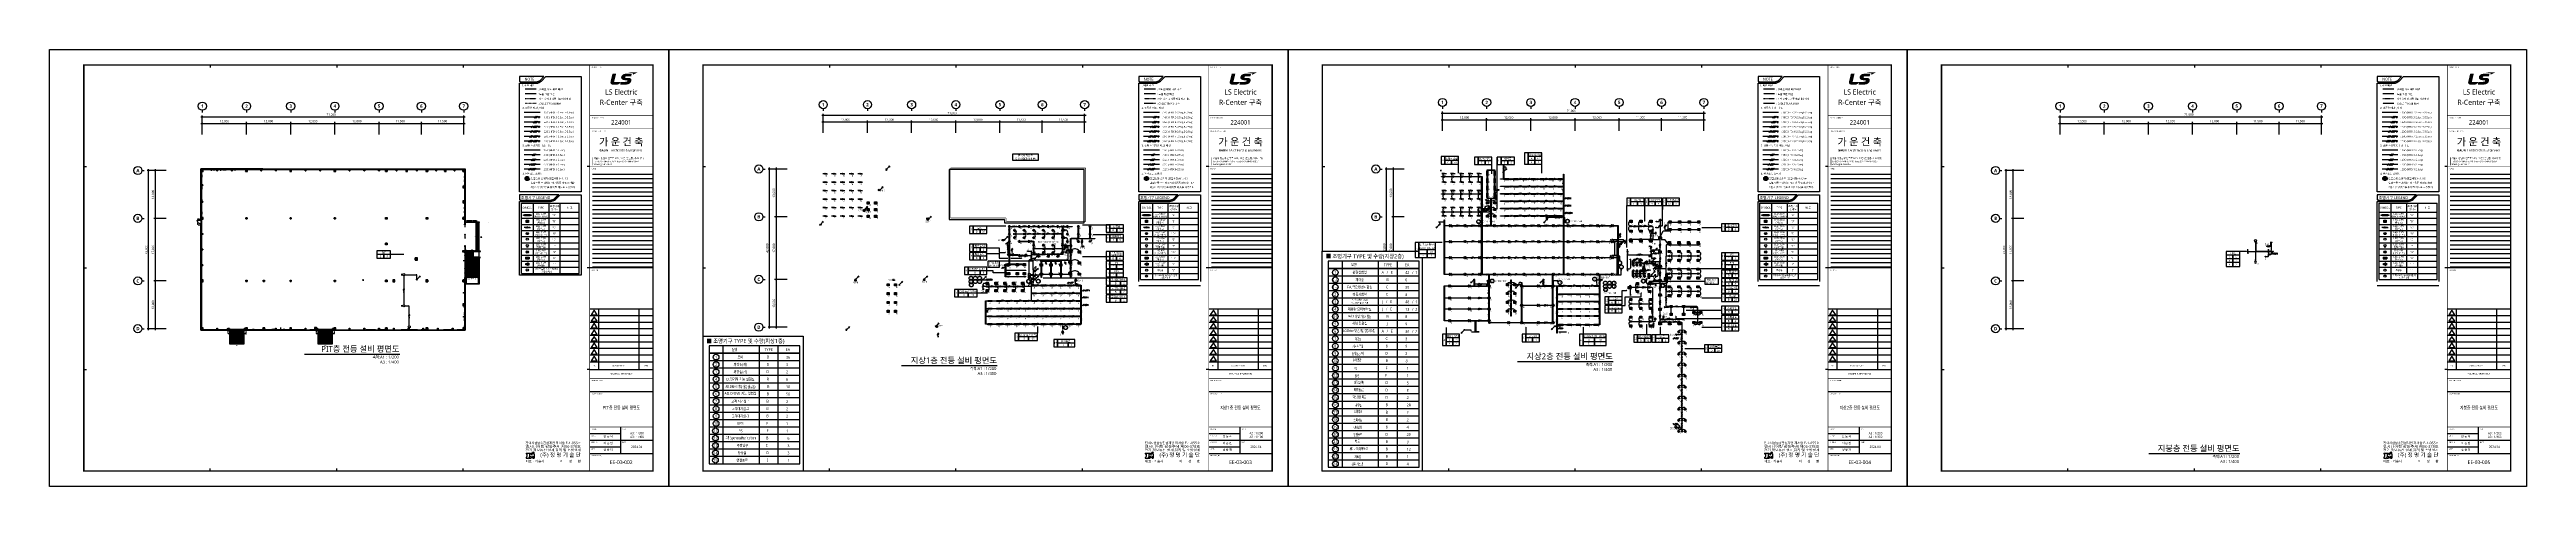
# Model space of a CAD drawing. Header units: millimetres. Extents: x -168200 to 504600, y -244718 to -125918.
import ezdxf
from ezdxf.enums import TextEntityAlignment as Align

# ---------------------------------------------------------------- set-up
doc = ezdxf.new("R2010")
doc.units = ezdxf.units.MM
doc.set_wipeout_variables(frame=1)
for name, pattern in [('CONTINOUS', [0]), ('DASHDOT4', [0.6, 0.35, -0.125, 0, -0.125]), ('DASHED2', [0.375, 0.25, -0.125]), ('DIVIDE2', [0.625, 0.25, -0.125, 0, -0.125, 0, -0.125]), ('HIDDEN', [0.375, 0.25, -0.125]), ('PHANTOM', [2.5, 1.25, -0.25, 0.25, -0.25, 0.25, -0.25]), ('PHANTOM2', [1.25, 0.625, -0.125, 0.125, -0.125, 0.125, -0.125])]:
    doc.linetypes.add(name, pattern=pattern)
doc.layers.get('Defpoints').update_dxf_attribs({"color": 167})
for name, color, linetype in [('-----20 공통심벌', 2, 'Continuous'), ('1-전등TEXT', 2, 'Continuous'), ('4', 4, 'Continuous'), ('arch', 8, 'Continuous'), ('DIM', 6, 'Continuous'), ('elec-box', 6, 'Continuous'), ('IMAGE', 7, 'Continuous'), ('RACEWAY', 6, 'Continuous'), ('RACEWAY-전등', 6, 'Continuous'), ('REV', 1, 'Continuous'), ('S', 4, 'Continuous'), ('SECT', 2, 'Continuous'), ('SM', 3, 'Continuous'), ('sol254', 254, 'Continuous'), ('SYM', 3, 'Continuous'), ('SYM-BUB', 3, 'Continuous'), ('symbol', 6, 'Continuous'), ('TEXT', 7, 'Continuous'), ('TIT', 2, 'Continuous'), ('Type', 1, 'Continuous'), ('XR-FORM-EE$0$Layer 1', 7, 'Continuous'), ('XR-FORM-EE$0$S', 4, 'Continuous'), ('XR-FORM-EE$0$XR-SHEET(통신)$0$WD-E$0$WD', 6, 'Continuous'), ('XR-FORM-EE$0$XR-SHEET-SHT', 5, 'Continuous'), ('XR-FORM-EE$0$XR-SHEET-TEXT', 3, 'Continuous'), ('레이스웨이', 3, 'Continuous'), ('시스템찬넬-전등', 4, 'Continuous'), ('실명', 9, 'Continuous'), ('인써트', 2, 'Continuous')]:
    doc.layers.add(name, color=color, linetype=linetype)
doc.layers.add('TXT-1', color=137, linetype='Continuous', plot=False)
doc.layers.add('XR-FORM-EE$0$XR-SHEET-TEMP', color=171, linetype='Continuous', plot=False)
doc.styles.add('$0$스타일1', font='malgun.ttf')
doc.styles.add('1', font='')
doc.styles.add('arch', font='malgun.ttf')
doc.styles.add('DIM', font='', dxfattribs={"width": 0.85, "oblique": 5})
doc.styles.add('GHS', font='malgun.ttf')
doc.styles.add('NA', font='malgun.ttf')
doc.styles.add('ROMANS', font='romans.shx', dxfattribs={"height": 2.5})
doc.styles.add('XR-FORM-EE$0$XR-SHEET$0$XREF-Form$0$맑은고딕', font='malgun.ttf')
doc.styles.add('XR-FORM-EE$0$XR-SHEET(통신)$0$WD-E$0$GHS', font='malgun.ttf')
doc.styles.add('XR-FORM-EE$0$맑은고딕', font='malgun.ttf')
doc.styles.add('XR-FORM-EE$0$맑은고딕B', font='malgunbd.ttf')
doc.styles.add('맑은 고딕', font='malgun.ttf')
doc.styles.add('스타일1', font='malgun.ttf')
doc.styles.add('스타일2', font='malgunbd.ttf')
doc.styles.add('울릉도M', font='malgun.ttf')
doc.styles.get('1').set_extended_font_data('Dotum')
doc.styles.get('DIM').set_extended_font_data('TaeGP')
doc.dimstyles.new('CJA', dxfattribs={"dimscale": 300, "dimtxt": 2.7, "dimasz": 1, "dimexe": 2, "dimexo": 3, "dimgap": 1, "dimtad": 1, "dimdec": 0, "dimzin": 1, "dimdsep": 46, "dimlunit": 6, "dimtxsty": '$0$스타일1', "dimblk": 'CJDOT', "dimcen": 0.09, "dimdle": 1, "dimclrd": 256, "dimclre": 256, "dimclrt": 3, "dimadec": 0, "dimazin": 0, "dimtfac": 1, "dimtdec": 0, "dimtix": 1, "dimtmove": 2, "dimatfit": 3, "dimldrblk": 'CJDOT', "dimfxl": 1, "dimtolj": 1, "dimtzin": 1, "dimarcsym": 0})
doc.dimstyles.new('DIM-QD 1', dxfattribs={"dimtxt": 3, "dimasz": 1.5, "dimexe": 1, "dimexo": 0, "dimgap": 1, "dimtad": 1, "dimdec": 3, "dimdsep": 46, "dimlunit": 6, "dimtxsty": '$0$스타일1', "dimblk1": 'ARCHTICK', "dimblk2": 'ARCHTICK', "dimsah": 1, "dimcen": 0, "dimclrd": 256, "dimclre": 256, "dimclrt": 3, "dimazin": 2, "dimtfac": 1, "dimtdec": 3, "dimtix": 1, "dimtmove": 2, "dimatfit": 3, "dimldrblk": 'ARCHTICK', "dimfxl": 1, "dimtolj": 1, "dimtzin": 0, "dimarcsym": 0})
doc.dimstyles.new('JM-DIM', dxfattribs={"dimscale": 100, "dimtxt": 3, "dimasz": 1.5, "dimexe": 2, "dimexo": 2, "dimgap": 0.85, "dimtad": 1, "dimdec": 0, "dimdsep": 46, "dimlunit": 6, "dimtxsty": 'DIM', "dimblk1": '_CIDOTB', "dimblk2": '_CIDOTB', "dimsah": 1, "dimcen": 0, "dimdle": 0.06, "dimclrd": 6, "dimclre": 6, "dimclrt": 4, "dimadec": 0, "dimazin": 0, "dimtfac": 1, "dimtdec": 0, "dimtix": 1, "dimtmove": 2, "dimatfit": 3, "dimldrblk": 'DOT', "dimfxl": 1, "dimtolj": 1, "dimtzin": 0, "dimarcsym": 0})

# ---------------------------------------------------------------- blocks, each defined once
blk = doc.blocks.new('XR-FORM-EE$0$A$C73120EFD')
at = {"layer": 'XR-FORM-EE$0$XR-SHEET(통신)$0$WD-E$0$WD', "color": 4}
for p, q in [((-27546, 7102), (-27546, 6933)), ((-27546, 7102), (-26702, 7102)), ((-27546, 6933), (-27377, 6933)), ((-27546, 6273), (-27546, 6105)), ((-27546, 6273), (-27538, 6273)), ((-27546, 6105), (-27124, 6105)), ((-27377, 6933), (-27377, 6434)), ((-27052, 6115), (-27052, 6105)), ((-27052, 6105), (-26660, 6105)), ((-26871, 6933), (-26871, 6358)), ((-26871, 6933), (-26534, 6933)), ((-26702, 7102), (-26702, 6933)), ((-26660, 6490), (-26449, 6105)), ((-26660, 6490), (-26660, 6105)), ((-26534, 6933), (-26449, 6680)), ((-26494, 7105), (-26082, 7309)), ((-26449, 6680), (-26365, 6933)), ((-26238, 6490), (-26449, 6105)), ((-26165, 7268), (-26370, 6991)), ((-26370, 6991), (-25958, 7194)), ((-26370, 6991), (-26257, 7073)), ((-26027, 6933), (-26365, 6933)), ((-26349, 7019), (-26236, 7101)), ((-26328, 7047), (-26215, 7129)), ((-26314, 7018), (-26278, 7045)), ((-26308, 7075), (-26194, 7157)), ((-26082, 7309), (-26288, 7031)), ((-26287, 7103), (-26173, 7186)), ((-26266, 7131), (-26153, 7214)), ((-26245, 7160), (-26132, 7242)), ((-26238, 6490), (-26238, 6105)), ((-26238, 6105), (-26027, 6105)), ((-26224, 7188), (-26111, 7270)), ((-26203, 7216), (-26090, 7298)), ((-26183, 7244), (-26117, 7292)), ((-26027, 6933), (-26027, 6105))]:
    blk.add_line(p, q, dxfattribs=at)
for centre, radius in [((-27538, 6434), 160), ((-27124, 6358), 253)]:
    blk.add_arc(centre, radius, 270, 0, dxfattribs=at)
at = {"layer": 'XR-FORM-EE$0$XR-SHEET(통신)$0$WD-E$0$WD', "color": 4, "style": 'XR-FORM-EE$0$XR-SHEET(통신)$0$WD-E$0$GHS'}
for s, width, p, p2 in [('전력시설물종합설계업 제서울 E-1-055호', 0.877197, (-27655, 8791), (-17155, 8791)), ('전기.정보통신 설계.감리 및 소방설계', 1.016896, (-27655, 7445), (-17155, 7445)), ('엔지니어링 활동주체 제06-378호', 1.128043, (-27655, 8118), (-17155, 8118))]:
    blk.add_text(s, height=450, dxfattribs=dict(at, width=width)).set_placement(p, p2, align=Align.FIT)
blk.add_text('대표ㆍ기술사 ', height=450, dxfattribs=at).set_placement((-27597, 5315))
for s, height, p in [('(주) 정 명 기 술 단', 750, (-17155, 6387)), ('이       정       환', 450, (-17155, 5315))]:
    blk.add_text(s, height=height, dxfattribs=at).set_placement(p, align=Align.RIGHT)
blk = doc.blocks.new('XR-FORM-EE$0$XR-SHEET$0$XREF-Form$0$xr-form$0$TITLE')
at = {"layer": 'XR-FORM-EE$0$XR-SHEET-TEXT', "color": 4, "style": 'XR-FORM-EE$0$맑은고딕B'}
for tag, height, p in [('TITLE1', 6, (776, 116.7)), ('TITLE4', 6, (776, 111.7)), ('TITLE2', 6, (776, 107.1)), ('TITLE5', 6, (776, 102.1)), ('TITLE3', 6, (776, 97.4)), ('A0.00', 7, (775.6, 32.3))]:
    blk.add_attdef(tag, text='', height=height, dxfattribs=at).set_placement(p, align=Align.MIDDLE_CENTER)
at = {"layer": 'XR-FORM-EE$0$XR-SHEET-TEXT', "color": 3, "style": 'XR-FORM-EE$0$XR-SHEET$0$XREF-Form$0$맑은고딕'}
for tag, p in [('NAME-1', (752.4, 76.3)), ('NAME-2', (752.4, 67.3)), ('NAME-3', (752.4, 58.3)), ('NAME-4', (752.4, 49.3))]:
    blk.add_attdef(tag, text='', height=2.7, dxfattribs=at).set_placement(p, align=Align.MIDDLE_LEFT)
for tag, p in [('SCALE-A1', (796.4, 73.2)), ('SCALE-A3', (796.4, 68.3)), ('DATE', (797.4, 53))]:
    blk.add_attdef(tag, text='', height=3, dxfattribs=at).set_placement(p, align=Align.MIDDLE)
blk = doc.blocks.new('XR-FORM-EE$0$block 3')
at = {"true_color": 0x0a1e5a}
h = blk.add_hatch(color=158, dxfattribs=at)
h.dxf.hatch_style = 1
h.paths.add_polyline_path([(66.6, -155.7), (66.6, -155.5), (66.6, -155.4), (66.6, -155.3), (66.6, -155.2), (66.6, -155), (66.6, -154.9), (66.6, -154.8), (66.6, -154.7), (66.6, -154.6), (66.6, -154.6), (66.7, -154.5), (66.7, -154.4), (66.7, -154.4), (66.7, -154.3), (66.6, -154.2), (66.6, -154.2), (66.6, -154.1), (66.6, -154), (66.6, -154), (66.6, -153.9), (66.6, -153.8), (66.6, -153.8), (66.6, -153.7), (66.6, -153.6), (66.6, -153.6), (66.6, -153.5), (66.6, -153.5), (66.6, -153.4), (66.5, -153.3), (66.5, -153.3), (66.5, -153.2), (66.5, -153.1), (66.5, -153.1), (66.5, -153), (66.4, -153), (66.4, -152.9), (66.4, -152.8), (66.4, -152.8), (66.4, -152.7), (66.3, -152.7), (66.3, -152.6), (66.3, -152.6), (66.3, -152.5), (66.2, -152.5), (66.2, -152.4), (66.2, -152.3), (66.2, -152.3), (66.1, -152.2), (66.1, -152.2), (66.1, -152.1), (66, -152.1), (66, -152), (66, -152), (65.9, -151.9), (65.9, -151.9), (65.8, -151.8), (65.8, -151.8), (65.8, -151.7), (65.7, -151.7), (65.7, -151.6), (65.6, -151.6), (65.6, -151.5), (65.6, -151.5), (65.5, -151.5), (65.5, -151.4), (65.4, -151.4), (65.4, -151.3), (65.3, -151.3), (65.3, -151.2), (65.2, -151.2), (65.2, -151.2), (65.1, -151.1), (65.1, -151.1), (65, -151), (64.9, -151), (64.9, -151), (64.8, -150.9), (64.8, -150.9), (64.7, -150.9), (64.6, -150.8), (64.6, -150.8), (64.5, -150.7), (64.5, -150.7), (64.4, -150.7), (64.3, -150.6), (64.2, -150.6), (64.2, -150.6), (64.1, -150.6), (64, -150.5), (64, -150.5), (63.9, -150.5), (63.8, -150.4), (63.7, -150.4), (63.7, -150.4), (63.6, -150.3), (63.5, -150.3), (63.4, -150.3), (63.3, -150.3), (63.3, -150.2), (63.2, -150.2), (63.1, -150.2), (63, -150.2), (62.9, -150.2), (62.8, -150.1), (62.7, -150.1), (62.6, -150.1), (62.6, -150.1), (62.5, -150.1), (62.4, -150), (62.3, -150), (62.2, -150), (62.1, -150), (62, -150), (61.9, -150), (61.8, -149.9), (61.7, -149.9), (61.6, -149.9), (61.5, -149.9), (61.4, -149.9), (61.2, -149.9), (61.1, -149.9), (61, -149.9), (60.9, -149.9), (60.8, -149.8), (60.7, -149.8), (60.6, -149.8), (60.5, -149.8), (60.3, -149.8), (60.2, -149.8), (60.1, -149.8), (60, -149.8), (59.9, -149.8), (59.7, -149.8), (59.6, -149.8), (59.5, -149.8), (59.5, -149.8), (59.5, -149.8), (59.5, -149.8), (59.5, -149.8), (59.5, -149.8), (59.5, -149.8), (59.4, -149.8), (59.4, -149.8), (59.4, -149.8), (59.4, -149.8), (59.4, -149.8), (59.4, -149.8), (59.4, -149.8), (59.3, -149.8), (59.3, -149.8), (59.3, -149.8), (59.3, -149.8), (59.3, -149.8), (59.2, -149.8), (59.2, -149.8), (59.2, -149.8), (59.2, -149.8), (59.1, -149.8), (59.1, -149.8), (59.1, -149.8), (59, -149.8), (59, -149.8), (59, -149.8), (58.9, -149.8), (58.9, -149.8), (58.9, -149.8), (58.8, -149.8), (58.8, -149.8), (58.8, -149.8), (58.7, -149.8), (58.7, -149.8), (58.6, -149.8), (58.5, -149.8), (58.4, -149.8), (58.3, -149.8), (58.3, -149.8), (58.2, -149.8), (58.1, -149.8), (58, -149.8), (57.9, -149.8), (57.8, -149.8), (57.6, -149.8), (57.4, -149.8), (57.2, -149.8), (57, -149.8), (56.9, -149.8), (56.8, -149.8), (56.7, -149.8), (56.6, -149.8), (56.5, -149.8), (56.5, -149.8), (56.4, -149.8), (56.3, -149.8), (56.2, -149.8), (56.1, -149.8), (56.1, -149.8), (56, -149.8), (56, -149.8), (56, -149.8), (55.9, -149.8), (55.9, -149.8), (55.9, -149.8), (55.8, -149.8), (55.8, -149.8), (55.8, -149.8), (55.7, -149.8), (55.7, -149.8), (55.7, -149.8), (55.7, -149.8), (55.6, -149.8), (55.6, -149.8), (55.6, -149.8), (55.5, -149.8), (55.5, -149.8), (55.5, -149.8), (55.5, -149.8), (55.5, -149.8), (55.4, -149.8), (55.4, -149.8), (55.4, -149.8), (55.4, -149.8), (55.4, -149.8), (55.4, -149.8), (55.4, -149.8), (55.4, -149.8), (55.3, -149.8), (55.3, -149.8), (55.3, -149.8), (55.3, -149.8), (55.3, -149.8), (55.2, -149.8), (55, -149.8), (54.7, -149.8), (54.4, -149.7), (54.2, -149.7), (53.9, -149.6), (53.7, -149.6), (53.4, -149.5), (53.2, -149.4), (53, -149.3), (52.8, -149.1), (52.7, -149), (52.6, -148.9), (52.5, -148.8), (52.5, -148.7), (52.4, -148.5), (52.4, -148.4), (52.3, -148.2), (52.3, -148.1), (52.3, -147.9), (52.4, -147.7), (52.4, -147.6), (52.5, -147.4), (52.6, -147.3), (52.7, -147.1), (52.9, -147), (53, -146.8), (53.2, -146.7), (53.3, -146.6), (53.4, -146.6), (53.5, -146.5), (53.7, -146.4), (53.8, -146.3), (54, -146.3), (54.1, -146.2), (54.3, -146.2), (54.4, -146.1), (54.6, -146.1), (54.8, -146), (55, -146), (55.2, -145.9), (55.4, -145.9), (55.5, -145.9), (55.7, -145.9), (55.9, -145.9), (56.1, -145.9), (56.2, -145.9), (56.2, -145.9), (56.2, -145.9), (56.2, -145.9), (56.2, -145.9), (56.2, -145.9), (56.2, -145.9), (56.3, -145.9), (56.3, -145.9), (56.3, -145.9), (56.3, -145.9), (56.3, -145.9), (56.3, -145.9), (56.3, -145.9), (56.3, -145.9), (56.4, -145.9), (56.4, -145.9), (56.4, -145.9), (56.4, -145.9), (56.4, -145.9), (56.4, -145.9), (56.5, -145.9), (56.5, -145.9), (56.5, -145.9), (56.5, -145.9), (56.5, -145.9), (56.6, -145.9), (56.6, -145.9), (56.6, -145.9), (56.6, -145.9), (56.7, -145.9), (56.7, -145.9), (56.7, -145.9), (56.8, -145.9), (56.8, -145.9), (56.8, -145.9), (56.8, -145.9), (56.9, -145.9), (56.9, -145.9), (56.9, -145.9), (57, -145.9), (57, -145.9), (57, -145.9), (57.1, -145.9), (57.1, -145.9), (57.1, -145.9), (57.2, -145.9), (57.2, -145.9), (57.3, -145.9), (57.3, -145.9), (57.3, -145.9), (57.4, -145.9), (57.4, -145.9), (57.5, -145.9), (57.5, -145.9), (57.5, -145.9), (57.6, -145.9), (57.6, -145.9), (57.7, -145.9), (57.7, -145.9), (57.7, -145.9), (57.8, -145.9), (57.8, -145.9), (57.9, -145.9), (57.9, -145.9), (58, -145.9), (58, -145.9), (58.1, -145.9), (58.1, -145.9), (58.2, -145.9), (58.2, -145.9), (58.3, -145.9), (58.3, -145.9), (58.4, -145.9), (58.4, -145.9), (58.5, -145.9), (58.5, -145.9), (58.6, -145.9), (58.6, -145.9), (58.7, -145.9), (58.7, -145.9), (58.8, -145.9), (58.8, -145.9), (58.9, -145.9), (58.9, -145.9), (59, -145.9), (59, -145.9), (59.1, -145.9), (59.2, -145.9), (59.3, -145.9), (59.4, -145.9), (59.5, -145.9), (59.6, -145.9), (59.8, -145.9), (59.9, -145.9), (60, -145.9), (60.1, -145.9), (60.2, -145.9), (60.3, -145.9), (60.4, -145.9), (60.6, -145.9), (60.7, -145.9), (60.8, -145.9), (61, -145.9), (61.3, -145.9), (61.5, -145.9), (61.7, -145.9), (61.9, -145.9), (62, -145.9), (62.1, -145.9), (62.2, -145.9), (62.3, -145.9), (62.5, -145.9), (62.6, -145.9), (62.7, -145.9), (62.8, -145.9), (62.9, -145.9), (63, -145.9), (63.1, -145.9), (63.2, -145.9), (63.4, -145.9), (63.5, -145.9), (63.5, -145.9), (63.6, -145.9), (63.6, -145.9), (63.7, -145.9), (63.7, -145.9), (63.8, -145.9), (63.8, -145.9), (63.9, -145.9), (63.9, -145.9), (64, -145.9), (64, -145.9), (64.1, -145.9), (64.1, -145.9), (64.2, -145.9), (64.2, -145.9), (64.3, -145.9), (64.3, -145.9), (64.4, -145.9), (64.4, -145.9), (64.5, -145.9), (64.5, -145.9), (64.6, -145.9), (64.6, -145.9), (64.7, -145.9), (64.7, -145.9), (64.8, -145.9), (64.8, -145.9), (64.8, -145.9), (64.9, -145.9), (64.9, -145.9), (65, -145.9), (65, -145.9), (65.1, -145.9), (65.1, -145.9), (65.1, -145.9), (65.2, -145.9), (65.2, -145.9), (65.3, -145.9), (65.3, -145.9), (65.3, -145.9), (65.4, -145.9), (65.4, -145.9), (65.4, -145.9), (65.5, -145.9), (65.5, -145.9), (65.5, -145.9), (65.6, -145.9), (65.6, -145.9), (65.6, -145.9), (65.7, -145.9), (65.7, -145.9), (65.7, -145.9), (65.8, -145.9), (65.8, -145.9), (65.8, -145.9), (65.8, -145.9), (65.9, -145.9), (65.9, -145.9), (65.9, -145.9), (66, -145.9), (66, -145.9), (66, -145.9), (66, -145.9), (66, -145.9), (66.1, -145.9), (66.1, -145.9), (66.1, -145.9), (66.1, -145.9), (66.1, -145.9), (66.2, -145.9), (66.2, -145.9), (66.3, -145.9), (66.3, -145.9), (66.3, -145.9), (66.3, -145.9), (66.3, -145.9), (66.3, -145.9), (66.3, -145.8), (66.3, -145.8), (66.3, -145.8), (66.4, -145.8), (66.4, -145.8), (66.4, -145.8), (66.4, -145.8), (66.4, -145.8), (66.4, -145.7), (66.4, -145.7), (66.4, -145.7), (66.4, -145.7), (66.4, -145.7), (66.4, -145.7), (66.4, -145.6), (66.4, -145.6), (66.4, -145.6), (66.4, -145.6), (66.4, -145.5), (66.4, -145.5), (66.4, -145.5), (66.4, -145.5), (66.4, -145.4), (66.5, -145.4), (66.5, -145.4), (66.5, -145.3), (66.5, -145.3), (66.5, -145.2), (66.5, -145.2), (66.5, -145.1), (66.5, -145), (66.6, -144.9), (66.6, -144.9), (66.6, -144.8), (66.6, -144.7), (66.6, -144.6), (66.7, -144.5), (66.7, -144.5), (66.7, -144.4), (66.7, -144.3), (66.8, -144.2), (66.8, -144), (66.8, -143.8), (66.9, -143.6), (66.9, -143.4), (67, -143.3), (67, -143.2), (67, -143.1), (67.1, -143), (67.1, -142.9), (67.1, -142.8), (67.1, -142.7), (67.1, -142.6), (67.2, -142.6), (67.2, -142.5), (67.2, -142.4), (67.2, -142.3), (67.2, -142.2), (67.3, -142.2), (67.3, -142), (67.3, -142), (67.3, -141.9), (67.3, -141.9), (67.3, -141.8), (67.3, -141.8), (67.4, -141.8), (67.4, -141.7), (67.4, -141.7), (67.4, -141.7), (67.4, -141.7), (67.4, -141.7), (67.4, -141.6), (67.4, -141.6), (67.4, -141.6), (67.4, -141.6), (67.4, -141.5), (67.4, -141.4), (67.4, -141.3), (67.5, -141.3), (67.5, -141.2), (67.5, -141.1), (67.5, -141.1), (67.5, -141), (67.5, -140.9), (67.5, -140.9), (67.5, -140.8), (67.4, -140.8), (67.4, -140.7), (67.4, -140.7), (67.4, -140.7), (67.4, -140.6), (67.3, -140.6), (67.3, -140.6), (67.3, -140.5), (67.2, -140.5), (67.2, -140.5), (67.2, -140.5), (67.1, -140.4), (67.1, -140.4), (67, -140.4), (66.9, -140.4), (66.8, -140.4), (66.7, -140.4), (66.7, -140.4), (66.7, -140.4), (66.7, -140.4), (66.7, -140.4), (66.7, -140.4), (66.7, -140.4), (66.6, -140.4), (66.6, -140.4), (66.6, -140.4), (66.6, -140.4), (66.6, -140.4), (66.6, -140.4), (66.6, -140.4), (66.6, -140.4), (66.6, -140.4), (66.6, -140.4), (66.6, -140.4), (66.6, -140.4), (66.6, -140.4), (66.6, -140.4), (66.6, -140.4), (66.6, -140.4), (66.6, -140.4), (66.6, -140.4), (66.6, -140.4), (66.6, -140.4), (66.6, -140.4), (66.5, -140.4), (66.5, -140.4), (66.5, -140.4), (66.5, -140.4), (66.5, -140.4), (66.5, -140.4), (66.5, -140.4), (66.5, -140.4), (66.5, -140.4), (66.5, -140.4), (66.5, -140.4), (66.4, -140.4), (66.4, -140.4), (66.4, -140.4), (66.4, -140.4), (66.4, -140.4), (66.4, -140.4), (66.4, -140.4), (66.4, -140.4), (66.4, -140.4), (66.3, -140.4), (66.3, -140.4), (66.3, -140.4), (66.3, -140.4), (66.3, -140.4), (66.3, -140.4), (66.3, -140.4), (66.3, -140.4), (66.2, -140.4), (66.2, -140.4), (66.2, -140.4), (66.2, -140.4), (66.2, -140.4), (66.2, -140.4), (66.1, -140.4), (66.1, -140.4), (66.1, -140.4), (66, -140.4), (66, -140.4), (65.9, -140.4), (65.9, -140.4), (65.9, -140.4), (65.8, -140.4), (65.8, -140.4), (65.8, -140.4), (65.7, -140.4), (65.7, -140.4), (65.6, -140.4), (65.6, -140.4), (65.5, -140.4), (65.5, -140.4), (65.5, -140.4), (65.4, -140.4), (65.4, -140.4), (65.3, -140.4), (65.3, -140.4), (65.2, -140.4), (65.2, -140.4), (65.1, -140.4), (65.1, -140.4), (65, -140.4), (65, -140.4), (64.9, -140.4), (64.9, -140.4), (64.8, -140.4), (64.8, -140.4), (64.7, -140.4), (64.6, -140.4), (64.6, -140.4), (64.5, -140.4), (64.5, -140.4), (64.4, -140.4), (64.4, -140.4), (64.3, -140.4), (64.2, -140.4), (64.2, -140.4), (64.1, -140.4), (64.1, -140.4), (64, -140.4), (63.9, -140.4), (63.9, -140.4), (63.8, -140.4), (63.8, -140.4), (63.7, -140.4), (63.6, -140.4), (63.6, -140.4), (63.5, -140.4), (63.4, -140.4), (63.4, -140.4), (63.3, -140.4), (63.2, -140.4), (63.2, -140.4), (63.1, -140.4), (63, -140.4), (63, -140.4), (62.9, -140.4), (62.8, -140.4), (62.8, -140.4), (62.7, -140.4), (62.6, -140.4), (62.6, -140.4), (62.5, -140.4), (62.4, -140.4), (62.3, -140.4), (62.3, -140.4), (62.2, -140.4), (62.1, -140.4), (62, -140.4), (61.9, -140.4), (61.7, -140.4), (61.6, -140.4), (61.4, -140.4), (61.3, -140.4), (61.1, -140.4), (61, -140.4), (60.7, -140.4), (60.4, -140.4), (60.1, -140.4), (59.8, -140.4), (59.7, -140.4), (59.5, -140.4), (59.4, -140.4), (59.2, -140.4), (59.1, -140.4), (58.9, -140.4), (58.8, -140.4), (58.7, -140.4), (58.6, -140.4), (58.5, -140.4), (58.4, -140.4), (58.4, -140.4), (58.3, -140.4), (58.2, -140.4), (58.2, -140.4), (58.1, -140.4), (58, -140.4), (58, -140.4), (57.9, -140.4), (57.8, -140.4), (57.8, -140.4), (57.7, -140.4), (57.6, -140.4), (57.6, -140.4), (57.5, -140.4), (57.4, -140.4), (57.4, -140.4), (57.3, -140.4), (57.2, -140.4), (57.2, -140.4), (57.1, -140.4), (57, -140.4), (57, -140.4), (56.9, -140.4), (56.9, -140.4), (56.8, -140.4), (56.7, -140.4), (56.7, -140.4), (56.6, -140.4), (56.5, -140.4), (56.5, -140.4), (56.4, -140.4), (56.4, -140.4), (56.3, -140.4), (56.3, -140.4), (56.2, -140.4), (56.1, -140.4), (56.1, -140.4), (56, -140.4), (56, -140.4), (55.9, -140.4), (55.9, -140.4), (55.8, -140.4), (55.8, -140.4), (55.7, -140.4), (55.7, -140.4), (55.6, -140.4), (55.6, -140.4), (55.5, -140.4), (55.5, -140.4), (55.4, -140.4), (55.4, -140.4), (55.3, -140.4), (55.3, -140.4), (55.2, -140.4), (55.2, -140.4), (55.2, -140.4), (55.1, -140.4), (55.1, -140.4), (55, -140.4), (55, -140.4), (55, -140.4), (54.9, -140.4), (54.9, -140.4), (54.8, -140.4), (54.8, -140.4), (54.8, -140.4), (54.7, -140.4), (54.7, -140.4), (54.7, -140.4), (54.6, -140.4), (54.6, -140.4), (54.6, -140.4), (54.6, -140.4), (54.6, -140.4), (54.6, -140.4), (54.5, -140.4), (54.5, -140.4), (54.5, -140.4), (54.5, -140.4), (54.5, -140.4), (54.5, -140.4), (54.5, -140.4), (54.4, -140.4), (54.4, -140.4), (54.4, -140.4), (54.4, -140.4), (54.4, -140.4), (54.4, -140.4), (54.4, -140.4), (54.4, -140.4), (54.4, -140.4), (54.3, -140.4), (54.3, -140.4), (54.3, -140.4), (54.3, -140.4), (54.3, -140.4), (54.3, -140.4), (54.3, -140.4), (54.1, -140.4), (54.1, -140.4), (54, -140.4), (53.9, -140.4), (53.8, -140.4), (53.7, -140.4), (53.6, -140.4), (53.5, -140.4), (53.5, -140.4), (53.4, -140.4), (53.3, -140.4), (53.2, -140.4), (53.1, -140.4), (53.1, -140.4), (53, -140.4), (52.9, -140.4), (52.8, -140.4), (52.7, -140.4), (52.7, -140.4), (52.6, -140.5), (52.5, -140.5), (52.4, -140.5), (52.3, -140.5), (52.3, -140.5), (52.2, -140.5), (52.1, -140.5), (52, -140.5), (52, -140.5), (51.9, -140.5), (51.8, -140.6), (51.7, -140.6), (51.7, -140.6), (51.6, -140.6), (51.5, -140.6), (51.4, -140.6), (51.4, -140.6), (51.3, -140.6), (51.2, -140.7), (51.2, -140.7), (51.1, -140.7), (51, -140.7), (50.9, -140.7), (50.9, -140.7), (50.8, -140.8), (50.7, -140.8), (50.7, -140.8), (50.6, -140.8), (50.5, -140.8), (50.5, -140.8), (50.4, -140.9), (50.3, -140.9), (50.3, -140.9), (50.2, -140.9), (50.1, -140.9), (50.1, -141), (50, -141), (49.9, -141), (49.9, -141), (49.8, -141), (49.7, -141.1), (49.7, -141.1), (49.6, -141.1), (49.5, -141.1), (49.5, -141.2), (49.4, -141.2), (49.4, -141.2), (49.3, -141.2), (49.2, -141.3), (49.2, -141.3), (49.1, -141.3), (49.1, -141.3), (49, -141.4), (48.9, -141.4), (48.9, -141.4), (48.8, -141.4), (48.8, -141.5), (48.7, -141.5), (48.6, -141.5), (48.6, -141.6), (48.5, -141.6), (48.5, -141.6), (48.4, -141.7), (48.2, -141.7), (48.1, -141.8), (48, -141.8), (47.9, -141.9), (47.8, -142), (47.7, -142), (47.6, -142.1), (47.5, -142.2), (47.4, -142.2), (47.3, -142.3), (47.2, -142.4), (47.1, -142.4), (47, -142.5), (46.9, -142.6), (46.8, -142.6), (46.7, -142.7), (46.6, -142.8), (46.6, -142.9), (46.5, -142.9), (46.4, -143), (46.3, -143.1), (46.2, -143.2), (46.1, -143.2), (46.1, -143.3), (46, -143.4), (45.9, -143.5), (45.8, -143.6), (45.8, -143.6), (45.7, -143.7), (45.6, -143.8), (45.5, -143.9), (45.5, -144), (45.4, -144), (45.3, -144.1), (45.3, -144.2), (45.2, -144.3), (45.1, -144.4), (45.1, -144.5), (45, -144.5), (45, -144.6), (44.9, -144.7), (44.8, -144.8), (44.8, -144.9), (44.7, -145), (44.7, -145.1), (44.6, -145.1), (44.6, -145.2), (44.5, -145.3), (44.5, -145.4), (44.4, -145.5), (44.4, -145.6), (44.3, -145.7), (44.3, -145.8), (44.3, -145.9), (44.2, -145.9), (44.2, -146), (44.1, -146.1), (44.1, -146.2), (44.1, -146.3), (44, -146.4), (44, -146.5), (44, -146.6), (43.9, -146.7), (43.9, -146.7), (43.9, -146.8), (43.9, -146.9), (43.8, -147), (43.8, -147.1), (43.8, -147.2), (43.8, -147.3), (43.8, -147.4), (43.7, -147.4), (43.7, -147.5), (43.7, -147.6), (43.7, -147.7), (43.7, -147.8), (43.7, -147.9), (43.6, -148), (43.6, -148), (43.6, -148.1), (43.6, -148.2), (43.6, -148.3), (43.6, -148.4), (43.6, -148.5), (43.6, -148.5), (43.6, -148.6), (43.6, -148.7), (43.6, -148.8), (43.6, -148.9), (43.6, -149), (43.6, -149), (43.6, -149.1), (43.6, -149.2), (43.6, -149.3), (43.6, -149.3), (43.6, -149.4), (43.7, -149.5), (43.7, -149.6), (43.7, -149.7), (43.7, -149.7), (43.7, -149.8), (43.7, -149.9), (43.7, -150), (43.8, -150), (43.8, -150.1), (43.8, -150.2), (43.8, -150.3), (43.8, -150.3), (43.9, -150.4), (43.9, -150.5), (43.9, -150.6), (43.9, -150.6), (44, -150.7), (44, -150.8), (44, -150.9), (44, -150.9), (44.1, -151), (44.1, -151.1), (44.1, -151.1), (44.2, -151.2), (44.2, -151.3), (44.3, -151.3), (44.3, -151.4), (44.3, -151.5), (44.4, -151.5), (44.4, -151.6), (44.5, -151.7), (44.5, -151.7), (44.6, -151.8), (44.6, -151.9), (44.7, -151.9), (44.7, -152), (44.8, -152.1), (44.8, -152.1), (44.9, -152.2), (44.9, -152.2), (45, -152.3), (45, -152.4), (45.1, -152.4), (45.2, -152.5), (45.2, -152.5), (45.3, -152.6), (45.3, -152.7), (45.4, -152.7), (45.5, -152.8), (45.5, -152.8), (45.6, -152.9), (45.7, -152.9), (45.8, -153), (45.8, -153), (45.9, -153.1), (46, -153.1), (46.1, -153.2), (46.1, -153.2), (46.2, -153.3), (46.3, -153.3), (46.4, -153.4), (46.5, -153.4), (46.5, -153.5), (46.6, -153.5), (46.7, -153.6), (46.8, -153.6), (46.9, -153.7), (47, -153.7), (47.1, -153.7), (47.2, -153.8), (47.3, -153.8), (47.4, -153.9), (47.5, -153.9), (47.6, -153.9), (47.7, -154), (47.8, -154), (47.9, -154.1), (48, -154.1), (48.1, -154.1), (48.2, -154.2), (48.3, -154.2), (48.4, -154.2), (48.5, -154.3), (48.7, -154.3), (48.8, -154.3), (48.9, -154.4), (49, -154.4), (49.1, -154.4), (49.2, -154.4), (49.4, -154.5), (49.5, -154.5), (49.6, -154.5), (49.8, -154.5), (49.9, -154.6), (50, -154.6), (50.1, -154.6), (50.3, -154.6), (50.3, -154.6), (50.4, -154.6), (50.5, -154.7), (50.6, -154.7), (50.6, -154.7), (50.7, -154.7), (50.8, -154.7), (50.8, -154.7), (50.9, -154.7), (51, -154.7), (51, -154.7), (51.1, -154.7), (51.2, -154.7), (51.3, -154.7), (51.3, -154.8), (51.4, -154.8), (51.5, -154.8), (51.6, -154.8), (51.6, -154.8), (51.7, -154.8), (51.8, -154.8), (51.9, -154.8), (51.9, -154.8), (52, -154.8), (52.1, -154.8), (52.2, -154.8), (52.2, -154.8), (52.3, -154.8), (52.4, -154.8), (52.5, -154.8), (52.6, -154.8), (52.6, -154.8), (52.7, -154.8), (52.8, -154.8), (52.9, -154.8), (53, -154.8), (53, -154.8), (53.1, -154.9), (53.2, -154.9), (53.3, -154.9), (53.4, -154.9), (53.4, -154.9), (53.5, -154.9), (53.6, -154.9), (53.6, -154.9), (53.6, -154.9), (53.6, -154.9), (53.6, -154.9), (53.7, -154.9), (53.7, -154.9), (53.7, -154.9), (53.8, -154.9), (53.8, -154.9), (53.8, -154.9), (53.9, -154.9), (54, -154.9), (54, -154.9), (54.1, -154.9), (54.2, -154.9), (54.4, -154.9), (54.5, -154.9), (54.6, -154.9), (54.7, -154.9), (54.8, -154.9), (54.8, -154.9), (54.9, -154.9), (54.9, -154.9), (55, -154.9), (55, -154.9), (55, -154.9), (55.3, -154.9), (55.6, -154.9), (55.9, -154.9), (56.1, -154.9), (56.3, -154.9), (56.5, -155), (56.7, -155), (56.9, -155.1), (57, -155.2), (57.2, -155.2), (57.3, -155.4), (57.4, -155.5), (57.5, -155.6), (57.5, -155.7), (57.6, -155.9), (57.6, -156.1), (57.6, -156.3), (57.6, -156.5), (57.5, -156.8), (57.4, -157), (57.2, -157.3), (57.1, -157.5), (56.9, -157.7), (56.8, -157.8), (56.6, -157.9), (56.5, -158), (56.4, -158), (56.2, -158.1), (56.1, -158.2), (55.9, -158.2), (55.7, -158.3), (55.5, -158.3), (55.4, -158.4), (55.2, -158.4), (55.1, -158.4), (54.9, -158.5), (54.7, -158.5), (54.6, -158.5), (54.4, -158.5), (54.3, -158.5), (54.1, -158.5), (53.9, -158.5), (53.8, -158.5), (53.6, -158.5), (53.4, -158.6), (53.2, -158.6), (53, -158.6), (52.8, -158.6), (52.7, -158.6), (52.5, -158.6), (52.4, -158.6), (52.2, -158.6), (52.1, -158.6), (51.9, -158.6), (51.7, -158.6), (51.5, -158.6), (51.3, -158.6), (51.2, -158.6), (51.1, -158.6), (51, -158.6), (50.9, -158.6), (50.8, -158.6), (50.7, -158.6), (50.6, -158.6), (50.5, -158.6), (50.4, -158.6), (50.4, -158.6), (50.4, -158.6), (50.4, -158.6), (50.4, -158.6), (50.4, -158.6), (50.4, -158.6), (50.4, -158.6), (50.4, -158.6), (50.4, -158.6), (50.4, -158.6), (50.4, -158.6), (50.4, -158.6), (50.4, -158.6), (50.4, -158.6), (50.4, -158.6), (50.4, -158.6), (50.4, -158.6), (50.4, -158.6), (50.4, -158.6), (50.4, -158.6), (50.4, -158.6), (50.3, -158.6), (50.3, -158.6), (50.3, -158.6), (50.3, -158.6), (50.3, -158.6), (50.3, -158.6), (50.3, -158.6), (50.3, -158.6), (50.3, -158.6), (50.3, -158.6), (50.3, -158.6), (50.3, -158.6), (50.3, -158.6), (50.3, -158.6), (50.2, -158.6), (50.2, -158.6), (50.2, -158.6), (50.2, -158.6), (50.2, -158.6), (50.2, -158.6), (50.2, -158.6), (50.2, -158.6), (50.1, -158.6), (50.1, -158.6), (50.1, -158.6), (50.1, -158.6), (50.1, -158.6), (50.1, -158.6), (50, -158.6), (50, -158.6), (50, -158.6), (50, -158.6), (50, -158.6), (49.9, -158.6), (49.9, -158.6), (49.9, -158.6), (49.9, -158.6), (49.9, -158.6), (49.8, -158.6), (49.8, -158.6), (49.8, -158.6), (49.8, -158.6), (49.8, -158.6), (49.7, -158.6), (49.7, -158.6), (49.7, -158.6), (49.7, -158.6), (49.6, -158.6), (49.6, -158.6), (49.6, -158.6), (49.6, -158.6), (49.5, -158.6), (49.5, -158.6), (49.5, -158.6), (49.4, -158.6), (49.4, -158.6), (49.4, -158.6), (49.4, -158.6), (49.3, -158.6), (49.3, -158.6), (49.3, -158.6), (49.2, -158.6), (49.2, -158.6), (49.2, -158.6), (49.1, -158.6), (49.1, -158.6), (49.1, -158.6), (49, -158.6), (49, -158.6), (49, -158.6), (48.9, -158.6), (48.9, -158.6), (48.9, -158.6), (48.8, -158.6), (48.8, -158.6), (48.8, -158.6), (48.7, -158.6), (48.7, -158.6), (48.6, -158.6), (48.6, -158.6), (48.6, -158.6), (48.5, -158.6), (48.5, -158.6), (48.5, -158.6), (48.4, -158.6), (48.4, -158.6), (48.3, -158.6), (48.3, -158.6), (48.3, -158.6), (48.2, -158.6), (48.2, -158.6), (48.1, -158.6), (48.1, -158.6), (48.1, -158.6), (48, -158.6), (48, -158.6), (47.9, -158.6), (47.9, -158.6), (47.8, -158.6), (47.8, -158.6), (47.7, -158.6), (47.7, -158.6), (47.7, -158.6), (47.6, -158.6), (47.6, -158.6), (47.5, -158.6), (47.5, -158.6), (47.4, -158.6), (47.4, -158.6), (47.3, -158.6), (47.3, -158.6), (47.2, -158.6), (47.2, -158.6), (47.1, -158.6), (47.1, -158.6), (47.1, -158.6), (47, -158.6), (47, -158.6), (46.9, -158.6), (46.9, -158.6), (46.8, -158.6), (46.8, -158.6), (46.7, -158.6), (46.7, -158.6), (46.6, -158.6), (46.6, -158.6), (46.5, -158.6), (46.5, -158.6), (46.4, -158.6), (46.3, -158.6), (46.3, -158.6), (46.2, -158.6), (46.2, -158.6), (46.1, -158.6), (46.1, -158.6), (46, -158.6), (46, -158.6), (45.9, -158.6), (45.9, -158.6), (45.8, -158.6), (45.8, -158.6), (45.7, -158.6), (45.7, -158.6), (45.6, -158.6), (45.5, -158.6), (45.5, -158.6), (45.4, -158.6), (45.4, -158.6), (45.3, -158.6), (45.3, -158.6), (45.2, -158.6), (45.2, -158.6), (45.1, -158.6), (45, -158.6), (45, -158.6), (44.9, -158.6), (44.9, -158.6), (44.8, -158.6), (44.7, -158.6), (44.7, -158.6), (44.6, -158.6), (44.6, -158.6), (44.5, -158.6), (44.5, -158.6), (44.4, -158.6), (44.3, -158.6), (44.3, -158.6), (44.2, -158.6), (44.2, -158.6), (44.1, -158.6), (44, -158.6), (44, -158.6), (43.9, -158.6), (43.9, -158.6), (43.8, -158.6), (43.7, -158.6), (43.7, -158.6), (43.6, -158.6), (43.6, -158.6), (43.5, -158.6), (43.4, -158.6), (43.4, -158.6), (43.3, -158.6), (43.2, -158.6), (43.2, -158.6), (43.1, -158.6), (43.1, -158.6), (43, -158.6), (42.9, -158.6), (42.7, -158.6), (42.6, -158.6), (42.5, -158.6), (42.4, -158.6), (42.2, -158.6), (42.1, -158.6), (42, -158.6), (41.9, -158.6), (41.7, -158.6), (41.6, -158.6), (41.5, -158.6), (41.3, -158.6), (41.2, -158.6), (41.1, -158.6), (40.9, -158.6), (40.8, -158.6), (40.7, -158.6), (40.6, -158.6), (40.4, -158.6), (40.3, -158.6), (40.2, -158.6), (39.9, -158.6), (39.6, -158.6), (39.4, -158.6), (39.1, -158.6), (38.8, -158.6), (38.6, -158.6), (38.3, -158.6), (38.1, -158.6), (37.9, -158.6), (37.8, -158.6), (37.7, -158.6), (37.5, -158.6), (37.4, -158.6), (37.3, -158.6), (37.1, -158.6), (37, -158.6), (36.9, -158.6), (36.7, -158.6), (36.6, -158.6), (36.5, -158.6), (36.4, -158.6), (36.2, -158.6), (36.1, -158.6), (36, -158.6), (35.8, -158.6), (35.7, -158.6), (35.6, -158.6), (35.5, -158.6), (35.3, -158.6), (35.2, -158.6), (35.2, -158.6), (35.1, -158.6), (35, -158.6), (35, -158.6), (34.9, -158.6), (34.8, -158.6), (34.8, -158.6), (34.7, -158.6), (34.7, -158.6), (34.6, -158.6), (34.5, -158.6), (34.5, -158.6), (34.4, -158.6), (34.4, -158.6), (34.3, -158.6), (34.2, -158.6), (34.2, -158.6), (34.1, -158.6), (34.1, -158.6), (34, -158.6), (33.9, -158.6), (33.9, -158.6), (33.8, -158.6), (33.8, -158.6), (33.7, -158.6), (33.6, -158.6), (33.6, -158.6), (33.5, -158.6), (33.5, -158.6), (33.4, -158.6), (33.4, -158.6), (33.3, -158.6), (33.2, -158.6), (33.2, -158.6), (33.1, -158.6), (33.1, -158.6), (33, -158.6), (33, -158.6), (32.9, -158.6), (32.8, -158.6), (32.8, -158.6), (32.7, -158.6), (32.7, -158.6), (32.6, -158.6), (32.6, -158.6), (32.5, -158.6), (32.5, -158.6), (32.4, -158.6), (32.3, -158.6), (32.3, -158.6), (32.2, -158.6), (32.2, -158.6), (32.1, -158.6), (32.1, -158.6), (32, -158.6), (32, -158.6), (31.9, -158.6), (31.9, -158.6), (31.8, -158.6), (31.8, -158.6), (31.7, -158.6), (31.7, -158.6), (31.6, -158.6), (31.6, -158.6), (31.5, -158.6), (31.5, -158.6), (31.4, -158.6), (31.4, -158.6), (31.3, -158.6), (31.3, -158.6), (31.2, -158.6), (31.2, -158.6), (31.1, -158.6), (31.1, -158.6), (31, -158.6), (31, -158.6), (30.9, -158.6), (30.9, -158.6), (30.8, -158.6), (30.8, -158.6), (30.7, -158.6), (30.7, -158.6), (30.6, -158.6), (30.6, -158.6), (30.6, -158.6), (30.5, -158.6), (30.5, -158.6), (30.4, -158.6), (30.4, -158.6), (30.3, -158.6), (30.3, -158.6), (30.2, -158.6), (30.2, -158.6), (30.2, -158.6), (30.1, -158.6), (30.1, -158.6), (30, -158.6), (30, -158.6), (30, -158.6), (29.9, -158.6), (29.9, -158.6), (29.8, -158.6), (29.8, -158.6), (29.8, -158.6), (29.7, -158.6), (29.7, -158.6), (29.6, -158.6), (29.6, -158.6), (29.6, -158.6), (29.5, -158.6), (29.5, -158.6), (29.5, -158.6), (29.4, -158.6), (29.4, -158.6), (29.4, -158.6), (29.3, -158.6), (29.3, -158.6), (29.2, -158.6), (29.2, -158.6), (29.2, -158.6), (29.1, -158.6), (29.1, -158.6), (29.1, -158.6), (29, -158.6), (29, -158.6), (29, -158.6), (29, -158.6), (28.9, -158.6), (28.9, -158.6), (28.9, -158.6), (28.8, -158.6), (28.8, -158.6), (28.8, -158.6), (28.7, -158.6), (28.7, -158.6), (28.7, -158.6), (28.7, -158.6), (28.6, -158.6), (28.6, -158.6), (28.6, -158.6), (28.6, -158.6), (28.5, -158.6), (28.5, -158.6), (28.5, -158.6), (28.5, -158.6), (28.4, -158.6), (28.4, -158.6), (28.4, -158.6), (28.4, -158.6), (28.3, -158.6), (28.3, -158.6), (28.3, -158.6), (28.3, -158.6), (28.3, -158.6), (28.2, -158.6), (28.2, -158.6), (28.2, -158.6), (28.2, -158.6), (28.2, -158.6), (28.2, -158.6), (28.1, -158.6), (28.1, -158.6), (28.1, -158.6), (28.1, -158.6), (28.1, -158.6), (28.1, -158.6), (28, -158.6), (28, -158.6), (28, -158.6), (28, -158.6), (28, -158.6), (28, -158.6), (28, -158.6), (28, -158.6), (27.9, -158.6), (27.9, -158.6), (27.9, -158.6), (27.9, -158.6), (27.9, -158.6), (27.9, -158.6), (27.9, -158.6), (27.9, -158.6), (27.9, -158.6), (27.9, -158.6), (27.9, -158.6), (27.9, -158.6), (27.9, -158.6), (27.9, -158.6), (27.9, -158.6), (27.9, -158.6), (27.9, -158.6), (27.9, -158.6), (27.9, -158.6), (27.9, -158.6), (27.8, -158.6), (27.8, -158.6), (27.8, -158.6), (27.8, -158.6), (27.8, -158.6), (27.8, -158.6), (27.8, -158.6), (27.8, -158.6), (27.8, -158.6), (27.8, -158.6), (27.8, -158.6), (27.8, -158.6), (27.8, -158.6), (27.8, -158.6), (27.8, -158.6), (27.8, -158.6), (27.8, -158.6), (27.8, -158.6), (27.8, -158.6), (27.8, -158.6), (27.8, -158.6), (27.8, -158.6), (27.8, -158.6), (27.8, -158.6), (27.8, -158.6), (27.8, -158.6), (27.8, -158.6), (27.8, -158.6), (27.8, -158.5), (27.8, -158.5), (27.8, -158.5), (27.9, -158.5), (27.9, -158.5), (27.9, -158.5), (27.9, -158.5), (27.9, -158.5), (27.9, -158.5), (27.9, -158.5), (27.9, -158.5), (27.9, -158.5), (27.9, -158.4), (27.9, -158.4), (27.9, -158.4), (27.9, -158.4), (27.9, -158.4), (27.9, -158.4), (27.9, -158.4), (27.9, -158.4), (27.9, -158.4), (27.9, -158.3), (27.9, -158.3), (27.9, -158.3), (27.9, -158.3), (27.9, -158.3), (27.9, -158.3), (27.9, -158.3), (27.9, -158.2), (27.9, -158.2), (27.9, -158.2), (27.9, -158.2), (27.9, -158.2), (27.9, -158.2), (27.9, -158.1), (27.9, -158.1), (28, -158.1), (28, -158.1), (28, -158.1), (28, -158), (28, -158), (28, -158), (28, -158), (28, -158), (28, -157.9), (28, -157.9), (28, -157.9), (28, -157.9), (28, -157.8), (28, -157.8), (28, -157.8), (28, -157.8), (28, -157.8), (28, -157.7), (28, -157.7), (28.1, -157.7), (28.1, -157.7), (28.1, -157.6), (28.1, -157.6), (28.1, -157.6), (28.1, -157.6), (28.1, -157.5), (28.1, -157.5), (28.1, -157.5), (28.1, -157.4), (28.1, -157.4), (28.1, -157.4), (28.1, -157.4), (28.1, -157.3), (28.1, -157.3), (28.1, -157.3), (28.2, -157.2), (28.2, -157.2), (28.2, -157.2), (28.2, -157.2), (28.2, -157.1), (28.2, -157.1), (28.2, -157.1), (28.2, -157), (28.2, -157), (28.2, -157), (28.2, -156.9), (28.2, -156.9), (28.2, -156.9), (28.3, -156.8), (28.3, -156.8), (28.3, -156.8), (28.3, -156.7), (28.3, -156.7), (28.3, -156.7), (28.3, -156.6), (28.3, -156.6), (28.3, -156.6), (28.3, -156.5), (28.3, -156.5), (28.3, -156.5), (28.4, -156.4), (28.4, -156.4), (28.4, -156.4), (28.4, -156.3), (28.4, -156.3), (28.4, -156.2), (28.4, -156.2), (28.4, -156.2), (28.4, -156.1), (28.4, -156.1), (28.4, -156.1), (28.5, -156), (28.5, -156), (28.5, -155.9), (28.5, -155.9), (28.5, -155.9), (28.5, -155.8), (28.5, -155.8), (28.5, -155.7), (28.5, -155.7), (28.5, -155.7), (28.5, -155.6), (28.6, -155.6), (28.6, -155.5), (28.6, -155.5), (28.6, -155.5), (28.6, -155.4), (28.6, -155.4), (28.6, -155.3), (28.6, -155.3), (28.6, -155.2), (28.6, -155.2), (28.7, -155.2), (28.7, -155.1), (28.7, -155.1), (28.7, -155), (28.7, -155), (28.7, -154.9), (28.7, -154.9), (28.7, -154.9), (28.7, -154.8), (28.7, -154.8), (28.8, -154.7), (28.8, -154.7), (28.8, -154.6), (28.8, -154.6), (28.8, -154.5), (28.8, -154.5), (28.8, -154.5), (28.8, -154.4), (28.8, -154.4), (28.9, -154.3), (28.9, -154.3), (28.9, -154.2), (28.9, -154.2), (28.9, -154.1), (28.9, -154.1), (28.9, -154), (28.9, -154), (29, -153.9), (29, -153.8), (29, -153.7), (29, -153.6), (29, -153.5), (29.1, -153.4), (29.1, -153.3), (29.1, -153.2), (29.1, -153.1), (29.2, -153), (29.2, -152.9), (29.2, -152.8), (29.2, -152.7), (29.3, -152.6), (29.3, -152.5), (29.3, -152.4), (29.3, -152.3), (29.4, -152.2), (29.4, -152.1), (29.4, -152), (29.4, -151.9), (29.5, -151.8), (29.5, -151.7), (29.5, -151.6), (29.5, -151.5), (29.6, -151.4), (29.6, -151.3), (29.6, -151.2), (29.6, -151.1), (29.7, -151), (29.7, -150.9), (29.7, -150.8), (29.8, -150.6), (29.8, -150.3), (29.9, -150.1), (29.9, -149.9), (30, -149.5), (30.1, -149.1), (30.2, -148.9), (30.2, -148.6), (30.3, -148.4), (30.3, -148.2), (30.3, -148.1), (30.4, -148), (30.4, -147.9), (30.4, -147.8), (30.4, -147.7), (30.5, -147.6), (30.5, -147.5), (30.5, -147.4), (30.5, -147.3), (30.6, -147.2), (30.6, -147.1), (30.6, -147), (30.6, -146.9), (30.7, -146.8), (30.7, -146.7), (30.7, -146.6), (30.7, -146.5), (30.8, -146.4), (30.8, -146.3), (30.8, -146.2), (30.8, -146.1), (30.9, -146), (30.9, -145.9), (30.9, -145.8), (30.9, -145.7), (31, -145.6), (31, -145.5), (31, -145.4), (31, -145.3), (31, -145.2), (31.1, -145.1), (31.1, -145), (31.1, -144.9), (31.1, -144.9), (31.1, -144.8), (31.1, -144.8), (31.1, -144.8), (31.2, -144.7), (31.2, -144.7), (31.2, -144.6), (31.2, -144.6), (31.2, -144.5), (31.2, -144.5), (31.2, -144.4), (31.2, -144.4), (31.2, -144.3), (31.3, -144.3), (31.3, -144.3), (31.3, -144.2), (31.3, -144.2), (31.3, -144.1), (31.3, -144.1), (31.3, -144), (31.3, -144), (31.3, -143.9), (31.4, -143.9), (31.4, -143.9), (31.4, -143.8), (31.4, -143.8), (31.4, -143.7), (31.4, -143.7), (31.4, -143.6), (31.4, -143.6), (31.4, -143.6), (31.4, -143.5), (31.5, -143.5), (31.5, -143.4), (31.5, -143.4), (31.5, -143.4), (31.5, -143.3), (31.5, -143.3), (31.5, -143.2), (31.5, -143.2), (31.5, -143.2), (31.5, -143.1), (31.5, -143.1), (31.6, -143), (31.6, -143), (31.6, -143), (31.6, -142.9), (31.6, -142.9), (31.6, -142.8), (31.6, -142.8), (31.6, -142.8), (31.6, -142.7), (31.6, -142.7), (31.6, -142.7), (31.7, -142.6), (31.7, -142.6), (31.7, -142.6), (31.7, -142.5), (31.7, -142.5), (31.7, -142.4), (31.7, -142.4), (31.7, -142.4), (31.7, -142.3), (31.7, -142.3), (31.7, -142.3), (31.8, -142.2), (31.8, -142.2), (31.8, -142.2), (31.8, -142.1), (31.8, -142.1), (31.8, -142.1), (31.8, -142), (31.8, -142), (31.8, -142), (31.8, -141.9), (31.8, -141.9), (31.8, -141.9), (31.8, -141.9), (31.9, -141.8), (31.9, -141.8), (31.9, -141.8), (31.9, -141.7), (31.9, -141.7), (31.9, -141.7), (31.9, -141.6), (31.9, -141.6), (31.9, -141.6), (31.9, -141.6), (31.9, -141.5), (31.9, -141.5), (31.9, -141.5), (31.9, -141.5), (31.9, -141.4), (32, -141.4), (32, -141.4), (32, -141.3), (32, -141.3), (32, -141.3), (32, -141.3), (32, -141.2), (32, -141.2), (32, -141.2), (32, -141.2), (32, -141.2), (32, -141.1), (32, -141.1), (32, -141.1), (32, -141.1), (32, -141), (32, -141), (32, -141), (32.1, -141), (32.1, -141), (32.1, -140.9), (32.1, -140.9), (32.1, -140.9), (32.1, -140.9), (32.1, -140.9), (32.1, -140.8), (32.1, -140.8), (32.1, -140.8), (32.1, -140.8), (32.1, -140.8), (32.1, -140.8), (32.1, -140.7), (32.1, -140.7), (32.1, -140.7), (32.1, -140.7), (32.1, -140.7), (32.1, -140.7), (32.1, -140.7), (32.1, -140.6), (32.1, -140.6), (32.1, -140.6), (32.1, -140.6), (32.1, -140.6), (32.1, -140.6), (32.2, -140.6), (32.2, -140.6), (32.2, -140.5), (32.2, -140.4), (32.2, -140.4), (32.2, -140.4), (32.2, -140.4), (32.2, -140.4), (32.2, -140.4), (32.2, -140.4), (32.2, -140.4), (32.2, -140.4), (32.2, -140.4), (32.2, -140.4), (32.2, -140.4), (32.1, -140.4), (32.1, -140.4), (32.1, -140.4), (32.1, -140.4), (32.1, -140.4), (32.1, -140.4), (32.1, -140.4), (32.1, -140.4), (32.1, -140.4), (32, -140.4), (32, -140.4), (32, -140.4), (32, -140.4), (32, -140.4), (32, -140.4), (32, -140.4), (31.9, -140.4), (31.9, -140.4), (31.9, -140.4), (31.9, -140.4), (31.9, -140.4), (31.8, -140.4), (31.8, -140.4), (31.8, -140.4), (31.8, -140.4), (31.8, -140.4), (31.7, -140.4), (31.7, -140.4), (31.7, -140.4), (31.7, -140.4), (31.7, -140.4), (31.6, -140.4), (31.6, -140.4), (31.6, -140.4), (31.5, -140.4), (31.5, -140.4), (31.5, -140.4), (31.5, -140.4), (31.4, -140.4), (31.4, -140.4), (31.4, -140.4), (31.4, -140.4), (31.3, -140.4), (31.3, -140.4), (31.3, -140.4), (31.2, -140.4), (31.2, -140.4), (31.2, -140.4), (31.1, -140.4), (31.1, -140.4), (31, -140.4), (30.9, -140.4), (30.9, -140.4), (30.8, -140.4), (30.7, -140.4), (30.7, -140.4), (30.6, -140.4), (30.5, -140.4), (30.4, -140.4), (30.4, -140.4), (30.3, -140.4), (30.2, -140.4), (30.1, -140.4), (30.1, -140.4), (30, -140.4), (29.9, -140.4), (29.8, -140.4), (29.7, -140.4), (29.6, -140.4), (29.6, -140.4), (29.5, -140.4), (29.4, -140.4), (29.3, -140.4), (29.2, -140.4), (29.1, -140.4), (29, -140.4), (28.8, -140.4), (28.4, -140.4), (28.1, -140.4), (27.9, -140.4), (27.7, -140.4), (27.6, -140.4), (27.6, -140.4), (27.5, -140.4), (27.4, -140.4), (27.3, -140.4), (27.2, -140.4), (27.1, -140.4), (27, -140.4), (27, -140.4), (26.9, -140.4), (26.8, -140.4), (26.7, -140.4), (26.6, -140.4), (26.6, -140.4), (26.5, -140.4), (26.4, -140.4), (26.3, -140.4), (26.3, -140.4), (26.2, -140.4), (26.1, -140.4), (26, -140.4), (26, -140.4), (25.9, -140.4), (25.8, -140.4), (25.8, -140.4), (25.7, -140.4), (25.7, -140.4), (25.6, -140.4), (25.6, -140.4), (25.6, -140.4), (25.6, -140.4), (25.5, -140.4), (25.5, -140.4), (25.5, -140.4), (25.4, -140.4), (25.4, -140.4), (25.4, -140.4), (25.4, -140.4), (25.3, -140.4), (25.3, -140.4), (25.3, -140.4), (25.3, -140.4), (25.2, -140.4), (25.2, -140.4), (25.2, -140.4), (25.2, -140.4), (25.1, -140.4), (25.1, -140.4), (25.1, -140.4), (25.1, -140.4), (25, -140.4), (25, -140.4), (25, -140.4), (25, -140.4), (25, -140.4), (24.9, -140.4), (24.9, -140.4), (24.9, -140.4), (24.9, -140.4), (24.9, -140.4), (24.9, -140.4), (24.8, -140.4), (24.8, -140.4), (24.8, -140.4), (24.7, -140.4), (24.6, -140.4), (24.5, -140.4), (24.4, -140.4), (24.3, -140.4), (24.3, -140.4), (24.2, -140.5), (24.2, -140.5), (24.1, -140.5), (24.1, -140.6), (24, -140.6), (24, -140.7), (23.9, -140.8), (23.9, -140.8), (23.9, -140.9), (23.8, -141), (23.8, -141.1), (23.8, -141.1), (23.8, -141.1), (23.8, -141.1), (23.8, -141.1), (23.8, -141.1), (23.8, -141.1), (23.8, -141.1), (23.8, -141.2), (23.8, -141.2), (23.8, -141.2), (23.8, -141.2), (23.8, -141.2), (23.8, -141.2), (23.8, -141.2), (23.8, -141.2), (23.8, -141.2), (23.8, -141.2), (23.8, -141.2), (23.8, -141.2), (23.8, -141.2), (23.8, -141.2), (23.8, -141.2), (23.8, -141.2), (23.8, -141.2), (23.8, -141.3), (23.8, -141.3), (23.8, -141.3), (23.8, -141.3), (23.8, -141.3), (23.8, -141.3), (23.8, -141.3), (23.8, -141.3), (23.8, -141.3), (23.8, -141.4), (23.8, -141.4), (23.8, -141.4), (23.8, -141.4), (23.8, -141.4), (23.8, -141.4), (23.7, -141.4), (23.7, -141.5), (23.7, -141.5), (23.7, -141.5), (23.7, -141.5), (23.7, -141.5), (23.7, -141.5), (23.7, -141.5), (23.7, -141.6), (23.7, -141.6), (23.7, -141.6), (23.7, -141.6), (23.7, -141.6), (23.7, -141.6), (23.7, -141.7), (23.7, -141.7), (23.7, -141.7), (23.7, -141.7), (23.7, -141.7), (23.7, -141.8), (23.7, -141.8), (23.7, -141.8), (23.7, -141.8), (23.6, -141.9), (23.6, -141.9), (23.6, -141.9), (23.6, -141.9), (23.6, -141.9), (23.6, -142), (23.6, -142), (23.6, -142), (23.6, -142), (23.6, -142.1), (23.6, -142.1), (23.6, -142.1), (23.6, -142.1), (23.6, -142.2), (23.6, -142.2), (23.6, -142.2), (23.6, -142.2), (23.5, -142.3), (23.5, -142.3), (23.5, -142.3), (23.5, -142.3), (23.5, -142.4), (23.5, -142.4), (23.5, -142.4), (23.5, -142.4), (23.5, -142.5), (23.5, -142.5), (23.5, -142.5), (23.5, -142.6), (23.5, -142.6), (23.5, -142.6), (23.5, -142.7), (23.4, -142.7), (23.4, -142.7), (23.4, -142.7), (23.4, -142.8), (23.4, -142.8), (23.4, -142.8), (23.4, -142.9), (23.4, -142.9), (23.4, -142.9), (23.4, -143), (23.4, -143), (23.4, -143), (23.4, -143.1), (23.3, -143.1), (23.3, -143.1), (23.3, -143.2), (23.3, -143.2), (23.3, -143.2), (23.3, -143.3), (23.3, -143.3), (23.3, -143.3), (23.3, -143.4), (23.3, -143.4), (23.3, -143.4), (23.3, -143.5), (23.2, -143.5), (23.2, -143.5), (23.2, -143.6), (23.2, -143.6), (23.2, -143.7), (23.2, -143.7), (23.2, -143.7), (23.2, -143.8), (23.2, -143.8), (23.2, -143.8), (23.2, -143.9), (23.1, -143.9), (23.1, -144), (23.1, -144), (23.1, -144), (23.1, -144.1), (23.1, -144.1), (23.1, -144.1), (23.1, -144.2), (23.1, -144.2), (23.1, -144.3), (23.1, -144.3), (23, -144.3), (23, -144.4), (23, -144.4), (23, -144.5), (23, -144.5), (23, -144.5), (23, -144.6), (23, -144.6), (23, -144.7), (23, -144.7), (22.9, -144.8), (22.9, -144.8), (22.9, -144.8), (22.9, -144.9), (22.9, -144.9), (22.9, -145), (22.9, -145.1), (22.8, -145.2), (22.8, -145.3), (22.8, -145.4), (22.8, -145.4), (22.8, -145.5), (22.7, -145.6), (22.7, -145.7), (22.7, -145.8), (22.7, -145.9), (22.6, -146), (22.6, -146.1), (22.6, -146.2), (22.6, -146.3), (22.6, -146.3), (22.5, -146.4), (22.5, -146.5), (22.5, -146.6), (22.5, -146.7), (22.4, -146.8), (22.4, -146.9), (22.4, -147), (22.4, -147.1), (22.4, -147.2), (22.3, -147.3), (22.3, -147.4), (22.3, -147.5), (22.3, -147.6), (22.2, -147.7), (22.2, -147.8), (22.2, -147.9), (22.2, -148), (22.1, -148.1), (22.1, -148.2), (22.1, -148.3), (22.1, -148.4), (22, -148.5), (22, -148.7), (21.9, -148.9), (21.9, -149.1), (21.9, -149.3), (21.8, -149.7), (21.7, -150.1), (21.6, -150.3), (21.6, -150.5), (21.5, -150.7), (21.5, -150.9), (21.4, -151), (21.4, -151.1), (21.4, -151.2), (21.4, -151.3), (21.3, -151.4), (21.3, -151.4), (21.3, -151.5), (21.3, -151.6), (21.3, -151.7), (21.2, -151.8), (21.2, -151.9), (21.2, -152), (21.2, -152.1), (21.1, -152.2), (21.1, -152.3), (21.1, -152.4), (21.1, -152.5), (21, -152.6), (21, -152.7), (21, -152.8), (21, -152.9), (21, -153), (20.9, -153.1), (20.9, -153.2), (20.9, -153.3), (20.9, -153.3), (20.8, -153.4), (20.8, -153.5), (20.8, -153.6), (20.8, -153.7), (20.8, -153.8), (20.7, -153.9), (20.7, -154), (20.7, -154.1), (20.7, -154.1), (20.6, -154.2), (20.6, -154.3), (20.6, -154.4), (20.6, -154.4), (20.6, -154.5), (20.6, -154.5), (20.6, -154.6), (20.6, -154.6), (20.5, -154.7), (20.5, -154.7), (20.5, -154.7), (20.5, -154.8), (20.5, -154.8), (20.5, -154.9), (20.5, -154.9), (20.5, -154.9), (20.5, -155), (20.5, -155), (20.4, -155.1), (20.4, -155.1), (20.4, -155.1), (20.4, -155.2), (20.4, -155.2), (20.4, -155.3), (20.4, -155.3), (20.4, -155.3), (20.4, -155.4), (20.4, -155.4), (20.4, -155.4), (20.3, -155.5), (20.3, -155.5), (20.3, -155.6), (20.3, -155.6), (20.3, -155.6), (20.3, -155.7), (20.3, -155.7), (20.3, -155.7), (20.3, -155.8), (20.3, -155.8), (20.3, -155.9), (20.2, -155.9), (20.2, -155.9), (20.2, -156), (20.2, -156), (20.2, -156), (20.2, -156.1), (20.2, -156.1), (20.2, -156.1), (20.2, -156.2), (20.2, -156.2), (20.2, -156.2), (20.2, -156.3), (20.1, -156.3), (20.1, -156.3), (20.1, -156.4), (20.1, -156.4), (20.1, -156.4), (20.1, -156.5), (20.1, -156.5), (20.1, -156.5), (20.1, -156.6), (20.1, -156.6), (20.1, -156.6), (20.1, -156.6), (20.1, -156.7), (20, -156.7), (20, -156.7), (20, -156.8), (20, -156.8), (20, -156.8), (20, -156.8), (20, -156.9), (20, -156.9), (20, -156.9), (20, -157), (20, -157), (20, -157), (20, -157), (20, -157.1), (20, -157.1), (19.9, -157.1), (19.9, -157.1), (19.9, -157.2), (19.9, -157.2), (19.9, -157.2), (19.9, -157.2), (19.9, -157.3), (19.9, -157.3), (19.9, -157.3), (19.9, -157.3), (19.9, -157.4), (19.9, -157.4), (19.9, -157.4), (19.9, -157.4), (19.9, -157.5), (19.9, -157.5), (19.9, -157.5), (19.9, -157.5), (19.8, -157.5), (19.8, -157.6), (19.8, -157.6), (19.8, -157.6), (19.8, -157.6), (19.8, -157.6), (19.8, -157.7), (19.8, -157.7), (19.8, -157.7), (19.8, -157.7), (19.8, -157.7), (19.8, -157.7), (19.8, -157.8), (19.8, -157.8), (19.8, -157.8), (19.8, -157.8), (19.8, -157.8), (19.8, -157.8), (19.8, -157.9), (19.8, -157.9), (19.8, -157.9), (19.8, -157.9), (19.8, -157.9), (19.8, -157.9), (19.7, -157.9), (19.7, -158), (19.7, -158), (19.7, -158), (19.7, -158), (19.7, -158), (19.7, -158), (19.7, -158), (19.7, -158), (19.7, -158.2), (19.7, -158.3), (19.7, -158.3), (19.6, -158.4), (19.6, -158.5), (19.6, -158.6), (19.6, -158.7), (19.6, -158.7), (19.6, -158.8), (19.6, -158.9), (19.6, -159), (19.5, -159.1), (19.5, -159.1), (19.5, -159.2), (19.5, -159.3), (19.5, -159.4), (19.5, -159.4), (19.5, -159.5), (19.5, -159.6), (19.5, -159.7), (19.5, -159.7), (19.5, -159.8), (19.5, -159.9), (19.5, -160), (19.5, -160), (19.5, -160.1), (19.5, -160.2), (19.5, -160.3), (19.5, -160.3), (19.5, -160.4), (19.6, -160.5), (19.6, -160.6), (19.6, -160.6), (19.6, -160.7), (19.6, -160.8), (19.6, -160.8), (19.6, -160.9), (19.6, -161), (19.7, -161.1), (19.7, -161.1), (19.7, -161.2), (19.7, -161.3), (19.7, -161.3), (19.7, -161.4), (19.8, -161.5), (19.8, -161.5), (19.8, -161.6), (19.8, -161.7), (19.9, -161.7), (19.9, -161.8), (19.9, -161.9), (19.9, -161.9), (20, -162), (20, -162), (20, -162.1), (20.1, -162.2), (20.1, -162.2), (20.1, -162.3), (20.2, -162.4), (20.2, -162.4), (20.2, -162.5), (20.3, -162.5), (20.3, -162.6), (20.3, -162.6), (20.4, -162.7), (20.4, -162.8), (20.5, -162.8), (20.5, -162.9), (20.5, -162.9), (20.6, -163), (20.6, -163), (20.7, -163.1), (20.7, -163.1), (20.8, -163.2), (20.8, -163.2), (20.8, -163.3), (20.9, -163.3), (20.9, -163.4), (21, -163.4), (21, -163.5), (21.1, -163.5), (21.2, -163.6), (21.2, -163.6), (21.3, -163.6), (21.3, -163.7), (21.4, -163.7), (21.4, -163.8), (21.5, -163.8), (21.5, -163.9), (21.6, -163.9), (21.7, -163.9), (21.7, -164), (21.8, -164), (21.9, -164), (21.9, -164.1), (22, -164.1), (22, -164.1), (22.1, -164.2), (22.2, -164.2), (22.2, -164.2), (22.3, -164.3), (22.4, -164.3), (22.5, -164.3), (22.5, -164.3), (22.6, -164.4), (22.7, -164.4), (22.7, -164.4), (22.8, -164.4), (22.9, -164.5), (23, -164.5), (23, -164.5), (23.1, -164.5), (23.2, -164.5), (23.3, -164.6), (23.4, -164.6), (23.4, -164.6), (23.5, -164.6), (23.6, -164.6), (23.7, -164.6), (23.8, -164.6), (23.9, -164.6), (23.9, -164.6), (24, -164.7), (24.1, -164.7), (24.2, -164.7), (24.3, -164.7), (24.4, -164.7), (24.5, -164.7), (24.6, -164.7), (24.6, -164.7), (24.6, -164.7), (24.6, -164.7), (24.6, -164.7), (24.6, -164.7), (24.6, -164.7), (24.6, -164.7), (24.6, -164.7), (24.6, -164.7), (24.6, -164.7), (24.6, -164.7), (24.6, -164.7), (24.6, -164.7), (24.7, -164.7), (24.7, -164.7), (24.7, -164.7), (24.7, -164.7), (24.7, -164.7), (24.7, -164.7), (24.7, -164.7), (24.8, -164.7), (24.8, -164.7), (24.8, -164.7), (24.8, -164.7), (24.8, -164.7), (24.9, -164.7), (24.9, -164.7), (24.9, -164.7), (24.9, -164.7), (25, -164.7), (25, -164.7), (25, -164.7), (25, -164.7), (25.1, -164.7), (25.1, -164.7), (25.1, -164.7), (25.1, -164.7), (25.2, -164.7), (25.2, -164.7), (25.2, -164.7), (25.3, -164.7), (25.3, -164.7), (25.3, -164.7), (25.4, -164.7), (25.4, -164.7), (25.4, -164.7), (25.5, -164.7), (25.5, -164.7), (25.6, -164.7), (25.6, -164.7), (25.6, -164.7), (25.7, -164.7), (25.7, -164.7), (25.7, -164.7), (25.8, -164.7), (25.8, -164.7), (25.9, -164.7), (25.9, -164.7), (26, -164.7), (26, -164.7), (26, -164.7), (26.1, -164.7), (26.1, -164.7), (26.2, -164.7), (26.2, -164.7), (26.3, -164.7), (26.3, -164.7), (26.4, -164.7), (26.4, -164.7), (26.5, -164.7), (26.5, -164.7), (26.6, -164.7), (26.6, -164.7), (26.7, -164.7), (26.7, -164.7), (26.8, -164.7), (26.8, -164.7), (26.9, -164.7), (26.9, -164.7), (27, -164.7), (27, -164.7), (27.1, -164.7), (27.1, -164.7), (27.2, -164.7), (27.2, -164.7), (27.3, -164.7), (27.3, -164.7), (27.4, -164.7), (27.4, -164.7), (27.5, -164.7), (27.6, -164.7), (27.6, -164.7), (27.7, -164.7), (27.8, -164.7), (27.9, -164.7), (28.1, -164.7), (28.2, -164.7), (28.3, -164.7), (28.4, -164.7), (28.5, -164.7), (28.6, -164.7), (28.8, -164.7), (28.9, -164.7), (29, -164.7), (29.1, -164.7), (29.2, -164.7), (29.5, -164.7), (29.7, -164.7), (30, -164.7), (30.2, -164.7), (30.3, -164.7), (30.5, -164.7), (30.6, -164.7), (30.7, -164.7), (30.8, -164.7), (30.9, -164.7), (31.1, -164.7), (31.2, -164.7), (31.3, -164.7), (31.4, -164.7), (31.5, -164.7), (31.6, -164.7), (31.7, -164.7), (31.9, -164.7), (31.9, -164.7), (32, -164.7), (32, -164.7), (32.1, -164.7), (32.1, -164.7), (32.2, -164.7), (32.2, -164.7), (32.3, -164.7), (32.3, -164.7), (32.4, -164.7), (32.5, -164.7), (32.5, -164.7), (32.6, -164.7), (32.6, -164.7), (32.7, -164.7), (32.7, -164.7), (32.8, -164.7), (32.8, -164.7), (32.9, -164.7), (32.9, -164.7), (33, -164.7), (33, -164.7), (33.1, -164.7), (33.1, -164.7), (33.1, -164.7), (33.2, -164.7), (33.2, -164.7), (33.3, -164.7), (33.3, -164.7), (33.4, -164.7), (33.4, -164.7), (33.5, -164.7), (33.5, -164.7), (33.6, -164.7), (33.6, -164.7), (33.6, -164.7), (33.7, -164.7), (33.7, -164.7), (33.8, -164.7), (33.8, -164.7), (33.8, -164.7), (33.9, -164.7), (33.9, -164.7), (33.9, -164.7), (34, -164.7), (34, -164.7), (34.1, -164.7), (34.1, -164.7), (34.1, -164.7), (34.2, -164.7), (34.2, -164.7), (34.2, -164.7), (34.3, -164.7), (34.3, -164.7), (34.3, -164.7), (34.3, -164.7), (34.4, -164.7), (34.4, -164.7), (34.4, -164.7), (34.5, -164.7), (34.5, -164.7), (34.5, -164.7), (34.5, -164.7), (34.6, -164.7), (34.6, -164.7), (34.6, -164.7), (34.6, -164.7), (34.6, -164.7), (34.7, -164.7), (34.7, -164.7), (34.7, -164.7), (34.7, -164.7), (34.7, -164.7), (34.8, -164.7), (34.9, -164.7), (35, -164.7), (35, -164.7), (35.1, -164.7), (35.2, -164.7), (35.2, -164.7), (35.3, -164.7), (35.3, -164.7), (35.4, -164.6), (35.5, -164.6), (35.5, -164.6), (35.6, -164.6), (35.7, -164.6), (35.7, -164.6), (35.8, -164.6), (35.9, -164.6), (35.9, -164.5), (36.1, -164.5), (36.2, -164.5), (36.3, -164.4), (36.5, -164.4), (36.6, -164.3), (36.7, -164.3), (36.9, -164.2), (37, -164.2), (37.1, -164.1), (37.3, -164.1), (37.4, -164), (37.5, -163.9), (37.7, -163.9), (37.8, -163.8), (37.9, -163.7), (38.1, -163.6), (38.2, -163.6), (38.3, -163.5), (38.5, -163.4), (38.6, -163.3), (38.7, -163.2), (38.9, -163.1), (39, -163), (39.1, -162.9), (39.3, -162.8), (39.4, -162.7), (39.5, -162.6), (39.6, -162.5), (39.8, -162.4), (39.9, -162.3), (40, -162.2), (40.1, -162.1), (40.2, -162), (40.4, -161.9), (40.5, -161.7), (40.6, -161.6), (40.7, -161.5), (40.8, -161.4), (40.9, -161.3), (41, -161.1), (41.1, -161), (41.2, -160.9), (41.4, -160.8), (41.4, -160.7), (41.5, -160.5), (41.6, -160.4), (41.7, -160.3), (41.8, -160.2), (41.9, -160), (42, -159.9), (42.1, -159.8), (42.2, -159.7), (42.2, -159.5), (42.3, -159.4), (42.4, -159.3), (42.5, -159.2), (42.5, -159.1), (42.5, -159.1), (42.5, -159.1), (42.5, -159), (42.5, -159), (42.6, -159), (42.6, -158.9), (42.6, -158.9), (42.6, -158.9), (42.6, -158.8), (42.6, -158.8), (42.6, -158.8), (42.6, -158.8), (42.6, -158.8), (42.7, -158.8), (42.7, -158.9), (42.7, -158.9), (42.6, -159), (42.6, -159), (42.6, -159.1), (42.6, -159.2), (42.6, -159.2), (42.6, -159.3), (42.6, -159.4), (42.5, -159.4), (42.5, -159.5), (42.5, -159.6), (42.5, -159.7), (42.5, -159.7), (42.4, -159.8), (42.4, -159.9), (42.4, -160), (42.4, -160.1), (42.4, -160.2), (42.3, -160.3), (42.3, -160.4), (42.3, -160.5), (42.2, -160.6), (42.2, -160.8), (42.2, -161), (42.1, -161.4), (42, -161.6), (42, -161.8), (41.9, -162), (41.9, -162.1), (41.9, -162.2), (41.9, -162.2), (41.8, -162.3), (41.8, -162.4), (41.8, -162.5), (41.8, -162.6), (41.8, -162.7), (41.7, -162.8), (41.7, -162.8), (41.7, -162.9), (41.7, -163), (41.7, -163), (41.7, -163.1), (41.6, -163.2), (41.6, -163.2), (41.6, -163.3), (41.6, -163.4), (41.6, -163.5), (41.6, -163.6), (41.5, -163.6), (41.5, -163.6), (41.5, -163.7), (41.5, -163.7), (41.5, -163.7), (41.5, -163.8), (41.5, -163.9), (41.5, -164), (41.5, -164.1), (41.5, -164.2), (41.5, -164.3), (41.6, -164.4), (41.6, -164.4), (41.7, -164.5), (41.7, -164.5), (41.8, -164.6), (41.8, -164.6), (41.9, -164.6), (41.9, -164.7), (42, -164.7), (42.1, -164.7), (42.1, -164.7), (42.1, -164.7), (42.1, -164.7), (42.1, -164.7), (42.1, -164.7), (42.1, -164.7), (42.1, -164.7), (42.1, -164.7), (42.1, -164.7), (42.1, -164.7), (42.1, -164.7), (42.1, -164.7), (42.1, -164.7), (42.1, -164.7), (42.1, -164.7), (42.2, -164.7), (42.2, -164.7), (42.2, -164.7), (42.2, -164.7), (42.2, -164.7), (42.2, -164.7), (42.3, -164.7), (42.3, -164.7), (42.3, -164.7), (42.3, -164.7), (42.3, -164.7), (42.4, -164.7), (42.4, -164.7), (42.4, -164.7), (42.4, -164.7), (42.4, -164.7), (42.5, -164.7), (42.5, -164.7), (42.5, -164.7), (42.6, -164.7), (42.6, -164.7), (42.6, -164.7), (42.6, -164.7), (42.7, -164.7), (42.7, -164.7), (42.7, -164.7), (42.8, -164.7), (42.8, -164.7), (42.8, -164.7), (42.9, -164.7), (42.9, -164.7), (43, -164.7), (43, -164.7), (43, -164.7), (43.1, -164.7), (43.1, -164.7), (43.1, -164.7), (43.2, -164.7), (43.2, -164.7), (43.3, -164.7), (43.3, -164.7), (43.4, -164.7), (43.4, -164.7), (43.4, -164.7), (43.5, -164.7), (43.5, -164.7), (43.6, -164.7), (43.6, -164.7), (43.7, -164.7), (43.7, -164.7), (43.8, -164.7), (43.8, -164.7), (43.9, -164.7), (43.9, -164.7), (44, -164.7), (44, -164.7), (44.1, -164.7), (44.1, -164.7), (44.2, -164.7), (44.2, -164.7), (44.3, -164.7), (44.3, -164.7), (44.4, -164.7), (44.4, -164.7), (44.5, -164.7), (44.5, -164.7), (44.6, -164.7), (44.7, -164.7), (44.7, -164.7), (44.8, -164.7), (44.8, -164.7), (44.9, -164.7), (44.9, -164.7), (45, -164.7), (45.1, -164.7), (45.1, -164.7), (45.2, -164.7), (45.2, -164.7), (45.3, -164.7), (45.4, -164.7), (45.4, -164.7), (45.5, -164.7), (45.5, -164.7), (45.6, -164.7), (45.7, -164.7), (45.8, -164.7), (46, -164.7), (46.1, -164.7), (46.2, -164.7), (46.3, -164.7), (46.5, -164.7), (46.6, -164.7), (46.7, -164.7), (46.9, -164.7), (47, -164.7), (47.1, -164.7), (47.4, -164.7), (47.6, -164.7), (47.9, -164.7), (48.2, -164.7), (48.3, -164.7), (48.4, -164.7), (48.5, -164.7), (48.7, -164.7), (48.8, -164.7), (48.9, -164.7), (49.1, -164.7), (49.2, -164.7), (49.3, -164.7), (49.4, -164.7), (49.6, -164.7), (49.7, -164.7), (49.7, -164.7), (49.8, -164.7), (49.9, -164.7), (49.9, -164.7), (50, -164.7), (50, -164.7), (50.1, -164.7), (50.2, -164.7), (50.2, -164.7), (50.3, -164.7), (50.3, -164.7), (50.4, -164.7), (50.5, -164.7), (50.5, -164.7), (50.6, -164.7), (50.6, -164.7), (50.7, -164.7), (50.7, -164.7), (50.8, -164.7), (50.8, -164.7), (50.9, -164.7), (50.9, -164.7), (51, -164.7), (51.1, -164.7), (51.1, -164.7), (51.2, -164.7), (51.2, -164.7), (51.3, -164.7), (51.3, -164.7), (51.4, -164.7), (51.4, -164.7), (51.5, -164.7), (51.5, -164.7), (51.6, -164.7), (51.6, -164.7), (51.7, -164.7), (51.7, -164.7), (51.7, -164.7), (51.8, -164.7), (51.8, -164.7), (51.9, -164.7), (51.9, -164.7), (52, -164.7), (52, -164.7), (52.1, -164.7), (52.1, -164.7), (52.1, -164.7), (52.2, -164.7), (52.2, -164.7), (52.3, -164.7), (52.3, -164.7), (52.3, -164.7), (52.4, -164.7), (52.4, -164.7), (52.4, -164.7), (52.5, -164.7), (52.5, -164.7), (52.5, -164.7), (52.6, -164.7), (52.6, -164.7), (52.6, -164.7), (52.7, -164.7), (52.7, -164.7), (52.7, -164.7), (52.8, -164.7), (52.8, -164.7), (52.8, -164.7), (52.8, -164.7), (52.9, -164.7), (52.9, -164.7), (52.9, -164.7), (52.9, -164.7), (52.9, -164.7), (53, -164.7), (53, -164.7), (53, -164.7), (53, -164.7), (53, -164.7), (53.2, -164.7), (53.3, -164.7), (53.4, -164.7), (53.5, -164.7), (53.6, -164.7), (53.7, -164.7), (53.9, -164.7), (54, -164.7), (54.1, -164.7), (54.2, -164.7), (54.3, -164.6), (54.4, -164.6), (54.5, -164.6), (54.6, -164.6), (54.7, -164.6), (54.8, -164.6), (54.9, -164.6), (55, -164.6), (55.1, -164.6), (55.2, -164.6), (55.3, -164.6), (55.4, -164.6), (55.5, -164.6), (55.6, -164.6), (55.7, -164.6), (55.8, -164.5), (55.9, -164.5), (56, -164.5), (56.1, -164.5), (56.2, -164.5), (56.3, -164.5), (56.4, -164.5), (56.5, -164.5), (56.6, -164.5), (56.7, -164.4), (56.8, -164.4), (56.8, -164.4), (56.9, -164.4), (57, -164.4), (57.1, -164.4), (57.2, -164.4), (57.3, -164.3), (57.4, -164.3), (57.5, -164.3), (57.6, -164.3), (57.7, -164.3), (57.7, -164.3), (57.8, -164.2), (57.9, -164.2), (58, -164.2), (58.1, -164.2), (58.2, -164.2), (58.3, -164.1), (58.3, -164.1), (58.4, -164.1), (58.5, -164.1), (58.6, -164.1), (58.7, -164), (58.8, -164), (58.8, -164), (58.9, -164), (59, -164), (59.1, -163.9), (59.2, -163.9), (59.2, -163.9), (59.3, -163.9), (59.4, -163.8), (59.5, -163.8), (59.5, -163.8), (59.6, -163.8), (59.7, -163.7), (59.8, -163.7), (59.8, -163.7), (59.9, -163.7), (60, -163.6), (60.1, -163.6), (60.1, -163.6), (60.2, -163.5), (60.3, -163.5), (60.4, -163.5), (60.4, -163.5), (60.5, -163.4), (60.6, -163.4), (60.6, -163.4), (60.7, -163.3), (60.8, -163.3), (60.9, -163.3), (60.9, -163.3), (61, -163.2), (61.1, -163.2), (61.1, -163.2), (61.2, -163.1), (61.3, -163.1), (61.3, -163.1), (61.4, -163), (61.4, -163), (61.5, -163), (61.6, -162.9), (61.6, -162.9), (61.7, -162.9), (61.8, -162.8), (61.8, -162.8), (61.9, -162.8), (62, -162.7), (62, -162.7), (62.1, -162.7), (62.1, -162.6), (62.2, -162.6), (62.2, -162.5), (62.3, -162.5), (62.4, -162.5), (62.4, -162.4), (62.5, -162.4), (62.5, -162.4), (62.6, -162.3), (62.6, -162.3), (62.7, -162.2), (62.8, -162.2), (62.8, -162.2), (62.9, -162.1), (62.9, -162.1), (63, -162), (63, -162), (63.1, -162), (63.1, -161.9), (63.2, -161.9), (63.2, -161.8), (63.3, -161.8), (63.3, -161.8), (63.4, -161.7), (63.4, -161.7), (63.5, -161.6), (63.5, -161.6), (63.6, -161.5), (63.6, -161.5), (63.7, -161.5), (63.7, -161.4), (63.8, -161.4), (63.8, -161.3), (63.9, -161.3), (63.9, -161.2), (64, -161.2), (64, -161.1), (64, -161.1), (64.1, -161), (64.1, -161), (64.2, -161), (64.2, -160.9), (64.3, -160.9), (64.3, -160.8), (64.3, -160.8), (64.4, -160.7), (64.4, -160.7), (64.5, -160.6), (64.5, -160.6), (64.5, -160.5), (64.6, -160.5), (64.6, -160.4), (64.7, -160.4), (64.7, -160.3), (64.7, -160.3), (64.8, -160.2), (64.8, -160.2), (64.8, -160.1), (64.9, -160.1), (64.9, -160), (64.9, -160), (65, -159.9), (65, -159.9), (65.1, -159.8), (65.1, -159.8), (65.1, -159.7), (65.2, -159.7), (65.2, -159.6), (65.2, -159.6), (65.2, -159.5), (65.3, -159.5), (65.3, -159.4), (65.3, -159.4), (65.4, -159.3), (65.4, -159.3), (65.4, -159.2), (65.5, -159.2), (65.5, -159.1), (65.5, -159), (65.5, -159), (65.6, -158.9), (65.6, -158.9), (65.6, -158.8), (65.7, -158.8), (65.7, -158.7), (65.7, -158.7), (65.7, -158.6), (65.8, -158.6), (65.8, -158.5), (65.8, -158.4), (65.8, -158.4), (65.9, -158.3), (65.9, -158.3), (65.9, -158.2), (65.9, -158.2), (65.9, -158.1), (66, -158), (66, -158), (66, -157.9), (66, -157.9), (66, -157.8), (66.1, -157.8), (66.1, -157.7), (66.1, -157.6), (66.2, -157.5), (66.2, -157.4), (66.2, -157.2), (66.3, -157.1), (66.3, -157), (66.3, -156.9), (66.4, -156.8), (66.4, -156.6), (66.4, -156.5), (66.4, -156.4), (66.5, -156.3), (66.5, -156.2), (66.5, -156), (66.5, -155.9), (66.5, -155.8)])
at = {"true_color": 0xfa002d}
h = blk.add_hatch(color=240, dxfattribs=at)
h.dxf.hatch_style = 1
h.paths.add_polyline_path([(78.5, -138.2), (78.5, -138.2), (78.6, -138.2), (78.6, -138.2), (78.7, -138.1), (78.7, -138.1), (78.8, -138.1), (78.8, -138.1), (78.9, -138), (78.9, -138), (78.9, -138), (79, -138), (79, -138), (79.1, -137.9), (79.1, -137.9), (79.1, -137.9), (79.2, -137.9), (79.2, -137.9), (79.2, -137.8), (79.3, -137.8), (79.3, -137.8), (79.4, -137.8), (79.4, -137.8), (79.4, -137.8), (79.5, -137.7), (79.5, -137.7), (79.5, -137.7), (79.6, -137.7), (79.6, -137.7), (79.6, -137.7), (79.6, -137.6), (79.7, -137.6), (79.7, -137.6), (79.7, -137.6), (79.7, -137.6), (79.8, -137.6), (79.8, -137.6), (79.8, -137.6), (79.8, -137.5), (79.9, -137.5), (79.9, -137.5), (79.9, -137.5), (79.9, -137.5), (80, -137.5), (80, -137.5), (80, -137.5), (80, -137.5), (80, -137.4), (80, -137.4), (80.1, -137.4), (80.1, -137.4), (80.1, -137.4), (80.1, -137.4), (80.1, -137.4), (80.2, -137.4), (80.2, -137.4), (80.2, -137.4), (80.2, -137.4), (80.2, -137.4), (80.2, -137.4), (80.2, -137.4), (80.2, -137.4), (80.2, -137.4), (80.1, -137.4), (80.1, -137.4), (80.1, -137.4), (80.1, -137.4), (80.1, -137.4), (80.1, -137.4), (80.1, -137.4), (80.1, -137.4), (80.1, -137.4), (80.1, -137.4), (80.1, -137.4), (80.1, -137.4), (80.1, -137.4), (80.1, -137.4), (80, -137.4), (80, -137.4), (80, -137.4), (80, -137.4), (80, -137.4), (80, -137.4), (80, -137.4), (80, -137.4), (80, -137.4), (79.9, -137.4), (79.9, -137.4), (79.9, -137.4), (79.9, -137.4), (79.9, -137.4), (79.9, -137.4), (79.9, -137.4), (79.8, -137.4), (79.8, -137.4), (79.8, -137.4), (79.8, -137.4), (79.8, -137.4), (79.7, -137.4), (79.7, -137.4), (79.7, -137.4), (79.7, -137.4), (79.7, -137.4), (79.6, -137.4), (79.6, -137.4), (79.6, -137.4), (79.6, -137.4), (79.6, -137.4), (79.5, -137.4), (79.5, -137.4), (79.5, -137.4), (79.5, -137.4), (79.5, -137.4), (79.4, -137.4), (79.4, -137.4), (79.4, -137.4), (79.4, -137.4), (79.3, -137.4), (79.3, -137.4), (79.3, -137.4), (79.2, -137.4), (79.2, -137.4), (79.2, -137.4), (79.2, -137.4), (79.1, -137.4), (79.1, -137.4), (79.1, -137.4), (79.1, -137.4), (79, -137.4), (79, -137.4), (79, -137.4), (78.9, -137.4), (78.9, -137.4), (78.9, -137.4), (78.8, -137.4), (78.8, -137.4), (78.8, -137.4), (78.8, -137.4), (78.7, -137.4), (78.7, -137.4), (78.7, -137.4), (78.6, -137.4), (78.6, -137.4), (78.6, -137.4), (78.5, -137.4), (78.5, -137.4), (78.4, -137.4), (78.4, -137.4), (78.4, -137.4), (78.3, -137.4), (78.3, -137.4), (78.3, -137.4), (78.2, -137.4), (78.2, -137.4), (78.2, -137.4), (78.1, -137.4), (78.1, -137.4), (78, -137.4), (78, -137.4), (78, -137.4), (77.9, -137.4), (77.9, -137.4), (77.9, -137.4), (77.8, -137.4), (77.8, -137.4), (77.7, -137.4), (77.7, -137.4), (77.7, -137.4), (77.6, -137.4), (77.6, -137.4), (77.5, -137.4), (77.5, -137.4), (77.5, -137.4), (77.4, -137.4), (77.4, -137.4), (77.3, -137.4), (77.3, -137.4), (77.2, -137.4), (77.2, -137.4), (77.2, -137.4), (77.1, -137.4), (77.1, -137.4), (77, -137.4), (77, -137.4), (76.9, -137.4), (76.9, -137.4), (76.8, -137.4), (76.8, -137.4), (76.7, -137.4), (76.7, -137.4), (76.7, -137.4), (76.6, -137.4), (76.6, -137.4), (76.5, -137.4), (76.5, -137.4), (76.4, -137.4), (76.4, -137.4), (76.3, -137.4), (76.3, -137.4), (76.2, -137.4), (76.2, -137.4), (76.1, -137.4), (76.1, -137.4), (76, -137.4), (76, -137.4), (75.9, -137.4), (75.9, -137.4), (75.8, -137.4), (75.8, -137.4), (75.7, -137.4), (75.7, -137.4), (75.6, -137.4), (75.6, -137.4), (75.5, -137.4), (75.5, -137.4), (75.4, -137.4), (75.4, -137.4), (75.3, -137.4), (75.3, -137.4), (75.2, -137.4), (75.2, -137.4), (75.1, -137.4), (75.1, -137.4), (75, -137.4), (75, -137.4), (74.9, -137.4), (74.9, -137.4), (74.8, -137.4), (74.8, -137.4), (74.7, -137.4), (74.7, -137.4), (74.6, -137.4), (74.6, -137.4), (74.5, -137.4), (74.4, -137.4), (74.3, -137.4), (74.2, -137.4), (74.1, -137.4), (74, -137.4), (73.9, -137.4), (73.8, -137.4), (73.7, -137.4), (73.6, -137.4), (73.5, -137.4), (73.3, -137.4), (73.2, -137.4), (73.1, -137.4), (73, -137.4), (72.9, -137.4), (72.8, -137.4), (72.7, -137.4), (72.5, -137.4), (72.4, -137.4), (72.3, -137.4), (72.2, -137.4), (72.1, -137.4), (72, -137.4), (71.9, -137.4), (71.7, -137.4), (71.6, -137.4), (71.5, -137.4), (71.4, -137.4), (71.3, -137.4), (71, -137.4), (70.8, -137.4), (70.6, -137.4), (70.1, -137.4), (69.6, -137.4), (69.4, -137.4), (69.1, -137.4), (68.9, -137.4), (68.8, -137.4), (68.7, -137.4), (68.6, -137.4), (68.4, -137.4), (68.3, -137.4), (68.2, -137.4), (68.1, -137.4), (68, -137.4), (67.9, -137.4), (67.7, -137.4), (67.6, -137.4), (67.5, -137.4), (67.4, -137.4), (67.3, -137.4), (67.2, -137.4), (67.1, -137.4), (67, -137.4), (66.8, -137.4), (66.7, -137.4), (66.6, -137.4), (66.5, -137.4), (66.4, -137.4), (66.3, -137.4), (66.2, -137.4), (66.1, -137.4), (66, -137.4), (65.8, -137.4), (65.7, -137.4), (65.7, -137.4), (65.6, -137.4), (65.6, -137.4), (65.5, -137.4), (65.5, -137.4), (65.4, -137.4), (65.4, -137.4), (65.3, -137.4), (65.3, -137.4), (65.2, -137.4), (65.2, -137.4), (65.1, -137.4), (65, -137.4), (65, -137.4), (64.9, -137.4), (64.9, -137.4), (64.8, -137.4), (64.8, -137.4), (64.7, -137.4), (64.7, -137.4), (64.6, -137.4), (64.6, -137.4), (64.5, -137.4), (64.5, -137.4), (64.4, -137.4), (64.4, -137.4), (64.3, -137.4), (64.3, -137.4), (64.2, -137.4), (64.2, -137.4), (64.1, -137.4), (64.1, -137.4), (64, -137.4), (64, -137.4), (63.9, -137.4), (63.9, -137.4), (63.9, -137.4), (63.8, -137.4), (63.8, -137.4), (63.7, -137.4), (63.7, -137.4), (63.6, -137.4), (63.6, -137.4), (63.5, -137.4), (63.5, -137.4), (63.4, -137.4), (63.4, -137.4), (63.3, -137.4), (63.3, -137.4), (63.3, -137.4), (63.2, -137.4), (63.2, -137.4), (63.1, -137.4), (63.1, -137.4), (63, -137.4), (63, -137.4), (62.9, -137.4), (62.9, -137.4), (62.9, -137.4), (62.8, -137.4), (62.8, -137.4), (62.7, -137.4), (62.7, -137.4), (62.7, -137.4), (62.6, -137.4), (62.6, -137.4), (62.5, -137.4), (62.5, -137.4), (62.4, -137.4), (62.4, -137.4), (62.4, -137.4), (62.3, -137.4), (62.3, -137.4), (62.2, -137.4), (62.2, -137.4), (62.2, -137.4), (62.1, -137.4), (62.1, -137.4), (62.1, -137.4), (62, -137.4), (62, -137.4), (61.9, -137.4), (61.9, -137.4), (61.9, -137.4), (61.8, -137.4), (61.8, -137.4), (61.8, -137.4), (61.7, -137.4), (61.7, -137.4), (61.7, -137.4), (61.6, -137.4), (61.6, -137.4), (61.6, -137.4), (61.5, -137.4), (61.5, -137.4), (61.5, -137.4), (61.4, -137.4), (61.4, -137.4), (61.4, -137.4), (61.3, -137.4), (61.3, -137.4), (61.3, -137.4), (61.2, -137.4), (61.2, -137.4), (61.2, -137.4), (61.2, -137.4), (61.1, -137.4), (61.1, -137.4), (61.1, -137.4), (61, -137.4), (61, -137.4), (61, -137.4), (61, -137.4), (60.9, -137.4), (60.9, -137.4), (60.9, -137.4), (60.9, -137.4), (60.8, -137.4), (60.8, -137.4), (60.8, -137.4), (60.8, -137.4), (60.7, -137.4), (60.7, -137.4), (60.7, -137.4), (60.7, -137.4), (60.6, -137.4), (60.6, -137.4), (60.6, -137.4), (60.6, -137.4), (60.6, -137.4), (60.5, -137.4), (60.5, -137.4), (60.5, -137.4), (60.5, -137.4), (60.5, -137.4), (60.4, -137.4), (60.4, -137.4), (60.4, -137.4), (60.4, -137.4), (60.4, -137.4), (60.3, -137.4), (60.3, -137.4), (60.3, -137.4), (60.3, -137.4), (60.3, -137.4), (60.3, -137.4), (60.3, -137.4), (60.2, -137.4), (60.2, -137.4), (60.2, -137.4), (60.2, -137.4), (60.2, -137.4), (60.2, -137.4), (60.2, -137.4), (60.2, -137.4), (60.1, -137.4), (60.1, -137.4), (60.1, -137.4), (60.1, -137.4), (60, -137.4), (60, -137.4), (60, -137.4), (60, -137.4), (60, -137.4), (60, -137.4), (60, -137.4), (60, -137.4), (60, -137.4), (60, -137.4), (60.1, -137.4), (60.1, -137.4), (60.1, -137.4), (60.1, -137.4), (60.1, -137.4), (60.1, -137.4), (60.1, -137.4), (60.1, -137.4), (60.1, -137.4), (60.2, -137.4), (60.2, -137.4), (60.2, -137.4), (60.2, -137.4), (60.2, -137.4), (60.2, -137.4), (60.2, -137.4), (60.3, -137.4), (60.3, -137.4), (60.3, -137.4), (60.3, -137.4), (60.3, -137.4), (60.4, -137.4), (60.4, -137.4), (60.4, -137.5), (60.4, -137.5), (60.5, -137.5), (60.5, -137.5), (60.5, -137.5), (60.5, -137.5), (60.6, -137.5), (60.6, -137.5), (60.6, -137.5), (60.6, -137.5), (60.7, -137.5), (60.7, -137.5), (60.7, -137.5), (60.8, -137.5), (60.8, -137.5), (60.8, -137.5), (60.9, -137.5), (60.9, -137.6), (60.9, -137.6), (61, -137.6), (61, -137.6), (61, -137.6), (61.1, -137.6), (61.1, -137.6), (61.1, -137.6), (61.2, -137.6), (61.2, -137.6), (61.2, -137.6), (61.3, -137.6), (61.3, -137.6), (61.4, -137.6), (61.4, -137.7), (61.4, -137.7), (61.5, -137.7), (61.5, -137.7), (61.6, -137.7), (61.6, -137.7), (61.6, -137.7), (61.7, -137.7), (61.7, -137.7), (61.8, -137.7), (61.8, -137.7), (61.8, -137.7), (61.9, -137.8), (61.9, -137.8), (62, -137.8), (62, -137.8), (62.1, -137.8), (62.1, -137.8), (62.2, -137.8), (62.2, -137.8), (62.2, -137.8), (62.3, -137.8), (62.4, -137.9), (62.5, -137.9), (62.6, -137.9), (62.7, -137.9), (62.8, -137.9), (62.9, -138), (63, -138), (63.1, -138), (63.2, -138), (63.3, -138), (63.4, -138.1), (63.5, -138.1), (63.6, -138.1), (63.7, -138.1), (63.8, -138.2), (63.9, -138.2), (64.1, -138.2), (64.3, -138.2), (64.5, -138.3), (64.9, -138.4), (65.1, -138.4), (65.3, -138.5), (65.5, -138.5), (65.6, -138.5), (65.8, -138.5), (65.9, -138.6), (66, -138.6), (66.1, -138.6), (66.2, -138.6), (66.3, -138.6), (66.4, -138.7), (66.5, -138.7), (66.6, -138.7), (66.7, -138.7), (66.8, -138.7), (66.9, -138.8), (67, -138.8), (67.1, -138.8), (67.2, -138.8), (67.3, -138.8), (67.3, -138.9), (67.4, -138.9), (67.4, -138.9), (67.5, -138.9), (67.5, -138.9), (67.6, -138.9), (67.6, -138.9), (67.7, -138.9), (67.7, -138.9), (67.7, -138.9), (67.8, -139), (67.8, -139), (67.9, -139), (67.9, -139), (68, -139), (68, -139), (68, -139), (68.1, -139), (68.1, -139), (68.2, -139), (68.2, -139), (68.2, -139), (68.3, -139.1), (68.3, -139.1), (68.4, -139.1), (68.4, -139.1), (68.4, -139.1), (68.5, -139.1), (68.5, -139.1), (68.5, -139.1), (68.6, -139.1), (68.6, -139.1), (68.6, -139.1), (68.7, -139.1), (68.7, -139.1), (68.7, -139.1), (68.8, -139.2), (68.8, -139.2), (68.8, -139.2), (68.9, -139.2), (68.9, -139.2), (68.9, -139.2), (68.9, -139.2), (69, -139.2), (69, -139.2), (69, -139.2), (69.1, -139.2), (69.1, -139.2), (69.1, -139.2), (69.1, -139.2), (69.2, -139.2), (69.2, -139.2), (69.2, -139.2), (69.2, -139.2), (69.2, -139.3), (69.3, -139.3), (69.3, -139.3), (69.3, -139.3), (69.3, -139.3), (69.3, -139.3), (69.4, -139.3), (69.4, -139.3), (69.4, -139.3), (69.4, -139.3), (69.4, -139.3), (69.4, -139.3), (69.5, -139.3), (69.5, -139.3), (69.5, -139.3), (69.5, -139.3), (69.7, -139.3), (69.8, -139.4), (69.9, -139.4), (70, -139.5), (70.1, -139.5), (70.2, -139.6), (70.3, -139.8), (70.4, -139.9), (70.4, -140), (70.4, -140.1), (70.4, -140.2), (70.4, -140.3), (70.3, -140.4), (70.3, -140.5), (70.3, -140.5), (70.3, -140.5), (70.3, -140.6), (70.3, -140.7), (70.3, -140.8), (70.2, -140.8), (70.2, -140.9), (70.2, -141), (70.2, -141.1), (70.2, -141.2), (70.1, -141.4), (70.1, -141.6), (70, -141.8), (70, -141.9), (70, -141.9), (70, -142), (69.9, -142.1), (69.9, -142.2), (69.9, -142.3), (69.9, -142.3), (69.9, -142.4), (69.9, -142.4), (69.9, -142.5), (69.8, -142.5), (69.8, -142.5), (69.8, -142.6), (69.8, -142.6), (69.8, -142.6), (69.8, -142.7), (69.8, -142.7), (69.8, -142.7), (69.8, -142.7), (69.8, -142.7), (69.8, -142.7), (69.8, -142.7), (69.8, -142.7), (69.8, -142.7), (69.8, -142.7), (69.8, -142.7), (69.8, -142.7), (69.8, -142.7), (69.8, -142.7), (69.8, -142.7), (69.8, -142.7), (69.8, -142.7), (69.8, -142.7), (69.8, -142.7), (69.8, -142.7), (69.8, -142.7), (69.9, -142.7), (69.9, -142.7), (69.9, -142.7), (69.9, -142.7), (69.9, -142.7), (69.9, -142.7), (69.9, -142.7), (69.9, -142.6), (69.9, -142.6), (69.9, -142.6), (69.9, -142.6), (69.9, -142.6), (69.9, -142.6), (70, -142.6), (70, -142.6), (70, -142.6), (70, -142.6), (70, -142.6), (70.1, -142.6), (70.1, -142.6), (70.1, -142.5), (70.1, -142.5), (70.1, -142.5), (70.2, -142.5), (70.2, -142.5), (70.2, -142.5), (70.2, -142.5), (70.3, -142.5), (70.3, -142.4), (70.3, -142.4), (70.4, -142.4), (70.4, -142.4), (70.4, -142.4), (70.4, -142.4), (70.5, -142.3), (70.5, -142.3), (70.5, -142.3), (70.6, -142.3), (70.6, -142.3), (70.6, -142.3), (70.7, -142.2), (70.7, -142.2), (70.8, -142.2), (70.8, -142.2), (70.8, -142.2), (70.9, -142.1), (70.9, -142.1), (70.9, -142.1), (71, -142.1), (71, -142.1), (71.1, -142), (71.1, -142), (71.2, -142), (71.2, -142), (71.2, -142), (71.3, -141.9), (71.3, -141.9), (71.4, -141.9), (71.4, -141.9), (71.5, -141.8), (71.5, -141.8), (71.6, -141.8), (71.6, -141.8), (71.7, -141.7), (71.7, -141.7), (71.8, -141.7), (71.8, -141.7), (71.8, -141.6), (71.9, -141.6), (71.9, -141.6), (72, -141.6), (72.1, -141.5), (72.1, -141.5), (72.2, -141.5), (72.2, -141.5), (72.3, -141.4), (72.3, -141.4), (72.4, -141.4), (72.4, -141.4), (72.5, -141.3), (72.5, -141.3), (72.6, -141.3), (72.6, -141.2), (72.7, -141.2), (72.7, -141.2), (72.8, -141.2), (72.9, -141.1), (72.9, -141.1), (73, -141.1), (73, -141), (73.1, -141), (73.1, -141), (73.2, -141), (73.3, -140.9), (73.3, -140.9), (73.4, -140.8), (73.5, -140.8), (73.7, -140.7), (73.8, -140.7), (73.9, -140.6), (74, -140.5), (74.1, -140.5), (74.3, -140.4), (74.4, -140.3), (74.5, -140.3), (74.7, -140.2), (75, -140), (75.2, -139.9), (75.5, -139.8), (75.6, -139.7), (75.7, -139.7), (75.8, -139.6), (76, -139.5), (76.1, -139.5), (76.2, -139.4), (76.3, -139.4), (76.4, -139.3), (76.5, -139.2), (76.7, -139.2), (76.7, -139.1), (76.8, -139.1), (76.8, -139.1), (76.9, -139.1), (76.9, -139), (77, -139), (77.1, -139), (77.1, -138.9), (77.2, -138.9), (77.2, -138.9), (77.3, -138.9), (77.3, -138.8), (77.4, -138.8), (77.4, -138.8), (77.5, -138.7), (77.6, -138.7), (77.6, -138.7), (77.7, -138.7), (77.7, -138.6), (77.8, -138.6), (77.8, -138.6), (77.9, -138.6), (77.9, -138.5), (78, -138.5), (78, -138.5), (78.1, -138.4), (78.1, -138.4), (78.2, -138.4), (78.2, -138.4), (78.3, -138.3), (78.3, -138.3), (78.4, -138.3), (78.4, -138.3), (78.5, -138.3)])
at = {"layer": 'XR-FORM-EE$0$Layer 1', "true_color": 0x003377}
h = blk.add_hatch(color=156, dxfattribs=at)
h.dxf.hatch_style = 2
edge = h.paths.add_edge_path()
edge.add_spline(control_points=[(66.7, -140.4), (66.7, -140.4), (54.1, -140.4), (54.1, -140.4), (46.9, -140.4), (43.6, -145.2), (43.6, -148.7), (43.6, -152.2), (46.4, -154.9), (53.6, -154.9), (53.6, -154.9), (55.1, -154.9), (55.1, -154.9), (56.7, -154.9), (57.6, -155.1), (57.6, -156.1), (57.6, -156.7), (57.2, -157.4), (56.8, -157.8), (55.8, -158.5), (54.9, -158.6), (50.4, -158.6), (50.4, -158.6), (27.8, -158.6), (27.8, -158.6), (27.8, -158.6), (32.2, -140.4), (32.2, -140.4), (32.2, -140.4), (24.7, -140.4), (24.7, -140.4), (24.2, -140.4), (24, -140.5), (23.8, -141.1), (23.8, -141.1), (19.7, -158.2), (19.7, -158.2), (18.9, -161.6), (20.7, -164.7), (24.6, -164.7), (24.6, -164.7), (34.9, -164.7), (34.9, -164.7), (37.5, -164.7), (41, -161.8), (42.5, -159.2), (42.5, -159), (42.6, -158.9), (42.6, -158.8), (42.6, -158.8), (42.7, -158.8), (42.7, -158.8), (42.7, -158.8), (42.7, -158.8), (42.7, -158.8), (42.5, -159.8), (41.7, -163.1), (41.5, -163.7), (41.4, -164.4), (41.7, -164.7), (42.1, -164.7), (42.1, -164.7), (53.2, -164.7), (53.2, -164.7), (62.6, -164.7), (66.3, -160.2), (66.6, -154.8), (66.8, -151.8), (64.9, -149.8), (59.5, -149.8), (59.5, -149.8), (55.3, -149.8), (55.3, -149.8), (53.8, -149.8), (52.3, -149.3), (52.3, -148.1), (52.3, -146.9), (54, -145.9), (56.2, -145.9), (56.2, -145.9), (66.3, -145.9), (66.3, -145.9), (66.3, -145.9), (67.2, -142.3), (67.4, -141.6), (67.6, -140.6), (67.3, -140.4), (66.7, -140.4)], knot_values=[0, 0, 0, 0, 0.352778, 0.352778, 0.352778, 0.705556, 0.705556, 0.705556, 1.058333, 1.058333, 1.058333, 1.411111, 1.411111, 1.411111, 1.763889, 1.763889, 1.763889, 2.116667, 2.116667, 2.116667, 2.469444, 2.469444, 2.469444, 2.822222, 2.822222, 2.822222, 3.175, 3.175, 3.175, 3.527778, 3.527778, 3.527778, 3.880556, 3.880556, 3.880556, 4.233333, 4.233333, 4.233333, 4.586111, 4.586111, 4.586111, 4.938889, 4.938889, 4.938889, 5.291667, 5.291667, 5.291667, 5.644444, 5.644444, 5.644444, 5.997222, 5.997222, 5.997222, 6.35, 6.35, 6.35, 6.702778, 6.702778, 6.702778, 7.055556, 7.055556, 7.055556, 7.408333, 7.408333, 7.408333, 7.761111, 7.761111, 7.761111, 8.113889, 8.113889, 8.113889, 8.466667, 8.466667, 8.466667, 8.819444, 8.819444, 8.819444, 9.172222, 9.172222, 9.172222, 9.525, 9.525, 9.525, 9.877778, 9.877778, 9.877778, 10.230556, 10.230556, 10.230556, 10.230556], degree=3, periodic=0)
edge.add_line((66.7, -140.4), (66.7, -140.4))
at = {"layer": 'XR-FORM-EE$0$Layer 1', "true_color": 0xe5003e}
h = blk.add_hatch(color=240, dxfattribs=at)
h.dxf.hatch_style = 2
edge = h.paths.add_edge_path()
edge.add_spline(control_points=[(69.8, -142.7), (69.8, -142.7), (80.2, -137.4), (80.2, -137.4), (80.2, -137.4), (60, -137.4), (60, -137.4), (60, -137.4), (68.7, -139.1), (69.5, -139.3), (70.3, -139.5), (70.5, -139.9), (70.3, -140.4), (70.2, -141), (69.8, -142.7), (69.8, -142.7)], knot_values=[0, 0, 0, 0, 0.352778, 0.352778, 0.352778, 0.705556, 0.705556, 0.705556, 1.058333, 1.058333, 1.058333, 1.411111, 1.411111, 1.411111, 1.763889, 1.763889, 1.763889, 1.763889], degree=3, periodic=0)
edge.add_line((69.8, -142.7), (69.8, -142.7))
blk = doc.blocks.new('XR-FORM-EE', base_point=(461, 408))
at = {"layer": 'Defpoints', "linetype": 'Continuous', "ltscale": 2}
for points in [[(147457, 84911), (163900, 84911)], [(147457, 83711), (163900, 83711)], [(147457, 82511), (163900, 82511)], [(147457, 81311), (163900, 81311)], [(147457, 80111), (163900, 80111)], [(147457, 78911), (163900, 78911)], [(147457, 77711), (163900, 77711)], [(147457, 76511), (163900, 76511)], [(147457, 75311), (163900, 75311)], [(147457, 74111), (163900, 74111)], [(147457, 72911), (163900, 72911)], [(147457, 71711), (163900, 71711)], [(147457, 70511), (163900, 70511)], [(147457, 69311), (163900, 69311)], [(147457, 68111), (163900, 68111)], [(147457, 66911), (163900, 66911)], [(147457, 65711), (163900, 65711)], [(147457, 64511), (163900, 64511)], [(147457, 63311), (163900, 63311)], [(147457, 62111), (163900, 62111)], [(147457, 60911), (163900, 60911)], [(147457, 59711), (163900, 59711)]]:
    blk.add_lwpolyline(points, dxfattribs=at)
at = {"layer": 'XR-FORM-EE$0$XR-SHEET-SHT', "color": 5}
for p, q in [((163900, 59400), (146700, 59400)), ((163900, 48198), (146700, 48198)), ((149100, 48198), (149100, 31800)), ((160100, 48198), (160100, 31800)), ((163900, 46413), (146700, 46413)), ((163900, 44628), (146700, 44628)), ((163900, 42844), (146700, 42844)), ((163900, 41059), (146700, 41059)), ((163900, 39274), (146700, 39274)), ((163900, 37489), (146700, 37489)), ((163900, 35705), (146700, 35705)), ((146700, 33920), (163900, 33920)), ((146700, 31800), (163900, 31800)), ((146700, 25800), (163900, 25800)), ((146700, 14400), (155100, 14400)), ((155100, 16200), (155100, 9000)), ((146700, 12600), (163900, 12600)), ((146700, 10800), (155100, 10800)), ((146700, 9000), (163900, 9000))]:
    blk.add_line(p, q, dxfattribs=at)
blk.add_lwpolyline([(0, 118800), (168200, 118800), (168200, 0), (0, 0)], close=True, dxfattribs=at)
at = {"layer": 'XR-FORM-EE$0$XR-SHEET-SHT', "color": 5, "const_width": 400}
blk.add_lwpolyline([(9300, 114600), (163900, 114600), (163900, 4200), (9300, 4200)], close=True, dxfattribs=at)
at = {"layer": 'XR-FORM-EE$0$XR-SHEET-SHT', "color": 5}
for points, const_width in [([(146700, 114600), (146700, 4200)], 160), ([(146700, 100800), (163900, 100800)], 114), ([(146700, 97200), (163900, 97200)], 114), ([(146700, 87000), (163900, 87000)], 114), ([(146700, 48198), (163900, 48198)], 114), ([(146700, 29400), (163900, 29400)], 114), ([(146700, 25800), (163900, 25800)], 160), ([(146700, 25800), (163900, 25800)], 140), ([(146700, 16200), (163900, 16200)], 160)]:
    blk.add_lwpolyline(points, dxfattribs=dict(at, const_width=const_width))
at = {"layer": 'XR-FORM-EE$0$XR-SHEET-SHT', "color": 7, "const_width": 140}
blk.add_lwpolyline([(147500, 89500), (147500, 87300)], dxfattribs=at)
at = {"layer": 'XR-FORM-EE$0$XR-SHEET-SHT', "color": 5, "flags": 128}
for points in [[(147937, 47949), (147097, 46700), (148777, 46700)], [(147937, 46165), (147097, 44915), (148777, 44915)], [(147937, 44380), (147097, 43131), (148777, 43131)], [(147937, 42595), (147097, 41346), (148777, 41346)], [(147937, 40810), (147097, 39561), (148777, 39561)], [(147937, 39026), (147097, 37776), (148777, 37776)], [(147937, 37241), (147097, 35992), (148777, 35992)], [(147937, 35456), (147097, 34207), (148777, 34207)]]:
    blk.add_lwpolyline(points, close=True, dxfattribs=at)
at = {"layer": 'XR-FORM-EE$0$XR-SHEET-TEMP'}
for p, q in [((43650, 114600), (43650, 113900)), ((78000, 114600), (78000, 113900)), ((112350, 114600), (112350, 113900)), ((9300, 87000), (10000, 87000)), ((146700, 87000), (146000, 87000)), ((9300, 59400), (10000, 59400)), ((146700, 59400), (146000, 59400)), ((9300, 31800), (10000, 31800)), ((146700, 31800), (146000, 31800)), ((43650, 4200), (43650, 4900)), ((78000, 4200), (78000, 4900)), ((112350, 4200), (112350, 4900))]:
    blk.add_line(p, q, dxfattribs=at)
at = {"layer": 'XR-FORM-EE$0$Layer 1', "xscale": 120.5043425272047, "yscale": 120.5043425272047, "zscale": 120.5043425272047}
blk.add_blockref('XR-FORM-EE$0$block 3', (150012, 129112), dxfattribs=at)
at = {"layer": 'XR-FORM-EE$0$S', "xscale": 1.431220871780062, "yscale": 1.431220896772468, "zscale": 1.431220886775505}
blk.add_blockref('XR-FORM-EE$0$A$C73120EFD', (168863, -1070), dxfattribs=at)
at = {"layer": 'XR-FORM-EE$0$XR-SHEET-TEXT', "color": 3}
ref = blk.add_blockref('XR-FORM-EE$0$XR-SHEET$0$XREF-Form$0$xr-form$0$TITLE', (0, -297), dxfattribs=dict(at, xscale=200, yscale=200, zscale=200))
ref.add_attrib('NAME-2', '안 동 식', dxfattribs={"color": 3, "height": 540, "style": 'XR-FORM-EE$0$맑은고딕'}).set_placement((150474, 13169), align=Align.BOTTOM_LEFT)
ref.add_attrib('NAME-3', '이 은 진', dxfattribs={"color": 3, "height": 540, "style": 'XR-FORM-EE$0$맑은고딕'}).set_placement((150474, 11369), align=Align.BOTTOM_LEFT)
ref.add_attrib('NAME-4', '정 용 재', dxfattribs={"color": 3, "height": 540, "style": 'XR-FORM-EE$0$맑은고딕'}).set_placement((150474, 9569), align=Align.BOTTOM_LEFT)
ref.add_attrib('DATE', '2024.04', dxfattribs={"color": 3, "height": 600, "style": 'XR-FORM-EE$0$맑은고딕'}).set_placement((159471, 10800), align=Align.MIDDLE)
at = {"layer": 'XR-FORM-EE$0$XR-SHEET-SHT', "color": 7, "style": 'XR-FORM-EE$0$XR-SHEET$0$XREF-Form$0$맑은고딕'}
for s, height, p in [('PROJECT TITLE', 300, (147180, 114000)), ('PROJECT NUMBER', 300, (147180, 100200)), ('DESIGN CONSULTANT', 300, (147180, 96600)), ('Tel:82-2-3443-7799  Fax:82-2-3443-3807', 500, (147800, 88350)), ('www.gaun.co.kr', 500, (147800, 87650)), ('NOTES', 300, (147180, 86400)), ('KEY PLAN', 300, (147180, 58800)), ('BUILDING NAME', 300, (147180, 28800)), ('DRAWING TITLE', 300, (147180, 25200)), ('CHECK 1', 300, (147180, 13800)), ('DRAWN', 300, (147180, 15600)), ('SCALE', 300, (155580, 15600)), ('APPR', 300, (147180, 10200)), ('CHECK 2', 300, (147180, 12000)), ('DRAWING NO.', 300, (147180, 8400)), ('DATE', 300, (155580, 12000))]:
    blk.add_text(s, height=height, dxfattribs=at).set_placement(p, align=Align.MIDDLE_LEFT)
at = {"layer": 'XR-FORM-EE$0$XR-SHEET-SHT', "style": 'XR-FORM-EE$0$맑은고딕'}
blk.add_text('224001', height=1200, dxfattribs=at).set_placement((155300, 99000), align=Align.MIDDLE_CENTER)
at = {"layer": 'XR-FORM-EE$0$XR-SHEET-SHT', "color": 7, "style": 'XR-FORM-EE$0$XR-SHEET$0$XREF-Form$0$맑은고딕', "width": 0.9}
blk.add_text('서울시 강남구 언주로 609, 10층 (논현동, 팍스타워)', height=500, dxfattribs=at).set_placement((147800, 89250), align=Align.MIDDLE_LEFT)
at = {"layer": 'XR-FORM-EE$0$XR-SHEET-SHT', "color": 3, "style": 'XR-FORM-EE$0$맑은고딕B'}
blk.add_text('GAUN ', height=600, dxfattribs=at).set_placement((150686, 91400), align=Align.MIDDLE_CENTER)
at = {"layer": 'XR-FORM-EE$0$XR-SHEET-SHT', "color": 7, "style": 'XR-FORM-EE$0$XR-SHEET$0$XREF-Form$0$맑은고딕'}
for s, height, p in [('l Architects & Engineers', 600, (156577, 91400)), ('NO.', 300, (147900, 32860)), ('ISSUES & REVISIONS', 480, (155300, 30600)), ('D E S C R I P T I O N ', 300, (154600, 32860)), ('DATE', 300, (162000, 32860))]:
    blk.add_text(s, height=height, dxfattribs=at).set_placement(p, align=Align.MIDDLE_CENTER)
at = {"layer": 'XR-FORM-EE$0$XR-SHEET-TEXT', "color": 3, "style": 'XR-FORM-EE$0$맑은고딕'}
for s, p in [('LS Electric', (155300, 107249)), ('R-Center 구축', (155300, 104449))]:
    blk.add_text(s, height=1400, dxfattribs=at).set_placement(p, align=Align.MIDDLE_CENTER)
at = {"layer": 'XR-FORM-EE$0$XR-SHEET-TEXT', "color": 2, "style": 'XR-FORM-EE$0$맑은고딕B'}
blk.add_text('가 운 건 축', height=2000, dxfattribs=at).set_placement((155300, 93700), align=Align.MIDDLE_CENTER)
blk = doc.blocks.new('_DotSmall')
at = {"color": 0, "linetype": 'ByBlock', "const_width": 0.5}
blk.add_lwpolyline([(-0.0625, 0, 1), (0.0625, 0, 1)], format="xyb", close=True, dxfattribs=at)
blk = doc.blocks.new('*D439')
at = {"layer": 'arch', "color": 7, "lineweight": -2, "transparency": 16777216}
for p, q in [((32161, -158409), (26961, -158409)), ((27361, -201809), (27361, -158009)), ((32161, -201409), (26961, -201409))]:
    blk.add_line(p, q, dxfattribs=at)
at = {"layer": 'Defpoints', "color": 0, "transparency": 16777216}
for p in [(27361, -158409), (32761, -158409), (32761, -201409)]:
    blk.add_point(p, dxfattribs=at)
at = {"layer": 'arch', "color": 7, "lineweight": -2, "transparency": 16777216, "xscale": 900, "yscale": 900, "zscale": 900}
for p, rotation in [((27361, -158409), 90), ((27361, -201409), 270)]:
    blk.add_blockref('_DotSmall', p, dxfattribs=dict(at, rotation=rotation))
at = {"layer": 'arch', "color": 3, "transparency": 16777216, "insert": (26801, -179909), "char_height": 600, "attachment_point": 5, "rotation": 90, "style": '$0$스타일1'}
blk.add_mtext('\\A1;43,000', dxfattribs=at)
blk = doc.blocks.new('CJDOT')
blk.add_line((-2, 0), (2, 0))
at = {"const_width": 0.5}
blk.add_lwpolyline([(-0.25, 0, 1), (0.25, 0, 1)], format="xyb", close=True, dxfattribs=at)
blk = doc.blocks.new('*D440')
at = {"layer": 'arch', "color": 7, "lineweight": -2, "transparency": 16777216}
for p, q in [((32161, -158409), (28761, -158409)), ((29161, -158009), (29161, -171809)), ((32161, -171409), (28761, -171409))]:
    blk.add_line(p, q, dxfattribs=at)
at = {"layer": 'Defpoints', "color": 0, "transparency": 16777216}
for p in [(32761, -158409), (29161, -171409), (32761, -171409)]:
    blk.add_point(p, dxfattribs=at)
at = {"layer": 'arch', "color": 7, "lineweight": -2, "transparency": 16777216, "xscale": 900, "yscale": 900, "zscale": 900}
for p, rotation in [((29161, -158409), 90), ((29161, -171409), 270)]:
    blk.add_blockref('_DotSmall', p, dxfattribs=dict(at, rotation=rotation))
at = {"layer": 'arch', "color": 3, "transparency": 16777216, "insert": (28599, -164909), "char_height": 600, "attachment_point": 5, "rotation": 90, "style": '$0$스타일1'}
blk.add_mtext('\\A1;13,000', dxfattribs=at)
blk = doc.blocks.new('*D441')
at = {"layer": 'arch', "color": 7, "lineweight": -2, "transparency": 16777216}
for p, q in [((32161, -171409), (28761, -171409)), ((29161, -171009), (29161, -188809)), ((32161, -188409), (28761, -188409))]:
    blk.add_line(p, q, dxfattribs=at)
at = {"layer": 'Defpoints', "color": 0, "transparency": 16777216}
for p in [(32761, -171409), (29161, -188409), (32761, -188409)]:
    blk.add_point(p, dxfattribs=at)
at = {"layer": 'arch', "color": 7, "lineweight": -2, "transparency": 16777216, "xscale": 900, "yscale": 900, "zscale": 900}
for p, rotation in [((29161, -171409), 90), ((29161, -188409), 270)]:
    blk.add_blockref('_DotSmall', p, dxfattribs=dict(at, rotation=rotation))
at = {"layer": 'arch', "color": 3, "transparency": 16777216, "insert": (28599, -179909), "char_height": 600, "attachment_point": 5, "rotation": 90, "style": '$0$스타일1'}
blk.add_mtext('\\A1;17,000', dxfattribs=at)
blk = doc.blocks.new('*D442')
at = {"layer": 'arch', "color": 7, "lineweight": -2, "transparency": 16777216}
for p, q in [((29161, -188009), (29161, -201809)), ((32161, -188409), (28761, -188409)), ((32161, -201409), (28761, -201409))]:
    blk.add_line(p, q, dxfattribs=at)
at = {"layer": 'Defpoints', "color": 0, "transparency": 16777216}
for p in [(32761, -188409), (29161, -201409), (32761, -201409)]:
    blk.add_point(p, dxfattribs=at)
at = {"layer": 'arch', "color": 7, "lineweight": -2, "transparency": 16777216, "xscale": 900, "yscale": 900, "zscale": 900}
for p, rotation in [((29161, -188409), 90), ((29161, -201409), 270)]:
    blk.add_blockref('_DotSmall', p, dxfattribs=dict(at, rotation=rotation))
at = {"layer": 'arch', "color": 3, "transparency": 16777216, "insert": (28599, -194909), "char_height": 600, "attachment_point": 5, "rotation": 90, "style": '$0$스타일1'}
blk.add_mtext('\\A1;13,000', dxfattribs=at)
blk = doc.blocks.new('*D443')
at = {"layer": 'arch', "color": 7, "lineweight": -2, "transparency": 16777216}
for p, q in [((41561, -143809), (113361, -143809)), ((41961, -148609), (41961, -143409)), ((112961, -148609), (112961, -143409))]:
    blk.add_line(p, q, dxfattribs=at)
at = {"layer": 'Defpoints', "color": 0, "transparency": 16777216}
for p in [(112961, -143809), (41961, -149209), (112961, -149209)]:
    blk.add_point(p, dxfattribs=at)
at = {"layer": 'arch', "color": 7, "lineweight": -2, "transparency": 16777216, "xscale": 900, "yscale": 900, "zscale": 900, "rotation": 180}
blk.add_blockref('_DotSmall', (41961, -143809), dxfattribs=at)
at = {"layer": 'arch', "color": 7, "lineweight": -2, "transparency": 16777216, "xscale": 900, "yscale": 900, "zscale": 900}
blk.add_blockref('_DotSmall', (112961, -143809), dxfattribs=at)
at = {"layer": 'arch', "color": 3, "transparency": 16777216, "insert": (76961, -143247), "char_height": 600, "attachment_point": 5, "style": '스타일1'}
blk.add_mtext('\\A1;71,000', dxfattribs=at)
blk = doc.blocks.new('*D444')
at = {"layer": 'arch', "color": 7, "lineweight": -2, "transparency": 16777216}
for p, q in [((101061, -145609), (113361, -145609)), ((101461, -148609), (101461, -145209)), ((112961, -148609), (112961, -145209))]:
    blk.add_line(p, q, dxfattribs=at)
at = {"layer": 'Defpoints', "color": 0, "transparency": 16777216}
for p in [(112961, -145609), (101461, -149209), (112961, -149209)]:
    blk.add_point(p, dxfattribs=at)
at = {"layer": 'arch', "color": 7, "lineweight": -2, "transparency": 16777216, "xscale": 900, "yscale": 900, "zscale": 900, "rotation": 180}
blk.add_blockref('_DotSmall', (101461, -145609), dxfattribs=at)
at = {"layer": 'arch', "color": 7, "lineweight": -2, "transparency": 16777216, "xscale": 900, "yscale": 900, "zscale": 900}
blk.add_blockref('_DotSmall', (112961, -145609), dxfattribs=at)
at = {"layer": 'arch', "color": 3, "transparency": 16777216, "insert": (107211, -145047), "char_height": 600, "attachment_point": 5, "style": '스타일1'}
blk.add_mtext('\\A1;11,500', dxfattribs=at)
blk = doc.blocks.new('*D445')
at = {"layer": 'arch', "color": 7, "lineweight": -2, "transparency": 16777216}
for p, q in [((89561, -145609), (101861, -145609)), ((89961, -148609), (89961, -145209)), ((101461, -148609), (101461, -145209))]:
    blk.add_line(p, q, dxfattribs=at)
at = {"layer": 'Defpoints', "color": 0, "transparency": 16777216}
for p in [(101461, -145609), (89961, -149209), (101461, -149209)]:
    blk.add_point(p, dxfattribs=at)
at = {"layer": 'arch', "color": 7, "lineweight": -2, "transparency": 16777216, "xscale": 900, "yscale": 900, "zscale": 900, "rotation": 180}
blk.add_blockref('_DotSmall', (89961, -145609), dxfattribs=at)
at = {"layer": 'arch', "color": 7, "lineweight": -2, "transparency": 16777216, "xscale": 900, "yscale": 900, "zscale": 900}
blk.add_blockref('_DotSmall', (101461, -145609), dxfattribs=at)
at = {"layer": 'arch', "color": 3, "transparency": 16777216, "insert": (95711, -145047), "char_height": 600, "attachment_point": 5, "style": '스타일1'}
blk.add_mtext('\\A1;11,500', dxfattribs=at)
blk = doc.blocks.new('*D446')
at = {"layer": 'arch', "color": 7, "lineweight": -2, "transparency": 16777216}
for p, q in [((77561, -145609), (90361, -145609)), ((77961, -148609), (77961, -145209)), ((89961, -148609), (89961, -145209))]:
    blk.add_line(p, q, dxfattribs=at)
at = {"layer": 'Defpoints', "color": 0, "transparency": 16777216}
for p in [(89961, -145609), (77961, -149209), (89961, -149209)]:
    blk.add_point(p, dxfattribs=at)
at = {"layer": 'arch', "color": 7, "lineweight": -2, "transparency": 16777216, "xscale": 900, "yscale": 900, "zscale": 900, "rotation": 180}
blk.add_blockref('_DotSmall', (77961, -145609), dxfattribs=at)
at = {"layer": 'arch', "color": 7, "lineweight": -2, "transparency": 16777216, "xscale": 900, "yscale": 900, "zscale": 900}
blk.add_blockref('_DotSmall', (89961, -145609), dxfattribs=at)
at = {"layer": 'arch', "color": 3, "transparency": 16777216, "insert": (83961, -145047), "char_height": 600, "attachment_point": 5, "style": '스타일1'}
blk.add_mtext('\\A1;12,000', dxfattribs=at)
blk = doc.blocks.new('*D447')
at = {"layer": 'arch', "color": 7, "lineweight": -2, "transparency": 16777216}
for p, q in [((65561, -145609), (78361, -145609)), ((65961, -148609), (65961, -145209)), ((77961, -148609), (77961, -145209))]:
    blk.add_line(p, q, dxfattribs=at)
at = {"layer": 'Defpoints', "color": 0, "transparency": 16777216}
for p in [(77961, -145609), (65961, -149209), (77961, -149209)]:
    blk.add_point(p, dxfattribs=at)
at = {"layer": 'arch', "color": 7, "lineweight": -2, "transparency": 16777216, "xscale": 900, "yscale": 900, "zscale": 900, "rotation": 180}
blk.add_blockref('_DotSmall', (65961, -145609), dxfattribs=at)
at = {"layer": 'arch', "color": 7, "lineweight": -2, "transparency": 16777216, "xscale": 900, "yscale": 900, "zscale": 900}
blk.add_blockref('_DotSmall', (77961, -145609), dxfattribs=at)
at = {"layer": 'arch', "color": 3, "transparency": 16777216, "insert": (71961, -145047), "char_height": 600, "attachment_point": 5, "style": '스타일1'}
blk.add_mtext('\\A1;12,000', dxfattribs=at)
blk = doc.blocks.new('*D448')
at = {"layer": 'arch', "color": 7, "lineweight": -2, "transparency": 16777216}
for p, q in [((53561, -145609), (66361, -145609)), ((53961, -148609), (53961, -145209)), ((65961, -148609), (65961, -145209))]:
    blk.add_line(p, q, dxfattribs=at)
at = {"layer": 'Defpoints', "color": 0, "transparency": 16777216}
for p in [(65961, -145609), (53961, -149209), (65961, -149209)]:
    blk.add_point(p, dxfattribs=at)
at = {"layer": 'arch', "color": 7, "lineweight": -2, "transparency": 16777216, "xscale": 900, "yscale": 900, "zscale": 900, "rotation": 180}
blk.add_blockref('_DotSmall', (53961, -145609), dxfattribs=at)
at = {"layer": 'arch', "color": 7, "lineweight": -2, "transparency": 16777216, "xscale": 900, "yscale": 900, "zscale": 900}
blk.add_blockref('_DotSmall', (65961, -145609), dxfattribs=at)
at = {"layer": 'arch', "color": 3, "transparency": 16777216, "insert": (59961, -145047), "char_height": 600, "attachment_point": 5, "style": '스타일1'}
blk.add_mtext('\\A1;12,000', dxfattribs=at)
blk = doc.blocks.new('*D449')
at = {"layer": 'arch', "color": 7, "lineweight": -2, "transparency": 16777216}
for p, q in [((41561, -145609), (54361, -145609)), ((41961, -148609), (41961, -145209)), ((53961, -148609), (53961, -145209))]:
    blk.add_line(p, q, dxfattribs=at)
at = {"layer": 'Defpoints', "color": 0, "transparency": 16777216}
for p in [(53961, -145609), (41961, -149209), (53961, -149209)]:
    blk.add_point(p, dxfattribs=at)
at = {"layer": 'arch', "color": 7, "lineweight": -2, "transparency": 16777216, "xscale": 900, "yscale": 900, "zscale": 900, "rotation": 180}
blk.add_blockref('_DotSmall', (41961, -145609), dxfattribs=at)
at = {"layer": 'arch', "color": 7, "lineweight": -2, "transparency": 16777216, "xscale": 900, "yscale": 900, "zscale": 900}
blk.add_blockref('_DotSmall', (53961, -145609), dxfattribs=at)
at = {"layer": 'arch', "color": 3, "transparency": 16777216, "insert": (47961, -145047), "char_height": 600, "attachment_point": 5, "style": '스타일1'}
blk.add_mtext('\\A1;12,000', dxfattribs=at)
blk = doc.blocks.new('NEW_BUB')
at = {"layer": 'SYM-BUB', "color": 6}
blk.add_line((0, 3), (0, 0), dxfattribs=at)
blk.add_circle((0, 8.5), 5.5, dxfattribs=at)
at = {"layer": 'SYM-BUB', "color": 3, "style": '스타일2'}
blk.add_attdef('X', text='', height=4.5, dxfattribs=at).set_placement((0, 8.5), align=Align.MIDDLE)
blk = doc.blocks.new('zw$29C1')
blk.add_wipeout([(600, 150), (600, -150), (-600, -150), (-600, 150)]).dxf.layer = 'SYM'
at = {"layer": 'SYM'}
blk.add_lwpolyline([(600, 150), (600, -150), (-600, -150), (-600, 150)], close=True, dxfattribs=at)
blk = doc.blocks.new('H7-1')
at = {"layer": 'SYM'}
for points in [[(-150, 0, 1), (0, 0, 1)], [(0, 0, 1), (150, 0, 1)]]:
    blk.add_hatch(color=6, dxfattribs=at).paths.add_polyline_path(points)
for centre in [(-75, 0), (75, 0)]:
    blk.add_circle(centre, 75, dxfattribs=at)
at = {"layer": 'SYM', "color": 4}
blk.add_arc((0, 54), 77.9, 15.5714, 164.4286, dxfattribs=at)
blk = doc.blocks.new('H7-2')
at = {"layer": 'SYM'}
for points in [[(-225, 0, 1), (-75, 0, 1)], [(-75, 0, 1), (75, 0, 1)], [(75, 0, 1), (225, 0, 1)]]:
    blk.add_hatch(color=6, dxfattribs=at).paths.add_polyline_path(points)
for centre in [(-150, 0), (0, 0), (150, 0)]:
    blk.add_circle(centre, 75, dxfattribs=at)
at = {"layer": 'SYM', "color": 4}
for centre in [(-75, 54), (75, 54)]:
    blk.add_arc(centre, 77.9, 15.5714, 164.4286, dxfattribs=at)
blk = doc.blocks.new('H7')
at = {"layer": 'SYM'}
blk.add_hatch(color=6, dxfattribs=at).paths.add_polyline_path([(-75, 0, 1), (75, 0, 1)])
blk.add_circle((0, 0), 75, dxfattribs=at)
blk = doc.blocks.new('zw$F231')
at = {"layer": 'sol254'}
blk.add_hatch(color=256, dxfattribs=at).paths.add_polyline_path([(-300, 300), (-300, -300), (300, -300), (300, 300)])
at = {"layer": 'SYM'}
blk.add_lwpolyline([(-300, 300), (300, 300), (300, -300), (-300, -300)], close=True, dxfattribs=at)
blk = doc.blocks.new('A$C07382CB1')
at = {"layer": 'SYM'}
h = blk.add_hatch(color=5, dxfattribs=at)
edge = h.paths.add_edge_path()
edge.add_ellipse((0, 0), major_axis=(61.9, 61.9), ratio=1, start_angle=45, end_angle=225, ccw=False)
edge.add_ellipse((0, 0), major_axis=(61.9, 61.9), ratio=1, start_angle=225, end_angle=405, ccw=False)
blk.add_hatch(color=5, dxfattribs=at).paths.add_polyline_path([(393, 501), (447, 447), (501, 393), (624, 624)])
for p, q in [((62, 62), (624, 624)), ((624, 624), (393, 501)), ((393, 501), (447, 447)), ((501, 393), (447, 447)), ((624, 624), (501, 393))]:
    blk.add_line(p, q, dxfattribs=at)
blk.add_circle((0, 0), 87.5, dxfattribs=at)
blk = doc.blocks.new('D8')
at = {"layer": 'SYM', "xscale": 0.00742857142770663, "yscale": 0.00742857142770663, "zscale": 0.00742857142770663}
blk.add_blockref('A$C07382CB1', (0, 0), dxfattribs=at)
blk = doc.blocks.new('A5')
at = {"layer": 'SYM'}
blk.add_lwpolyline([(0, 0), (0.8, 1.4), (-0.8, 1.4)], close=True, dxfattribs=at)
at = {"color": 6}
blk.add_wipeout([(-0.8, 1.4), (0.8, 1.4), (0, 0)], dxfattribs=at).dxf.layer = 'SYM'
at = {"layer": 'SYM'}
h = blk.add_hatch(color=6, dxfattribs=at)
h.dxf.hatch_style = 1
h.paths.add_polyline_path([(-0.8, 1.4), (0, 0), (0.8, 1.4)])
blk = doc.blocks.new('H7-3')
at = {"layer": 'SYM'}
for points in [[(-150, 0, 1), (0, 0, 1)], [(0, 0, 1), (150, 0, 1)], [(-150, -150, 1), (0, -150, 1)], [(0, -150, 1), (150, -150, 1)]]:
    blk.add_hatch(color=6, dxfattribs=at).paths.add_polyline_path(points)
for centre in [(-75, 0), (75, 0), (-75, -150), (75, -150)]:
    blk.add_circle(centre, 75, dxfattribs=at)
at = {"layer": 'SYM', "color": 4}
blk.add_arc((0, 54), 77.9, 15.5714, 164.4286, dxfattribs=at)
blk = doc.blocks.new('E18')
blk.add_wipeout([(0, -1.5), (0.6, -1.4), (1.1, -1.1), (1.4, -0.6), (1.5, 0), (1.4, 0.6), (1.1, 1.1), (0.6, 1.4), (0, 1.5), (-0.6, 1.4), (-1.1, 1.1), (-1.4, 0.6), (-1.5, 0), (-1.4, -0.6), (-1.1, -1.1), (-0.6, -1.4)]).dxf.layer = 'SYM'
at = {"layer": 'SYM', "style": 'ROMANS'}
blk.add_text('J', height=1.65, dxfattribs=at).set_placement((-0.7, -0.7))
blk = doc.blocks.new('aaa')
at = {"layer": 'SYM'}
blk.add_line((-150, 0), (150, 0), dxfattribs=at)
at = {"layer": 'SYM', "lineweight": -2}
for p, q in [((0, 0), (0, -150)), ((-225, -150), (0, -600)), ((225, -150), (-225, -150)), ((0, -600), (225, -150)), ((0, -600), (0, -150))]:
    blk.add_line(p, q, dxfattribs=at)
blk = doc.blocks.new('H2')
blk.add_wipeout([(-2, 2), (2, 2), (2, -2), (-2, -2)]).dxf.layer = 'SYM'
at = {"layer": 'SYM'}
for p, q in [((-2, 2), (2, -2)), ((2, 2), (-2, -2))]:
    blk.add_line(p, q, dxfattribs=at)
blk.add_lwpolyline([(-2, 2), (-2, -2), (2, -2), (2, 2)], close=True, dxfattribs=at)
blk = doc.blocks.new('zw$1856')
at = {"layer": 'SYM'}
for radius in [360, 168]:
    blk.add_circle((0, 0), radius, dxfattribs=at)
blk = doc.blocks.new('I8')
at = {"linetype": 'Continuous'}
blk.add_wipeout([(-630, 150), (630, 150), (630, -150), (-630, -150)], dxfattribs=at).dxf.layer = 'SYM'
at = {"layer": 'SYM', "linetype": 'Continuous'}
for p, q in [((-150, 0), (-630, 0)), ((-390, 150), (-390, -150)), ((150, 0), (630, 0)), ((390, 150), (390, -150))]:
    blk.add_line(p, q, dxfattribs=at)
blk.add_circle((0, 0), 150, dxfattribs=at)
blk = doc.blocks.new('전등범례')
blk.add_wipeout([(-16728, 0), (0, 0), (0, -31364), (-16728, -31364)]).dxf.layer = 'S'
at = {"layer": 'SYM'}
h = blk.add_hatch(color=256, dxfattribs=at)
edge = h.paths.add_edge_path()
edge.add_line((-16728, -1068), (-16728, -1261))
edge.add_arc((-16408, -1068), 374, 211.048271, 270)
edge.add_line((-16408, -1442), (-12171, -1442))
edge.add_arc((-12100, 269), 1713, 267.608105, 310.717767)
edge.add_line((-10982, -1029), (-9953, 0))
edge.add_line((-9953, 0), (-10141, 0))
edge.add_line((-10141, 0), (-11076, -935))
edge.add_arc((-12182, 186), 1575, 270.391099, 314.608901, ccw=False)
edge.add_line((-12171, -1389), (-16408, -1389))
edge.add_arc((-16408, -1068), 320, 180, 270, ccw=False)
at = {"layer": 'S', "linetype": 'Continuous'}
for p, q in [((-12230, -3408), (-15236, -3408)), ((-11125, -9746), (-15438, -9746)), ((-11125, -11046), (-15438, -11046)), ((-11125, -12346), (-15438, -12346)), ((-11125, -13646), (-15438, -13646)), ((-11125, -14946), (-15438, -14946)), ((-11125, -16246), (-15438, -16246)), ((-11125, -17546), (-15438, -17546)), ((-11125, -19985), (-15438, -19985)), ((-11125, -21285), (-15438, -21285)), ((-11125, -22585), (-15438, -22585)), ((-11125, -23885), (-15438, -23885))]:
    blk.add_line(p, q, dxfattribs=at)
at = {"layer": 'S', "linetype": 'HIDDEN'}
blk.add_line((-12230, -4708), (-15236, -4708), dxfattribs=at)
at = {"layer": 'S', "linetype": 'DASHDOT4'}
blk.add_line((-12230, -6008), (-15236, -6008), dxfattribs=at)
at = {"layer": 'S', "linetype": 'DIVIDE2'}
blk.add_line((-12230, -7308), (-15236, -7308), dxfattribs=at)
at = {"layer": 'S', "color": 1, "linetype": 'HIDDEN'}
blk.add_circle((-14631, -27693), 567, dxfattribs=at)
at = {"layer": 'SYM'}
for p, q in [((-9596, 0), (0, 0)), ((-13009, -13374), (-13553, -13918)), ((-12497, -12074), (-13040, -12618)), ((-12497, -13374), (-13040, -13918)), ((-12240, -10774), (-12784, -11318)), ((-12240, -12074), (-12784, -12618)), ((-12240, -13374), (-12784, -13918)), ((-11984, -10774), (-12528, -11318)), ((-11984, -12074), (-12528, -12618)), ((-11984, -13374), (-12528, -13918)), ((-11728, -10774), (-12272, -11318)), ((-11728, -12074), (-12272, -12618)), ((-11728, -13374), (-12272, -13918)), ((-11472, -10774), (-11472, -11318)), ((-11472, -12074), (-11472, -12618)), ((-11472, -13374), (-11472, -13918)), ((-13778, -17274), (-14322, -17818)), ((-13522, -15974), (-14066, -16518)), ((-13522, -17274), (-14066, -17818)), ((-13266, -14674), (-13809, -15218)), ((-13266, -15974), (-13809, -16518)), ((-13266, -17274), (-13809, -17818)), ((-13009, -14674), (-13553, -15218)), ((-13009, -15974), (-13553, -16518)), ((-13009, -17274), (-13553, -17818)), ((-12497, -14674), (-13040, -15218)), ((-12497, -15974), (-13040, -16518)), ((-12497, -17274), (-13040, -17818)), ((-12240, -14674), (-12784, -15218)), ((-12240, -15974), (-12784, -16518)), ((-12240, -17274), (-12784, -17818)), ((-11984, -14674), (-12528, -15218)), ((-11984, -15974), (-12528, -16518)), ((-11984, -17274), (-12528, -17818)), ((-11728, -14674), (-12272, -15218)), ((-11728, -15974), (-12272, -16518)), ((-11728, -17274), (-12272, -17818)), ((-11472, -14674), (-11472, -15218)), ((-11472, -15974), (-11472, -16518)), ((-11472, -17274), (-11472, -17818)), ((-13522, -23613), (-14066, -24157)), ((-13009, -22313), (-13553, -22857)), ((-13009, -23613), (-13553, -24157)), ((-12753, -21013), (-13297, -21557)), ((-12753, -22313), (-13297, -22857)), ((-12753, -23613), (-13297, -24157)), ((-12497, -21013), (-13040, -21557)), ((-12497, -22313), (-13040, -22857)), ((-12497, -23613), (-13040, -24157)), ((-12240, -21013), (-12784, -21557)), ((-12240, -22313), (-12784, -22857)), ((-12240, -23613), (-12784, -24157))]:
    blk.add_line(p, q, dxfattribs=at)
blk.add_lwpolyline([(-10804, -1209), (-9596, 0), (0, 0), (0, -31364), (-16728, -31364), (-16728, -1774), (-12170, -1774, 0.1957344)], format="xyb", close=True, dxfattribs=at)
for points in [[(-10141, 0), (-16728, 0), (-16728, -1068, 0.4142136), (-16408, -1389), (-12171, -1389, 0.1953667), (-11076, -935), (-10141, 0)], [(-16728, -1068), (-16728, -1261, 0.2630528), (-16408, -1442), (-12171, -1442, 0.1903517), (-10982, -1029)]]:
    blk.add_lwpolyline(points, format="xyb", dxfattribs=at)
at = {"layer": 'SYM', "style": 'GHS'}
for s, p in [('1. 배관 배선', (-16162, -2642)), (': 슬라브 매입 배관 배선', (-11728, -3715)), (': 노출 배관 배선', (-11728, -5015)), ('2. 전등용 배관 , 배선', (-15944, -8763)), (': CABLE TRAY내 배선', (-11728, -7615)), (': 16C (HFIX 2-2.5sq,E-2.5sq)', (-10452, -10014)), (': 16C (HFIX 3-2.5sq,E-2.5sq)', (-10452, -11314)), (': 22C (HFIX 4-2.5sq,E-2.5sq)', (-10452, -12614)), (': 22C (HFIX 5-2.5sq,E-2.5sq)', (-10452, -13914)), ('3. 전등 스위치용 배관, 배선', (-15944, -19002)), (': 22C (HFIX 6-2.5sq,E-2.5sq)', (-10452, -15214)), (': 28C (HFIX 7-2.5sq,E-2.5sq)', (-10452, -16514)), (': 28C (HFIX 8-2.5sq,E-2.5sq)', (-10452, -17814)), (': 16C (HFIX 2-2.5sq)', (-10445, -20253)), ('4. 일괄소등 스위치 ', (-15944, -26641)), (': 16C (HFIX 3-2.5sq)', (-10445, -21553)), (': 22C (HFIX 4-2.5sq)', (-10445, -22853)), (': 22C (HFIX 5-2.5sq)', (-10445, -24146)), (': 22C (HFIX 6-2.5sq)', (-10445, -25446)), (' 제5조 안전인증을 취득한 제품을 사용한다', (-13875, -30341)), (' 일괄소등 스위치는 "전기용품 안전관리법"', (-13875, -29148))]:
    blk.add_text(s, height=500, dxfattribs=at).set_placement(p)
blk.add_text('NOTE', height=750, dxfattribs=at).set_placement((-14054, -694), align=Align.MIDDLE_CENTER)
at = {"layer": 'SYM', "style": 'GHS', "width": 0.9}
blk.add_text(': 바닥 은폐 및 지중 매설 배관 배선', height=500, dxfattribs=at).set_placement((-11728, -6315))
at = {"layer": 'S', "xscale": 150.000013934914, "yscale": 150.000013934914, "zscale": 150.000013934914}
blk.add_blockref('H2', (-14631, -27693), dxfattribs=at)
blk.add_wipeout([(-16728, -32164), (0, -32164), (0, -56838), (-16728, -56838)]).dxf.layer = 'S'
at = {"layer": 'IMAGE'}
blk.add_hatch(color=253, dxfattribs=at).paths.add_polyline_path([(-15128, -49085), (-15128, -49579), (-14140, -49579), (-14140, -49085)])
at = {"layer": 'sol254'}
blk.add_hatch(color=256, dxfattribs=at).paths.add_polyline_path([(-14934, -39032), (-14934, -39632), (-14334, -39632), (-14334, -39032)])
at = {"layer": 'SYM'}
blk.add_hatch(color=256, dxfattribs=at).paths.add_polyline_path([(-16728, -33232, 0.4142136), (-16408, -33553), (-8319, -33553, 0.1953667), (-7224, -33099), (-6288, -32164), (-6100, -32164), (-7130, -33193, -0.1903517), (-8319, -33606), (-16408, -33606, -0.2630528), (-16728, -33425), (-16728, -33232)])
at = {"layer": 'S', "linetype": 'Continuous'}
blk.add_line((-11125, -25185), (-15438, -25185), dxfattribs=at)
at = {"layer": 'SYM'}
for p, q in [((-13778, -24913), (-14322, -25457)), ((-13522, -24913), (-14066, -25457)), ((-13009, -24913), (-13553, -25457)), ((-12753, -24913), (-13297, -25457)), ((-12497, -24913), (-13040, -25457)), ((-12240, -24913), (-12784, -25457)), ((-6952, -33373), (-5743, -32164)), ((-5743, -32164), (0, -32164)), ((-5743, -32164), (0, -32164)), ((0, -32164), (0, -55665)), ((-16728, -55665), (-16728, -33938)), ((-16728, -33938), (-8318, -33938)), ((-14434, -46398), (-14834, -46398)), ((-14634, -46398), (-14634, -46198)), ((0, -56838), (-16728, -56838))]:
    blk.add_line(p, q, dxfattribs=at)
at = {"layer": 'SYM', "color": 6}
for p, q in [((-16228, -55165), (-16228, -34438)), ((-16228, -34438), (-500, -34438)), ((-16228, -36832), (-500, -36832)), ((-16228, -36832), (-500, -36832)), ((-16228, -36832), (-500, -36832)), ((-16228, -38498), (-500, -38498)), ((-16228, -40165), (-500, -40165)), ((-13039, -34438), (-13039, -55165)), ((-8804, -34438), (-8804, -53498)), ((-5789, -34438), (-5789, -55165)), ((-500, -55165), (-500, -34438)), ((-16228, -41832), (-500, -41832)), ((-16228, -43498), (-500, -43498)), ((-16228, -45165), (-500, -45165)), ((-16228, -46832), (-500, -46832)), ((-16228, -48498), (-500, -48498)), ((-16228, -50165), (-500, -50165)), ((-16228, -51832), (-500, -51832)), ((-16228, -53498), (-500, -53498)), ((-16228, -53498), (-500, -53498)), ((-16228, -53498), (-500, -53498)), ((-16228, -53498), (-500, -53498)), ((-16228, -55165), (-500, -55165)), ((-16228, -55165), (-500, -55165)), ((-16228, -55165), (-500, -55165)), ((-16228, -55165), (-500, -55165))]:
    blk.add_line(p, q, dxfattribs=at)
at = {"layer": 'SYM', "color": 4}
for p, q in [((-15128, -49085), (-14140, -49085)), ((-15128, -49085), (-15128, -49579)), ((-15128, -49579), (-14140, -49579)), ((-14140, -49085), (-14140, -49579))]:
    blk.add_line(p, q, dxfattribs=at)
at = {"layer": 'SYM'}
for points in [[(-16728, -33232, 0.4142136), (-16408, -33553), (-8319, -33553, 0.1953667), (-7224, -33099), (-6288, -32164)], [(-6288, -32164), (-16728, -32164), (-16728, -33232, 0.4142136), (-16408, -33553), (-8319, -33553, 0.1953667), (-7224, -33099), (-6288, -32164)], [(-16728, -33232), (-16728, -33425, 0.2630528), (-16408, -33606), (-8319, -33606, 0.1903517), (-7130, -33193)]]:
    blk.add_lwpolyline(points, format="xyb", dxfattribs=at)
blk.add_lwpolyline([(-7130, -33193), (-6100, -32164), (-6288, -32164)], dxfattribs=at)
at = {"layer": 'SYM', "lineweight": -2}
blk.add_lwpolyline([(-14934, -39032), (-14334, -39032), (-14334, -39632), (-14934, -39632)], close=True, dxfattribs=at)
at = {"layer": 'SYM'}
for centre in [(-14634, -44182), (-14634, -45898), (-14634, -54232)]:
    blk.add_circle(centre, 300, dxfattribs=at)
blk.add_arc((-8330, -31978), 1961, 270.350523, 314.649477, dxfattribs=at)
at = {"layer": 'symbol'}
blk.add_ellipse((-14634, -47665), major_axis=(-300, 0), ratio=1, start_param=3.1415927, end_param=9.424778, dxfattribs=at)
blk.add_ellipse((-14634, -47665), major_axis=(300, 0), ratio=0.4666667, dxfattribs=at)
at = {"layer": '실명', "color": 3}
for p, q in [((-14940, -52306, 496), (-14849, -52398, 496)), ((-14849, -52839), (-14940, -52930)), ((-14316, -52306), (-14408, -52398)), ((-14408, -52839, 496), (-14316, -52930, 496))]:
    blk.add_line(p, q, dxfattribs=at)
blk.add_circle((-14628, -52618), 312, dxfattribs=at)
at = {"layer": 'S', "xscale": 0.8323428327178893, "yscale": 0.8323428327178893, "zscale": 0.8323428327178893}
blk.add_blockref('zw$1856', (-14634, -42665), dxfattribs=at)
at = {"layer": 'SYM', "xscale": 1.6848, "yscale": 1.6848, "zscale": 1.6848, "rotation": 270}
blk.add_blockref('aaa', (-14175, -50998), dxfattribs=at)
at = {"layer": 'SYM', "style": 'GHS'}
for s, height, p in [('조명기구 LEGEND', 750, (-12363, -32885)), ('SYMBOL', 500, (-14614, -35635)), ('TYPE', 500, (-10922, -35635)), ('"B"', 500, (-7297, -39332)), ('"A"', 500, (-7297, -37665)), ('비 고', 500, (-3101, -35635)), ('"D"', 500, (-7297, -42665)), ('"C"', 500, (-7297, -40998)), ('"E"', 500, (-7297, -44332)), ('"F"', 500, (-7297, -45998)), ('"H"', 500, (-7297, -49332)), ('"G"', 500, (-7297, -47665)), ('"I"', 500, (-7297, -50998)), ('"J"', 500, (-7297, -52748))]:
    blk.add_text(s, height=height, dxfattribs=at).set_placement(p, align=Align.MIDDLE)
blk.add_text(':일괄소등 스위치 (모듈내장)H:1,200', height=500, dxfattribs=at).set_placement((-13875, -27942))
for s, p in [('조명기구', (-7204, -35213)), ('상세도', (-7204, -36057))]:
    blk.add_text(s, height=500, dxfattribs=at).set_placement(p, align=Align.MIDDLE_CENTER)
at = {"layer": '실명', "color": 3, "style": 'GHS', "width": 0.85}
for s, p in [('(RACE-WAY)', (-10922, -38024)), ('LED 40W', (-10922, -37271)), ('LED 40W', (-10922, -38938)), ('LED 40W', (-10922, -40604)), ('(매입등)', (-10922, -39691)), ('(다운라이트)', (-10922, -43024)), ('(망벽부등)', (-10922, -46357)), ('LED 15W', (-10922, -42271)), ('LED 20W', (-10922, -43938)), ('LED 12W', (-10922, -45604)), ('(직부등)', (-10922, -41357)), ('(직부등)', (-10922, -44691)), ('LED 4W', (-10922, -47271)), ('(다운라이트)', (-10922, -48024)), ('마이크로파 동작감지센서', (-9414, -53970)), ('LED 20W', (-10922, -48938)), ('LED 15W', (-10922, -50604)), ('(벽부등)', (-10922, -49691)), ('(투사등)', (-10922, -51357)), ('투광등', (-10922, -52606)), ('s', (-14634, -54176)), ('자동스위치', (-9414, -54723))]:
    blk.add_text(s, height=500, dxfattribs=at).set_placement(p, align=Align.MIDDLE_CENTER)
at = {"layer": 'SYM', "xscale": 1.333333333333333, "yscale": 1.333333333333333, "zscale": 1.333333333333333}
blk.add_blockref('zw$29C1', (-14634, -37665), dxfattribs=at)
at = {"layer": 'RACEWAY'}
blk.add_lwpolyline([(-15678, -37598), (-13590, -37598), (-13590, -37732), (-15678, -37732)], close=True, dxfattribs=at)
at = {"layer": 'RACEWAY', "xscale": 1.333333333333333, "yscale": 1.333333333333333, "zscale": 1.333333333333333}
blk.add_blockref('I8', (-14634, -40998), dxfattribs=at)
blk = doc.blocks.new('S')
at = {"layer": 'SM', "linetype": 'Continuous'}
blk.add_circle((0, 90), 90, dxfattribs=at)
at = {"layer": 'S', "color": 6, "style": '1', "width": 1.36132}
blk.add_text('S', height=120, dxfattribs=at).set_placement((-71, 35), (74, 35), align=Align.FIT)
blk = doc.blocks.new('EDL07')
blk.add_circle((0, 0), 150)
at = {"style": 'NA'}
blk.add_text('J', height=214, dxfattribs=at).set_placement((0, 0), align=Align.MIDDLE)
blk = doc.blocks.new('A$Cc585532f')
at = {"layer": 'RACEWAY'}
blk.add_lwpolyline([(-150, 150), (150, 150), (150, -150), (-150, -150)], close=True, dxfattribs=at)
for points in [[(150, 150), (-150, -150)], [(-150, 150), (150, -150)]]:
    blk.add_lwpolyline(points, dxfattribs=at)
blk = doc.blocks.new('D25')
at = {"layer": 'SYM', "linetype": 'Continuous'}
blk.add_lwpolyline([(-46, 143), (-88, 121), (-121, 88), (-143, 46), (-150, 0), (-143, -46), (-121, -88), (-88, -121), (-46, -143), (0, -150), (46, -143), (88, -121), (121, -88), (143, -46), (150, 0), (143, 46), (121, 88), (88, 121), (46, 143), (0, 150)], close=True, dxfattribs=at)
blk.add_wipeout([(-46, 143), (-88, 121), (-121, 88), (-143, 46), (-150, 0), (-143, -46), (-121, -88), (-88, -121), (-46, -143), (0, -150), (46, -143), (88, -121), (121, -88), (143, -46), (150, 0), (143, 46), (121, 88), (88, 121), (46, 143), (0, 150)]).dxf.layer = 'SYM'
at = {"layer": 'SYM'}
for p, q in [((150, 0), (233, 0)), ((233, -73), (233, 73))]:
    blk.add_line(p, q, dxfattribs=at)
blk = doc.blocks.new('C24')
at = {"layer": 'SYM', "linetype": 'Continuous'}
blk.add_lwpolyline([(-46, 143), (-88, 121), (-121, 88), (-143, 46), (-150, 0), (-143, -46), (-121, -88), (-88, -121), (-46, -143), (0, -150), (46, -143), (88, -121), (121, -88), (143, -46), (150, 0), (143, 46), (121, 88), (88, 121), (46, 143), (0, 150)], close=True, dxfattribs=at)
at = {"linetype": 'Continuous'}
blk.add_wipeout([(-46, 143), (-88, 121), (-121, 88), (-143, 46), (-150, 0), (-143, -46), (-121, -88), (-88, -121), (-46, -143), (0, -150), (46, -143), (88, -121), (121, -88), (143, -46), (150, 0), (143, 46), (121, 88), (88, 121), (46, 143), (0, 150)], dxfattribs=at).dxf.layer = 'SYM'
at = {"layer": 'SYM', "linetype": 'Continuous'}
for radius in [149, 75]:
    blk.add_circle((0, 0), radius, dxfattribs=at)
blk = doc.blocks.new('D1')
blk.add_wipeout([(0, 0), (8, 0), (8, -4), (0, -4)]).dxf.layer = 'SYM'
at = {"layer": 'SYM'}
h = blk.add_hatch(dxfattribs=at)
h.set_pattern_fill('ANSI31', color=256, scale=2, style=0)
h.set_pattern_definition([(45, (0, 0), (-0.176777, 0.176777), [])])
h.paths.add_polyline_path([(0, -4), (8, 0), (8, -4)])
for p, q in [((8, 0), (0, -4)), ((8, 0), (0, 0)), ((0, 0), (0, -4)), ((8, -4), (8, 0)), ((0, -4), (8, -4))]:
    blk.add_line(p, q, dxfattribs=at)
blk = doc.blocks.new('SWA')
at = {"layer": 'SYM', "color": 6}
for p, q in [((150, 200), (-150, 200)), ((150, 100), (-150, 100))]:
    blk.add_line(p, q, dxfattribs=at)
at = {"layer": 'SYM'}
blk.add_lwpolyline([(-150, 0), (150, 0), (150, 300), (-150, 300)], close=True, dxfattribs=at)
blk = doc.blocks.new('*D450')
at = {"layer": 'arch', "color": 7, "lineweight": -2, "transparency": 16777216}
for p, q in [((199761, -158409), (194561, -158409)), ((194961, -201809), (194961, -158009)), ((199761, -201409), (194561, -201409))]:
    blk.add_line(p, q, dxfattribs=at)
at = {"layer": 'Defpoints', "color": 0, "transparency": 16777216}
for p in [(194961, -158409), (200361, -158409), (200361, -201409)]:
    blk.add_point(p, dxfattribs=at)
at = {"layer": 'arch', "color": 7, "lineweight": -2, "transparency": 16777216, "xscale": 900, "yscale": 900, "zscale": 900}
for p, rotation in [((194961, -158409), 90), ((194961, -201409), 270)]:
    blk.add_blockref('_DotSmall', p, dxfattribs=dict(at, rotation=rotation))
at = {"layer": 'arch', "color": 3, "transparency": 16777216, "insert": (194401, -179909), "char_height": 600, "attachment_point": 5, "rotation": 90, "style": '$0$스타일1'}
blk.add_mtext('\\A1;43,000', dxfattribs=at)
blk = doc.blocks.new('*D451')
at = {"layer": 'arch', "color": 7, "lineweight": -2, "transparency": 16777216}
for p, q in [((199761, -158409), (196361, -158409)), ((196761, -158009), (196761, -171809)), ((199761, -171409), (196361, -171409))]:
    blk.add_line(p, q, dxfattribs=at)
at = {"layer": 'Defpoints', "color": 0, "transparency": 16777216}
for p in [(200361, -158409), (196761, -171409), (200361, -171409)]:
    blk.add_point(p, dxfattribs=at)
at = {"layer": 'arch', "color": 7, "lineweight": -2, "transparency": 16777216, "xscale": 900, "yscale": 900, "zscale": 900}
for p, rotation in [((196761, -158409), 90), ((196761, -171409), 270)]:
    blk.add_blockref('_DotSmall', p, dxfattribs=dict(at, rotation=rotation))
at = {"layer": 'arch', "color": 3, "transparency": 16777216, "insert": (196199, -164909), "char_height": 600, "attachment_point": 5, "rotation": 90, "style": '$0$스타일1'}
blk.add_mtext('\\A1;13,000', dxfattribs=at)
blk = doc.blocks.new('*D452')
at = {"layer": 'arch', "color": 7, "lineweight": -2, "transparency": 16777216}
for p, q in [((199761, -171409), (196361, -171409)), ((196761, -171009), (196761, -188809)), ((199761, -188409), (196361, -188409))]:
    blk.add_line(p, q, dxfattribs=at)
at = {"layer": 'Defpoints', "color": 0, "transparency": 16777216}
for p in [(200361, -171409), (196761, -188409), (200361, -188409)]:
    blk.add_point(p, dxfattribs=at)
at = {"layer": 'arch', "color": 7, "lineweight": -2, "transparency": 16777216, "xscale": 900, "yscale": 900, "zscale": 900}
for p, rotation in [((196761, -171409), 90), ((196761, -188409), 270)]:
    blk.add_blockref('_DotSmall', p, dxfattribs=dict(at, rotation=rotation))
at = {"layer": 'arch', "color": 3, "transparency": 16777216, "insert": (196199, -179909), "char_height": 600, "attachment_point": 5, "rotation": 90, "style": '$0$스타일1'}
blk.add_mtext('\\A1;17,000', dxfattribs=at)
blk = doc.blocks.new('*D453')
at = {"layer": 'arch', "color": 7, "lineweight": -2, "transparency": 16777216}
for p, q in [((196761, -188009), (196761, -201809)), ((199761, -188409), (196361, -188409)), ((199761, -201409), (196361, -201409))]:
    blk.add_line(p, q, dxfattribs=at)
at = {"layer": 'Defpoints', "color": 0, "transparency": 16777216}
for p in [(200361, -188409), (196761, -201409), (200361, -201409)]:
    blk.add_point(p, dxfattribs=at)
at = {"layer": 'arch', "color": 7, "lineweight": -2, "transparency": 16777216, "xscale": 900, "yscale": 900, "zscale": 900}
for p, rotation in [((196761, -188409), 90), ((196761, -201409), 270)]:
    blk.add_blockref('_DotSmall', p, dxfattribs=dict(at, rotation=rotation))
at = {"layer": 'arch', "color": 3, "transparency": 16777216, "insert": (196199, -194909), "char_height": 600, "attachment_point": 5, "rotation": 90, "style": '$0$스타일1'}
blk.add_mtext('\\A1;13,000', dxfattribs=at)
blk = doc.blocks.new('*D454')
at = {"layer": 'arch', "color": 7, "lineweight": -2, "transparency": 16777216}
for p, q in [((209761, -143209), (281561, -143209)), ((210161, -148009), (210161, -142809)), ((281161, -148009), (281161, -142809))]:
    blk.add_line(p, q, dxfattribs=at)
at = {"layer": 'Defpoints', "color": 0, "transparency": 16777216}
for p in [(281161, -143209), (210161, -148609), (281161, -148609)]:
    blk.add_point(p, dxfattribs=at)
at = {"layer": 'arch', "color": 7, "lineweight": -2, "transparency": 16777216, "xscale": 900, "yscale": 900, "zscale": 900, "rotation": 180}
blk.add_blockref('_DotSmall', (210161, -143209), dxfattribs=at)
at = {"layer": 'arch', "color": 7, "lineweight": -2, "transparency": 16777216, "xscale": 900, "yscale": 900, "zscale": 900}
blk.add_blockref('_DotSmall', (281161, -143209), dxfattribs=at)
at = {"layer": 'arch', "color": 3, "transparency": 16777216, "insert": (245161, -142647), "char_height": 600, "attachment_point": 5, "style": '스타일1'}
blk.add_mtext('\\A1;71,000', dxfattribs=at)
blk = doc.blocks.new('*D455')
at = {"layer": 'arch', "color": 7, "lineweight": -2, "transparency": 16777216}
for p, q in [((269261, -145009), (281561, -145009)), ((269661, -148009), (269661, -144609)), ((281161, -148009), (281161, -144609))]:
    blk.add_line(p, q, dxfattribs=at)
at = {"layer": 'Defpoints', "color": 0, "transparency": 16777216}
for p in [(281161, -145009), (269661, -148609), (281161, -148609)]:
    blk.add_point(p, dxfattribs=at)
at = {"layer": 'arch', "color": 7, "lineweight": -2, "transparency": 16777216, "xscale": 900, "yscale": 900, "zscale": 900, "rotation": 180}
blk.add_blockref('_DotSmall', (269661, -145009), dxfattribs=at)
at = {"layer": 'arch', "color": 7, "lineweight": -2, "transparency": 16777216, "xscale": 900, "yscale": 900, "zscale": 900}
blk.add_blockref('_DotSmall', (281161, -145009), dxfattribs=at)
at = {"layer": 'arch', "color": 3, "transparency": 16777216, "insert": (275411, -144447), "char_height": 600, "attachment_point": 5, "style": '스타일1'}
blk.add_mtext('\\A1;11,500', dxfattribs=at)
blk = doc.blocks.new('*D456')
at = {"layer": 'arch', "color": 7, "lineweight": -2, "transparency": 16777216}
for p, q in [((257761, -145009), (270061, -145009)), ((258161, -148009), (258161, -144609)), ((269661, -148009), (269661, -144609))]:
    blk.add_line(p, q, dxfattribs=at)
at = {"layer": 'Defpoints', "color": 0, "transparency": 16777216}
for p in [(269661, -145009), (258161, -148609), (269661, -148609)]:
    blk.add_point(p, dxfattribs=at)
at = {"layer": 'arch', "color": 7, "lineweight": -2, "transparency": 16777216, "xscale": 900, "yscale": 900, "zscale": 900, "rotation": 180}
blk.add_blockref('_DotSmall', (258161, -145009), dxfattribs=at)
at = {"layer": 'arch', "color": 7, "lineweight": -2, "transparency": 16777216, "xscale": 900, "yscale": 900, "zscale": 900}
blk.add_blockref('_DotSmall', (269661, -145009), dxfattribs=at)
at = {"layer": 'arch', "color": 3, "transparency": 16777216, "insert": (263911, -144447), "char_height": 600, "attachment_point": 5, "style": '스타일1'}
blk.add_mtext('\\A1;11,500', dxfattribs=at)
blk = doc.blocks.new('*D457')
at = {"layer": 'arch', "color": 7, "lineweight": -2, "transparency": 16777216}
for p, q in [((245761, -145009), (258561, -145009)), ((246161, -148009), (246161, -144609)), ((258161, -148009), (258161, -144609))]:
    blk.add_line(p, q, dxfattribs=at)
at = {"layer": 'Defpoints', "color": 0, "transparency": 16777216}
for p in [(258161, -145009), (246161, -148609), (258161, -148609)]:
    blk.add_point(p, dxfattribs=at)
at = {"layer": 'arch', "color": 7, "lineweight": -2, "transparency": 16777216, "xscale": 900, "yscale": 900, "zscale": 900, "rotation": 180}
blk.add_blockref('_DotSmall', (246161, -145009), dxfattribs=at)
at = {"layer": 'arch', "color": 7, "lineweight": -2, "transparency": 16777216, "xscale": 900, "yscale": 900, "zscale": 900}
blk.add_blockref('_DotSmall', (258161, -145009), dxfattribs=at)
at = {"layer": 'arch', "color": 3, "transparency": 16777216, "insert": (252161, -144447), "char_height": 600, "attachment_point": 5, "style": '스타일1'}
blk.add_mtext('\\A1;12,000', dxfattribs=at)
blk = doc.blocks.new('*D458')
at = {"layer": 'arch', "color": 7, "lineweight": -2, "transparency": 16777216}
for p, q in [((233761, -145009), (246561, -145009)), ((234161, -148009), (234161, -144609)), ((246161, -148009), (246161, -144609))]:
    blk.add_line(p, q, dxfattribs=at)
at = {"layer": 'Defpoints', "color": 0, "transparency": 16777216}
for p in [(246161, -145009), (234161, -148609), (246161, -148609)]:
    blk.add_point(p, dxfattribs=at)
at = {"layer": 'arch', "color": 7, "lineweight": -2, "transparency": 16777216, "xscale": 900, "yscale": 900, "zscale": 900, "rotation": 180}
blk.add_blockref('_DotSmall', (234161, -145009), dxfattribs=at)
at = {"layer": 'arch', "color": 7, "lineweight": -2, "transparency": 16777216, "xscale": 900, "yscale": 900, "zscale": 900}
blk.add_blockref('_DotSmall', (246161, -145009), dxfattribs=at)
at = {"layer": 'arch', "color": 3, "transparency": 16777216, "insert": (240161, -144447), "char_height": 600, "attachment_point": 5, "style": '스타일1'}
blk.add_mtext('\\A1;12,000', dxfattribs=at)
blk = doc.blocks.new('*D459')
at = {"layer": 'arch', "color": 7, "lineweight": -2, "transparency": 16777216}
for p, q in [((221761, -145009), (234561, -145009)), ((222161, -148009), (222161, -144609)), ((234161, -148009), (234161, -144609))]:
    blk.add_line(p, q, dxfattribs=at)
at = {"layer": 'Defpoints', "color": 0, "transparency": 16777216}
for p in [(234161, -145009), (222161, -148609), (234161, -148609)]:
    blk.add_point(p, dxfattribs=at)
at = {"layer": 'arch', "color": 7, "lineweight": -2, "transparency": 16777216, "xscale": 900, "yscale": 900, "zscale": 900, "rotation": 180}
blk.add_blockref('_DotSmall', (222161, -145009), dxfattribs=at)
at = {"layer": 'arch', "color": 7, "lineweight": -2, "transparency": 16777216, "xscale": 900, "yscale": 900, "zscale": 900}
blk.add_blockref('_DotSmall', (234161, -145009), dxfattribs=at)
at = {"layer": 'arch', "color": 3, "transparency": 16777216, "insert": (228161, -144447), "char_height": 600, "attachment_point": 5, "style": '스타일1'}
blk.add_mtext('\\A1;12,000', dxfattribs=at)
blk = doc.blocks.new('*D460')
at = {"layer": 'arch', "color": 7, "lineweight": -2, "transparency": 16777216}
for p, q in [((209761, -145009), (222561, -145009)), ((210161, -148009), (210161, -144609)), ((222161, -148009), (222161, -144609))]:
    blk.add_line(p, q, dxfattribs=at)
at = {"layer": 'Defpoints', "color": 0, "transparency": 16777216}
for p in [(222161, -145009), (210161, -148609), (222161, -148609)]:
    blk.add_point(p, dxfattribs=at)
at = {"layer": 'arch', "color": 7, "lineweight": -2, "transparency": 16777216, "xscale": 900, "yscale": 900, "zscale": 900, "rotation": 180}
blk.add_blockref('_DotSmall', (210161, -145009), dxfattribs=at)
at = {"layer": 'arch', "color": 7, "lineweight": -2, "transparency": 16777216, "xscale": 900, "yscale": 900, "zscale": 900}
blk.add_blockref('_DotSmall', (222161, -145009), dxfattribs=at)
at = {"layer": 'arch', "color": 3, "transparency": 16777216, "insert": (216161, -144447), "char_height": 600, "attachment_point": 5, "style": '스타일1'}
blk.add_mtext('\\A1;12,000', dxfattribs=at)
blk = doc.blocks.new('*D509')
at = {"layer": 'arch', "color": 7, "lineweight": -2, "transparency": 16777216}
for p, q in [((-136500, -158818), (-141700, -158818)), ((-141300, -202218), (-141300, -158418)), ((-136500, -201818), (-141700, -201818))]:
    blk.add_line(p, q, dxfattribs=at)
at = {"layer": 'Defpoints', "color": 0, "transparency": 16777216}
for p in [(-141300, -158818), (-135900, -158818), (-135900, -201818)]:
    blk.add_point(p, dxfattribs=at)
at = {"layer": 'arch', "color": 7, "lineweight": -2, "transparency": 16777216, "xscale": 900, "yscale": 900, "zscale": 900}
for p, rotation in [((-141300, -158818), 90), ((-141300, -201818), 270)]:
    blk.add_blockref('_DotSmall', p, dxfattribs=dict(at, rotation=rotation))
at = {"layer": 'arch', "color": 3, "transparency": 16777216, "insert": (-141860, -180318), "char_height": 600, "attachment_point": 5, "rotation": 90, "style": '$0$스타일1'}
blk.add_mtext('\\A1;43,000', dxfattribs=at)
blk = doc.blocks.new('*D510')
at = {"layer": 'arch', "color": 7, "lineweight": -2, "transparency": 16777216}
for p, q in [((-136500, -158818), (-139900, -158818)), ((-139500, -158418), (-139500, -172218)), ((-136500, -171818), (-139900, -171818))]:
    blk.add_line(p, q, dxfattribs=at)
at = {"layer": 'Defpoints', "color": 0, "transparency": 16777216}
for p in [(-135900, -158818), (-139500, -171818), (-135900, -171818)]:
    blk.add_point(p, dxfattribs=at)
at = {"layer": 'arch', "color": 7, "lineweight": -2, "transparency": 16777216, "xscale": 900, "yscale": 900, "zscale": 900}
for p, rotation in [((-139500, -158818), 90), ((-139500, -171818), 270)]:
    blk.add_blockref('_DotSmall', p, dxfattribs=dict(at, rotation=rotation))
at = {"layer": 'arch', "color": 3, "transparency": 16777216, "insert": (-140062, -165318), "char_height": 600, "attachment_point": 5, "rotation": 90, "style": '$0$스타일1'}
blk.add_mtext('\\A1;13,000', dxfattribs=at)
blk = doc.blocks.new('*D511')
at = {"layer": 'arch', "color": 7, "lineweight": -2, "transparency": 16777216}
for p, q in [((-136500, -171818), (-139900, -171818)), ((-139500, -171418), (-139500, -189218)), ((-136500, -188818), (-139900, -188818))]:
    blk.add_line(p, q, dxfattribs=at)
at = {"layer": 'Defpoints', "color": 0, "transparency": 16777216}
for p in [(-135900, -171818), (-139500, -188818), (-135900, -188818)]:
    blk.add_point(p, dxfattribs=at)
at = {"layer": 'arch', "color": 7, "lineweight": -2, "transparency": 16777216, "xscale": 900, "yscale": 900, "zscale": 900}
for p, rotation in [((-139500, -171818), 90), ((-139500, -188818), 270)]:
    blk.add_blockref('_DotSmall', p, dxfattribs=dict(at, rotation=rotation))
at = {"layer": 'arch', "color": 3, "transparency": 16777216, "insert": (-140062, -180318), "char_height": 600, "attachment_point": 5, "rotation": 90, "style": '$0$스타일1'}
blk.add_mtext('\\A1;17,000', dxfattribs=at)
blk = doc.blocks.new('*D512')
at = {"layer": 'arch', "color": 7, "lineweight": -2, "transparency": 16777216}
for p, q in [((-136500, -188818), (-139900, -188818)), ((-139500, -188418), (-139500, -202218)), ((-136500, -201818), (-139900, -201818))]:
    blk.add_line(p, q, dxfattribs=at)
at = {"layer": 'Defpoints', "color": 0, "transparency": 16777216}
for p in [(-135900, -188818), (-139500, -201818), (-135900, -201818)]:
    blk.add_point(p, dxfattribs=at)
at = {"layer": 'arch', "color": 7, "lineweight": -2, "transparency": 16777216, "xscale": 900, "yscale": 900, "zscale": 900}
for p, rotation in [((-139500, -188818), 90), ((-139500, -201818), 270)]:
    blk.add_blockref('_DotSmall', p, dxfattribs=dict(at, rotation=rotation))
at = {"layer": 'arch', "color": 3, "transparency": 16777216, "insert": (-140062, -195318), "char_height": 600, "attachment_point": 5, "rotation": 90, "style": '$0$스타일1'}
blk.add_mtext('\\A1;13,000', dxfattribs=at)
blk = doc.blocks.new('*D513')
at = {"layer": 'arch', "color": 7, "lineweight": -2, "transparency": 16777216}
for p, q in [((-127100, -144218), (-55300, -144218)), ((-126700, -149018), (-126700, -143818)), ((-55700, -149018), (-55700, -143818))]:
    blk.add_line(p, q, dxfattribs=at)
at = {"layer": 'Defpoints', "color": 0, "transparency": 16777216}
for p in [(-55700, -144218), (-126700, -149618), (-55700, -149618)]:
    blk.add_point(p, dxfattribs=at)
at = {"layer": 'arch', "color": 7, "lineweight": -2, "transparency": 16777216, "xscale": 900, "yscale": 900, "zscale": 900, "rotation": 180}
blk.add_blockref('_DotSmall', (-126700, -144218), dxfattribs=at)
at = {"layer": 'arch', "color": 7, "lineweight": -2, "transparency": 16777216, "xscale": 900, "yscale": 900, "zscale": 900}
blk.add_blockref('_DotSmall', (-55700, -144218), dxfattribs=at)
at = {"layer": 'arch', "color": 3, "transparency": 16777216, "insert": (-91700, -143656), "char_height": 600, "attachment_point": 5, "style": '스타일1'}
blk.add_mtext('\\A1;71,000', dxfattribs=at)
blk = doc.blocks.new('*D514')
at = {"layer": 'arch', "color": 7, "lineweight": -2, "transparency": 16777216}
for p, q in [((-67600, -146018), (-55300, -146018)), ((-67200, -149018), (-67200, -145618)), ((-55700, -149018), (-55700, -145618))]:
    blk.add_line(p, q, dxfattribs=at)
at = {"layer": 'Defpoints', "color": 0, "transparency": 16777216}
for p in [(-55700, -146018), (-67200, -149618), (-55700, -149618)]:
    blk.add_point(p, dxfattribs=at)
at = {"layer": 'arch', "color": 7, "lineweight": -2, "transparency": 16777216, "xscale": 900, "yscale": 900, "zscale": 900, "rotation": 180}
blk.add_blockref('_DotSmall', (-67200, -146018), dxfattribs=at)
at = {"layer": 'arch', "color": 7, "lineweight": -2, "transparency": 16777216, "xscale": 900, "yscale": 900, "zscale": 900}
blk.add_blockref('_DotSmall', (-55700, -146018), dxfattribs=at)
at = {"layer": 'arch', "color": 3, "transparency": 16777216, "insert": (-61450, -145456), "char_height": 600, "attachment_point": 5, "style": '스타일1'}
blk.add_mtext('\\A1;11,500', dxfattribs=at)
blk = doc.blocks.new('*D515')
at = {"layer": 'arch', "color": 7, "lineweight": -2, "transparency": 16777216}
for p, q in [((-79100, -146018), (-66800, -146018)), ((-78700, -149018), (-78700, -145618)), ((-67200, -149018), (-67200, -145618))]:
    blk.add_line(p, q, dxfattribs=at)
at = {"layer": 'Defpoints', "color": 0, "transparency": 16777216}
for p in [(-67200, -146018), (-78700, -149618), (-67200, -149618)]:
    blk.add_point(p, dxfattribs=at)
at = {"layer": 'arch', "color": 7, "lineweight": -2, "transparency": 16777216, "xscale": 900, "yscale": 900, "zscale": 900, "rotation": 180}
blk.add_blockref('_DotSmall', (-78700, -146018), dxfattribs=at)
at = {"layer": 'arch', "color": 7, "lineweight": -2, "transparency": 16777216, "xscale": 900, "yscale": 900, "zscale": 900}
blk.add_blockref('_DotSmall', (-67200, -146018), dxfattribs=at)
at = {"layer": 'arch', "color": 3, "transparency": 16777216, "insert": (-72950, -145456), "char_height": 600, "attachment_point": 5, "style": '스타일1'}
blk.add_mtext('\\A1;11,500', dxfattribs=at)
blk = doc.blocks.new('*D516')
at = {"layer": 'arch', "color": 7, "lineweight": -2, "transparency": 16777216}
for p, q in [((-91100, -146018), (-78300, -146018)), ((-90700, -149018), (-90700, -145618)), ((-78700, -149018), (-78700, -145618))]:
    blk.add_line(p, q, dxfattribs=at)
at = {"layer": 'Defpoints', "color": 0, "transparency": 16777216}
for p in [(-78700, -146018), (-90700, -149618), (-78700, -149618)]:
    blk.add_point(p, dxfattribs=at)
at = {"layer": 'arch', "color": 7, "lineweight": -2, "transparency": 16777216, "xscale": 900, "yscale": 900, "zscale": 900, "rotation": 180}
blk.add_blockref('_DotSmall', (-90700, -146018), dxfattribs=at)
at = {"layer": 'arch', "color": 7, "lineweight": -2, "transparency": 16777216, "xscale": 900, "yscale": 900, "zscale": 900}
blk.add_blockref('_DotSmall', (-78700, -146018), dxfattribs=at)
at = {"layer": 'arch', "color": 3, "transparency": 16777216, "insert": (-84700, -145456), "char_height": 600, "attachment_point": 5, "style": '스타일1'}
blk.add_mtext('\\A1;12,000', dxfattribs=at)
blk = doc.blocks.new('*D517')
at = {"layer": 'arch', "color": 7, "lineweight": -2, "transparency": 16777216}
for p, q in [((-103100, -146018), (-90300, -146018)), ((-102700, -149018), (-102700, -145618)), ((-90700, -149018), (-90700, -145618))]:
    blk.add_line(p, q, dxfattribs=at)
at = {"layer": 'Defpoints', "color": 0, "transparency": 16777216}
for p in [(-90700, -146018), (-102700, -149618), (-90700, -149618)]:
    blk.add_point(p, dxfattribs=at)
at = {"layer": 'arch', "color": 7, "lineweight": -2, "transparency": 16777216, "xscale": 900, "yscale": 900, "zscale": 900, "rotation": 180}
blk.add_blockref('_DotSmall', (-102700, -146018), dxfattribs=at)
at = {"layer": 'arch', "color": 7, "lineweight": -2, "transparency": 16777216, "xscale": 900, "yscale": 900, "zscale": 900}
blk.add_blockref('_DotSmall', (-90700, -146018), dxfattribs=at)
at = {"layer": 'arch', "color": 3, "transparency": 16777216, "insert": (-96700, -145456), "char_height": 600, "attachment_point": 5, "style": '스타일1'}
blk.add_mtext('\\A1;12,000', dxfattribs=at)
blk = doc.blocks.new('*D518')
at = {"layer": 'arch', "color": 7, "lineweight": -2, "transparency": 16777216}
for p, q in [((-115100, -146018), (-102300, -146018)), ((-114700, -149018), (-114700, -145618)), ((-102700, -149018), (-102700, -145618))]:
    blk.add_line(p, q, dxfattribs=at)
at = {"layer": 'Defpoints', "color": 0, "transparency": 16777216}
for p in [(-102700, -146018), (-114700, -149618), (-102700, -149618)]:
    blk.add_point(p, dxfattribs=at)
at = {"layer": 'arch', "color": 7, "lineweight": -2, "transparency": 16777216, "xscale": 900, "yscale": 900, "zscale": 900, "rotation": 180}
blk.add_blockref('_DotSmall', (-114700, -146018), dxfattribs=at)
at = {"layer": 'arch', "color": 7, "lineweight": -2, "transparency": 16777216, "xscale": 900, "yscale": 900, "zscale": 900}
blk.add_blockref('_DotSmall', (-102700, -146018), dxfattribs=at)
at = {"layer": 'arch', "color": 3, "transparency": 16777216, "insert": (-108700, -145456), "char_height": 600, "attachment_point": 5, "style": '스타일1'}
blk.add_mtext('\\A1;12,000', dxfattribs=at)
blk = doc.blocks.new('*D519')
at = {"layer": 'arch', "color": 7, "lineweight": -2, "transparency": 16777216}
for p, q in [((-127100, -146018), (-114300, -146018)), ((-126700, -149018), (-126700, -145618)), ((-114700, -149018), (-114700, -145618))]:
    blk.add_line(p, q, dxfattribs=at)
at = {"layer": 'Defpoints', "color": 0, "transparency": 16777216}
for p in [(-114700, -146018), (-126700, -149618), (-114700, -149618)]:
    blk.add_point(p, dxfattribs=at)
at = {"layer": 'arch', "color": 7, "lineweight": -2, "transparency": 16777216, "xscale": 900, "yscale": 900, "zscale": 900, "rotation": 180}
blk.add_blockref('_DotSmall', (-126700, -146018), dxfattribs=at)
at = {"layer": 'arch', "color": 7, "lineweight": -2, "transparency": 16777216, "xscale": 900, "yscale": 900, "zscale": 900}
blk.add_blockref('_DotSmall', (-114700, -146018), dxfattribs=at)
at = {"layer": 'arch', "color": 3, "transparency": 16777216, "insert": (-120700, -145456), "char_height": 600, "attachment_point": 5, "style": '스타일1'}
blk.add_mtext('\\A1;12,000', dxfattribs=at)
blk = doc.blocks.new('zw$AC8')
at = {"layer": 'SYM'}
for p, q in [((200, 0), (-200, 0)), ((0, 0), (0, 200))]:
    blk.add_line(p, q, dxfattribs=at)
blk.add_circle((0, 500), 300, dxfattribs=at)
blk.add_circle((0, 500), 300, dxfattribs=at)
blk = doc.blocks.new('_CIDOTB')
h = blk.add_hatch(color=6)
edge = h.paths.add_edge_path()
edge.add_arc((0, 0), 0.5, 0, 360)
at = {"color": 6, "linetype": 'ByBlock'}
blk.add_line((1.5, 0), (-1, 0), dxfattribs=at)
blk.add_circle((0, 0), 0.5, dxfattribs=at)
blk = doc.blocks.new('_DOT')
at = {"color": 0, "linetype": 'ByBlock'}
blk.add_line((-0.5, 0), (-1, 0), dxfattribs=at)
at = {"color": 0, "linetype": 'ByBlock', "const_width": 0.5}
blk.add_lwpolyline([(-0.25, 0, 1), (0.25, 0, 1)], format="xyb", close=True, dxfattribs=at)
blk = doc.blocks.new('*U482')
at = {"color": 0}
for points in [[(-20433, 0, -0.4142136), (-20448, 15), (-20433, 85, 1), (-20463, 85), (-20448, 15, -0.4142136), (-20463, 0, 0.4142136)], [(-20403, 0, -0.4142136), (-20418, 15), (-20403, 85, 1), (-20433, 85), (-20418, 15, -0.4142136), (-20433, 0, 0.4142136)], [(-20373, 0, -0.4142136), (-20388, 15), (-20373, 85, 1), (-20403, 85), (-20388, 15, -0.4142136), (-20403, 0, 0.4142136)], [(-20343, 0, -0.4142136), (-20358, 15), (-20343, 85, 1), (-20373, 85), (-20358, 15, -0.4142136), (-20373, 0, 0.4142136)], [(-20313, 0, -0.4142136), (-20328, 15), (-20313, 85, 1), (-20343, 85), (-20328, 15, -0.4142136), (-20343, 0, 0.4142136)], [(-20283, 0, -0.4142136), (-20298, 15), (-20283, 85, 1), (-20313, 85), (-20298, 15, -0.4142136), (-20313, 0, 0.4142136)], [(-20253, 0, -0.4142136), (-20268, 15), (-20253, 85, 1), (-20283, 85), (-20268, 15, -0.4142136), (-20283, 0, 0.4142136)], [(-20223, 0, -0.4142136), (-20238, 15), (-20223, 85, 1), (-20253, 85), (-20238, 15, -0.4142136), (-20253, 0, 0.4142136)], [(-20193, 0, -0.4142136), (-20208, 15), (-20193, 85, 1), (-20223, 85), (-20208, 15, -0.4142136), (-20223, 0, 0.4142136)], [(-20163, 0, -0.4142136), (-20178, 15), (-20163, 85, 1), (-20193, 85), (-20178, 15, -0.4142136), (-20193, 0, 0.4142136)], [(-20133, 0, -0.4142136), (-20148, 15), (-20133, 85, 1), (-20163, 85), (-20148, 15, -0.4142136), (-20163, 0, 0.4142136)], [(-20103, 0, -0.4142136), (-20118, 15), (-20103, 85, 1), (-20133, 85), (-20118, 15, -0.4142136), (-20133, 0, 0.4142136)], [(-20073, 0, -0.4142136), (-20088, 15), (-20073, 85, 1), (-20103, 85), (-20088, 15, -0.4142136), (-20103, 0, 0.4142136)], [(-20043, 0, -0.4142136), (-20058, 15), (-20043, 85, 1), (-20073, 85), (-20058, 15, -0.4142136), (-20073, 0, 0.4142136)], [(-20013, 0, -0.4142136), (-20028, 15), (-20013, 85, 1), (-20043, 85), (-20028, 15, -0.4142136), (-20043, 0, 0.4142136)], [(-19983, 0, -0.4142136), (-19998, 15), (-19983, 85, 1), (-20013, 85), (-19998, 15, -0.4142136), (-20013, 0, 0.4142136)], [(-19953, 0, -0.4142136), (-19968, 15), (-19953, 85, 1), (-19983, 85), (-19968, 15, -0.4142136), (-19983, 0, 0.4142136)], [(-19923, 0, -0.4142136), (-19938, 15), (-19923, 85, 1), (-19953, 85), (-19938, 15, -0.4142136), (-19953, 0, 0.4142136)], [(-19893, 0, -0.4142136), (-19908, 15), (-19893, 85, 1), (-19923, 85), (-19908, 15, -0.4142136), (-19923, 0, 0.4142136)], [(-19863, 0, -0.4142136), (-19878, 15), (-19863, 85, 1), (-19893, 85), (-19878, 15, -0.4142136), (-19893, 0, 0.4142136)], [(-19833, 0, -0.4142136), (-19848, 15), (-19833, 85, 1), (-19863, 85), (-19848, 15, -0.4142136), (-19863, 0, 0.4142136)], [(-19803, 0, -0.4142136), (-19818, 15), (-19803, 85, 1), (-19833, 85), (-19818, 15, -0.4142136), (-19833, 0, 0.4142136)], [(-19773, 0, -0.4142136), (-19788, 15), (-19773, 85, 1), (-19803, 85), (-19788, 15, -0.4142136), (-19803, 0, 0.4142136)], [(-19743, 0, -0.4142136), (-19758, 15), (-19743, 85, 1), (-19773, 85), (-19758, 15, -0.4142136), (-19773, 0, 0.4142136)], [(-19713, 0, -0.4142136), (-19728, 15), (-19713, 85, 1), (-19743, 85), (-19728, 15, -0.4142136), (-19743, 0, 0.4142136)], [(-19683, 0, -0.4142136), (-19698, 15), (-19683, 85, 1), (-19713, 85), (-19698, 15, -0.4142136), (-19713, 0, 0.4142136)], [(-19653, 0, -0.4142136), (-19668, 15), (-19653, 85, 1), (-19683, 85), (-19668, 15, -0.4142136), (-19683, 0, 0.4142136)], [(-19623, 0, -0.4142136), (-19638, 15), (-19623, 85, 1), (-19653, 85), (-19638, 15, -0.4142136), (-19653, 0, 0.4142136)], [(-19593, 0, -0.4142136), (-19608, 15), (-19593, 85, 1), (-19623, 85), (-19608, 15, -0.4142136), (-19623, 0, 0.4142136)], [(-19563, 0, -0.4142136), (-19578, 15), (-19563, 85, 1), (-19593, 85), (-19578, 15, -0.4142136), (-19593, 0, 0.4142136)], [(-19533, 0, -0.4142136), (-19548, 15), (-19533, 85, 1), (-19563, 85), (-19548, 15, -0.4142136), (-19563, 0, 0.4142136)], [(-19503, 0, -0.4142136), (-19518, 15), (-19503, 85, 1), (-19533, 85), (-19518, 15, -0.4142136), (-19533, 0, 0.4142136)], [(-19473, 0, -0.4142136), (-19488, 15), (-19473, 85, 1), (-19503, 85), (-19488, 15, -0.4142136), (-19503, 0, 0.4142136)], [(-19443, 0, -0.4142136), (-19458, 15), (-19443, 85, 1), (-19473, 85), (-19458, 15, -0.4142136), (-19473, 0, 0.4142136)], [(-19413, 0, -0.4142136), (-19428, 15), (-19413, 85, 1), (-19443, 85), (-19428, 15, -0.4142136), (-19443, 0, 0.4142136)], [(-19383, 0, -0.4142136), (-19398, 15), (-19383, 85, 1), (-19413, 85), (-19398, 15, -0.4142136), (-19413, 0, 0.4142136)], [(-19353, 0, -0.4142136), (-19368, 15), (-19353, 85, 1), (-19383, 85), (-19368, 15, -0.4142136), (-19383, 0, 0.4142136)], [(-19323, 0, -0.4142136), (-19338, 15), (-19323, 85, 1), (-19353, 85), (-19338, 15, -0.4142136), (-19353, 0, 0.4142136)], [(-19293, 0, -0.4142136), (-19308, 15), (-19293, 85, 1), (-19323, 85), (-19308, 15, -0.4142136), (-19323, 0, 0.4142136)], [(-19263, 0, -0.4142136), (-19278, 15), (-19263, 85, 1), (-19293, 85), (-19278, 15, -0.4142136), (-19293, 0, 0.4142136)], [(-19233, 0, -0.4142136), (-19248, 15), (-19233, 85, 1), (-19263, 85), (-19248, 15, -0.4142136), (-19263, 0, 0.4142136)], [(-19203, 0, -0.4142136), (-19218, 15), (-19203, 85, 1), (-19233, 85), (-19218, 15, -0.4142136), (-19233, 0, 0.4142136)], [(-19173, 0, -0.4142136), (-19188, 15), (-19173, 85, 1), (-19203, 85), (-19188, 15, -0.4142136), (-19203, 0, 0.4142136)], [(-19143, 0, -0.4142136), (-19158, 15), (-19143, 85, 1), (-19173, 85), (-19158, 15, -0.4142136), (-19173, 0, 0.4142136)], [(-19113, 0, -0.4142136), (-19128, 15), (-19113, 85, 1), (-19143, 85), (-19128, 15, -0.4142136), (-19143, 0, 0.4142136)], [(-19083, 0, -0.4142136), (-19098, 15), (-19083, 85, 1), (-19113, 85), (-19098, 15, -0.4142136), (-19113, 0, 0.4142136)], [(-19053, 0, -0.4142136), (-19068, 15), (-19053, 85, 1), (-19083, 85), (-19068, 15, -0.4142136), (-19083, 0, 0.4142136)], [(-19023, 0, -0.4142136), (-19038, 15), (-19023, 85, 1), (-19053, 85), (-19038, 15, -0.4142136), (-19053, 0, 0.4142136)], [(-18993, 0, -0.4142136), (-19008, 15), (-18993, 85, 1), (-19023, 85), (-19008, 15, -0.4142136), (-19023, 0, 0.4142136)], [(-18963, 0, -0.4142136), (-18978, 15), (-18963, 85, 1), (-18993, 85), (-18978, 15, -0.4142136), (-18993, 0, 0.4142136)], [(-18933, 0, -0.4142136), (-18948, 15), (-18933, 85, 1), (-18963, 85), (-18948, 15, -0.4142136), (-18963, 0, 0.4142136)], [(-18903, 0, -0.4142136), (-18918, 15), (-18903, 85, 1), (-18933, 85), (-18918, 15, -0.4142136), (-18933, 0, 0.4142136)], [(-18873, 0, -0.4142136), (-18888, 15), (-18873, 85, 1), (-18903, 85), (-18888, 15, -0.4142136), (-18903, 0, 0.4142136)], [(-18843, 0, -0.4142136), (-18858, 15), (-18843, 85, 1), (-18873, 85), (-18858, 15, -0.4142136), (-18873, 0, 0.4142136)], [(-18813, 0, -0.4142136), (-18828, 15), (-18813, 85, 1), (-18843, 85), (-18828, 15, -0.4142136), (-18843, 0, 0.4142136)], [(-18783, 0, -0.4142136), (-18798, 15), (-18783, 85, 1), (-18813, 85), (-18798, 15, -0.4142136), (-18813, 0, 0.4142136)], [(-18753, 0, -0.4142136), (-18768, 15), (-18753, 85, 1), (-18783, 85), (-18768, 15, -0.4142136), (-18783, 0, 0.4142136)], [(-18723, 0, -0.4142136), (-18738, 15), (-18723, 85, 1), (-18753, 85), (-18738, 15, -0.4142136), (-18753, 0, 0.4142136)], [(-18693, 0, -0.4142136), (-18708, 15), (-18693, 85, 1), (-18723, 85), (-18708, 15, -0.4142136), (-18723, 0, 0.4142136)], [(-18663, 0, -0.4142136), (-18678, 15), (-18663, 85, 1), (-18693, 85), (-18678, 15, -0.4142136), (-18693, 0, 0.4142136)], [(-18633, 0, -0.4142136), (-18648, 15), (-18633, 85, 1), (-18663, 85), (-18648, 15, -0.4142136), (-18663, 0, 0.4142136)], [(-18603, 0, -0.4142136), (-18618, 15), (-18603, 85, 1), (-18633, 85), (-18618, 15, -0.4142136), (-18633, 0, 0.4142136)], [(-18573, 0, -0.4142136), (-18588, 15), (-18573, 85, 1), (-18603, 85), (-18588, 15, -0.4142136), (-18603, 0, 0.4142136)], [(-18543, 0, -0.4142136), (-18558, 15), (-18543, 85, 1), (-18573, 85), (-18558, 15, -0.4142136), (-18573, 0, 0.4142136)], [(-18513, 0, -0.4142136), (-18528, 15), (-18513, 85, 1), (-18543, 85), (-18528, 15, -0.4142136), (-18543, 0, 0.4142136)], [(-18483, 0, -0.4142136), (-18498, 15), (-18483, 85, 1), (-18513, 85), (-18498, 15, -0.4142136), (-18513, 0, 0.4142136)], [(-18453, 0, -0.4142136), (-18468, 15), (-18453, 85, 1), (-18483, 85), (-18468, 15, -0.4142136), (-18483, 0, 0.4142136)], [(-18423, 0, -0.4142136), (-18438, 15), (-18423, 85, 1), (-18453, 85), (-18438, 15, -0.4142136), (-18453, 0, 0.4142136)], [(-18393, 0, -0.4142136), (-18408, 15), (-18393, 85, 1), (-18423, 85), (-18408, 15, -0.4142136), (-18423, 0, 0.4142136)], [(-18363, 0, -0.4142136), (-18378, 15), (-18363, 85, 1), (-18393, 85), (-18378, 15, -0.4142136), (-18393, 0, 0.4142136)], [(-18333, 0, -0.4142136), (-18348, 15), (-18333, 85, 1), (-18363, 85), (-18348, 15, -0.4142136), (-18363, 0, 0.4142136)], [(-18303, 0, -0.4142136), (-18318, 15), (-18303, 85, 1), (-18333, 85), (-18318, 15, -0.4142136), (-18333, 0, 0.4142136)], [(-18273, 0, -0.4142136), (-18288, 15), (-18273, 85, 1), (-18303, 85), (-18288, 15, -0.4142136), (-18303, 0, 0.4142136)], [(-18243, 0, -0.4142136), (-18258, 15), (-18243, 85, 1), (-18273, 85), (-18258, 15, -0.4142136), (-18273, 0, 0.4142136)], [(-18213, 0, -0.4142136), (-18228, 15), (-18213, 85, 1), (-18243, 85), (-18228, 15, -0.4142136), (-18243, 0, 0.4142136)], [(-18183, 0, -0.4142136), (-18198, 15), (-18183, 85, 1), (-18213, 85), (-18198, 15, -0.4142136), (-18213, 0, 0.4142136)], [(-18153, 0, -0.4142136), (-18168, 15), (-18153, 85, 1), (-18183, 85), (-18168, 15, -0.4142136), (-18183, 0, 0.4142136)], [(-18123, 0, -0.4142136), (-18138, 15), (-18123, 85, 1), (-18153, 85), (-18138, 15, -0.4142136), (-18153, 0, 0.4142136)], [(-18093, 0, -0.4142136), (-18108, 15), (-18093, 85, 1), (-18123, 85), (-18108, 15, -0.4142136), (-18123, 0, 0.4142136)], [(-18063, 0, -0.4142136), (-18078, 15), (-18063, 85, 1), (-18093, 85), (-18078, 15, -0.4142136), (-18093, 0, 0.4142136)], [(-18033, 0, -0.4142136), (-18048, 15), (-18033, 85, 1), (-18063, 85), (-18048, 15, -0.4142136), (-18063, 0, 0.4142136)], [(-18003, 0, -0.4142136), (-18018, 15), (-18003, 85, 1), (-18033, 85), (-18018, 15, -0.4142136), (-18033, 0, 0.4142136)], [(-17973, 0, -0.4142136), (-17988, 15), (-17973, 85, 1), (-18003, 85), (-17988, 15, -0.4142136), (-18003, 0, 0.4142136)], [(-17943, 0, -0.4142136), (-17958, 15), (-17943, 85, 1), (-17973, 85), (-17958, 15, -0.4142136), (-17973, 0, 0.4142136)], [(-17913, 0, -0.4142136), (-17928, 15), (-17913, 85, 1), (-17943, 85), (-17928, 15, -0.4142136), (-17943, 0, 0.4142136)], [(-17883, 0, -0.4142136), (-17898, 15), (-17883, 85, 1), (-17913, 85), (-17898, 15, -0.4142136), (-17913, 0, 0.4142136)], [(-17853, 0, -0.4142136), (-17868, 15), (-17853, 85, 1), (-17883, 85), (-17868, 15, -0.4142136), (-17883, 0, 0.4142136)], [(-17823, 0, -0.4142136), (-17838, 15), (-17823, 85, 1), (-17853, 85), (-17838, 15, -0.4142136), (-17853, 0, 0.4142136)], [(-17793, 0, -0.4142136), (-17808, 15), (-17793, 85, 1), (-17823, 85), (-17808, 15, -0.4142136), (-17823, 0, 0.4142136)], [(-17763, 0, -0.4142136), (-17778, 15), (-17763, 85, 1), (-17793, 85), (-17778, 15, -0.4142136), (-17793, 0, 0.4142136)], [(-17733, 0, -0.4142136), (-17748, 15), (-17733, 85, 1), (-17763, 85), (-17748, 15, -0.4142136), (-17763, 0, 0.4142136)], [(-17703, 0, -0.4142136), (-17718, 15), (-17703, 85, 1), (-17733, 85), (-17718, 15, -0.4142136), (-17733, 0, 0.4142136)], [(-17673, 0, -0.4142136), (-17688, 15), (-17673, 85, 1), (-17703, 85), (-17688, 15, -0.4142136), (-17703, 0, 0.4142136)], [(-17643, 0, -0.4142136), (-17658, 15), (-17643, 85, 1), (-17673, 85), (-17658, 15, -0.4142136), (-17673, 0, 0.4142136)], [(-17613, 0, -0.4142136), (-17628, 15), (-17613, 85, 1), (-17643, 85), (-17628, 15, -0.4142136), (-17643, 0, 0.4142136)], [(-17583, 0, -0.4142136), (-17598, 15), (-17583, 85, 1), (-17613, 85), (-17598, 15, -0.4142136), (-17613, 0, 0.4142136)], [(-17553, 0, -0.4142136), (-17568, 15), (-17553, 85, 1), (-17583, 85), (-17568, 15, -0.4142136), (-17583, 0, 0.4142136)], [(-17523, 0, -0.4142136), (-17538, 15), (-17523, 85, 1), (-17553, 85), (-17538, 15, -0.4142136), (-17553, 0, 0.4142136)], [(-17493, 0, -0.4142136), (-17508, 15), (-17493, 85, 1), (-17523, 85), (-17508, 15, -0.4142136), (-17523, 0, 0.4142136)], [(-17463, 0, -0.4142136), (-17478, 15), (-17463, 85, 1), (-17493, 85), (-17478, 15, -0.4142136), (-17493, 0, 0.4142136)], [(-17433, 0, -0.4142136), (-17448, 15), (-17433, 85, 1), (-17463, 85), (-17448, 15, -0.4142136), (-17463, 0, 0.4142136)], [(-17403, 0, -0.4142136), (-17418, 15), (-17403, 85, 1), (-17433, 85), (-17418, 15, -0.4142136), (-17433, 0, 0.4142136)], [(-17373, 0, -0.4142136), (-17388, 15), (-17373, 85, 1), (-17403, 85), (-17388, 15, -0.4142136), (-17403, 0, 0.4142136)], [(-17343, 0, -0.4142136), (-17358, 15), (-17343, 85, 1), (-17373, 85), (-17358, 15, -0.4142136), (-17373, 0, 0.4142136)], [(-17313, 0, -0.4142136), (-17328, 15), (-17313, 85, 1), (-17343, 85), (-17328, 15, -0.4142136), (-17343, 0, 0.4142136)], [(-17283, 0, -0.4142136), (-17298, 15), (-17283, 85, 1), (-17313, 85), (-17298, 15, -0.4142136), (-17313, 0, 0.4142136)], [(-17253, 0, -0.4142136), (-17268, 15), (-17253, 85, 1), (-17283, 85), (-17268, 15, -0.4142136), (-17283, 0, 0.4142136)], [(-17223, 0, -0.4142136), (-17238, 15), (-17223, 85, 1), (-17253, 85), (-17238, 15, -0.4142136), (-17253, 0, 0.4142136)], [(-17193, 0, -0.4142136), (-17208, 15), (-17193, 85, 1), (-17223, 85), (-17208, 15, -0.4142136), (-17223, 0, 0.4142136)], [(-17163, 0, -0.4142136), (-17178, 15), (-17163, 85, 1), (-17193, 85), (-17178, 15, -0.4142136), (-17193, 0, 0.4142136)], [(-17133, 0, -0.4142136), (-17148, 15), (-17133, 85, 1), (-17163, 85), (-17148, 15, -0.4142136), (-17163, 0, 0.4142136)], [(-17103, 0, -0.4142136), (-17118, 15), (-17103, 85, 1), (-17133, 85), (-17118, 15, -0.4142136), (-17133, 0, 0.4142136)], [(-17073, 0, -0.4142136), (-17088, 15), (-17073, 85, 1), (-17103, 85), (-17088, 15, -0.4142136), (-17103, 0, 0.4142136)], [(-17043, 0, -0.4142136), (-17058, 15), (-17043, 85, 1), (-17073, 85), (-17058, 15, -0.4142136), (-17073, 0, 0.4142136)], [(-17013, 0, -0.4142136), (-17028, 15), (-17013, 85, 1), (-17043, 85), (-17028, 15, -0.4142136), (-17043, 0, 0.4142136)], [(-16983, 0, -0.4142136), (-16998, 15), (-16983, 85, 1), (-17013, 85), (-16998, 15, -0.4142136), (-17013, 0, 0.4142136)], [(-16953, 0, -0.4142136), (-16968, 15), (-16953, 85, 1), (-16983, 85), (-16968, 15, -0.4142136), (-16983, 0, 0.4142136)], [(-16923, 0, -0.4142136), (-16938, 15), (-16923, 85, 1), (-16953, 85), (-16938, 15, -0.4142136), (-16953, 0, 0.4142136)], [(-16893, 0, -0.4142136), (-16908, 15), (-16893, 85, 1), (-16923, 85), (-16908, 15, -0.4142136), (-16923, 0, 0.4142136)], [(-16863, 0, -0.4142136), (-16878, 15), (-16863, 85, 1), (-16893, 85), (-16878, 15, -0.4142136), (-16893, 0, 0.4142136)], [(-16833, 0, -0.4142136), (-16848, 15), (-16833, 85, 1), (-16863, 85), (-16848, 15, -0.4142136), (-16863, 0, 0.4142136)], [(-16803, 0, -0.4142136), (-16818, 15), (-16803, 85, 1), (-16833, 85), (-16818, 15, -0.4142136), (-16833, 0, 0.4142136)], [(-16773, 0, -0.4142136), (-16788, 15), (-16773, 85, 1), (-16803, 85), (-16788, 15, -0.4142136), (-16803, 0, 0.4142136)], [(-16743, 0, -0.4142136), (-16758, 15), (-16743, 85, 1), (-16773, 85), (-16758, 15, -0.4142136), (-16773, 0, 0.4142136)], [(-16713, 0, -0.4142136), (-16728, 15), (-16713, 85, 1), (-16743, 85), (-16728, 15, -0.4142136), (-16743, 0, 0.4142136)], [(-16683, 0, -0.4142136), (-16698, 15), (-16683, 85, 1), (-16713, 85), (-16698, 15, -0.4142136), (-16713, 0, 0.4142136)], [(-16653, 0, -0.4142136), (-16668, 15), (-16653, 85, 1), (-16683, 85), (-16668, 15, -0.4142136), (-16683, 0, 0.4142136)], [(-16623, 0, -0.4142136), (-16638, 15), (-16623, 85, 1), (-16653, 85), (-16638, 15, -0.4142136), (-16653, 0, 0.4142136)], [(-16593, 0, -0.4142136), (-16608, 15), (-16593, 85, 1), (-16623, 85), (-16608, 15, -0.4142136), (-16623, 0, 0.4142136)], [(-16563, 0, -0.4142136), (-16578, 15), (-16563, 85, 1), (-16593, 85), (-16578, 15, -0.4142136), (-16593, 0, 0.4142136)], [(-16533, 0, -0.4142136), (-16548, 15), (-16533, 85, 1), (-16563, 85), (-16548, 15, -0.4142136), (-16563, 0, 0.4142136)], [(-16503, 0, -0.4142136), (-16518, 15), (-16503, 85, 1), (-16533, 85), (-16518, 15, -0.4142136), (-16533, 0, 0.4142136)], [(-16473, 0, -0.4142136), (-16488, 15), (-16473, 85, 1), (-16503, 85), (-16488, 15, -0.4142136), (-16503, 0, 0.4142136)], [(-16443, 0, -0.4142136), (-16458, 15), (-16443, 85, 1), (-16473, 85), (-16458, 15, -0.4142136), (-16473, 0, 0.4142136)], [(-16413, 0, -0.4142136), (-16428, 15), (-16413, 85, 1), (-16443, 85), (-16428, 15, -0.4142136), (-16443, 0, 0.4142136)], [(-16383, 0, -0.4142136), (-16398, 15), (-16383, 85, 1), (-16413, 85), (-16398, 15, -0.4142136), (-16413, 0, 0.4142136)], [(-16353, 0, -0.4142136), (-16368, 15), (-16353, 85, 1), (-16383, 85), (-16368, 15, -0.4142136), (-16383, 0, 0.4142136)], [(-16323, 0, -0.4142136), (-16338, 15), (-16323, 85, 1), (-16353, 85), (-16338, 15, -0.4142136), (-16353, 0, 0.4142136)], [(-16293, 0, -0.4142136), (-16308, 15), (-16293, 85, 1), (-16323, 85), (-16308, 15, -0.4142136), (-16323, 0, 0.4142136)], [(-16263, 0, -0.4142136), (-16278, 15), (-16263, 85, 1), (-16293, 85), (-16278, 15, -0.4142136), (-16293, 0, 0.4142136)], [(-16233, 0, -0.4142136), (-16248, 15), (-16233, 85, 1), (-16263, 85), (-16248, 15, -0.4142136), (-16263, 0, 0.4142136)], [(-16203, 0, -0.4142136), (-16218, 15), (-16203, 85, 1), (-16233, 85), (-16218, 15, -0.4142136), (-16233, 0, 0.4142136)], [(-16173, 0, -0.4142136), (-16188, 15), (-16173, 85, 1), (-16203, 85), (-16188, 15, -0.4142136), (-16203, 0, 0.4142136)], [(-16143, 0, -0.4142136), (-16158, 15), (-16143, 85, 1), (-16173, 85), (-16158, 15, -0.4142136), (-16173, 0, 0.4142136)], [(-16113, 0, -0.4142136), (-16128, 15), (-16113, 85, 1), (-16143, 85), (-16128, 15, -0.4142136), (-16143, 0, 0.4142136)], [(-16083, 0, -0.4142136), (-16098, 15), (-16083, 85, 1), (-16113, 85), (-16098, 15, -0.4142136), (-16113, 0, 0.4142136)], [(-16053, 0, -0.4142136), (-16068, 15), (-16053, 85, 1), (-16083, 85), (-16068, 15, -0.4142136), (-16083, 0, 0.4142136)], [(-16023, 0, -0.4142136), (-16038, 15), (-16023, 85, 1), (-16053, 85), (-16038, 15, -0.4142136), (-16053, 0, 0.4142136)], [(-15993, 0, -0.4142136), (-16008, 15), (-15993, 85, 1), (-16023, 85), (-16008, 15, -0.4142136), (-16023, 0, 0.4142136)], [(-15963, 0, -0.4142136), (-15978, 15), (-15963, 85, 1), (-15993, 85), (-15978, 15, -0.4142136), (-15993, 0, 0.4142136)], [(-15933, 0, -0.4142136), (-15948, 15), (-15933, 85, 1), (-15963, 85), (-15948, 15, -0.4142136), (-15963, 0, 0.4142136)], [(-15903, 0, -0.4142136), (-15918, 15), (-15903, 85, 1), (-15933, 85), (-15918, 15, -0.4142136), (-15933, 0, 0.4142136)], [(-15873, 0, -0.4142136), (-15888, 15), (-15873, 85, 1), (-15903, 85), (-15888, 15, -0.4142136), (-15903, 0, 0.4142136)], [(-15843, 0, -0.4142136), (-15858, 15), (-15843, 85, 1), (-15873, 85), (-15858, 15, -0.4142136), (-15873, 0, 0.4142136)], [(-15813, 0, -0.4142136), (-15828, 15), (-15813, 85, 1), (-15843, 85), (-15828, 15, -0.4142136), (-15843, 0, 0.4142136)], [(-15783, 0, -0.4142136), (-15798, 15), (-15783, 85, 1), (-15813, 85), (-15798, 15, -0.4142136), (-15813, 0, 0.4142136)], [(-15753, 0, -0.4142136), (-15768, 15), (-15753, 85, 1), (-15783, 85), (-15768, 15, -0.4142136), (-15783, 0, 0.4142136)], [(-15723, 0, -0.4142136), (-15738, 15), (-15723, 85, 1), (-15753, 85), (-15738, 15, -0.4142136), (-15753, 0, 0.4142136)], [(-15693, 0, -0.4142136), (-15708, 15), (-15693, 85, 1), (-15723, 85), (-15708, 15, -0.4142136), (-15723, 0, 0.4142136)], [(-15663, 0, -0.4142136), (-15678, 15), (-15663, 85, 1), (-15693, 85), (-15678, 15, -0.4142136), (-15693, 0, 0.4142136)], [(-15633, 0, -0.4142136), (-15648, 15), (-15633, 85, 1), (-15663, 85), (-15648, 15, -0.4142136), (-15663, 0, 0.4142136)], [(-15603, 0, -0.4142136), (-15618, 15), (-15603, 85, 1), (-15633, 85), (-15618, 15, -0.4142136), (-15633, 0, 0.4142136)], [(-15573, 0, -0.4142136), (-15588, 15), (-15573, 85, 1), (-15603, 85), (-15588, 15, -0.4142136), (-15603, 0, 0.4142136)], [(-15543, 0, -0.4142136), (-15558, 15), (-15543, 85, 1), (-15573, 85), (-15558, 15, -0.4142136), (-15573, 0, 0.4142136)], [(-15513, 0, -0.4142136), (-15528, 15), (-15513, 85, 1), (-15543, 85), (-15528, 15, -0.4142136), (-15543, 0, 0.4142136)], [(-15483, 0, -0.4142136), (-15498, 15), (-15483, 85, 1), (-15513, 85), (-15498, 15, -0.4142136), (-15513, 0, 0.4142136)], [(-15453, 0, -0.4142136), (-15468, 15), (-15453, 85, 1), (-15483, 85), (-15468, 15, -0.4142136), (-15483, 0, 0.4142136)], [(-15423, 0, -0.4142136), (-15438, 15), (-15423, 85, 1), (-15453, 85), (-15438, 15, -0.4142136), (-15453, 0, 0.4142136)], [(-15393, 0, -0.4142136), (-15408, 15), (-15393, 85, 1), (-15423, 85), (-15408, 15, -0.4142136), (-15423, 0, 0.4142136)], [(-15363, 0, -0.4142136), (-15378, 15), (-15363, 85, 1), (-15393, 85), (-15378, 15, -0.4142136), (-15393, 0, 0.4142136)], [(-15333, 0, -0.4142136), (-15348, 15), (-15333, 85, 1), (-15363, 85), (-15348, 15, -0.4142136), (-15363, 0, 0.4142136)], [(-15303, 0, -0.4142136), (-15318, 15), (-15303, 85, 1), (-15333, 85), (-15318, 15, -0.4142136), (-15333, 0, 0.4142136)], [(-15273, 0, -0.4142136), (-15288, 15), (-15273, 85, 1), (-15303, 85), (-15288, 15, -0.4142136), (-15303, 0, 0.4142136)], [(-15243, 0, -0.4142136), (-15258, 15), (-15243, 85, 1), (-15273, 85), (-15258, 15, -0.4142136), (-15273, 0, 0.4142136)], [(-15213, 0, -0.4142136), (-15228, 15), (-15213, 85, 1), (-15243, 85), (-15228, 15, -0.4142136), (-15243, 0, 0.4142136)], [(-15183, 0, -0.4142136), (-15198, 15), (-15183, 85, 1), (-15213, 85), (-15198, 15, -0.4142136), (-15213, 0, 0.4142136)], [(-15153, 0, -0.4142136), (-15168, 15), (-15153, 85, 1), (-15183, 85), (-15168, 15, -0.4142136), (-15183, 0, 0.4142136)], [(-15123, 0, -0.4142136), (-15138, 15), (-15123, 85, 1), (-15153, 85), (-15138, 15, -0.4142136), (-15153, 0, 0.4142136)], [(-15093, 0, -0.4142136), (-15108, 15), (-15093, 85, 1), (-15123, 85), (-15108, 15, -0.4142136), (-15123, 0, 0.4142136)], [(-15063, 0, -0.4142136), (-15078, 15), (-15063, 85, 1), (-15093, 85), (-15078, 15, -0.4142136), (-15093, 0, 0.4142136)], [(-15033, 0, -0.4142136), (-15048, 15), (-15033, 85, 1), (-15063, 85), (-15048, 15, -0.4142136), (-15063, 0, 0.4142136)], [(-15003, 0, -0.4142136), (-15018, 15), (-15003, 85, 1), (-15033, 85), (-15018, 15, -0.4142136), (-15033, 0, 0.4142136)], [(-14973, 0, -0.4142136), (-14988, 15), (-14973, 85, 1), (-15003, 85), (-14988, 15, -0.4142136), (-15003, 0, 0.4142136)], [(-14943, 0, -0.4142136), (-14958, 15), (-14943, 85, 1), (-14973, 85), (-14958, 15, -0.4142136), (-14973, 0, 0.4142136)], [(-14913, 0, -0.4142136), (-14928, 15), (-14913, 85, 1), (-14943, 85), (-14928, 15, -0.4142136), (-14943, 0, 0.4142136)], [(-14883, 0, -0.4142136), (-14898, 15), (-14883, 85, 1), (-14913, 85), (-14898, 15, -0.4142136), (-14913, 0, 0.4142136)], [(-14853, 0, -0.4142136), (-14868, 15), (-14853, 85, 1), (-14883, 85), (-14868, 15, -0.4142136), (-14883, 0, 0.4142136)], [(-14823, 0, -0.4142136), (-14838, 15), (-14823, 85, 1), (-14853, 85), (-14838, 15, -0.4142136), (-14853, 0, 0.4142136)], [(-14793, 0, -0.4142136), (-14808, 15), (-14793, 85, 1), (-14823, 85), (-14808, 15, -0.4142136), (-14823, 0, 0.4142136)], [(-14763, 0, -0.4142136), (-14778, 15), (-14763, 85, 1), (-14793, 85), (-14778, 15, -0.4142136), (-14793, 0, 0.4142136)], [(-14733, 0, -0.4142136), (-14748, 15), (-14733, 85, 1), (-14763, 85), (-14748, 15, -0.4142136), (-14763, 0, 0.4142136)], [(-14703, 0, -0.4142136), (-14718, 15), (-14703, 85, 1), (-14733, 85), (-14718, 15, -0.4142136), (-14733, 0, 0.4142136)], [(-14673, 0, -0.4142136), (-14688, 15), (-14673, 85, 1), (-14703, 85), (-14688, 15, -0.4142136), (-14703, 0, 0.4142136)], [(-14643, 0, -0.4142136), (-14658, 15), (-14643, 85, 1), (-14673, 85), (-14658, 15, -0.4142136), (-14673, 0, 0.4142136)], [(-14613, 0, -0.4142136), (-14628, 15), (-14613, 85, 1), (-14643, 85), (-14628, 15, -0.4142136), (-14643, 0, 0.4142136)], [(-14583, 0, -0.4142136), (-14598, 15), (-14583, 85, 1), (-14613, 85), (-14598, 15, -0.4142136), (-14613, 0, 0.4142136)], [(-14553, 0, -0.4142136), (-14568, 15), (-14553, 85, 1), (-14583, 85), (-14568, 15, -0.4142136), (-14583, 0, 0.4142136)], [(-14523, 0, -0.4142136), (-14538, 15), (-14523, 85, 1), (-14553, 85), (-14538, 15, -0.4142136), (-14553, 0, 0.4142136)], [(-14493, 0, -0.4142136), (-14508, 15), (-14493, 85, 1), (-14523, 85), (-14508, 15, -0.4142136), (-14523, 0, 0.4142136)], [(-14463, 0, -0.4142136), (-14478, 15), (-14463, 85, 1), (-14493, 85), (-14478, 15, -0.4142136), (-14493, 0, 0.4142136)], [(-14433, 0, -0.4142136), (-14448, 15), (-14433, 85, 1), (-14463, 85), (-14448, 15, -0.4142136), (-14463, 0, 0.4142136)], [(-14403, 0, -0.4142136), (-14418, 15), (-14403, 85, 1), (-14433, 85), (-14418, 15, -0.4142136), (-14433, 0, 0.4142136)], [(-14373, 0, -0.4142136), (-14388, 15), (-14373, 85, 1), (-14403, 85), (-14388, 15, -0.4142136), (-14403, 0, 0.4142136)], [(-14343, 0, -0.4142136), (-14358, 15), (-14343, 85, 1), (-14373, 85), (-14358, 15, -0.4142136), (-14373, 0, 0.4142136)], [(-14313, 0, -0.4142136), (-14328, 15), (-14313, 85, 1), (-14343, 85), (-14328, 15, -0.4142136), (-14343, 0, 0.4142136)], [(-14283, 0, -0.4142136), (-14298, 15), (-14283, 85, 1), (-14313, 85), (-14298, 15, -0.4142136), (-14313, 0, 0.4142136)], [(-14253, 0, -0.4142136), (-14268, 15), (-14253, 85, 1), (-14283, 85), (-14268, 15, -0.4142136), (-14283, 0, 0.4142136)], [(-14223, 0, -0.4142136), (-14238, 15), (-14223, 85, 1), (-14253, 85), (-14238, 15, -0.4142136), (-14253, 0, 0.4142136)], [(-14193, 0, -0.4142136), (-14208, 15), (-14193, 85, 1), (-14223, 85), (-14208, 15, -0.4142136), (-14223, 0, 0.4142136)], [(-14163, 0, -0.4142136), (-14178, 15), (-14163, 85, 1), (-14193, 85), (-14178, 15, -0.4142136), (-14193, 0, 0.4142136)], [(-14133, 0, -0.4142136), (-14148, 15), (-14133, 85, 1), (-14163, 85), (-14148, 15, -0.4142136), (-14163, 0, 0.4142136)], [(-14103, 0, -0.4142136), (-14118, 15), (-14103, 85, 1), (-14133, 85), (-14118, 15, -0.4142136), (-14133, 0, 0.4142136)], [(-14073, 0, -0.4142136), (-14088, 15), (-14073, 85, 1), (-14103, 85), (-14088, 15, -0.4142136), (-14103, 0, 0.4142136)], [(-14043, 0, -0.4142136), (-14058, 15), (-14043, 85, 1), (-14073, 85), (-14058, 15, -0.4142136), (-14073, 0, 0.4142136)], [(-14013, 0, -0.4142136), (-14028, 15), (-14013, 85, 1), (-14043, 85), (-14028, 15, -0.4142136), (-14043, 0, 0.4142136)], [(-13983, 0, -0.4142136), (-13998, 15), (-13983, 85, 1), (-14013, 85), (-13998, 15, -0.4142136), (-14013, 0, 0.4142136)], [(-13953, 0, -0.4142136), (-13968, 15), (-13953, 85, 1), (-13983, 85), (-13968, 15, -0.4142136), (-13983, 0, 0.4142136)], [(-13923, 0, -0.4142136), (-13938, 15), (-13923, 85, 1), (-13953, 85), (-13938, 15, -0.4142136), (-13953, 0, 0.4142136)], [(-13893, 0, -0.4142136), (-13908, 15), (-13893, 85, 1), (-13923, 85), (-13908, 15, -0.4142136), (-13923, 0, 0.4142136)], [(-13863, 0, -0.4142136), (-13878, 15), (-13863, 85, 1), (-13893, 85), (-13878, 15, -0.4142136), (-13893, 0, 0.4142136)], [(-13833, 0, -0.4142136), (-13848, 15), (-13833, 85, 1), (-13863, 85), (-13848, 15, -0.4142136), (-13863, 0, 0.4142136)], [(-13803, 0, -0.4142136), (-13818, 15), (-13803, 85, 1), (-13833, 85), (-13818, 15, -0.4142136), (-13833, 0, 0.4142136)], [(-13773, 0, -0.4142136), (-13788, 15), (-13773, 85, 1), (-13803, 85), (-13788, 15, -0.4142136), (-13803, 0, 0.4142136)], [(-13743, 0, -0.4142136), (-13758, 15), (-13743, 85, 1), (-13773, 85), (-13758, 15, -0.4142136), (-13773, 0, 0.4142136)], [(-13713, 0, -0.4142136), (-13728, 15), (-13713, 85, 1), (-13743, 85), (-13728, 15, -0.4142136), (-13743, 0, 0.4142136)], [(-13683, 0, -0.4142136), (-13698, 15), (-13683, 85, 1), (-13713, 85), (-13698, 15, -0.4142136), (-13713, 0, 0.4142136)], [(-13653, 0, -0.4142136), (-13668, 15), (-13653, 85, 1), (-13683, 85), (-13668, 15, -0.4142136), (-13683, 0, 0.4142136)], [(-13623, 0, -0.4142136), (-13638, 15), (-13623, 85, 1), (-13653, 85), (-13638, 15, -0.4142136), (-13653, 0, 0.4142136)], [(-13593, 0, -0.4142136), (-13608, 15), (-13593, 85, 1), (-13623, 85), (-13608, 15, -0.4142136), (-13623, 0, 0.4142136)], [(-13563, 0, -0.4142136), (-13578, 15), (-13563, 85, 1), (-13593, 85), (-13578, 15, -0.4142136), (-13593, 0, 0.4142136)], [(-13533, 0, -0.4142136), (-13548, 15), (-13533, 85, 1), (-13563, 85), (-13548, 15, -0.4142136), (-13563, 0, 0.4142136)], [(-13503, 0, -0.4142136), (-13518, 15), (-13503, 85, 1), (-13533, 85), (-13518, 15, -0.4142136), (-13533, 0, 0.4142136)], [(-13473, 0, -0.4142136), (-13488, 15), (-13473, 85, 1), (-13503, 85), (-13488, 15, -0.4142136), (-13503, 0, 0.4142136)], [(-13443, 0, -0.4142136), (-13458, 15), (-13443, 85, 1), (-13473, 85), (-13458, 15, -0.4142136), (-13473, 0, 0.4142136)], [(-13413, 0, -0.4142136), (-13428, 15), (-13413, 85, 1), (-13443, 85), (-13428, 15, -0.4142136), (-13443, 0, 0.4142136)], [(-13383, 0, -0.4142136), (-13398, 15), (-13383, 85, 1), (-13413, 85), (-13398, 15, -0.4142136), (-13413, 0, 0.4142136)], [(-13353, 0, -0.4142136), (-13368, 15), (-13353, 85, 1), (-13383, 85), (-13368, 15, -0.4142136), (-13383, 0, 0.4142136)], [(-13323, 0, -0.4142136), (-13338, 15), (-13323, 85, 1), (-13353, 85), (-13338, 15, -0.4142136), (-13353, 0, 0.4142136)], [(-13293, 0, -0.4142136), (-13308, 15), (-13293, 85, 1), (-13323, 85), (-13308, 15, -0.4142136), (-13323, 0, 0.4142136)], [(-13263, 0, -0.4142136), (-13278, 15), (-13263, 85, 1), (-13293, 85), (-13278, 15, -0.4142136), (-13293, 0, 0.4142136)], [(-13233, 0, -0.4142136), (-13248, 15), (-13233, 85, 1), (-13263, 85), (-13248, 15, -0.4142136), (-13263, 0, 0.4142136)], [(-13203, 0, -0.4142136), (-13218, 15), (-13203, 85, 1), (-13233, 85), (-13218, 15, -0.4142136), (-13233, 0, 0.4142136)], [(-13173, 0, -0.4142136), (-13188, 15), (-13173, 85, 1), (-13203, 85), (-13188, 15, -0.4142136), (-13203, 0, 0.4142136)], [(-13143, 0, -0.4142136), (-13158, 15), (-13143, 85, 1), (-13173, 85), (-13158, 15, -0.4142136), (-13173, 0, 0.4142136)], [(-13113, 0, -0.4142136), (-13128, 15), (-13113, 85, 1), (-13143, 85), (-13128, 15, -0.4142136), (-13143, 0, 0.4142136)], [(-13083, 0, -0.4142136), (-13098, 15), (-13083, 85, 1), (-13113, 85), (-13098, 15, -0.4142136), (-13113, 0, 0.4142136)], [(-13053, 0, -0.4142136), (-13068, 15), (-13053, 85, 1), (-13083, 85), (-13068, 15, -0.4142136), (-13083, 0, 0.4142136)], [(-13023, 0, -0.4142136), (-13038, 15), (-13023, 85, 1), (-13053, 85), (-13038, 15, -0.4142136), (-13053, 0, 0.4142136)], [(-12993, 0, -0.4142136), (-13008, 15), (-12993, 85, 1), (-13023, 85), (-13008, 15, -0.4142136), (-13023, 0, 0.4142136)], [(-12963, 0, -0.4142136), (-12978, 15), (-12963, 85, 1), (-12993, 85), (-12978, 15, -0.4142136), (-12993, 0, 0.4142136)], [(-12933, 0, -0.4142136), (-12948, 15), (-12933, 85, 1), (-12963, 85), (-12948, 15, -0.4142136), (-12963, 0, 0.4142136)], [(-12903, 0, -0.4142136), (-12918, 15), (-12903, 85, 1), (-12933, 85), (-12918, 15, -0.4142136), (-12933, 0, 0.4142136)], [(-12873, 0, -0.4142136), (-12888, 15), (-12873, 85, 1), (-12903, 85), (-12888, 15, -0.4142136), (-12903, 0, 0.4142136)], [(-12843, 0, -0.4142136), (-12858, 15), (-12843, 85, 1), (-12873, 85), (-12858, 15, -0.4142136), (-12873, 0, 0.4142136)], [(-12813, 0, -0.4142136), (-12828, 15), (-12813, 85, 1), (-12843, 85), (-12828, 15, -0.4142136), (-12843, 0, 0.4142136)], [(-12783, 0, -0.4142136), (-12798, 15), (-12783, 85, 1), (-12813, 85), (-12798, 15, -0.4142136), (-12813, 0, 0.4142136)], [(-12753, 0, -0.4142136), (-12768, 15), (-12753, 85, 1), (-12783, 85), (-12768, 15, -0.4142136), (-12783, 0, 0.4142136)], [(-12723, 0, -0.4142136), (-12738, 15), (-12723, 85, 1), (-12753, 85), (-12738, 15, -0.4142136), (-12753, 0, 0.4142136)], [(-12693, 0, -0.4142136), (-12708, 15), (-12693, 85, 1), (-12723, 85), (-12708, 15, -0.4142136), (-12723, 0, 0.4142136)], [(-12663, 0, -0.4142136), (-12678, 15), (-12663, 85, 1), (-12693, 85), (-12678, 15, -0.4142136), (-12693, 0, 0.4142136)], [(-12633, 0, -0.4142136), (-12648, 15), (-12633, 85, 1), (-12663, 85), (-12648, 15, -0.4142136), (-12663, 0, 0.4142136)], [(-12603, 0, -0.4142136), (-12618, 15), (-12603, 85, 1), (-12633, 85), (-12618, 15, -0.4142136), (-12633, 0, 0.4142136)], [(-12573, 0, -0.4142136), (-12588, 15), (-12573, 85, 1), (-12603, 85), (-12588, 15, -0.4142136), (-12603, 0, 0.4142136)], [(-12543, 0, -0.4142136), (-12558, 15), (-12543, 85, 1), (-12573, 85), (-12558, 15, -0.4142136), (-12573, 0, 0.4142136)], [(-12513, 0, -0.4142136), (-12528, 15), (-12513, 85, 1), (-12543, 85), (-12528, 15, -0.4142136), (-12543, 0, 0.4142136)], [(-12483, 0, -0.4142136), (-12498, 15), (-12483, 85, 1), (-12513, 85), (-12498, 15, -0.4142136), (-12513, 0, 0.4142136)], [(-12453, 0, -0.4142136), (-12468, 15), (-12453, 85, 1), (-12483, 85), (-12468, 15, -0.4142136), (-12483, 0, 0.4142136)], [(-12423, 0, -0.4142136), (-12438, 15), (-12423, 85, 1), (-12453, 85), (-12438, 15, -0.4142136), (-12453, 0, 0.4142136)], [(-12393, 0, -0.4142136), (-12408, 15), (-12393, 85, 1), (-12423, 85), (-12408, 15, -0.4142136), (-12423, 0, 0.4142136)], [(-12363, 0, -0.4142136), (-12378, 15), (-12363, 85, 1), (-12393, 85), (-12378, 15, -0.4142136), (-12393, 0, 0.4142136)], [(-12333, 0, -0.4142136), (-12348, 15), (-12333, 85, 1), (-12363, 85), (-12348, 15, -0.4142136), (-12363, 0, 0.4142136)], [(-12303, 0, -0.4142136), (-12318, 15), (-12303, 85, 1), (-12333, 85), (-12318, 15, -0.4142136), (-12333, 0, 0.4142136)], [(-12273, 0, -0.4142136), (-12288, 15), (-12273, 85, 1), (-12303, 85), (-12288, 15, -0.4142136), (-12303, 0, 0.4142136)], [(-12243, 0, -0.4142136), (-12258, 15), (-12243, 85, 1), (-12273, 85), (-12258, 15, -0.4142136), (-12273, 0, 0.4142136)], [(-12213, 0, -0.4142136), (-12228, 15), (-12213, 85, 1), (-12243, 85), (-12228, 15, -0.4142136), (-12243, 0, 0.4142136)], [(-12183, 0, -0.4142136), (-12198, 15), (-12183, 85, 1), (-12213, 85), (-12198, 15, -0.4142136), (-12213, 0, 0.4142136)], [(-12153, 0, -0.4142136), (-12168, 15), (-12153, 85, 1), (-12183, 85), (-12168, 15, -0.4142136), (-12183, 0, 0.4142136)], [(-12123, 0, -0.4142136), (-12138, 15), (-12123, 85, 1), (-12153, 85), (-12138, 15, -0.4142136), (-12153, 0, 0.4142136)], [(-12093, 0, -0.4142136), (-12108, 15), (-12093, 85, 1), (-12123, 85), (-12108, 15, -0.4142136), (-12123, 0, 0.4142136)], [(-12063, 0, -0.4142136), (-12078, 15), (-12063, 85, 1), (-12093, 85), (-12078, 15, -0.4142136), (-12093, 0, 0.4142136)], [(-12033, 0, -0.4142136), (-12048, 15), (-12033, 85, 1), (-12063, 85), (-12048, 15, -0.4142136), (-12063, 0, 0.4142136)], [(-12003, 0, -0.4142136), (-12018, 15), (-12003, 85, 1), (-12033, 85), (-12018, 15, -0.4142136), (-12033, 0, 0.4142136)], [(-11973, 0, -0.4142136), (-11988, 15), (-11973, 85, 1), (-12003, 85), (-11988, 15, -0.4142136), (-12003, 0, 0.4142136)], [(-11943, 0, -0.4142136), (-11958, 15), (-11943, 85, 1), (-11973, 85), (-11958, 15, -0.4142136), (-11973, 0, 0.4142136)], [(-11913, 0, -0.4142136), (-11928, 15), (-11913, 85, 1), (-11943, 85), (-11928, 15, -0.4142136), (-11943, 0, 0.4142136)], [(-11883, 0, -0.4142136), (-11898, 15), (-11883, 85, 1), (-11913, 85), (-11898, 15, -0.4142136), (-11913, 0, 0.4142136)], [(-11853, 0, -0.4142136), (-11868, 15), (-11853, 85, 1), (-11883, 85), (-11868, 15, -0.4142136), (-11883, 0, 0.4142136)], [(-11823, 0, -0.4142136), (-11838, 15), (-11823, 85, 1), (-11853, 85), (-11838, 15, -0.4142136), (-11853, 0, 0.4142136)], [(-11793, 0, -0.4142136), (-11808, 15), (-11793, 85, 1), (-11823, 85), (-11808, 15, -0.4142136), (-11823, 0, 0.4142136)], [(-11763, 0, -0.4142136), (-11778, 15), (-11763, 85, 1), (-11793, 85), (-11778, 15, -0.4142136), (-11793, 0, 0.4142136)], [(-11733, 0, -0.4142136), (-11748, 15), (-11733, 85, 1), (-11763, 85), (-11748, 15, -0.4142136), (-11763, 0, 0.4142136)], [(-11703, 0, -0.4142136), (-11718, 15), (-11703, 85, 1), (-11733, 85), (-11718, 15, -0.4142136), (-11733, 0, 0.4142136)], [(-11673, 0, -0.4142136), (-11688, 15), (-11673, 85, 1), (-11703, 85), (-11688, 15, -0.4142136), (-11703, 0, 0.4142136)], [(-11643, 0, -0.4142136), (-11658, 15), (-11643, 85, 1), (-11673, 85), (-11658, 15, -0.4142136), (-11673, 0, 0.4142136)], [(-11613, 0, -0.4142136), (-11628, 15), (-11613, 85, 1), (-11643, 85), (-11628, 15, -0.4142136), (-11643, 0, 0.4142136)], [(-11583, 0, -0.4142136), (-11598, 15), (-11583, 85, 1), (-11613, 85), (-11598, 15, -0.4142136), (-11613, 0, 0.4142136)], [(-11553, 0, -0.4142136), (-11568, 15), (-11553, 85, 1), (-11583, 85), (-11568, 15, -0.4142136), (-11583, 0, 0.4142136)], [(-11523, 0, -0.4142136), (-11538, 15), (-11523, 85, 1), (-11553, 85), (-11538, 15, -0.4142136), (-11553, 0, 0.4142136)], [(-11493, 0, -0.4142136), (-11508, 15), (-11493, 85, 1), (-11523, 85), (-11508, 15, -0.4142136), (-11523, 0, 0.4142136)], [(-11463, 0, -0.4142136), (-11478, 15), (-11463, 85, 1), (-11493, 85), (-11478, 15, -0.4142136), (-11493, 0, 0.4142136)], [(-11433, 0, -0.4142136), (-11448, 15), (-11433, 85, 1), (-11463, 85), (-11448, 15, -0.4142136), (-11463, 0, 0.4142136)], [(-11403, 0, -0.4142136), (-11418, 15), (-11403, 85, 1), (-11433, 85), (-11418, 15, -0.4142136), (-11433, 0, 0.4142136)], [(-11373, 0, -0.4142136), (-11388, 15), (-11373, 85, 1), (-11403, 85), (-11388, 15, -0.4142136), (-11403, 0, 0.4142136)], [(-11343, 0, -0.4142136), (-11358, 15), (-11343, 85, 1), (-11373, 85), (-11358, 15, -0.4142136), (-11373, 0, 0.4142136)], [(-11313, 0, -0.4142136), (-11328, 15), (-11313, 85, 1), (-11343, 85), (-11328, 15, -0.4142136), (-11343, 0, 0.4142136)], [(-11283, 0, -0.4142136), (-11298, 15), (-11283, 85, 1), (-11313, 85), (-11298, 15, -0.4142136), (-11313, 0, 0.4142136)], [(-11253, 0, -0.4142136), (-11268, 15), (-11253, 85, 1), (-11283, 85), (-11268, 15, -0.4142136), (-11283, 0, 0.4142136)], [(-11223, 0, -0.4142136), (-11238, 15), (-11223, 85, 1), (-11253, 85), (-11238, 15, -0.4142136), (-11253, 0, 0.4142136)], [(-11193, 0, -0.4142136), (-11208, 15), (-11193, 85, 1), (-11223, 85), (-11208, 15, -0.4142136), (-11223, 0, 0.4142136)], [(-11163, 0, -0.4142136), (-11178, 15), (-11163, 85, 1), (-11193, 85), (-11178, 15, -0.4142136), (-11193, 0, 0.4142136)], [(-11133, 0, -0.4142136), (-11148, 15), (-11133, 85, 1), (-11163, 85), (-11148, 15, -0.4142136), (-11163, 0, 0.4142136)], [(-11103, 0, -0.4142136), (-11118, 15), (-11103, 85, 1), (-11133, 85), (-11118, 15, -0.4142136), (-11133, 0, 0.4142136)], [(-11073, 0, -0.4142136), (-11088, 15), (-11073, 85, 1), (-11103, 85), (-11088, 15, -0.4142136), (-11103, 0, 0.4142136)], [(-11043, 0, -0.4142136), (-11058, 15), (-11043, 85, 1), (-11073, 85), (-11058, 15, -0.4142136), (-11073, 0, 0.4142136)], [(-11013, 0, -0.4142136), (-11028, 15), (-11013, 85, 1), (-11043, 85), (-11028, 15, -0.4142136), (-11043, 0, 0.4142136)], [(-10983, 0, -0.4142136), (-10998, 15), (-10983, 85, 1), (-11013, 85), (-10998, 15, -0.4142136), (-11013, 0, 0.4142136)], [(-10953, 0, -0.4142136), (-10968, 15), (-10953, 85, 1), (-10983, 85), (-10968, 15, -0.4142136), (-10983, 0, 0.4142136)], [(-10923, 0, -0.4142136), (-10938, 15), (-10923, 85, 1), (-10953, 85), (-10938, 15, -0.4142136), (-10953, 0, 0.4142136)], [(-10893, 0, -0.4142136), (-10908, 15), (-10893, 85, 1), (-10923, 85), (-10908, 15, -0.4142136), (-10923, 0, 0.4142136)], [(-10863, 0, -0.4142136), (-10878, 15), (-10863, 85, 1), (-10893, 85), (-10878, 15, -0.4142136), (-10893, 0, 0.4142136)], [(-10833, 0, -0.4142136), (-10848, 15), (-10833, 85, 1), (-10863, 85), (-10848, 15, -0.4142136), (-10863, 0, 0.4142136)], [(-10803, 0, -0.4142136), (-10818, 15), (-10803, 85, 1), (-10833, 85), (-10818, 15, -0.4142136), (-10833, 0, 0.4142136)], [(-10773, 0, -0.4142136), (-10788, 15), (-10773, 85, 1), (-10803, 85), (-10788, 15, -0.4142136), (-10803, 0, 0.4142136)], [(-10743, 0, -0.4142136), (-10758, 15), (-10743, 85, 1), (-10773, 85), (-10758, 15, -0.4142136), (-10773, 0, 0.4142136)], [(-10713, 0, -0.4142136), (-10728, 15), (-10713, 85, 1), (-10743, 85), (-10728, 15, -0.4142136), (-10743, 0, 0.4142136)], [(-10683, 0, -0.4142136), (-10698, 15), (-10683, 85, 1), (-10713, 85), (-10698, 15, -0.4142136), (-10713, 0, 0.4142136)], [(-10653, 0, -0.4142136), (-10668, 15), (-10653, 85, 1), (-10683, 85), (-10668, 15, -0.4142136), (-10683, 0, 0.4142136)], [(-10623, 0, -0.4142136), (-10638, 15), (-10623, 85, 1), (-10653, 85), (-10638, 15, -0.4142136), (-10653, 0, 0.4142136)], [(-10593, 0, -0.4142136), (-10608, 15), (-10593, 85, 1), (-10623, 85), (-10608, 15, -0.4142136), (-10623, 0, 0.4142136)], [(-10563, 0, -0.4142136), (-10578, 15), (-10563, 85, 1), (-10593, 85), (-10578, 15, -0.4142136), (-10593, 0, 0.4142136)], [(-10533, 0, -0.4142136), (-10548, 15), (-10533, 85, 1), (-10563, 85), (-10548, 15, -0.4142136), (-10563, 0, 0.4142136)], [(-10503, 0, -0.4142136), (-10518, 15), (-10503, 85, 1), (-10533, 85), (-10518, 15, -0.4142136), (-10533, 0, 0.4142136)], [(-10473, 0, -0.4142136), (-10488, 15), (-10473, 85, 1), (-10503, 85), (-10488, 15, -0.4142136), (-10503, 0, 0.4142136)], [(-10443, 0, -0.4142136), (-10458, 15), (-10443, 85, 1), (-10473, 85), (-10458, 15, -0.4142136), (-10473, 0, 0.4142136)], [(-10413, 0, -0.4142136), (-10428, 15), (-10413, 85, 1), (-10443, 85), (-10428, 15, -0.4142136), (-10443, 0, 0.4142136)], [(-10383, 0, -0.4142136), (-10398, 15), (-10383, 85, 1), (-10413, 85), (-10398, 15, -0.4142136), (-10413, 0, 0.4142136)], [(-10353, 0, -0.4142136), (-10368, 15), (-10353, 85, 1), (-10383, 85), (-10368, 15, -0.4142136), (-10383, 0, 0.4142136)], [(-10323, 0, -0.4142136), (-10338, 15), (-10323, 85, 1), (-10353, 85), (-10338, 15, -0.4142136), (-10353, 0, 0.4142136)], [(-10293, 0, -0.4142136), (-10308, 15), (-10293, 85, 1), (-10323, 85), (-10308, 15, -0.4142136), (-10323, 0, 0.4142136)], [(-10263, 0, -0.4142136), (-10278, 15), (-10263, 85, 1), (-10293, 85), (-10278, 15, -0.4142136), (-10293, 0, 0.4142136)], [(-10233, 0, -0.4142136), (-10248, 15), (-10233, 85, 1), (-10263, 85), (-10248, 15, -0.4142136), (-10263, 0, 0.4142136)], [(-10203, 0, -0.4142136), (-10218, 15), (-10203, 85, 1), (-10233, 85), (-10218, 15, -0.4142136), (-10233, 0, 0.4142136)], [(-10173, 0, -0.4142136), (-10188, 15), (-10173, 85, 1), (-10203, 85), (-10188, 15, -0.4142136), (-10203, 0, 0.4142136)], [(-10143, 0, -0.4142136), (-10158, 15), (-10143, 85, 1), (-10173, 85), (-10158, 15, -0.4142136), (-10173, 0, 0.4142136)], [(-10113, 0, -0.4142136), (-10128, 15), (-10113, 85, 1), (-10143, 85), (-10128, 15, -0.4142136), (-10143, 0, 0.4142136)], [(-10083, 0, -0.4142136), (-10098, 15), (-10083, 85, 1), (-10113, 85), (-10098, 15, -0.4142136), (-10113, 0, 0.4142136)], [(-10053, 0, -0.4142136), (-10068, 15), (-10053, 85, 1), (-10083, 85), (-10068, 15, -0.4142136), (-10083, 0, 0.4142136)], [(-10023, 0, -0.4142136), (-10038, 15), (-10023, 85, 1), (-10053, 85), (-10038, 15, -0.4142136), (-10053, 0, 0.4142136)], [(-9993, 0, -0.4142136), (-10008, 15), (-9993, 85, 1), (-10023, 85), (-10008, 15, -0.4142136), (-10023, 0, 0.4142136)], [(-9963, 0, -0.4142136), (-9978, 15), (-9963, 85, 1), (-9993, 85), (-9978, 15, -0.4142136), (-9993, 0, 0.4142136)], [(-9933, 0, -0.4142136), (-9948, 15), (-9933, 85, 1), (-9963, 85), (-9948, 15, -0.4142136), (-9963, 0, 0.4142136)], [(-9903, 0, -0.4142136), (-9918, 15), (-9903, 85, 1), (-9933, 85), (-9918, 15, -0.4142136), (-9933, 0, 0.4142136)], [(-9873, 0, -0.4142136), (-9888, 15), (-9873, 85, 1), (-9903, 85), (-9888, 15, -0.4142136), (-9903, 0, 0.4142136)], [(-9843, 0, -0.4142136), (-9858, 15), (-9843, 85, 1), (-9873, 85), (-9858, 15, -0.4142136), (-9873, 0, 0.4142136)], [(-9813, 0, -0.4142136), (-9828, 15), (-9813, 85, 1), (-9843, 85), (-9828, 15, -0.4142136), (-9843, 0, 0.4142136)], [(-9783, 0, -0.4142136), (-9798, 15), (-9783, 85, 1), (-9813, 85), (-9798, 15, -0.4142136), (-9813, 0, 0.4142136)], [(-9753, 0, -0.4142136), (-9768, 15), (-9753, 85, 1), (-9783, 85), (-9768, 15, -0.4142136), (-9783, 0, 0.4142136)], [(-9723, 0, -0.4142136), (-9738, 15), (-9723, 85, 1), (-9753, 85), (-9738, 15, -0.4142136), (-9753, 0, 0.4142136)], [(-9693, 0, -0.4142136), (-9708, 15), (-9693, 85, 1), (-9723, 85), (-9708, 15, -0.4142136), (-9723, 0, 0.4142136)], [(-9663, 0, -0.4142136), (-9678, 15), (-9663, 85, 1), (-9693, 85), (-9678, 15, -0.4142136), (-9693, 0, 0.4142136)], [(-9633, 0, -0.4142136), (-9648, 15), (-9633, 85, 1), (-9663, 85), (-9648, 15, -0.4142136), (-9663, 0, 0.4142136)], [(-9603, 0, -0.4142136), (-9618, 15), (-9603, 85, 1), (-9633, 85), (-9618, 15, -0.4142136), (-9633, 0, 0.4142136)], [(-9573, 0, -0.4142136), (-9588, 15), (-9573, 85, 1), (-9603, 85), (-9588, 15, -0.4142136), (-9603, 0, 0.4142136)], [(-9543, 0, -0.4142136), (-9558, 15), (-9543, 85, 1), (-9573, 85), (-9558, 15, -0.4142136), (-9573, 0, 0.4142136)], [(-9513, 0, -0.4142136), (-9528, 15), (-9513, 85, 1), (-9543, 85), (-9528, 15, -0.4142136), (-9543, 0, 0.4142136)], [(-9483, 0, -0.4142136), (-9498, 15), (-9483, 85, 1), (-9513, 85), (-9498, 15, -0.4142136), (-9513, 0, 0.4142136)], [(-9453, 0, -0.4142136), (-9468, 15), (-9453, 85, 1), (-9483, 85), (-9468, 15, -0.4142136), (-9483, 0, 0.4142136)], [(-9423, 0, -0.4142136), (-9438, 15), (-9423, 85, 1), (-9453, 85), (-9438, 15, -0.4142136), (-9453, 0, 0.4142136)], [(-9393, 0, -0.4142136), (-9408, 15), (-9393, 85, 1), (-9423, 85), (-9408, 15, -0.4142136), (-9423, 0, 0.4142136)], [(-9363, 0, -0.4142136), (-9378, 15), (-9363, 85, 1), (-9393, 85), (-9378, 15, -0.4142136), (-9393, 0, 0.4142136)], [(-9333, 0, -0.4142136), (-9348, 15), (-9333, 85, 1), (-9363, 85), (-9348, 15, -0.4142136), (-9363, 0, 0.4142136)], [(-9303, 0, -0.4142136), (-9318, 15), (-9303, 85, 1), (-9333, 85), (-9318, 15, -0.4142136), (-9333, 0, 0.4142136)], [(-9273, 0, -0.4142136), (-9288, 15), (-9273, 85, 1), (-9303, 85), (-9288, 15, -0.4142136), (-9303, 0, 0.4142136)], [(-9243, 0, -0.4142136), (-9258, 15), (-9243, 85, 1), (-9273, 85), (-9258, 15, -0.4142136), (-9273, 0, 0.4142136)], [(-9213, 0, -0.4142136), (-9228, 15), (-9213, 85, 1), (-9243, 85), (-9228, 15, -0.4142136), (-9243, 0, 0.4142136)], [(-9183, 0, -0.4142136), (-9198, 15), (-9183, 85, 1), (-9213, 85), (-9198, 15, -0.4142136), (-9213, 0, 0.4142136)], [(-9153, 0, -0.4142136), (-9168, 15), (-9153, 85, 1), (-9183, 85), (-9168, 15, -0.4142136), (-9183, 0, 0.4142136)], [(-9123, 0, -0.4142136), (-9138, 15), (-9123, 85, 1), (-9153, 85), (-9138, 15, -0.4142136), (-9153, 0, 0.4142136)], [(-9093, 0, -0.4142136), (-9108, 15), (-9093, 85, 1), (-9123, 85), (-9108, 15, -0.4142136), (-9123, 0, 0.4142136)], [(-9063, 0, -0.4142136), (-9078, 15), (-9063, 85, 1), (-9093, 85), (-9078, 15, -0.4142136), (-9093, 0, 0.4142136)], [(-9033, 0, -0.4142136), (-9048, 15), (-9033, 85, 1), (-9063, 85), (-9048, 15, -0.4142136), (-9063, 0, 0.4142136)], [(-9003, 0, -0.4142136), (-9018, 15), (-9003, 85, 1), (-9033, 85), (-9018, 15, -0.4142136), (-9033, 0, 0.4142136)], [(-8973, 0, -0.4142136), (-8988, 15), (-8973, 85, 1), (-9003, 85), (-8988, 15, -0.4142136), (-9003, 0, 0.4142136)], [(-8943, 0, -0.4142136), (-8958, 15), (-8943, 85, 1), (-8973, 85), (-8958, 15, -0.4142136), (-8973, 0, 0.4142136)], [(-8913, 0, -0.4142136), (-8928, 15), (-8913, 85, 1), (-8943, 85), (-8928, 15, -0.4142136), (-8943, 0, 0.4142136)], [(-8883, 0, -0.4142136), (-8898, 15), (-8883, 85, 1), (-8913, 85), (-8898, 15, -0.4142136), (-8913, 0, 0.4142136)], [(-8853, 0, -0.4142136), (-8868, 15), (-8853, 85, 1), (-8883, 85), (-8868, 15, -0.4142136), (-8883, 0, 0.4142136)], [(-8823, 0, -0.4142136), (-8838, 15), (-8823, 85, 1), (-8853, 85), (-8838, 15, -0.4142136), (-8853, 0, 0.4142136)], [(-8793, 0, -0.4142136), (-8808, 15), (-8793, 85, 1), (-8823, 85), (-8808, 15, -0.4142136), (-8823, 0, 0.4142136)], [(-8763, 0, -0.4142136), (-8778, 15), (-8763, 85, 1), (-8793, 85), (-8778, 15, -0.4142136), (-8793, 0, 0.4142136)], [(-8733, 0, -0.4142136), (-8748, 15), (-8733, 85, 1), (-8763, 85), (-8748, 15, -0.4142136), (-8763, 0, 0.4142136)], [(-8703, 0, -0.4142136), (-8718, 15), (-8703, 85, 1), (-8733, 85), (-8718, 15, -0.4142136), (-8733, 0, 0.4142136)], [(-8673, 0, -0.4142136), (-8688, 15), (-8673, 85, 1), (-8703, 85), (-8688, 15, -0.4142136), (-8703, 0, 0.4142136)], [(-8643, 0, -0.4142136), (-8658, 15), (-8643, 85, 1), (-8673, 85), (-8658, 15, -0.4142136), (-8673, 0, 0.4142136)], [(-8613, 0, -0.4142136), (-8628, 15), (-8613, 85, 1), (-8643, 85), (-8628, 15, -0.4142136), (-8643, 0, 0.4142136)], [(-8583, 0, -0.4142136), (-8598, 15), (-8583, 85, 1), (-8613, 85), (-8598, 15, -0.4142136), (-8613, 0, 0.4142136)], [(-8553, 0, -0.4142136), (-8568, 15), (-8553, 85, 1), (-8583, 85), (-8568, 15, -0.4142136), (-8583, 0, 0.4142136)], [(-8523, 0, -0.4142136), (-8538, 15), (-8523, 85, 1), (-8553, 85), (-8538, 15, -0.4142136), (-8553, 0, 0.4142136)], [(-8493, 0, -0.4142136), (-8508, 15), (-8493, 85, 1), (-8523, 85), (-8508, 15, -0.4142136), (-8523, 0, 0.4142136)], [(-8463, 0, -0.4142136), (-8478, 15), (-8463, 85, 1), (-8493, 85), (-8478, 15, -0.4142136), (-8493, 0, 0.4142136)], [(-8433, 0, -0.4142136), (-8448, 15), (-8433, 85, 1), (-8463, 85), (-8448, 15, -0.4142136), (-8463, 0, 0.4142136)], [(-8403, 0, -0.4142136), (-8418, 15), (-8403, 85, 1), (-8433, 85), (-8418, 15, -0.4142136), (-8433, 0, 0.4142136)], [(-8373, 0, -0.4142136), (-8388, 15), (-8373, 85, 1), (-8403, 85), (-8388, 15, -0.4142136), (-8403, 0, 0.4142136)], [(-8343, 0, -0.4142136), (-8358, 15), (-8343, 85, 1), (-8373, 85), (-8358, 15, -0.4142136), (-8373, 0, 0.4142136)], [(-8313, 0, -0.4142136), (-8328, 15), (-8313, 85, 1), (-8343, 85), (-8328, 15, -0.4142136), (-8343, 0, 0.4142136)], [(-8283, 0, -0.4142136), (-8298, 15), (-8283, 85, 1), (-8313, 85), (-8298, 15, -0.4142136), (-8313, 0, 0.4142136)], [(-8253, 0, -0.4142136), (-8268, 15), (-8253, 85, 1), (-8283, 85), (-8268, 15, -0.4142136), (-8283, 0, 0.4142136)], [(-8223, 0, -0.4142136), (-8238, 15), (-8223, 85, 1), (-8253, 85), (-8238, 15, -0.4142136), (-8253, 0, 0.4142136)], [(-8193, 0, -0.4142136), (-8208, 15), (-8193, 85, 1), (-8223, 85), (-8208, 15, -0.4142136), (-8223, 0, 0.4142136)], [(-8163, 0, -0.4142136), (-8178, 15), (-8163, 85, 1), (-8193, 85), (-8178, 15, -0.4142136), (-8193, 0, 0.4142136)], [(-8133, 0, -0.4142136), (-8148, 15), (-8133, 85, 1), (-8163, 85), (-8148, 15, -0.4142136), (-8163, 0, 0.4142136)], [(-8103, 0, -0.4142136), (-8118, 15), (-8103, 85, 1), (-8133, 85), (-8118, 15, -0.4142136), (-8133, 0, 0.4142136)], [(-8073, 0, -0.4142136), (-8088, 15), (-8073, 85, 1), (-8103, 85), (-8088, 15, -0.4142136), (-8103, 0, 0.4142136)], [(-8043, 0, -0.4142136), (-8058, 15), (-8043, 85, 1), (-8073, 85), (-8058, 15, -0.4142136), (-8073, 0, 0.4142136)], [(-8013, 0, -0.4142136), (-8028, 15), (-8013, 85, 1), (-8043, 85), (-8028, 15, -0.4142136), (-8043, 0, 0.4142136)], [(-7983, 0, -0.4142136), (-7998, 15), (-7983, 85, 1), (-8013, 85), (-7998, 15, -0.4142136), (-8013, 0, 0.4142136)], [(-7953, 0, -0.4142136), (-7968, 15), (-7953, 85, 1), (-7983, 85), (-7968, 15, -0.4142136), (-7983, 0, 0.4142136)], [(-7923, 0, -0.4142136), (-7938, 15), (-7923, 85, 1), (-7953, 85), (-7938, 15, -0.4142136), (-7953, 0, 0.4142136)], [(-7893, 0, -0.4142136), (-7908, 15), (-7893, 85, 1), (-7923, 85), (-7908, 15, -0.4142136), (-7923, 0, 0.4142136)], [(-7863, 0, -0.4142136), (-7878, 15), (-7863, 85, 1), (-7893, 85), (-7878, 15, -0.4142136), (-7893, 0, 0.4142136)], [(-7833, 0, -0.4142136), (-7848, 15), (-7833, 85, 1), (-7863, 85), (-7848, 15, -0.4142136), (-7863, 0, 0.4142136)], [(-7803, 0, -0.4142136), (-7818, 15), (-7803, 85, 1), (-7833, 85), (-7818, 15, -0.4142136), (-7833, 0, 0.4142136)], [(-7773, 0, -0.4142136), (-7788, 15), (-7773, 85, 1), (-7803, 85), (-7788, 15, -0.4142136), (-7803, 0, 0.4142136)], [(-7743, 0, -0.4142136), (-7758, 15), (-7743, 85, 1), (-7773, 85), (-7758, 15, -0.4142136), (-7773, 0, 0.4142136)], [(-7713, 0, -0.4142136), (-7728, 15), (-7713, 85, 1), (-7743, 85), (-7728, 15, -0.4142136), (-7743, 0, 0.4142136)], [(-7683, 0, -0.4142136), (-7698, 15), (-7683, 85, 1), (-7713, 85), (-7698, 15, -0.4142136), (-7713, 0, 0.4142136)], [(-7653, 0, -0.4142136), (-7668, 15), (-7653, 85, 1), (-7683, 85), (-7668, 15, -0.4142136), (-7683, 0, 0.4142136)], [(-7623, 0, -0.4142136), (-7638, 15), (-7623, 85, 1), (-7653, 85), (-7638, 15, -0.4142136), (-7653, 0, 0.4142136)], [(-7593, 0, -0.4142136), (-7608, 15), (-7593, 85, 1), (-7623, 85), (-7608, 15, -0.4142136), (-7623, 0, 0.4142136)], [(-7563, 0, -0.4142136), (-7578, 15), (-7563, 85, 1), (-7593, 85), (-7578, 15, -0.4142136), (-7593, 0, 0.4142136)], [(-7533, 0, -0.4142136), (-7548, 15), (-7533, 85, 1), (-7563, 85), (-7548, 15, -0.4142136), (-7563, 0, 0.4142136)], [(-7503, 0, -0.4142136), (-7518, 15), (-7503, 85, 1), (-7533, 85), (-7518, 15, -0.4142136), (-7533, 0, 0.4142136)], [(-7473, 0, -0.4142136), (-7488, 15), (-7473, 85, 1), (-7503, 85), (-7488, 15, -0.4142136), (-7503, 0, 0.4142136)], [(-7443, 0, -0.4142136), (-7458, 15), (-7443, 85, 1), (-7473, 85), (-7458, 15, -0.4142136), (-7473, 0, 0.4142136)], [(-7413, 0, -0.4142136), (-7428, 15), (-7413, 85, 1), (-7443, 85), (-7428, 15, -0.4142136), (-7443, 0, 0.4142136)], [(-7383, 0, -0.4142136), (-7398, 15), (-7383, 85, 1), (-7413, 85), (-7398, 15, -0.4142136), (-7413, 0, 0.4142136)], [(-7353, 0, -0.4142136), (-7368, 15), (-7353, 85, 1), (-7383, 85), (-7368, 15, -0.4142136), (-7383, 0, 0.4142136)], [(-7323, 0, -0.4142136), (-7338, 15), (-7323, 85, 1), (-7353, 85), (-7338, 15, -0.4142136), (-7353, 0, 0.4142136)], [(-7293, 0, -0.4142136), (-7308, 15), (-7293, 85, 1), (-7323, 85), (-7308, 15, -0.4142136), (-7323, 0, 0.4142136)], [(-7263, 0, -0.4142136), (-7278, 15), (-7263, 85, 1), (-7293, 85), (-7278, 15, -0.4142136), (-7293, 0, 0.4142136)], [(-7233, 0, -0.4142136), (-7248, 15), (-7233, 85, 1), (-7263, 85), (-7248, 15, -0.4142136), (-7263, 0, 0.4142136)], [(-7203, 0, -0.4142136), (-7218, 15), (-7203, 85, 1), (-7233, 85), (-7218, 15, -0.4142136), (-7233, 0, 0.4142136)], [(-7173, 0, -0.4142136), (-7188, 15), (-7173, 85, 1), (-7203, 85), (-7188, 15, -0.4142136), (-7203, 0, 0.4142136)], [(-7143, 0, -0.4142136), (-7158, 15), (-7143, 85, 1), (-7173, 85), (-7158, 15, -0.4142136), (-7173, 0, 0.4142136)], [(-7113, 0, -0.4142136), (-7128, 15), (-7113, 85, 1), (-7143, 85), (-7128, 15, -0.4142136), (-7143, 0, 0.4142136)], [(-7083, 0, -0.4142136), (-7098, 15), (-7083, 85, 1), (-7113, 85), (-7098, 15, -0.4142136), (-7113, 0, 0.4142136)], [(-7053, 0, -0.4142136), (-7068, 15), (-7053, 85, 1), (-7083, 85), (-7068, 15, -0.4142136), (-7083, 0, 0.4142136)], [(-7023, 0, -0.4142136), (-7038, 15), (-7023, 85, 1), (-7053, 85), (-7038, 15, -0.4142136), (-7053, 0, 0.4142136)], [(-6993, 0, -0.4142136), (-7008, 15), (-6993, 85, 1), (-7023, 85), (-7008, 15, -0.4142136), (-7023, 0, 0.4142136)], [(-6963, 0, -0.4142136), (-6978, 15), (-6963, 85, 1), (-6993, 85), (-6978, 15, -0.4142136), (-6993, 0, 0.4142136)], [(-6933, 0, -0.4142136), (-6948, 15), (-6933, 85, 1), (-6963, 85), (-6948, 15, -0.4142136), (-6963, 0, 0.4142136)], [(-6903, 0, -0.4142136), (-6918, 15), (-6903, 85, 1), (-6933, 85), (-6918, 15, -0.4142136), (-6933, 0, 0.4142136)], [(-6873, 0, -0.4142136), (-6888, 15), (-6873, 85, 1), (-6903, 85), (-6888, 15, -0.4142136), (-6903, 0, 0.4142136)], [(-6843, 0, -0.4142136), (-6858, 15), (-6843, 85, 1), (-6873, 85), (-6858, 15, -0.4142136), (-6873, 0, 0.4142136)], [(-6813, 0, -0.4142136), (-6828, 15), (-6813, 85, 1), (-6843, 85), (-6828, 15, -0.4142136), (-6843, 0, 0.4142136)], [(-6783, 0, -0.4142136), (-6798, 15), (-6783, 85, 1), (-6813, 85), (-6798, 15, -0.4142136), (-6813, 0, 0.4142136)], [(-6753, 0, -0.4142136), (-6768, 15), (-6753, 85, 1), (-6783, 85), (-6768, 15, -0.4142136), (-6783, 0, 0.4142136)], [(-6723, 0, -0.4142136), (-6738, 15), (-6723, 85, 1), (-6753, 85), (-6738, 15, -0.4142136), (-6753, 0, 0.4142136)], [(-6693, 0, -0.4142136), (-6708, 15), (-6693, 85, 1), (-6723, 85), (-6708, 15, -0.4142136), (-6723, 0, 0.4142136)], [(-6663, 0, -0.4142136), (-6678, 15), (-6663, 85, 1), (-6693, 85), (-6678, 15, -0.4142136), (-6693, 0, 0.4142136)], [(-6633, 0, -0.4142136), (-6648, 15), (-6633, 85, 1), (-6663, 85), (-6648, 15, -0.4142136), (-6663, 0, 0.4142136)], [(-6603, 0, -0.4142136), (-6618, 15), (-6603, 85, 1), (-6633, 85), (-6618, 15, -0.4142136), (-6633, 0, 0.4142136)], [(-6573, 0, -0.4142136), (-6588, 15), (-6573, 85, 1), (-6603, 85), (-6588, 15, -0.4142136), (-6603, 0, 0.4142136)], [(-6543, 0, -0.4142136), (-6558, 15), (-6543, 85, 1), (-6573, 85), (-6558, 15, -0.4142136), (-6573, 0, 0.4142136)], [(-6513, 0, -0.4142136), (-6528, 15), (-6513, 85, 1), (-6543, 85), (-6528, 15, -0.4142136), (-6543, 0, 0.4142136)], [(-6483, 0, -0.4142136), (-6498, 15), (-6483, 85, 1), (-6513, 85), (-6498, 15, -0.4142136), (-6513, 0, 0.4142136)], [(-6453, 0, -0.4142136), (-6468, 15), (-6453, 85, 1), (-6483, 85), (-6468, 15, -0.4142136), (-6483, 0, 0.4142136)], [(-6423, 0, -0.4142136), (-6438, 15), (-6423, 85, 1), (-6453, 85), (-6438, 15, -0.4142136), (-6453, 0, 0.4142136)], [(-6393, 0, -0.4142136), (-6408, 15), (-6393, 85, 1), (-6423, 85), (-6408, 15, -0.4142136), (-6423, 0, 0.4142136)], [(-6363, 0, -0.4142136), (-6378, 15), (-6363, 85, 1), (-6393, 85), (-6378, 15, -0.4142136), (-6393, 0, 0.4142136)], [(-6333, 0, -0.4142136), (-6348, 15), (-6333, 85, 1), (-6363, 85), (-6348, 15, -0.4142136), (-6363, 0, 0.4142136)], [(-6303, 0, -0.4142136), (-6318, 15), (-6303, 85, 1), (-6333, 85), (-6318, 15, -0.4142136), (-6333, 0, 0.4142136)], [(-6273, 0, -0.4142136), (-6288, 15), (-6273, 85, 1), (-6303, 85), (-6288, 15, -0.4142136), (-6303, 0, 0.4142136)], [(-6243, 0, -0.4142136), (-6258, 15), (-6243, 85, 1), (-6273, 85), (-6258, 15, -0.4142136), (-6273, 0, 0.4142136)], [(-6213, 0, -0.4142136), (-6228, 15), (-6213, 85, 1), (-6243, 85), (-6228, 15, -0.4142136), (-6243, 0, 0.4142136)], [(-6183, 0, -0.4142136), (-6198, 15), (-6183, 85, 1), (-6213, 85), (-6198, 15, -0.4142136), (-6213, 0, 0.4142136)], [(-6153, 0, -0.4142136), (-6168, 15), (-6153, 85, 1), (-6183, 85), (-6168, 15, -0.4142136), (-6183, 0, 0.4142136)], [(-6123, 0, -0.4142136), (-6138, 15), (-6123, 85, 1), (-6153, 85), (-6138, 15, -0.4142136), (-6153, 0, 0.4142136)], [(-6093, 0, -0.4142136), (-6108, 15), (-6093, 85, 1), (-6123, 85), (-6108, 15, -0.4142136), (-6123, 0, 0.4142136)], [(-6063, 0, -0.4142136), (-6078, 15), (-6063, 85, 1), (-6093, 85), (-6078, 15, -0.4142136), (-6093, 0, 0.4142136)], [(-6033, 0, -0.4142136), (-6048, 15), (-6033, 85, 1), (-6063, 85), (-6048, 15, -0.4142136), (-6063, 0, 0.4142136)], [(-6003, 0, -0.4142136), (-6018, 15), (-6003, 85, 1), (-6033, 85), (-6018, 15, -0.4142136), (-6033, 0, 0.4142136)], [(-5973, 0, -0.4142136), (-5988, 15), (-5973, 85, 1), (-6003, 85), (-5988, 15, -0.4142136), (-6003, 0, 0.4142136)], [(-5943, 0, -0.4142136), (-5958, 15), (-5943, 85, 1), (-5973, 85), (-5958, 15, -0.4142136), (-5973, 0, 0.4142136)], [(-5913, 0, -0.4142136), (-5928, 15), (-5913, 85, 1), (-5943, 85), (-5928, 15, -0.4142136), (-5943, 0, 0.4142136)], [(-5883, 0, -0.4142136), (-5898, 15), (-5883, 85, 1), (-5913, 85), (-5898, 15, -0.4142136), (-5913, 0, 0.4142136)], [(-5853, 0, -0.4142136), (-5868, 15), (-5853, 85, 1), (-5883, 85), (-5868, 15, -0.4142136), (-5883, 0, 0.4142136)], [(-5823, 0, -0.4142136), (-5838, 15), (-5823, 85, 1), (-5853, 85), (-5838, 15, -0.4142136), (-5853, 0, 0.4142136)], [(-5793, 0, -0.4142136), (-5808, 15), (-5793, 85, 1), (-5823, 85), (-5808, 15, -0.4142136), (-5823, 0, 0.4142136)], [(-5763, 0, -0.4142136), (-5778, 15), (-5763, 85, 1), (-5793, 85), (-5778, 15, -0.4142136), (-5793, 0, 0.4142136)], [(-5733, 0, -0.4142136), (-5748, 15), (-5733, 85, 1), (-5763, 85), (-5748, 15, -0.4142136), (-5763, 0, 0.4142136)], [(-5703, 0, -0.4142136), (-5718, 15), (-5703, 85, 1), (-5733, 85), (-5718, 15, -0.4142136), (-5733, 0, 0.4142136)], [(-5673, 0, -0.4142136), (-5688, 15), (-5673, 85, 1), (-5703, 85), (-5688, 15, -0.4142136), (-5703, 0, 0.4142136)], [(-5643, 0, -0.4142136), (-5658, 15), (-5643, 85, 1), (-5673, 85), (-5658, 15, -0.4142136), (-5673, 0, 0.4142136)], [(-5613, 0, -0.4142136), (-5628, 15), (-5613, 85, 1), (-5643, 85), (-5628, 15, -0.4142136), (-5643, 0, 0.4142136)], [(-5583, 0, -0.4142136), (-5598, 15), (-5583, 85, 1), (-5613, 85), (-5598, 15, -0.4142136), (-5613, 0, 0.4142136)], [(-5553, 0, -0.4142136), (-5568, 15), (-5553, 85, 1), (-5583, 85), (-5568, 15, -0.4142136), (-5583, 0, 0.4142136)], [(-5523, 0, -0.4142136), (-5538, 15), (-5523, 85, 1), (-5553, 85), (-5538, 15, -0.4142136), (-5553, 0, 0.4142136)], [(-5493, 0, -0.4142136), (-5508, 15), (-5493, 85, 1), (-5523, 85), (-5508, 15, -0.4142136), (-5523, 0, 0.4142136)], [(-5463, 0, -0.4142136), (-5478, 15), (-5463, 85, 1), (-5493, 85), (-5478, 15, -0.4142136), (-5493, 0, 0.4142136)], [(-5433, 0, -0.4142136), (-5448, 15), (-5433, 85, 1), (-5463, 85), (-5448, 15, -0.4142136), (-5463, 0, 0.4142136)], [(-5403, 0, -0.4142136), (-5418, 15), (-5403, 85, 1), (-5433, 85), (-5418, 15, -0.4142136), (-5433, 0, 0.4142136)], [(-5373, 0, -0.4142136), (-5388, 15), (-5373, 85, 1), (-5403, 85), (-5388, 15, -0.4142136), (-5403, 0, 0.4142136)], [(-5343, 0, -0.4142136), (-5358, 15), (-5343, 85, 1), (-5373, 85), (-5358, 15, -0.4142136), (-5373, 0, 0.4142136)], [(-5313, 0, -0.4142136), (-5328, 15), (-5313, 85, 1), (-5343, 85), (-5328, 15, -0.4142136), (-5343, 0, 0.4142136)], [(-5283, 0, -0.4142136), (-5298, 15), (-5283, 85, 1), (-5313, 85), (-5298, 15, -0.4142136), (-5313, 0, 0.4142136)], [(-5253, 0, -0.4142136), (-5268, 15), (-5253, 85, 1), (-5283, 85), (-5268, 15, -0.4142136), (-5283, 0, 0.4142136)], [(-5223, 0, -0.4142136), (-5238, 15), (-5223, 85, 1), (-5253, 85), (-5238, 15, -0.4142136), (-5253, 0, 0.4142136)], [(-5193, 0, -0.4142136), (-5208, 15), (-5193, 85, 1), (-5223, 85), (-5208, 15, -0.4142136), (-5223, 0, 0.4142136)], [(-5163, 0, -0.4142136), (-5178, 15), (-5163, 85, 1), (-5193, 85), (-5178, 15, -0.4142136), (-5193, 0, 0.4142136)], [(-5133, 0, -0.4142136), (-5148, 15), (-5133, 85, 1), (-5163, 85), (-5148, 15, -0.4142136), (-5163, 0, 0.4142136)], [(-5103, 0, -0.4142136), (-5118, 15), (-5103, 85, 1), (-5133, 85), (-5118, 15, -0.4142136), (-5133, 0, 0.4142136)], [(-5073, 0, -0.4142136), (-5088, 15), (-5073, 85, 1), (-5103, 85), (-5088, 15, -0.4142136), (-5103, 0, 0.4142136)], [(-5043, 0, -0.4142136), (-5058, 15), (-5043, 85, 1), (-5073, 85), (-5058, 15, -0.4142136), (-5073, 0, 0.4142136)], [(-5013, 0, -0.4142136), (-5028, 15), (-5013, 85, 1), (-5043, 85), (-5028, 15, -0.4142136), (-5043, 0, 0.4142136)], [(-4983, 0, -0.4142136), (-4998, 15), (-4983, 85, 1), (-5013, 85), (-4998, 15, -0.4142136), (-5013, 0, 0.4142136)], [(-4953, 0, -0.4142136), (-4968, 15), (-4953, 85, 1), (-4983, 85), (-4968, 15, -0.4142136), (-4983, 0, 0.4142136)], [(-4923, 0, -0.4142136), (-4938, 15), (-4923, 85, 1), (-4953, 85), (-4938, 15, -0.4142136), (-4953, 0, 0.4142136)], [(-4893, 0, -0.4142136), (-4908, 15), (-4893, 85, 1), (-4923, 85), (-4908, 15, -0.4142136), (-4923, 0, 0.4142136)], [(-4863, 0, -0.4142136), (-4878, 15), (-4863, 85, 1), (-4893, 85), (-4878, 15, -0.4142136), (-4893, 0, 0.4142136)], [(-4833, 0, -0.4142136), (-4848, 15), (-4833, 85, 1), (-4863, 85), (-4848, 15, -0.4142136), (-4863, 0, 0.4142136)], [(-4803, 0, -0.4142136), (-4818, 15), (-4803, 85, 1), (-4833, 85), (-4818, 15, -0.4142136), (-4833, 0, 0.4142136)], [(-4773, 0, -0.4142136), (-4788, 15), (-4773, 85, 1), (-4803, 85), (-4788, 15, -0.4142136), (-4803, 0, 0.4142136)], [(-4743, 0, -0.4142136), (-4758, 15), (-4743, 85, 1), (-4773, 85), (-4758, 15, -0.4142136), (-4773, 0, 0.4142136)], [(-4713, 0, -0.4142136), (-4728, 15), (-4713, 85, 1), (-4743, 85), (-4728, 15, -0.4142136), (-4743, 0, 0.4142136)], [(-4683, 0, -0.4142136), (-4698, 15), (-4683, 85, 1), (-4713, 85), (-4698, 15, -0.4142136), (-4713, 0, 0.4142136)], [(-4653, 0, -0.4142136), (-4668, 15), (-4653, 85, 1), (-4683, 85), (-4668, 15, -0.4142136), (-4683, 0, 0.4142136)], [(-4623, 0, -0.4142136), (-4638, 15), (-4623, 85, 1), (-4653, 85), (-4638, 15, -0.4142136), (-4653, 0, 0.4142136)], [(-4593, 0, -0.4142136), (-4608, 15), (-4593, 85, 1), (-4623, 85), (-4608, 15, -0.4142136), (-4623, 0, 0.4142136)], [(-4563, 0, -0.4142136), (-4578, 15), (-4563, 85, 1), (-4593, 85), (-4578, 15, -0.4142136), (-4593, 0, 0.4142136)], [(-4533, 0, -0.4142136), (-4548, 15), (-4533, 85, 1), (-4563, 85), (-4548, 15, -0.4142136), (-4563, 0, 0.4142136)], [(-4503, 0, -0.4142136), (-4518, 15), (-4503, 85, 1), (-4533, 85), (-4518, 15, -0.4142136), (-4533, 0, 0.4142136)], [(-4473, 0, -0.4142136), (-4488, 15), (-4473, 85, 1), (-4503, 85), (-4488, 15, -0.4142136), (-4503, 0, 0.4142136)], [(-4443, 0, -0.4142136), (-4458, 15), (-4443, 85, 1), (-4473, 85), (-4458, 15, -0.4142136), (-4473, 0, 0.4142136)], [(-4413, 0, -0.4142136), (-4428, 15), (-4413, 85, 1), (-4443, 85), (-4428, 15, -0.4142136), (-4443, 0, 0.4142136)], [(-4383, 0, -0.4142136), (-4398, 15), (-4383, 85, 1), (-4413, 85), (-4398, 15, -0.4142136), (-4413, 0, 0.4142136)], [(-4353, 0, -0.4142136), (-4368, 15), (-4353, 85, 1), (-4383, 85), (-4368, 15, -0.4142136), (-4383, 0, 0.4142136)], [(-4323, 0, -0.4142136), (-4338, 15), (-4323, 85, 1), (-4353, 85), (-4338, 15, -0.4142136), (-4353, 0, 0.4142136)], [(-4293, 0, -0.4142136), (-4308, 15), (-4293, 85, 1), (-4323, 85), (-4308, 15, -0.4142136), (-4323, 0, 0.4142136)], [(-4263, 0, -0.4142136), (-4278, 15), (-4263, 85, 1), (-4293, 85), (-4278, 15, -0.4142136), (-4293, 0, 0.4142136)], [(-4233, 0, -0.4142136), (-4248, 15), (-4233, 85, 1), (-4263, 85), (-4248, 15, -0.4142136), (-4263, 0, 0.4142136)], [(-4203, 0, -0.4142136), (-4218, 15), (-4203, 85, 1), (-4233, 85), (-4218, 15, -0.4142136), (-4233, 0, 0.4142136)], [(-4173, 0, -0.4142136), (-4188, 15), (-4173, 85, 1), (-4203, 85), (-4188, 15, -0.4142136), (-4203, 0, 0.4142136)], [(-4143, 0, -0.4142136), (-4158, 15), (-4143, 85, 1), (-4173, 85), (-4158, 15, -0.4142136), (-4173, 0, 0.4142136)], [(-4113, 0, -0.4142136), (-4128, 15), (-4113, 85, 1), (-4143, 85), (-4128, 15, -0.4142136), (-4143, 0, 0.4142136)], [(-4083, 0, -0.4142136), (-4098, 15), (-4083, 85, 1), (-4113, 85), (-4098, 15, -0.4142136), (-4113, 0, 0.4142136)], [(-4053, 0, -0.4142136), (-4068, 15), (-4053, 85, 1), (-4083, 85), (-4068, 15, -0.4142136), (-4083, 0, 0.4142136)], [(-4023, 0, -0.4142136), (-4038, 15), (-4023, 85, 1), (-4053, 85), (-4038, 15, -0.4142136), (-4053, 0, 0.4142136)], [(-3993, 0, -0.4142136), (-4008, 15), (-3993, 85, 1), (-4023, 85), (-4008, 15, -0.4142136), (-4023, 0, 0.4142136)], [(-3963, 0, -0.4142136), (-3978, 15), (-3963, 85, 1), (-3993, 85), (-3978, 15, -0.4142136), (-3993, 0, 0.4142136)], [(-3933, 0, -0.4142136), (-3948, 15), (-3933, 85, 1), (-3963, 85), (-3948, 15, -0.4142136), (-3963, 0, 0.4142136)], [(-3903, 0, -0.4142136), (-3918, 15), (-3903, 85, 1), (-3933, 85), (-3918, 15, -0.4142136), (-3933, 0, 0.4142136)], [(-3873, 0, -0.4142136), (-3888, 15), (-3873, 85, 1), (-3903, 85), (-3888, 15, -0.4142136), (-3903, 0, 0.4142136)], [(-3843, 0, -0.4142136), (-3858, 15), (-3843, 85, 1), (-3873, 85), (-3858, 15, -0.4142136), (-3873, 0, 0.4142136)], [(-3813, 0, -0.4142136), (-3828, 15), (-3813, 85, 1), (-3843, 85), (-3828, 15, -0.4142136), (-3843, 0, 0.4142136)], [(-3783, 0, -0.4142136), (-3798, 15), (-3783, 85, 1), (-3813, 85), (-3798, 15, -0.4142136), (-3813, 0, 0.4142136)], [(-3753, 0, -0.4142136), (-3768, 15), (-3753, 85, 1), (-3783, 85), (-3768, 15, -0.4142136), (-3783, 0, 0.4142136)], [(-3723, 0, -0.4142136), (-3738, 15), (-3723, 85, 1), (-3753, 85), (-3738, 15, -0.4142136), (-3753, 0, 0.4142136)], [(-3693, 0, -0.4142136), (-3708, 15), (-3693, 85, 1), (-3723, 85), (-3708, 15, -0.4142136), (-3723, 0, 0.4142136)], [(-3663, 0, -0.4142136), (-3678, 15), (-3663, 85, 1), (-3693, 85), (-3678, 15, -0.4142136), (-3693, 0, 0.4142136)], [(-3633, 0, -0.4142136), (-3648, 15), (-3633, 85, 1), (-3663, 85), (-3648, 15, -0.4142136), (-3663, 0, 0.4142136)], [(-3603, 0, -0.4142136), (-3618, 15), (-3603, 85, 1), (-3633, 85), (-3618, 15, -0.4142136), (-3633, 0, 0.4142136)], [(-3573, 0, -0.4142136), (-3588, 15), (-3573, 85, 1), (-3603, 85), (-3588, 15, -0.4142136), (-3603, 0, 0.4142136)], [(-3543, 0, -0.4142136), (-3558, 15), (-3543, 85, 1), (-3573, 85), (-3558, 15, -0.4142136), (-3573, 0, 0.4142136)], [(-3513, 0, -0.4142136), (-3528, 15), (-3513, 85, 1), (-3543, 85), (-3528, 15, -0.4142136), (-3543, 0, 0.4142136)], [(-3483, 0, -0.4142136), (-3498, 15), (-3483, 85, 1), (-3513, 85), (-3498, 15, -0.4142136), (-3513, 0, 0.4142136)], [(-3453, 0, -0.4142136), (-3468, 15), (-3453, 85, 1), (-3483, 85), (-3468, 15, -0.4142136), (-3483, 0, 0.4142136)], [(-3423, 0, -0.4142136), (-3438, 15), (-3423, 85, 1), (-3453, 85), (-3438, 15, -0.4142136), (-3453, 0, 0.4142136)], [(-3393, 0, -0.4142136), (-3408, 15), (-3393, 85, 1), (-3423, 85), (-3408, 15, -0.4142136), (-3423, 0, 0.4142136)], [(-3363, 0, -0.4142136), (-3378, 15), (-3363, 85, 1), (-3393, 85), (-3378, 15, -0.4142136), (-3393, 0, 0.4142136)], [(-3333, 0, -0.4142136), (-3348, 15), (-3333, 85, 1), (-3363, 85), (-3348, 15, -0.4142136), (-3363, 0, 0.4142136)], [(-3303, 0, -0.4142136), (-3318, 15), (-3303, 85, 1), (-3333, 85), (-3318, 15, -0.4142136), (-3333, 0, 0.4142136)], [(-3273, 0, -0.4142136), (-3288, 15), (-3273, 85, 1), (-3303, 85), (-3288, 15, -0.4142136), (-3303, 0, 0.4142136)], [(-3243, 0, -0.4142136), (-3258, 15), (-3243, 85, 1), (-3273, 85), (-3258, 15, -0.4142136), (-3273, 0, 0.4142136)], [(-3213, 0, -0.4142136), (-3228, 15), (-3213, 85, 1), (-3243, 85), (-3228, 15, -0.4142136), (-3243, 0, 0.4142136)], [(-3183, 0, -0.4142136), (-3198, 15), (-3183, 85, 1), (-3213, 85), (-3198, 15, -0.4142136), (-3213, 0, 0.4142136)], [(-3153, 0, -0.4142136), (-3168, 15), (-3153, 85, 1), (-3183, 85), (-3168, 15, -0.4142136), (-3183, 0, 0.4142136)], [(-3123, 0, -0.4142136), (-3138, 15), (-3123, 85, 1), (-3153, 85), (-3138, 15, -0.4142136), (-3153, 0, 0.4142136)], [(-3093, 0, -0.4142136), (-3108, 15), (-3093, 85, 1), (-3123, 85), (-3108, 15, -0.4142136), (-3123, 0, 0.4142136)], [(-3063, 0, -0.4142136), (-3078, 15), (-3063, 85, 1), (-3093, 85), (-3078, 15, -0.4142136), (-3093, 0, 0.4142136)], [(-3033, 0, -0.4142136), (-3048, 15), (-3033, 85, 1), (-3063, 85), (-3048, 15, -0.4142136), (-3063, 0, 0.4142136)], [(-3003, 0, -0.4142136), (-3018, 15), (-3003, 85, 1), (-3033, 85), (-3018, 15, -0.4142136), (-3033, 0, 0.4142136)], [(-2973, 0, -0.4142136), (-2988, 15), (-2973, 85, 1), (-3003, 85), (-2988, 15, -0.4142136), (-3003, 0, 0.4142136)], [(-2943, 0, -0.4142136), (-2958, 15), (-2943, 85, 1), (-2973, 85), (-2958, 15, -0.4142136), (-2973, 0, 0.4142136)], [(-2913, 0, -0.4142136), (-2928, 15), (-2913, 85, 1), (-2943, 85), (-2928, 15, -0.4142136), (-2943, 0, 0.4142136)], [(-2883, 0, -0.4142136), (-2898, 15), (-2883, 85, 1), (-2913, 85), (-2898, 15, -0.4142136), (-2913, 0, 0.4142136)], [(-2853, 0, -0.4142136), (-2868, 15), (-2853, 85, 1), (-2883, 85), (-2868, 15, -0.4142136), (-2883, 0, 0.4142136)], [(-2823, 0, -0.4142136), (-2838, 15), (-2823, 85, 1), (-2853, 85), (-2838, 15, -0.4142136), (-2853, 0, 0.4142136)], [(-2793, 0, -0.4142136), (-2808, 15), (-2793, 85, 1), (-2823, 85), (-2808, 15, -0.4142136), (-2823, 0, 0.4142136)], [(-2763, 0, -0.4142136), (-2778, 15), (-2763, 85, 1), (-2793, 85), (-2778, 15, -0.4142136), (-2793, 0, 0.4142136)], [(-2733, 0, -0.4142136), (-2748, 15), (-2733, 85, 1), (-2763, 85), (-2748, 15, -0.4142136), (-2763, 0, 0.4142136)], [(-2703, 0, -0.4142136), (-2718, 15), (-2703, 85, 1), (-2733, 85), (-2718, 15, -0.4142136), (-2733, 0, 0.4142136)], [(-2673, 0, -0.4142136), (-2688, 15), (-2673, 85, 1), (-2703, 85), (-2688, 15, -0.4142136), (-2703, 0, 0.4142136)], [(-2643, 0, -0.4142136), (-2658, 15), (-2643, 85, 1), (-2673, 85), (-2658, 15, -0.4142136), (-2673, 0, 0.4142136)], [(-2613, 0, -0.4142136), (-2628, 15), (-2613, 85, 1), (-2643, 85), (-2628, 15, -0.4142136), (-2643, 0, 0.4142136)], [(-2583, 0, -0.4142136), (-2598, 15), (-2583, 85, 1), (-2613, 85), (-2598, 15, -0.4142136), (-2613, 0, 0.4142136)], [(-2553, 0, -0.4142136), (-2568, 15), (-2553, 85, 1), (-2583, 85), (-2568, 15, -0.4142136), (-2583, 0, 0.4142136)], [(-2523, 0, -0.4142136), (-2538, 15), (-2523, 85, 1), (-2553, 85), (-2538, 15, -0.4142136), (-2553, 0, 0.4142136)], [(-2493, 0, -0.4142136), (-2508, 15), (-2493, 85, 1), (-2523, 85), (-2508, 15, -0.4142136), (-2523, 0, 0.4142136)], [(-2463, 0, -0.4142136), (-2478, 15), (-2463, 85, 1), (-2493, 85), (-2478, 15, -0.4142136), (-2493, 0, 0.4142136)], [(-2433, 0, -0.4142136), (-2448, 15), (-2433, 85, 1), (-2463, 85), (-2448, 15, -0.4142136), (-2463, 0, 0.4142136)], [(-2403, 0, -0.4142136), (-2418, 15), (-2403, 85, 1), (-2433, 85), (-2418, 15, -0.4142136), (-2433, 0, 0.4142136)], [(-2373, 0, -0.4142136), (-2388, 15), (-2373, 85, 1), (-2403, 85), (-2388, 15, -0.4142136), (-2403, 0, 0.4142136)], [(-2343, 0, -0.4142136), (-2358, 15), (-2343, 85, 1), (-2373, 85), (-2358, 15, -0.4142136), (-2373, 0, 0.4142136)], [(-2313, 0, -0.4142136), (-2328, 15), (-2313, 85, 1), (-2343, 85), (-2328, 15, -0.4142136), (-2343, 0, 0.4142136)], [(-2283, 0, -0.4142136), (-2298, 15), (-2283, 85, 1), (-2313, 85), (-2298, 15, -0.4142136), (-2313, 0, 0.4142136)], [(-2253, 0, -0.4142136), (-2268, 15), (-2253, 85, 1), (-2283, 85), (-2268, 15, -0.4142136), (-2283, 0, 0.4142136)], [(-2223, 0, -0.4142136), (-2238, 15), (-2223, 85, 1), (-2253, 85), (-2238, 15, -0.4142136), (-2253, 0, 0.4142136)], [(-2193, 0, -0.4142136), (-2208, 15), (-2193, 85, 1), (-2223, 85), (-2208, 15, -0.4142136), (-2223, 0, 0.4142136)], [(-2163, 0, -0.4142136), (-2178, 15), (-2163, 85, 1), (-2193, 85), (-2178, 15, -0.4142136), (-2193, 0, 0.4142136)], [(-2133, 0, -0.4142136), (-2148, 15), (-2133, 85, 1), (-2163, 85), (-2148, 15, -0.4142136), (-2163, 0, 0.4142136)], [(-2103, 0, -0.4142136), (-2118, 15), (-2103, 85, 1), (-2133, 85), (-2118, 15, -0.4142136), (-2133, 0, 0.4142136)], [(-2073, 0, -0.4142136), (-2088, 15), (-2073, 85, 1), (-2103, 85), (-2088, 15, -0.4142136), (-2103, 0, 0.4142136)], [(-2043, 0, -0.4142136), (-2058, 15), (-2043, 85, 1), (-2073, 85), (-2058, 15, -0.4142136), (-2073, 0, 0.4142136)], [(-2013, 0, -0.4142136), (-2028, 15), (-2013, 85, 1), (-2043, 85), (-2028, 15, -0.4142136), (-2043, 0, 0.4142136)], [(-1983, 0, -0.4142136), (-1998, 15), (-1983, 85, 1), (-2013, 85), (-1998, 15, -0.4142136), (-2013, 0, 0.4142136)], [(-1953, 0, -0.4142136), (-1968, 15), (-1953, 85, 1), (-1983, 85), (-1968, 15, -0.4142136), (-1983, 0, 0.4142136)], [(-1923, 0, -0.4142136), (-1938, 15), (-1923, 85, 1), (-1953, 85), (-1938, 15, -0.4142136), (-1953, 0, 0.4142136)], [(-1893, 0, -0.4142136), (-1908, 15), (-1893, 85, 1), (-1923, 85), (-1908, 15, -0.4142136), (-1923, 0, 0.4142136)], [(-1863, 0, -0.4142136), (-1878, 15), (-1863, 85, 1), (-1893, 85), (-1878, 15, -0.4142136), (-1893, 0, 0.4142136)], [(-1833, 0, -0.4142136), (-1848, 15), (-1833, 85, 1), (-1863, 85), (-1848, 15, -0.4142136), (-1863, 0, 0.4142136)], [(-1803, 0, -0.4142136), (-1818, 15), (-1803, 85, 1), (-1833, 85), (-1818, 15, -0.4142136), (-1833, 0, 0.4142136)], [(-1773, 0, -0.4142136), (-1788, 15), (-1773, 85, 1), (-1803, 85), (-1788, 15, -0.4142136), (-1803, 0, 0.4142136)], [(-1743, 0, -0.4142136), (-1758, 15), (-1743, 85, 1), (-1773, 85), (-1758, 15, -0.4142136), (-1773, 0, 0.4142136)], [(-1713, 0, -0.4142136), (-1728, 15), (-1713, 85, 1), (-1743, 85), (-1728, 15, -0.4142136), (-1743, 0, 0.4142136)], [(-1683, 0, -0.4142136), (-1698, 15), (-1683, 85, 1), (-1713, 85), (-1698, 15, -0.4142136), (-1713, 0, 0.4142136)], [(-1653, 0, -0.4142136), (-1668, 15), (-1653, 85, 1), (-1683, 85), (-1668, 15, -0.4142136), (-1683, 0, 0.4142136)], [(-1623, 0, -0.4142136), (-1638, 15), (-1623, 85, 1), (-1653, 85), (-1638, 15, -0.4142136), (-1653, 0, 0.4142136)], [(-1593, 0, -0.4142136), (-1608, 15), (-1593, 85, 1), (-1623, 85), (-1608, 15, -0.4142136), (-1623, 0, 0.4142136)], [(-1563, 0, -0.4142136), (-1578, 15), (-1563, 85, 1), (-1593, 85), (-1578, 15, -0.4142136), (-1593, 0, 0.4142136)], [(-1533, 0, -0.4142136), (-1548, 15), (-1533, 85, 1), (-1563, 85), (-1548, 15, -0.4142136), (-1563, 0, 0.4142136)], [(-1503, 0, -0.4142136), (-1518, 15), (-1503, 85, 1), (-1533, 85), (-1518, 15, -0.4142136), (-1533, 0, 0.4142136)], [(-1473, 0, -0.4142136), (-1488, 15), (-1473, 85, 1), (-1503, 85), (-1488, 15, -0.4142136), (-1503, 0, 0.4142136)], [(-1443, 0, -0.4142136), (-1458, 15), (-1443, 85, 1), (-1473, 85), (-1458, 15, -0.4142136), (-1473, 0, 0.4142136)], [(-1413, 0, -0.4142136), (-1428, 15), (-1413, 85, 1), (-1443, 85), (-1428, 15, -0.4142136), (-1443, 0, 0.4142136)], [(-1383, 0, -0.4142136), (-1398, 15), (-1383, 85, 1), (-1413, 85), (-1398, 15, -0.4142136), (-1413, 0, 0.4142136)], [(-1353, 0, -0.4142136), (-1368, 15), (-1353, 85, 1), (-1383, 85), (-1368, 15, -0.4142136), (-1383, 0, 0.4142136)], [(-1323, 0, -0.4142136), (-1338, 15), (-1323, 85, 1), (-1353, 85), (-1338, 15, -0.4142136), (-1353, 0, 0.4142136)], [(-1293, 0, -0.4142136), (-1308, 15), (-1293, 85, 1), (-1323, 85), (-1308, 15, -0.4142136), (-1323, 0, 0.4142136)], [(-1263, 0, -0.4142136), (-1278, 15), (-1263, 85, 1), (-1293, 85), (-1278, 15, -0.4142136), (-1293, 0, 0.4142136)], [(-1233, 0, -0.4142136), (-1248, 15), (-1233, 85, 1), (-1263, 85), (-1248, 15, -0.4142136), (-1263, 0, 0.4142136)], [(-1203, 0, -0.4142136), (-1218, 15), (-1203, 85, 1), (-1233, 85), (-1218, 15, -0.4142136), (-1233, 0, 0.4142136)], [(-1173, 0, -0.4142136), (-1188, 15), (-1173, 85, 1), (-1203, 85), (-1188, 15, -0.4142136), (-1203, 0, 0.4142136)], [(-1143, 0, -0.4142136), (-1158, 15), (-1143, 85, 1), (-1173, 85), (-1158, 15, -0.4142136), (-1173, 0, 0.4142136)], [(-1113, 0, -0.4142136), (-1128, 15), (-1113, 85, 1), (-1143, 85), (-1128, 15, -0.4142136), (-1143, 0, 0.4142136)], [(-1083, 0, -0.4142136), (-1098, 15), (-1083, 85, 1), (-1113, 85), (-1098, 15, -0.4142136), (-1113, 0, 0.4142136)], [(-1053, 0, -0.4142136), (-1068, 15), (-1053, 85, 1), (-1083, 85), (-1068, 15, -0.4142136), (-1083, 0, 0.4142136)], [(-1023, 0, -0.4142136), (-1038, 15), (-1023, 85, 1), (-1053, 85), (-1038, 15, -0.4142136), (-1053, 0, 0.4142136)], [(-993, 0, -0.4142136), (-1008, 15), (-993, 85, 1), (-1023, 85), (-1008, 15, -0.4142136), (-1023, 0, 0.4142136)], [(-963, 0, -0.4142136), (-978, 15), (-963, 85, 1), (-993, 85), (-978, 15, -0.4142136), (-993, 0, 0.4142136)], [(-933, 0, -0.4142136), (-948, 15), (-933, 85, 1), (-963, 85), (-948, 15, -0.4142136), (-963, 0, 0.4142136)], [(-903, 0, -0.4142136), (-918, 15), (-903, 85, 1), (-933, 85), (-918, 15, -0.4142136), (-933, 0, 0.4142136)], [(-873, 0, -0.4142136), (-888, 15), (-873, 85, 1), (-903, 85), (-888, 15, -0.4142136), (-903, 0, 0.4142136)], [(-843, 0, -0.4142136), (-858, 15), (-843, 85, 1), (-873, 85), (-858, 15, -0.4142136), (-873, 0, 0.4142136)], [(-813, 0, -0.4142136), (-828, 15), (-813, 85, 1), (-843, 85), (-828, 15, -0.4142136), (-843, 0, 0.4142136)], [(-783, 0, -0.4142136), (-798, 15), (-783, 85, 1), (-813, 85), (-798, 15, -0.4142136), (-813, 0, 0.4142136)], [(-753, 0, -0.4142136), (-768, 15), (-753, 85, 1), (-783, 85), (-768, 15, -0.4142136), (-783, 0, 0.4142136)], [(-723, 0, -0.4142136), (-738, 15), (-723, 85, 1), (-753, 85), (-738, 15, -0.4142136), (-753, 0, 0.4142136)], [(-693, 0, -0.4142136), (-708, 15), (-693, 85, 1), (-723, 85), (-708, 15, -0.4142136), (-723, 0, 0.4142136)], [(-663, 0, -0.4142136), (-678, 15), (-663, 85, 1), (-693, 85), (-678, 15, -0.4142136), (-693, 0, 0.4142136)], [(-633, 0, -0.4142136), (-648, 15), (-633, 85, 1), (-663, 85), (-648, 15, -0.4142136), (-663, 0, 0.4142136)], [(-603, 0, -0.4142136), (-618, 15), (-603, 85, 1), (-633, 85), (-618, 15, -0.4142136), (-633, 0, 0.4142136)], [(-573, 0, -0.4142136), (-588, 15), (-573, 85, 1), (-603, 85), (-588, 15, -0.4142136), (-603, 0, 0.4142136)], [(-543, 0, -0.4142136), (-558, 15), (-543, 85, 1), (-573, 85), (-558, 15, -0.4142136), (-573, 0, 0.4142136)], [(-513, 0, -0.4142136), (-528, 15), (-513, 85, 1), (-543, 85), (-528, 15, -0.4142136), (-543, 0, 0.4142136)], [(-483, 0, -0.4142136), (-498, 15), (-483, 85, 1), (-513, 85), (-498, 15, -0.4142136), (-513, 0, 0.4142136)], [(-453, 0, -0.4142136), (-468, 15), (-453, 85, 1), (-483, 85), (-468, 15, -0.4142136), (-483, 0, 0.4142136)], [(-423, 0, -0.4142136), (-438, 15), (-423, 85, 1), (-453, 85), (-438, 15, -0.4142136), (-453, 0, 0.4142136)], [(-393, 0, -0.4142136), (-408, 15), (-393, 85, 1), (-423, 85), (-408, 15, -0.4142136), (-423, 0, 0.4142136)], [(-363, 0, -0.4142136), (-378, 15), (-363, 85, 1), (-393, 85), (-378, 15, -0.4142136), (-393, 0, 0.4142136)], [(-333, 0, -0.4142136), (-348, 15), (-333, 85, 1), (-363, 85), (-348, 15, -0.4142136), (-363, 0, 0.4142136)], [(-303, 0, -0.4142136), (-318, 15), (-303, 85, 1), (-333, 85), (-318, 15, -0.4142136), (-333, 0, 0.4142136)], [(-273, 0, -0.4142136), (-288, 15), (-273, 85, 1), (-303, 85), (-288, 15, -0.4142136), (-303, 0, 0.4142136)], [(-243, 0, -0.4142136), (-258, 15), (-243, 85, 1), (-273, 85), (-258, 15, -0.4142136), (-273, 0, 0.4142136)], [(-213, 0, -0.4142136), (-228, 15), (-213, 85, 1), (-243, 85), (-228, 15, -0.4142136), (-243, 0, 0.4142136)], [(-183, 0, -0.4142136), (-198, 15), (-183, 85, 1), (-213, 85), (-198, 15, -0.4142136), (-213, 0, 0.4142136)], [(-153, 0, -0.4142136), (-168, 15), (-153, 85, 1), (-183, 85), (-168, 15, -0.4142136), (-183, 0, 0.4142136)], [(-123, 0, -0.4142136), (-138, 15), (-123, 85, 1), (-153, 85), (-138, 15, -0.4142136), (-153, 0, 0.4142136)], [(-93, 0, -0.4142136), (-108, 15), (-93, 85, 1), (-123, 85), (-108, 15, -0.4142136), (-123, 0, 0.4142136)], [(-63, 0, -0.4142136), (-78, 15), (-63, 85, 1), (-93, 85), (-78, 15, -0.4142136), (-93, 0, 0.4142136)], [(-33, 0, -0.4142136), (-48, 15), (-33, 85, 1), (-63, 85), (-48, 15, -0.4142136), (-63, 0, 0.4142136)], [(-3, 0, -0.4142136), (-18, 15), (-3, 85, 1), (-33, 85), (-18, 15, -0.4142136), (-33, 0, 0.4142136)], [(27, 0, -0.4142136), (12, 15), (27, 85, 1), (-3, 85), (12, 15, -0.4142136), (-3, 0, 0.4142136)], [(57, 0, -0.4142136), (42, 15), (57, 85, 1), (27, 85), (42, 15, -0.4142136), (27, 0, 0.4142136)], [(87, 0, -0.4142136), (72, 15), (87, 85, 1), (57, 85), (72, 15, -0.4142136), (57, 0, 0.4142136)], [(117, 0, -0.4142136), (102, 15), (117, 85, 1), (87, 85), (102, 15, -0.4142136), (87, 0, 0.4142136)], [(147, 0, -0.4142136), (132, 15), (147, 85, 1), (117, 85), (132, 15, -0.4142136), (117, 0, 0.4142136)], [(177, 0, -0.4142136), (162, 15), (177, 85, 1), (147, 85), (162, 15, -0.4142136), (147, 0, 0.4142136)], [(207, 0, -0.4142136), (192, 15), (207, 85, 1), (177, 85), (192, 15, -0.4142136), (177, 0, 0.4142136)], [(237, 0, -0.4142136), (222, 15), (237, 85, 1), (207, 85), (222, 15, -0.4142136), (207, 0, 0.4142136)], [(267, 0, -0.4142136), (252, 15), (267, 85, 1), (237, 85), (252, 15, -0.4142136), (237, 0, 0.4142136)], [(297, 0, -0.4142136), (282, 15), (297, 85, 1), (267, 85), (282, 15, -0.4142136), (267, 0, 0.4142136)], [(327, 0, -0.4142136), (312, 15), (327, 85, 1), (297, 85), (312, 15, -0.4142136), (297, 0, 0.4142136)], [(357, 0, -0.4142136), (342, 15), (357, 85, 1), (327, 85), (342, 15, -0.4142136), (327, 0, 0.4142136)], [(387, 0, -0.4142136), (372, 15), (387, 85, 1), (357, 85), (372, 15, -0.4142136), (357, 0, 0.4142136)], [(417, 0, -0.4142136), (402, 15), (417, 85, 1), (387, 85), (402, 15, -0.4142136), (387, 0, 0.4142136)], [(447, 0, -0.4142136), (432, 15), (447, 85, 1), (417, 85), (432, 15, -0.4142136), (417, 0, 0.4142136)], [(477, 0, -0.4142136), (462, 15), (477, 85, 1), (447, 85), (462, 15, -0.4142136), (447, 0, 0.4142136)], [(507, 0, -0.4142136), (492, 15), (507, 85, 1), (477, 85), (492, 15, -0.4142136), (477, 0, 0.4142136)], [(537, 0, -0.4142136), (522, 15), (537, 85, 1), (507, 85), (522, 15, -0.4142136), (507, 0, 0.4142136)], [(567, 0, -0.4142136), (552, 15), (567, 85, 1), (537, 85), (552, 15, -0.4142136), (537, 0, 0.4142136)], [(597, 0, -0.4142136), (582, 15), (597, 85, 1), (567, 85), (582, 15, -0.4142136), (567, 0, 0.4142136)], [(627, 0, -0.4142136), (612, 15), (627, 85, 1), (597, 85), (612, 15, -0.4142136), (597, 0, 0.4142136)], [(657, 0, -0.4142136), (642, 15), (657, 85, 1), (627, 85), (642, 15, -0.4142136), (627, 0, 0.4142136)], [(687, 0, -0.4142136), (672, 15), (687, 85, 1), (657, 85), (672, 15, -0.4142136), (657, 0, 0.4142136)], [(717, 0, -0.4142136), (702, 15), (717, 85, 1), (687, 85), (702, 15, -0.4142136), (687, 0, 0.4142136)], [(747, 0, -0.4142136), (732, 15), (747, 85, 1), (717, 85), (732, 15, -0.4142136), (717, 0, 0.4142136)], [(777, 0, -0.4142136), (762, 15), (777, 85, 1), (747, 85), (762, 15, -0.4142136), (747, 0, 0.4142136)], [(807, 0, -0.4142136), (792, 15), (807, 85, 1), (777, 85), (792, 15, -0.4142136), (777, 0, 0.4142136)], [(837, 0, -0.4142136), (822, 15), (837, 85, 1), (807, 85), (822, 15, -0.4142136), (807, 0, 0.4142136)], [(867, 0, -0.4142136), (852, 15), (867, 85, 1), (837, 85), (852, 15, -0.4142136), (837, 0, 0.4142136)], [(897, 0, -0.4142136), (882, 15), (897, 85, 1), (867, 85), (882, 15, -0.4142136), (867, 0, 0.4142136)], [(927, 0, -0.4142136), (912, 15), (927, 85, 1), (897, 85), (912, 15, -0.4142136), (897, 0, 0.4142136)], [(957, 0, -0.4142136), (942, 15), (957, 85, 1), (927, 85), (942, 15, -0.4142136), (927, 0, 0.4142136)]]:
    blk.add_lwpolyline(points, format="xyb", dxfattribs=at)
blk = doc.blocks.new('*U483')
at = {"color": 0}
for points in [[(-9222, 0, -0.4142136), (-9237, 15), (-9222, 85, 1), (-9252, 85), (-9237, 15, -0.4142136), (-9252, 0, 0.4142136)], [(-9192, 0, -0.4142136), (-9207, 15), (-9192, 85, 1), (-9222, 85), (-9207, 15, -0.4142136), (-9222, 0, 0.4142136)], [(-9162, 0, -0.4142136), (-9177, 15), (-9162, 85, 1), (-9192, 85), (-9177, 15, -0.4142136), (-9192, 0, 0.4142136)], [(-9132, 0, -0.4142136), (-9147, 15), (-9132, 85, 1), (-9162, 85), (-9147, 15, -0.4142136), (-9162, 0, 0.4142136)], [(-9102, 0, -0.4142136), (-9117, 15), (-9102, 85, 1), (-9132, 85), (-9117, 15, -0.4142136), (-9132, 0, 0.4142136)], [(-9072, 0, -0.4142136), (-9087, 15), (-9072, 85, 1), (-9102, 85), (-9087, 15, -0.4142136), (-9102, 0, 0.4142136)], [(-9042, 0, -0.4142136), (-9057, 15), (-9042, 85, 1), (-9072, 85), (-9057, 15, -0.4142136), (-9072, 0, 0.4142136)], [(-9012, 0, -0.4142136), (-9027, 15), (-9012, 85, 1), (-9042, 85), (-9027, 15, -0.4142136), (-9042, 0, 0.4142136)], [(-8982, 0, -0.4142136), (-8997, 15), (-8982, 85, 1), (-9012, 85), (-8997, 15, -0.4142136), (-9012, 0, 0.4142136)], [(-8952, 0, -0.4142136), (-8967, 15), (-8952, 85, 1), (-8982, 85), (-8967, 15, -0.4142136), (-8982, 0, 0.4142136)], [(-8922, 0, -0.4142136), (-8937, 15), (-8922, 85, 1), (-8952, 85), (-8937, 15, -0.4142136), (-8952, 0, 0.4142136)], [(-8892, 0, -0.4142136), (-8907, 15), (-8892, 85, 1), (-8922, 85), (-8907, 15, -0.4142136), (-8922, 0, 0.4142136)], [(-8862, 0, -0.4142136), (-8877, 15), (-8862, 85, 1), (-8892, 85), (-8877, 15, -0.4142136), (-8892, 0, 0.4142136)], [(-8832, 0, -0.4142136), (-8847, 15), (-8832, 85, 1), (-8862, 85), (-8847, 15, -0.4142136), (-8862, 0, 0.4142136)], [(-8802, 0, -0.4142136), (-8817, 15), (-8802, 85, 1), (-8832, 85), (-8817, 15, -0.4142136), (-8832, 0, 0.4142136)], [(-8772, 0, -0.4142136), (-8787, 15), (-8772, 85, 1), (-8802, 85), (-8787, 15, -0.4142136), (-8802, 0, 0.4142136)], [(-8742, 0, -0.4142136), (-8757, 15), (-8742, 85, 1), (-8772, 85), (-8757, 15, -0.4142136), (-8772, 0, 0.4142136)], [(-8712, 0, -0.4142136), (-8727, 15), (-8712, 85, 1), (-8742, 85), (-8727, 15, -0.4142136), (-8742, 0, 0.4142136)], [(-8682, 0, -0.4142136), (-8697, 15), (-8682, 85, 1), (-8712, 85), (-8697, 15, -0.4142136), (-8712, 0, 0.4142136)], [(-8652, 0, -0.4142136), (-8667, 15), (-8652, 85, 1), (-8682, 85), (-8667, 15, -0.4142136), (-8682, 0, 0.4142136)], [(-8622, 0, -0.4142136), (-8637, 15), (-8622, 85, 1), (-8652, 85), (-8637, 15, -0.4142136), (-8652, 0, 0.4142136)], [(-8592, 0, -0.4142136), (-8607, 15), (-8592, 85, 1), (-8622, 85), (-8607, 15, -0.4142136), (-8622, 0, 0.4142136)], [(-8562, 0, -0.4142136), (-8577, 15), (-8562, 85, 1), (-8592, 85), (-8577, 15, -0.4142136), (-8592, 0, 0.4142136)], [(-8532, 0, -0.4142136), (-8547, 15), (-8532, 85, 1), (-8562, 85), (-8547, 15, -0.4142136), (-8562, 0, 0.4142136)], [(-8502, 0, -0.4142136), (-8517, 15), (-8502, 85, 1), (-8532, 85), (-8517, 15, -0.4142136), (-8532, 0, 0.4142136)], [(-8472, 0, -0.4142136), (-8487, 15), (-8472, 85, 1), (-8502, 85), (-8487, 15, -0.4142136), (-8502, 0, 0.4142136)], [(-8442, 0, -0.4142136), (-8457, 15), (-8442, 85, 1), (-8472, 85), (-8457, 15, -0.4142136), (-8472, 0, 0.4142136)], [(-8412, 0, -0.4142136), (-8427, 15), (-8412, 85, 1), (-8442, 85), (-8427, 15, -0.4142136), (-8442, 0, 0.4142136)], [(-8382, 0, -0.4142136), (-8397, 15), (-8382, 85, 1), (-8412, 85), (-8397, 15, -0.4142136), (-8412, 0, 0.4142136)], [(-8352, 0, -0.4142136), (-8367, 15), (-8352, 85, 1), (-8382, 85), (-8367, 15, -0.4142136), (-8382, 0, 0.4142136)], [(-8322, 0, -0.4142136), (-8337, 15), (-8322, 85, 1), (-8352, 85), (-8337, 15, -0.4142136), (-8352, 0, 0.4142136)], [(-8292, 0, -0.4142136), (-8307, 15), (-8292, 85, 1), (-8322, 85), (-8307, 15, -0.4142136), (-8322, 0, 0.4142136)], [(-8262, 0, -0.4142136), (-8277, 15), (-8262, 85, 1), (-8292, 85), (-8277, 15, -0.4142136), (-8292, 0, 0.4142136)], [(-8232, 0, -0.4142136), (-8247, 15), (-8232, 85, 1), (-8262, 85), (-8247, 15, -0.4142136), (-8262, 0, 0.4142136)], [(-8202, 0, -0.4142136), (-8217, 15), (-8202, 85, 1), (-8232, 85), (-8217, 15, -0.4142136), (-8232, 0, 0.4142136)], [(-8172, 0, -0.4142136), (-8187, 15), (-8172, 85, 1), (-8202, 85), (-8187, 15, -0.4142136), (-8202, 0, 0.4142136)], [(-8142, 0, -0.4142136), (-8157, 15), (-8142, 85, 1), (-8172, 85), (-8157, 15, -0.4142136), (-8172, 0, 0.4142136)], [(-8112, 0, -0.4142136), (-8127, 15), (-8112, 85, 1), (-8142, 85), (-8127, 15, -0.4142136), (-8142, 0, 0.4142136)], [(-8082, 0, -0.4142136), (-8097, 15), (-8082, 85, 1), (-8112, 85), (-8097, 15, -0.4142136), (-8112, 0, 0.4142136)], [(-8052, 0, -0.4142136), (-8067, 15), (-8052, 85, 1), (-8082, 85), (-8067, 15, -0.4142136), (-8082, 0, 0.4142136)], [(-8022, 0, -0.4142136), (-8037, 15), (-8022, 85, 1), (-8052, 85), (-8037, 15, -0.4142136), (-8052, 0, 0.4142136)], [(-7992, 0, -0.4142136), (-8007, 15), (-7992, 85, 1), (-8022, 85), (-8007, 15, -0.4142136), (-8022, 0, 0.4142136)], [(-7962, 0, -0.4142136), (-7977, 15), (-7962, 85, 1), (-7992, 85), (-7977, 15, -0.4142136), (-7992, 0, 0.4142136)], [(-7932, 0, -0.4142136), (-7947, 15), (-7932, 85, 1), (-7962, 85), (-7947, 15, -0.4142136), (-7962, 0, 0.4142136)], [(-7902, 0, -0.4142136), (-7917, 15), (-7902, 85, 1), (-7932, 85), (-7917, 15, -0.4142136), (-7932, 0, 0.4142136)], [(-7872, 0, -0.4142136), (-7887, 15), (-7872, 85, 1), (-7902, 85), (-7887, 15, -0.4142136), (-7902, 0, 0.4142136)], [(-7842, 0, -0.4142136), (-7857, 15), (-7842, 85, 1), (-7872, 85), (-7857, 15, -0.4142136), (-7872, 0, 0.4142136)], [(-7812, 0, -0.4142136), (-7827, 15), (-7812, 85, 1), (-7842, 85), (-7827, 15, -0.4142136), (-7842, 0, 0.4142136)], [(-7782, 0, -0.4142136), (-7797, 15), (-7782, 85, 1), (-7812, 85), (-7797, 15, -0.4142136), (-7812, 0, 0.4142136)], [(-7752, 0, -0.4142136), (-7767, 15), (-7752, 85, 1), (-7782, 85), (-7767, 15, -0.4142136), (-7782, 0, 0.4142136)], [(-7722, 0, -0.4142136), (-7737, 15), (-7722, 85, 1), (-7752, 85), (-7737, 15, -0.4142136), (-7752, 0, 0.4142136)], [(-7692, 0, -0.4142136), (-7707, 15), (-7692, 85, 1), (-7722, 85), (-7707, 15, -0.4142136), (-7722, 0, 0.4142136)], [(-7662, 0, -0.4142136), (-7677, 15), (-7662, 85, 1), (-7692, 85), (-7677, 15, -0.4142136), (-7692, 0, 0.4142136)], [(-7632, 0, -0.4142136), (-7647, 15), (-7632, 85, 1), (-7662, 85), (-7647, 15, -0.4142136), (-7662, 0, 0.4142136)], [(-7602, 0, -0.4142136), (-7617, 15), (-7602, 85, 1), (-7632, 85), (-7617, 15, -0.4142136), (-7632, 0, 0.4142136)], [(-7572, 0, -0.4142136), (-7587, 15), (-7572, 85, 1), (-7602, 85), (-7587, 15, -0.4142136), (-7602, 0, 0.4142136)], [(-7542, 0, -0.4142136), (-7557, 15), (-7542, 85, 1), (-7572, 85), (-7557, 15, -0.4142136), (-7572, 0, 0.4142136)], [(-7512, 0, -0.4142136), (-7527, 15), (-7512, 85, 1), (-7542, 85), (-7527, 15, -0.4142136), (-7542, 0, 0.4142136)], [(-7482, 0, -0.4142136), (-7497, 15), (-7482, 85, 1), (-7512, 85), (-7497, 15, -0.4142136), (-7512, 0, 0.4142136)], [(-7452, 0, -0.4142136), (-7467, 15), (-7452, 85, 1), (-7482, 85), (-7467, 15, -0.4142136), (-7482, 0, 0.4142136)], [(-7422, 0, -0.4142136), (-7437, 15), (-7422, 85, 1), (-7452, 85), (-7437, 15, -0.4142136), (-7452, 0, 0.4142136)], [(-7392, 0, -0.4142136), (-7407, 15), (-7392, 85, 1), (-7422, 85), (-7407, 15, -0.4142136), (-7422, 0, 0.4142136)], [(-7362, 0, -0.4142136), (-7377, 15), (-7362, 85, 1), (-7392, 85), (-7377, 15, -0.4142136), (-7392, 0, 0.4142136)], [(-7332, 0, -0.4142136), (-7347, 15), (-7332, 85, 1), (-7362, 85), (-7347, 15, -0.4142136), (-7362, 0, 0.4142136)], [(-7302, 0, -0.4142136), (-7317, 15), (-7302, 85, 1), (-7332, 85), (-7317, 15, -0.4142136), (-7332, 0, 0.4142136)], [(-7272, 0, -0.4142136), (-7287, 15), (-7272, 85, 1), (-7302, 85), (-7287, 15, -0.4142136), (-7302, 0, 0.4142136)], [(-7242, 0, -0.4142136), (-7257, 15), (-7242, 85, 1), (-7272, 85), (-7257, 15, -0.4142136), (-7272, 0, 0.4142136)], [(-7212, 0, -0.4142136), (-7227, 15), (-7212, 85, 1), (-7242, 85), (-7227, 15, -0.4142136), (-7242, 0, 0.4142136)], [(-7182, 0, -0.4142136), (-7197, 15), (-7182, 85, 1), (-7212, 85), (-7197, 15, -0.4142136), (-7212, 0, 0.4142136)], [(-7152, 0, -0.4142136), (-7167, 15), (-7152, 85, 1), (-7182, 85), (-7167, 15, -0.4142136), (-7182, 0, 0.4142136)], [(-7122, 0, -0.4142136), (-7137, 15), (-7122, 85, 1), (-7152, 85), (-7137, 15, -0.4142136), (-7152, 0, 0.4142136)], [(-7092, 0, -0.4142136), (-7107, 15), (-7092, 85, 1), (-7122, 85), (-7107, 15, -0.4142136), (-7122, 0, 0.4142136)], [(-7062, 0, -0.4142136), (-7077, 15), (-7062, 85, 1), (-7092, 85), (-7077, 15, -0.4142136), (-7092, 0, 0.4142136)], [(-7032, 0, -0.4142136), (-7047, 15), (-7032, 85, 1), (-7062, 85), (-7047, 15, -0.4142136), (-7062, 0, 0.4142136)], [(-7002, 0, -0.4142136), (-7017, 15), (-7002, 85, 1), (-7032, 85), (-7017, 15, -0.4142136), (-7032, 0, 0.4142136)], [(-6972, 0, -0.4142136), (-6987, 15), (-6972, 85, 1), (-7002, 85), (-6987, 15, -0.4142136), (-7002, 0, 0.4142136)], [(-6942, 0, -0.4142136), (-6957, 15), (-6942, 85, 1), (-6972, 85), (-6957, 15, -0.4142136), (-6972, 0, 0.4142136)], [(-6912, 0, -0.4142136), (-6927, 15), (-6912, 85, 1), (-6942, 85), (-6927, 15, -0.4142136), (-6942, 0, 0.4142136)], [(-6882, 0, -0.4142136), (-6897, 15), (-6882, 85, 1), (-6912, 85), (-6897, 15, -0.4142136), (-6912, 0, 0.4142136)], [(-6852, 0, -0.4142136), (-6867, 15), (-6852, 85, 1), (-6882, 85), (-6867, 15, -0.4142136), (-6882, 0, 0.4142136)], [(-6822, 0, -0.4142136), (-6837, 15), (-6822, 85, 1), (-6852, 85), (-6837, 15, -0.4142136), (-6852, 0, 0.4142136)], [(-6792, 0, -0.4142136), (-6807, 15), (-6792, 85, 1), (-6822, 85), (-6807, 15, -0.4142136), (-6822, 0, 0.4142136)], [(-6762, 0, -0.4142136), (-6777, 15), (-6762, 85, 1), (-6792, 85), (-6777, 15, -0.4142136), (-6792, 0, 0.4142136)], [(-6732, 0, -0.4142136), (-6747, 15), (-6732, 85, 1), (-6762, 85), (-6747, 15, -0.4142136), (-6762, 0, 0.4142136)], [(-6702, 0, -0.4142136), (-6717, 15), (-6702, 85, 1), (-6732, 85), (-6717, 15, -0.4142136), (-6732, 0, 0.4142136)], [(-6672, 0, -0.4142136), (-6687, 15), (-6672, 85, 1), (-6702, 85), (-6687, 15, -0.4142136), (-6702, 0, 0.4142136)], [(-6642, 0, -0.4142136), (-6657, 15), (-6642, 85, 1), (-6672, 85), (-6657, 15, -0.4142136), (-6672, 0, 0.4142136)], [(-6612, 0, -0.4142136), (-6627, 15), (-6612, 85, 1), (-6642, 85), (-6627, 15, -0.4142136), (-6642, 0, 0.4142136)], [(-6582, 0, -0.4142136), (-6597, 15), (-6582, 85, 1), (-6612, 85), (-6597, 15, -0.4142136), (-6612, 0, 0.4142136)], [(-6552, 0, -0.4142136), (-6567, 15), (-6552, 85, 1), (-6582, 85), (-6567, 15, -0.4142136), (-6582, 0, 0.4142136)], [(-6522, 0, -0.4142136), (-6537, 15), (-6522, 85, 1), (-6552, 85), (-6537, 15, -0.4142136), (-6552, 0, 0.4142136)], [(-6492, 0, -0.4142136), (-6507, 15), (-6492, 85, 1), (-6522, 85), (-6507, 15, -0.4142136), (-6522, 0, 0.4142136)], [(-6462, 0, -0.4142136), (-6477, 15), (-6462, 85, 1), (-6492, 85), (-6477, 15, -0.4142136), (-6492, 0, 0.4142136)], [(-6432, 0, -0.4142136), (-6447, 15), (-6432, 85, 1), (-6462, 85), (-6447, 15, -0.4142136), (-6462, 0, 0.4142136)], [(-6402, 0, -0.4142136), (-6417, 15), (-6402, 85, 1), (-6432, 85), (-6417, 15, -0.4142136), (-6432, 0, 0.4142136)], [(-6372, 0, -0.4142136), (-6387, 15), (-6372, 85, 1), (-6402, 85), (-6387, 15, -0.4142136), (-6402, 0, 0.4142136)], [(-6342, 0, -0.4142136), (-6357, 15), (-6342, 85, 1), (-6372, 85), (-6357, 15, -0.4142136), (-6372, 0, 0.4142136)], [(-6312, 0, -0.4142136), (-6327, 15), (-6312, 85, 1), (-6342, 85), (-6327, 15, -0.4142136), (-6342, 0, 0.4142136)], [(-6282, 0, -0.4142136), (-6297, 15), (-6282, 85, 1), (-6312, 85), (-6297, 15, -0.4142136), (-6312, 0, 0.4142136)], [(-6252, 0, -0.4142136), (-6267, 15), (-6252, 85, 1), (-6282, 85), (-6267, 15, -0.4142136), (-6282, 0, 0.4142136)], [(-6222, 0, -0.4142136), (-6237, 15), (-6222, 85, 1), (-6252, 85), (-6237, 15, -0.4142136), (-6252, 0, 0.4142136)], [(-6192, 0, -0.4142136), (-6207, 15), (-6192, 85, 1), (-6222, 85), (-6207, 15, -0.4142136), (-6222, 0, 0.4142136)], [(-6162, 0, -0.4142136), (-6177, 15), (-6162, 85, 1), (-6192, 85), (-6177, 15, -0.4142136), (-6192, 0, 0.4142136)], [(-6132, 0, -0.4142136), (-6147, 15), (-6132, 85, 1), (-6162, 85), (-6147, 15, -0.4142136), (-6162, 0, 0.4142136)], [(-6102, 0, -0.4142136), (-6117, 15), (-6102, 85, 1), (-6132, 85), (-6117, 15, -0.4142136), (-6132, 0, 0.4142136)], [(-6072, 0, -0.4142136), (-6087, 15), (-6072, 85, 1), (-6102, 85), (-6087, 15, -0.4142136), (-6102, 0, 0.4142136)], [(-6042, 0, -0.4142136), (-6057, 15), (-6042, 85, 1), (-6072, 85), (-6057, 15, -0.4142136), (-6072, 0, 0.4142136)], [(-6012, 0, -0.4142136), (-6027, 15), (-6012, 85, 1), (-6042, 85), (-6027, 15, -0.4142136), (-6042, 0, 0.4142136)], [(-5982, 0, -0.4142136), (-5997, 15), (-5982, 85, 1), (-6012, 85), (-5997, 15, -0.4142136), (-6012, 0, 0.4142136)], [(-5952, 0, -0.4142136), (-5967, 15), (-5952, 85, 1), (-5982, 85), (-5967, 15, -0.4142136), (-5982, 0, 0.4142136)], [(-5922, 0, -0.4142136), (-5937, 15), (-5922, 85, 1), (-5952, 85), (-5937, 15, -0.4142136), (-5952, 0, 0.4142136)], [(-5892, 0, -0.4142136), (-5907, 15), (-5892, 85, 1), (-5922, 85), (-5907, 15, -0.4142136), (-5922, 0, 0.4142136)], [(-5862, 0, -0.4142136), (-5877, 15), (-5862, 85, 1), (-5892, 85), (-5877, 15, -0.4142136), (-5892, 0, 0.4142136)], [(-5832, 0, -0.4142136), (-5847, 15), (-5832, 85, 1), (-5862, 85), (-5847, 15, -0.4142136), (-5862, 0, 0.4142136)], [(-5802, 0, -0.4142136), (-5817, 15), (-5802, 85, 1), (-5832, 85), (-5817, 15, -0.4142136), (-5832, 0, 0.4142136)], [(-5772, 0, -0.4142136), (-5787, 15), (-5772, 85, 1), (-5802, 85), (-5787, 15, -0.4142136), (-5802, 0, 0.4142136)], [(-5742, 0, -0.4142136), (-5757, 15), (-5742, 85, 1), (-5772, 85), (-5757, 15, -0.4142136), (-5772, 0, 0.4142136)], [(-5712, 0, -0.4142136), (-5727, 15), (-5712, 85, 1), (-5742, 85), (-5727, 15, -0.4142136), (-5742, 0, 0.4142136)], [(-5682, 0, -0.4142136), (-5697, 15), (-5682, 85, 1), (-5712, 85), (-5697, 15, -0.4142136), (-5712, 0, 0.4142136)], [(-5652, 0, -0.4142136), (-5667, 15), (-5652, 85, 1), (-5682, 85), (-5667, 15, -0.4142136), (-5682, 0, 0.4142136)], [(-5622, 0, -0.4142136), (-5637, 15), (-5622, 85, 1), (-5652, 85), (-5637, 15, -0.4142136), (-5652, 0, 0.4142136)], [(-5592, 0, -0.4142136), (-5607, 15), (-5592, 85, 1), (-5622, 85), (-5607, 15, -0.4142136), (-5622, 0, 0.4142136)], [(-5562, 0, -0.4142136), (-5577, 15), (-5562, 85, 1), (-5592, 85), (-5577, 15, -0.4142136), (-5592, 0, 0.4142136)], [(-5532, 0, -0.4142136), (-5547, 15), (-5532, 85, 1), (-5562, 85), (-5547, 15, -0.4142136), (-5562, 0, 0.4142136)], [(-5502, 0, -0.4142136), (-5517, 15), (-5502, 85, 1), (-5532, 85), (-5517, 15, -0.4142136), (-5532, 0, 0.4142136)], [(-5472, 0, -0.4142136), (-5487, 15), (-5472, 85, 1), (-5502, 85), (-5487, 15, -0.4142136), (-5502, 0, 0.4142136)], [(-5442, 0, -0.4142136), (-5457, 15), (-5442, 85, 1), (-5472, 85), (-5457, 15, -0.4142136), (-5472, 0, 0.4142136)], [(-5412, 0, -0.4142136), (-5427, 15), (-5412, 85, 1), (-5442, 85), (-5427, 15, -0.4142136), (-5442, 0, 0.4142136)], [(-5382, 0, -0.4142136), (-5397, 15), (-5382, 85, 1), (-5412, 85), (-5397, 15, -0.4142136), (-5412, 0, 0.4142136)], [(-5352, 0, -0.4142136), (-5367, 15), (-5352, 85, 1), (-5382, 85), (-5367, 15, -0.4142136), (-5382, 0, 0.4142136)], [(-5322, 0, -0.4142136), (-5337, 15), (-5322, 85, 1), (-5352, 85), (-5337, 15, -0.4142136), (-5352, 0, 0.4142136)], [(-5292, 0, -0.4142136), (-5307, 15), (-5292, 85, 1), (-5322, 85), (-5307, 15, -0.4142136), (-5322, 0, 0.4142136)], [(-5262, 0, -0.4142136), (-5277, 15), (-5262, 85, 1), (-5292, 85), (-5277, 15, -0.4142136), (-5292, 0, 0.4142136)], [(-5232, 0, -0.4142136), (-5247, 15), (-5232, 85, 1), (-5262, 85), (-5247, 15, -0.4142136), (-5262, 0, 0.4142136)], [(-5202, 0, -0.4142136), (-5217, 15), (-5202, 85, 1), (-5232, 85), (-5217, 15, -0.4142136), (-5232, 0, 0.4142136)], [(-5172, 0, -0.4142136), (-5187, 15), (-5172, 85, 1), (-5202, 85), (-5187, 15, -0.4142136), (-5202, 0, 0.4142136)], [(-5142, 0, -0.4142136), (-5157, 15), (-5142, 85, 1), (-5172, 85), (-5157, 15, -0.4142136), (-5172, 0, 0.4142136)], [(-5112, 0, -0.4142136), (-5127, 15), (-5112, 85, 1), (-5142, 85), (-5127, 15, -0.4142136), (-5142, 0, 0.4142136)], [(-5082, 0, -0.4142136), (-5097, 15), (-5082, 85, 1), (-5112, 85), (-5097, 15, -0.4142136), (-5112, 0, 0.4142136)], [(-5052, 0, -0.4142136), (-5067, 15), (-5052, 85, 1), (-5082, 85), (-5067, 15, -0.4142136), (-5082, 0, 0.4142136)], [(-5022, 0, -0.4142136), (-5037, 15), (-5022, 85, 1), (-5052, 85), (-5037, 15, -0.4142136), (-5052, 0, 0.4142136)], [(-4992, 0, -0.4142136), (-5007, 15), (-4992, 85, 1), (-5022, 85), (-5007, 15, -0.4142136), (-5022, 0, 0.4142136)], [(-4962, 0, -0.4142136), (-4977, 15), (-4962, 85, 1), (-4992, 85), (-4977, 15, -0.4142136), (-4992, 0, 0.4142136)], [(-4932, 0, -0.4142136), (-4947, 15), (-4932, 85, 1), (-4962, 85), (-4947, 15, -0.4142136), (-4962, 0, 0.4142136)], [(-4902, 0, -0.4142136), (-4917, 15), (-4902, 85, 1), (-4932, 85), (-4917, 15, -0.4142136), (-4932, 0, 0.4142136)], [(-4872, 0, -0.4142136), (-4887, 15), (-4872, 85, 1), (-4902, 85), (-4887, 15, -0.4142136), (-4902, 0, 0.4142136)], [(-4842, 0, -0.4142136), (-4857, 15), (-4842, 85, 1), (-4872, 85), (-4857, 15, -0.4142136), (-4872, 0, 0.4142136)], [(-4812, 0, -0.4142136), (-4827, 15), (-4812, 85, 1), (-4842, 85), (-4827, 15, -0.4142136), (-4842, 0, 0.4142136)], [(-4782, 0, -0.4142136), (-4797, 15), (-4782, 85, 1), (-4812, 85), (-4797, 15, -0.4142136), (-4812, 0, 0.4142136)], [(-4752, 0, -0.4142136), (-4767, 15), (-4752, 85, 1), (-4782, 85), (-4767, 15, -0.4142136), (-4782, 0, 0.4142136)], [(-4722, 0, -0.4142136), (-4737, 15), (-4722, 85, 1), (-4752, 85), (-4737, 15, -0.4142136), (-4752, 0, 0.4142136)], [(-4692, 0, -0.4142136), (-4707, 15), (-4692, 85, 1), (-4722, 85), (-4707, 15, -0.4142136), (-4722, 0, 0.4142136)], [(-4662, 0, -0.4142136), (-4677, 15), (-4662, 85, 1), (-4692, 85), (-4677, 15, -0.4142136), (-4692, 0, 0.4142136)], [(-4632, 0, -0.4142136), (-4647, 15), (-4632, 85, 1), (-4662, 85), (-4647, 15, -0.4142136), (-4662, 0, 0.4142136)], [(-4602, 0, -0.4142136), (-4617, 15), (-4602, 85, 1), (-4632, 85), (-4617, 15, -0.4142136), (-4632, 0, 0.4142136)], [(-4572, 0, -0.4142136), (-4587, 15), (-4572, 85, 1), (-4602, 85), (-4587, 15, -0.4142136), (-4602, 0, 0.4142136)], [(-4542, 0, -0.4142136), (-4557, 15), (-4542, 85, 1), (-4572, 85), (-4557, 15, -0.4142136), (-4572, 0, 0.4142136)], [(-4512, 0, -0.4142136), (-4527, 15), (-4512, 85, 1), (-4542, 85), (-4527, 15, -0.4142136), (-4542, 0, 0.4142136)], [(-4482, 0, -0.4142136), (-4497, 15), (-4482, 85, 1), (-4512, 85), (-4497, 15, -0.4142136), (-4512, 0, 0.4142136)], [(-4452, 0, -0.4142136), (-4467, 15), (-4452, 85, 1), (-4482, 85), (-4467, 15, -0.4142136), (-4482, 0, 0.4142136)], [(-4422, 0, -0.4142136), (-4437, 15), (-4422, 85, 1), (-4452, 85), (-4437, 15, -0.4142136), (-4452, 0, 0.4142136)], [(-4392, 0, -0.4142136), (-4407, 15), (-4392, 85, 1), (-4422, 85), (-4407, 15, -0.4142136), (-4422, 0, 0.4142136)], [(-4362, 0, -0.4142136), (-4377, 15), (-4362, 85, 1), (-4392, 85), (-4377, 15, -0.4142136), (-4392, 0, 0.4142136)], [(-4332, 0, -0.4142136), (-4347, 15), (-4332, 85, 1), (-4362, 85), (-4347, 15, -0.4142136), (-4362, 0, 0.4142136)], [(-4302, 0, -0.4142136), (-4317, 15), (-4302, 85, 1), (-4332, 85), (-4317, 15, -0.4142136), (-4332, 0, 0.4142136)], [(-4272, 0, -0.4142136), (-4287, 15), (-4272, 85, 1), (-4302, 85), (-4287, 15, -0.4142136), (-4302, 0, 0.4142136)], [(-4242, 0, -0.4142136), (-4257, 15), (-4242, 85, 1), (-4272, 85), (-4257, 15, -0.4142136), (-4272, 0, 0.4142136)], [(-4212, 0, -0.4142136), (-4227, 15), (-4212, 85, 1), (-4242, 85), (-4227, 15, -0.4142136), (-4242, 0, 0.4142136)], [(-4182, 0, -0.4142136), (-4197, 15), (-4182, 85, 1), (-4212, 85), (-4197, 15, -0.4142136), (-4212, 0, 0.4142136)], [(-4152, 0, -0.4142136), (-4167, 15), (-4152, 85, 1), (-4182, 85), (-4167, 15, -0.4142136), (-4182, 0, 0.4142136)], [(-4122, 0, -0.4142136), (-4137, 15), (-4122, 85, 1), (-4152, 85), (-4137, 15, -0.4142136), (-4152, 0, 0.4142136)], [(-4092, 0, -0.4142136), (-4107, 15), (-4092, 85, 1), (-4122, 85), (-4107, 15, -0.4142136), (-4122, 0, 0.4142136)], [(-4062, 0, -0.4142136), (-4077, 15), (-4062, 85, 1), (-4092, 85), (-4077, 15, -0.4142136), (-4092, 0, 0.4142136)], [(-4032, 0, -0.4142136), (-4047, 15), (-4032, 85, 1), (-4062, 85), (-4047, 15, -0.4142136), (-4062, 0, 0.4142136)], [(-4002, 0, -0.4142136), (-4017, 15), (-4002, 85, 1), (-4032, 85), (-4017, 15, -0.4142136), (-4032, 0, 0.4142136)], [(-3972, 0, -0.4142136), (-3987, 15), (-3972, 85, 1), (-4002, 85), (-3987, 15, -0.4142136), (-4002, 0, 0.4142136)], [(-3942, 0, -0.4142136), (-3957, 15), (-3942, 85, 1), (-3972, 85), (-3957, 15, -0.4142136), (-3972, 0, 0.4142136)], [(-3912, 0, -0.4142136), (-3927, 15), (-3912, 85, 1), (-3942, 85), (-3927, 15, -0.4142136), (-3942, 0, 0.4142136)], [(-3882, 0, -0.4142136), (-3897, 15), (-3882, 85, 1), (-3912, 85), (-3897, 15, -0.4142136), (-3912, 0, 0.4142136)], [(-3852, 0, -0.4142136), (-3867, 15), (-3852, 85, 1), (-3882, 85), (-3867, 15, -0.4142136), (-3882, 0, 0.4142136)], [(-3822, 0, -0.4142136), (-3837, 15), (-3822, 85, 1), (-3852, 85), (-3837, 15, -0.4142136), (-3852, 0, 0.4142136)], [(-3792, 0, -0.4142136), (-3807, 15), (-3792, 85, 1), (-3822, 85), (-3807, 15, -0.4142136), (-3822, 0, 0.4142136)], [(-3762, 0, -0.4142136), (-3777, 15), (-3762, 85, 1), (-3792, 85), (-3777, 15, -0.4142136), (-3792, 0, 0.4142136)], [(-3732, 0, -0.4142136), (-3747, 15), (-3732, 85, 1), (-3762, 85), (-3747, 15, -0.4142136), (-3762, 0, 0.4142136)], [(-3702, 0, -0.4142136), (-3717, 15), (-3702, 85, 1), (-3732, 85), (-3717, 15, -0.4142136), (-3732, 0, 0.4142136)], [(-3672, 0, -0.4142136), (-3687, 15), (-3672, 85, 1), (-3702, 85), (-3687, 15, -0.4142136), (-3702, 0, 0.4142136)], [(-3642, 0, -0.4142136), (-3657, 15), (-3642, 85, 1), (-3672, 85), (-3657, 15, -0.4142136), (-3672, 0, 0.4142136)], [(-3612, 0, -0.4142136), (-3627, 15), (-3612, 85, 1), (-3642, 85), (-3627, 15, -0.4142136), (-3642, 0, 0.4142136)], [(-3582, 0, -0.4142136), (-3597, 15), (-3582, 85, 1), (-3612, 85), (-3597, 15, -0.4142136), (-3612, 0, 0.4142136)], [(-3552, 0, -0.4142136), (-3567, 15), (-3552, 85, 1), (-3582, 85), (-3567, 15, -0.4142136), (-3582, 0, 0.4142136)], [(-3522, 0, -0.4142136), (-3537, 15), (-3522, 85, 1), (-3552, 85), (-3537, 15, -0.4142136), (-3552, 0, 0.4142136)], [(-3492, 0, -0.4142136), (-3507, 15), (-3492, 85, 1), (-3522, 85), (-3507, 15, -0.4142136), (-3522, 0, 0.4142136)], [(-3462, 0, -0.4142136), (-3477, 15), (-3462, 85, 1), (-3492, 85), (-3477, 15, -0.4142136), (-3492, 0, 0.4142136)], [(-3432, 0, -0.4142136), (-3447, 15), (-3432, 85, 1), (-3462, 85), (-3447, 15, -0.4142136), (-3462, 0, 0.4142136)], [(-3402, 0, -0.4142136), (-3417, 15), (-3402, 85, 1), (-3432, 85), (-3417, 15, -0.4142136), (-3432, 0, 0.4142136)], [(-3372, 0, -0.4142136), (-3387, 15), (-3372, 85, 1), (-3402, 85), (-3387, 15, -0.4142136), (-3402, 0, 0.4142136)], [(-3342, 0, -0.4142136), (-3357, 15), (-3342, 85, 1), (-3372, 85), (-3357, 15, -0.4142136), (-3372, 0, 0.4142136)], [(-3312, 0, -0.4142136), (-3327, 15), (-3312, 85, 1), (-3342, 85), (-3327, 15, -0.4142136), (-3342, 0, 0.4142136)], [(-3282, 0, -0.4142136), (-3297, 15), (-3282, 85, 1), (-3312, 85), (-3297, 15, -0.4142136), (-3312, 0, 0.4142136)], [(-3252, 0, -0.4142136), (-3267, 15), (-3252, 85, 1), (-3282, 85), (-3267, 15, -0.4142136), (-3282, 0, 0.4142136)], [(-3222, 0, -0.4142136), (-3237, 15), (-3222, 85, 1), (-3252, 85), (-3237, 15, -0.4142136), (-3252, 0, 0.4142136)], [(-3192, 0, -0.4142136), (-3207, 15), (-3192, 85, 1), (-3222, 85), (-3207, 15, -0.4142136), (-3222, 0, 0.4142136)], [(-3162, 0, -0.4142136), (-3177, 15), (-3162, 85, 1), (-3192, 85), (-3177, 15, -0.4142136), (-3192, 0, 0.4142136)], [(-3132, 0, -0.4142136), (-3147, 15), (-3132, 85, 1), (-3162, 85), (-3147, 15, -0.4142136), (-3162, 0, 0.4142136)], [(-3102, 0, -0.4142136), (-3117, 15), (-3102, 85, 1), (-3132, 85), (-3117, 15, -0.4142136), (-3132, 0, 0.4142136)], [(-3072, 0, -0.4142136), (-3087, 15), (-3072, 85, 1), (-3102, 85), (-3087, 15, -0.4142136), (-3102, 0, 0.4142136)], [(-3042, 0, -0.4142136), (-3057, 15), (-3042, 85, 1), (-3072, 85), (-3057, 15, -0.4142136), (-3072, 0, 0.4142136)], [(-3012, 0, -0.4142136), (-3027, 15), (-3012, 85, 1), (-3042, 85), (-3027, 15, -0.4142136), (-3042, 0, 0.4142136)], [(-2982, 0, -0.4142136), (-2997, 15), (-2982, 85, 1), (-3012, 85), (-2997, 15, -0.4142136), (-3012, 0, 0.4142136)], [(-2952, 0, -0.4142136), (-2967, 15), (-2952, 85, 1), (-2982, 85), (-2967, 15, -0.4142136), (-2982, 0, 0.4142136)], [(-2922, 0, -0.4142136), (-2937, 15), (-2922, 85, 1), (-2952, 85), (-2937, 15, -0.4142136), (-2952, 0, 0.4142136)], [(-2892, 0, -0.4142136), (-2907, 15), (-2892, 85, 1), (-2922, 85), (-2907, 15, -0.4142136), (-2922, 0, 0.4142136)], [(-2862, 0, -0.4142136), (-2877, 15), (-2862, 85, 1), (-2892, 85), (-2877, 15, -0.4142136), (-2892, 0, 0.4142136)], [(-2832, 0, -0.4142136), (-2847, 15), (-2832, 85, 1), (-2862, 85), (-2847, 15, -0.4142136), (-2862, 0, 0.4142136)], [(-2802, 0, -0.4142136), (-2817, 15), (-2802, 85, 1), (-2832, 85), (-2817, 15, -0.4142136), (-2832, 0, 0.4142136)], [(-2772, 0, -0.4142136), (-2787, 15), (-2772, 85, 1), (-2802, 85), (-2787, 15, -0.4142136), (-2802, 0, 0.4142136)], [(-2742, 0, -0.4142136), (-2757, 15), (-2742, 85, 1), (-2772, 85), (-2757, 15, -0.4142136), (-2772, 0, 0.4142136)], [(-2712, 0, -0.4142136), (-2727, 15), (-2712, 85, 1), (-2742, 85), (-2727, 15, -0.4142136), (-2742, 0, 0.4142136)], [(-2682, 0, -0.4142136), (-2697, 15), (-2682, 85, 1), (-2712, 85), (-2697, 15, -0.4142136), (-2712, 0, 0.4142136)], [(-2652, 0, -0.4142136), (-2667, 15), (-2652, 85, 1), (-2682, 85), (-2667, 15, -0.4142136), (-2682, 0, 0.4142136)], [(-2622, 0, -0.4142136), (-2637, 15), (-2622, 85, 1), (-2652, 85), (-2637, 15, -0.4142136), (-2652, 0, 0.4142136)], [(-2592, 0, -0.4142136), (-2607, 15), (-2592, 85, 1), (-2622, 85), (-2607, 15, -0.4142136), (-2622, 0, 0.4142136)], [(-2562, 0, -0.4142136), (-2577, 15), (-2562, 85, 1), (-2592, 85), (-2577, 15, -0.4142136), (-2592, 0, 0.4142136)], [(-2532, 0, -0.4142136), (-2547, 15), (-2532, 85, 1), (-2562, 85), (-2547, 15, -0.4142136), (-2562, 0, 0.4142136)], [(-2502, 0, -0.4142136), (-2517, 15), (-2502, 85, 1), (-2532, 85), (-2517, 15, -0.4142136), (-2532, 0, 0.4142136)], [(-2472, 0, -0.4142136), (-2487, 15), (-2472, 85, 1), (-2502, 85), (-2487, 15, -0.4142136), (-2502, 0, 0.4142136)], [(-2442, 0, -0.4142136), (-2457, 15), (-2442, 85, 1), (-2472, 85), (-2457, 15, -0.4142136), (-2472, 0, 0.4142136)], [(-2412, 0, -0.4142136), (-2427, 15), (-2412, 85, 1), (-2442, 85), (-2427, 15, -0.4142136), (-2442, 0, 0.4142136)], [(-2382, 0, -0.4142136), (-2397, 15), (-2382, 85, 1), (-2412, 85), (-2397, 15, -0.4142136), (-2412, 0, 0.4142136)], [(-2352, 0, -0.4142136), (-2367, 15), (-2352, 85, 1), (-2382, 85), (-2367, 15, -0.4142136), (-2382, 0, 0.4142136)], [(-2322, 0, -0.4142136), (-2337, 15), (-2322, 85, 1), (-2352, 85), (-2337, 15, -0.4142136), (-2352, 0, 0.4142136)], [(-2292, 0, -0.4142136), (-2307, 15), (-2292, 85, 1), (-2322, 85), (-2307, 15, -0.4142136), (-2322, 0, 0.4142136)], [(-2262, 0, -0.4142136), (-2277, 15), (-2262, 85, 1), (-2292, 85), (-2277, 15, -0.4142136), (-2292, 0, 0.4142136)], [(-2232, 0, -0.4142136), (-2247, 15), (-2232, 85, 1), (-2262, 85), (-2247, 15, -0.4142136), (-2262, 0, 0.4142136)], [(-2202, 0, -0.4142136), (-2217, 15), (-2202, 85, 1), (-2232, 85), (-2217, 15, -0.4142136), (-2232, 0, 0.4142136)], [(-2172, 0, -0.4142136), (-2187, 15), (-2172, 85, 1), (-2202, 85), (-2187, 15, -0.4142136), (-2202, 0, 0.4142136)], [(-2142, 0, -0.4142136), (-2157, 15), (-2142, 85, 1), (-2172, 85), (-2157, 15, -0.4142136), (-2172, 0, 0.4142136)], [(-2112, 0, -0.4142136), (-2127, 15), (-2112, 85, 1), (-2142, 85), (-2127, 15, -0.4142136), (-2142, 0, 0.4142136)], [(-2082, 0, -0.4142136), (-2097, 15), (-2082, 85, 1), (-2112, 85), (-2097, 15, -0.4142136), (-2112, 0, 0.4142136)], [(-2052, 0, -0.4142136), (-2067, 15), (-2052, 85, 1), (-2082, 85), (-2067, 15, -0.4142136), (-2082, 0, 0.4142136)], [(-2022, 0, -0.4142136), (-2037, 15), (-2022, 85, 1), (-2052, 85), (-2037, 15, -0.4142136), (-2052, 0, 0.4142136)], [(-1992, 0, -0.4142136), (-2007, 15), (-1992, 85, 1), (-2022, 85), (-2007, 15, -0.4142136), (-2022, 0, 0.4142136)], [(-1962, 0, -0.4142136), (-1977, 15), (-1962, 85, 1), (-1992, 85), (-1977, 15, -0.4142136), (-1992, 0, 0.4142136)], [(-1932, 0, -0.4142136), (-1947, 15), (-1932, 85, 1), (-1962, 85), (-1947, 15, -0.4142136), (-1962, 0, 0.4142136)], [(-1902, 0, -0.4142136), (-1917, 15), (-1902, 85, 1), (-1932, 85), (-1917, 15, -0.4142136), (-1932, 0, 0.4142136)], [(-1872, 0, -0.4142136), (-1887, 15), (-1872, 85, 1), (-1902, 85), (-1887, 15, -0.4142136), (-1902, 0, 0.4142136)], [(-1842, 0, -0.4142136), (-1857, 15), (-1842, 85, 1), (-1872, 85), (-1857, 15, -0.4142136), (-1872, 0, 0.4142136)], [(-1812, 0, -0.4142136), (-1827, 15), (-1812, 85, 1), (-1842, 85), (-1827, 15, -0.4142136), (-1842, 0, 0.4142136)], [(-1782, 0, -0.4142136), (-1797, 15), (-1782, 85, 1), (-1812, 85), (-1797, 15, -0.4142136), (-1812, 0, 0.4142136)], [(-1752, 0, -0.4142136), (-1767, 15), (-1752, 85, 1), (-1782, 85), (-1767, 15, -0.4142136), (-1782, 0, 0.4142136)], [(-1722, 0, -0.4142136), (-1737, 15), (-1722, 85, 1), (-1752, 85), (-1737, 15, -0.4142136), (-1752, 0, 0.4142136)], [(-1692, 0, -0.4142136), (-1707, 15), (-1692, 85, 1), (-1722, 85), (-1707, 15, -0.4142136), (-1722, 0, 0.4142136)], [(-1662, 0, -0.4142136), (-1677, 15), (-1662, 85, 1), (-1692, 85), (-1677, 15, -0.4142136), (-1692, 0, 0.4142136)], [(-1632, 0, -0.4142136), (-1647, 15), (-1632, 85, 1), (-1662, 85), (-1647, 15, -0.4142136), (-1662, 0, 0.4142136)], [(-1602, 0, -0.4142136), (-1617, 15), (-1602, 85, 1), (-1632, 85), (-1617, 15, -0.4142136), (-1632, 0, 0.4142136)], [(-1572, 0, -0.4142136), (-1587, 15), (-1572, 85, 1), (-1602, 85), (-1587, 15, -0.4142136), (-1602, 0, 0.4142136)], [(-1542, 0, -0.4142136), (-1557, 15), (-1542, 85, 1), (-1572, 85), (-1557, 15, -0.4142136), (-1572, 0, 0.4142136)], [(-1512, 0, -0.4142136), (-1527, 15), (-1512, 85, 1), (-1542, 85), (-1527, 15, -0.4142136), (-1542, 0, 0.4142136)], [(-1482, 0, -0.4142136), (-1497, 15), (-1482, 85, 1), (-1512, 85), (-1497, 15, -0.4142136), (-1512, 0, 0.4142136)], [(-1452, 0, -0.4142136), (-1467, 15), (-1452, 85, 1), (-1482, 85), (-1467, 15, -0.4142136), (-1482, 0, 0.4142136)], [(-1422, 0, -0.4142136), (-1437, 15), (-1422, 85, 1), (-1452, 85), (-1437, 15, -0.4142136), (-1452, 0, 0.4142136)], [(-1392, 0, -0.4142136), (-1407, 15), (-1392, 85, 1), (-1422, 85), (-1407, 15, -0.4142136), (-1422, 0, 0.4142136)], [(-1362, 0, -0.4142136), (-1377, 15), (-1362, 85, 1), (-1392, 85), (-1377, 15, -0.4142136), (-1392, 0, 0.4142136)], [(-1332, 0, -0.4142136), (-1347, 15), (-1332, 85, 1), (-1362, 85), (-1347, 15, -0.4142136), (-1362, 0, 0.4142136)], [(-1302, 0, -0.4142136), (-1317, 15), (-1302, 85, 1), (-1332, 85), (-1317, 15, -0.4142136), (-1332, 0, 0.4142136)], [(-1272, 0, -0.4142136), (-1287, 15), (-1272, 85, 1), (-1302, 85), (-1287, 15, -0.4142136), (-1302, 0, 0.4142136)], [(-1242, 0, -0.4142136), (-1257, 15), (-1242, 85, 1), (-1272, 85), (-1257, 15, -0.4142136), (-1272, 0, 0.4142136)], [(-1212, 0, -0.4142136), (-1227, 15), (-1212, 85, 1), (-1242, 85), (-1227, 15, -0.4142136), (-1242, 0, 0.4142136)], [(-1182, 0, -0.4142136), (-1197, 15), (-1182, 85, 1), (-1212, 85), (-1197, 15, -0.4142136), (-1212, 0, 0.4142136)], [(-1152, 0, -0.4142136), (-1167, 15), (-1152, 85, 1), (-1182, 85), (-1167, 15, -0.4142136), (-1182, 0, 0.4142136)], [(-1122, 0, -0.4142136), (-1137, 15), (-1122, 85, 1), (-1152, 85), (-1137, 15, -0.4142136), (-1152, 0, 0.4142136)], [(-1092, 0, -0.4142136), (-1107, 15), (-1092, 85, 1), (-1122, 85), (-1107, 15, -0.4142136), (-1122, 0, 0.4142136)], [(-1062, 0, -0.4142136), (-1077, 15), (-1062, 85, 1), (-1092, 85), (-1077, 15, -0.4142136), (-1092, 0, 0.4142136)], [(-1032, 0, -0.4142136), (-1047, 15), (-1032, 85, 1), (-1062, 85), (-1047, 15, -0.4142136), (-1062, 0, 0.4142136)], [(-1002, 0, -0.4142136), (-1017, 15), (-1002, 85, 1), (-1032, 85), (-1017, 15, -0.4142136), (-1032, 0, 0.4142136)], [(-972, 0, -0.4142136), (-987, 15), (-972, 85, 1), (-1002, 85), (-987, 15, -0.4142136), (-1002, 0, 0.4142136)], [(-942, 0, -0.4142136), (-957, 15), (-942, 85, 1), (-972, 85), (-957, 15, -0.4142136), (-972, 0, 0.4142136)], [(-912, 0, -0.4142136), (-927, 15), (-912, 85, 1), (-942, 85), (-927, 15, -0.4142136), (-942, 0, 0.4142136)], [(-882, 0, -0.4142136), (-897, 15), (-882, 85, 1), (-912, 85), (-897, 15, -0.4142136), (-912, 0, 0.4142136)], [(-852, 0, -0.4142136), (-867, 15), (-852, 85, 1), (-882, 85), (-867, 15, -0.4142136), (-882, 0, 0.4142136)], [(-822, 0, -0.4142136), (-837, 15), (-822, 85, 1), (-852, 85), (-837, 15, -0.4142136), (-852, 0, 0.4142136)], [(-792, 0, -0.4142136), (-807, 15), (-792, 85, 1), (-822, 85), (-807, 15, -0.4142136), (-822, 0, 0.4142136)], [(-762, 0, -0.4142136), (-777, 15), (-762, 85, 1), (-792, 85), (-777, 15, -0.4142136), (-792, 0, 0.4142136)], [(-732, 0, -0.4142136), (-747, 15), (-732, 85, 1), (-762, 85), (-747, 15, -0.4142136), (-762, 0, 0.4142136)], [(-702, 0, -0.4142136), (-717, 15), (-702, 85, 1), (-732, 85), (-717, 15, -0.4142136), (-732, 0, 0.4142136)], [(-672, 0, -0.4142136), (-687, 15), (-672, 85, 1), (-702, 85), (-687, 15, -0.4142136), (-702, 0, 0.4142136)], [(-642, 0, -0.4142136), (-657, 15), (-642, 85, 1), (-672, 85), (-657, 15, -0.4142136), (-672, 0, 0.4142136)], [(-612, 0, -0.4142136), (-627, 15), (-612, 85, 1), (-642, 85), (-627, 15, -0.4142136), (-642, 0, 0.4142136)], [(-582, 0, -0.4142136), (-597, 15), (-582, 85, 1), (-612, 85), (-597, 15, -0.4142136), (-612, 0, 0.4142136)], [(-552, 0, -0.4142136), (-567, 15), (-552, 85, 1), (-582, 85), (-567, 15, -0.4142136), (-582, 0, 0.4142136)], [(-522, 0, -0.4142136), (-537, 15), (-522, 85, 1), (-552, 85), (-537, 15, -0.4142136), (-552, 0, 0.4142136)], [(-492, 0, -0.4142136), (-507, 15), (-492, 85, 1), (-522, 85), (-507, 15, -0.4142136), (-522, 0, 0.4142136)], [(-462, 0, -0.4142136), (-477, 15), (-462, 85, 1), (-492, 85), (-477, 15, -0.4142136), (-492, 0, 0.4142136)], [(-432, 0, -0.4142136), (-447, 15), (-432, 85, 1), (-462, 85), (-447, 15, -0.4142136), (-462, 0, 0.4142136)], [(-402, 0, -0.4142136), (-417, 15), (-402, 85, 1), (-432, 85), (-417, 15, -0.4142136), (-432, 0, 0.4142136)], [(-372, 0, -0.4142136), (-387, 15), (-372, 85, 1), (-402, 85), (-387, 15, -0.4142136), (-402, 0, 0.4142136)], [(-342, 0, -0.4142136), (-357, 15), (-342, 85, 1), (-372, 85), (-357, 15, -0.4142136), (-372, 0, 0.4142136)], [(-312, 0, -0.4142136), (-327, 15), (-312, 85, 1), (-342, 85), (-327, 15, -0.4142136), (-342, 0, 0.4142136)], [(-282, 0, -0.4142136), (-297, 15), (-282, 85, 1), (-312, 85), (-297, 15, -0.4142136), (-312, 0, 0.4142136)], [(-252, 0, -0.4142136), (-267, 15), (-252, 85, 1), (-282, 85), (-267, 15, -0.4142136), (-282, 0, 0.4142136)], [(-222, 0, -0.4142136), (-237, 15), (-222, 85, 1), (-252, 85), (-237, 15, -0.4142136), (-252, 0, 0.4142136)], [(-192, 0, -0.4142136), (-207, 15), (-192, 85, 1), (-222, 85), (-207, 15, -0.4142136), (-222, 0, 0.4142136)], [(-162, 0, -0.4142136), (-177, 15), (-162, 85, 1), (-192, 85), (-177, 15, -0.4142136), (-192, 0, 0.4142136)], [(-132, 0, -0.4142136), (-147, 15), (-132, 85, 1), (-162, 85), (-147, 15, -0.4142136), (-162, 0, 0.4142136)], [(-102, 0, -0.4142136), (-117, 15), (-102, 85, 1), (-132, 85), (-117, 15, -0.4142136), (-132, 0, 0.4142136)], [(-72, 0, -0.4142136), (-87, 15), (-72, 85, 1), (-102, 85), (-87, 15, -0.4142136), (-102, 0, 0.4142136)], [(-42, 0, -0.4142136), (-57, 15), (-42, 85, 1), (-72, 85), (-57, 15, -0.4142136), (-72, 0, 0.4142136)], [(-12, 0, -0.4142136), (-27, 15), (-12, 85, 1), (-42, 85), (-27, 15, -0.4142136), (-42, 0, 0.4142136)], [(18, 0, -0.4142136), (3, 15), (18, 85, 1), (-12, 85), (3, 15, -0.4142136), (-12, 0, 0.4142136)], [(48, 0, -0.4142136), (33, 15), (48, 85, 1), (18, 85), (33, 15, -0.4142136), (18, 0, 0.4142136)], [(78, 0, -0.4142136), (63, 15), (78, 85, 1), (48, 85), (63, 15, -0.4142136), (48, 0, 0.4142136)], [(108, 0, -0.4142136), (93, 15), (108, 85, 1), (78, 85), (93, 15, -0.4142136), (78, 0, 0.4142136)], [(138, 0, -0.4142136), (123, 15), (138, 85, 1), (108, 85), (123, 15, -0.4142136), (108, 0, 0.4142136)], [(168, 0, -0.4142136), (153, 15), (168, 85, 1), (138, 85), (153, 15, -0.4142136), (138, 0, 0.4142136)], [(198, 0, -0.4142136), (183, 15), (198, 85, 1), (168, 85), (183, 15, -0.4142136), (168, 0, 0.4142136)], [(228, 0, -0.4142136), (213, 15), (228, 85, 1), (198, 85), (213, 15, -0.4142136), (198, 0, 0.4142136)], [(258, 0, -0.4142136), (243, 15), (258, 85, 1), (228, 85), (243, 15, -0.4142136), (228, 0, 0.4142136)], [(288, 0, -0.4142136), (273, 15), (288, 85, 1), (258, 85), (273, 15, -0.4142136), (258, 0, 0.4142136)], [(318, 0, -0.4142136), (303, 15), (318, 85, 1), (288, 85), (303, 15, -0.4142136), (288, 0, 0.4142136)], [(348, 0, -0.4142136), (333, 15), (348, 85, 1), (318, 85), (333, 15, -0.4142136), (318, 0, 0.4142136)], [(378, 0, -0.4142136), (363, 15), (378, 85, 1), (348, 85), (363, 15, -0.4142136), (348, 0, 0.4142136)], [(408, 0, -0.4142136), (393, 15), (408, 85, 1), (378, 85), (393, 15, -0.4142136), (378, 0, 0.4142136)], [(438, 0, -0.4142136), (423, 15), (438, 85, 1), (408, 85), (423, 15, -0.4142136), (408, 0, 0.4142136)], [(468, 0, -0.4142136), (453, 15), (468, 85, 1), (438, 85), (453, 15, -0.4142136), (438, 0, 0.4142136)], [(498, 0, -0.4142136), (483, 15), (498, 85, 1), (468, 85), (483, 15, -0.4142136), (468, 0, 0.4142136)], [(528, 0, -0.4142136), (513, 15), (528, 85, 1), (498, 85), (513, 15, -0.4142136), (498, 0, 0.4142136)], [(558, 0, -0.4142136), (543, 15), (558, 85, 1), (528, 85), (543, 15, -0.4142136), (528, 0, 0.4142136)], [(588, 0, -0.4142136), (573, 15), (588, 85, 1), (558, 85), (573, 15, -0.4142136), (558, 0, 0.4142136)], [(618, 0, -0.4142136), (603, 15), (618, 85, 1), (588, 85), (603, 15, -0.4142136), (588, 0, 0.4142136)], [(648, 0, -0.4142136), (633, 15), (648, 85, 1), (618, 85), (633, 15, -0.4142136), (618, 0, 0.4142136)], [(678, 0, -0.4142136), (663, 15), (678, 85, 1), (648, 85), (663, 15, -0.4142136), (648, 0, 0.4142136)], [(708, 0, -0.4142136), (693, 15), (708, 85, 1), (678, 85), (693, 15, -0.4142136), (678, 0, 0.4142136)], [(738, 0, -0.4142136), (723, 15), (738, 85, 1), (708, 85), (723, 15, -0.4142136), (708, 0, 0.4142136)], [(768, 0, -0.4142136), (753, 15), (768, 85, 1), (738, 85), (753, 15, -0.4142136), (738, 0, 0.4142136)], [(798, 0, -0.4142136), (783, 15), (798, 85, 1), (768, 85), (783, 15, -0.4142136), (768, 0, 0.4142136)], [(828, 0, -0.4142136), (813, 15), (828, 85, 1), (798, 85), (813, 15, -0.4142136), (798, 0, 0.4142136)], [(858, 0, -0.4142136), (843, 15), (858, 85, 1), (828, 85), (843, 15, -0.4142136), (828, 0, 0.4142136)], [(888, 0, -0.4142136), (873, 15), (888, 85, 1), (858, 85), (873, 15, -0.4142136), (858, 0, 0.4142136)], [(918, 0, -0.4142136), (903, 15), (918, 85, 1), (888, 85), (903, 15, -0.4142136), (888, 0, 0.4142136)], [(948, 0, -0.4142136), (933, 15), (948, 85, 1), (918, 85), (933, 15, -0.4142136), (918, 0, 0.4142136)]]:
    blk.add_lwpolyline(points, format="xyb", dxfattribs=at)
blk = doc.blocks.new('*U484')
at = {"color": 0}
for points in [[(-11493, 0, -0.4142136), (-11508, 15), (-11493, 85, 1), (-11523, 85), (-11508, 15, -0.4142136), (-11523, 0, 0.4142136)], [(-11463, 0, -0.4142136), (-11478, 15), (-11463, 85, 1), (-11493, 85), (-11478, 15, -0.4142136), (-11493, 0, 0.4142136)], [(-11433, 0, -0.4142136), (-11448, 15), (-11433, 85, 1), (-11463, 85), (-11448, 15, -0.4142136), (-11463, 0, 0.4142136)], [(-11403, 0, -0.4142136), (-11418, 15), (-11403, 85, 1), (-11433, 85), (-11418, 15, -0.4142136), (-11433, 0, 0.4142136)], [(-11373, 0, -0.4142136), (-11388, 15), (-11373, 85, 1), (-11403, 85), (-11388, 15, -0.4142136), (-11403, 0, 0.4142136)], [(-11343, 0, -0.4142136), (-11358, 15), (-11343, 85, 1), (-11373, 85), (-11358, 15, -0.4142136), (-11373, 0, 0.4142136)], [(-11313, 0, -0.4142136), (-11328, 15), (-11313, 85, 1), (-11343, 85), (-11328, 15, -0.4142136), (-11343, 0, 0.4142136)], [(-11283, 0, -0.4142136), (-11298, 15), (-11283, 85, 1), (-11313, 85), (-11298, 15, -0.4142136), (-11313, 0, 0.4142136)], [(-11253, 0, -0.4142136), (-11268, 15), (-11253, 85, 1), (-11283, 85), (-11268, 15, -0.4142136), (-11283, 0, 0.4142136)], [(-11223, 0, -0.4142136), (-11238, 15), (-11223, 85, 1), (-11253, 85), (-11238, 15, -0.4142136), (-11253, 0, 0.4142136)], [(-11193, 0, -0.4142136), (-11208, 15), (-11193, 85, 1), (-11223, 85), (-11208, 15, -0.4142136), (-11223, 0, 0.4142136)], [(-11163, 0, -0.4142136), (-11178, 15), (-11163, 85, 1), (-11193, 85), (-11178, 15, -0.4142136), (-11193, 0, 0.4142136)], [(-11133, 0, -0.4142136), (-11148, 15), (-11133, 85, 1), (-11163, 85), (-11148, 15, -0.4142136), (-11163, 0, 0.4142136)], [(-11103, 0, -0.4142136), (-11118, 15), (-11103, 85, 1), (-11133, 85), (-11118, 15, -0.4142136), (-11133, 0, 0.4142136)], [(-11073, 0, -0.4142136), (-11088, 15), (-11073, 85, 1), (-11103, 85), (-11088, 15, -0.4142136), (-11103, 0, 0.4142136)], [(-11043, 0, -0.4142136), (-11058, 15), (-11043, 85, 1), (-11073, 85), (-11058, 15, -0.4142136), (-11073, 0, 0.4142136)], [(-11013, 0, -0.4142136), (-11028, 15), (-11013, 85, 1), (-11043, 85), (-11028, 15, -0.4142136), (-11043, 0, 0.4142136)], [(-10983, 0, -0.4142136), (-10998, 15), (-10983, 85, 1), (-11013, 85), (-10998, 15, -0.4142136), (-11013, 0, 0.4142136)], [(-10953, 0, -0.4142136), (-10968, 15), (-10953, 85, 1), (-10983, 85), (-10968, 15, -0.4142136), (-10983, 0, 0.4142136)], [(-10923, 0, -0.4142136), (-10938, 15), (-10923, 85, 1), (-10953, 85), (-10938, 15, -0.4142136), (-10953, 0, 0.4142136)], [(-10893, 0, -0.4142136), (-10908, 15), (-10893, 85, 1), (-10923, 85), (-10908, 15, -0.4142136), (-10923, 0, 0.4142136)], [(-10863, 0, -0.4142136), (-10878, 15), (-10863, 85, 1), (-10893, 85), (-10878, 15, -0.4142136), (-10893, 0, 0.4142136)], [(-10833, 0, -0.4142136), (-10848, 15), (-10833, 85, 1), (-10863, 85), (-10848, 15, -0.4142136), (-10863, 0, 0.4142136)], [(-10803, 0, -0.4142136), (-10818, 15), (-10803, 85, 1), (-10833, 85), (-10818, 15, -0.4142136), (-10833, 0, 0.4142136)], [(-10773, 0, -0.4142136), (-10788, 15), (-10773, 85, 1), (-10803, 85), (-10788, 15, -0.4142136), (-10803, 0, 0.4142136)], [(-10743, 0, -0.4142136), (-10758, 15), (-10743, 85, 1), (-10773, 85), (-10758, 15, -0.4142136), (-10773, 0, 0.4142136)], [(-10713, 0, -0.4142136), (-10728, 15), (-10713, 85, 1), (-10743, 85), (-10728, 15, -0.4142136), (-10743, 0, 0.4142136)], [(-10683, 0, -0.4142136), (-10698, 15), (-10683, 85, 1), (-10713, 85), (-10698, 15, -0.4142136), (-10713, 0, 0.4142136)], [(-10653, 0, -0.4142136), (-10668, 15), (-10653, 85, 1), (-10683, 85), (-10668, 15, -0.4142136), (-10683, 0, 0.4142136)], [(-10623, 0, -0.4142136), (-10638, 15), (-10623, 85, 1), (-10653, 85), (-10638, 15, -0.4142136), (-10653, 0, 0.4142136)], [(-10593, 0, -0.4142136), (-10608, 15), (-10593, 85, 1), (-10623, 85), (-10608, 15, -0.4142136), (-10623, 0, 0.4142136)], [(-10563, 0, -0.4142136), (-10578, 15), (-10563, 85, 1), (-10593, 85), (-10578, 15, -0.4142136), (-10593, 0, 0.4142136)], [(-10533, 0, -0.4142136), (-10548, 15), (-10533, 85, 1), (-10563, 85), (-10548, 15, -0.4142136), (-10563, 0, 0.4142136)], [(-10503, 0, -0.4142136), (-10518, 15), (-10503, 85, 1), (-10533, 85), (-10518, 15, -0.4142136), (-10533, 0, 0.4142136)], [(-10473, 0, -0.4142136), (-10488, 15), (-10473, 85, 1), (-10503, 85), (-10488, 15, -0.4142136), (-10503, 0, 0.4142136)], [(-10443, 0, -0.4142136), (-10458, 15), (-10443, 85, 1), (-10473, 85), (-10458, 15, -0.4142136), (-10473, 0, 0.4142136)], [(-10413, 0, -0.4142136), (-10428, 15), (-10413, 85, 1), (-10443, 85), (-10428, 15, -0.4142136), (-10443, 0, 0.4142136)], [(-10383, 0, -0.4142136), (-10398, 15), (-10383, 85, 1), (-10413, 85), (-10398, 15, -0.4142136), (-10413, 0, 0.4142136)], [(-10353, 0, -0.4142136), (-10368, 15), (-10353, 85, 1), (-10383, 85), (-10368, 15, -0.4142136), (-10383, 0, 0.4142136)], [(-10323, 0, -0.4142136), (-10338, 15), (-10323, 85, 1), (-10353, 85), (-10338, 15, -0.4142136), (-10353, 0, 0.4142136)], [(-10293, 0, -0.4142136), (-10308, 15), (-10293, 85, 1), (-10323, 85), (-10308, 15, -0.4142136), (-10323, 0, 0.4142136)], [(-10263, 0, -0.4142136), (-10278, 15), (-10263, 85, 1), (-10293, 85), (-10278, 15, -0.4142136), (-10293, 0, 0.4142136)], [(-10233, 0, -0.4142136), (-10248, 15), (-10233, 85, 1), (-10263, 85), (-10248, 15, -0.4142136), (-10263, 0, 0.4142136)], [(-10203, 0, -0.4142136), (-10218, 15), (-10203, 85, 1), (-10233, 85), (-10218, 15, -0.4142136), (-10233, 0, 0.4142136)], [(-10173, 0, -0.4142136), (-10188, 15), (-10173, 85, 1), (-10203, 85), (-10188, 15, -0.4142136), (-10203, 0, 0.4142136)], [(-10143, 0, -0.4142136), (-10158, 15), (-10143, 85, 1), (-10173, 85), (-10158, 15, -0.4142136), (-10173, 0, 0.4142136)], [(-10113, 0, -0.4142136), (-10128, 15), (-10113, 85, 1), (-10143, 85), (-10128, 15, -0.4142136), (-10143, 0, 0.4142136)], [(-10083, 0, -0.4142136), (-10098, 15), (-10083, 85, 1), (-10113, 85), (-10098, 15, -0.4142136), (-10113, 0, 0.4142136)], [(-10053, 0, -0.4142136), (-10068, 15), (-10053, 85, 1), (-10083, 85), (-10068, 15, -0.4142136), (-10083, 0, 0.4142136)], [(-10023, 0, -0.4142136), (-10038, 15), (-10023, 85, 1), (-10053, 85), (-10038, 15, -0.4142136), (-10053, 0, 0.4142136)], [(-9993, 0, -0.4142136), (-10008, 15), (-9993, 85, 1), (-10023, 85), (-10008, 15, -0.4142136), (-10023, 0, 0.4142136)], [(-9963, 0, -0.4142136), (-9978, 15), (-9963, 85, 1), (-9993, 85), (-9978, 15, -0.4142136), (-9993, 0, 0.4142136)], [(-9933, 0, -0.4142136), (-9948, 15), (-9933, 85, 1), (-9963, 85), (-9948, 15, -0.4142136), (-9963, 0, 0.4142136)], [(-9903, 0, -0.4142136), (-9918, 15), (-9903, 85, 1), (-9933, 85), (-9918, 15, -0.4142136), (-9933, 0, 0.4142136)], [(-9873, 0, -0.4142136), (-9888, 15), (-9873, 85, 1), (-9903, 85), (-9888, 15, -0.4142136), (-9903, 0, 0.4142136)], [(-9843, 0, -0.4142136), (-9858, 15), (-9843, 85, 1), (-9873, 85), (-9858, 15, -0.4142136), (-9873, 0, 0.4142136)], [(-9813, 0, -0.4142136), (-9828, 15), (-9813, 85, 1), (-9843, 85), (-9828, 15, -0.4142136), (-9843, 0, 0.4142136)], [(-9783, 0, -0.4142136), (-9798, 15), (-9783, 85, 1), (-9813, 85), (-9798, 15, -0.4142136), (-9813, 0, 0.4142136)], [(-9753, 0, -0.4142136), (-9768, 15), (-9753, 85, 1), (-9783, 85), (-9768, 15, -0.4142136), (-9783, 0, 0.4142136)], [(-9723, 0, -0.4142136), (-9738, 15), (-9723, 85, 1), (-9753, 85), (-9738, 15, -0.4142136), (-9753, 0, 0.4142136)], [(-9693, 0, -0.4142136), (-9708, 15), (-9693, 85, 1), (-9723, 85), (-9708, 15, -0.4142136), (-9723, 0, 0.4142136)], [(-9663, 0, -0.4142136), (-9678, 15), (-9663, 85, 1), (-9693, 85), (-9678, 15, -0.4142136), (-9693, 0, 0.4142136)], [(-9633, 0, -0.4142136), (-9648, 15), (-9633, 85, 1), (-9663, 85), (-9648, 15, -0.4142136), (-9663, 0, 0.4142136)], [(-9603, 0, -0.4142136), (-9618, 15), (-9603, 85, 1), (-9633, 85), (-9618, 15, -0.4142136), (-9633, 0, 0.4142136)], [(-9573, 0, -0.4142136), (-9588, 15), (-9573, 85, 1), (-9603, 85), (-9588, 15, -0.4142136), (-9603, 0, 0.4142136)], [(-9543, 0, -0.4142136), (-9558, 15), (-9543, 85, 1), (-9573, 85), (-9558, 15, -0.4142136), (-9573, 0, 0.4142136)], [(-9513, 0, -0.4142136), (-9528, 15), (-9513, 85, 1), (-9543, 85), (-9528, 15, -0.4142136), (-9543, 0, 0.4142136)], [(-9483, 0, -0.4142136), (-9498, 15), (-9483, 85, 1), (-9513, 85), (-9498, 15, -0.4142136), (-9513, 0, 0.4142136)], [(-9453, 0, -0.4142136), (-9468, 15), (-9453, 85, 1), (-9483, 85), (-9468, 15, -0.4142136), (-9483, 0, 0.4142136)], [(-9423, 0, -0.4142136), (-9438, 15), (-9423, 85, 1), (-9453, 85), (-9438, 15, -0.4142136), (-9453, 0, 0.4142136)], [(-9393, 0, -0.4142136), (-9408, 15), (-9393, 85, 1), (-9423, 85), (-9408, 15, -0.4142136), (-9423, 0, 0.4142136)], [(-9363, 0, -0.4142136), (-9378, 15), (-9363, 85, 1), (-9393, 85), (-9378, 15, -0.4142136), (-9393, 0, 0.4142136)], [(-9333, 0, -0.4142136), (-9348, 15), (-9333, 85, 1), (-9363, 85), (-9348, 15, -0.4142136), (-9363, 0, 0.4142136)], [(-9303, 0, -0.4142136), (-9318, 15), (-9303, 85, 1), (-9333, 85), (-9318, 15, -0.4142136), (-9333, 0, 0.4142136)], [(-9273, 0, -0.4142136), (-9288, 15), (-9273, 85, 1), (-9303, 85), (-9288, 15, -0.4142136), (-9303, 0, 0.4142136)], [(-9243, 0, -0.4142136), (-9258, 15), (-9243, 85, 1), (-9273, 85), (-9258, 15, -0.4142136), (-9273, 0, 0.4142136)], [(-9213, 0, -0.4142136), (-9228, 15), (-9213, 85, 1), (-9243, 85), (-9228, 15, -0.4142136), (-9243, 0, 0.4142136)], [(-9183, 0, -0.4142136), (-9198, 15), (-9183, 85, 1), (-9213, 85), (-9198, 15, -0.4142136), (-9213, 0, 0.4142136)], [(-9153, 0, -0.4142136), (-9168, 15), (-9153, 85, 1), (-9183, 85), (-9168, 15, -0.4142136), (-9183, 0, 0.4142136)], [(-9123, 0, -0.4142136), (-9138, 15), (-9123, 85, 1), (-9153, 85), (-9138, 15, -0.4142136), (-9153, 0, 0.4142136)], [(-9093, 0, -0.4142136), (-9108, 15), (-9093, 85, 1), (-9123, 85), (-9108, 15, -0.4142136), (-9123, 0, 0.4142136)], [(-9063, 0, -0.4142136), (-9078, 15), (-9063, 85, 1), (-9093, 85), (-9078, 15, -0.4142136), (-9093, 0, 0.4142136)], [(-9033, 0, -0.4142136), (-9048, 15), (-9033, 85, 1), (-9063, 85), (-9048, 15, -0.4142136), (-9063, 0, 0.4142136)], [(-9003, 0, -0.4142136), (-9018, 15), (-9003, 85, 1), (-9033, 85), (-9018, 15, -0.4142136), (-9033, 0, 0.4142136)], [(-8973, 0, -0.4142136), (-8988, 15), (-8973, 85, 1), (-9003, 85), (-8988, 15, -0.4142136), (-9003, 0, 0.4142136)], [(-8943, 0, -0.4142136), (-8958, 15), (-8943, 85, 1), (-8973, 85), (-8958, 15, -0.4142136), (-8973, 0, 0.4142136)], [(-8913, 0, -0.4142136), (-8928, 15), (-8913, 85, 1), (-8943, 85), (-8928, 15, -0.4142136), (-8943, 0, 0.4142136)], [(-8883, 0, -0.4142136), (-8898, 15), (-8883, 85, 1), (-8913, 85), (-8898, 15, -0.4142136), (-8913, 0, 0.4142136)], [(-8853, 0, -0.4142136), (-8868, 15), (-8853, 85, 1), (-8883, 85), (-8868, 15, -0.4142136), (-8883, 0, 0.4142136)], [(-8823, 0, -0.4142136), (-8838, 15), (-8823, 85, 1), (-8853, 85), (-8838, 15, -0.4142136), (-8853, 0, 0.4142136)], [(-8793, 0, -0.4142136), (-8808, 15), (-8793, 85, 1), (-8823, 85), (-8808, 15, -0.4142136), (-8823, 0, 0.4142136)], [(-8763, 0, -0.4142136), (-8778, 15), (-8763, 85, 1), (-8793, 85), (-8778, 15, -0.4142136), (-8793, 0, 0.4142136)], [(-8733, 0, -0.4142136), (-8748, 15), (-8733, 85, 1), (-8763, 85), (-8748, 15, -0.4142136), (-8763, 0, 0.4142136)], [(-8703, 0, -0.4142136), (-8718, 15), (-8703, 85, 1), (-8733, 85), (-8718, 15, -0.4142136), (-8733, 0, 0.4142136)], [(-8673, 0, -0.4142136), (-8688, 15), (-8673, 85, 1), (-8703, 85), (-8688, 15, -0.4142136), (-8703, 0, 0.4142136)], [(-8643, 0, -0.4142136), (-8658, 15), (-8643, 85, 1), (-8673, 85), (-8658, 15, -0.4142136), (-8673, 0, 0.4142136)], [(-8613, 0, -0.4142136), (-8628, 15), (-8613, 85, 1), (-8643, 85), (-8628, 15, -0.4142136), (-8643, 0, 0.4142136)], [(-8583, 0, -0.4142136), (-8598, 15), (-8583, 85, 1), (-8613, 85), (-8598, 15, -0.4142136), (-8613, 0, 0.4142136)], [(-8553, 0, -0.4142136), (-8568, 15), (-8553, 85, 1), (-8583, 85), (-8568, 15, -0.4142136), (-8583, 0, 0.4142136)], [(-8523, 0, -0.4142136), (-8538, 15), (-8523, 85, 1), (-8553, 85), (-8538, 15, -0.4142136), (-8553, 0, 0.4142136)], [(-8493, 0, -0.4142136), (-8508, 15), (-8493, 85, 1), (-8523, 85), (-8508, 15, -0.4142136), (-8523, 0, 0.4142136)], [(-8463, 0, -0.4142136), (-8478, 15), (-8463, 85, 1), (-8493, 85), (-8478, 15, -0.4142136), (-8493, 0, 0.4142136)], [(-8433, 0, -0.4142136), (-8448, 15), (-8433, 85, 1), (-8463, 85), (-8448, 15, -0.4142136), (-8463, 0, 0.4142136)], [(-8403, 0, -0.4142136), (-8418, 15), (-8403, 85, 1), (-8433, 85), (-8418, 15, -0.4142136), (-8433, 0, 0.4142136)], [(-8373, 0, -0.4142136), (-8388, 15), (-8373, 85, 1), (-8403, 85), (-8388, 15, -0.4142136), (-8403, 0, 0.4142136)], [(-8343, 0, -0.4142136), (-8358, 15), (-8343, 85, 1), (-8373, 85), (-8358, 15, -0.4142136), (-8373, 0, 0.4142136)], [(-8313, 0, -0.4142136), (-8328, 15), (-8313, 85, 1), (-8343, 85), (-8328, 15, -0.4142136), (-8343, 0, 0.4142136)], [(-8283, 0, -0.4142136), (-8298, 15), (-8283, 85, 1), (-8313, 85), (-8298, 15, -0.4142136), (-8313, 0, 0.4142136)], [(-8253, 0, -0.4142136), (-8268, 15), (-8253, 85, 1), (-8283, 85), (-8268, 15, -0.4142136), (-8283, 0, 0.4142136)], [(-8223, 0, -0.4142136), (-8238, 15), (-8223, 85, 1), (-8253, 85), (-8238, 15, -0.4142136), (-8253, 0, 0.4142136)], [(-8193, 0, -0.4142136), (-8208, 15), (-8193, 85, 1), (-8223, 85), (-8208, 15, -0.4142136), (-8223, 0, 0.4142136)], [(-8163, 0, -0.4142136), (-8178, 15), (-8163, 85, 1), (-8193, 85), (-8178, 15, -0.4142136), (-8193, 0, 0.4142136)], [(-8133, 0, -0.4142136), (-8148, 15), (-8133, 85, 1), (-8163, 85), (-8148, 15, -0.4142136), (-8163, 0, 0.4142136)], [(-8103, 0, -0.4142136), (-8118, 15), (-8103, 85, 1), (-8133, 85), (-8118, 15, -0.4142136), (-8133, 0, 0.4142136)], [(-8073, 0, -0.4142136), (-8088, 15), (-8073, 85, 1), (-8103, 85), (-8088, 15, -0.4142136), (-8103, 0, 0.4142136)], [(-8043, 0, -0.4142136), (-8058, 15), (-8043, 85, 1), (-8073, 85), (-8058, 15, -0.4142136), (-8073, 0, 0.4142136)], [(-8013, 0, -0.4142136), (-8028, 15), (-8013, 85, 1), (-8043, 85), (-8028, 15, -0.4142136), (-8043, 0, 0.4142136)], [(-7983, 0, -0.4142136), (-7998, 15), (-7983, 85, 1), (-8013, 85), (-7998, 15, -0.4142136), (-8013, 0, 0.4142136)], [(-7953, 0, -0.4142136), (-7968, 15), (-7953, 85, 1), (-7983, 85), (-7968, 15, -0.4142136), (-7983, 0, 0.4142136)], [(-7923, 0, -0.4142136), (-7938, 15), (-7923, 85, 1), (-7953, 85), (-7938, 15, -0.4142136), (-7953, 0, 0.4142136)], [(-7893, 0, -0.4142136), (-7908, 15), (-7893, 85, 1), (-7923, 85), (-7908, 15, -0.4142136), (-7923, 0, 0.4142136)], [(-7863, 0, -0.4142136), (-7878, 15), (-7863, 85, 1), (-7893, 85), (-7878, 15, -0.4142136), (-7893, 0, 0.4142136)], [(-7833, 0, -0.4142136), (-7848, 15), (-7833, 85, 1), (-7863, 85), (-7848, 15, -0.4142136), (-7863, 0, 0.4142136)], [(-7803, 0, -0.4142136), (-7818, 15), (-7803, 85, 1), (-7833, 85), (-7818, 15, -0.4142136), (-7833, 0, 0.4142136)], [(-7773, 0, -0.4142136), (-7788, 15), (-7773, 85, 1), (-7803, 85), (-7788, 15, -0.4142136), (-7803, 0, 0.4142136)], [(-7743, 0, -0.4142136), (-7758, 15), (-7743, 85, 1), (-7773, 85), (-7758, 15, -0.4142136), (-7773, 0, 0.4142136)], [(-7713, 0, -0.4142136), (-7728, 15), (-7713, 85, 1), (-7743, 85), (-7728, 15, -0.4142136), (-7743, 0, 0.4142136)], [(-7683, 0, -0.4142136), (-7698, 15), (-7683, 85, 1), (-7713, 85), (-7698, 15, -0.4142136), (-7713, 0, 0.4142136)], [(-7653, 0, -0.4142136), (-7668, 15), (-7653, 85, 1), (-7683, 85), (-7668, 15, -0.4142136), (-7683, 0, 0.4142136)], [(-7623, 0, -0.4142136), (-7638, 15), (-7623, 85, 1), (-7653, 85), (-7638, 15, -0.4142136), (-7653, 0, 0.4142136)], [(-7593, 0, -0.4142136), (-7608, 15), (-7593, 85, 1), (-7623, 85), (-7608, 15, -0.4142136), (-7623, 0, 0.4142136)], [(-7563, 0, -0.4142136), (-7578, 15), (-7563, 85, 1), (-7593, 85), (-7578, 15, -0.4142136), (-7593, 0, 0.4142136)], [(-7533, 0, -0.4142136), (-7548, 15), (-7533, 85, 1), (-7563, 85), (-7548, 15, -0.4142136), (-7563, 0, 0.4142136)], [(-7503, 0, -0.4142136), (-7518, 15), (-7503, 85, 1), (-7533, 85), (-7518, 15, -0.4142136), (-7533, 0, 0.4142136)], [(-7473, 0, -0.4142136), (-7488, 15), (-7473, 85, 1), (-7503, 85), (-7488, 15, -0.4142136), (-7503, 0, 0.4142136)], [(-7443, 0, -0.4142136), (-7458, 15), (-7443, 85, 1), (-7473, 85), (-7458, 15, -0.4142136), (-7473, 0, 0.4142136)], [(-7413, 0, -0.4142136), (-7428, 15), (-7413, 85, 1), (-7443, 85), (-7428, 15, -0.4142136), (-7443, 0, 0.4142136)], [(-7383, 0, -0.4142136), (-7398, 15), (-7383, 85, 1), (-7413, 85), (-7398, 15, -0.4142136), (-7413, 0, 0.4142136)], [(-7353, 0, -0.4142136), (-7368, 15), (-7353, 85, 1), (-7383, 85), (-7368, 15, -0.4142136), (-7383, 0, 0.4142136)], [(-7323, 0, -0.4142136), (-7338, 15), (-7323, 85, 1), (-7353, 85), (-7338, 15, -0.4142136), (-7353, 0, 0.4142136)], [(-7293, 0, -0.4142136), (-7308, 15), (-7293, 85, 1), (-7323, 85), (-7308, 15, -0.4142136), (-7323, 0, 0.4142136)], [(-7263, 0, -0.4142136), (-7278, 15), (-7263, 85, 1), (-7293, 85), (-7278, 15, -0.4142136), (-7293, 0, 0.4142136)], [(-7233, 0, -0.4142136), (-7248, 15), (-7233, 85, 1), (-7263, 85), (-7248, 15, -0.4142136), (-7263, 0, 0.4142136)], [(-7203, 0, -0.4142136), (-7218, 15), (-7203, 85, 1), (-7233, 85), (-7218, 15, -0.4142136), (-7233, 0, 0.4142136)], [(-7173, 0, -0.4142136), (-7188, 15), (-7173, 85, 1), (-7203, 85), (-7188, 15, -0.4142136), (-7203, 0, 0.4142136)], [(-7143, 0, -0.4142136), (-7158, 15), (-7143, 85, 1), (-7173, 85), (-7158, 15, -0.4142136), (-7173, 0, 0.4142136)], [(-7113, 0, -0.4142136), (-7128, 15), (-7113, 85, 1), (-7143, 85), (-7128, 15, -0.4142136), (-7143, 0, 0.4142136)], [(-7083, 0, -0.4142136), (-7098, 15), (-7083, 85, 1), (-7113, 85), (-7098, 15, -0.4142136), (-7113, 0, 0.4142136)], [(-7053, 0, -0.4142136), (-7068, 15), (-7053, 85, 1), (-7083, 85), (-7068, 15, -0.4142136), (-7083, 0, 0.4142136)], [(-7023, 0, -0.4142136), (-7038, 15), (-7023, 85, 1), (-7053, 85), (-7038, 15, -0.4142136), (-7053, 0, 0.4142136)], [(-6993, 0, -0.4142136), (-7008, 15), (-6993, 85, 1), (-7023, 85), (-7008, 15, -0.4142136), (-7023, 0, 0.4142136)], [(-6963, 0, -0.4142136), (-6978, 15), (-6963, 85, 1), (-6993, 85), (-6978, 15, -0.4142136), (-6993, 0, 0.4142136)], [(-6933, 0, -0.4142136), (-6948, 15), (-6933, 85, 1), (-6963, 85), (-6948, 15, -0.4142136), (-6963, 0, 0.4142136)], [(-6903, 0, -0.4142136), (-6918, 15), (-6903, 85, 1), (-6933, 85), (-6918, 15, -0.4142136), (-6933, 0, 0.4142136)], [(-6873, 0, -0.4142136), (-6888, 15), (-6873, 85, 1), (-6903, 85), (-6888, 15, -0.4142136), (-6903, 0, 0.4142136)], [(-6843, 0, -0.4142136), (-6858, 15), (-6843, 85, 1), (-6873, 85), (-6858, 15, -0.4142136), (-6873, 0, 0.4142136)], [(-6813, 0, -0.4142136), (-6828, 15), (-6813, 85, 1), (-6843, 85), (-6828, 15, -0.4142136), (-6843, 0, 0.4142136)], [(-6783, 0, -0.4142136), (-6798, 15), (-6783, 85, 1), (-6813, 85), (-6798, 15, -0.4142136), (-6813, 0, 0.4142136)], [(-6753, 0, -0.4142136), (-6768, 15), (-6753, 85, 1), (-6783, 85), (-6768, 15, -0.4142136), (-6783, 0, 0.4142136)], [(-6723, 0, -0.4142136), (-6738, 15), (-6723, 85, 1), (-6753, 85), (-6738, 15, -0.4142136), (-6753, 0, 0.4142136)], [(-6693, 0, -0.4142136), (-6708, 15), (-6693, 85, 1), (-6723, 85), (-6708, 15, -0.4142136), (-6723, 0, 0.4142136)], [(-6663, 0, -0.4142136), (-6678, 15), (-6663, 85, 1), (-6693, 85), (-6678, 15, -0.4142136), (-6693, 0, 0.4142136)], [(-6633, 0, -0.4142136), (-6648, 15), (-6633, 85, 1), (-6663, 85), (-6648, 15, -0.4142136), (-6663, 0, 0.4142136)], [(-6603, 0, -0.4142136), (-6618, 15), (-6603, 85, 1), (-6633, 85), (-6618, 15, -0.4142136), (-6633, 0, 0.4142136)], [(-6573, 0, -0.4142136), (-6588, 15), (-6573, 85, 1), (-6603, 85), (-6588, 15, -0.4142136), (-6603, 0, 0.4142136)], [(-6543, 0, -0.4142136), (-6558, 15), (-6543, 85, 1), (-6573, 85), (-6558, 15, -0.4142136), (-6573, 0, 0.4142136)], [(-6513, 0, -0.4142136), (-6528, 15), (-6513, 85, 1), (-6543, 85), (-6528, 15, -0.4142136), (-6543, 0, 0.4142136)], [(-6483, 0, -0.4142136), (-6498, 15), (-6483, 85, 1), (-6513, 85), (-6498, 15, -0.4142136), (-6513, 0, 0.4142136)], [(-6453, 0, -0.4142136), (-6468, 15), (-6453, 85, 1), (-6483, 85), (-6468, 15, -0.4142136), (-6483, 0, 0.4142136)], [(-6423, 0, -0.4142136), (-6438, 15), (-6423, 85, 1), (-6453, 85), (-6438, 15, -0.4142136), (-6453, 0, 0.4142136)], [(-6393, 0, -0.4142136), (-6408, 15), (-6393, 85, 1), (-6423, 85), (-6408, 15, -0.4142136), (-6423, 0, 0.4142136)], [(-6363, 0, -0.4142136), (-6378, 15), (-6363, 85, 1), (-6393, 85), (-6378, 15, -0.4142136), (-6393, 0, 0.4142136)], [(-6333, 0, -0.4142136), (-6348, 15), (-6333, 85, 1), (-6363, 85), (-6348, 15, -0.4142136), (-6363, 0, 0.4142136)], [(-6303, 0, -0.4142136), (-6318, 15), (-6303, 85, 1), (-6333, 85), (-6318, 15, -0.4142136), (-6333, 0, 0.4142136)], [(-6273, 0, -0.4142136), (-6288, 15), (-6273, 85, 1), (-6303, 85), (-6288, 15, -0.4142136), (-6303, 0, 0.4142136)], [(-6243, 0, -0.4142136), (-6258, 15), (-6243, 85, 1), (-6273, 85), (-6258, 15, -0.4142136), (-6273, 0, 0.4142136)], [(-6213, 0, -0.4142136), (-6228, 15), (-6213, 85, 1), (-6243, 85), (-6228, 15, -0.4142136), (-6243, 0, 0.4142136)], [(-6183, 0, -0.4142136), (-6198, 15), (-6183, 85, 1), (-6213, 85), (-6198, 15, -0.4142136), (-6213, 0, 0.4142136)], [(-6153, 0, -0.4142136), (-6168, 15), (-6153, 85, 1), (-6183, 85), (-6168, 15, -0.4142136), (-6183, 0, 0.4142136)], [(-6123, 0, -0.4142136), (-6138, 15), (-6123, 85, 1), (-6153, 85), (-6138, 15, -0.4142136), (-6153, 0, 0.4142136)], [(-6093, 0, -0.4142136), (-6108, 15), (-6093, 85, 1), (-6123, 85), (-6108, 15, -0.4142136), (-6123, 0, 0.4142136)], [(-6063, 0, -0.4142136), (-6078, 15), (-6063, 85, 1), (-6093, 85), (-6078, 15, -0.4142136), (-6093, 0, 0.4142136)], [(-6033, 0, -0.4142136), (-6048, 15), (-6033, 85, 1), (-6063, 85), (-6048, 15, -0.4142136), (-6063, 0, 0.4142136)], [(-6003, 0, -0.4142136), (-6018, 15), (-6003, 85, 1), (-6033, 85), (-6018, 15, -0.4142136), (-6033, 0, 0.4142136)], [(-5973, 0, -0.4142136), (-5988, 15), (-5973, 85, 1), (-6003, 85), (-5988, 15, -0.4142136), (-6003, 0, 0.4142136)], [(-5943, 0, -0.4142136), (-5958, 15), (-5943, 85, 1), (-5973, 85), (-5958, 15, -0.4142136), (-5973, 0, 0.4142136)], [(-5913, 0, -0.4142136), (-5928, 15), (-5913, 85, 1), (-5943, 85), (-5928, 15, -0.4142136), (-5943, 0, 0.4142136)], [(-5883, 0, -0.4142136), (-5898, 15), (-5883, 85, 1), (-5913, 85), (-5898, 15, -0.4142136), (-5913, 0, 0.4142136)], [(-5853, 0, -0.4142136), (-5868, 15), (-5853, 85, 1), (-5883, 85), (-5868, 15, -0.4142136), (-5883, 0, 0.4142136)], [(-5823, 0, -0.4142136), (-5838, 15), (-5823, 85, 1), (-5853, 85), (-5838, 15, -0.4142136), (-5853, 0, 0.4142136)], [(-5793, 0, -0.4142136), (-5808, 15), (-5793, 85, 1), (-5823, 85), (-5808, 15, -0.4142136), (-5823, 0, 0.4142136)], [(-5763, 0, -0.4142136), (-5778, 15), (-5763, 85, 1), (-5793, 85), (-5778, 15, -0.4142136), (-5793, 0, 0.4142136)], [(-5733, 0, -0.4142136), (-5748, 15), (-5733, 85, 1), (-5763, 85), (-5748, 15, -0.4142136), (-5763, 0, 0.4142136)], [(-5703, 0, -0.4142136), (-5718, 15), (-5703, 85, 1), (-5733, 85), (-5718, 15, -0.4142136), (-5733, 0, 0.4142136)], [(-5673, 0, -0.4142136), (-5688, 15), (-5673, 85, 1), (-5703, 85), (-5688, 15, -0.4142136), (-5703, 0, 0.4142136)], [(-5643, 0, -0.4142136), (-5658, 15), (-5643, 85, 1), (-5673, 85), (-5658, 15, -0.4142136), (-5673, 0, 0.4142136)], [(-5613, 0, -0.4142136), (-5628, 15), (-5613, 85, 1), (-5643, 85), (-5628, 15, -0.4142136), (-5643, 0, 0.4142136)], [(-5583, 0, -0.4142136), (-5598, 15), (-5583, 85, 1), (-5613, 85), (-5598, 15, -0.4142136), (-5613, 0, 0.4142136)], [(-5553, 0, -0.4142136), (-5568, 15), (-5553, 85, 1), (-5583, 85), (-5568, 15, -0.4142136), (-5583, 0, 0.4142136)], [(-5523, 0, -0.4142136), (-5538, 15), (-5523, 85, 1), (-5553, 85), (-5538, 15, -0.4142136), (-5553, 0, 0.4142136)], [(-5493, 0, -0.4142136), (-5508, 15), (-5493, 85, 1), (-5523, 85), (-5508, 15, -0.4142136), (-5523, 0, 0.4142136)], [(-5463, 0, -0.4142136), (-5478, 15), (-5463, 85, 1), (-5493, 85), (-5478, 15, -0.4142136), (-5493, 0, 0.4142136)], [(-5433, 0, -0.4142136), (-5448, 15), (-5433, 85, 1), (-5463, 85), (-5448, 15, -0.4142136), (-5463, 0, 0.4142136)], [(-5403, 0, -0.4142136), (-5418, 15), (-5403, 85, 1), (-5433, 85), (-5418, 15, -0.4142136), (-5433, 0, 0.4142136)], [(-5373, 0, -0.4142136), (-5388, 15), (-5373, 85, 1), (-5403, 85), (-5388, 15, -0.4142136), (-5403, 0, 0.4142136)], [(-5343, 0, -0.4142136), (-5358, 15), (-5343, 85, 1), (-5373, 85), (-5358, 15, -0.4142136), (-5373, 0, 0.4142136)], [(-5313, 0, -0.4142136), (-5328, 15), (-5313, 85, 1), (-5343, 85), (-5328, 15, -0.4142136), (-5343, 0, 0.4142136)], [(-5283, 0, -0.4142136), (-5298, 15), (-5283, 85, 1), (-5313, 85), (-5298, 15, -0.4142136), (-5313, 0, 0.4142136)], [(-5253, 0, -0.4142136), (-5268, 15), (-5253, 85, 1), (-5283, 85), (-5268, 15, -0.4142136), (-5283, 0, 0.4142136)], [(-5223, 0, -0.4142136), (-5238, 15), (-5223, 85, 1), (-5253, 85), (-5238, 15, -0.4142136), (-5253, 0, 0.4142136)], [(-5193, 0, -0.4142136), (-5208, 15), (-5193, 85, 1), (-5223, 85), (-5208, 15, -0.4142136), (-5223, 0, 0.4142136)], [(-5163, 0, -0.4142136), (-5178, 15), (-5163, 85, 1), (-5193, 85), (-5178, 15, -0.4142136), (-5193, 0, 0.4142136)], [(-5133, 0, -0.4142136), (-5148, 15), (-5133, 85, 1), (-5163, 85), (-5148, 15, -0.4142136), (-5163, 0, 0.4142136)], [(-5103, 0, -0.4142136), (-5118, 15), (-5103, 85, 1), (-5133, 85), (-5118, 15, -0.4142136), (-5133, 0, 0.4142136)], [(-5073, 0, -0.4142136), (-5088, 15), (-5073, 85, 1), (-5103, 85), (-5088, 15, -0.4142136), (-5103, 0, 0.4142136)], [(-5043, 0, -0.4142136), (-5058, 15), (-5043, 85, 1), (-5073, 85), (-5058, 15, -0.4142136), (-5073, 0, 0.4142136)], [(-5013, 0, -0.4142136), (-5028, 15), (-5013, 85, 1), (-5043, 85), (-5028, 15, -0.4142136), (-5043, 0, 0.4142136)], [(-4983, 0, -0.4142136), (-4998, 15), (-4983, 85, 1), (-5013, 85), (-4998, 15, -0.4142136), (-5013, 0, 0.4142136)], [(-4953, 0, -0.4142136), (-4968, 15), (-4953, 85, 1), (-4983, 85), (-4968, 15, -0.4142136), (-4983, 0, 0.4142136)], [(-4923, 0, -0.4142136), (-4938, 15), (-4923, 85, 1), (-4953, 85), (-4938, 15, -0.4142136), (-4953, 0, 0.4142136)], [(-4893, 0, -0.4142136), (-4908, 15), (-4893, 85, 1), (-4923, 85), (-4908, 15, -0.4142136), (-4923, 0, 0.4142136)], [(-4863, 0, -0.4142136), (-4878, 15), (-4863, 85, 1), (-4893, 85), (-4878, 15, -0.4142136), (-4893, 0, 0.4142136)], [(-4833, 0, -0.4142136), (-4848, 15), (-4833, 85, 1), (-4863, 85), (-4848, 15, -0.4142136), (-4863, 0, 0.4142136)], [(-4803, 0, -0.4142136), (-4818, 15), (-4803, 85, 1), (-4833, 85), (-4818, 15, -0.4142136), (-4833, 0, 0.4142136)], [(-4773, 0, -0.4142136), (-4788, 15), (-4773, 85, 1), (-4803, 85), (-4788, 15, -0.4142136), (-4803, 0, 0.4142136)], [(-4743, 0, -0.4142136), (-4758, 15), (-4743, 85, 1), (-4773, 85), (-4758, 15, -0.4142136), (-4773, 0, 0.4142136)], [(-4713, 0, -0.4142136), (-4728, 15), (-4713, 85, 1), (-4743, 85), (-4728, 15, -0.4142136), (-4743, 0, 0.4142136)], [(-4683, 0, -0.4142136), (-4698, 15), (-4683, 85, 1), (-4713, 85), (-4698, 15, -0.4142136), (-4713, 0, 0.4142136)], [(-4653, 0, -0.4142136), (-4668, 15), (-4653, 85, 1), (-4683, 85), (-4668, 15, -0.4142136), (-4683, 0, 0.4142136)], [(-4623, 0, -0.4142136), (-4638, 15), (-4623, 85, 1), (-4653, 85), (-4638, 15, -0.4142136), (-4653, 0, 0.4142136)], [(-4593, 0, -0.4142136), (-4608, 15), (-4593, 85, 1), (-4623, 85), (-4608, 15, -0.4142136), (-4623, 0, 0.4142136)], [(-4563, 0, -0.4142136), (-4578, 15), (-4563, 85, 1), (-4593, 85), (-4578, 15, -0.4142136), (-4593, 0, 0.4142136)], [(-4533, 0, -0.4142136), (-4548, 15), (-4533, 85, 1), (-4563, 85), (-4548, 15, -0.4142136), (-4563, 0, 0.4142136)], [(-4503, 0, -0.4142136), (-4518, 15), (-4503, 85, 1), (-4533, 85), (-4518, 15, -0.4142136), (-4533, 0, 0.4142136)], [(-4473, 0, -0.4142136), (-4488, 15), (-4473, 85, 1), (-4503, 85), (-4488, 15, -0.4142136), (-4503, 0, 0.4142136)], [(-4443, 0, -0.4142136), (-4458, 15), (-4443, 85, 1), (-4473, 85), (-4458, 15, -0.4142136), (-4473, 0, 0.4142136)], [(-4413, 0, -0.4142136), (-4428, 15), (-4413, 85, 1), (-4443, 85), (-4428, 15, -0.4142136), (-4443, 0, 0.4142136)], [(-4383, 0, -0.4142136), (-4398, 15), (-4383, 85, 1), (-4413, 85), (-4398, 15, -0.4142136), (-4413, 0, 0.4142136)], [(-4353, 0, -0.4142136), (-4368, 15), (-4353, 85, 1), (-4383, 85), (-4368, 15, -0.4142136), (-4383, 0, 0.4142136)], [(-4323, 0, -0.4142136), (-4338, 15), (-4323, 85, 1), (-4353, 85), (-4338, 15, -0.4142136), (-4353, 0, 0.4142136)], [(-4293, 0, -0.4142136), (-4308, 15), (-4293, 85, 1), (-4323, 85), (-4308, 15, -0.4142136), (-4323, 0, 0.4142136)], [(-4263, 0, -0.4142136), (-4278, 15), (-4263, 85, 1), (-4293, 85), (-4278, 15, -0.4142136), (-4293, 0, 0.4142136)], [(-4233, 0, -0.4142136), (-4248, 15), (-4233, 85, 1), (-4263, 85), (-4248, 15, -0.4142136), (-4263, 0, 0.4142136)], [(-4203, 0, -0.4142136), (-4218, 15), (-4203, 85, 1), (-4233, 85), (-4218, 15, -0.4142136), (-4233, 0, 0.4142136)], [(-4173, 0, -0.4142136), (-4188, 15), (-4173, 85, 1), (-4203, 85), (-4188, 15, -0.4142136), (-4203, 0, 0.4142136)], [(-4143, 0, -0.4142136), (-4158, 15), (-4143, 85, 1), (-4173, 85), (-4158, 15, -0.4142136), (-4173, 0, 0.4142136)], [(-4113, 0, -0.4142136), (-4128, 15), (-4113, 85, 1), (-4143, 85), (-4128, 15, -0.4142136), (-4143, 0, 0.4142136)], [(-4083, 0, -0.4142136), (-4098, 15), (-4083, 85, 1), (-4113, 85), (-4098, 15, -0.4142136), (-4113, 0, 0.4142136)], [(-4053, 0, -0.4142136), (-4068, 15), (-4053, 85, 1), (-4083, 85), (-4068, 15, -0.4142136), (-4083, 0, 0.4142136)], [(-4023, 0, -0.4142136), (-4038, 15), (-4023, 85, 1), (-4053, 85), (-4038, 15, -0.4142136), (-4053, 0, 0.4142136)], [(-3993, 0, -0.4142136), (-4008, 15), (-3993, 85, 1), (-4023, 85), (-4008, 15, -0.4142136), (-4023, 0, 0.4142136)], [(-3963, 0, -0.4142136), (-3978, 15), (-3963, 85, 1), (-3993, 85), (-3978, 15, -0.4142136), (-3993, 0, 0.4142136)], [(-3933, 0, -0.4142136), (-3948, 15), (-3933, 85, 1), (-3963, 85), (-3948, 15, -0.4142136), (-3963, 0, 0.4142136)], [(-3903, 0, -0.4142136), (-3918, 15), (-3903, 85, 1), (-3933, 85), (-3918, 15, -0.4142136), (-3933, 0, 0.4142136)], [(-3873, 0, -0.4142136), (-3888, 15), (-3873, 85, 1), (-3903, 85), (-3888, 15, -0.4142136), (-3903, 0, 0.4142136)], [(-3843, 0, -0.4142136), (-3858, 15), (-3843, 85, 1), (-3873, 85), (-3858, 15, -0.4142136), (-3873, 0, 0.4142136)], [(-3813, 0, -0.4142136), (-3828, 15), (-3813, 85, 1), (-3843, 85), (-3828, 15, -0.4142136), (-3843, 0, 0.4142136)], [(-3783, 0, -0.4142136), (-3798, 15), (-3783, 85, 1), (-3813, 85), (-3798, 15, -0.4142136), (-3813, 0, 0.4142136)], [(-3753, 0, -0.4142136), (-3768, 15), (-3753, 85, 1), (-3783, 85), (-3768, 15, -0.4142136), (-3783, 0, 0.4142136)], [(-3723, 0, -0.4142136), (-3738, 15), (-3723, 85, 1), (-3753, 85), (-3738, 15, -0.4142136), (-3753, 0, 0.4142136)], [(-3693, 0, -0.4142136), (-3708, 15), (-3693, 85, 1), (-3723, 85), (-3708, 15, -0.4142136), (-3723, 0, 0.4142136)], [(-3663, 0, -0.4142136), (-3678, 15), (-3663, 85, 1), (-3693, 85), (-3678, 15, -0.4142136), (-3693, 0, 0.4142136)], [(-3633, 0, -0.4142136), (-3648, 15), (-3633, 85, 1), (-3663, 85), (-3648, 15, -0.4142136), (-3663, 0, 0.4142136)], [(-3603, 0, -0.4142136), (-3618, 15), (-3603, 85, 1), (-3633, 85), (-3618, 15, -0.4142136), (-3633, 0, 0.4142136)], [(-3573, 0, -0.4142136), (-3588, 15), (-3573, 85, 1), (-3603, 85), (-3588, 15, -0.4142136), (-3603, 0, 0.4142136)], [(-3543, 0, -0.4142136), (-3558, 15), (-3543, 85, 1), (-3573, 85), (-3558, 15, -0.4142136), (-3573, 0, 0.4142136)], [(-3513, 0, -0.4142136), (-3528, 15), (-3513, 85, 1), (-3543, 85), (-3528, 15, -0.4142136), (-3543, 0, 0.4142136)], [(-3483, 0, -0.4142136), (-3498, 15), (-3483, 85, 1), (-3513, 85), (-3498, 15, -0.4142136), (-3513, 0, 0.4142136)], [(-3453, 0, -0.4142136), (-3468, 15), (-3453, 85, 1), (-3483, 85), (-3468, 15, -0.4142136), (-3483, 0, 0.4142136)], [(-3423, 0, -0.4142136), (-3438, 15), (-3423, 85, 1), (-3453, 85), (-3438, 15, -0.4142136), (-3453, 0, 0.4142136)], [(-3393, 0, -0.4142136), (-3408, 15), (-3393, 85, 1), (-3423, 85), (-3408, 15, -0.4142136), (-3423, 0, 0.4142136)], [(-3363, 0, -0.4142136), (-3378, 15), (-3363, 85, 1), (-3393, 85), (-3378, 15, -0.4142136), (-3393, 0, 0.4142136)], [(-3333, 0, -0.4142136), (-3348, 15), (-3333, 85, 1), (-3363, 85), (-3348, 15, -0.4142136), (-3363, 0, 0.4142136)], [(-3303, 0, -0.4142136), (-3318, 15), (-3303, 85, 1), (-3333, 85), (-3318, 15, -0.4142136), (-3333, 0, 0.4142136)], [(-3273, 0, -0.4142136), (-3288, 15), (-3273, 85, 1), (-3303, 85), (-3288, 15, -0.4142136), (-3303, 0, 0.4142136)], [(-3243, 0, -0.4142136), (-3258, 15), (-3243, 85, 1), (-3273, 85), (-3258, 15, -0.4142136), (-3273, 0, 0.4142136)], [(-3213, 0, -0.4142136), (-3228, 15), (-3213, 85, 1), (-3243, 85), (-3228, 15, -0.4142136), (-3243, 0, 0.4142136)], [(-3183, 0, -0.4142136), (-3198, 15), (-3183, 85, 1), (-3213, 85), (-3198, 15, -0.4142136), (-3213, 0, 0.4142136)], [(-3153, 0, -0.4142136), (-3168, 15), (-3153, 85, 1), (-3183, 85), (-3168, 15, -0.4142136), (-3183, 0, 0.4142136)], [(-3123, 0, -0.4142136), (-3138, 15), (-3123, 85, 1), (-3153, 85), (-3138, 15, -0.4142136), (-3153, 0, 0.4142136)], [(-3093, 0, -0.4142136), (-3108, 15), (-3093, 85, 1), (-3123, 85), (-3108, 15, -0.4142136), (-3123, 0, 0.4142136)], [(-3063, 0, -0.4142136), (-3078, 15), (-3063, 85, 1), (-3093, 85), (-3078, 15, -0.4142136), (-3093, 0, 0.4142136)], [(-3033, 0, -0.4142136), (-3048, 15), (-3033, 85, 1), (-3063, 85), (-3048, 15, -0.4142136), (-3063, 0, 0.4142136)], [(-3003, 0, -0.4142136), (-3018, 15), (-3003, 85, 1), (-3033, 85), (-3018, 15, -0.4142136), (-3033, 0, 0.4142136)], [(-2973, 0, -0.4142136), (-2988, 15), (-2973, 85, 1), (-3003, 85), (-2988, 15, -0.4142136), (-3003, 0, 0.4142136)], [(-2943, 0, -0.4142136), (-2958, 15), (-2943, 85, 1), (-2973, 85), (-2958, 15, -0.4142136), (-2973, 0, 0.4142136)], [(-2913, 0, -0.4142136), (-2928, 15), (-2913, 85, 1), (-2943, 85), (-2928, 15, -0.4142136), (-2943, 0, 0.4142136)], [(-2883, 0, -0.4142136), (-2898, 15), (-2883, 85, 1), (-2913, 85), (-2898, 15, -0.4142136), (-2913, 0, 0.4142136)], [(-2853, 0, -0.4142136), (-2868, 15), (-2853, 85, 1), (-2883, 85), (-2868, 15, -0.4142136), (-2883, 0, 0.4142136)], [(-2823, 0, -0.4142136), (-2838, 15), (-2823, 85, 1), (-2853, 85), (-2838, 15, -0.4142136), (-2853, 0, 0.4142136)], [(-2793, 0, -0.4142136), (-2808, 15), (-2793, 85, 1), (-2823, 85), (-2808, 15, -0.4142136), (-2823, 0, 0.4142136)], [(-2763, 0, -0.4142136), (-2778, 15), (-2763, 85, 1), (-2793, 85), (-2778, 15, -0.4142136), (-2793, 0, 0.4142136)], [(-2733, 0, -0.4142136), (-2748, 15), (-2733, 85, 1), (-2763, 85), (-2748, 15, -0.4142136), (-2763, 0, 0.4142136)], [(-2703, 0, -0.4142136), (-2718, 15), (-2703, 85, 1), (-2733, 85), (-2718, 15, -0.4142136), (-2733, 0, 0.4142136)], [(-2673, 0, -0.4142136), (-2688, 15), (-2673, 85, 1), (-2703, 85), (-2688, 15, -0.4142136), (-2703, 0, 0.4142136)], [(-2643, 0, -0.4142136), (-2658, 15), (-2643, 85, 1), (-2673, 85), (-2658, 15, -0.4142136), (-2673, 0, 0.4142136)], [(-2613, 0, -0.4142136), (-2628, 15), (-2613, 85, 1), (-2643, 85), (-2628, 15, -0.4142136), (-2643, 0, 0.4142136)], [(-2583, 0, -0.4142136), (-2598, 15), (-2583, 85, 1), (-2613, 85), (-2598, 15, -0.4142136), (-2613, 0, 0.4142136)], [(-2553, 0, -0.4142136), (-2568, 15), (-2553, 85, 1), (-2583, 85), (-2568, 15, -0.4142136), (-2583, 0, 0.4142136)], [(-2523, 0, -0.4142136), (-2538, 15), (-2523, 85, 1), (-2553, 85), (-2538, 15, -0.4142136), (-2553, 0, 0.4142136)], [(-2493, 0, -0.4142136), (-2508, 15), (-2493, 85, 1), (-2523, 85), (-2508, 15, -0.4142136), (-2523, 0, 0.4142136)], [(-2463, 0, -0.4142136), (-2478, 15), (-2463, 85, 1), (-2493, 85), (-2478, 15, -0.4142136), (-2493, 0, 0.4142136)], [(-2433, 0, -0.4142136), (-2448, 15), (-2433, 85, 1), (-2463, 85), (-2448, 15, -0.4142136), (-2463, 0, 0.4142136)], [(-2403, 0, -0.4142136), (-2418, 15), (-2403, 85, 1), (-2433, 85), (-2418, 15, -0.4142136), (-2433, 0, 0.4142136)], [(-2373, 0, -0.4142136), (-2388, 15), (-2373, 85, 1), (-2403, 85), (-2388, 15, -0.4142136), (-2403, 0, 0.4142136)], [(-2343, 0, -0.4142136), (-2358, 15), (-2343, 85, 1), (-2373, 85), (-2358, 15, -0.4142136), (-2373, 0, 0.4142136)], [(-2313, 0, -0.4142136), (-2328, 15), (-2313, 85, 1), (-2343, 85), (-2328, 15, -0.4142136), (-2343, 0, 0.4142136)], [(-2283, 0, -0.4142136), (-2298, 15), (-2283, 85, 1), (-2313, 85), (-2298, 15, -0.4142136), (-2313, 0, 0.4142136)], [(-2253, 0, -0.4142136), (-2268, 15), (-2253, 85, 1), (-2283, 85), (-2268, 15, -0.4142136), (-2283, 0, 0.4142136)], [(-2223, 0, -0.4142136), (-2238, 15), (-2223, 85, 1), (-2253, 85), (-2238, 15, -0.4142136), (-2253, 0, 0.4142136)], [(-2193, 0, -0.4142136), (-2208, 15), (-2193, 85, 1), (-2223, 85), (-2208, 15, -0.4142136), (-2223, 0, 0.4142136)], [(-2163, 0, -0.4142136), (-2178, 15), (-2163, 85, 1), (-2193, 85), (-2178, 15, -0.4142136), (-2193, 0, 0.4142136)], [(-2133, 0, -0.4142136), (-2148, 15), (-2133, 85, 1), (-2163, 85), (-2148, 15, -0.4142136), (-2163, 0, 0.4142136)], [(-2103, 0, -0.4142136), (-2118, 15), (-2103, 85, 1), (-2133, 85), (-2118, 15, -0.4142136), (-2133, 0, 0.4142136)], [(-2073, 0, -0.4142136), (-2088, 15), (-2073, 85, 1), (-2103, 85), (-2088, 15, -0.4142136), (-2103, 0, 0.4142136)], [(-2043, 0, -0.4142136), (-2058, 15), (-2043, 85, 1), (-2073, 85), (-2058, 15, -0.4142136), (-2073, 0, 0.4142136)], [(-2013, 0, -0.4142136), (-2028, 15), (-2013, 85, 1), (-2043, 85), (-2028, 15, -0.4142136), (-2043, 0, 0.4142136)], [(-1983, 0, -0.4142136), (-1998, 15), (-1983, 85, 1), (-2013, 85), (-1998, 15, -0.4142136), (-2013, 0, 0.4142136)], [(-1953, 0, -0.4142136), (-1968, 15), (-1953, 85, 1), (-1983, 85), (-1968, 15, -0.4142136), (-1983, 0, 0.4142136)], [(-1923, 0, -0.4142136), (-1938, 15), (-1923, 85, 1), (-1953, 85), (-1938, 15, -0.4142136), (-1953, 0, 0.4142136)], [(-1893, 0, -0.4142136), (-1908, 15), (-1893, 85, 1), (-1923, 85), (-1908, 15, -0.4142136), (-1923, 0, 0.4142136)], [(-1863, 0, -0.4142136), (-1878, 15), (-1863, 85, 1), (-1893, 85), (-1878, 15, -0.4142136), (-1893, 0, 0.4142136)], [(-1833, 0, -0.4142136), (-1848, 15), (-1833, 85, 1), (-1863, 85), (-1848, 15, -0.4142136), (-1863, 0, 0.4142136)], [(-1803, 0, -0.4142136), (-1818, 15), (-1803, 85, 1), (-1833, 85), (-1818, 15, -0.4142136), (-1833, 0, 0.4142136)], [(-1773, 0, -0.4142136), (-1788, 15), (-1773, 85, 1), (-1803, 85), (-1788, 15, -0.4142136), (-1803, 0, 0.4142136)], [(-1743, 0, -0.4142136), (-1758, 15), (-1743, 85, 1), (-1773, 85), (-1758, 15, -0.4142136), (-1773, 0, 0.4142136)], [(-1713, 0, -0.4142136), (-1728, 15), (-1713, 85, 1), (-1743, 85), (-1728, 15, -0.4142136), (-1743, 0, 0.4142136)], [(-1683, 0, -0.4142136), (-1698, 15), (-1683, 85, 1), (-1713, 85), (-1698, 15, -0.4142136), (-1713, 0, 0.4142136)], [(-1653, 0, -0.4142136), (-1668, 15), (-1653, 85, 1), (-1683, 85), (-1668, 15, -0.4142136), (-1683, 0, 0.4142136)], [(-1623, 0, -0.4142136), (-1638, 15), (-1623, 85, 1), (-1653, 85), (-1638, 15, -0.4142136), (-1653, 0, 0.4142136)], [(-1593, 0, -0.4142136), (-1608, 15), (-1593, 85, 1), (-1623, 85), (-1608, 15, -0.4142136), (-1623, 0, 0.4142136)], [(-1563, 0, -0.4142136), (-1578, 15), (-1563, 85, 1), (-1593, 85), (-1578, 15, -0.4142136), (-1593, 0, 0.4142136)], [(-1533, 0, -0.4142136), (-1548, 15), (-1533, 85, 1), (-1563, 85), (-1548, 15, -0.4142136), (-1563, 0, 0.4142136)], [(-1503, 0, -0.4142136), (-1518, 15), (-1503, 85, 1), (-1533, 85), (-1518, 15, -0.4142136), (-1533, 0, 0.4142136)], [(-1473, 0, -0.4142136), (-1488, 15), (-1473, 85, 1), (-1503, 85), (-1488, 15, -0.4142136), (-1503, 0, 0.4142136)], [(-1443, 0, -0.4142136), (-1458, 15), (-1443, 85, 1), (-1473, 85), (-1458, 15, -0.4142136), (-1473, 0, 0.4142136)], [(-1413, 0, -0.4142136), (-1428, 15), (-1413, 85, 1), (-1443, 85), (-1428, 15, -0.4142136), (-1443, 0, 0.4142136)], [(-1383, 0, -0.4142136), (-1398, 15), (-1383, 85, 1), (-1413, 85), (-1398, 15, -0.4142136), (-1413, 0, 0.4142136)], [(-1353, 0, -0.4142136), (-1368, 15), (-1353, 85, 1), (-1383, 85), (-1368, 15, -0.4142136), (-1383, 0, 0.4142136)], [(-1323, 0, -0.4142136), (-1338, 15), (-1323, 85, 1), (-1353, 85), (-1338, 15, -0.4142136), (-1353, 0, 0.4142136)], [(-1293, 0, -0.4142136), (-1308, 15), (-1293, 85, 1), (-1323, 85), (-1308, 15, -0.4142136), (-1323, 0, 0.4142136)], [(-1263, 0, -0.4142136), (-1278, 15), (-1263, 85, 1), (-1293, 85), (-1278, 15, -0.4142136), (-1293, 0, 0.4142136)], [(-1233, 0, -0.4142136), (-1248, 15), (-1233, 85, 1), (-1263, 85), (-1248, 15, -0.4142136), (-1263, 0, 0.4142136)], [(-1203, 0, -0.4142136), (-1218, 15), (-1203, 85, 1), (-1233, 85), (-1218, 15, -0.4142136), (-1233, 0, 0.4142136)], [(-1173, 0, -0.4142136), (-1188, 15), (-1173, 85, 1), (-1203, 85), (-1188, 15, -0.4142136), (-1203, 0, 0.4142136)], [(-1143, 0, -0.4142136), (-1158, 15), (-1143, 85, 1), (-1173, 85), (-1158, 15, -0.4142136), (-1173, 0, 0.4142136)], [(-1113, 0, -0.4142136), (-1128, 15), (-1113, 85, 1), (-1143, 85), (-1128, 15, -0.4142136), (-1143, 0, 0.4142136)], [(-1083, 0, -0.4142136), (-1098, 15), (-1083, 85, 1), (-1113, 85), (-1098, 15, -0.4142136), (-1113, 0, 0.4142136)], [(-1053, 0, -0.4142136), (-1068, 15), (-1053, 85, 1), (-1083, 85), (-1068, 15, -0.4142136), (-1083, 0, 0.4142136)], [(-1023, 0, -0.4142136), (-1038, 15), (-1023, 85, 1), (-1053, 85), (-1038, 15, -0.4142136), (-1053, 0, 0.4142136)], [(-993, 0, -0.4142136), (-1008, 15), (-993, 85, 1), (-1023, 85), (-1008, 15, -0.4142136), (-1023, 0, 0.4142136)], [(-963, 0, -0.4142136), (-978, 15), (-963, 85, 1), (-993, 85), (-978, 15, -0.4142136), (-993, 0, 0.4142136)], [(-933, 0, -0.4142136), (-948, 15), (-933, 85, 1), (-963, 85), (-948, 15, -0.4142136), (-963, 0, 0.4142136)], [(-903, 0, -0.4142136), (-918, 15), (-903, 85, 1), (-933, 85), (-918, 15, -0.4142136), (-933, 0, 0.4142136)], [(-873, 0, -0.4142136), (-888, 15), (-873, 85, 1), (-903, 85), (-888, 15, -0.4142136), (-903, 0, 0.4142136)], [(-843, 0, -0.4142136), (-858, 15), (-843, 85, 1), (-873, 85), (-858, 15, -0.4142136), (-873, 0, 0.4142136)], [(-813, 0, -0.4142136), (-828, 15), (-813, 85, 1), (-843, 85), (-828, 15, -0.4142136), (-843, 0, 0.4142136)], [(-783, 0, -0.4142136), (-798, 15), (-783, 85, 1), (-813, 85), (-798, 15, -0.4142136), (-813, 0, 0.4142136)], [(-753, 0, -0.4142136), (-768, 15), (-753, 85, 1), (-783, 85), (-768, 15, -0.4142136), (-783, 0, 0.4142136)], [(-723, 0, -0.4142136), (-738, 15), (-723, 85, 1), (-753, 85), (-738, 15, -0.4142136), (-753, 0, 0.4142136)], [(-693, 0, -0.4142136), (-708, 15), (-693, 85, 1), (-723, 85), (-708, 15, -0.4142136), (-723, 0, 0.4142136)], [(-663, 0, -0.4142136), (-678, 15), (-663, 85, 1), (-693, 85), (-678, 15, -0.4142136), (-693, 0, 0.4142136)], [(-633, 0, -0.4142136), (-648, 15), (-633, 85, 1), (-663, 85), (-648, 15, -0.4142136), (-663, 0, 0.4142136)], [(-603, 0, -0.4142136), (-618, 15), (-603, 85, 1), (-633, 85), (-618, 15, -0.4142136), (-633, 0, 0.4142136)], [(-573, 0, -0.4142136), (-588, 15), (-573, 85, 1), (-603, 85), (-588, 15, -0.4142136), (-603, 0, 0.4142136)], [(-543, 0, -0.4142136), (-558, 15), (-543, 85, 1), (-573, 85), (-558, 15, -0.4142136), (-573, 0, 0.4142136)], [(-513, 0, -0.4142136), (-528, 15), (-513, 85, 1), (-543, 85), (-528, 15, -0.4142136), (-543, 0, 0.4142136)], [(-483, 0, -0.4142136), (-498, 15), (-483, 85, 1), (-513, 85), (-498, 15, -0.4142136), (-513, 0, 0.4142136)], [(-453, 0, -0.4142136), (-468, 15), (-453, 85, 1), (-483, 85), (-468, 15, -0.4142136), (-483, 0, 0.4142136)], [(-423, 0, -0.4142136), (-438, 15), (-423, 85, 1), (-453, 85), (-438, 15, -0.4142136), (-453, 0, 0.4142136)], [(-393, 0, -0.4142136), (-408, 15), (-393, 85, 1), (-423, 85), (-408, 15, -0.4142136), (-423, 0, 0.4142136)], [(-363, 0, -0.4142136), (-378, 15), (-363, 85, 1), (-393, 85), (-378, 15, -0.4142136), (-393, 0, 0.4142136)], [(-333, 0, -0.4142136), (-348, 15), (-333, 85, 1), (-363, 85), (-348, 15, -0.4142136), (-363, 0, 0.4142136)], [(-303, 0, -0.4142136), (-318, 15), (-303, 85, 1), (-333, 85), (-318, 15, -0.4142136), (-333, 0, 0.4142136)], [(-273, 0, -0.4142136), (-288, 15), (-273, 85, 1), (-303, 85), (-288, 15, -0.4142136), (-303, 0, 0.4142136)], [(-243, 0, -0.4142136), (-258, 15), (-243, 85, 1), (-273, 85), (-258, 15, -0.4142136), (-273, 0, 0.4142136)], [(-213, 0, -0.4142136), (-228, 15), (-213, 85, 1), (-243, 85), (-228, 15, -0.4142136), (-243, 0, 0.4142136)], [(-183, 0, -0.4142136), (-198, 15), (-183, 85, 1), (-213, 85), (-198, 15, -0.4142136), (-213, 0, 0.4142136)], [(-153, 0, -0.4142136), (-168, 15), (-153, 85, 1), (-183, 85), (-168, 15, -0.4142136), (-183, 0, 0.4142136)], [(-123, 0, -0.4142136), (-138, 15), (-123, 85, 1), (-153, 85), (-138, 15, -0.4142136), (-153, 0, 0.4142136)], [(-93, 0, -0.4142136), (-108, 15), (-93, 85, 1), (-123, 85), (-108, 15, -0.4142136), (-123, 0, 0.4142136)], [(-63, 0, -0.4142136), (-78, 15), (-63, 85, 1), (-93, 85), (-78, 15, -0.4142136), (-93, 0, 0.4142136)], [(-33, 0, -0.4142136), (-48, 15), (-33, 85, 1), (-63, 85), (-48, 15, -0.4142136), (-63, 0, 0.4142136)], [(-3, 0, -0.4142136), (-18, 15), (-3, 85, 1), (-33, 85), (-18, 15, -0.4142136), (-33, 0, 0.4142136)], [(27, 0, -0.4142136), (12, 15), (27, 85, 1), (-3, 85), (12, 15, -0.4142136), (-3, 0, 0.4142136)], [(57, 0, -0.4142136), (42, 15), (57, 85, 1), (27, 85), (42, 15, -0.4142136), (27, 0, 0.4142136)], [(87, 0, -0.4142136), (72, 15), (87, 85, 1), (57, 85), (72, 15, -0.4142136), (57, 0, 0.4142136)], [(117, 0, -0.4142136), (102, 15), (117, 85, 1), (87, 85), (102, 15, -0.4142136), (87, 0, 0.4142136)], [(147, 0, -0.4142136), (132, 15), (147, 85, 1), (117, 85), (132, 15, -0.4142136), (117, 0, 0.4142136)], [(177, 0, -0.4142136), (162, 15), (177, 85, 1), (147, 85), (162, 15, -0.4142136), (147, 0, 0.4142136)], [(207, 0, -0.4142136), (192, 15), (207, 85, 1), (177, 85), (192, 15, -0.4142136), (177, 0, 0.4142136)], [(237, 0, -0.4142136), (222, 15), (237, 85, 1), (207, 85), (222, 15, -0.4142136), (207, 0, 0.4142136)], [(267, 0, -0.4142136), (252, 15), (267, 85, 1), (237, 85), (252, 15, -0.4142136), (237, 0, 0.4142136)], [(297, 0, -0.4142136), (282, 15), (297, 85, 1), (267, 85), (282, 15, -0.4142136), (267, 0, 0.4142136)], [(327, 0, -0.4142136), (312, 15), (327, 85, 1), (297, 85), (312, 15, -0.4142136), (297, 0, 0.4142136)], [(357, 0, -0.4142136), (342, 15), (357, 85, 1), (327, 85), (342, 15, -0.4142136), (327, 0, 0.4142136)], [(387, 0, -0.4142136), (372, 15), (387, 85, 1), (357, 85), (372, 15, -0.4142136), (357, 0, 0.4142136)], [(417, 0, -0.4142136), (402, 15), (417, 85, 1), (387, 85), (402, 15, -0.4142136), (387, 0, 0.4142136)], [(447, 0, -0.4142136), (432, 15), (447, 85, 1), (417, 85), (432, 15, -0.4142136), (417, 0, 0.4142136)], [(477, 0, -0.4142136), (462, 15), (477, 85, 1), (447, 85), (462, 15, -0.4142136), (447, 0, 0.4142136)], [(507, 0, -0.4142136), (492, 15), (507, 85, 1), (477, 85), (492, 15, -0.4142136), (477, 0, 0.4142136)], [(537, 0, -0.4142136), (522, 15), (537, 85, 1), (507, 85), (522, 15, -0.4142136), (507, 0, 0.4142136)], [(567, 0, -0.4142136), (552, 15), (567, 85, 1), (537, 85), (552, 15, -0.4142136), (537, 0, 0.4142136)], [(597, 0, -0.4142136), (582, 15), (597, 85, 1), (567, 85), (582, 15, -0.4142136), (567, 0, 0.4142136)], [(627, 0, -0.4142136), (612, 15), (627, 85, 1), (597, 85), (612, 15, -0.4142136), (597, 0, 0.4142136)], [(657, 0, -0.4142136), (642, 15), (657, 85, 1), (627, 85), (642, 15, -0.4142136), (627, 0, 0.4142136)], [(687, 0, -0.4142136), (672, 15), (687, 85, 1), (657, 85), (672, 15, -0.4142136), (657, 0, 0.4142136)], [(717, 0, -0.4142136), (702, 15), (717, 85, 1), (687, 85), (702, 15, -0.4142136), (687, 0, 0.4142136)], [(747, 0, -0.4142136), (732, 15), (747, 85, 1), (717, 85), (732, 15, -0.4142136), (717, 0, 0.4142136)], [(777, 0, -0.4142136), (762, 15), (777, 85, 1), (747, 85), (762, 15, -0.4142136), (747, 0, 0.4142136)], [(807, 0, -0.4142136), (792, 15), (807, 85, 1), (777, 85), (792, 15, -0.4142136), (777, 0, 0.4142136)], [(837, 0, -0.4142136), (822, 15), (837, 85, 1), (807, 85), (822, 15, -0.4142136), (807, 0, 0.4142136)], [(867, 0, -0.4142136), (852, 15), (867, 85, 1), (837, 85), (852, 15, -0.4142136), (837, 0, 0.4142136)], [(897, 0, -0.4142136), (882, 15), (897, 85, 1), (867, 85), (882, 15, -0.4142136), (867, 0, 0.4142136)], [(927, 0, -0.4142136), (912, 15), (927, 85, 1), (897, 85), (912, 15, -0.4142136), (897, 0, 0.4142136)]]:
    blk.add_lwpolyline(points, format="xyb", dxfattribs=at)
blk = doc.blocks.new('*U485')
at = {"color": 0}
for points in [[(-39048, 0, -0.4142136), (-39063, 15), (-39048, 85, 1), (-39078, 85), (-39063, 15, -0.4142136), (-39078, 0, 0.4142136)], [(-39018, 0, -0.4142136), (-39033, 15), (-39018, 85, 1), (-39048, 85), (-39033, 15, -0.4142136), (-39048, 0, 0.4142136)], [(-38988, 0, -0.4142136), (-39003, 15), (-38988, 85, 1), (-39018, 85), (-39003, 15, -0.4142136), (-39018, 0, 0.4142136)], [(-38958, 0, -0.4142136), (-38973, 15), (-38958, 85, 1), (-38988, 85), (-38973, 15, -0.4142136), (-38988, 0, 0.4142136)], [(-38928, 0, -0.4142136), (-38943, 15), (-38928, 85, 1), (-38958, 85), (-38943, 15, -0.4142136), (-38958, 0, 0.4142136)], [(-38898, 0, -0.4142136), (-38913, 15), (-38898, 85, 1), (-38928, 85), (-38913, 15, -0.4142136), (-38928, 0, 0.4142136)], [(-38868, 0, -0.4142136), (-38883, 15), (-38868, 85, 1), (-38898, 85), (-38883, 15, -0.4142136), (-38898, 0, 0.4142136)], [(-38838, 0, -0.4142136), (-38853, 15), (-38838, 85, 1), (-38868, 85), (-38853, 15, -0.4142136), (-38868, 0, 0.4142136)], [(-38808, 0, -0.4142136), (-38823, 15), (-38808, 85, 1), (-38838, 85), (-38823, 15, -0.4142136), (-38838, 0, 0.4142136)], [(-38778, 0, -0.4142136), (-38793, 15), (-38778, 85, 1), (-38808, 85), (-38793, 15, -0.4142136), (-38808, 0, 0.4142136)], [(-38748, 0, -0.4142136), (-38763, 15), (-38748, 85, 1), (-38778, 85), (-38763, 15, -0.4142136), (-38778, 0, 0.4142136)], [(-38718, 0, -0.4142136), (-38733, 15), (-38718, 85, 1), (-38748, 85), (-38733, 15, -0.4142136), (-38748, 0, 0.4142136)], [(-38688, 0, -0.4142136), (-38703, 15), (-38688, 85, 1), (-38718, 85), (-38703, 15, -0.4142136), (-38718, 0, 0.4142136)], [(-38658, 0, -0.4142136), (-38673, 15), (-38658, 85, 1), (-38688, 85), (-38673, 15, -0.4142136), (-38688, 0, 0.4142136)], [(-38628, 0, -0.4142136), (-38643, 15), (-38628, 85, 1), (-38658, 85), (-38643, 15, -0.4142136), (-38658, 0, 0.4142136)], [(-38598, 0, -0.4142136), (-38613, 15), (-38598, 85, 1), (-38628, 85), (-38613, 15, -0.4142136), (-38628, 0, 0.4142136)], [(-38568, 0, -0.4142136), (-38583, 15), (-38568, 85, 1), (-38598, 85), (-38583, 15, -0.4142136), (-38598, 0, 0.4142136)], [(-38538, 0, -0.4142136), (-38553, 15), (-38538, 85, 1), (-38568, 85), (-38553, 15, -0.4142136), (-38568, 0, 0.4142136)], [(-38508, 0, -0.4142136), (-38523, 15), (-38508, 85, 1), (-38538, 85), (-38523, 15, -0.4142136), (-38538, 0, 0.4142136)], [(-38478, 0, -0.4142136), (-38493, 15), (-38478, 85, 1), (-38508, 85), (-38493, 15, -0.4142136), (-38508, 0, 0.4142136)], [(-38448, 0, -0.4142136), (-38463, 15), (-38448, 85, 1), (-38478, 85), (-38463, 15, -0.4142136), (-38478, 0, 0.4142136)], [(-38418, 0, -0.4142136), (-38433, 15), (-38418, 85, 1), (-38448, 85), (-38433, 15, -0.4142136), (-38448, 0, 0.4142136)], [(-38388, 0, -0.4142136), (-38403, 15), (-38388, 85, 1), (-38418, 85), (-38403, 15, -0.4142136), (-38418, 0, 0.4142136)], [(-38358, 0, -0.4142136), (-38373, 15), (-38358, 85, 1), (-38388, 85), (-38373, 15, -0.4142136), (-38388, 0, 0.4142136)], [(-38328, 0, -0.4142136), (-38343, 15), (-38328, 85, 1), (-38358, 85), (-38343, 15, -0.4142136), (-38358, 0, 0.4142136)], [(-38298, 0, -0.4142136), (-38313, 15), (-38298, 85, 1), (-38328, 85), (-38313, 15, -0.4142136), (-38328, 0, 0.4142136)], [(-38268, 0, -0.4142136), (-38283, 15), (-38268, 85, 1), (-38298, 85), (-38283, 15, -0.4142136), (-38298, 0, 0.4142136)], [(-38238, 0, -0.4142136), (-38253, 15), (-38238, 85, 1), (-38268, 85), (-38253, 15, -0.4142136), (-38268, 0, 0.4142136)], [(-38208, 0, -0.4142136), (-38223, 15), (-38208, 85, 1), (-38238, 85), (-38223, 15, -0.4142136), (-38238, 0, 0.4142136)], [(-38178, 0, -0.4142136), (-38193, 15), (-38178, 85, 1), (-38208, 85), (-38193, 15, -0.4142136), (-38208, 0, 0.4142136)], [(-38148, 0, -0.4142136), (-38163, 15), (-38148, 85, 1), (-38178, 85), (-38163, 15, -0.4142136), (-38178, 0, 0.4142136)], [(-38118, 0, -0.4142136), (-38133, 15), (-38118, 85, 1), (-38148, 85), (-38133, 15, -0.4142136), (-38148, 0, 0.4142136)], [(-38088, 0, -0.4142136), (-38103, 15), (-38088, 85, 1), (-38118, 85), (-38103, 15, -0.4142136), (-38118, 0, 0.4142136)], [(-38058, 0, -0.4142136), (-38073, 15), (-38058, 85, 1), (-38088, 85), (-38073, 15, -0.4142136), (-38088, 0, 0.4142136)], [(-38028, 0, -0.4142136), (-38043, 15), (-38028, 85, 1), (-38058, 85), (-38043, 15, -0.4142136), (-38058, 0, 0.4142136)], [(-37998, 0, -0.4142136), (-38013, 15), (-37998, 85, 1), (-38028, 85), (-38013, 15, -0.4142136), (-38028, 0, 0.4142136)], [(-37968, 0, -0.4142136), (-37983, 15), (-37968, 85, 1), (-37998, 85), (-37983, 15, -0.4142136), (-37998, 0, 0.4142136)], [(-37938, 0, -0.4142136), (-37953, 15), (-37938, 85, 1), (-37968, 85), (-37953, 15, -0.4142136), (-37968, 0, 0.4142136)], [(-37908, 0, -0.4142136), (-37923, 15), (-37908, 85, 1), (-37938, 85), (-37923, 15, -0.4142136), (-37938, 0, 0.4142136)], [(-37878, 0, -0.4142136), (-37893, 15), (-37878, 85, 1), (-37908, 85), (-37893, 15, -0.4142136), (-37908, 0, 0.4142136)], [(-37848, 0, -0.4142136), (-37863, 15), (-37848, 85, 1), (-37878, 85), (-37863, 15, -0.4142136), (-37878, 0, 0.4142136)], [(-37818, 0, -0.4142136), (-37833, 15), (-37818, 85, 1), (-37848, 85), (-37833, 15, -0.4142136), (-37848, 0, 0.4142136)], [(-37788, 0, -0.4142136), (-37803, 15), (-37788, 85, 1), (-37818, 85), (-37803, 15, -0.4142136), (-37818, 0, 0.4142136)], [(-37758, 0, -0.4142136), (-37773, 15), (-37758, 85, 1), (-37788, 85), (-37773, 15, -0.4142136), (-37788, 0, 0.4142136)], [(-37728, 0, -0.4142136), (-37743, 15), (-37728, 85, 1), (-37758, 85), (-37743, 15, -0.4142136), (-37758, 0, 0.4142136)], [(-37698, 0, -0.4142136), (-37713, 15), (-37698, 85, 1), (-37728, 85), (-37713, 15, -0.4142136), (-37728, 0, 0.4142136)], [(-37668, 0, -0.4142136), (-37683, 15), (-37668, 85, 1), (-37698, 85), (-37683, 15, -0.4142136), (-37698, 0, 0.4142136)], [(-37638, 0, -0.4142136), (-37653, 15), (-37638, 85, 1), (-37668, 85), (-37653, 15, -0.4142136), (-37668, 0, 0.4142136)], [(-37608, 0, -0.4142136), (-37623, 15), (-37608, 85, 1), (-37638, 85), (-37623, 15, -0.4142136), (-37638, 0, 0.4142136)], [(-37578, 0, -0.4142136), (-37593, 15), (-37578, 85, 1), (-37608, 85), (-37593, 15, -0.4142136), (-37608, 0, 0.4142136)], [(-37548, 0, -0.4142136), (-37563, 15), (-37548, 85, 1), (-37578, 85), (-37563, 15, -0.4142136), (-37578, 0, 0.4142136)], [(-37518, 0, -0.4142136), (-37533, 15), (-37518, 85, 1), (-37548, 85), (-37533, 15, -0.4142136), (-37548, 0, 0.4142136)], [(-37488, 0, -0.4142136), (-37503, 15), (-37488, 85, 1), (-37518, 85), (-37503, 15, -0.4142136), (-37518, 0, 0.4142136)], [(-37458, 0, -0.4142136), (-37473, 15), (-37458, 85, 1), (-37488, 85), (-37473, 15, -0.4142136), (-37488, 0, 0.4142136)], [(-37428, 0, -0.4142136), (-37443, 15), (-37428, 85, 1), (-37458, 85), (-37443, 15, -0.4142136), (-37458, 0, 0.4142136)], [(-37398, 0, -0.4142136), (-37413, 15), (-37398, 85, 1), (-37428, 85), (-37413, 15, -0.4142136), (-37428, 0, 0.4142136)], [(-37368, 0, -0.4142136), (-37383, 15), (-37368, 85, 1), (-37398, 85), (-37383, 15, -0.4142136), (-37398, 0, 0.4142136)], [(-37338, 0, -0.4142136), (-37353, 15), (-37338, 85, 1), (-37368, 85), (-37353, 15, -0.4142136), (-37368, 0, 0.4142136)], [(-37308, 0, -0.4142136), (-37323, 15), (-37308, 85, 1), (-37338, 85), (-37323, 15, -0.4142136), (-37338, 0, 0.4142136)], [(-37278, 0, -0.4142136), (-37293, 15), (-37278, 85, 1), (-37308, 85), (-37293, 15, -0.4142136), (-37308, 0, 0.4142136)], [(-37248, 0, -0.4142136), (-37263, 15), (-37248, 85, 1), (-37278, 85), (-37263, 15, -0.4142136), (-37278, 0, 0.4142136)], [(-37218, 0, -0.4142136), (-37233, 15), (-37218, 85, 1), (-37248, 85), (-37233, 15, -0.4142136), (-37248, 0, 0.4142136)], [(-37188, 0, -0.4142136), (-37203, 15), (-37188, 85, 1), (-37218, 85), (-37203, 15, -0.4142136), (-37218, 0, 0.4142136)], [(-37158, 0, -0.4142136), (-37173, 15), (-37158, 85, 1), (-37188, 85), (-37173, 15, -0.4142136), (-37188, 0, 0.4142136)], [(-37128, 0, -0.4142136), (-37143, 15), (-37128, 85, 1), (-37158, 85), (-37143, 15, -0.4142136), (-37158, 0, 0.4142136)], [(-37098, 0, -0.4142136), (-37113, 15), (-37098, 85, 1), (-37128, 85), (-37113, 15, -0.4142136), (-37128, 0, 0.4142136)], [(-37068, 0, -0.4142136), (-37083, 15), (-37068, 85, 1), (-37098, 85), (-37083, 15, -0.4142136), (-37098, 0, 0.4142136)], [(-37038, 0, -0.4142136), (-37053, 15), (-37038, 85, 1), (-37068, 85), (-37053, 15, -0.4142136), (-37068, 0, 0.4142136)], [(-37008, 0, -0.4142136), (-37023, 15), (-37008, 85, 1), (-37038, 85), (-37023, 15, -0.4142136), (-37038, 0, 0.4142136)], [(-36978, 0, -0.4142136), (-36993, 15), (-36978, 85, 1), (-37008, 85), (-36993, 15, -0.4142136), (-37008, 0, 0.4142136)], [(-36948, 0, -0.4142136), (-36963, 15), (-36948, 85, 1), (-36978, 85), (-36963, 15, -0.4142136), (-36978, 0, 0.4142136)], [(-36918, 0, -0.4142136), (-36933, 15), (-36918, 85, 1), (-36948, 85), (-36933, 15, -0.4142136), (-36948, 0, 0.4142136)], [(-36888, 0, -0.4142136), (-36903, 15), (-36888, 85, 1), (-36918, 85), (-36903, 15, -0.4142136), (-36918, 0, 0.4142136)], [(-36858, 0, -0.4142136), (-36873, 15), (-36858, 85, 1), (-36888, 85), (-36873, 15, -0.4142136), (-36888, 0, 0.4142136)], [(-36828, 0, -0.4142136), (-36843, 15), (-36828, 85, 1), (-36858, 85), (-36843, 15, -0.4142136), (-36858, 0, 0.4142136)], [(-36798, 0, -0.4142136), (-36813, 15), (-36798, 85, 1), (-36828, 85), (-36813, 15, -0.4142136), (-36828, 0, 0.4142136)], [(-36768, 0, -0.4142136), (-36783, 15), (-36768, 85, 1), (-36798, 85), (-36783, 15, -0.4142136), (-36798, 0, 0.4142136)], [(-36738, 0, -0.4142136), (-36753, 15), (-36738, 85, 1), (-36768, 85), (-36753, 15, -0.4142136), (-36768, 0, 0.4142136)], [(-36708, 0, -0.4142136), (-36723, 15), (-36708, 85, 1), (-36738, 85), (-36723, 15, -0.4142136), (-36738, 0, 0.4142136)], [(-36678, 0, -0.4142136), (-36693, 15), (-36678, 85, 1), (-36708, 85), (-36693, 15, -0.4142136), (-36708, 0, 0.4142136)], [(-36648, 0, -0.4142136), (-36663, 15), (-36648, 85, 1), (-36678, 85), (-36663, 15, -0.4142136), (-36678, 0, 0.4142136)], [(-36618, 0, -0.4142136), (-36633, 15), (-36618, 85, 1), (-36648, 85), (-36633, 15, -0.4142136), (-36648, 0, 0.4142136)], [(-36588, 0, -0.4142136), (-36603, 15), (-36588, 85, 1), (-36618, 85), (-36603, 15, -0.4142136), (-36618, 0, 0.4142136)], [(-36558, 0, -0.4142136), (-36573, 15), (-36558, 85, 1), (-36588, 85), (-36573, 15, -0.4142136), (-36588, 0, 0.4142136)], [(-36528, 0, -0.4142136), (-36543, 15), (-36528, 85, 1), (-36558, 85), (-36543, 15, -0.4142136), (-36558, 0, 0.4142136)], [(-36498, 0, -0.4142136), (-36513, 15), (-36498, 85, 1), (-36528, 85), (-36513, 15, -0.4142136), (-36528, 0, 0.4142136)], [(-36468, 0, -0.4142136), (-36483, 15), (-36468, 85, 1), (-36498, 85), (-36483, 15, -0.4142136), (-36498, 0, 0.4142136)], [(-36438, 0, -0.4142136), (-36453, 15), (-36438, 85, 1), (-36468, 85), (-36453, 15, -0.4142136), (-36468, 0, 0.4142136)], [(-36408, 0, -0.4142136), (-36423, 15), (-36408, 85, 1), (-36438, 85), (-36423, 15, -0.4142136), (-36438, 0, 0.4142136)], [(-36378, 0, -0.4142136), (-36393, 15), (-36378, 85, 1), (-36408, 85), (-36393, 15, -0.4142136), (-36408, 0, 0.4142136)], [(-36348, 0, -0.4142136), (-36363, 15), (-36348, 85, 1), (-36378, 85), (-36363, 15, -0.4142136), (-36378, 0, 0.4142136)], [(-36318, 0, -0.4142136), (-36333, 15), (-36318, 85, 1), (-36348, 85), (-36333, 15, -0.4142136), (-36348, 0, 0.4142136)], [(-36288, 0, -0.4142136), (-36303, 15), (-36288, 85, 1), (-36318, 85), (-36303, 15, -0.4142136), (-36318, 0, 0.4142136)], [(-36258, 0, -0.4142136), (-36273, 15), (-36258, 85, 1), (-36288, 85), (-36273, 15, -0.4142136), (-36288, 0, 0.4142136)], [(-36228, 0, -0.4142136), (-36243, 15), (-36228, 85, 1), (-36258, 85), (-36243, 15, -0.4142136), (-36258, 0, 0.4142136)], [(-36198, 0, -0.4142136), (-36213, 15), (-36198, 85, 1), (-36228, 85), (-36213, 15, -0.4142136), (-36228, 0, 0.4142136)], [(-36168, 0, -0.4142136), (-36183, 15), (-36168, 85, 1), (-36198, 85), (-36183, 15, -0.4142136), (-36198, 0, 0.4142136)], [(-36138, 0, -0.4142136), (-36153, 15), (-36138, 85, 1), (-36168, 85), (-36153, 15, -0.4142136), (-36168, 0, 0.4142136)], [(-36108, 0, -0.4142136), (-36123, 15), (-36108, 85, 1), (-36138, 85), (-36123, 15, -0.4142136), (-36138, 0, 0.4142136)], [(-36078, 0, -0.4142136), (-36093, 15), (-36078, 85, 1), (-36108, 85), (-36093, 15, -0.4142136), (-36108, 0, 0.4142136)], [(-36048, 0, -0.4142136), (-36063, 15), (-36048, 85, 1), (-36078, 85), (-36063, 15, -0.4142136), (-36078, 0, 0.4142136)], [(-36018, 0, -0.4142136), (-36033, 15), (-36018, 85, 1), (-36048, 85), (-36033, 15, -0.4142136), (-36048, 0, 0.4142136)], [(-35988, 0, -0.4142136), (-36003, 15), (-35988, 85, 1), (-36018, 85), (-36003, 15, -0.4142136), (-36018, 0, 0.4142136)], [(-35958, 0, -0.4142136), (-35973, 15), (-35958, 85, 1), (-35988, 85), (-35973, 15, -0.4142136), (-35988, 0, 0.4142136)], [(-35928, 0, -0.4142136), (-35943, 15), (-35928, 85, 1), (-35958, 85), (-35943, 15, -0.4142136), (-35958, 0, 0.4142136)], [(-35898, 0, -0.4142136), (-35913, 15), (-35898, 85, 1), (-35928, 85), (-35913, 15, -0.4142136), (-35928, 0, 0.4142136)], [(-35868, 0, -0.4142136), (-35883, 15), (-35868, 85, 1), (-35898, 85), (-35883, 15, -0.4142136), (-35898, 0, 0.4142136)], [(-35838, 0, -0.4142136), (-35853, 15), (-35838, 85, 1), (-35868, 85), (-35853, 15, -0.4142136), (-35868, 0, 0.4142136)], [(-35808, 0, -0.4142136), (-35823, 15), (-35808, 85, 1), (-35838, 85), (-35823, 15, -0.4142136), (-35838, 0, 0.4142136)], [(-35778, 0, -0.4142136), (-35793, 15), (-35778, 85, 1), (-35808, 85), (-35793, 15, -0.4142136), (-35808, 0, 0.4142136)], [(-35748, 0, -0.4142136), (-35763, 15), (-35748, 85, 1), (-35778, 85), (-35763, 15, -0.4142136), (-35778, 0, 0.4142136)], [(-35718, 0, -0.4142136), (-35733, 15), (-35718, 85, 1), (-35748, 85), (-35733, 15, -0.4142136), (-35748, 0, 0.4142136)], [(-35688, 0, -0.4142136), (-35703, 15), (-35688, 85, 1), (-35718, 85), (-35703, 15, -0.4142136), (-35718, 0, 0.4142136)], [(-35658, 0, -0.4142136), (-35673, 15), (-35658, 85, 1), (-35688, 85), (-35673, 15, -0.4142136), (-35688, 0, 0.4142136)], [(-35628, 0, -0.4142136), (-35643, 15), (-35628, 85, 1), (-35658, 85), (-35643, 15, -0.4142136), (-35658, 0, 0.4142136)], [(-35598, 0, -0.4142136), (-35613, 15), (-35598, 85, 1), (-35628, 85), (-35613, 15, -0.4142136), (-35628, 0, 0.4142136)], [(-35568, 0, -0.4142136), (-35583, 15), (-35568, 85, 1), (-35598, 85), (-35583, 15, -0.4142136), (-35598, 0, 0.4142136)], [(-35538, 0, -0.4142136), (-35553, 15), (-35538, 85, 1), (-35568, 85), (-35553, 15, -0.4142136), (-35568, 0, 0.4142136)], [(-35508, 0, -0.4142136), (-35523, 15), (-35508, 85, 1), (-35538, 85), (-35523, 15, -0.4142136), (-35538, 0, 0.4142136)], [(-35478, 0, -0.4142136), (-35493, 15), (-35478, 85, 1), (-35508, 85), (-35493, 15, -0.4142136), (-35508, 0, 0.4142136)], [(-35448, 0, -0.4142136), (-35463, 15), (-35448, 85, 1), (-35478, 85), (-35463, 15, -0.4142136), (-35478, 0, 0.4142136)], [(-35418, 0, -0.4142136), (-35433, 15), (-35418, 85, 1), (-35448, 85), (-35433, 15, -0.4142136), (-35448, 0, 0.4142136)], [(-35388, 0, -0.4142136), (-35403, 15), (-35388, 85, 1), (-35418, 85), (-35403, 15, -0.4142136), (-35418, 0, 0.4142136)], [(-35358, 0, -0.4142136), (-35373, 15), (-35358, 85, 1), (-35388, 85), (-35373, 15, -0.4142136), (-35388, 0, 0.4142136)], [(-35328, 0, -0.4142136), (-35343, 15), (-35328, 85, 1), (-35358, 85), (-35343, 15, -0.4142136), (-35358, 0, 0.4142136)], [(-35298, 0, -0.4142136), (-35313, 15), (-35298, 85, 1), (-35328, 85), (-35313, 15, -0.4142136), (-35328, 0, 0.4142136)], [(-35268, 0, -0.4142136), (-35283, 15), (-35268, 85, 1), (-35298, 85), (-35283, 15, -0.4142136), (-35298, 0, 0.4142136)], [(-35238, 0, -0.4142136), (-35253, 15), (-35238, 85, 1), (-35268, 85), (-35253, 15, -0.4142136), (-35268, 0, 0.4142136)], [(-35208, 0, -0.4142136), (-35223, 15), (-35208, 85, 1), (-35238, 85), (-35223, 15, -0.4142136), (-35238, 0, 0.4142136)], [(-35178, 0, -0.4142136), (-35193, 15), (-35178, 85, 1), (-35208, 85), (-35193, 15, -0.4142136), (-35208, 0, 0.4142136)], [(-35148, 0, -0.4142136), (-35163, 15), (-35148, 85, 1), (-35178, 85), (-35163, 15, -0.4142136), (-35178, 0, 0.4142136)], [(-35118, 0, -0.4142136), (-35133, 15), (-35118, 85, 1), (-35148, 85), (-35133, 15, -0.4142136), (-35148, 0, 0.4142136)], [(-35088, 0, -0.4142136), (-35103, 15), (-35088, 85, 1), (-35118, 85), (-35103, 15, -0.4142136), (-35118, 0, 0.4142136)], [(-35058, 0, -0.4142136), (-35073, 15), (-35058, 85, 1), (-35088, 85), (-35073, 15, -0.4142136), (-35088, 0, 0.4142136)], [(-35028, 0, -0.4142136), (-35043, 15), (-35028, 85, 1), (-35058, 85), (-35043, 15, -0.4142136), (-35058, 0, 0.4142136)], [(-34998, 0, -0.4142136), (-35013, 15), (-34998, 85, 1), (-35028, 85), (-35013, 15, -0.4142136), (-35028, 0, 0.4142136)], [(-34968, 0, -0.4142136), (-34983, 15), (-34968, 85, 1), (-34998, 85), (-34983, 15, -0.4142136), (-34998, 0, 0.4142136)], [(-34938, 0, -0.4142136), (-34953, 15), (-34938, 85, 1), (-34968, 85), (-34953, 15, -0.4142136), (-34968, 0, 0.4142136)], [(-34908, 0, -0.4142136), (-34923, 15), (-34908, 85, 1), (-34938, 85), (-34923, 15, -0.4142136), (-34938, 0, 0.4142136)], [(-34878, 0, -0.4142136), (-34893, 15), (-34878, 85, 1), (-34908, 85), (-34893, 15, -0.4142136), (-34908, 0, 0.4142136)], [(-34848, 0, -0.4142136), (-34863, 15), (-34848, 85, 1), (-34878, 85), (-34863, 15, -0.4142136), (-34878, 0, 0.4142136)], [(-34818, 0, -0.4142136), (-34833, 15), (-34818, 85, 1), (-34848, 85), (-34833, 15, -0.4142136), (-34848, 0, 0.4142136)], [(-34788, 0, -0.4142136), (-34803, 15), (-34788, 85, 1), (-34818, 85), (-34803, 15, -0.4142136), (-34818, 0, 0.4142136)], [(-34758, 0, -0.4142136), (-34773, 15), (-34758, 85, 1), (-34788, 85), (-34773, 15, -0.4142136), (-34788, 0, 0.4142136)], [(-34728, 0, -0.4142136), (-34743, 15), (-34728, 85, 1), (-34758, 85), (-34743, 15, -0.4142136), (-34758, 0, 0.4142136)], [(-34698, 0, -0.4142136), (-34713, 15), (-34698, 85, 1), (-34728, 85), (-34713, 15, -0.4142136), (-34728, 0, 0.4142136)], [(-34668, 0, -0.4142136), (-34683, 15), (-34668, 85, 1), (-34698, 85), (-34683, 15, -0.4142136), (-34698, 0, 0.4142136)], [(-34638, 0, -0.4142136), (-34653, 15), (-34638, 85, 1), (-34668, 85), (-34653, 15, -0.4142136), (-34668, 0, 0.4142136)], [(-34608, 0, -0.4142136), (-34623, 15), (-34608, 85, 1), (-34638, 85), (-34623, 15, -0.4142136), (-34638, 0, 0.4142136)], [(-34578, 0, -0.4142136), (-34593, 15), (-34578, 85, 1), (-34608, 85), (-34593, 15, -0.4142136), (-34608, 0, 0.4142136)], [(-34548, 0, -0.4142136), (-34563, 15), (-34548, 85, 1), (-34578, 85), (-34563, 15, -0.4142136), (-34578, 0, 0.4142136)], [(-34518, 0, -0.4142136), (-34533, 15), (-34518, 85, 1), (-34548, 85), (-34533, 15, -0.4142136), (-34548, 0, 0.4142136)], [(-34488, 0, -0.4142136), (-34503, 15), (-34488, 85, 1), (-34518, 85), (-34503, 15, -0.4142136), (-34518, 0, 0.4142136)], [(-34458, 0, -0.4142136), (-34473, 15), (-34458, 85, 1), (-34488, 85), (-34473, 15, -0.4142136), (-34488, 0, 0.4142136)], [(-34428, 0, -0.4142136), (-34443, 15), (-34428, 85, 1), (-34458, 85), (-34443, 15, -0.4142136), (-34458, 0, 0.4142136)], [(-34398, 0, -0.4142136), (-34413, 15), (-34398, 85, 1), (-34428, 85), (-34413, 15, -0.4142136), (-34428, 0, 0.4142136)], [(-34368, 0, -0.4142136), (-34383, 15), (-34368, 85, 1), (-34398, 85), (-34383, 15, -0.4142136), (-34398, 0, 0.4142136)], [(-34338, 0, -0.4142136), (-34353, 15), (-34338, 85, 1), (-34368, 85), (-34353, 15, -0.4142136), (-34368, 0, 0.4142136)], [(-34308, 0, -0.4142136), (-34323, 15), (-34308, 85, 1), (-34338, 85), (-34323, 15, -0.4142136), (-34338, 0, 0.4142136)], [(-34278, 0, -0.4142136), (-34293, 15), (-34278, 85, 1), (-34308, 85), (-34293, 15, -0.4142136), (-34308, 0, 0.4142136)], [(-34248, 0, -0.4142136), (-34263, 15), (-34248, 85, 1), (-34278, 85), (-34263, 15, -0.4142136), (-34278, 0, 0.4142136)], [(-34218, 0, -0.4142136), (-34233, 15), (-34218, 85, 1), (-34248, 85), (-34233, 15, -0.4142136), (-34248, 0, 0.4142136)], [(-34188, 0, -0.4142136), (-34203, 15), (-34188, 85, 1), (-34218, 85), (-34203, 15, -0.4142136), (-34218, 0, 0.4142136)], [(-34158, 0, -0.4142136), (-34173, 15), (-34158, 85, 1), (-34188, 85), (-34173, 15, -0.4142136), (-34188, 0, 0.4142136)], [(-34128, 0, -0.4142136), (-34143, 15), (-34128, 85, 1), (-34158, 85), (-34143, 15, -0.4142136), (-34158, 0, 0.4142136)], [(-34098, 0, -0.4142136), (-34113, 15), (-34098, 85, 1), (-34128, 85), (-34113, 15, -0.4142136), (-34128, 0, 0.4142136)], [(-34068, 0, -0.4142136), (-34083, 15), (-34068, 85, 1), (-34098, 85), (-34083, 15, -0.4142136), (-34098, 0, 0.4142136)], [(-34038, 0, -0.4142136), (-34053, 15), (-34038, 85, 1), (-34068, 85), (-34053, 15, -0.4142136), (-34068, 0, 0.4142136)], [(-34008, 0, -0.4142136), (-34023, 15), (-34008, 85, 1), (-34038, 85), (-34023, 15, -0.4142136), (-34038, 0, 0.4142136)], [(-33978, 0, -0.4142136), (-33993, 15), (-33978, 85, 1), (-34008, 85), (-33993, 15, -0.4142136), (-34008, 0, 0.4142136)], [(-33948, 0, -0.4142136), (-33963, 15), (-33948, 85, 1), (-33978, 85), (-33963, 15, -0.4142136), (-33978, 0, 0.4142136)], [(-33918, 0, -0.4142136), (-33933, 15), (-33918, 85, 1), (-33948, 85), (-33933, 15, -0.4142136), (-33948, 0, 0.4142136)], [(-33888, 0, -0.4142136), (-33903, 15), (-33888, 85, 1), (-33918, 85), (-33903, 15, -0.4142136), (-33918, 0, 0.4142136)], [(-33858, 0, -0.4142136), (-33873, 15), (-33858, 85, 1), (-33888, 85), (-33873, 15, -0.4142136), (-33888, 0, 0.4142136)], [(-33828, 0, -0.4142136), (-33843, 15), (-33828, 85, 1), (-33858, 85), (-33843, 15, -0.4142136), (-33858, 0, 0.4142136)], [(-33798, 0, -0.4142136), (-33813, 15), (-33798, 85, 1), (-33828, 85), (-33813, 15, -0.4142136), (-33828, 0, 0.4142136)], [(-33768, 0, -0.4142136), (-33783, 15), (-33768, 85, 1), (-33798, 85), (-33783, 15, -0.4142136), (-33798, 0, 0.4142136)], [(-33738, 0, -0.4142136), (-33753, 15), (-33738, 85, 1), (-33768, 85), (-33753, 15, -0.4142136), (-33768, 0, 0.4142136)], [(-33708, 0, -0.4142136), (-33723, 15), (-33708, 85, 1), (-33738, 85), (-33723, 15, -0.4142136), (-33738, 0, 0.4142136)], [(-33678, 0, -0.4142136), (-33693, 15), (-33678, 85, 1), (-33708, 85), (-33693, 15, -0.4142136), (-33708, 0, 0.4142136)], [(-33648, 0, -0.4142136), (-33663, 15), (-33648, 85, 1), (-33678, 85), (-33663, 15, -0.4142136), (-33678, 0, 0.4142136)], [(-33618, 0, -0.4142136), (-33633, 15), (-33618, 85, 1), (-33648, 85), (-33633, 15, -0.4142136), (-33648, 0, 0.4142136)], [(-33588, 0, -0.4142136), (-33603, 15), (-33588, 85, 1), (-33618, 85), (-33603, 15, -0.4142136), (-33618, 0, 0.4142136)], [(-33558, 0, -0.4142136), (-33573, 15), (-33558, 85, 1), (-33588, 85), (-33573, 15, -0.4142136), (-33588, 0, 0.4142136)], [(-33528, 0, -0.4142136), (-33543, 15), (-33528, 85, 1), (-33558, 85), (-33543, 15, -0.4142136), (-33558, 0, 0.4142136)], [(-33498, 0, -0.4142136), (-33513, 15), (-33498, 85, 1), (-33528, 85), (-33513, 15, -0.4142136), (-33528, 0, 0.4142136)], [(-33468, 0, -0.4142136), (-33483, 15), (-33468, 85, 1), (-33498, 85), (-33483, 15, -0.4142136), (-33498, 0, 0.4142136)], [(-33438, 0, -0.4142136), (-33453, 15), (-33438, 85, 1), (-33468, 85), (-33453, 15, -0.4142136), (-33468, 0, 0.4142136)], [(-33408, 0, -0.4142136), (-33423, 15), (-33408, 85, 1), (-33438, 85), (-33423, 15, -0.4142136), (-33438, 0, 0.4142136)], [(-33378, 0, -0.4142136), (-33393, 15), (-33378, 85, 1), (-33408, 85), (-33393, 15, -0.4142136), (-33408, 0, 0.4142136)], [(-33348, 0, -0.4142136), (-33363, 15), (-33348, 85, 1), (-33378, 85), (-33363, 15, -0.4142136), (-33378, 0, 0.4142136)], [(-33318, 0, -0.4142136), (-33333, 15), (-33318, 85, 1), (-33348, 85), (-33333, 15, -0.4142136), (-33348, 0, 0.4142136)], [(-33288, 0, -0.4142136), (-33303, 15), (-33288, 85, 1), (-33318, 85), (-33303, 15, -0.4142136), (-33318, 0, 0.4142136)], [(-33258, 0, -0.4142136), (-33273, 15), (-33258, 85, 1), (-33288, 85), (-33273, 15, -0.4142136), (-33288, 0, 0.4142136)], [(-33228, 0, -0.4142136), (-33243, 15), (-33228, 85, 1), (-33258, 85), (-33243, 15, -0.4142136), (-33258, 0, 0.4142136)], [(-33198, 0, -0.4142136), (-33213, 15), (-33198, 85, 1), (-33228, 85), (-33213, 15, -0.4142136), (-33228, 0, 0.4142136)], [(-33168, 0, -0.4142136), (-33183, 15), (-33168, 85, 1), (-33198, 85), (-33183, 15, -0.4142136), (-33198, 0, 0.4142136)], [(-33138, 0, -0.4142136), (-33153, 15), (-33138, 85, 1), (-33168, 85), (-33153, 15, -0.4142136), (-33168, 0, 0.4142136)], [(-33108, 0, -0.4142136), (-33123, 15), (-33108, 85, 1), (-33138, 85), (-33123, 15, -0.4142136), (-33138, 0, 0.4142136)], [(-33078, 0, -0.4142136), (-33093, 15), (-33078, 85, 1), (-33108, 85), (-33093, 15, -0.4142136), (-33108, 0, 0.4142136)], [(-33048, 0, -0.4142136), (-33063, 15), (-33048, 85, 1), (-33078, 85), (-33063, 15, -0.4142136), (-33078, 0, 0.4142136)], [(-33018, 0, -0.4142136), (-33033, 15), (-33018, 85, 1), (-33048, 85), (-33033, 15, -0.4142136), (-33048, 0, 0.4142136)], [(-32988, 0, -0.4142136), (-33003, 15), (-32988, 85, 1), (-33018, 85), (-33003, 15, -0.4142136), (-33018, 0, 0.4142136)], [(-32958, 0, -0.4142136), (-32973, 15), (-32958, 85, 1), (-32988, 85), (-32973, 15, -0.4142136), (-32988, 0, 0.4142136)], [(-32928, 0, -0.4142136), (-32943, 15), (-32928, 85, 1), (-32958, 85), (-32943, 15, -0.4142136), (-32958, 0, 0.4142136)], [(-32898, 0, -0.4142136), (-32913, 15), (-32898, 85, 1), (-32928, 85), (-32913, 15, -0.4142136), (-32928, 0, 0.4142136)], [(-32868, 0, -0.4142136), (-32883, 15), (-32868, 85, 1), (-32898, 85), (-32883, 15, -0.4142136), (-32898, 0, 0.4142136)], [(-32838, 0, -0.4142136), (-32853, 15), (-32838, 85, 1), (-32868, 85), (-32853, 15, -0.4142136), (-32868, 0, 0.4142136)], [(-32808, 0, -0.4142136), (-32823, 15), (-32808, 85, 1), (-32838, 85), (-32823, 15, -0.4142136), (-32838, 0, 0.4142136)], [(-32778, 0, -0.4142136), (-32793, 15), (-32778, 85, 1), (-32808, 85), (-32793, 15, -0.4142136), (-32808, 0, 0.4142136)], [(-32748, 0, -0.4142136), (-32763, 15), (-32748, 85, 1), (-32778, 85), (-32763, 15, -0.4142136), (-32778, 0, 0.4142136)], [(-32718, 0, -0.4142136), (-32733, 15), (-32718, 85, 1), (-32748, 85), (-32733, 15, -0.4142136), (-32748, 0, 0.4142136)], [(-32688, 0, -0.4142136), (-32703, 15), (-32688, 85, 1), (-32718, 85), (-32703, 15, -0.4142136), (-32718, 0, 0.4142136)], [(-32658, 0, -0.4142136), (-32673, 15), (-32658, 85, 1), (-32688, 85), (-32673, 15, -0.4142136), (-32688, 0, 0.4142136)], [(-32628, 0, -0.4142136), (-32643, 15), (-32628, 85, 1), (-32658, 85), (-32643, 15, -0.4142136), (-32658, 0, 0.4142136)], [(-32598, 0, -0.4142136), (-32613, 15), (-32598, 85, 1), (-32628, 85), (-32613, 15, -0.4142136), (-32628, 0, 0.4142136)], [(-32568, 0, -0.4142136), (-32583, 15), (-32568, 85, 1), (-32598, 85), (-32583, 15, -0.4142136), (-32598, 0, 0.4142136)], [(-32538, 0, -0.4142136), (-32553, 15), (-32538, 85, 1), (-32568, 85), (-32553, 15, -0.4142136), (-32568, 0, 0.4142136)], [(-32508, 0, -0.4142136), (-32523, 15), (-32508, 85, 1), (-32538, 85), (-32523, 15, -0.4142136), (-32538, 0, 0.4142136)], [(-32478, 0, -0.4142136), (-32493, 15), (-32478, 85, 1), (-32508, 85), (-32493, 15, -0.4142136), (-32508, 0, 0.4142136)], [(-32448, 0, -0.4142136), (-32463, 15), (-32448, 85, 1), (-32478, 85), (-32463, 15, -0.4142136), (-32478, 0, 0.4142136)], [(-32418, 0, -0.4142136), (-32433, 15), (-32418, 85, 1), (-32448, 85), (-32433, 15, -0.4142136), (-32448, 0, 0.4142136)], [(-32388, 0, -0.4142136), (-32403, 15), (-32388, 85, 1), (-32418, 85), (-32403, 15, -0.4142136), (-32418, 0, 0.4142136)], [(-32358, 0, -0.4142136), (-32373, 15), (-32358, 85, 1), (-32388, 85), (-32373, 15, -0.4142136), (-32388, 0, 0.4142136)], [(-32328, 0, -0.4142136), (-32343, 15), (-32328, 85, 1), (-32358, 85), (-32343, 15, -0.4142136), (-32358, 0, 0.4142136)], [(-32298, 0, -0.4142136), (-32313, 15), (-32298, 85, 1), (-32328, 85), (-32313, 15, -0.4142136), (-32328, 0, 0.4142136)], [(-32268, 0, -0.4142136), (-32283, 15), (-32268, 85, 1), (-32298, 85), (-32283, 15, -0.4142136), (-32298, 0, 0.4142136)], [(-32238, 0, -0.4142136), (-32253, 15), (-32238, 85, 1), (-32268, 85), (-32253, 15, -0.4142136), (-32268, 0, 0.4142136)], [(-32208, 0, -0.4142136), (-32223, 15), (-32208, 85, 1), (-32238, 85), (-32223, 15, -0.4142136), (-32238, 0, 0.4142136)], [(-32178, 0, -0.4142136), (-32193, 15), (-32178, 85, 1), (-32208, 85), (-32193, 15, -0.4142136), (-32208, 0, 0.4142136)], [(-32148, 0, -0.4142136), (-32163, 15), (-32148, 85, 1), (-32178, 85), (-32163, 15, -0.4142136), (-32178, 0, 0.4142136)], [(-32118, 0, -0.4142136), (-32133, 15), (-32118, 85, 1), (-32148, 85), (-32133, 15, -0.4142136), (-32148, 0, 0.4142136)], [(-32088, 0, -0.4142136), (-32103, 15), (-32088, 85, 1), (-32118, 85), (-32103, 15, -0.4142136), (-32118, 0, 0.4142136)], [(-32058, 0, -0.4142136), (-32073, 15), (-32058, 85, 1), (-32088, 85), (-32073, 15, -0.4142136), (-32088, 0, 0.4142136)], [(-32028, 0, -0.4142136), (-32043, 15), (-32028, 85, 1), (-32058, 85), (-32043, 15, -0.4142136), (-32058, 0, 0.4142136)], [(-31998, 0, -0.4142136), (-32013, 15), (-31998, 85, 1), (-32028, 85), (-32013, 15, -0.4142136), (-32028, 0, 0.4142136)], [(-31968, 0, -0.4142136), (-31983, 15), (-31968, 85, 1), (-31998, 85), (-31983, 15, -0.4142136), (-31998, 0, 0.4142136)], [(-31938, 0, -0.4142136), (-31953, 15), (-31938, 85, 1), (-31968, 85), (-31953, 15, -0.4142136), (-31968, 0, 0.4142136)], [(-31908, 0, -0.4142136), (-31923, 15), (-31908, 85, 1), (-31938, 85), (-31923, 15, -0.4142136), (-31938, 0, 0.4142136)], [(-31878, 0, -0.4142136), (-31893, 15), (-31878, 85, 1), (-31908, 85), (-31893, 15, -0.4142136), (-31908, 0, 0.4142136)], [(-31848, 0, -0.4142136), (-31863, 15), (-31848, 85, 1), (-31878, 85), (-31863, 15, -0.4142136), (-31878, 0, 0.4142136)], [(-31818, 0, -0.4142136), (-31833, 15), (-31818, 85, 1), (-31848, 85), (-31833, 15, -0.4142136), (-31848, 0, 0.4142136)], [(-31788, 0, -0.4142136), (-31803, 15), (-31788, 85, 1), (-31818, 85), (-31803, 15, -0.4142136), (-31818, 0, 0.4142136)], [(-31758, 0, -0.4142136), (-31773, 15), (-31758, 85, 1), (-31788, 85), (-31773, 15, -0.4142136), (-31788, 0, 0.4142136)], [(-31728, 0, -0.4142136), (-31743, 15), (-31728, 85, 1), (-31758, 85), (-31743, 15, -0.4142136), (-31758, 0, 0.4142136)], [(-31698, 0, -0.4142136), (-31713, 15), (-31698, 85, 1), (-31728, 85), (-31713, 15, -0.4142136), (-31728, 0, 0.4142136)], [(-31668, 0, -0.4142136), (-31683, 15), (-31668, 85, 1), (-31698, 85), (-31683, 15, -0.4142136), (-31698, 0, 0.4142136)], [(-31638, 0, -0.4142136), (-31653, 15), (-31638, 85, 1), (-31668, 85), (-31653, 15, -0.4142136), (-31668, 0, 0.4142136)], [(-31608, 0, -0.4142136), (-31623, 15), (-31608, 85, 1), (-31638, 85), (-31623, 15, -0.4142136), (-31638, 0, 0.4142136)], [(-31578, 0, -0.4142136), (-31593, 15), (-31578, 85, 1), (-31608, 85), (-31593, 15, -0.4142136), (-31608, 0, 0.4142136)], [(-31548, 0, -0.4142136), (-31563, 15), (-31548, 85, 1), (-31578, 85), (-31563, 15, -0.4142136), (-31578, 0, 0.4142136)], [(-31518, 0, -0.4142136), (-31533, 15), (-31518, 85, 1), (-31548, 85), (-31533, 15, -0.4142136), (-31548, 0, 0.4142136)], [(-31488, 0, -0.4142136), (-31503, 15), (-31488, 85, 1), (-31518, 85), (-31503, 15, -0.4142136), (-31518, 0, 0.4142136)], [(-31458, 0, -0.4142136), (-31473, 15), (-31458, 85, 1), (-31488, 85), (-31473, 15, -0.4142136), (-31488, 0, 0.4142136)], [(-31428, 0, -0.4142136), (-31443, 15), (-31428, 85, 1), (-31458, 85), (-31443, 15, -0.4142136), (-31458, 0, 0.4142136)], [(-31398, 0, -0.4142136), (-31413, 15), (-31398, 85, 1), (-31428, 85), (-31413, 15, -0.4142136), (-31428, 0, 0.4142136)], [(-31368, 0, -0.4142136), (-31383, 15), (-31368, 85, 1), (-31398, 85), (-31383, 15, -0.4142136), (-31398, 0, 0.4142136)], [(-31338, 0, -0.4142136), (-31353, 15), (-31338, 85, 1), (-31368, 85), (-31353, 15, -0.4142136), (-31368, 0, 0.4142136)], [(-31308, 0, -0.4142136), (-31323, 15), (-31308, 85, 1), (-31338, 85), (-31323, 15, -0.4142136), (-31338, 0, 0.4142136)], [(-31278, 0, -0.4142136), (-31293, 15), (-31278, 85, 1), (-31308, 85), (-31293, 15, -0.4142136), (-31308, 0, 0.4142136)], [(-31248, 0, -0.4142136), (-31263, 15), (-31248, 85, 1), (-31278, 85), (-31263, 15, -0.4142136), (-31278, 0, 0.4142136)], [(-31218, 0, -0.4142136), (-31233, 15), (-31218, 85, 1), (-31248, 85), (-31233, 15, -0.4142136), (-31248, 0, 0.4142136)], [(-31188, 0, -0.4142136), (-31203, 15), (-31188, 85, 1), (-31218, 85), (-31203, 15, -0.4142136), (-31218, 0, 0.4142136)], [(-31158, 0, -0.4142136), (-31173, 15), (-31158, 85, 1), (-31188, 85), (-31173, 15, -0.4142136), (-31188, 0, 0.4142136)], [(-31128, 0, -0.4142136), (-31143, 15), (-31128, 85, 1), (-31158, 85), (-31143, 15, -0.4142136), (-31158, 0, 0.4142136)], [(-31098, 0, -0.4142136), (-31113, 15), (-31098, 85, 1), (-31128, 85), (-31113, 15, -0.4142136), (-31128, 0, 0.4142136)], [(-31068, 0, -0.4142136), (-31083, 15), (-31068, 85, 1), (-31098, 85), (-31083, 15, -0.4142136), (-31098, 0, 0.4142136)], [(-31038, 0, -0.4142136), (-31053, 15), (-31038, 85, 1), (-31068, 85), (-31053, 15, -0.4142136), (-31068, 0, 0.4142136)], [(-31008, 0, -0.4142136), (-31023, 15), (-31008, 85, 1), (-31038, 85), (-31023, 15, -0.4142136), (-31038, 0, 0.4142136)], [(-30978, 0, -0.4142136), (-30993, 15), (-30978, 85, 1), (-31008, 85), (-30993, 15, -0.4142136), (-31008, 0, 0.4142136)], [(-30948, 0, -0.4142136), (-30963, 15), (-30948, 85, 1), (-30978, 85), (-30963, 15, -0.4142136), (-30978, 0, 0.4142136)], [(-30918, 0, -0.4142136), (-30933, 15), (-30918, 85, 1), (-30948, 85), (-30933, 15, -0.4142136), (-30948, 0, 0.4142136)], [(-30888, 0, -0.4142136), (-30903, 15), (-30888, 85, 1), (-30918, 85), (-30903, 15, -0.4142136), (-30918, 0, 0.4142136)], [(-30858, 0, -0.4142136), (-30873, 15), (-30858, 85, 1), (-30888, 85), (-30873, 15, -0.4142136), (-30888, 0, 0.4142136)], [(-30828, 0, -0.4142136), (-30843, 15), (-30828, 85, 1), (-30858, 85), (-30843, 15, -0.4142136), (-30858, 0, 0.4142136)], [(-30798, 0, -0.4142136), (-30813, 15), (-30798, 85, 1), (-30828, 85), (-30813, 15, -0.4142136), (-30828, 0, 0.4142136)], [(-30768, 0, -0.4142136), (-30783, 15), (-30768, 85, 1), (-30798, 85), (-30783, 15, -0.4142136), (-30798, 0, 0.4142136)], [(-30738, 0, -0.4142136), (-30753, 15), (-30738, 85, 1), (-30768, 85), (-30753, 15, -0.4142136), (-30768, 0, 0.4142136)], [(-30708, 0, -0.4142136), (-30723, 15), (-30708, 85, 1), (-30738, 85), (-30723, 15, -0.4142136), (-30738, 0, 0.4142136)], [(-30678, 0, -0.4142136), (-30693, 15), (-30678, 85, 1), (-30708, 85), (-30693, 15, -0.4142136), (-30708, 0, 0.4142136)], [(-30648, 0, -0.4142136), (-30663, 15), (-30648, 85, 1), (-30678, 85), (-30663, 15, -0.4142136), (-30678, 0, 0.4142136)], [(-30618, 0, -0.4142136), (-30633, 15), (-30618, 85, 1), (-30648, 85), (-30633, 15, -0.4142136), (-30648, 0, 0.4142136)], [(-30588, 0, -0.4142136), (-30603, 15), (-30588, 85, 1), (-30618, 85), (-30603, 15, -0.4142136), (-30618, 0, 0.4142136)], [(-30558, 0, -0.4142136), (-30573, 15), (-30558, 85, 1), (-30588, 85), (-30573, 15, -0.4142136), (-30588, 0, 0.4142136)], [(-30528, 0, -0.4142136), (-30543, 15), (-30528, 85, 1), (-30558, 85), (-30543, 15, -0.4142136), (-30558, 0, 0.4142136)], [(-30498, 0, -0.4142136), (-30513, 15), (-30498, 85, 1), (-30528, 85), (-30513, 15, -0.4142136), (-30528, 0, 0.4142136)], [(-30468, 0, -0.4142136), (-30483, 15), (-30468, 85, 1), (-30498, 85), (-30483, 15, -0.4142136), (-30498, 0, 0.4142136)], [(-30438, 0, -0.4142136), (-30453, 15), (-30438, 85, 1), (-30468, 85), (-30453, 15, -0.4142136), (-30468, 0, 0.4142136)], [(-30408, 0, -0.4142136), (-30423, 15), (-30408, 85, 1), (-30438, 85), (-30423, 15, -0.4142136), (-30438, 0, 0.4142136)], [(-30378, 0, -0.4142136), (-30393, 15), (-30378, 85, 1), (-30408, 85), (-30393, 15, -0.4142136), (-30408, 0, 0.4142136)], [(-30348, 0, -0.4142136), (-30363, 15), (-30348, 85, 1), (-30378, 85), (-30363, 15, -0.4142136), (-30378, 0, 0.4142136)], [(-30318, 0, -0.4142136), (-30333, 15), (-30318, 85, 1), (-30348, 85), (-30333, 15, -0.4142136), (-30348, 0, 0.4142136)], [(-30288, 0, -0.4142136), (-30303, 15), (-30288, 85, 1), (-30318, 85), (-30303, 15, -0.4142136), (-30318, 0, 0.4142136)], [(-30258, 0, -0.4142136), (-30273, 15), (-30258, 85, 1), (-30288, 85), (-30273, 15, -0.4142136), (-30288, 0, 0.4142136)], [(-30228, 0, -0.4142136), (-30243, 15), (-30228, 85, 1), (-30258, 85), (-30243, 15, -0.4142136), (-30258, 0, 0.4142136)], [(-30198, 0, -0.4142136), (-30213, 15), (-30198, 85, 1), (-30228, 85), (-30213, 15, -0.4142136), (-30228, 0, 0.4142136)], [(-30168, 0, -0.4142136), (-30183, 15), (-30168, 85, 1), (-30198, 85), (-30183, 15, -0.4142136), (-30198, 0, 0.4142136)], [(-30138, 0, -0.4142136), (-30153, 15), (-30138, 85, 1), (-30168, 85), (-30153, 15, -0.4142136), (-30168, 0, 0.4142136)], [(-30108, 0, -0.4142136), (-30123, 15), (-30108, 85, 1), (-30138, 85), (-30123, 15, -0.4142136), (-30138, 0, 0.4142136)], [(-30078, 0, -0.4142136), (-30093, 15), (-30078, 85, 1), (-30108, 85), (-30093, 15, -0.4142136), (-30108, 0, 0.4142136)], [(-30048, 0, -0.4142136), (-30063, 15), (-30048, 85, 1), (-30078, 85), (-30063, 15, -0.4142136), (-30078, 0, 0.4142136)], [(-30018, 0, -0.4142136), (-30033, 15), (-30018, 85, 1), (-30048, 85), (-30033, 15, -0.4142136), (-30048, 0, 0.4142136)], [(-29988, 0, -0.4142136), (-30003, 15), (-29988, 85, 1), (-30018, 85), (-30003, 15, -0.4142136), (-30018, 0, 0.4142136)], [(-29958, 0, -0.4142136), (-29973, 15), (-29958, 85, 1), (-29988, 85), (-29973, 15, -0.4142136), (-29988, 0, 0.4142136)], [(-29928, 0, -0.4142136), (-29943, 15), (-29928, 85, 1), (-29958, 85), (-29943, 15, -0.4142136), (-29958, 0, 0.4142136)], [(-29898, 0, -0.4142136), (-29913, 15), (-29898, 85, 1), (-29928, 85), (-29913, 15, -0.4142136), (-29928, 0, 0.4142136)], [(-29868, 0, -0.4142136), (-29883, 15), (-29868, 85, 1), (-29898, 85), (-29883, 15, -0.4142136), (-29898, 0, 0.4142136)], [(-29838, 0, -0.4142136), (-29853, 15), (-29838, 85, 1), (-29868, 85), (-29853, 15, -0.4142136), (-29868, 0, 0.4142136)], [(-29808, 0, -0.4142136), (-29823, 15), (-29808, 85, 1), (-29838, 85), (-29823, 15, -0.4142136), (-29838, 0, 0.4142136)], [(-29778, 0, -0.4142136), (-29793, 15), (-29778, 85, 1), (-29808, 85), (-29793, 15, -0.4142136), (-29808, 0, 0.4142136)], [(-29748, 0, -0.4142136), (-29763, 15), (-29748, 85, 1), (-29778, 85), (-29763, 15, -0.4142136), (-29778, 0, 0.4142136)], [(-29718, 0, -0.4142136), (-29733, 15), (-29718, 85, 1), (-29748, 85), (-29733, 15, -0.4142136), (-29748, 0, 0.4142136)], [(-29688, 0, -0.4142136), (-29703, 15), (-29688, 85, 1), (-29718, 85), (-29703, 15, -0.4142136), (-29718, 0, 0.4142136)], [(-29658, 0, -0.4142136), (-29673, 15), (-29658, 85, 1), (-29688, 85), (-29673, 15, -0.4142136), (-29688, 0, 0.4142136)], [(-29628, 0, -0.4142136), (-29643, 15), (-29628, 85, 1), (-29658, 85), (-29643, 15, -0.4142136), (-29658, 0, 0.4142136)], [(-29598, 0, -0.4142136), (-29613, 15), (-29598, 85, 1), (-29628, 85), (-29613, 15, -0.4142136), (-29628, 0, 0.4142136)], [(-29568, 0, -0.4142136), (-29583, 15), (-29568, 85, 1), (-29598, 85), (-29583, 15, -0.4142136), (-29598, 0, 0.4142136)], [(-29538, 0, -0.4142136), (-29553, 15), (-29538, 85, 1), (-29568, 85), (-29553, 15, -0.4142136), (-29568, 0, 0.4142136)], [(-29508, 0, -0.4142136), (-29523, 15), (-29508, 85, 1), (-29538, 85), (-29523, 15, -0.4142136), (-29538, 0, 0.4142136)], [(-29478, 0, -0.4142136), (-29493, 15), (-29478, 85, 1), (-29508, 85), (-29493, 15, -0.4142136), (-29508, 0, 0.4142136)], [(-29448, 0, -0.4142136), (-29463, 15), (-29448, 85, 1), (-29478, 85), (-29463, 15, -0.4142136), (-29478, 0, 0.4142136)], [(-29418, 0, -0.4142136), (-29433, 15), (-29418, 85, 1), (-29448, 85), (-29433, 15, -0.4142136), (-29448, 0, 0.4142136)], [(-29388, 0, -0.4142136), (-29403, 15), (-29388, 85, 1), (-29418, 85), (-29403, 15, -0.4142136), (-29418, 0, 0.4142136)], [(-29358, 0, -0.4142136), (-29373, 15), (-29358, 85, 1), (-29388, 85), (-29373, 15, -0.4142136), (-29388, 0, 0.4142136)], [(-29328, 0, -0.4142136), (-29343, 15), (-29328, 85, 1), (-29358, 85), (-29343, 15, -0.4142136), (-29358, 0, 0.4142136)], [(-29298, 0, -0.4142136), (-29313, 15), (-29298, 85, 1), (-29328, 85), (-29313, 15, -0.4142136), (-29328, 0, 0.4142136)], [(-29268, 0, -0.4142136), (-29283, 15), (-29268, 85, 1), (-29298, 85), (-29283, 15, -0.4142136), (-29298, 0, 0.4142136)], [(-29238, 0, -0.4142136), (-29253, 15), (-29238, 85, 1), (-29268, 85), (-29253, 15, -0.4142136), (-29268, 0, 0.4142136)], [(-29208, 0, -0.4142136), (-29223, 15), (-29208, 85, 1), (-29238, 85), (-29223, 15, -0.4142136), (-29238, 0, 0.4142136)], [(-29178, 0, -0.4142136), (-29193, 15), (-29178, 85, 1), (-29208, 85), (-29193, 15, -0.4142136), (-29208, 0, 0.4142136)], [(-29148, 0, -0.4142136), (-29163, 15), (-29148, 85, 1), (-29178, 85), (-29163, 15, -0.4142136), (-29178, 0, 0.4142136)], [(-29118, 0, -0.4142136), (-29133, 15), (-29118, 85, 1), (-29148, 85), (-29133, 15, -0.4142136), (-29148, 0, 0.4142136)], [(-29088, 0, -0.4142136), (-29103, 15), (-29088, 85, 1), (-29118, 85), (-29103, 15, -0.4142136), (-29118, 0, 0.4142136)], [(-29058, 0, -0.4142136), (-29073, 15), (-29058, 85, 1), (-29088, 85), (-29073, 15, -0.4142136), (-29088, 0, 0.4142136)], [(-29028, 0, -0.4142136), (-29043, 15), (-29028, 85, 1), (-29058, 85), (-29043, 15, -0.4142136), (-29058, 0, 0.4142136)], [(-28998, 0, -0.4142136), (-29013, 15), (-28998, 85, 1), (-29028, 85), (-29013, 15, -0.4142136), (-29028, 0, 0.4142136)], [(-28968, 0, -0.4142136), (-28983, 15), (-28968, 85, 1), (-28998, 85), (-28983, 15, -0.4142136), (-28998, 0, 0.4142136)], [(-28938, 0, -0.4142136), (-28953, 15), (-28938, 85, 1), (-28968, 85), (-28953, 15, -0.4142136), (-28968, 0, 0.4142136)], [(-28908, 0, -0.4142136), (-28923, 15), (-28908, 85, 1), (-28938, 85), (-28923, 15, -0.4142136), (-28938, 0, 0.4142136)], [(-28878, 0, -0.4142136), (-28893, 15), (-28878, 85, 1), (-28908, 85), (-28893, 15, -0.4142136), (-28908, 0, 0.4142136)], [(-28848, 0, -0.4142136), (-28863, 15), (-28848, 85, 1), (-28878, 85), (-28863, 15, -0.4142136), (-28878, 0, 0.4142136)], [(-28818, 0, -0.4142136), (-28833, 15), (-28818, 85, 1), (-28848, 85), (-28833, 15, -0.4142136), (-28848, 0, 0.4142136)], [(-28788, 0, -0.4142136), (-28803, 15), (-28788, 85, 1), (-28818, 85), (-28803, 15, -0.4142136), (-28818, 0, 0.4142136)], [(-28758, 0, -0.4142136), (-28773, 15), (-28758, 85, 1), (-28788, 85), (-28773, 15, -0.4142136), (-28788, 0, 0.4142136)], [(-28728, 0, -0.4142136), (-28743, 15), (-28728, 85, 1), (-28758, 85), (-28743, 15, -0.4142136), (-28758, 0, 0.4142136)], [(-28698, 0, -0.4142136), (-28713, 15), (-28698, 85, 1), (-28728, 85), (-28713, 15, -0.4142136), (-28728, 0, 0.4142136)], [(-28668, 0, -0.4142136), (-28683, 15), (-28668, 85, 1), (-28698, 85), (-28683, 15, -0.4142136), (-28698, 0, 0.4142136)], [(-28638, 0, -0.4142136), (-28653, 15), (-28638, 85, 1), (-28668, 85), (-28653, 15, -0.4142136), (-28668, 0, 0.4142136)], [(-28608, 0, -0.4142136), (-28623, 15), (-28608, 85, 1), (-28638, 85), (-28623, 15, -0.4142136), (-28638, 0, 0.4142136)], [(-28578, 0, -0.4142136), (-28593, 15), (-28578, 85, 1), (-28608, 85), (-28593, 15, -0.4142136), (-28608, 0, 0.4142136)], [(-28548, 0, -0.4142136), (-28563, 15), (-28548, 85, 1), (-28578, 85), (-28563, 15, -0.4142136), (-28578, 0, 0.4142136)], [(-28518, 0, -0.4142136), (-28533, 15), (-28518, 85, 1), (-28548, 85), (-28533, 15, -0.4142136), (-28548, 0, 0.4142136)], [(-28488, 0, -0.4142136), (-28503, 15), (-28488, 85, 1), (-28518, 85), (-28503, 15, -0.4142136), (-28518, 0, 0.4142136)], [(-28458, 0, -0.4142136), (-28473, 15), (-28458, 85, 1), (-28488, 85), (-28473, 15, -0.4142136), (-28488, 0, 0.4142136)], [(-28428, 0, -0.4142136), (-28443, 15), (-28428, 85, 1), (-28458, 85), (-28443, 15, -0.4142136), (-28458, 0, 0.4142136)], [(-28398, 0, -0.4142136), (-28413, 15), (-28398, 85, 1), (-28428, 85), (-28413, 15, -0.4142136), (-28428, 0, 0.4142136)], [(-28368, 0, -0.4142136), (-28383, 15), (-28368, 85, 1), (-28398, 85), (-28383, 15, -0.4142136), (-28398, 0, 0.4142136)], [(-28338, 0, -0.4142136), (-28353, 15), (-28338, 85, 1), (-28368, 85), (-28353, 15, -0.4142136), (-28368, 0, 0.4142136)], [(-28308, 0, -0.4142136), (-28323, 15), (-28308, 85, 1), (-28338, 85), (-28323, 15, -0.4142136), (-28338, 0, 0.4142136)], [(-28278, 0, -0.4142136), (-28293, 15), (-28278, 85, 1), (-28308, 85), (-28293, 15, -0.4142136), (-28308, 0, 0.4142136)], [(-28248, 0, -0.4142136), (-28263, 15), (-28248, 85, 1), (-28278, 85), (-28263, 15, -0.4142136), (-28278, 0, 0.4142136)], [(-28218, 0, -0.4142136), (-28233, 15), (-28218, 85, 1), (-28248, 85), (-28233, 15, -0.4142136), (-28248, 0, 0.4142136)], [(-28188, 0, -0.4142136), (-28203, 15), (-28188, 85, 1), (-28218, 85), (-28203, 15, -0.4142136), (-28218, 0, 0.4142136)], [(-28158, 0, -0.4142136), (-28173, 15), (-28158, 85, 1), (-28188, 85), (-28173, 15, -0.4142136), (-28188, 0, 0.4142136)], [(-28128, 0, -0.4142136), (-28143, 15), (-28128, 85, 1), (-28158, 85), (-28143, 15, -0.4142136), (-28158, 0, 0.4142136)], [(-28098, 0, -0.4142136), (-28113, 15), (-28098, 85, 1), (-28128, 85), (-28113, 15, -0.4142136), (-28128, 0, 0.4142136)], [(-28068, 0, -0.4142136), (-28083, 15), (-28068, 85, 1), (-28098, 85), (-28083, 15, -0.4142136), (-28098, 0, 0.4142136)], [(-28038, 0, -0.4142136), (-28053, 15), (-28038, 85, 1), (-28068, 85), (-28053, 15, -0.4142136), (-28068, 0, 0.4142136)], [(-28008, 0, -0.4142136), (-28023, 15), (-28008, 85, 1), (-28038, 85), (-28023, 15, -0.4142136), (-28038, 0, 0.4142136)], [(-27978, 0, -0.4142136), (-27993, 15), (-27978, 85, 1), (-28008, 85), (-27993, 15, -0.4142136), (-28008, 0, 0.4142136)], [(-27948, 0, -0.4142136), (-27963, 15), (-27948, 85, 1), (-27978, 85), (-27963, 15, -0.4142136), (-27978, 0, 0.4142136)], [(-27918, 0, -0.4142136), (-27933, 15), (-27918, 85, 1), (-27948, 85), (-27933, 15, -0.4142136), (-27948, 0, 0.4142136)], [(-27888, 0, -0.4142136), (-27903, 15), (-27888, 85, 1), (-27918, 85), (-27903, 15, -0.4142136), (-27918, 0, 0.4142136)], [(-27858, 0, -0.4142136), (-27873, 15), (-27858, 85, 1), (-27888, 85), (-27873, 15, -0.4142136), (-27888, 0, 0.4142136)], [(-27828, 0, -0.4142136), (-27843, 15), (-27828, 85, 1), (-27858, 85), (-27843, 15, -0.4142136), (-27858, 0, 0.4142136)], [(-27798, 0, -0.4142136), (-27813, 15), (-27798, 85, 1), (-27828, 85), (-27813, 15, -0.4142136), (-27828, 0, 0.4142136)], [(-27768, 0, -0.4142136), (-27783, 15), (-27768, 85, 1), (-27798, 85), (-27783, 15, -0.4142136), (-27798, 0, 0.4142136)], [(-27738, 0, -0.4142136), (-27753, 15), (-27738, 85, 1), (-27768, 85), (-27753, 15, -0.4142136), (-27768, 0, 0.4142136)], [(-27708, 0, -0.4142136), (-27723, 15), (-27708, 85, 1), (-27738, 85), (-27723, 15, -0.4142136), (-27738, 0, 0.4142136)], [(-27678, 0, -0.4142136), (-27693, 15), (-27678, 85, 1), (-27708, 85), (-27693, 15, -0.4142136), (-27708, 0, 0.4142136)], [(-27648, 0, -0.4142136), (-27663, 15), (-27648, 85, 1), (-27678, 85), (-27663, 15, -0.4142136), (-27678, 0, 0.4142136)], [(-27618, 0, -0.4142136), (-27633, 15), (-27618, 85, 1), (-27648, 85), (-27633, 15, -0.4142136), (-27648, 0, 0.4142136)], [(-27588, 0, -0.4142136), (-27603, 15), (-27588, 85, 1), (-27618, 85), (-27603, 15, -0.4142136), (-27618, 0, 0.4142136)], [(-27558, 0, -0.4142136), (-27573, 15), (-27558, 85, 1), (-27588, 85), (-27573, 15, -0.4142136), (-27588, 0, 0.4142136)], [(-27528, 0, -0.4142136), (-27543, 15), (-27528, 85, 1), (-27558, 85), (-27543, 15, -0.4142136), (-27558, 0, 0.4142136)], [(-27498, 0, -0.4142136), (-27513, 15), (-27498, 85, 1), (-27528, 85), (-27513, 15, -0.4142136), (-27528, 0, 0.4142136)], [(-27468, 0, -0.4142136), (-27483, 15), (-27468, 85, 1), (-27498, 85), (-27483, 15, -0.4142136), (-27498, 0, 0.4142136)], [(-27438, 0, -0.4142136), (-27453, 15), (-27438, 85, 1), (-27468, 85), (-27453, 15, -0.4142136), (-27468, 0, 0.4142136)], [(-27408, 0, -0.4142136), (-27423, 15), (-27408, 85, 1), (-27438, 85), (-27423, 15, -0.4142136), (-27438, 0, 0.4142136)], [(-27378, 0, -0.4142136), (-27393, 15), (-27378, 85, 1), (-27408, 85), (-27393, 15, -0.4142136), (-27408, 0, 0.4142136)], [(-27348, 0, -0.4142136), (-27363, 15), (-27348, 85, 1), (-27378, 85), (-27363, 15, -0.4142136), (-27378, 0, 0.4142136)], [(-27318, 0, -0.4142136), (-27333, 15), (-27318, 85, 1), (-27348, 85), (-27333, 15, -0.4142136), (-27348, 0, 0.4142136)], [(-27288, 0, -0.4142136), (-27303, 15), (-27288, 85, 1), (-27318, 85), (-27303, 15, -0.4142136), (-27318, 0, 0.4142136)], [(-27258, 0, -0.4142136), (-27273, 15), (-27258, 85, 1), (-27288, 85), (-27273, 15, -0.4142136), (-27288, 0, 0.4142136)], [(-27228, 0, -0.4142136), (-27243, 15), (-27228, 85, 1), (-27258, 85), (-27243, 15, -0.4142136), (-27258, 0, 0.4142136)], [(-27198, 0, -0.4142136), (-27213, 15), (-27198, 85, 1), (-27228, 85), (-27213, 15, -0.4142136), (-27228, 0, 0.4142136)], [(-27168, 0, -0.4142136), (-27183, 15), (-27168, 85, 1), (-27198, 85), (-27183, 15, -0.4142136), (-27198, 0, 0.4142136)], [(-27138, 0, -0.4142136), (-27153, 15), (-27138, 85, 1), (-27168, 85), (-27153, 15, -0.4142136), (-27168, 0, 0.4142136)], [(-27108, 0, -0.4142136), (-27123, 15), (-27108, 85, 1), (-27138, 85), (-27123, 15, -0.4142136), (-27138, 0, 0.4142136)], [(-27078, 0, -0.4142136), (-27093, 15), (-27078, 85, 1), (-27108, 85), (-27093, 15, -0.4142136), (-27108, 0, 0.4142136)], [(-27048, 0, -0.4142136), (-27063, 15), (-27048, 85, 1), (-27078, 85), (-27063, 15, -0.4142136), (-27078, 0, 0.4142136)], [(-27018, 0, -0.4142136), (-27033, 15), (-27018, 85, 1), (-27048, 85), (-27033, 15, -0.4142136), (-27048, 0, 0.4142136)], [(-26988, 0, -0.4142136), (-27003, 15), (-26988, 85, 1), (-27018, 85), (-27003, 15, -0.4142136), (-27018, 0, 0.4142136)], [(-26958, 0, -0.4142136), (-26973, 15), (-26958, 85, 1), (-26988, 85), (-26973, 15, -0.4142136), (-26988, 0, 0.4142136)], [(-26928, 0, -0.4142136), (-26943, 15), (-26928, 85, 1), (-26958, 85), (-26943, 15, -0.4142136), (-26958, 0, 0.4142136)], [(-26898, 0, -0.4142136), (-26913, 15), (-26898, 85, 1), (-26928, 85), (-26913, 15, -0.4142136), (-26928, 0, 0.4142136)], [(-26868, 0, -0.4142136), (-26883, 15), (-26868, 85, 1), (-26898, 85), (-26883, 15, -0.4142136), (-26898, 0, 0.4142136)], [(-26838, 0, -0.4142136), (-26853, 15), (-26838, 85, 1), (-26868, 85), (-26853, 15, -0.4142136), (-26868, 0, 0.4142136)], [(-26808, 0, -0.4142136), (-26823, 15), (-26808, 85, 1), (-26838, 85), (-26823, 15, -0.4142136), (-26838, 0, 0.4142136)], [(-26778, 0, -0.4142136), (-26793, 15), (-26778, 85, 1), (-26808, 85), (-26793, 15, -0.4142136), (-26808, 0, 0.4142136)], [(-26748, 0, -0.4142136), (-26763, 15), (-26748, 85, 1), (-26778, 85), (-26763, 15, -0.4142136), (-26778, 0, 0.4142136)], [(-26718, 0, -0.4142136), (-26733, 15), (-26718, 85, 1), (-26748, 85), (-26733, 15, -0.4142136), (-26748, 0, 0.4142136)], [(-26688, 0, -0.4142136), (-26703, 15), (-26688, 85, 1), (-26718, 85), (-26703, 15, -0.4142136), (-26718, 0, 0.4142136)], [(-26658, 0, -0.4142136), (-26673, 15), (-26658, 85, 1), (-26688, 85), (-26673, 15, -0.4142136), (-26688, 0, 0.4142136)], [(-26628, 0, -0.4142136), (-26643, 15), (-26628, 85, 1), (-26658, 85), (-26643, 15, -0.4142136), (-26658, 0, 0.4142136)], [(-26598, 0, -0.4142136), (-26613, 15), (-26598, 85, 1), (-26628, 85), (-26613, 15, -0.4142136), (-26628, 0, 0.4142136)], [(-26568, 0, -0.4142136), (-26583, 15), (-26568, 85, 1), (-26598, 85), (-26583, 15, -0.4142136), (-26598, 0, 0.4142136)], [(-26538, 0, -0.4142136), (-26553, 15), (-26538, 85, 1), (-26568, 85), (-26553, 15, -0.4142136), (-26568, 0, 0.4142136)], [(-26508, 0, -0.4142136), (-26523, 15), (-26508, 85, 1), (-26538, 85), (-26523, 15, -0.4142136), (-26538, 0, 0.4142136)], [(-26478, 0, -0.4142136), (-26493, 15), (-26478, 85, 1), (-26508, 85), (-26493, 15, -0.4142136), (-26508, 0, 0.4142136)], [(-26448, 0, -0.4142136), (-26463, 15), (-26448, 85, 1), (-26478, 85), (-26463, 15, -0.4142136), (-26478, 0, 0.4142136)], [(-26418, 0, -0.4142136), (-26433, 15), (-26418, 85, 1), (-26448, 85), (-26433, 15, -0.4142136), (-26448, 0, 0.4142136)], [(-26388, 0, -0.4142136), (-26403, 15), (-26388, 85, 1), (-26418, 85), (-26403, 15, -0.4142136), (-26418, 0, 0.4142136)], [(-26358, 0, -0.4142136), (-26373, 15), (-26358, 85, 1), (-26388, 85), (-26373, 15, -0.4142136), (-26388, 0, 0.4142136)], [(-26328, 0, -0.4142136), (-26343, 15), (-26328, 85, 1), (-26358, 85), (-26343, 15, -0.4142136), (-26358, 0, 0.4142136)], [(-26298, 0, -0.4142136), (-26313, 15), (-26298, 85, 1), (-26328, 85), (-26313, 15, -0.4142136), (-26328, 0, 0.4142136)], [(-26268, 0, -0.4142136), (-26283, 15), (-26268, 85, 1), (-26298, 85), (-26283, 15, -0.4142136), (-26298, 0, 0.4142136)], [(-26238, 0, -0.4142136), (-26253, 15), (-26238, 85, 1), (-26268, 85), (-26253, 15, -0.4142136), (-26268, 0, 0.4142136)], [(-26208, 0, -0.4142136), (-26223, 15), (-26208, 85, 1), (-26238, 85), (-26223, 15, -0.4142136), (-26238, 0, 0.4142136)], [(-26178, 0, -0.4142136), (-26193, 15), (-26178, 85, 1), (-26208, 85), (-26193, 15, -0.4142136), (-26208, 0, 0.4142136)], [(-26148, 0, -0.4142136), (-26163, 15), (-26148, 85, 1), (-26178, 85), (-26163, 15, -0.4142136), (-26178, 0, 0.4142136)], [(-26118, 0, -0.4142136), (-26133, 15), (-26118, 85, 1), (-26148, 85), (-26133, 15, -0.4142136), (-26148, 0, 0.4142136)], [(-26088, 0, -0.4142136), (-26103, 15), (-26088, 85, 1), (-26118, 85), (-26103, 15, -0.4142136), (-26118, 0, 0.4142136)], [(-26058, 0, -0.4142136), (-26073, 15), (-26058, 85, 1), (-26088, 85), (-26073, 15, -0.4142136), (-26088, 0, 0.4142136)], [(-26028, 0, -0.4142136), (-26043, 15), (-26028, 85, 1), (-26058, 85), (-26043, 15, -0.4142136), (-26058, 0, 0.4142136)], [(-25998, 0, -0.4142136), (-26013, 15), (-25998, 85, 1), (-26028, 85), (-26013, 15, -0.4142136), (-26028, 0, 0.4142136)], [(-25968, 0, -0.4142136), (-25983, 15), (-25968, 85, 1), (-25998, 85), (-25983, 15, -0.4142136), (-25998, 0, 0.4142136)], [(-25938, 0, -0.4142136), (-25953, 15), (-25938, 85, 1), (-25968, 85), (-25953, 15, -0.4142136), (-25968, 0, 0.4142136)], [(-25908, 0, -0.4142136), (-25923, 15), (-25908, 85, 1), (-25938, 85), (-25923, 15, -0.4142136), (-25938, 0, 0.4142136)], [(-25878, 0, -0.4142136), (-25893, 15), (-25878, 85, 1), (-25908, 85), (-25893, 15, -0.4142136), (-25908, 0, 0.4142136)], [(-25848, 0, -0.4142136), (-25863, 15), (-25848, 85, 1), (-25878, 85), (-25863, 15, -0.4142136), (-25878, 0, 0.4142136)], [(-25818, 0, -0.4142136), (-25833, 15), (-25818, 85, 1), (-25848, 85), (-25833, 15, -0.4142136), (-25848, 0, 0.4142136)], [(-25788, 0, -0.4142136), (-25803, 15), (-25788, 85, 1), (-25818, 85), (-25803, 15, -0.4142136), (-25818, 0, 0.4142136)], [(-25758, 0, -0.4142136), (-25773, 15), (-25758, 85, 1), (-25788, 85), (-25773, 15, -0.4142136), (-25788, 0, 0.4142136)], [(-25728, 0, -0.4142136), (-25743, 15), (-25728, 85, 1), (-25758, 85), (-25743, 15, -0.4142136), (-25758, 0, 0.4142136)], [(-25698, 0, -0.4142136), (-25713, 15), (-25698, 85, 1), (-25728, 85), (-25713, 15, -0.4142136), (-25728, 0, 0.4142136)], [(-25668, 0, -0.4142136), (-25683, 15), (-25668, 85, 1), (-25698, 85), (-25683, 15, -0.4142136), (-25698, 0, 0.4142136)], [(-25638, 0, -0.4142136), (-25653, 15), (-25638, 85, 1), (-25668, 85), (-25653, 15, -0.4142136), (-25668, 0, 0.4142136)], [(-25608, 0, -0.4142136), (-25623, 15), (-25608, 85, 1), (-25638, 85), (-25623, 15, -0.4142136), (-25638, 0, 0.4142136)], [(-25578, 0, -0.4142136), (-25593, 15), (-25578, 85, 1), (-25608, 85), (-25593, 15, -0.4142136), (-25608, 0, 0.4142136)], [(-25548, 0, -0.4142136), (-25563, 15), (-25548, 85, 1), (-25578, 85), (-25563, 15, -0.4142136), (-25578, 0, 0.4142136)], [(-25518, 0, -0.4142136), (-25533, 15), (-25518, 85, 1), (-25548, 85), (-25533, 15, -0.4142136), (-25548, 0, 0.4142136)], [(-25488, 0, -0.4142136), (-25503, 15), (-25488, 85, 1), (-25518, 85), (-25503, 15, -0.4142136), (-25518, 0, 0.4142136)], [(-25458, 0, -0.4142136), (-25473, 15), (-25458, 85, 1), (-25488, 85), (-25473, 15, -0.4142136), (-25488, 0, 0.4142136)], [(-25428, 0, -0.4142136), (-25443, 15), (-25428, 85, 1), (-25458, 85), (-25443, 15, -0.4142136), (-25458, 0, 0.4142136)], [(-25398, 0, -0.4142136), (-25413, 15), (-25398, 85, 1), (-25428, 85), (-25413, 15, -0.4142136), (-25428, 0, 0.4142136)], [(-25368, 0, -0.4142136), (-25383, 15), (-25368, 85, 1), (-25398, 85), (-25383, 15, -0.4142136), (-25398, 0, 0.4142136)], [(-25338, 0, -0.4142136), (-25353, 15), (-25338, 85, 1), (-25368, 85), (-25353, 15, -0.4142136), (-25368, 0, 0.4142136)], [(-25308, 0, -0.4142136), (-25323, 15), (-25308, 85, 1), (-25338, 85), (-25323, 15, -0.4142136), (-25338, 0, 0.4142136)], [(-25278, 0, -0.4142136), (-25293, 15), (-25278, 85, 1), (-25308, 85), (-25293, 15, -0.4142136), (-25308, 0, 0.4142136)], [(-25248, 0, -0.4142136), (-25263, 15), (-25248, 85, 1), (-25278, 85), (-25263, 15, -0.4142136), (-25278, 0, 0.4142136)], [(-25218, 0, -0.4142136), (-25233, 15), (-25218, 85, 1), (-25248, 85), (-25233, 15, -0.4142136), (-25248, 0, 0.4142136)], [(-25188, 0, -0.4142136), (-25203, 15), (-25188, 85, 1), (-25218, 85), (-25203, 15, -0.4142136), (-25218, 0, 0.4142136)], [(-25158, 0, -0.4142136), (-25173, 15), (-25158, 85, 1), (-25188, 85), (-25173, 15, -0.4142136), (-25188, 0, 0.4142136)], [(-25128, 0, -0.4142136), (-25143, 15), (-25128, 85, 1), (-25158, 85), (-25143, 15, -0.4142136), (-25158, 0, 0.4142136)], [(-25098, 0, -0.4142136), (-25113, 15), (-25098, 85, 1), (-25128, 85), (-25113, 15, -0.4142136), (-25128, 0, 0.4142136)], [(-25068, 0, -0.4142136), (-25083, 15), (-25068, 85, 1), (-25098, 85), (-25083, 15, -0.4142136), (-25098, 0, 0.4142136)], [(-25038, 0, -0.4142136), (-25053, 15), (-25038, 85, 1), (-25068, 85), (-25053, 15, -0.4142136), (-25068, 0, 0.4142136)], [(-25008, 0, -0.4142136), (-25023, 15), (-25008, 85, 1), (-25038, 85), (-25023, 15, -0.4142136), (-25038, 0, 0.4142136)], [(-24978, 0, -0.4142136), (-24993, 15), (-24978, 85, 1), (-25008, 85), (-24993, 15, -0.4142136), (-25008, 0, 0.4142136)], [(-24948, 0, -0.4142136), (-24963, 15), (-24948, 85, 1), (-24978, 85), (-24963, 15, -0.4142136), (-24978, 0, 0.4142136)], [(-24918, 0, -0.4142136), (-24933, 15), (-24918, 85, 1), (-24948, 85), (-24933, 15, -0.4142136), (-24948, 0, 0.4142136)], [(-24888, 0, -0.4142136), (-24903, 15), (-24888, 85, 1), (-24918, 85), (-24903, 15, -0.4142136), (-24918, 0, 0.4142136)], [(-24858, 0, -0.4142136), (-24873, 15), (-24858, 85, 1), (-24888, 85), (-24873, 15, -0.4142136), (-24888, 0, 0.4142136)], [(-24828, 0, -0.4142136), (-24843, 15), (-24828, 85, 1), (-24858, 85), (-24843, 15, -0.4142136), (-24858, 0, 0.4142136)], [(-24798, 0, -0.4142136), (-24813, 15), (-24798, 85, 1), (-24828, 85), (-24813, 15, -0.4142136), (-24828, 0, 0.4142136)], [(-24768, 0, -0.4142136), (-24783, 15), (-24768, 85, 1), (-24798, 85), (-24783, 15, -0.4142136), (-24798, 0, 0.4142136)], [(-24738, 0, -0.4142136), (-24753, 15), (-24738, 85, 1), (-24768, 85), (-24753, 15, -0.4142136), (-24768, 0, 0.4142136)], [(-24708, 0, -0.4142136), (-24723, 15), (-24708, 85, 1), (-24738, 85), (-24723, 15, -0.4142136), (-24738, 0, 0.4142136)], [(-24678, 0, -0.4142136), (-24693, 15), (-24678, 85, 1), (-24708, 85), (-24693, 15, -0.4142136), (-24708, 0, 0.4142136)], [(-24648, 0, -0.4142136), (-24663, 15), (-24648, 85, 1), (-24678, 85), (-24663, 15, -0.4142136), (-24678, 0, 0.4142136)], [(-24618, 0, -0.4142136), (-24633, 15), (-24618, 85, 1), (-24648, 85), (-24633, 15, -0.4142136), (-24648, 0, 0.4142136)], [(-24588, 0, -0.4142136), (-24603, 15), (-24588, 85, 1), (-24618, 85), (-24603, 15, -0.4142136), (-24618, 0, 0.4142136)], [(-24558, 0, -0.4142136), (-24573, 15), (-24558, 85, 1), (-24588, 85), (-24573, 15, -0.4142136), (-24588, 0, 0.4142136)], [(-24528, 0, -0.4142136), (-24543, 15), (-24528, 85, 1), (-24558, 85), (-24543, 15, -0.4142136), (-24558, 0, 0.4142136)], [(-24498, 0, -0.4142136), (-24513, 15), (-24498, 85, 1), (-24528, 85), (-24513, 15, -0.4142136), (-24528, 0, 0.4142136)], [(-24468, 0, -0.4142136), (-24483, 15), (-24468, 85, 1), (-24498, 85), (-24483, 15, -0.4142136), (-24498, 0, 0.4142136)], [(-24438, 0, -0.4142136), (-24453, 15), (-24438, 85, 1), (-24468, 85), (-24453, 15, -0.4142136), (-24468, 0, 0.4142136)], [(-24408, 0, -0.4142136), (-24423, 15), (-24408, 85, 1), (-24438, 85), (-24423, 15, -0.4142136), (-24438, 0, 0.4142136)], [(-24378, 0, -0.4142136), (-24393, 15), (-24378, 85, 1), (-24408, 85), (-24393, 15, -0.4142136), (-24408, 0, 0.4142136)], [(-24348, 0, -0.4142136), (-24363, 15), (-24348, 85, 1), (-24378, 85), (-24363, 15, -0.4142136), (-24378, 0, 0.4142136)], [(-24318, 0, -0.4142136), (-24333, 15), (-24318, 85, 1), (-24348, 85), (-24333, 15, -0.4142136), (-24348, 0, 0.4142136)], [(-24288, 0, -0.4142136), (-24303, 15), (-24288, 85, 1), (-24318, 85), (-24303, 15, -0.4142136), (-24318, 0, 0.4142136)], [(-24258, 0, -0.4142136), (-24273, 15), (-24258, 85, 1), (-24288, 85), (-24273, 15, -0.4142136), (-24288, 0, 0.4142136)], [(-24228, 0, -0.4142136), (-24243, 15), (-24228, 85, 1), (-24258, 85), (-24243, 15, -0.4142136), (-24258, 0, 0.4142136)], [(-24198, 0, -0.4142136), (-24213, 15), (-24198, 85, 1), (-24228, 85), (-24213, 15, -0.4142136), (-24228, 0, 0.4142136)], [(-24168, 0, -0.4142136), (-24183, 15), (-24168, 85, 1), (-24198, 85), (-24183, 15, -0.4142136), (-24198, 0, 0.4142136)], [(-24138, 0, -0.4142136), (-24153, 15), (-24138, 85, 1), (-24168, 85), (-24153, 15, -0.4142136), (-24168, 0, 0.4142136)], [(-24108, 0, -0.4142136), (-24123, 15), (-24108, 85, 1), (-24138, 85), (-24123, 15, -0.4142136), (-24138, 0, 0.4142136)], [(-24078, 0, -0.4142136), (-24093, 15), (-24078, 85, 1), (-24108, 85), (-24093, 15, -0.4142136), (-24108, 0, 0.4142136)], [(-24048, 0, -0.4142136), (-24063, 15), (-24048, 85, 1), (-24078, 85), (-24063, 15, -0.4142136), (-24078, 0, 0.4142136)], [(-24018, 0, -0.4142136), (-24033, 15), (-24018, 85, 1), (-24048, 85), (-24033, 15, -0.4142136), (-24048, 0, 0.4142136)], [(-23988, 0, -0.4142136), (-24003, 15), (-23988, 85, 1), (-24018, 85), (-24003, 15, -0.4142136), (-24018, 0, 0.4142136)], [(-23958, 0, -0.4142136), (-23973, 15), (-23958, 85, 1), (-23988, 85), (-23973, 15, -0.4142136), (-23988, 0, 0.4142136)], [(-23928, 0, -0.4142136), (-23943, 15), (-23928, 85, 1), (-23958, 85), (-23943, 15, -0.4142136), (-23958, 0, 0.4142136)], [(-23898, 0, -0.4142136), (-23913, 15), (-23898, 85, 1), (-23928, 85), (-23913, 15, -0.4142136), (-23928, 0, 0.4142136)], [(-23868, 0, -0.4142136), (-23883, 15), (-23868, 85, 1), (-23898, 85), (-23883, 15, -0.4142136), (-23898, 0, 0.4142136)], [(-23838, 0, -0.4142136), (-23853, 15), (-23838, 85, 1), (-23868, 85), (-23853, 15, -0.4142136), (-23868, 0, 0.4142136)], [(-23808, 0, -0.4142136), (-23823, 15), (-23808, 85, 1), (-23838, 85), (-23823, 15, -0.4142136), (-23838, 0, 0.4142136)], [(-23778, 0, -0.4142136), (-23793, 15), (-23778, 85, 1), (-23808, 85), (-23793, 15, -0.4142136), (-23808, 0, 0.4142136)], [(-23748, 0, -0.4142136), (-23763, 15), (-23748, 85, 1), (-23778, 85), (-23763, 15, -0.4142136), (-23778, 0, 0.4142136)], [(-23718, 0, -0.4142136), (-23733, 15), (-23718, 85, 1), (-23748, 85), (-23733, 15, -0.4142136), (-23748, 0, 0.4142136)], [(-23688, 0, -0.4142136), (-23703, 15), (-23688, 85, 1), (-23718, 85), (-23703, 15, -0.4142136), (-23718, 0, 0.4142136)], [(-23658, 0, -0.4142136), (-23673, 15), (-23658, 85, 1), (-23688, 85), (-23673, 15, -0.4142136), (-23688, 0, 0.4142136)], [(-23628, 0, -0.4142136), (-23643, 15), (-23628, 85, 1), (-23658, 85), (-23643, 15, -0.4142136), (-23658, 0, 0.4142136)], [(-23598, 0, -0.4142136), (-23613, 15), (-23598, 85, 1), (-23628, 85), (-23613, 15, -0.4142136), (-23628, 0, 0.4142136)], [(-23568, 0, -0.4142136), (-23583, 15), (-23568, 85, 1), (-23598, 85), (-23583, 15, -0.4142136), (-23598, 0, 0.4142136)], [(-23538, 0, -0.4142136), (-23553, 15), (-23538, 85, 1), (-23568, 85), (-23553, 15, -0.4142136), (-23568, 0, 0.4142136)], [(-23508, 0, -0.4142136), (-23523, 15), (-23508, 85, 1), (-23538, 85), (-23523, 15, -0.4142136), (-23538, 0, 0.4142136)], [(-23478, 0, -0.4142136), (-23493, 15), (-23478, 85, 1), (-23508, 85), (-23493, 15, -0.4142136), (-23508, 0, 0.4142136)], [(-23448, 0, -0.4142136), (-23463, 15), (-23448, 85, 1), (-23478, 85), (-23463, 15, -0.4142136), (-23478, 0, 0.4142136)], [(-23418, 0, -0.4142136), (-23433, 15), (-23418, 85, 1), (-23448, 85), (-23433, 15, -0.4142136), (-23448, 0, 0.4142136)], [(-23388, 0, -0.4142136), (-23403, 15), (-23388, 85, 1), (-23418, 85), (-23403, 15, -0.4142136), (-23418, 0, 0.4142136)], [(-23358, 0, -0.4142136), (-23373, 15), (-23358, 85, 1), (-23388, 85), (-23373, 15, -0.4142136), (-23388, 0, 0.4142136)], [(-23328, 0, -0.4142136), (-23343, 15), (-23328, 85, 1), (-23358, 85), (-23343, 15, -0.4142136), (-23358, 0, 0.4142136)], [(-23298, 0, -0.4142136), (-23313, 15), (-23298, 85, 1), (-23328, 85), (-23313, 15, -0.4142136), (-23328, 0, 0.4142136)], [(-23268, 0, -0.4142136), (-23283, 15), (-23268, 85, 1), (-23298, 85), (-23283, 15, -0.4142136), (-23298, 0, 0.4142136)], [(-23238, 0, -0.4142136), (-23253, 15), (-23238, 85, 1), (-23268, 85), (-23253, 15, -0.4142136), (-23268, 0, 0.4142136)], [(-23208, 0, -0.4142136), (-23223, 15), (-23208, 85, 1), (-23238, 85), (-23223, 15, -0.4142136), (-23238, 0, 0.4142136)], [(-23178, 0, -0.4142136), (-23193, 15), (-23178, 85, 1), (-23208, 85), (-23193, 15, -0.4142136), (-23208, 0, 0.4142136)], [(-23148, 0, -0.4142136), (-23163, 15), (-23148, 85, 1), (-23178, 85), (-23163, 15, -0.4142136), (-23178, 0, 0.4142136)], [(-23118, 0, -0.4142136), (-23133, 15), (-23118, 85, 1), (-23148, 85), (-23133, 15, -0.4142136), (-23148, 0, 0.4142136)], [(-23088, 0, -0.4142136), (-23103, 15), (-23088, 85, 1), (-23118, 85), (-23103, 15, -0.4142136), (-23118, 0, 0.4142136)], [(-23058, 0, -0.4142136), (-23073, 15), (-23058, 85, 1), (-23088, 85), (-23073, 15, -0.4142136), (-23088, 0, 0.4142136)], [(-23028, 0, -0.4142136), (-23043, 15), (-23028, 85, 1), (-23058, 85), (-23043, 15, -0.4142136), (-23058, 0, 0.4142136)], [(-22998, 0, -0.4142136), (-23013, 15), (-22998, 85, 1), (-23028, 85), (-23013, 15, -0.4142136), (-23028, 0, 0.4142136)], [(-22968, 0, -0.4142136), (-22983, 15), (-22968, 85, 1), (-22998, 85), (-22983, 15, -0.4142136), (-22998, 0, 0.4142136)], [(-22938, 0, -0.4142136), (-22953, 15), (-22938, 85, 1), (-22968, 85), (-22953, 15, -0.4142136), (-22968, 0, 0.4142136)], [(-22908, 0, -0.4142136), (-22923, 15), (-22908, 85, 1), (-22938, 85), (-22923, 15, -0.4142136), (-22938, 0, 0.4142136)], [(-22878, 0, -0.4142136), (-22893, 15), (-22878, 85, 1), (-22908, 85), (-22893, 15, -0.4142136), (-22908, 0, 0.4142136)], [(-22848, 0, -0.4142136), (-22863, 15), (-22848, 85, 1), (-22878, 85), (-22863, 15, -0.4142136), (-22878, 0, 0.4142136)], [(-22818, 0, -0.4142136), (-22833, 15), (-22818, 85, 1), (-22848, 85), (-22833, 15, -0.4142136), (-22848, 0, 0.4142136)], [(-22788, 0, -0.4142136), (-22803, 15), (-22788, 85, 1), (-22818, 85), (-22803, 15, -0.4142136), (-22818, 0, 0.4142136)], [(-22758, 0, -0.4142136), (-22773, 15), (-22758, 85, 1), (-22788, 85), (-22773, 15, -0.4142136), (-22788, 0, 0.4142136)], [(-22728, 0, -0.4142136), (-22743, 15), (-22728, 85, 1), (-22758, 85), (-22743, 15, -0.4142136), (-22758, 0, 0.4142136)], [(-22698, 0, -0.4142136), (-22713, 15), (-22698, 85, 1), (-22728, 85), (-22713, 15, -0.4142136), (-22728, 0, 0.4142136)], [(-22668, 0, -0.4142136), (-22683, 15), (-22668, 85, 1), (-22698, 85), (-22683, 15, -0.4142136), (-22698, 0, 0.4142136)], [(-22638, 0, -0.4142136), (-22653, 15), (-22638, 85, 1), (-22668, 85), (-22653, 15, -0.4142136), (-22668, 0, 0.4142136)], [(-22608, 0, -0.4142136), (-22623, 15), (-22608, 85, 1), (-22638, 85), (-22623, 15, -0.4142136), (-22638, 0, 0.4142136)], [(-22578, 0, -0.4142136), (-22593, 15), (-22578, 85, 1), (-22608, 85), (-22593, 15, -0.4142136), (-22608, 0, 0.4142136)], [(-22548, 0, -0.4142136), (-22563, 15), (-22548, 85, 1), (-22578, 85), (-22563, 15, -0.4142136), (-22578, 0, 0.4142136)], [(-22518, 0, -0.4142136), (-22533, 15), (-22518, 85, 1), (-22548, 85), (-22533, 15, -0.4142136), (-22548, 0, 0.4142136)], [(-22488, 0, -0.4142136), (-22503, 15), (-22488, 85, 1), (-22518, 85), (-22503, 15, -0.4142136), (-22518, 0, 0.4142136)], [(-22458, 0, -0.4142136), (-22473, 15), (-22458, 85, 1), (-22488, 85), (-22473, 15, -0.4142136), (-22488, 0, 0.4142136)], [(-22428, 0, -0.4142136), (-22443, 15), (-22428, 85, 1), (-22458, 85), (-22443, 15, -0.4142136), (-22458, 0, 0.4142136)], [(-22398, 0, -0.4142136), (-22413, 15), (-22398, 85, 1), (-22428, 85), (-22413, 15, -0.4142136), (-22428, 0, 0.4142136)], [(-22368, 0, -0.4142136), (-22383, 15), (-22368, 85, 1), (-22398, 85), (-22383, 15, -0.4142136), (-22398, 0, 0.4142136)], [(-22338, 0, -0.4142136), (-22353, 15), (-22338, 85, 1), (-22368, 85), (-22353, 15, -0.4142136), (-22368, 0, 0.4142136)], [(-22308, 0, -0.4142136), (-22323, 15), (-22308, 85, 1), (-22338, 85), (-22323, 15, -0.4142136), (-22338, 0, 0.4142136)], [(-22278, 0, -0.4142136), (-22293, 15), (-22278, 85, 1), (-22308, 85), (-22293, 15, -0.4142136), (-22308, 0, 0.4142136)], [(-22248, 0, -0.4142136), (-22263, 15), (-22248, 85, 1), (-22278, 85), (-22263, 15, -0.4142136), (-22278, 0, 0.4142136)], [(-22218, 0, -0.4142136), (-22233, 15), (-22218, 85, 1), (-22248, 85), (-22233, 15, -0.4142136), (-22248, 0, 0.4142136)], [(-22188, 0, -0.4142136), (-22203, 15), (-22188, 85, 1), (-22218, 85), (-22203, 15, -0.4142136), (-22218, 0, 0.4142136)], [(-22158, 0, -0.4142136), (-22173, 15), (-22158, 85, 1), (-22188, 85), (-22173, 15, -0.4142136), (-22188, 0, 0.4142136)], [(-22128, 0, -0.4142136), (-22143, 15), (-22128, 85, 1), (-22158, 85), (-22143, 15, -0.4142136), (-22158, 0, 0.4142136)], [(-22098, 0, -0.4142136), (-22113, 15), (-22098, 85, 1), (-22128, 85), (-22113, 15, -0.4142136), (-22128, 0, 0.4142136)], [(-22068, 0, -0.4142136), (-22083, 15), (-22068, 85, 1), (-22098, 85), (-22083, 15, -0.4142136), (-22098, 0, 0.4142136)], [(-22038, 0, -0.4142136), (-22053, 15), (-22038, 85, 1), (-22068, 85), (-22053, 15, -0.4142136), (-22068, 0, 0.4142136)], [(-22008, 0, -0.4142136), (-22023, 15), (-22008, 85, 1), (-22038, 85), (-22023, 15, -0.4142136), (-22038, 0, 0.4142136)], [(-21978, 0, -0.4142136), (-21993, 15), (-21978, 85, 1), (-22008, 85), (-21993, 15, -0.4142136), (-22008, 0, 0.4142136)], [(-21948, 0, -0.4142136), (-21963, 15), (-21948, 85, 1), (-21978, 85), (-21963, 15, -0.4142136), (-21978, 0, 0.4142136)], [(-21918, 0, -0.4142136), (-21933, 15), (-21918, 85, 1), (-21948, 85), (-21933, 15, -0.4142136), (-21948, 0, 0.4142136)], [(-21888, 0, -0.4142136), (-21903, 15), (-21888, 85, 1), (-21918, 85), (-21903, 15, -0.4142136), (-21918, 0, 0.4142136)], [(-21858, 0, -0.4142136), (-21873, 15), (-21858, 85, 1), (-21888, 85), (-21873, 15, -0.4142136), (-21888, 0, 0.4142136)], [(-21828, 0, -0.4142136), (-21843, 15), (-21828, 85, 1), (-21858, 85), (-21843, 15, -0.4142136), (-21858, 0, 0.4142136)], [(-21798, 0, -0.4142136), (-21813, 15), (-21798, 85, 1), (-21828, 85), (-21813, 15, -0.4142136), (-21828, 0, 0.4142136)], [(-21768, 0, -0.4142136), (-21783, 15), (-21768, 85, 1), (-21798, 85), (-21783, 15, -0.4142136), (-21798, 0, 0.4142136)], [(-21738, 0, -0.4142136), (-21753, 15), (-21738, 85, 1), (-21768, 85), (-21753, 15, -0.4142136), (-21768, 0, 0.4142136)], [(-21708, 0, -0.4142136), (-21723, 15), (-21708, 85, 1), (-21738, 85), (-21723, 15, -0.4142136), (-21738, 0, 0.4142136)], [(-21678, 0, -0.4142136), (-21693, 15), (-21678, 85, 1), (-21708, 85), (-21693, 15, -0.4142136), (-21708, 0, 0.4142136)], [(-21648, 0, -0.4142136), (-21663, 15), (-21648, 85, 1), (-21678, 85), (-21663, 15, -0.4142136), (-21678, 0, 0.4142136)], [(-21618, 0, -0.4142136), (-21633, 15), (-21618, 85, 1), (-21648, 85), (-21633, 15, -0.4142136), (-21648, 0, 0.4142136)], [(-21588, 0, -0.4142136), (-21603, 15), (-21588, 85, 1), (-21618, 85), (-21603, 15, -0.4142136), (-21618, 0, 0.4142136)], [(-21558, 0, -0.4142136), (-21573, 15), (-21558, 85, 1), (-21588, 85), (-21573, 15, -0.4142136), (-21588, 0, 0.4142136)], [(-21528, 0, -0.4142136), (-21543, 15), (-21528, 85, 1), (-21558, 85), (-21543, 15, -0.4142136), (-21558, 0, 0.4142136)], [(-21498, 0, -0.4142136), (-21513, 15), (-21498, 85, 1), (-21528, 85), (-21513, 15, -0.4142136), (-21528, 0, 0.4142136)], [(-21468, 0, -0.4142136), (-21483, 15), (-21468, 85, 1), (-21498, 85), (-21483, 15, -0.4142136), (-21498, 0, 0.4142136)], [(-21438, 0, -0.4142136), (-21453, 15), (-21438, 85, 1), (-21468, 85), (-21453, 15, -0.4142136), (-21468, 0, 0.4142136)], [(-21408, 0, -0.4142136), (-21423, 15), (-21408, 85, 1), (-21438, 85), (-21423, 15, -0.4142136), (-21438, 0, 0.4142136)], [(-21378, 0, -0.4142136), (-21393, 15), (-21378, 85, 1), (-21408, 85), (-21393, 15, -0.4142136), (-21408, 0, 0.4142136)], [(-21348, 0, -0.4142136), (-21363, 15), (-21348, 85, 1), (-21378, 85), (-21363, 15, -0.4142136), (-21378, 0, 0.4142136)], [(-21318, 0, -0.4142136), (-21333, 15), (-21318, 85, 1), (-21348, 85), (-21333, 15, -0.4142136), (-21348, 0, 0.4142136)], [(-21288, 0, -0.4142136), (-21303, 15), (-21288, 85, 1), (-21318, 85), (-21303, 15, -0.4142136), (-21318, 0, 0.4142136)], [(-21258, 0, -0.4142136), (-21273, 15), (-21258, 85, 1), (-21288, 85), (-21273, 15, -0.4142136), (-21288, 0, 0.4142136)], [(-21228, 0, -0.4142136), (-21243, 15), (-21228, 85, 1), (-21258, 85), (-21243, 15, -0.4142136), (-21258, 0, 0.4142136)], [(-21198, 0, -0.4142136), (-21213, 15), (-21198, 85, 1), (-21228, 85), (-21213, 15, -0.4142136), (-21228, 0, 0.4142136)], [(-21168, 0, -0.4142136), (-21183, 15), (-21168, 85, 1), (-21198, 85), (-21183, 15, -0.4142136), (-21198, 0, 0.4142136)], [(-21138, 0, -0.4142136), (-21153, 15), (-21138, 85, 1), (-21168, 85), (-21153, 15, -0.4142136), (-21168, 0, 0.4142136)], [(-21108, 0, -0.4142136), (-21123, 15), (-21108, 85, 1), (-21138, 85), (-21123, 15, -0.4142136), (-21138, 0, 0.4142136)], [(-21078, 0, -0.4142136), (-21093, 15), (-21078, 85, 1), (-21108, 85), (-21093, 15, -0.4142136), (-21108, 0, 0.4142136)], [(-21048, 0, -0.4142136), (-21063, 15), (-21048, 85, 1), (-21078, 85), (-21063, 15, -0.4142136), (-21078, 0, 0.4142136)], [(-21018, 0, -0.4142136), (-21033, 15), (-21018, 85, 1), (-21048, 85), (-21033, 15, -0.4142136), (-21048, 0, 0.4142136)], [(-20988, 0, -0.4142136), (-21003, 15), (-20988, 85, 1), (-21018, 85), (-21003, 15, -0.4142136), (-21018, 0, 0.4142136)], [(-20958, 0, -0.4142136), (-20973, 15), (-20958, 85, 1), (-20988, 85), (-20973, 15, -0.4142136), (-20988, 0, 0.4142136)], [(-20928, 0, -0.4142136), (-20943, 15), (-20928, 85, 1), (-20958, 85), (-20943, 15, -0.4142136), (-20958, 0, 0.4142136)], [(-20898, 0, -0.4142136), (-20913, 15), (-20898, 85, 1), (-20928, 85), (-20913, 15, -0.4142136), (-20928, 0, 0.4142136)], [(-20868, 0, -0.4142136), (-20883, 15), (-20868, 85, 1), (-20898, 85), (-20883, 15, -0.4142136), (-20898, 0, 0.4142136)], [(-20838, 0, -0.4142136), (-20853, 15), (-20838, 85, 1), (-20868, 85), (-20853, 15, -0.4142136), (-20868, 0, 0.4142136)], [(-20808, 0, -0.4142136), (-20823, 15), (-20808, 85, 1), (-20838, 85), (-20823, 15, -0.4142136), (-20838, 0, 0.4142136)], [(-20778, 0, -0.4142136), (-20793, 15), (-20778, 85, 1), (-20808, 85), (-20793, 15, -0.4142136), (-20808, 0, 0.4142136)], [(-20748, 0, -0.4142136), (-20763, 15), (-20748, 85, 1), (-20778, 85), (-20763, 15, -0.4142136), (-20778, 0, 0.4142136)], [(-20718, 0, -0.4142136), (-20733, 15), (-20718, 85, 1), (-20748, 85), (-20733, 15, -0.4142136), (-20748, 0, 0.4142136)], [(-20688, 0, -0.4142136), (-20703, 15), (-20688, 85, 1), (-20718, 85), (-20703, 15, -0.4142136), (-20718, 0, 0.4142136)], [(-20658, 0, -0.4142136), (-20673, 15), (-20658, 85, 1), (-20688, 85), (-20673, 15, -0.4142136), (-20688, 0, 0.4142136)], [(-20628, 0, -0.4142136), (-20643, 15), (-20628, 85, 1), (-20658, 85), (-20643, 15, -0.4142136), (-20658, 0, 0.4142136)], [(-20598, 0, -0.4142136), (-20613, 15), (-20598, 85, 1), (-20628, 85), (-20613, 15, -0.4142136), (-20628, 0, 0.4142136)], [(-20568, 0, -0.4142136), (-20583, 15), (-20568, 85, 1), (-20598, 85), (-20583, 15, -0.4142136), (-20598, 0, 0.4142136)], [(-20538, 0, -0.4142136), (-20553, 15), (-20538, 85, 1), (-20568, 85), (-20553, 15, -0.4142136), (-20568, 0, 0.4142136)], [(-20508, 0, -0.4142136), (-20523, 15), (-20508, 85, 1), (-20538, 85), (-20523, 15, -0.4142136), (-20538, 0, 0.4142136)], [(-20478, 0, -0.4142136), (-20493, 15), (-20478, 85, 1), (-20508, 85), (-20493, 15, -0.4142136), (-20508, 0, 0.4142136)], [(-20448, 0, -0.4142136), (-20463, 15), (-20448, 85, 1), (-20478, 85), (-20463, 15, -0.4142136), (-20478, 0, 0.4142136)], [(-20418, 0, -0.4142136), (-20433, 15), (-20418, 85, 1), (-20448, 85), (-20433, 15, -0.4142136), (-20448, 0, 0.4142136)], [(-20388, 0, -0.4142136), (-20403, 15), (-20388, 85, 1), (-20418, 85), (-20403, 15, -0.4142136), (-20418, 0, 0.4142136)], [(-20358, 0, -0.4142136), (-20373, 15), (-20358, 85, 1), (-20388, 85), (-20373, 15, -0.4142136), (-20388, 0, 0.4142136)], [(-20328, 0, -0.4142136), (-20343, 15), (-20328, 85, 1), (-20358, 85), (-20343, 15, -0.4142136), (-20358, 0, 0.4142136)], [(-20298, 0, -0.4142136), (-20313, 15), (-20298, 85, 1), (-20328, 85), (-20313, 15, -0.4142136), (-20328, 0, 0.4142136)], [(-20268, 0, -0.4142136), (-20283, 15), (-20268, 85, 1), (-20298, 85), (-20283, 15, -0.4142136), (-20298, 0, 0.4142136)], [(-20238, 0, -0.4142136), (-20253, 15), (-20238, 85, 1), (-20268, 85), (-20253, 15, -0.4142136), (-20268, 0, 0.4142136)], [(-20208, 0, -0.4142136), (-20223, 15), (-20208, 85, 1), (-20238, 85), (-20223, 15, -0.4142136), (-20238, 0, 0.4142136)], [(-20178, 0, -0.4142136), (-20193, 15), (-20178, 85, 1), (-20208, 85), (-20193, 15, -0.4142136), (-20208, 0, 0.4142136)], [(-20148, 0, -0.4142136), (-20163, 15), (-20148, 85, 1), (-20178, 85), (-20163, 15, -0.4142136), (-20178, 0, 0.4142136)], [(-20118, 0, -0.4142136), (-20133, 15), (-20118, 85, 1), (-20148, 85), (-20133, 15, -0.4142136), (-20148, 0, 0.4142136)], [(-20088, 0, -0.4142136), (-20103, 15), (-20088, 85, 1), (-20118, 85), (-20103, 15, -0.4142136), (-20118, 0, 0.4142136)], [(-20058, 0, -0.4142136), (-20073, 15), (-20058, 85, 1), (-20088, 85), (-20073, 15, -0.4142136), (-20088, 0, 0.4142136)], [(-20028, 0, -0.4142136), (-20043, 15), (-20028, 85, 1), (-20058, 85), (-20043, 15, -0.4142136), (-20058, 0, 0.4142136)], [(-19998, 0, -0.4142136), (-20013, 15), (-19998, 85, 1), (-20028, 85), (-20013, 15, -0.4142136), (-20028, 0, 0.4142136)], [(-19968, 0, -0.4142136), (-19983, 15), (-19968, 85, 1), (-19998, 85), (-19983, 15, -0.4142136), (-19998, 0, 0.4142136)], [(-19938, 0, -0.4142136), (-19953, 15), (-19938, 85, 1), (-19968, 85), (-19953, 15, -0.4142136), (-19968, 0, 0.4142136)], [(-19908, 0, -0.4142136), (-19923, 15), (-19908, 85, 1), (-19938, 85), (-19923, 15, -0.4142136), (-19938, 0, 0.4142136)], [(-19878, 0, -0.4142136), (-19893, 15), (-19878, 85, 1), (-19908, 85), (-19893, 15, -0.4142136), (-19908, 0, 0.4142136)], [(-19848, 0, -0.4142136), (-19863, 15), (-19848, 85, 1), (-19878, 85), (-19863, 15, -0.4142136), (-19878, 0, 0.4142136)], [(-19818, 0, -0.4142136), (-19833, 15), (-19818, 85, 1), (-19848, 85), (-19833, 15, -0.4142136), (-19848, 0, 0.4142136)], [(-19788, 0, -0.4142136), (-19803, 15), (-19788, 85, 1), (-19818, 85), (-19803, 15, -0.4142136), (-19818, 0, 0.4142136)], [(-19758, 0, -0.4142136), (-19773, 15), (-19758, 85, 1), (-19788, 85), (-19773, 15, -0.4142136), (-19788, 0, 0.4142136)], [(-19728, 0, -0.4142136), (-19743, 15), (-19728, 85, 1), (-19758, 85), (-19743, 15, -0.4142136), (-19758, 0, 0.4142136)], [(-19698, 0, -0.4142136), (-19713, 15), (-19698, 85, 1), (-19728, 85), (-19713, 15, -0.4142136), (-19728, 0, 0.4142136)], [(-19668, 0, -0.4142136), (-19683, 15), (-19668, 85, 1), (-19698, 85), (-19683, 15, -0.4142136), (-19698, 0, 0.4142136)], [(-19638, 0, -0.4142136), (-19653, 15), (-19638, 85, 1), (-19668, 85), (-19653, 15, -0.4142136), (-19668, 0, 0.4142136)], [(-19608, 0, -0.4142136), (-19623, 15), (-19608, 85, 1), (-19638, 85), (-19623, 15, -0.4142136), (-19638, 0, 0.4142136)], [(-19578, 0, -0.4142136), (-19593, 15), (-19578, 85, 1), (-19608, 85), (-19593, 15, -0.4142136), (-19608, 0, 0.4142136)], [(-19548, 0, -0.4142136), (-19563, 15), (-19548, 85, 1), (-19578, 85), (-19563, 15, -0.4142136), (-19578, 0, 0.4142136)], [(-19518, 0, -0.4142136), (-19533, 15), (-19518, 85, 1), (-19548, 85), (-19533, 15, -0.4142136), (-19548, 0, 0.4142136)], [(-19488, 0, -0.4142136), (-19503, 15), (-19488, 85, 1), (-19518, 85), (-19503, 15, -0.4142136), (-19518, 0, 0.4142136)], [(-19458, 0, -0.4142136), (-19473, 15), (-19458, 85, 1), (-19488, 85), (-19473, 15, -0.4142136), (-19488, 0, 0.4142136)], [(-19428, 0, -0.4142136), (-19443, 15), (-19428, 85, 1), (-19458, 85), (-19443, 15, -0.4142136), (-19458, 0, 0.4142136)], [(-19398, 0, -0.4142136), (-19413, 15), (-19398, 85, 1), (-19428, 85), (-19413, 15, -0.4142136), (-19428, 0, 0.4142136)], [(-19368, 0, -0.4142136), (-19383, 15), (-19368, 85, 1), (-19398, 85), (-19383, 15, -0.4142136), (-19398, 0, 0.4142136)], [(-19338, 0, -0.4142136), (-19353, 15), (-19338, 85, 1), (-19368, 85), (-19353, 15, -0.4142136), (-19368, 0, 0.4142136)], [(-19308, 0, -0.4142136), (-19323, 15), (-19308, 85, 1), (-19338, 85), (-19323, 15, -0.4142136), (-19338, 0, 0.4142136)], [(-19278, 0, -0.4142136), (-19293, 15), (-19278, 85, 1), (-19308, 85), (-19293, 15, -0.4142136), (-19308, 0, 0.4142136)], [(-19248, 0, -0.4142136), (-19263, 15), (-19248, 85, 1), (-19278, 85), (-19263, 15, -0.4142136), (-19278, 0, 0.4142136)], [(-19218, 0, -0.4142136), (-19233, 15), (-19218, 85, 1), (-19248, 85), (-19233, 15, -0.4142136), (-19248, 0, 0.4142136)], [(-19188, 0, -0.4142136), (-19203, 15), (-19188, 85, 1), (-19218, 85), (-19203, 15, -0.4142136), (-19218, 0, 0.4142136)], [(-19158, 0, -0.4142136), (-19173, 15), (-19158, 85, 1), (-19188, 85), (-19173, 15, -0.4142136), (-19188, 0, 0.4142136)], [(-19128, 0, -0.4142136), (-19143, 15), (-19128, 85, 1), (-19158, 85), (-19143, 15, -0.4142136), (-19158, 0, 0.4142136)], [(-19098, 0, -0.4142136), (-19113, 15), (-19098, 85, 1), (-19128, 85), (-19113, 15, -0.4142136), (-19128, 0, 0.4142136)], [(-19068, 0, -0.4142136), (-19083, 15), (-19068, 85, 1), (-19098, 85), (-19083, 15, -0.4142136), (-19098, 0, 0.4142136)], [(-19038, 0, -0.4142136), (-19053, 15), (-19038, 85, 1), (-19068, 85), (-19053, 15, -0.4142136), (-19068, 0, 0.4142136)], [(-19008, 0, -0.4142136), (-19023, 15), (-19008, 85, 1), (-19038, 85), (-19023, 15, -0.4142136), (-19038, 0, 0.4142136)], [(-18978, 0, -0.4142136), (-18993, 15), (-18978, 85, 1), (-19008, 85), (-18993, 15, -0.4142136), (-19008, 0, 0.4142136)], [(-18948, 0, -0.4142136), (-18963, 15), (-18948, 85, 1), (-18978, 85), (-18963, 15, -0.4142136), (-18978, 0, 0.4142136)], [(-18918, 0, -0.4142136), (-18933, 15), (-18918, 85, 1), (-18948, 85), (-18933, 15, -0.4142136), (-18948, 0, 0.4142136)], [(-18888, 0, -0.4142136), (-18903, 15), (-18888, 85, 1), (-18918, 85), (-18903, 15, -0.4142136), (-18918, 0, 0.4142136)], [(-18858, 0, -0.4142136), (-18873, 15), (-18858, 85, 1), (-18888, 85), (-18873, 15, -0.4142136), (-18888, 0, 0.4142136)], [(-18828, 0, -0.4142136), (-18843, 15), (-18828, 85, 1), (-18858, 85), (-18843, 15, -0.4142136), (-18858, 0, 0.4142136)], [(-18798, 0, -0.4142136), (-18813, 15), (-18798, 85, 1), (-18828, 85), (-18813, 15, -0.4142136), (-18828, 0, 0.4142136)], [(-18768, 0, -0.4142136), (-18783, 15), (-18768, 85, 1), (-18798, 85), (-18783, 15, -0.4142136), (-18798, 0, 0.4142136)], [(-18738, 0, -0.4142136), (-18753, 15), (-18738, 85, 1), (-18768, 85), (-18753, 15, -0.4142136), (-18768, 0, 0.4142136)], [(-18708, 0, -0.4142136), (-18723, 15), (-18708, 85, 1), (-18738, 85), (-18723, 15, -0.4142136), (-18738, 0, 0.4142136)], [(-18678, 0, -0.4142136), (-18693, 15), (-18678, 85, 1), (-18708, 85), (-18693, 15, -0.4142136), (-18708, 0, 0.4142136)], [(-18648, 0, -0.4142136), (-18663, 15), (-18648, 85, 1), (-18678, 85), (-18663, 15, -0.4142136), (-18678, 0, 0.4142136)], [(-18618, 0, -0.4142136), (-18633, 15), (-18618, 85, 1), (-18648, 85), (-18633, 15, -0.4142136), (-18648, 0, 0.4142136)], [(-18588, 0, -0.4142136), (-18603, 15), (-18588, 85, 1), (-18618, 85), (-18603, 15, -0.4142136), (-18618, 0, 0.4142136)], [(-18558, 0, -0.4142136), (-18573, 15), (-18558, 85, 1), (-18588, 85), (-18573, 15, -0.4142136), (-18588, 0, 0.4142136)], [(-18528, 0, -0.4142136), (-18543, 15), (-18528, 85, 1), (-18558, 85), (-18543, 15, -0.4142136), (-18558, 0, 0.4142136)], [(-18498, 0, -0.4142136), (-18513, 15), (-18498, 85, 1), (-18528, 85), (-18513, 15, -0.4142136), (-18528, 0, 0.4142136)], [(-18468, 0, -0.4142136), (-18483, 15), (-18468, 85, 1), (-18498, 85), (-18483, 15, -0.4142136), (-18498, 0, 0.4142136)], [(-18438, 0, -0.4142136), (-18453, 15), (-18438, 85, 1), (-18468, 85), (-18453, 15, -0.4142136), (-18468, 0, 0.4142136)], [(-18408, 0, -0.4142136), (-18423, 15), (-18408, 85, 1), (-18438, 85), (-18423, 15, -0.4142136), (-18438, 0, 0.4142136)], [(-18378, 0, -0.4142136), (-18393, 15), (-18378, 85, 1), (-18408, 85), (-18393, 15, -0.4142136), (-18408, 0, 0.4142136)], [(-18348, 0, -0.4142136), (-18363, 15), (-18348, 85, 1), (-18378, 85), (-18363, 15, -0.4142136), (-18378, 0, 0.4142136)], [(-18318, 0, -0.4142136), (-18333, 15), (-18318, 85, 1), (-18348, 85), (-18333, 15, -0.4142136), (-18348, 0, 0.4142136)], [(-18288, 0, -0.4142136), (-18303, 15), (-18288, 85, 1), (-18318, 85), (-18303, 15, -0.4142136), (-18318, 0, 0.4142136)], [(-18258, 0, -0.4142136), (-18273, 15), (-18258, 85, 1), (-18288, 85), (-18273, 15, -0.4142136), (-18288, 0, 0.4142136)], [(-18228, 0, -0.4142136), (-18243, 15), (-18228, 85, 1), (-18258, 85), (-18243, 15, -0.4142136), (-18258, 0, 0.4142136)], [(-18198, 0, -0.4142136), (-18213, 15), (-18198, 85, 1), (-18228, 85), (-18213, 15, -0.4142136), (-18228, 0, 0.4142136)], [(-18168, 0, -0.4142136), (-18183, 15), (-18168, 85, 1), (-18198, 85), (-18183, 15, -0.4142136), (-18198, 0, 0.4142136)], [(-18138, 0, -0.4142136), (-18153, 15), (-18138, 85, 1), (-18168, 85), (-18153, 15, -0.4142136), (-18168, 0, 0.4142136)], [(-18108, 0, -0.4142136), (-18123, 15), (-18108, 85, 1), (-18138, 85), (-18123, 15, -0.4142136), (-18138, 0, 0.4142136)], [(-18078, 0, -0.4142136), (-18093, 15), (-18078, 85, 1), (-18108, 85), (-18093, 15, -0.4142136), (-18108, 0, 0.4142136)], [(-18048, 0, -0.4142136), (-18063, 15), (-18048, 85, 1), (-18078, 85), (-18063, 15, -0.4142136), (-18078, 0, 0.4142136)], [(-18018, 0, -0.4142136), (-18033, 15), (-18018, 85, 1), (-18048, 85), (-18033, 15, -0.4142136), (-18048, 0, 0.4142136)], [(-17988, 0, -0.4142136), (-18003, 15), (-17988, 85, 1), (-18018, 85), (-18003, 15, -0.4142136), (-18018, 0, 0.4142136)], [(-17958, 0, -0.4142136), (-17973, 15), (-17958, 85, 1), (-17988, 85), (-17973, 15, -0.4142136), (-17988, 0, 0.4142136)], [(-17928, 0, -0.4142136), (-17943, 15), (-17928, 85, 1), (-17958, 85), (-17943, 15, -0.4142136), (-17958, 0, 0.4142136)], [(-17898, 0, -0.4142136), (-17913, 15), (-17898, 85, 1), (-17928, 85), (-17913, 15, -0.4142136), (-17928, 0, 0.4142136)], [(-17868, 0, -0.4142136), (-17883, 15), (-17868, 85, 1), (-17898, 85), (-17883, 15, -0.4142136), (-17898, 0, 0.4142136)], [(-17838, 0, -0.4142136), (-17853, 15), (-17838, 85, 1), (-17868, 85), (-17853, 15, -0.4142136), (-17868, 0, 0.4142136)], [(-17808, 0, -0.4142136), (-17823, 15), (-17808, 85, 1), (-17838, 85), (-17823, 15, -0.4142136), (-17838, 0, 0.4142136)], [(-17778, 0, -0.4142136), (-17793, 15), (-17778, 85, 1), (-17808, 85), (-17793, 15, -0.4142136), (-17808, 0, 0.4142136)], [(-17748, 0, -0.4142136), (-17763, 15), (-17748, 85, 1), (-17778, 85), (-17763, 15, -0.4142136), (-17778, 0, 0.4142136)], [(-17718, 0, -0.4142136), (-17733, 15), (-17718, 85, 1), (-17748, 85), (-17733, 15, -0.4142136), (-17748, 0, 0.4142136)], [(-17688, 0, -0.4142136), (-17703, 15), (-17688, 85, 1), (-17718, 85), (-17703, 15, -0.4142136), (-17718, 0, 0.4142136)], [(-17658, 0, -0.4142136), (-17673, 15), (-17658, 85, 1), (-17688, 85), (-17673, 15, -0.4142136), (-17688, 0, 0.4142136)], [(-17628, 0, -0.4142136), (-17643, 15), (-17628, 85, 1), (-17658, 85), (-17643, 15, -0.4142136), (-17658, 0, 0.4142136)], [(-17598, 0, -0.4142136), (-17613, 15), (-17598, 85, 1), (-17628, 85), (-17613, 15, -0.4142136), (-17628, 0, 0.4142136)], [(-17568, 0, -0.4142136), (-17583, 15), (-17568, 85, 1), (-17598, 85), (-17583, 15, -0.4142136), (-17598, 0, 0.4142136)], [(-17538, 0, -0.4142136), (-17553, 15), (-17538, 85, 1), (-17568, 85), (-17553, 15, -0.4142136), (-17568, 0, 0.4142136)], [(-17508, 0, -0.4142136), (-17523, 15), (-17508, 85, 1), (-17538, 85), (-17523, 15, -0.4142136), (-17538, 0, 0.4142136)], [(-17478, 0, -0.4142136), (-17493, 15), (-17478, 85, 1), (-17508, 85), (-17493, 15, -0.4142136), (-17508, 0, 0.4142136)], [(-17448, 0, -0.4142136), (-17463, 15), (-17448, 85, 1), (-17478, 85), (-17463, 15, -0.4142136), (-17478, 0, 0.4142136)], [(-17418, 0, -0.4142136), (-17433, 15), (-17418, 85, 1), (-17448, 85), (-17433, 15, -0.4142136), (-17448, 0, 0.4142136)], [(-17388, 0, -0.4142136), (-17403, 15), (-17388, 85, 1), (-17418, 85), (-17403, 15, -0.4142136), (-17418, 0, 0.4142136)], [(-17358, 0, -0.4142136), (-17373, 15), (-17358, 85, 1), (-17388, 85), (-17373, 15, -0.4142136), (-17388, 0, 0.4142136)], [(-17328, 0, -0.4142136), (-17343, 15), (-17328, 85, 1), (-17358, 85), (-17343, 15, -0.4142136), (-17358, 0, 0.4142136)], [(-17298, 0, -0.4142136), (-17313, 15), (-17298, 85, 1), (-17328, 85), (-17313, 15, -0.4142136), (-17328, 0, 0.4142136)], [(-17268, 0, -0.4142136), (-17283, 15), (-17268, 85, 1), (-17298, 85), (-17283, 15, -0.4142136), (-17298, 0, 0.4142136)], [(-17238, 0, -0.4142136), (-17253, 15), (-17238, 85, 1), (-17268, 85), (-17253, 15, -0.4142136), (-17268, 0, 0.4142136)], [(-17208, 0, -0.4142136), (-17223, 15), (-17208, 85, 1), (-17238, 85), (-17223, 15, -0.4142136), (-17238, 0, 0.4142136)], [(-17178, 0, -0.4142136), (-17193, 15), (-17178, 85, 1), (-17208, 85), (-17193, 15, -0.4142136), (-17208, 0, 0.4142136)], [(-17148, 0, -0.4142136), (-17163, 15), (-17148, 85, 1), (-17178, 85), (-17163, 15, -0.4142136), (-17178, 0, 0.4142136)], [(-17118, 0, -0.4142136), (-17133, 15), (-17118, 85, 1), (-17148, 85), (-17133, 15, -0.4142136), (-17148, 0, 0.4142136)], [(-17088, 0, -0.4142136), (-17103, 15), (-17088, 85, 1), (-17118, 85), (-17103, 15, -0.4142136), (-17118, 0, 0.4142136)], [(-17058, 0, -0.4142136), (-17073, 15), (-17058, 85, 1), (-17088, 85), (-17073, 15, -0.4142136), (-17088, 0, 0.4142136)], [(-17028, 0, -0.4142136), (-17043, 15), (-17028, 85, 1), (-17058, 85), (-17043, 15, -0.4142136), (-17058, 0, 0.4142136)], [(-16998, 0, -0.4142136), (-17013, 15), (-16998, 85, 1), (-17028, 85), (-17013, 15, -0.4142136), (-17028, 0, 0.4142136)], [(-16968, 0, -0.4142136), (-16983, 15), (-16968, 85, 1), (-16998, 85), (-16983, 15, -0.4142136), (-16998, 0, 0.4142136)], [(-16938, 0, -0.4142136), (-16953, 15), (-16938, 85, 1), (-16968, 85), (-16953, 15, -0.4142136), (-16968, 0, 0.4142136)], [(-16908, 0, -0.4142136), (-16923, 15), (-16908, 85, 1), (-16938, 85), (-16923, 15, -0.4142136), (-16938, 0, 0.4142136)], [(-16878, 0, -0.4142136), (-16893, 15), (-16878, 85, 1), (-16908, 85), (-16893, 15, -0.4142136), (-16908, 0, 0.4142136)], [(-16848, 0, -0.4142136), (-16863, 15), (-16848, 85, 1), (-16878, 85), (-16863, 15, -0.4142136), (-16878, 0, 0.4142136)], [(-16818, 0, -0.4142136), (-16833, 15), (-16818, 85, 1), (-16848, 85), (-16833, 15, -0.4142136), (-16848, 0, 0.4142136)], [(-16788, 0, -0.4142136), (-16803, 15), (-16788, 85, 1), (-16818, 85), (-16803, 15, -0.4142136), (-16818, 0, 0.4142136)], [(-16758, 0, -0.4142136), (-16773, 15), (-16758, 85, 1), (-16788, 85), (-16773, 15, -0.4142136), (-16788, 0, 0.4142136)], [(-16728, 0, -0.4142136), (-16743, 15), (-16728, 85, 1), (-16758, 85), (-16743, 15, -0.4142136), (-16758, 0, 0.4142136)], [(-16698, 0, -0.4142136), (-16713, 15), (-16698, 85, 1), (-16728, 85), (-16713, 15, -0.4142136), (-16728, 0, 0.4142136)], [(-16668, 0, -0.4142136), (-16683, 15), (-16668, 85, 1), (-16698, 85), (-16683, 15, -0.4142136), (-16698, 0, 0.4142136)], [(-16638, 0, -0.4142136), (-16653, 15), (-16638, 85, 1), (-16668, 85), (-16653, 15, -0.4142136), (-16668, 0, 0.4142136)], [(-16608, 0, -0.4142136), (-16623, 15), (-16608, 85, 1), (-16638, 85), (-16623, 15, -0.4142136), (-16638, 0, 0.4142136)], [(-16578, 0, -0.4142136), (-16593, 15), (-16578, 85, 1), (-16608, 85), (-16593, 15, -0.4142136), (-16608, 0, 0.4142136)], [(-16548, 0, -0.4142136), (-16563, 15), (-16548, 85, 1), (-16578, 85), (-16563, 15, -0.4142136), (-16578, 0, 0.4142136)], [(-16518, 0, -0.4142136), (-16533, 15), (-16518, 85, 1), (-16548, 85), (-16533, 15, -0.4142136), (-16548, 0, 0.4142136)], [(-16488, 0, -0.4142136), (-16503, 15), (-16488, 85, 1), (-16518, 85), (-16503, 15, -0.4142136), (-16518, 0, 0.4142136)], [(-16458, 0, -0.4142136), (-16473, 15), (-16458, 85, 1), (-16488, 85), (-16473, 15, -0.4142136), (-16488, 0, 0.4142136)], [(-16428, 0, -0.4142136), (-16443, 15), (-16428, 85, 1), (-16458, 85), (-16443, 15, -0.4142136), (-16458, 0, 0.4142136)], [(-16398, 0, -0.4142136), (-16413, 15), (-16398, 85, 1), (-16428, 85), (-16413, 15, -0.4142136), (-16428, 0, 0.4142136)], [(-16368, 0, -0.4142136), (-16383, 15), (-16368, 85, 1), (-16398, 85), (-16383, 15, -0.4142136), (-16398, 0, 0.4142136)], [(-16338, 0, -0.4142136), (-16353, 15), (-16338, 85, 1), (-16368, 85), (-16353, 15, -0.4142136), (-16368, 0, 0.4142136)], [(-16308, 0, -0.4142136), (-16323, 15), (-16308, 85, 1), (-16338, 85), (-16323, 15, -0.4142136), (-16338, 0, 0.4142136)], [(-16278, 0, -0.4142136), (-16293, 15), (-16278, 85, 1), (-16308, 85), (-16293, 15, -0.4142136), (-16308, 0, 0.4142136)], [(-16248, 0, -0.4142136), (-16263, 15), (-16248, 85, 1), (-16278, 85), (-16263, 15, -0.4142136), (-16278, 0, 0.4142136)], [(-16218, 0, -0.4142136), (-16233, 15), (-16218, 85, 1), (-16248, 85), (-16233, 15, -0.4142136), (-16248, 0, 0.4142136)], [(-16188, 0, -0.4142136), (-16203, 15), (-16188, 85, 1), (-16218, 85), (-16203, 15, -0.4142136), (-16218, 0, 0.4142136)], [(-16158, 0, -0.4142136), (-16173, 15), (-16158, 85, 1), (-16188, 85), (-16173, 15, -0.4142136), (-16188, 0, 0.4142136)], [(-16128, 0, -0.4142136), (-16143, 15), (-16128, 85, 1), (-16158, 85), (-16143, 15, -0.4142136), (-16158, 0, 0.4142136)], [(-16098, 0, -0.4142136), (-16113, 15), (-16098, 85, 1), (-16128, 85), (-16113, 15, -0.4142136), (-16128, 0, 0.4142136)], [(-16068, 0, -0.4142136), (-16083, 15), (-16068, 85, 1), (-16098, 85), (-16083, 15, -0.4142136), (-16098, 0, 0.4142136)], [(-16038, 0, -0.4142136), (-16053, 15), (-16038, 85, 1), (-16068, 85), (-16053, 15, -0.4142136), (-16068, 0, 0.4142136)], [(-16008, 0, -0.4142136), (-16023, 15), (-16008, 85, 1), (-16038, 85), (-16023, 15, -0.4142136), (-16038, 0, 0.4142136)], [(-15978, 0, -0.4142136), (-15993, 15), (-15978, 85, 1), (-16008, 85), (-15993, 15, -0.4142136), (-16008, 0, 0.4142136)], [(-15948, 0, -0.4142136), (-15963, 15), (-15948, 85, 1), (-15978, 85), (-15963, 15, -0.4142136), (-15978, 0, 0.4142136)], [(-15918, 0, -0.4142136), (-15933, 15), (-15918, 85, 1), (-15948, 85), (-15933, 15, -0.4142136), (-15948, 0, 0.4142136)], [(-15888, 0, -0.4142136), (-15903, 15), (-15888, 85, 1), (-15918, 85), (-15903, 15, -0.4142136), (-15918, 0, 0.4142136)], [(-15858, 0, -0.4142136), (-15873, 15), (-15858, 85, 1), (-15888, 85), (-15873, 15, -0.4142136), (-15888, 0, 0.4142136)], [(-15828, 0, -0.4142136), (-15843, 15), (-15828, 85, 1), (-15858, 85), (-15843, 15, -0.4142136), (-15858, 0, 0.4142136)], [(-15798, 0, -0.4142136), (-15813, 15), (-15798, 85, 1), (-15828, 85), (-15813, 15, -0.4142136), (-15828, 0, 0.4142136)], [(-15768, 0, -0.4142136), (-15783, 15), (-15768, 85, 1), (-15798, 85), (-15783, 15, -0.4142136), (-15798, 0, 0.4142136)], [(-15738, 0, -0.4142136), (-15753, 15), (-15738, 85, 1), (-15768, 85), (-15753, 15, -0.4142136), (-15768, 0, 0.4142136)], [(-15708, 0, -0.4142136), (-15723, 15), (-15708, 85, 1), (-15738, 85), (-15723, 15, -0.4142136), (-15738, 0, 0.4142136)], [(-15678, 0, -0.4142136), (-15693, 15), (-15678, 85, 1), (-15708, 85), (-15693, 15, -0.4142136), (-15708, 0, 0.4142136)], [(-15648, 0, -0.4142136), (-15663, 15), (-15648, 85, 1), (-15678, 85), (-15663, 15, -0.4142136), (-15678, 0, 0.4142136)], [(-15618, 0, -0.4142136), (-15633, 15), (-15618, 85, 1), (-15648, 85), (-15633, 15, -0.4142136), (-15648, 0, 0.4142136)], [(-15588, 0, -0.4142136), (-15603, 15), (-15588, 85, 1), (-15618, 85), (-15603, 15, -0.4142136), (-15618, 0, 0.4142136)], [(-15558, 0, -0.4142136), (-15573, 15), (-15558, 85, 1), (-15588, 85), (-15573, 15, -0.4142136), (-15588, 0, 0.4142136)], [(-15528, 0, -0.4142136), (-15543, 15), (-15528, 85, 1), (-15558, 85), (-15543, 15, -0.4142136), (-15558, 0, 0.4142136)], [(-15498, 0, -0.4142136), (-15513, 15), (-15498, 85, 1), (-15528, 85), (-15513, 15, -0.4142136), (-15528, 0, 0.4142136)], [(-15468, 0, -0.4142136), (-15483, 15), (-15468, 85, 1), (-15498, 85), (-15483, 15, -0.4142136), (-15498, 0, 0.4142136)], [(-15438, 0, -0.4142136), (-15453, 15), (-15438, 85, 1), (-15468, 85), (-15453, 15, -0.4142136), (-15468, 0, 0.4142136)], [(-15408, 0, -0.4142136), (-15423, 15), (-15408, 85, 1), (-15438, 85), (-15423, 15, -0.4142136), (-15438, 0, 0.4142136)], [(-15378, 0, -0.4142136), (-15393, 15), (-15378, 85, 1), (-15408, 85), (-15393, 15, -0.4142136), (-15408, 0, 0.4142136)], [(-15348, 0, -0.4142136), (-15363, 15), (-15348, 85, 1), (-15378, 85), (-15363, 15, -0.4142136), (-15378, 0, 0.4142136)], [(-15318, 0, -0.4142136), (-15333, 15), (-15318, 85, 1), (-15348, 85), (-15333, 15, -0.4142136), (-15348, 0, 0.4142136)], [(-15288, 0, -0.4142136), (-15303, 15), (-15288, 85, 1), (-15318, 85), (-15303, 15, -0.4142136), (-15318, 0, 0.4142136)], [(-15258, 0, -0.4142136), (-15273, 15), (-15258, 85, 1), (-15288, 85), (-15273, 15, -0.4142136), (-15288, 0, 0.4142136)], [(-15228, 0, -0.4142136), (-15243, 15), (-15228, 85, 1), (-15258, 85), (-15243, 15, -0.4142136), (-15258, 0, 0.4142136)], [(-15198, 0, -0.4142136), (-15213, 15), (-15198, 85, 1), (-15228, 85), (-15213, 15, -0.4142136), (-15228, 0, 0.4142136)], [(-15168, 0, -0.4142136), (-15183, 15), (-15168, 85, 1), (-15198, 85), (-15183, 15, -0.4142136), (-15198, 0, 0.4142136)], [(-15138, 0, -0.4142136), (-15153, 15), (-15138, 85, 1), (-15168, 85), (-15153, 15, -0.4142136), (-15168, 0, 0.4142136)], [(-15108, 0, -0.4142136), (-15123, 15), (-15108, 85, 1), (-15138, 85), (-15123, 15, -0.4142136), (-15138, 0, 0.4142136)], [(-15078, 0, -0.4142136), (-15093, 15), (-15078, 85, 1), (-15108, 85), (-15093, 15, -0.4142136), (-15108, 0, 0.4142136)], [(-15048, 0, -0.4142136), (-15063, 15), (-15048, 85, 1), (-15078, 85), (-15063, 15, -0.4142136), (-15078, 0, 0.4142136)], [(-15018, 0, -0.4142136), (-15033, 15), (-15018, 85, 1), (-15048, 85), (-15033, 15, -0.4142136), (-15048, 0, 0.4142136)], [(-14988, 0, -0.4142136), (-15003, 15), (-14988, 85, 1), (-15018, 85), (-15003, 15, -0.4142136), (-15018, 0, 0.4142136)], [(-14958, 0, -0.4142136), (-14973, 15), (-14958, 85, 1), (-14988, 85), (-14973, 15, -0.4142136), (-14988, 0, 0.4142136)], [(-14928, 0, -0.4142136), (-14943, 15), (-14928, 85, 1), (-14958, 85), (-14943, 15, -0.4142136), (-14958, 0, 0.4142136)], [(-14898, 0, -0.4142136), (-14913, 15), (-14898, 85, 1), (-14928, 85), (-14913, 15, -0.4142136), (-14928, 0, 0.4142136)], [(-14868, 0, -0.4142136), (-14883, 15), (-14868, 85, 1), (-14898, 85), (-14883, 15, -0.4142136), (-14898, 0, 0.4142136)], [(-14838, 0, -0.4142136), (-14853, 15), (-14838, 85, 1), (-14868, 85), (-14853, 15, -0.4142136), (-14868, 0, 0.4142136)], [(-14808, 0, -0.4142136), (-14823, 15), (-14808, 85, 1), (-14838, 85), (-14823, 15, -0.4142136), (-14838, 0, 0.4142136)], [(-14778, 0, -0.4142136), (-14793, 15), (-14778, 85, 1), (-14808, 85), (-14793, 15, -0.4142136), (-14808, 0, 0.4142136)], [(-14748, 0, -0.4142136), (-14763, 15), (-14748, 85, 1), (-14778, 85), (-14763, 15, -0.4142136), (-14778, 0, 0.4142136)], [(-14718, 0, -0.4142136), (-14733, 15), (-14718, 85, 1), (-14748, 85), (-14733, 15, -0.4142136), (-14748, 0, 0.4142136)], [(-14688, 0, -0.4142136), (-14703, 15), (-14688, 85, 1), (-14718, 85), (-14703, 15, -0.4142136), (-14718, 0, 0.4142136)], [(-14658, 0, -0.4142136), (-14673, 15), (-14658, 85, 1), (-14688, 85), (-14673, 15, -0.4142136), (-14688, 0, 0.4142136)], [(-14628, 0, -0.4142136), (-14643, 15), (-14628, 85, 1), (-14658, 85), (-14643, 15, -0.4142136), (-14658, 0, 0.4142136)], [(-14598, 0, -0.4142136), (-14613, 15), (-14598, 85, 1), (-14628, 85), (-14613, 15, -0.4142136), (-14628, 0, 0.4142136)], [(-14568, 0, -0.4142136), (-14583, 15), (-14568, 85, 1), (-14598, 85), (-14583, 15, -0.4142136), (-14598, 0, 0.4142136)], [(-14538, 0, -0.4142136), (-14553, 15), (-14538, 85, 1), (-14568, 85), (-14553, 15, -0.4142136), (-14568, 0, 0.4142136)], [(-14508, 0, -0.4142136), (-14523, 15), (-14508, 85, 1), (-14538, 85), (-14523, 15, -0.4142136), (-14538, 0, 0.4142136)], [(-14478, 0, -0.4142136), (-14493, 15), (-14478, 85, 1), (-14508, 85), (-14493, 15, -0.4142136), (-14508, 0, 0.4142136)], [(-14448, 0, -0.4142136), (-14463, 15), (-14448, 85, 1), (-14478, 85), (-14463, 15, -0.4142136), (-14478, 0, 0.4142136)], [(-14418, 0, -0.4142136), (-14433, 15), (-14418, 85, 1), (-14448, 85), (-14433, 15, -0.4142136), (-14448, 0, 0.4142136)], [(-14388, 0, -0.4142136), (-14403, 15), (-14388, 85, 1), (-14418, 85), (-14403, 15, -0.4142136), (-14418, 0, 0.4142136)], [(-14358, 0, -0.4142136), (-14373, 15), (-14358, 85, 1), (-14388, 85), (-14373, 15, -0.4142136), (-14388, 0, 0.4142136)], [(-14328, 0, -0.4142136), (-14343, 15), (-14328, 85, 1), (-14358, 85), (-14343, 15, -0.4142136), (-14358, 0, 0.4142136)], [(-14298, 0, -0.4142136), (-14313, 15), (-14298, 85, 1), (-14328, 85), (-14313, 15, -0.4142136), (-14328, 0, 0.4142136)], [(-14268, 0, -0.4142136), (-14283, 15), (-14268, 85, 1), (-14298, 85), (-14283, 15, -0.4142136), (-14298, 0, 0.4142136)], [(-14238, 0, -0.4142136), (-14253, 15), (-14238, 85, 1), (-14268, 85), (-14253, 15, -0.4142136), (-14268, 0, 0.4142136)], [(-14208, 0, -0.4142136), (-14223, 15), (-14208, 85, 1), (-14238, 85), (-14223, 15, -0.4142136), (-14238, 0, 0.4142136)], [(-14178, 0, -0.4142136), (-14193, 15), (-14178, 85, 1), (-14208, 85), (-14193, 15, -0.4142136), (-14208, 0, 0.4142136)], [(-14148, 0, -0.4142136), (-14163, 15), (-14148, 85, 1), (-14178, 85), (-14163, 15, -0.4142136), (-14178, 0, 0.4142136)], [(-14118, 0, -0.4142136), (-14133, 15), (-14118, 85, 1), (-14148, 85), (-14133, 15, -0.4142136), (-14148, 0, 0.4142136)], [(-14088, 0, -0.4142136), (-14103, 15), (-14088, 85, 1), (-14118, 85), (-14103, 15, -0.4142136), (-14118, 0, 0.4142136)], [(-14058, 0, -0.4142136), (-14073, 15), (-14058, 85, 1), (-14088, 85), (-14073, 15, -0.4142136), (-14088, 0, 0.4142136)], [(-14028, 0, -0.4142136), (-14043, 15), (-14028, 85, 1), (-14058, 85), (-14043, 15, -0.4142136), (-14058, 0, 0.4142136)], [(-13998, 0, -0.4142136), (-14013, 15), (-13998, 85, 1), (-14028, 85), (-14013, 15, -0.4142136), (-14028, 0, 0.4142136)], [(-13968, 0, -0.4142136), (-13983, 15), (-13968, 85, 1), (-13998, 85), (-13983, 15, -0.4142136), (-13998, 0, 0.4142136)], [(-13938, 0, -0.4142136), (-13953, 15), (-13938, 85, 1), (-13968, 85), (-13953, 15, -0.4142136), (-13968, 0, 0.4142136)], [(-13908, 0, -0.4142136), (-13923, 15), (-13908, 85, 1), (-13938, 85), (-13923, 15, -0.4142136), (-13938, 0, 0.4142136)], [(-13878, 0, -0.4142136), (-13893, 15), (-13878, 85, 1), (-13908, 85), (-13893, 15, -0.4142136), (-13908, 0, 0.4142136)], [(-13848, 0, -0.4142136), (-13863, 15), (-13848, 85, 1), (-13878, 85), (-13863, 15, -0.4142136), (-13878, 0, 0.4142136)], [(-13818, 0, -0.4142136), (-13833, 15), (-13818, 85, 1), (-13848, 85), (-13833, 15, -0.4142136), (-13848, 0, 0.4142136)], [(-13788, 0, -0.4142136), (-13803, 15), (-13788, 85, 1), (-13818, 85), (-13803, 15, -0.4142136), (-13818, 0, 0.4142136)], [(-13758, 0, -0.4142136), (-13773, 15), (-13758, 85, 1), (-13788, 85), (-13773, 15, -0.4142136), (-13788, 0, 0.4142136)], [(-13728, 0, -0.4142136), (-13743, 15), (-13728, 85, 1), (-13758, 85), (-13743, 15, -0.4142136), (-13758, 0, 0.4142136)], [(-13698, 0, -0.4142136), (-13713, 15), (-13698, 85, 1), (-13728, 85), (-13713, 15, -0.4142136), (-13728, 0, 0.4142136)], [(-13668, 0, -0.4142136), (-13683, 15), (-13668, 85, 1), (-13698, 85), (-13683, 15, -0.4142136), (-13698, 0, 0.4142136)], [(-13638, 0, -0.4142136), (-13653, 15), (-13638, 85, 1), (-13668, 85), (-13653, 15, -0.4142136), (-13668, 0, 0.4142136)], [(-13608, 0, -0.4142136), (-13623, 15), (-13608, 85, 1), (-13638, 85), (-13623, 15, -0.4142136), (-13638, 0, 0.4142136)], [(-13578, 0, -0.4142136), (-13593, 15), (-13578, 85, 1), (-13608, 85), (-13593, 15, -0.4142136), (-13608, 0, 0.4142136)], [(-13548, 0, -0.4142136), (-13563, 15), (-13548, 85, 1), (-13578, 85), (-13563, 15, -0.4142136), (-13578, 0, 0.4142136)], [(-13518, 0, -0.4142136), (-13533, 15), (-13518, 85, 1), (-13548, 85), (-13533, 15, -0.4142136), (-13548, 0, 0.4142136)], [(-13488, 0, -0.4142136), (-13503, 15), (-13488, 85, 1), (-13518, 85), (-13503, 15, -0.4142136), (-13518, 0, 0.4142136)], [(-13458, 0, -0.4142136), (-13473, 15), (-13458, 85, 1), (-13488, 85), (-13473, 15, -0.4142136), (-13488, 0, 0.4142136)], [(-13428, 0, -0.4142136), (-13443, 15), (-13428, 85, 1), (-13458, 85), (-13443, 15, -0.4142136), (-13458, 0, 0.4142136)], [(-13398, 0, -0.4142136), (-13413, 15), (-13398, 85, 1), (-13428, 85), (-13413, 15, -0.4142136), (-13428, 0, 0.4142136)], [(-13368, 0, -0.4142136), (-13383, 15), (-13368, 85, 1), (-13398, 85), (-13383, 15, -0.4142136), (-13398, 0, 0.4142136)], [(-13338, 0, -0.4142136), (-13353, 15), (-13338, 85, 1), (-13368, 85), (-13353, 15, -0.4142136), (-13368, 0, 0.4142136)], [(-13308, 0, -0.4142136), (-13323, 15), (-13308, 85, 1), (-13338, 85), (-13323, 15, -0.4142136), (-13338, 0, 0.4142136)], [(-13278, 0, -0.4142136), (-13293, 15), (-13278, 85, 1), (-13308, 85), (-13293, 15, -0.4142136), (-13308, 0, 0.4142136)], [(-13248, 0, -0.4142136), (-13263, 15), (-13248, 85, 1), (-13278, 85), (-13263, 15, -0.4142136), (-13278, 0, 0.4142136)], [(-13218, 0, -0.4142136), (-13233, 15), (-13218, 85, 1), (-13248, 85), (-13233, 15, -0.4142136), (-13248, 0, 0.4142136)], [(-13188, 0, -0.4142136), (-13203, 15), (-13188, 85, 1), (-13218, 85), (-13203, 15, -0.4142136), (-13218, 0, 0.4142136)], [(-13158, 0, -0.4142136), (-13173, 15), (-13158, 85, 1), (-13188, 85), (-13173, 15, -0.4142136), (-13188, 0, 0.4142136)], [(-13128, 0, -0.4142136), (-13143, 15), (-13128, 85, 1), (-13158, 85), (-13143, 15, -0.4142136), (-13158, 0, 0.4142136)], [(-13098, 0, -0.4142136), (-13113, 15), (-13098, 85, 1), (-13128, 85), (-13113, 15, -0.4142136), (-13128, 0, 0.4142136)], [(-13068, 0, -0.4142136), (-13083, 15), (-13068, 85, 1), (-13098, 85), (-13083, 15, -0.4142136), (-13098, 0, 0.4142136)], [(-13038, 0, -0.4142136), (-13053, 15), (-13038, 85, 1), (-13068, 85), (-13053, 15, -0.4142136), (-13068, 0, 0.4142136)], [(-13008, 0, -0.4142136), (-13023, 15), (-13008, 85, 1), (-13038, 85), (-13023, 15, -0.4142136), (-13038, 0, 0.4142136)], [(-12978, 0, -0.4142136), (-12993, 15), (-12978, 85, 1), (-13008, 85), (-12993, 15, -0.4142136), (-13008, 0, 0.4142136)], [(-12948, 0, -0.4142136), (-12963, 15), (-12948, 85, 1), (-12978, 85), (-12963, 15, -0.4142136), (-12978, 0, 0.4142136)], [(-12918, 0, -0.4142136), (-12933, 15), (-12918, 85, 1), (-12948, 85), (-12933, 15, -0.4142136), (-12948, 0, 0.4142136)], [(-12888, 0, -0.4142136), (-12903, 15), (-12888, 85, 1), (-12918, 85), (-12903, 15, -0.4142136), (-12918, 0, 0.4142136)], [(-12858, 0, -0.4142136), (-12873, 15), (-12858, 85, 1), (-12888, 85), (-12873, 15, -0.4142136), (-12888, 0, 0.4142136)], [(-12828, 0, -0.4142136), (-12843, 15), (-12828, 85, 1), (-12858, 85), (-12843, 15, -0.4142136), (-12858, 0, 0.4142136)], [(-12798, 0, -0.4142136), (-12813, 15), (-12798, 85, 1), (-12828, 85), (-12813, 15, -0.4142136), (-12828, 0, 0.4142136)], [(-12768, 0, -0.4142136), (-12783, 15), (-12768, 85, 1), (-12798, 85), (-12783, 15, -0.4142136), (-12798, 0, 0.4142136)], [(-12738, 0, -0.4142136), (-12753, 15), (-12738, 85, 1), (-12768, 85), (-12753, 15, -0.4142136), (-12768, 0, 0.4142136)], [(-12708, 0, -0.4142136), (-12723, 15), (-12708, 85, 1), (-12738, 85), (-12723, 15, -0.4142136), (-12738, 0, 0.4142136)], [(-12678, 0, -0.4142136), (-12693, 15), (-12678, 85, 1), (-12708, 85), (-12693, 15, -0.4142136), (-12708, 0, 0.4142136)], [(-12648, 0, -0.4142136), (-12663, 15), (-12648, 85, 1), (-12678, 85), (-12663, 15, -0.4142136), (-12678, 0, 0.4142136)], [(-12618, 0, -0.4142136), (-12633, 15), (-12618, 85, 1), (-12648, 85), (-12633, 15, -0.4142136), (-12648, 0, 0.4142136)], [(-12588, 0, -0.4142136), (-12603, 15), (-12588, 85, 1), (-12618, 85), (-12603, 15, -0.4142136), (-12618, 0, 0.4142136)], [(-12558, 0, -0.4142136), (-12573, 15), (-12558, 85, 1), (-12588, 85), (-12573, 15, -0.4142136), (-12588, 0, 0.4142136)], [(-12528, 0, -0.4142136), (-12543, 15), (-12528, 85, 1), (-12558, 85), (-12543, 15, -0.4142136), (-12558, 0, 0.4142136)], [(-12498, 0, -0.4142136), (-12513, 15), (-12498, 85, 1), (-12528, 85), (-12513, 15, -0.4142136), (-12528, 0, 0.4142136)], [(-12468, 0, -0.4142136), (-12483, 15), (-12468, 85, 1), (-12498, 85), (-12483, 15, -0.4142136), (-12498, 0, 0.4142136)], [(-12438, 0, -0.4142136), (-12453, 15), (-12438, 85, 1), (-12468, 85), (-12453, 15, -0.4142136), (-12468, 0, 0.4142136)], [(-12408, 0, -0.4142136), (-12423, 15), (-12408, 85, 1), (-12438, 85), (-12423, 15, -0.4142136), (-12438, 0, 0.4142136)], [(-12378, 0, -0.4142136), (-12393, 15), (-12378, 85, 1), (-12408, 85), (-12393, 15, -0.4142136), (-12408, 0, 0.4142136)], [(-12348, 0, -0.4142136), (-12363, 15), (-12348, 85, 1), (-12378, 85), (-12363, 15, -0.4142136), (-12378, 0, 0.4142136)], [(-12318, 0, -0.4142136), (-12333, 15), (-12318, 85, 1), (-12348, 85), (-12333, 15, -0.4142136), (-12348, 0, 0.4142136)], [(-12288, 0, -0.4142136), (-12303, 15), (-12288, 85, 1), (-12318, 85), (-12303, 15, -0.4142136), (-12318, 0, 0.4142136)], [(-12258, 0, -0.4142136), (-12273, 15), (-12258, 85, 1), (-12288, 85), (-12273, 15, -0.4142136), (-12288, 0, 0.4142136)], [(-12228, 0, -0.4142136), (-12243, 15), (-12228, 85, 1), (-12258, 85), (-12243, 15, -0.4142136), (-12258, 0, 0.4142136)], [(-12198, 0, -0.4142136), (-12213, 15), (-12198, 85, 1), (-12228, 85), (-12213, 15, -0.4142136), (-12228, 0, 0.4142136)], [(-12168, 0, -0.4142136), (-12183, 15), (-12168, 85, 1), (-12198, 85), (-12183, 15, -0.4142136), (-12198, 0, 0.4142136)], [(-12138, 0, -0.4142136), (-12153, 15), (-12138, 85, 1), (-12168, 85), (-12153, 15, -0.4142136), (-12168, 0, 0.4142136)], [(-12108, 0, -0.4142136), (-12123, 15), (-12108, 85, 1), (-12138, 85), (-12123, 15, -0.4142136), (-12138, 0, 0.4142136)], [(-12078, 0, -0.4142136), (-12093, 15), (-12078, 85, 1), (-12108, 85), (-12093, 15, -0.4142136), (-12108, 0, 0.4142136)], [(-12048, 0, -0.4142136), (-12063, 15), (-12048, 85, 1), (-12078, 85), (-12063, 15, -0.4142136), (-12078, 0, 0.4142136)], [(-12018, 0, -0.4142136), (-12033, 15), (-12018, 85, 1), (-12048, 85), (-12033, 15, -0.4142136), (-12048, 0, 0.4142136)], [(-11988, 0, -0.4142136), (-12003, 15), (-11988, 85, 1), (-12018, 85), (-12003, 15, -0.4142136), (-12018, 0, 0.4142136)], [(-11958, 0, -0.4142136), (-11973, 15), (-11958, 85, 1), (-11988, 85), (-11973, 15, -0.4142136), (-11988, 0, 0.4142136)], [(-11928, 0, -0.4142136), (-11943, 15), (-11928, 85, 1), (-11958, 85), (-11943, 15, -0.4142136), (-11958, 0, 0.4142136)], [(-11898, 0, -0.4142136), (-11913, 15), (-11898, 85, 1), (-11928, 85), (-11913, 15, -0.4142136), (-11928, 0, 0.4142136)], [(-11868, 0, -0.4142136), (-11883, 15), (-11868, 85, 1), (-11898, 85), (-11883, 15, -0.4142136), (-11898, 0, 0.4142136)], [(-11838, 0, -0.4142136), (-11853, 15), (-11838, 85, 1), (-11868, 85), (-11853, 15, -0.4142136), (-11868, 0, 0.4142136)], [(-11808, 0, -0.4142136), (-11823, 15), (-11808, 85, 1), (-11838, 85), (-11823, 15, -0.4142136), (-11838, 0, 0.4142136)], [(-11778, 0, -0.4142136), (-11793, 15), (-11778, 85, 1), (-11808, 85), (-11793, 15, -0.4142136), (-11808, 0, 0.4142136)], [(-11748, 0, -0.4142136), (-11763, 15), (-11748, 85, 1), (-11778, 85), (-11763, 15, -0.4142136), (-11778, 0, 0.4142136)], [(-11718, 0, -0.4142136), (-11733, 15), (-11718, 85, 1), (-11748, 85), (-11733, 15, -0.4142136), (-11748, 0, 0.4142136)], [(-11688, 0, -0.4142136), (-11703, 15), (-11688, 85, 1), (-11718, 85), (-11703, 15, -0.4142136), (-11718, 0, 0.4142136)], [(-11658, 0, -0.4142136), (-11673, 15), (-11658, 85, 1), (-11688, 85), (-11673, 15, -0.4142136), (-11688, 0, 0.4142136)], [(-11628, 0, -0.4142136), (-11643, 15), (-11628, 85, 1), (-11658, 85), (-11643, 15, -0.4142136), (-11658, 0, 0.4142136)], [(-11598, 0, -0.4142136), (-11613, 15), (-11598, 85, 1), (-11628, 85), (-11613, 15, -0.4142136), (-11628, 0, 0.4142136)], [(-11568, 0, -0.4142136), (-11583, 15), (-11568, 85, 1), (-11598, 85), (-11583, 15, -0.4142136), (-11598, 0, 0.4142136)], [(-11538, 0, -0.4142136), (-11553, 15), (-11538, 85, 1), (-11568, 85), (-11553, 15, -0.4142136), (-11568, 0, 0.4142136)], [(-11508, 0, -0.4142136), (-11523, 15), (-11508, 85, 1), (-11538, 85), (-11523, 15, -0.4142136), (-11538, 0, 0.4142136)], [(-11478, 0, -0.4142136), (-11493, 15), (-11478, 85, 1), (-11508, 85), (-11493, 15, -0.4142136), (-11508, 0, 0.4142136)], [(-11448, 0, -0.4142136), (-11463, 15), (-11448, 85, 1), (-11478, 85), (-11463, 15, -0.4142136), (-11478, 0, 0.4142136)], [(-11418, 0, -0.4142136), (-11433, 15), (-11418, 85, 1), (-11448, 85), (-11433, 15, -0.4142136), (-11448, 0, 0.4142136)], [(-11388, 0, -0.4142136), (-11403, 15), (-11388, 85, 1), (-11418, 85), (-11403, 15, -0.4142136), (-11418, 0, 0.4142136)], [(-11358, 0, -0.4142136), (-11373, 15), (-11358, 85, 1), (-11388, 85), (-11373, 15, -0.4142136), (-11388, 0, 0.4142136)], [(-11328, 0, -0.4142136), (-11343, 15), (-11328, 85, 1), (-11358, 85), (-11343, 15, -0.4142136), (-11358, 0, 0.4142136)], [(-11298, 0, -0.4142136), (-11313, 15), (-11298, 85, 1), (-11328, 85), (-11313, 15, -0.4142136), (-11328, 0, 0.4142136)], [(-11268, 0, -0.4142136), (-11283, 15), (-11268, 85, 1), (-11298, 85), (-11283, 15, -0.4142136), (-11298, 0, 0.4142136)], [(-11238, 0, -0.4142136), (-11253, 15), (-11238, 85, 1), (-11268, 85), (-11253, 15, -0.4142136), (-11268, 0, 0.4142136)], [(-11208, 0, -0.4142136), (-11223, 15), (-11208, 85, 1), (-11238, 85), (-11223, 15, -0.4142136), (-11238, 0, 0.4142136)], [(-11178, 0, -0.4142136), (-11193, 15), (-11178, 85, 1), (-11208, 85), (-11193, 15, -0.4142136), (-11208, 0, 0.4142136)], [(-11148, 0, -0.4142136), (-11163, 15), (-11148, 85, 1), (-11178, 85), (-11163, 15, -0.4142136), (-11178, 0, 0.4142136)], [(-11118, 0, -0.4142136), (-11133, 15), (-11118, 85, 1), (-11148, 85), (-11133, 15, -0.4142136), (-11148, 0, 0.4142136)], [(-11088, 0, -0.4142136), (-11103, 15), (-11088, 85, 1), (-11118, 85), (-11103, 15, -0.4142136), (-11118, 0, 0.4142136)], [(-11058, 0, -0.4142136), (-11073, 15), (-11058, 85, 1), (-11088, 85), (-11073, 15, -0.4142136), (-11088, 0, 0.4142136)], [(-11028, 0, -0.4142136), (-11043, 15), (-11028, 85, 1), (-11058, 85), (-11043, 15, -0.4142136), (-11058, 0, 0.4142136)], [(-10998, 0, -0.4142136), (-11013, 15), (-10998, 85, 1), (-11028, 85), (-11013, 15, -0.4142136), (-11028, 0, 0.4142136)], [(-10968, 0, -0.4142136), (-10983, 15), (-10968, 85, 1), (-10998, 85), (-10983, 15, -0.4142136), (-10998, 0, 0.4142136)], [(-10938, 0, -0.4142136), (-10953, 15), (-10938, 85, 1), (-10968, 85), (-10953, 15, -0.4142136), (-10968, 0, 0.4142136)], [(-10908, 0, -0.4142136), (-10923, 15), (-10908, 85, 1), (-10938, 85), (-10923, 15, -0.4142136), (-10938, 0, 0.4142136)], [(-10878, 0, -0.4142136), (-10893, 15), (-10878, 85, 1), (-10908, 85), (-10893, 15, -0.4142136), (-10908, 0, 0.4142136)], [(-10848, 0, -0.4142136), (-10863, 15), (-10848, 85, 1), (-10878, 85), (-10863, 15, -0.4142136), (-10878, 0, 0.4142136)], [(-10818, 0, -0.4142136), (-10833, 15), (-10818, 85, 1), (-10848, 85), (-10833, 15, -0.4142136), (-10848, 0, 0.4142136)], [(-10788, 0, -0.4142136), (-10803, 15), (-10788, 85, 1), (-10818, 85), (-10803, 15, -0.4142136), (-10818, 0, 0.4142136)], [(-10758, 0, -0.4142136), (-10773, 15), (-10758, 85, 1), (-10788, 85), (-10773, 15, -0.4142136), (-10788, 0, 0.4142136)], [(-10728, 0, -0.4142136), (-10743, 15), (-10728, 85, 1), (-10758, 85), (-10743, 15, -0.4142136), (-10758, 0, 0.4142136)], [(-10698, 0, -0.4142136), (-10713, 15), (-10698, 85, 1), (-10728, 85), (-10713, 15, -0.4142136), (-10728, 0, 0.4142136)], [(-10668, 0, -0.4142136), (-10683, 15), (-10668, 85, 1), (-10698, 85), (-10683, 15, -0.4142136), (-10698, 0, 0.4142136)], [(-10638, 0, -0.4142136), (-10653, 15), (-10638, 85, 1), (-10668, 85), (-10653, 15, -0.4142136), (-10668, 0, 0.4142136)], [(-10608, 0, -0.4142136), (-10623, 15), (-10608, 85, 1), (-10638, 85), (-10623, 15, -0.4142136), (-10638, 0, 0.4142136)], [(-10578, 0, -0.4142136), (-10593, 15), (-10578, 85, 1), (-10608, 85), (-10593, 15, -0.4142136), (-10608, 0, 0.4142136)], [(-10548, 0, -0.4142136), (-10563, 15), (-10548, 85, 1), (-10578, 85), (-10563, 15, -0.4142136), (-10578, 0, 0.4142136)], [(-10518, 0, -0.4142136), (-10533, 15), (-10518, 85, 1), (-10548, 85), (-10533, 15, -0.4142136), (-10548, 0, 0.4142136)], [(-10488, 0, -0.4142136), (-10503, 15), (-10488, 85, 1), (-10518, 85), (-10503, 15, -0.4142136), (-10518, 0, 0.4142136)], [(-10458, 0, -0.4142136), (-10473, 15), (-10458, 85, 1), (-10488, 85), (-10473, 15, -0.4142136), (-10488, 0, 0.4142136)], [(-10428, 0, -0.4142136), (-10443, 15), (-10428, 85, 1), (-10458, 85), (-10443, 15, -0.4142136), (-10458, 0, 0.4142136)], [(-10398, 0, -0.4142136), (-10413, 15), (-10398, 85, 1), (-10428, 85), (-10413, 15, -0.4142136), (-10428, 0, 0.4142136)], [(-10368, 0, -0.4142136), (-10383, 15), (-10368, 85, 1), (-10398, 85), (-10383, 15, -0.4142136), (-10398, 0, 0.4142136)], [(-10338, 0, -0.4142136), (-10353, 15), (-10338, 85, 1), (-10368, 85), (-10353, 15, -0.4142136), (-10368, 0, 0.4142136)], [(-10308, 0, -0.4142136), (-10323, 15), (-10308, 85, 1), (-10338, 85), (-10323, 15, -0.4142136), (-10338, 0, 0.4142136)], [(-10278, 0, -0.4142136), (-10293, 15), (-10278, 85, 1), (-10308, 85), (-10293, 15, -0.4142136), (-10308, 0, 0.4142136)], [(-10248, 0, -0.4142136), (-10263, 15), (-10248, 85, 1), (-10278, 85), (-10263, 15, -0.4142136), (-10278, 0, 0.4142136)], [(-10218, 0, -0.4142136), (-10233, 15), (-10218, 85, 1), (-10248, 85), (-10233, 15, -0.4142136), (-10248, 0, 0.4142136)], [(-10188, 0, -0.4142136), (-10203, 15), (-10188, 85, 1), (-10218, 85), (-10203, 15, -0.4142136), (-10218, 0, 0.4142136)], [(-10158, 0, -0.4142136), (-10173, 15), (-10158, 85, 1), (-10188, 85), (-10173, 15, -0.4142136), (-10188, 0, 0.4142136)], [(-10128, 0, -0.4142136), (-10143, 15), (-10128, 85, 1), (-10158, 85), (-10143, 15, -0.4142136), (-10158, 0, 0.4142136)], [(-10098, 0, -0.4142136), (-10113, 15), (-10098, 85, 1), (-10128, 85), (-10113, 15, -0.4142136), (-10128, 0, 0.4142136)], [(-10068, 0, -0.4142136), (-10083, 15), (-10068, 85, 1), (-10098, 85), (-10083, 15, -0.4142136), (-10098, 0, 0.4142136)], [(-10038, 0, -0.4142136), (-10053, 15), (-10038, 85, 1), (-10068, 85), (-10053, 15, -0.4142136), (-10068, 0, 0.4142136)], [(-10008, 0, -0.4142136), (-10023, 15), (-10008, 85, 1), (-10038, 85), (-10023, 15, -0.4142136), (-10038, 0, 0.4142136)], [(-9978, 0, -0.4142136), (-9993, 15), (-9978, 85, 1), (-10008, 85), (-9993, 15, -0.4142136), (-10008, 0, 0.4142136)], [(-9948, 0, -0.4142136), (-9963, 15), (-9948, 85, 1), (-9978, 85), (-9963, 15, -0.4142136), (-9978, 0, 0.4142136)], [(-9918, 0, -0.4142136), (-9933, 15), (-9918, 85, 1), (-9948, 85), (-9933, 15, -0.4142136), (-9948, 0, 0.4142136)], [(-9888, 0, -0.4142136), (-9903, 15), (-9888, 85, 1), (-9918, 85), (-9903, 15, -0.4142136), (-9918, 0, 0.4142136)], [(-9858, 0, -0.4142136), (-9873, 15), (-9858, 85, 1), (-9888, 85), (-9873, 15, -0.4142136), (-9888, 0, 0.4142136)], [(-9828, 0, -0.4142136), (-9843, 15), (-9828, 85, 1), (-9858, 85), (-9843, 15, -0.4142136), (-9858, 0, 0.4142136)], [(-9798, 0, -0.4142136), (-9813, 15), (-9798, 85, 1), (-9828, 85), (-9813, 15, -0.4142136), (-9828, 0, 0.4142136)], [(-9768, 0, -0.4142136), (-9783, 15), (-9768, 85, 1), (-9798, 85), (-9783, 15, -0.4142136), (-9798, 0, 0.4142136)], [(-9738, 0, -0.4142136), (-9753, 15), (-9738, 85, 1), (-9768, 85), (-9753, 15, -0.4142136), (-9768, 0, 0.4142136)], [(-9708, 0, -0.4142136), (-9723, 15), (-9708, 85, 1), (-9738, 85), (-9723, 15, -0.4142136), (-9738, 0, 0.4142136)], [(-9678, 0, -0.4142136), (-9693, 15), (-9678, 85, 1), (-9708, 85), (-9693, 15, -0.4142136), (-9708, 0, 0.4142136)], [(-9648, 0, -0.4142136), (-9663, 15), (-9648, 85, 1), (-9678, 85), (-9663, 15, -0.4142136), (-9678, 0, 0.4142136)], [(-9618, 0, -0.4142136), (-9633, 15), (-9618, 85, 1), (-9648, 85), (-9633, 15, -0.4142136), (-9648, 0, 0.4142136)], [(-9588, 0, -0.4142136), (-9603, 15), (-9588, 85, 1), (-9618, 85), (-9603, 15, -0.4142136), (-9618, 0, 0.4142136)], [(-9558, 0, -0.4142136), (-9573, 15), (-9558, 85, 1), (-9588, 85), (-9573, 15, -0.4142136), (-9588, 0, 0.4142136)], [(-9528, 0, -0.4142136), (-9543, 15), (-9528, 85, 1), (-9558, 85), (-9543, 15, -0.4142136), (-9558, 0, 0.4142136)], [(-9498, 0, -0.4142136), (-9513, 15), (-9498, 85, 1), (-9528, 85), (-9513, 15, -0.4142136), (-9528, 0, 0.4142136)], [(-9468, 0, -0.4142136), (-9483, 15), (-9468, 85, 1), (-9498, 85), (-9483, 15, -0.4142136), (-9498, 0, 0.4142136)], [(-9438, 0, -0.4142136), (-9453, 15), (-9438, 85, 1), (-9468, 85), (-9453, 15, -0.4142136), (-9468, 0, 0.4142136)], [(-9408, 0, -0.4142136), (-9423, 15), (-9408, 85, 1), (-9438, 85), (-9423, 15, -0.4142136), (-9438, 0, 0.4142136)], [(-9378, 0, -0.4142136), (-9393, 15), (-9378, 85, 1), (-9408, 85), (-9393, 15, -0.4142136), (-9408, 0, 0.4142136)], [(-9348, 0, -0.4142136), (-9363, 15), (-9348, 85, 1), (-9378, 85), (-9363, 15, -0.4142136), (-9378, 0, 0.4142136)], [(-9318, 0, -0.4142136), (-9333, 15), (-9318, 85, 1), (-9348, 85), (-9333, 15, -0.4142136), (-9348, 0, 0.4142136)], [(-9288, 0, -0.4142136), (-9303, 15), (-9288, 85, 1), (-9318, 85), (-9303, 15, -0.4142136), (-9318, 0, 0.4142136)], [(-9258, 0, -0.4142136), (-9273, 15), (-9258, 85, 1), (-9288, 85), (-9273, 15, -0.4142136), (-9288, 0, 0.4142136)], [(-9228, 0, -0.4142136), (-9243, 15), (-9228, 85, 1), (-9258, 85), (-9243, 15, -0.4142136), (-9258, 0, 0.4142136)], [(-9198, 0, -0.4142136), (-9213, 15), (-9198, 85, 1), (-9228, 85), (-9213, 15, -0.4142136), (-9228, 0, 0.4142136)], [(-9168, 0, -0.4142136), (-9183, 15), (-9168, 85, 1), (-9198, 85), (-9183, 15, -0.4142136), (-9198, 0, 0.4142136)], [(-9138, 0, -0.4142136), (-9153, 15), (-9138, 85, 1), (-9168, 85), (-9153, 15, -0.4142136), (-9168, 0, 0.4142136)], [(-9108, 0, -0.4142136), (-9123, 15), (-9108, 85, 1), (-9138, 85), (-9123, 15, -0.4142136), (-9138, 0, 0.4142136)], [(-9078, 0, -0.4142136), (-9093, 15), (-9078, 85, 1), (-9108, 85), (-9093, 15, -0.4142136), (-9108, 0, 0.4142136)], [(-9048, 0, -0.4142136), (-9063, 15), (-9048, 85, 1), (-9078, 85), (-9063, 15, -0.4142136), (-9078, 0, 0.4142136)], [(-9018, 0, -0.4142136), (-9033, 15), (-9018, 85, 1), (-9048, 85), (-9033, 15, -0.4142136), (-9048, 0, 0.4142136)], [(-8988, 0, -0.4142136), (-9003, 15), (-8988, 85, 1), (-9018, 85), (-9003, 15, -0.4142136), (-9018, 0, 0.4142136)], [(-8958, 0, -0.4142136), (-8973, 15), (-8958, 85, 1), (-8988, 85), (-8973, 15, -0.4142136), (-8988, 0, 0.4142136)], [(-8928, 0, -0.4142136), (-8943, 15), (-8928, 85, 1), (-8958, 85), (-8943, 15, -0.4142136), (-8958, 0, 0.4142136)], [(-8898, 0, -0.4142136), (-8913, 15), (-8898, 85, 1), (-8928, 85), (-8913, 15, -0.4142136), (-8928, 0, 0.4142136)], [(-8868, 0, -0.4142136), (-8883, 15), (-8868, 85, 1), (-8898, 85), (-8883, 15, -0.4142136), (-8898, 0, 0.4142136)], [(-8838, 0, -0.4142136), (-8853, 15), (-8838, 85, 1), (-8868, 85), (-8853, 15, -0.4142136), (-8868, 0, 0.4142136)], [(-8808, 0, -0.4142136), (-8823, 15), (-8808, 85, 1), (-8838, 85), (-8823, 15, -0.4142136), (-8838, 0, 0.4142136)], [(-8778, 0, -0.4142136), (-8793, 15), (-8778, 85, 1), (-8808, 85), (-8793, 15, -0.4142136), (-8808, 0, 0.4142136)], [(-8748, 0, -0.4142136), (-8763, 15), (-8748, 85, 1), (-8778, 85), (-8763, 15, -0.4142136), (-8778, 0, 0.4142136)], [(-8718, 0, -0.4142136), (-8733, 15), (-8718, 85, 1), (-8748, 85), (-8733, 15, -0.4142136), (-8748, 0, 0.4142136)], [(-8688, 0, -0.4142136), (-8703, 15), (-8688, 85, 1), (-8718, 85), (-8703, 15, -0.4142136), (-8718, 0, 0.4142136)], [(-8658, 0, -0.4142136), (-8673, 15), (-8658, 85, 1), (-8688, 85), (-8673, 15, -0.4142136), (-8688, 0, 0.4142136)], [(-8628, 0, -0.4142136), (-8643, 15), (-8628, 85, 1), (-8658, 85), (-8643, 15, -0.4142136), (-8658, 0, 0.4142136)], [(-8598, 0, -0.4142136), (-8613, 15), (-8598, 85, 1), (-8628, 85), (-8613, 15, -0.4142136), (-8628, 0, 0.4142136)], [(-8568, 0, -0.4142136), (-8583, 15), (-8568, 85, 1), (-8598, 85), (-8583, 15, -0.4142136), (-8598, 0, 0.4142136)], [(-8538, 0, -0.4142136), (-8553, 15), (-8538, 85, 1), (-8568, 85), (-8553, 15, -0.4142136), (-8568, 0, 0.4142136)], [(-8508, 0, -0.4142136), (-8523, 15), (-8508, 85, 1), (-8538, 85), (-8523, 15, -0.4142136), (-8538, 0, 0.4142136)], [(-8478, 0, -0.4142136), (-8493, 15), (-8478, 85, 1), (-8508, 85), (-8493, 15, -0.4142136), (-8508, 0, 0.4142136)], [(-8448, 0, -0.4142136), (-8463, 15), (-8448, 85, 1), (-8478, 85), (-8463, 15, -0.4142136), (-8478, 0, 0.4142136)], [(-8418, 0, -0.4142136), (-8433, 15), (-8418, 85, 1), (-8448, 85), (-8433, 15, -0.4142136), (-8448, 0, 0.4142136)], [(-8388, 0, -0.4142136), (-8403, 15), (-8388, 85, 1), (-8418, 85), (-8403, 15, -0.4142136), (-8418, 0, 0.4142136)], [(-8358, 0, -0.4142136), (-8373, 15), (-8358, 85, 1), (-8388, 85), (-8373, 15, -0.4142136), (-8388, 0, 0.4142136)], [(-8328, 0, -0.4142136), (-8343, 15), (-8328, 85, 1), (-8358, 85), (-8343, 15, -0.4142136), (-8358, 0, 0.4142136)], [(-8298, 0, -0.4142136), (-8313, 15), (-8298, 85, 1), (-8328, 85), (-8313, 15, -0.4142136), (-8328, 0, 0.4142136)], [(-8268, 0, -0.4142136), (-8283, 15), (-8268, 85, 1), (-8298, 85), (-8283, 15, -0.4142136), (-8298, 0, 0.4142136)], [(-8238, 0, -0.4142136), (-8253, 15), (-8238, 85, 1), (-8268, 85), (-8253, 15, -0.4142136), (-8268, 0, 0.4142136)], [(-8208, 0, -0.4142136), (-8223, 15), (-8208, 85, 1), (-8238, 85), (-8223, 15, -0.4142136), (-8238, 0, 0.4142136)], [(-8178, 0, -0.4142136), (-8193, 15), (-8178, 85, 1), (-8208, 85), (-8193, 15, -0.4142136), (-8208, 0, 0.4142136)], [(-8148, 0, -0.4142136), (-8163, 15), (-8148, 85, 1), (-8178, 85), (-8163, 15, -0.4142136), (-8178, 0, 0.4142136)], [(-8118, 0, -0.4142136), (-8133, 15), (-8118, 85, 1), (-8148, 85), (-8133, 15, -0.4142136), (-8148, 0, 0.4142136)], [(-8088, 0, -0.4142136), (-8103, 15), (-8088, 85, 1), (-8118, 85), (-8103, 15, -0.4142136), (-8118, 0, 0.4142136)], [(-8058, 0, -0.4142136), (-8073, 15), (-8058, 85, 1), (-8088, 85), (-8073, 15, -0.4142136), (-8088, 0, 0.4142136)], [(-8028, 0, -0.4142136), (-8043, 15), (-8028, 85, 1), (-8058, 85), (-8043, 15, -0.4142136), (-8058, 0, 0.4142136)], [(-7998, 0, -0.4142136), (-8013, 15), (-7998, 85, 1), (-8028, 85), (-8013, 15, -0.4142136), (-8028, 0, 0.4142136)], [(-7968, 0, -0.4142136), (-7983, 15), (-7968, 85, 1), (-7998, 85), (-7983, 15, -0.4142136), (-7998, 0, 0.4142136)], [(-7938, 0, -0.4142136), (-7953, 15), (-7938, 85, 1), (-7968, 85), (-7953, 15, -0.4142136), (-7968, 0, 0.4142136)], [(-7908, 0, -0.4142136), (-7923, 15), (-7908, 85, 1), (-7938, 85), (-7923, 15, -0.4142136), (-7938, 0, 0.4142136)], [(-7878, 0, -0.4142136), (-7893, 15), (-7878, 85, 1), (-7908, 85), (-7893, 15, -0.4142136), (-7908, 0, 0.4142136)], [(-7848, 0, -0.4142136), (-7863, 15), (-7848, 85, 1), (-7878, 85), (-7863, 15, -0.4142136), (-7878, 0, 0.4142136)], [(-7818, 0, -0.4142136), (-7833, 15), (-7818, 85, 1), (-7848, 85), (-7833, 15, -0.4142136), (-7848, 0, 0.4142136)], [(-7788, 0, -0.4142136), (-7803, 15), (-7788, 85, 1), (-7818, 85), (-7803, 15, -0.4142136), (-7818, 0, 0.4142136)], [(-7758, 0, -0.4142136), (-7773, 15), (-7758, 85, 1), (-7788, 85), (-7773, 15, -0.4142136), (-7788, 0, 0.4142136)], [(-7728, 0, -0.4142136), (-7743, 15), (-7728, 85, 1), (-7758, 85), (-7743, 15, -0.4142136), (-7758, 0, 0.4142136)], [(-7698, 0, -0.4142136), (-7713, 15), (-7698, 85, 1), (-7728, 85), (-7713, 15, -0.4142136), (-7728, 0, 0.4142136)], [(-7668, 0, -0.4142136), (-7683, 15), (-7668, 85, 1), (-7698, 85), (-7683, 15, -0.4142136), (-7698, 0, 0.4142136)], [(-7638, 0, -0.4142136), (-7653, 15), (-7638, 85, 1), (-7668, 85), (-7653, 15, -0.4142136), (-7668, 0, 0.4142136)], [(-7608, 0, -0.4142136), (-7623, 15), (-7608, 85, 1), (-7638, 85), (-7623, 15, -0.4142136), (-7638, 0, 0.4142136)], [(-7578, 0, -0.4142136), (-7593, 15), (-7578, 85, 1), (-7608, 85), (-7593, 15, -0.4142136), (-7608, 0, 0.4142136)], [(-7548, 0, -0.4142136), (-7563, 15), (-7548, 85, 1), (-7578, 85), (-7563, 15, -0.4142136), (-7578, 0, 0.4142136)], [(-7518, 0, -0.4142136), (-7533, 15), (-7518, 85, 1), (-7548, 85), (-7533, 15, -0.4142136), (-7548, 0, 0.4142136)], [(-7488, 0, -0.4142136), (-7503, 15), (-7488, 85, 1), (-7518, 85), (-7503, 15, -0.4142136), (-7518, 0, 0.4142136)], [(-7458, 0, -0.4142136), (-7473, 15), (-7458, 85, 1), (-7488, 85), (-7473, 15, -0.4142136), (-7488, 0, 0.4142136)], [(-7428, 0, -0.4142136), (-7443, 15), (-7428, 85, 1), (-7458, 85), (-7443, 15, -0.4142136), (-7458, 0, 0.4142136)], [(-7398, 0, -0.4142136), (-7413, 15), (-7398, 85, 1), (-7428, 85), (-7413, 15, -0.4142136), (-7428, 0, 0.4142136)], [(-7368, 0, -0.4142136), (-7383, 15), (-7368, 85, 1), (-7398, 85), (-7383, 15, -0.4142136), (-7398, 0, 0.4142136)], [(-7338, 0, -0.4142136), (-7353, 15), (-7338, 85, 1), (-7368, 85), (-7353, 15, -0.4142136), (-7368, 0, 0.4142136)], [(-7308, 0, -0.4142136), (-7323, 15), (-7308, 85, 1), (-7338, 85), (-7323, 15, -0.4142136), (-7338, 0, 0.4142136)], [(-7278, 0, -0.4142136), (-7293, 15), (-7278, 85, 1), (-7308, 85), (-7293, 15, -0.4142136), (-7308, 0, 0.4142136)], [(-7248, 0, -0.4142136), (-7263, 15), (-7248, 85, 1), (-7278, 85), (-7263, 15, -0.4142136), (-7278, 0, 0.4142136)], [(-7218, 0, -0.4142136), (-7233, 15), (-7218, 85, 1), (-7248, 85), (-7233, 15, -0.4142136), (-7248, 0, 0.4142136)], [(-7188, 0, -0.4142136), (-7203, 15), (-7188, 85, 1), (-7218, 85), (-7203, 15, -0.4142136), (-7218, 0, 0.4142136)], [(-7158, 0, -0.4142136), (-7173, 15), (-7158, 85, 1), (-7188, 85), (-7173, 15, -0.4142136), (-7188, 0, 0.4142136)], [(-7128, 0, -0.4142136), (-7143, 15), (-7128, 85, 1), (-7158, 85), (-7143, 15, -0.4142136), (-7158, 0, 0.4142136)], [(-7098, 0, -0.4142136), (-7113, 15), (-7098, 85, 1), (-7128, 85), (-7113, 15, -0.4142136), (-7128, 0, 0.4142136)], [(-7068, 0, -0.4142136), (-7083, 15), (-7068, 85, 1), (-7098, 85), (-7083, 15, -0.4142136), (-7098, 0, 0.4142136)], [(-7038, 0, -0.4142136), (-7053, 15), (-7038, 85, 1), (-7068, 85), (-7053, 15, -0.4142136), (-7068, 0, 0.4142136)], [(-7008, 0, -0.4142136), (-7023, 15), (-7008, 85, 1), (-7038, 85), (-7023, 15, -0.4142136), (-7038, 0, 0.4142136)], [(-6978, 0, -0.4142136), (-6993, 15), (-6978, 85, 1), (-7008, 85), (-6993, 15, -0.4142136), (-7008, 0, 0.4142136)], [(-6948, 0, -0.4142136), (-6963, 15), (-6948, 85, 1), (-6978, 85), (-6963, 15, -0.4142136), (-6978, 0, 0.4142136)], [(-6918, 0, -0.4142136), (-6933, 15), (-6918, 85, 1), (-6948, 85), (-6933, 15, -0.4142136), (-6948, 0, 0.4142136)], [(-6888, 0, -0.4142136), (-6903, 15), (-6888, 85, 1), (-6918, 85), (-6903, 15, -0.4142136), (-6918, 0, 0.4142136)], [(-6858, 0, -0.4142136), (-6873, 15), (-6858, 85, 1), (-6888, 85), (-6873, 15, -0.4142136), (-6888, 0, 0.4142136)], [(-6828, 0, -0.4142136), (-6843, 15), (-6828, 85, 1), (-6858, 85), (-6843, 15, -0.4142136), (-6858, 0, 0.4142136)], [(-6798, 0, -0.4142136), (-6813, 15), (-6798, 85, 1), (-6828, 85), (-6813, 15, -0.4142136), (-6828, 0, 0.4142136)], [(-6768, 0, -0.4142136), (-6783, 15), (-6768, 85, 1), (-6798, 85), (-6783, 15, -0.4142136), (-6798, 0, 0.4142136)], [(-6738, 0, -0.4142136), (-6753, 15), (-6738, 85, 1), (-6768, 85), (-6753, 15, -0.4142136), (-6768, 0, 0.4142136)], [(-6708, 0, -0.4142136), (-6723, 15), (-6708, 85, 1), (-6738, 85), (-6723, 15, -0.4142136), (-6738, 0, 0.4142136)], [(-6678, 0, -0.4142136), (-6693, 15), (-6678, 85, 1), (-6708, 85), (-6693, 15, -0.4142136), (-6708, 0, 0.4142136)], [(-6648, 0, -0.4142136), (-6663, 15), (-6648, 85, 1), (-6678, 85), (-6663, 15, -0.4142136), (-6678, 0, 0.4142136)], [(-6618, 0, -0.4142136), (-6633, 15), (-6618, 85, 1), (-6648, 85), (-6633, 15, -0.4142136), (-6648, 0, 0.4142136)], [(-6588, 0, -0.4142136), (-6603, 15), (-6588, 85, 1), (-6618, 85), (-6603, 15, -0.4142136), (-6618, 0, 0.4142136)], [(-6558, 0, -0.4142136), (-6573, 15), (-6558, 85, 1), (-6588, 85), (-6573, 15, -0.4142136), (-6588, 0, 0.4142136)], [(-6528, 0, -0.4142136), (-6543, 15), (-6528, 85, 1), (-6558, 85), (-6543, 15, -0.4142136), (-6558, 0, 0.4142136)], [(-6498, 0, -0.4142136), (-6513, 15), (-6498, 85, 1), (-6528, 85), (-6513, 15, -0.4142136), (-6528, 0, 0.4142136)], [(-6468, 0, -0.4142136), (-6483, 15), (-6468, 85, 1), (-6498, 85), (-6483, 15, -0.4142136), (-6498, 0, 0.4142136)], [(-6438, 0, -0.4142136), (-6453, 15), (-6438, 85, 1), (-6468, 85), (-6453, 15, -0.4142136), (-6468, 0, 0.4142136)], [(-6408, 0, -0.4142136), (-6423, 15), (-6408, 85, 1), (-6438, 85), (-6423, 15, -0.4142136), (-6438, 0, 0.4142136)], [(-6378, 0, -0.4142136), (-6393, 15), (-6378, 85, 1), (-6408, 85), (-6393, 15, -0.4142136), (-6408, 0, 0.4142136)], [(-6348, 0, -0.4142136), (-6363, 15), (-6348, 85, 1), (-6378, 85), (-6363, 15, -0.4142136), (-6378, 0, 0.4142136)], [(-6318, 0, -0.4142136), (-6333, 15), (-6318, 85, 1), (-6348, 85), (-6333, 15, -0.4142136), (-6348, 0, 0.4142136)], [(-6288, 0, -0.4142136), (-6303, 15), (-6288, 85, 1), (-6318, 85), (-6303, 15, -0.4142136), (-6318, 0, 0.4142136)], [(-6258, 0, -0.4142136), (-6273, 15), (-6258, 85, 1), (-6288, 85), (-6273, 15, -0.4142136), (-6288, 0, 0.4142136)], [(-6228, 0, -0.4142136), (-6243, 15), (-6228, 85, 1), (-6258, 85), (-6243, 15, -0.4142136), (-6258, 0, 0.4142136)], [(-6198, 0, -0.4142136), (-6213, 15), (-6198, 85, 1), (-6228, 85), (-6213, 15, -0.4142136), (-6228, 0, 0.4142136)], [(-6168, 0, -0.4142136), (-6183, 15), (-6168, 85, 1), (-6198, 85), (-6183, 15, -0.4142136), (-6198, 0, 0.4142136)], [(-6138, 0, -0.4142136), (-6153, 15), (-6138, 85, 1), (-6168, 85), (-6153, 15, -0.4142136), (-6168, 0, 0.4142136)], [(-6108, 0, -0.4142136), (-6123, 15), (-6108, 85, 1), (-6138, 85), (-6123, 15, -0.4142136), (-6138, 0, 0.4142136)], [(-6078, 0, -0.4142136), (-6093, 15), (-6078, 85, 1), (-6108, 85), (-6093, 15, -0.4142136), (-6108, 0, 0.4142136)], [(-6048, 0, -0.4142136), (-6063, 15), (-6048, 85, 1), (-6078, 85), (-6063, 15, -0.4142136), (-6078, 0, 0.4142136)], [(-6018, 0, -0.4142136), (-6033, 15), (-6018, 85, 1), (-6048, 85), (-6033, 15, -0.4142136), (-6048, 0, 0.4142136)], [(-5988, 0, -0.4142136), (-6003, 15), (-5988, 85, 1), (-6018, 85), (-6003, 15, -0.4142136), (-6018, 0, 0.4142136)], [(-5958, 0, -0.4142136), (-5973, 15), (-5958, 85, 1), (-5988, 85), (-5973, 15, -0.4142136), (-5988, 0, 0.4142136)], [(-5928, 0, -0.4142136), (-5943, 15), (-5928, 85, 1), (-5958, 85), (-5943, 15, -0.4142136), (-5958, 0, 0.4142136)], [(-5898, 0, -0.4142136), (-5913, 15), (-5898, 85, 1), (-5928, 85), (-5913, 15, -0.4142136), (-5928, 0, 0.4142136)], [(-5868, 0, -0.4142136), (-5883, 15), (-5868, 85, 1), (-5898, 85), (-5883, 15, -0.4142136), (-5898, 0, 0.4142136)], [(-5838, 0, -0.4142136), (-5853, 15), (-5838, 85, 1), (-5868, 85), (-5853, 15, -0.4142136), (-5868, 0, 0.4142136)], [(-5808, 0, -0.4142136), (-5823, 15), (-5808, 85, 1), (-5838, 85), (-5823, 15, -0.4142136), (-5838, 0, 0.4142136)], [(-5778, 0, -0.4142136), (-5793, 15), (-5778, 85, 1), (-5808, 85), (-5793, 15, -0.4142136), (-5808, 0, 0.4142136)], [(-5748, 0, -0.4142136), (-5763, 15), (-5748, 85, 1), (-5778, 85), (-5763, 15, -0.4142136), (-5778, 0, 0.4142136)], [(-5718, 0, -0.4142136), (-5733, 15), (-5718, 85, 1), (-5748, 85), (-5733, 15, -0.4142136), (-5748, 0, 0.4142136)], [(-5688, 0, -0.4142136), (-5703, 15), (-5688, 85, 1), (-5718, 85), (-5703, 15, -0.4142136), (-5718, 0, 0.4142136)], [(-5658, 0, -0.4142136), (-5673, 15), (-5658, 85, 1), (-5688, 85), (-5673, 15, -0.4142136), (-5688, 0, 0.4142136)], [(-5628, 0, -0.4142136), (-5643, 15), (-5628, 85, 1), (-5658, 85), (-5643, 15, -0.4142136), (-5658, 0, 0.4142136)], [(-5598, 0, -0.4142136), (-5613, 15), (-5598, 85, 1), (-5628, 85), (-5613, 15, -0.4142136), (-5628, 0, 0.4142136)], [(-5568, 0, -0.4142136), (-5583, 15), (-5568, 85, 1), (-5598, 85), (-5583, 15, -0.4142136), (-5598, 0, 0.4142136)], [(-5538, 0, -0.4142136), (-5553, 15), (-5538, 85, 1), (-5568, 85), (-5553, 15, -0.4142136), (-5568, 0, 0.4142136)], [(-5508, 0, -0.4142136), (-5523, 15), (-5508, 85, 1), (-5538, 85), (-5523, 15, -0.4142136), (-5538, 0, 0.4142136)], [(-5478, 0, -0.4142136), (-5493, 15), (-5478, 85, 1), (-5508, 85), (-5493, 15, -0.4142136), (-5508, 0, 0.4142136)], [(-5448, 0, -0.4142136), (-5463, 15), (-5448, 85, 1), (-5478, 85), (-5463, 15, -0.4142136), (-5478, 0, 0.4142136)], [(-5418, 0, -0.4142136), (-5433, 15), (-5418, 85, 1), (-5448, 85), (-5433, 15, -0.4142136), (-5448, 0, 0.4142136)], [(-5388, 0, -0.4142136), (-5403, 15), (-5388, 85, 1), (-5418, 85), (-5403, 15, -0.4142136), (-5418, 0, 0.4142136)], [(-5358, 0, -0.4142136), (-5373, 15), (-5358, 85, 1), (-5388, 85), (-5373, 15, -0.4142136), (-5388, 0, 0.4142136)], [(-5328, 0, -0.4142136), (-5343, 15), (-5328, 85, 1), (-5358, 85), (-5343, 15, -0.4142136), (-5358, 0, 0.4142136)], [(-5298, 0, -0.4142136), (-5313, 15), (-5298, 85, 1), (-5328, 85), (-5313, 15, -0.4142136), (-5328, 0, 0.4142136)], [(-5268, 0, -0.4142136), (-5283, 15), (-5268, 85, 1), (-5298, 85), (-5283, 15, -0.4142136), (-5298, 0, 0.4142136)], [(-5238, 0, -0.4142136), (-5253, 15), (-5238, 85, 1), (-5268, 85), (-5253, 15, -0.4142136), (-5268, 0, 0.4142136)], [(-5208, 0, -0.4142136), (-5223, 15), (-5208, 85, 1), (-5238, 85), (-5223, 15, -0.4142136), (-5238, 0, 0.4142136)], [(-5178, 0, -0.4142136), (-5193, 15), (-5178, 85, 1), (-5208, 85), (-5193, 15, -0.4142136), (-5208, 0, 0.4142136)], [(-5148, 0, -0.4142136), (-5163, 15), (-5148, 85, 1), (-5178, 85), (-5163, 15, -0.4142136), (-5178, 0, 0.4142136)], [(-5118, 0, -0.4142136), (-5133, 15), (-5118, 85, 1), (-5148, 85), (-5133, 15, -0.4142136), (-5148, 0, 0.4142136)], [(-5088, 0, -0.4142136), (-5103, 15), (-5088, 85, 1), (-5118, 85), (-5103, 15, -0.4142136), (-5118, 0, 0.4142136)], [(-5058, 0, -0.4142136), (-5073, 15), (-5058, 85, 1), (-5088, 85), (-5073, 15, -0.4142136), (-5088, 0, 0.4142136)], [(-5028, 0, -0.4142136), (-5043, 15), (-5028, 85, 1), (-5058, 85), (-5043, 15, -0.4142136), (-5058, 0, 0.4142136)], [(-4998, 0, -0.4142136), (-5013, 15), (-4998, 85, 1), (-5028, 85), (-5013, 15, -0.4142136), (-5028, 0, 0.4142136)], [(-4968, 0, -0.4142136), (-4983, 15), (-4968, 85, 1), (-4998, 85), (-4983, 15, -0.4142136), (-4998, 0, 0.4142136)], [(-4938, 0, -0.4142136), (-4953, 15), (-4938, 85, 1), (-4968, 85), (-4953, 15, -0.4142136), (-4968, 0, 0.4142136)], [(-4908, 0, -0.4142136), (-4923, 15), (-4908, 85, 1), (-4938, 85), (-4923, 15, -0.4142136), (-4938, 0, 0.4142136)], [(-4878, 0, -0.4142136), (-4893, 15), (-4878, 85, 1), (-4908, 85), (-4893, 15, -0.4142136), (-4908, 0, 0.4142136)], [(-4848, 0, -0.4142136), (-4863, 15), (-4848, 85, 1), (-4878, 85), (-4863, 15, -0.4142136), (-4878, 0, 0.4142136)], [(-4818, 0, -0.4142136), (-4833, 15), (-4818, 85, 1), (-4848, 85), (-4833, 15, -0.4142136), (-4848, 0, 0.4142136)], [(-4788, 0, -0.4142136), (-4803, 15), (-4788, 85, 1), (-4818, 85), (-4803, 15, -0.4142136), (-4818, 0, 0.4142136)], [(-4758, 0, -0.4142136), (-4773, 15), (-4758, 85, 1), (-4788, 85), (-4773, 15, -0.4142136), (-4788, 0, 0.4142136)], [(-4728, 0, -0.4142136), (-4743, 15), (-4728, 85, 1), (-4758, 85), (-4743, 15, -0.4142136), (-4758, 0, 0.4142136)], [(-4698, 0, -0.4142136), (-4713, 15), (-4698, 85, 1), (-4728, 85), (-4713, 15, -0.4142136), (-4728, 0, 0.4142136)], [(-4668, 0, -0.4142136), (-4683, 15), (-4668, 85, 1), (-4698, 85), (-4683, 15, -0.4142136), (-4698, 0, 0.4142136)], [(-4638, 0, -0.4142136), (-4653, 15), (-4638, 85, 1), (-4668, 85), (-4653, 15, -0.4142136), (-4668, 0, 0.4142136)], [(-4608, 0, -0.4142136), (-4623, 15), (-4608, 85, 1), (-4638, 85), (-4623, 15, -0.4142136), (-4638, 0, 0.4142136)], [(-4578, 0, -0.4142136), (-4593, 15), (-4578, 85, 1), (-4608, 85), (-4593, 15, -0.4142136), (-4608, 0, 0.4142136)], [(-4548, 0, -0.4142136), (-4563, 15), (-4548, 85, 1), (-4578, 85), (-4563, 15, -0.4142136), (-4578, 0, 0.4142136)], [(-4518, 0, -0.4142136), (-4533, 15), (-4518, 85, 1), (-4548, 85), (-4533, 15, -0.4142136), (-4548, 0, 0.4142136)], [(-4488, 0, -0.4142136), (-4503, 15), (-4488, 85, 1), (-4518, 85), (-4503, 15, -0.4142136), (-4518, 0, 0.4142136)], [(-4458, 0, -0.4142136), (-4473, 15), (-4458, 85, 1), (-4488, 85), (-4473, 15, -0.4142136), (-4488, 0, 0.4142136)], [(-4428, 0, -0.4142136), (-4443, 15), (-4428, 85, 1), (-4458, 85), (-4443, 15, -0.4142136), (-4458, 0, 0.4142136)], [(-4398, 0, -0.4142136), (-4413, 15), (-4398, 85, 1), (-4428, 85), (-4413, 15, -0.4142136), (-4428, 0, 0.4142136)], [(-4368, 0, -0.4142136), (-4383, 15), (-4368, 85, 1), (-4398, 85), (-4383, 15, -0.4142136), (-4398, 0, 0.4142136)], [(-4338, 0, -0.4142136), (-4353, 15), (-4338, 85, 1), (-4368, 85), (-4353, 15, -0.4142136), (-4368, 0, 0.4142136)], [(-4308, 0, -0.4142136), (-4323, 15), (-4308, 85, 1), (-4338, 85), (-4323, 15, -0.4142136), (-4338, 0, 0.4142136)], [(-4278, 0, -0.4142136), (-4293, 15), (-4278, 85, 1), (-4308, 85), (-4293, 15, -0.4142136), (-4308, 0, 0.4142136)], [(-4248, 0, -0.4142136), (-4263, 15), (-4248, 85, 1), (-4278, 85), (-4263, 15, -0.4142136), (-4278, 0, 0.4142136)], [(-4218, 0, -0.4142136), (-4233, 15), (-4218, 85, 1), (-4248, 85), (-4233, 15, -0.4142136), (-4248, 0, 0.4142136)], [(-4188, 0, -0.4142136), (-4203, 15), (-4188, 85, 1), (-4218, 85), (-4203, 15, -0.4142136), (-4218, 0, 0.4142136)], [(-4158, 0, -0.4142136), (-4173, 15), (-4158, 85, 1), (-4188, 85), (-4173, 15, -0.4142136), (-4188, 0, 0.4142136)], [(-4128, 0, -0.4142136), (-4143, 15), (-4128, 85, 1), (-4158, 85), (-4143, 15, -0.4142136), (-4158, 0, 0.4142136)], [(-4098, 0, -0.4142136), (-4113, 15), (-4098, 85, 1), (-4128, 85), (-4113, 15, -0.4142136), (-4128, 0, 0.4142136)], [(-4068, 0, -0.4142136), (-4083, 15), (-4068, 85, 1), (-4098, 85), (-4083, 15, -0.4142136), (-4098, 0, 0.4142136)], [(-4038, 0, -0.4142136), (-4053, 15), (-4038, 85, 1), (-4068, 85), (-4053, 15, -0.4142136), (-4068, 0, 0.4142136)], [(-4008, 0, -0.4142136), (-4023, 15), (-4008, 85, 1), (-4038, 85), (-4023, 15, -0.4142136), (-4038, 0, 0.4142136)], [(-3978, 0, -0.4142136), (-3993, 15), (-3978, 85, 1), (-4008, 85), (-3993, 15, -0.4142136), (-4008, 0, 0.4142136)], [(-3948, 0, -0.4142136), (-3963, 15), (-3948, 85, 1), (-3978, 85), (-3963, 15, -0.4142136), (-3978, 0, 0.4142136)], [(-3918, 0, -0.4142136), (-3933, 15), (-3918, 85, 1), (-3948, 85), (-3933, 15, -0.4142136), (-3948, 0, 0.4142136)], [(-3888, 0, -0.4142136), (-3903, 15), (-3888, 85, 1), (-3918, 85), (-3903, 15, -0.4142136), (-3918, 0, 0.4142136)], [(-3858, 0, -0.4142136), (-3873, 15), (-3858, 85, 1), (-3888, 85), (-3873, 15, -0.4142136), (-3888, 0, 0.4142136)], [(-3828, 0, -0.4142136), (-3843, 15), (-3828, 85, 1), (-3858, 85), (-3843, 15, -0.4142136), (-3858, 0, 0.4142136)], [(-3798, 0, -0.4142136), (-3813, 15), (-3798, 85, 1), (-3828, 85), (-3813, 15, -0.4142136), (-3828, 0, 0.4142136)], [(-3768, 0, -0.4142136), (-3783, 15), (-3768, 85, 1), (-3798, 85), (-3783, 15, -0.4142136), (-3798, 0, 0.4142136)], [(-3738, 0, -0.4142136), (-3753, 15), (-3738, 85, 1), (-3768, 85), (-3753, 15, -0.4142136), (-3768, 0, 0.4142136)], [(-3708, 0, -0.4142136), (-3723, 15), (-3708, 85, 1), (-3738, 85), (-3723, 15, -0.4142136), (-3738, 0, 0.4142136)], [(-3678, 0, -0.4142136), (-3693, 15), (-3678, 85, 1), (-3708, 85), (-3693, 15, -0.4142136), (-3708, 0, 0.4142136)], [(-3648, 0, -0.4142136), (-3663, 15), (-3648, 85, 1), (-3678, 85), (-3663, 15, -0.4142136), (-3678, 0, 0.4142136)], [(-3618, 0, -0.4142136), (-3633, 15), (-3618, 85, 1), (-3648, 85), (-3633, 15, -0.4142136), (-3648, 0, 0.4142136)], [(-3588, 0, -0.4142136), (-3603, 15), (-3588, 85, 1), (-3618, 85), (-3603, 15, -0.4142136), (-3618, 0, 0.4142136)], [(-3558, 0, -0.4142136), (-3573, 15), (-3558, 85, 1), (-3588, 85), (-3573, 15, -0.4142136), (-3588, 0, 0.4142136)], [(-3528, 0, -0.4142136), (-3543, 15), (-3528, 85, 1), (-3558, 85), (-3543, 15, -0.4142136), (-3558, 0, 0.4142136)], [(-3498, 0, -0.4142136), (-3513, 15), (-3498, 85, 1), (-3528, 85), (-3513, 15, -0.4142136), (-3528, 0, 0.4142136)], [(-3468, 0, -0.4142136), (-3483, 15), (-3468, 85, 1), (-3498, 85), (-3483, 15, -0.4142136), (-3498, 0, 0.4142136)], [(-3438, 0, -0.4142136), (-3453, 15), (-3438, 85, 1), (-3468, 85), (-3453, 15, -0.4142136), (-3468, 0, 0.4142136)], [(-3408, 0, -0.4142136), (-3423, 15), (-3408, 85, 1), (-3438, 85), (-3423, 15, -0.4142136), (-3438, 0, 0.4142136)], [(-3378, 0, -0.4142136), (-3393, 15), (-3378, 85, 1), (-3408, 85), (-3393, 15, -0.4142136), (-3408, 0, 0.4142136)], [(-3348, 0, -0.4142136), (-3363, 15), (-3348, 85, 1), (-3378, 85), (-3363, 15, -0.4142136), (-3378, 0, 0.4142136)], [(-3318, 0, -0.4142136), (-3333, 15), (-3318, 85, 1), (-3348, 85), (-3333, 15, -0.4142136), (-3348, 0, 0.4142136)], [(-3288, 0, -0.4142136), (-3303, 15), (-3288, 85, 1), (-3318, 85), (-3303, 15, -0.4142136), (-3318, 0, 0.4142136)], [(-3258, 0, -0.4142136), (-3273, 15), (-3258, 85, 1), (-3288, 85), (-3273, 15, -0.4142136), (-3288, 0, 0.4142136)], [(-3228, 0, -0.4142136), (-3243, 15), (-3228, 85, 1), (-3258, 85), (-3243, 15, -0.4142136), (-3258, 0, 0.4142136)], [(-3198, 0, -0.4142136), (-3213, 15), (-3198, 85, 1), (-3228, 85), (-3213, 15, -0.4142136), (-3228, 0, 0.4142136)], [(-3168, 0, -0.4142136), (-3183, 15), (-3168, 85, 1), (-3198, 85), (-3183, 15, -0.4142136), (-3198, 0, 0.4142136)], [(-3138, 0, -0.4142136), (-3153, 15), (-3138, 85, 1), (-3168, 85), (-3153, 15, -0.4142136), (-3168, 0, 0.4142136)], [(-3108, 0, -0.4142136), (-3123, 15), (-3108, 85, 1), (-3138, 85), (-3123, 15, -0.4142136), (-3138, 0, 0.4142136)], [(-3078, 0, -0.4142136), (-3093, 15), (-3078, 85, 1), (-3108, 85), (-3093, 15, -0.4142136), (-3108, 0, 0.4142136)], [(-3048, 0, -0.4142136), (-3063, 15), (-3048, 85, 1), (-3078, 85), (-3063, 15, -0.4142136), (-3078, 0, 0.4142136)], [(-3018, 0, -0.4142136), (-3033, 15), (-3018, 85, 1), (-3048, 85), (-3033, 15, -0.4142136), (-3048, 0, 0.4142136)], [(-2988, 0, -0.4142136), (-3003, 15), (-2988, 85, 1), (-3018, 85), (-3003, 15, -0.4142136), (-3018, 0, 0.4142136)], [(-2958, 0, -0.4142136), (-2973, 15), (-2958, 85, 1), (-2988, 85), (-2973, 15, -0.4142136), (-2988, 0, 0.4142136)], [(-2928, 0, -0.4142136), (-2943, 15), (-2928, 85, 1), (-2958, 85), (-2943, 15, -0.4142136), (-2958, 0, 0.4142136)], [(-2898, 0, -0.4142136), (-2913, 15), (-2898, 85, 1), (-2928, 85), (-2913, 15, -0.4142136), (-2928, 0, 0.4142136)], [(-2868, 0, -0.4142136), (-2883, 15), (-2868, 85, 1), (-2898, 85), (-2883, 15, -0.4142136), (-2898, 0, 0.4142136)], [(-2838, 0, -0.4142136), (-2853, 15), (-2838, 85, 1), (-2868, 85), (-2853, 15, -0.4142136), (-2868, 0, 0.4142136)], [(-2808, 0, -0.4142136), (-2823, 15), (-2808, 85, 1), (-2838, 85), (-2823, 15, -0.4142136), (-2838, 0, 0.4142136)], [(-2778, 0, -0.4142136), (-2793, 15), (-2778, 85, 1), (-2808, 85), (-2793, 15, -0.4142136), (-2808, 0, 0.4142136)], [(-2748, 0, -0.4142136), (-2763, 15), (-2748, 85, 1), (-2778, 85), (-2763, 15, -0.4142136), (-2778, 0, 0.4142136)], [(-2718, 0, -0.4142136), (-2733, 15), (-2718, 85, 1), (-2748, 85), (-2733, 15, -0.4142136), (-2748, 0, 0.4142136)], [(-2688, 0, -0.4142136), (-2703, 15), (-2688, 85, 1), (-2718, 85), (-2703, 15, -0.4142136), (-2718, 0, 0.4142136)], [(-2658, 0, -0.4142136), (-2673, 15), (-2658, 85, 1), (-2688, 85), (-2673, 15, -0.4142136), (-2688, 0, 0.4142136)], [(-2628, 0, -0.4142136), (-2643, 15), (-2628, 85, 1), (-2658, 85), (-2643, 15, -0.4142136), (-2658, 0, 0.4142136)], [(-2598, 0, -0.4142136), (-2613, 15), (-2598, 85, 1), (-2628, 85), (-2613, 15, -0.4142136), (-2628, 0, 0.4142136)], [(-2568, 0, -0.4142136), (-2583, 15), (-2568, 85, 1), (-2598, 85), (-2583, 15, -0.4142136), (-2598, 0, 0.4142136)], [(-2538, 0, -0.4142136), (-2553, 15), (-2538, 85, 1), (-2568, 85), (-2553, 15, -0.4142136), (-2568, 0, 0.4142136)], [(-2508, 0, -0.4142136), (-2523, 15), (-2508, 85, 1), (-2538, 85), (-2523, 15, -0.4142136), (-2538, 0, 0.4142136)], [(-2478, 0, -0.4142136), (-2493, 15), (-2478, 85, 1), (-2508, 85), (-2493, 15, -0.4142136), (-2508, 0, 0.4142136)], [(-2448, 0, -0.4142136), (-2463, 15), (-2448, 85, 1), (-2478, 85), (-2463, 15, -0.4142136), (-2478, 0, 0.4142136)], [(-2418, 0, -0.4142136), (-2433, 15), (-2418, 85, 1), (-2448, 85), (-2433, 15, -0.4142136), (-2448, 0, 0.4142136)], [(-2388, 0, -0.4142136), (-2403, 15), (-2388, 85, 1), (-2418, 85), (-2403, 15, -0.4142136), (-2418, 0, 0.4142136)], [(-2358, 0, -0.4142136), (-2373, 15), (-2358, 85, 1), (-2388, 85), (-2373, 15, -0.4142136), (-2388, 0, 0.4142136)], [(-2328, 0, -0.4142136), (-2343, 15), (-2328, 85, 1), (-2358, 85), (-2343, 15, -0.4142136), (-2358, 0, 0.4142136)], [(-2298, 0, -0.4142136), (-2313, 15), (-2298, 85, 1), (-2328, 85), (-2313, 15, -0.4142136), (-2328, 0, 0.4142136)], [(-2268, 0, -0.4142136), (-2283, 15), (-2268, 85, 1), (-2298, 85), (-2283, 15, -0.4142136), (-2298, 0, 0.4142136)], [(-2238, 0, -0.4142136), (-2253, 15), (-2238, 85, 1), (-2268, 85), (-2253, 15, -0.4142136), (-2268, 0, 0.4142136)], [(-2208, 0, -0.4142136), (-2223, 15), (-2208, 85, 1), (-2238, 85), (-2223, 15, -0.4142136), (-2238, 0, 0.4142136)], [(-2178, 0, -0.4142136), (-2193, 15), (-2178, 85, 1), (-2208, 85), (-2193, 15, -0.4142136), (-2208, 0, 0.4142136)], [(-2148, 0, -0.4142136), (-2163, 15), (-2148, 85, 1), (-2178, 85), (-2163, 15, -0.4142136), (-2178, 0, 0.4142136)], [(-2118, 0, -0.4142136), (-2133, 15), (-2118, 85, 1), (-2148, 85), (-2133, 15, -0.4142136), (-2148, 0, 0.4142136)], [(-2088, 0, -0.4142136), (-2103, 15), (-2088, 85, 1), (-2118, 85), (-2103, 15, -0.4142136), (-2118, 0, 0.4142136)], [(-2058, 0, -0.4142136), (-2073, 15), (-2058, 85, 1), (-2088, 85), (-2073, 15, -0.4142136), (-2088, 0, 0.4142136)], [(-2028, 0, -0.4142136), (-2043, 15), (-2028, 85, 1), (-2058, 85), (-2043, 15, -0.4142136), (-2058, 0, 0.4142136)], [(-1998, 0, -0.4142136), (-2013, 15), (-1998, 85, 1), (-2028, 85), (-2013, 15, -0.4142136), (-2028, 0, 0.4142136)], [(-1968, 0, -0.4142136), (-1983, 15), (-1968, 85, 1), (-1998, 85), (-1983, 15, -0.4142136), (-1998, 0, 0.4142136)], [(-1938, 0, -0.4142136), (-1953, 15), (-1938, 85, 1), (-1968, 85), (-1953, 15, -0.4142136), (-1968, 0, 0.4142136)], [(-1908, 0, -0.4142136), (-1923, 15), (-1908, 85, 1), (-1938, 85), (-1923, 15, -0.4142136), (-1938, 0, 0.4142136)], [(-1878, 0, -0.4142136), (-1893, 15), (-1878, 85, 1), (-1908, 85), (-1893, 15, -0.4142136), (-1908, 0, 0.4142136)], [(-1848, 0, -0.4142136), (-1863, 15), (-1848, 85, 1), (-1878, 85), (-1863, 15, -0.4142136), (-1878, 0, 0.4142136)], [(-1818, 0, -0.4142136), (-1833, 15), (-1818, 85, 1), (-1848, 85), (-1833, 15, -0.4142136), (-1848, 0, 0.4142136)], [(-1788, 0, -0.4142136), (-1803, 15), (-1788, 85, 1), (-1818, 85), (-1803, 15, -0.4142136), (-1818, 0, 0.4142136)], [(-1758, 0, -0.4142136), (-1773, 15), (-1758, 85, 1), (-1788, 85), (-1773, 15, -0.4142136), (-1788, 0, 0.4142136)], [(-1728, 0, -0.4142136), (-1743, 15), (-1728, 85, 1), (-1758, 85), (-1743, 15, -0.4142136), (-1758, 0, 0.4142136)], [(-1698, 0, -0.4142136), (-1713, 15), (-1698, 85, 1), (-1728, 85), (-1713, 15, -0.4142136), (-1728, 0, 0.4142136)], [(-1668, 0, -0.4142136), (-1683, 15), (-1668, 85, 1), (-1698, 85), (-1683, 15, -0.4142136), (-1698, 0, 0.4142136)], [(-1638, 0, -0.4142136), (-1653, 15), (-1638, 85, 1), (-1668, 85), (-1653, 15, -0.4142136), (-1668, 0, 0.4142136)], [(-1608, 0, -0.4142136), (-1623, 15), (-1608, 85, 1), (-1638, 85), (-1623, 15, -0.4142136), (-1638, 0, 0.4142136)], [(-1578, 0, -0.4142136), (-1593, 15), (-1578, 85, 1), (-1608, 85), (-1593, 15, -0.4142136), (-1608, 0, 0.4142136)], [(-1548, 0, -0.4142136), (-1563, 15), (-1548, 85, 1), (-1578, 85), (-1563, 15, -0.4142136), (-1578, 0, 0.4142136)], [(-1518, 0, -0.4142136), (-1533, 15), (-1518, 85, 1), (-1548, 85), (-1533, 15, -0.4142136), (-1548, 0, 0.4142136)], [(-1488, 0, -0.4142136), (-1503, 15), (-1488, 85, 1), (-1518, 85), (-1503, 15, -0.4142136), (-1518, 0, 0.4142136)], [(-1458, 0, -0.4142136), (-1473, 15), (-1458, 85, 1), (-1488, 85), (-1473, 15, -0.4142136), (-1488, 0, 0.4142136)], [(-1428, 0, -0.4142136), (-1443, 15), (-1428, 85, 1), (-1458, 85), (-1443, 15, -0.4142136), (-1458, 0, 0.4142136)], [(-1398, 0, -0.4142136), (-1413, 15), (-1398, 85, 1), (-1428, 85), (-1413, 15, -0.4142136), (-1428, 0, 0.4142136)], [(-1368, 0, -0.4142136), (-1383, 15), (-1368, 85, 1), (-1398, 85), (-1383, 15, -0.4142136), (-1398, 0, 0.4142136)], [(-1338, 0, -0.4142136), (-1353, 15), (-1338, 85, 1), (-1368, 85), (-1353, 15, -0.4142136), (-1368, 0, 0.4142136)], [(-1308, 0, -0.4142136), (-1323, 15), (-1308, 85, 1), (-1338, 85), (-1323, 15, -0.4142136), (-1338, 0, 0.4142136)], [(-1278, 0, -0.4142136), (-1293, 15), (-1278, 85, 1), (-1308, 85), (-1293, 15, -0.4142136), (-1308, 0, 0.4142136)], [(-1248, 0, -0.4142136), (-1263, 15), (-1248, 85, 1), (-1278, 85), (-1263, 15, -0.4142136), (-1278, 0, 0.4142136)], [(-1218, 0, -0.4142136), (-1233, 15), (-1218, 85, 1), (-1248, 85), (-1233, 15, -0.4142136), (-1248, 0, 0.4142136)], [(-1188, 0, -0.4142136), (-1203, 15), (-1188, 85, 1), (-1218, 85), (-1203, 15, -0.4142136), (-1218, 0, 0.4142136)], [(-1158, 0, -0.4142136), (-1173, 15), (-1158, 85, 1), (-1188, 85), (-1173, 15, -0.4142136), (-1188, 0, 0.4142136)], [(-1128, 0, -0.4142136), (-1143, 15), (-1128, 85, 1), (-1158, 85), (-1143, 15, -0.4142136), (-1158, 0, 0.4142136)], [(-1098, 0, -0.4142136), (-1113, 15), (-1098, 85, 1), (-1128, 85), (-1113, 15, -0.4142136), (-1128, 0, 0.4142136)], [(-1068, 0, -0.4142136), (-1083, 15), (-1068, 85, 1), (-1098, 85), (-1083, 15, -0.4142136), (-1098, 0, 0.4142136)], [(-1038, 0, -0.4142136), (-1053, 15), (-1038, 85, 1), (-1068, 85), (-1053, 15, -0.4142136), (-1068, 0, 0.4142136)], [(-1008, 0, -0.4142136), (-1023, 15), (-1008, 85, 1), (-1038, 85), (-1023, 15, -0.4142136), (-1038, 0, 0.4142136)], [(-978, 0, -0.4142136), (-993, 15), (-978, 85, 1), (-1008, 85), (-993, 15, -0.4142136), (-1008, 0, 0.4142136)], [(-948, 0, -0.4142136), (-963, 15), (-948, 85, 1), (-978, 85), (-963, 15, -0.4142136), (-978, 0, 0.4142136)], [(-918, 0, -0.4142136), (-933, 15), (-918, 85, 1), (-948, 85), (-933, 15, -0.4142136), (-948, 0, 0.4142136)], [(-888, 0, -0.4142136), (-903, 15), (-888, 85, 1), (-918, 85), (-903, 15, -0.4142136), (-918, 0, 0.4142136)], [(-858, 0, -0.4142136), (-873, 15), (-858, 85, 1), (-888, 85), (-873, 15, -0.4142136), (-888, 0, 0.4142136)], [(-828, 0, -0.4142136), (-843, 15), (-828, 85, 1), (-858, 85), (-843, 15, -0.4142136), (-858, 0, 0.4142136)], [(-798, 0, -0.4142136), (-813, 15), (-798, 85, 1), (-828, 85), (-813, 15, -0.4142136), (-828, 0, 0.4142136)], [(-768, 0, -0.4142136), (-783, 15), (-768, 85, 1), (-798, 85), (-783, 15, -0.4142136), (-798, 0, 0.4142136)], [(-738, 0, -0.4142136), (-753, 15), (-738, 85, 1), (-768, 85), (-753, 15, -0.4142136), (-768, 0, 0.4142136)], [(-708, 0, -0.4142136), (-723, 15), (-708, 85, 1), (-738, 85), (-723, 15, -0.4142136), (-738, 0, 0.4142136)], [(-678, 0, -0.4142136), (-693, 15), (-678, 85, 1), (-708, 85), (-693, 15, -0.4142136), (-708, 0, 0.4142136)], [(-648, 0, -0.4142136), (-663, 15), (-648, 85, 1), (-678, 85), (-663, 15, -0.4142136), (-678, 0, 0.4142136)], [(-618, 0, -0.4142136), (-633, 15), (-618, 85, 1), (-648, 85), (-633, 15, -0.4142136), (-648, 0, 0.4142136)], [(-588, 0, -0.4142136), (-603, 15), (-588, 85, 1), (-618, 85), (-603, 15, -0.4142136), (-618, 0, 0.4142136)], [(-558, 0, -0.4142136), (-573, 15), (-558, 85, 1), (-588, 85), (-573, 15, -0.4142136), (-588, 0, 0.4142136)], [(-528, 0, -0.4142136), (-543, 15), (-528, 85, 1), (-558, 85), (-543, 15, -0.4142136), (-558, 0, 0.4142136)], [(-498, 0, -0.4142136), (-513, 15), (-498, 85, 1), (-528, 85), (-513, 15, -0.4142136), (-528, 0, 0.4142136)], [(-468, 0, -0.4142136), (-483, 15), (-468, 85, 1), (-498, 85), (-483, 15, -0.4142136), (-498, 0, 0.4142136)], [(-438, 0, -0.4142136), (-453, 15), (-438, 85, 1), (-468, 85), (-453, 15, -0.4142136), (-468, 0, 0.4142136)], [(-408, 0, -0.4142136), (-423, 15), (-408, 85, 1), (-438, 85), (-423, 15, -0.4142136), (-438, 0, 0.4142136)], [(-378, 0, -0.4142136), (-393, 15), (-378, 85, 1), (-408, 85), (-393, 15, -0.4142136), (-408, 0, 0.4142136)], [(-348, 0, -0.4142136), (-363, 15), (-348, 85, 1), (-378, 85), (-363, 15, -0.4142136), (-378, 0, 0.4142136)], [(-318, 0, -0.4142136), (-333, 15), (-318, 85, 1), (-348, 85), (-333, 15, -0.4142136), (-348, 0, 0.4142136)], [(-288, 0, -0.4142136), (-303, 15), (-288, 85, 1), (-318, 85), (-303, 15, -0.4142136), (-318, 0, 0.4142136)], [(-258, 0, -0.4142136), (-273, 15), (-258, 85, 1), (-288, 85), (-273, 15, -0.4142136), (-288, 0, 0.4142136)], [(-228, 0, -0.4142136), (-243, 15), (-228, 85, 1), (-258, 85), (-243, 15, -0.4142136), (-258, 0, 0.4142136)], [(-198, 0, -0.4142136), (-213, 15), (-198, 85, 1), (-228, 85), (-213, 15, -0.4142136), (-228, 0, 0.4142136)], [(-168, 0, -0.4142136), (-183, 15), (-168, 85, 1), (-198, 85), (-183, 15, -0.4142136), (-198, 0, 0.4142136)], [(-138, 0, -0.4142136), (-153, 15), (-138, 85, 1), (-168, 85), (-153, 15, -0.4142136), (-168, 0, 0.4142136)], [(-108, 0, -0.4142136), (-123, 15), (-108, 85, 1), (-138, 85), (-123, 15, -0.4142136), (-138, 0, 0.4142136)], [(-78, 0, -0.4142136), (-93, 15), (-78, 85, 1), (-108, 85), (-93, 15, -0.4142136), (-108, 0, 0.4142136)], [(-48, 0, -0.4142136), (-63, 15), (-48, 85, 1), (-78, 85), (-63, 15, -0.4142136), (-78, 0, 0.4142136)], [(-18, 0, -0.4142136), (-33, 15), (-18, 85, 1), (-48, 85), (-33, 15, -0.4142136), (-48, 0, 0.4142136)], [(12, 0, -0.4142136), (-3, 15), (12, 85, 1), (-18, 85), (-3, 15, -0.4142136), (-18, 0, 0.4142136)], [(42, 0, -0.4142136), (27, 15), (42, 85, 1), (12, 85), (27, 15, -0.4142136), (12, 0, 0.4142136)], [(72, 0, -0.4142136), (57, 15), (72, 85, 1), (42, 85), (57, 15, -0.4142136), (42, 0, 0.4142136)], [(102, 0, -0.4142136), (87, 15), (102, 85, 1), (72, 85), (87, 15, -0.4142136), (72, 0, 0.4142136)], [(132, 0, -0.4142136), (117, 15), (132, 85, 1), (102, 85), (117, 15, -0.4142136), (102, 0, 0.4142136)], [(162, 0, -0.4142136), (147, 15), (162, 85, 1), (132, 85), (147, 15, -0.4142136), (132, 0, 0.4142136)], [(192, 0, -0.4142136), (177, 15), (192, 85, 1), (162, 85), (177, 15, -0.4142136), (162, 0, 0.4142136)], [(222, 0, -0.4142136), (207, 15), (222, 85, 1), (192, 85), (207, 15, -0.4142136), (192, 0, 0.4142136)], [(252, 0, -0.4142136), (237, 15), (252, 85, 1), (222, 85), (237, 15, -0.4142136), (222, 0, 0.4142136)], [(282, 0, -0.4142136), (267, 15), (282, 85, 1), (252, 85), (267, 15, -0.4142136), (252, 0, 0.4142136)], [(312, 0, -0.4142136), (297, 15), (312, 85, 1), (282, 85), (297, 15, -0.4142136), (282, 0, 0.4142136)], [(342, 0, -0.4142136), (327, 15), (342, 85, 1), (312, 85), (327, 15, -0.4142136), (312, 0, 0.4142136)], [(372, 0, -0.4142136), (357, 15), (372, 85, 1), (342, 85), (357, 15, -0.4142136), (342, 0, 0.4142136)], [(402, 0, -0.4142136), (387, 15), (402, 85, 1), (372, 85), (387, 15, -0.4142136), (372, 0, 0.4142136)], [(432, 0, -0.4142136), (417, 15), (432, 85, 1), (402, 85), (417, 15, -0.4142136), (402, 0, 0.4142136)], [(462, 0, -0.4142136), (447, 15), (462, 85, 1), (432, 85), (447, 15, -0.4142136), (432, 0, 0.4142136)], [(492, 0, -0.4142136), (477, 15), (492, 85, 1), (462, 85), (477, 15, -0.4142136), (462, 0, 0.4142136)], [(522, 0, -0.4142136), (507, 15), (522, 85, 1), (492, 85), (507, 15, -0.4142136), (492, 0, 0.4142136)], [(552, 0, -0.4142136), (537, 15), (552, 85, 1), (522, 85), (537, 15, -0.4142136), (522, 0, 0.4142136)], [(582, 0, -0.4142136), (567, 15), (582, 85, 1), (552, 85), (567, 15, -0.4142136), (552, 0, 0.4142136)], [(612, 0, -0.4142136), (597, 15), (612, 85, 1), (582, 85), (597, 15, -0.4142136), (582, 0, 0.4142136)], [(642, 0, -0.4142136), (627, 15), (642, 85, 1), (612, 85), (627, 15, -0.4142136), (612, 0, 0.4142136)], [(672, 0, -0.4142136), (657, 15), (672, 85, 1), (642, 85), (657, 15, -0.4142136), (642, 0, 0.4142136)], [(702, 0, -0.4142136), (687, 15), (702, 85, 1), (672, 85), (687, 15, -0.4142136), (672, 0, 0.4142136)], [(732, 0, -0.4142136), (717, 15), (732, 85, 1), (702, 85), (717, 15, -0.4142136), (702, 0, 0.4142136)], [(762, 0, -0.4142136), (747, 15), (762, 85, 1), (732, 85), (747, 15, -0.4142136), (732, 0, 0.4142136)], [(792, 0, -0.4142136), (777, 15), (792, 85, 1), (762, 85), (777, 15, -0.4142136), (762, 0, 0.4142136)], [(822, 0, -0.4142136), (807, 15), (822, 85, 1), (792, 85), (807, 15, -0.4142136), (792, 0, 0.4142136)], [(852, 0, -0.4142136), (837, 15), (852, 85, 1), (822, 85), (837, 15, -0.4142136), (822, 0, 0.4142136)], [(882, 0, -0.4142136), (867, 15), (882, 85, 1), (852, 85), (867, 15, -0.4142136), (852, 0, 0.4142136)], [(912, 0, -0.4142136), (897, 15), (912, 85, 1), (882, 85), (897, 15, -0.4142136), (882, 0, 0.4142136)], [(942, 0, -0.4142136), (927, 15), (942, 85, 1), (912, 85), (927, 15, -0.4142136), (912, 0, 0.4142136)]]:
    blk.add_lwpolyline(points, format="xyb", dxfattribs=at)
blk = doc.blocks.new('*U486')
at = {"color": 0}
for points in [[(-9222, 0, -0.4142136), (-9237, 15), (-9222, 85, 1), (-9252, 85), (-9237, 15, -0.4142136), (-9252, 0, 0.4142136)], [(-9192, 0, -0.4142136), (-9207, 15), (-9192, 85, 1), (-9222, 85), (-9207, 15, -0.4142136), (-9222, 0, 0.4142136)], [(-9162, 0, -0.4142136), (-9177, 15), (-9162, 85, 1), (-9192, 85), (-9177, 15, -0.4142136), (-9192, 0, 0.4142136)], [(-9132, 0, -0.4142136), (-9147, 15), (-9132, 85, 1), (-9162, 85), (-9147, 15, -0.4142136), (-9162, 0, 0.4142136)], [(-9102, 0, -0.4142136), (-9117, 15), (-9102, 85, 1), (-9132, 85), (-9117, 15, -0.4142136), (-9132, 0, 0.4142136)], [(-9072, 0, -0.4142136), (-9087, 15), (-9072, 85, 1), (-9102, 85), (-9087, 15, -0.4142136), (-9102, 0, 0.4142136)], [(-9042, 0, -0.4142136), (-9057, 15), (-9042, 85, 1), (-9072, 85), (-9057, 15, -0.4142136), (-9072, 0, 0.4142136)], [(-9012, 0, -0.4142136), (-9027, 15), (-9012, 85, 1), (-9042, 85), (-9027, 15, -0.4142136), (-9042, 0, 0.4142136)], [(-8982, 0, -0.4142136), (-8997, 15), (-8982, 85, 1), (-9012, 85), (-8997, 15, -0.4142136), (-9012, 0, 0.4142136)], [(-8952, 0, -0.4142136), (-8967, 15), (-8952, 85, 1), (-8982, 85), (-8967, 15, -0.4142136), (-8982, 0, 0.4142136)], [(-8922, 0, -0.4142136), (-8937, 15), (-8922, 85, 1), (-8952, 85), (-8937, 15, -0.4142136), (-8952, 0, 0.4142136)], [(-8892, 0, -0.4142136), (-8907, 15), (-8892, 85, 1), (-8922, 85), (-8907, 15, -0.4142136), (-8922, 0, 0.4142136)], [(-8862, 0, -0.4142136), (-8877, 15), (-8862, 85, 1), (-8892, 85), (-8877, 15, -0.4142136), (-8892, 0, 0.4142136)], [(-8832, 0, -0.4142136), (-8847, 15), (-8832, 85, 1), (-8862, 85), (-8847, 15, -0.4142136), (-8862, 0, 0.4142136)], [(-8802, 0, -0.4142136), (-8817, 15), (-8802, 85, 1), (-8832, 85), (-8817, 15, -0.4142136), (-8832, 0, 0.4142136)], [(-8772, 0, -0.4142136), (-8787, 15), (-8772, 85, 1), (-8802, 85), (-8787, 15, -0.4142136), (-8802, 0, 0.4142136)], [(-8742, 0, -0.4142136), (-8757, 15), (-8742, 85, 1), (-8772, 85), (-8757, 15, -0.4142136), (-8772, 0, 0.4142136)], [(-8712, 0, -0.4142136), (-8727, 15), (-8712, 85, 1), (-8742, 85), (-8727, 15, -0.4142136), (-8742, 0, 0.4142136)], [(-8682, 0, -0.4142136), (-8697, 15), (-8682, 85, 1), (-8712, 85), (-8697, 15, -0.4142136), (-8712, 0, 0.4142136)], [(-8652, 0, -0.4142136), (-8667, 15), (-8652, 85, 1), (-8682, 85), (-8667, 15, -0.4142136), (-8682, 0, 0.4142136)], [(-8622, 0, -0.4142136), (-8637, 15), (-8622, 85, 1), (-8652, 85), (-8637, 15, -0.4142136), (-8652, 0, 0.4142136)], [(-8592, 0, -0.4142136), (-8607, 15), (-8592, 85, 1), (-8622, 85), (-8607, 15, -0.4142136), (-8622, 0, 0.4142136)], [(-8562, 0, -0.4142136), (-8577, 15), (-8562, 85, 1), (-8592, 85), (-8577, 15, -0.4142136), (-8592, 0, 0.4142136)], [(-8532, 0, -0.4142136), (-8547, 15), (-8532, 85, 1), (-8562, 85), (-8547, 15, -0.4142136), (-8562, 0, 0.4142136)], [(-8502, 0, -0.4142136), (-8517, 15), (-8502, 85, 1), (-8532, 85), (-8517, 15, -0.4142136), (-8532, 0, 0.4142136)], [(-8472, 0, -0.4142136), (-8487, 15), (-8472, 85, 1), (-8502, 85), (-8487, 15, -0.4142136), (-8502, 0, 0.4142136)], [(-8442, 0, -0.4142136), (-8457, 15), (-8442, 85, 1), (-8472, 85), (-8457, 15, -0.4142136), (-8472, 0, 0.4142136)], [(-8412, 0, -0.4142136), (-8427, 15), (-8412, 85, 1), (-8442, 85), (-8427, 15, -0.4142136), (-8442, 0, 0.4142136)], [(-8382, 0, -0.4142136), (-8397, 15), (-8382, 85, 1), (-8412, 85), (-8397, 15, -0.4142136), (-8412, 0, 0.4142136)], [(-8352, 0, -0.4142136), (-8367, 15), (-8352, 85, 1), (-8382, 85), (-8367, 15, -0.4142136), (-8382, 0, 0.4142136)], [(-8322, 0, -0.4142136), (-8337, 15), (-8322, 85, 1), (-8352, 85), (-8337, 15, -0.4142136), (-8352, 0, 0.4142136)], [(-8292, 0, -0.4142136), (-8307, 15), (-8292, 85, 1), (-8322, 85), (-8307, 15, -0.4142136), (-8322, 0, 0.4142136)], [(-8262, 0, -0.4142136), (-8277, 15), (-8262, 85, 1), (-8292, 85), (-8277, 15, -0.4142136), (-8292, 0, 0.4142136)], [(-8232, 0, -0.4142136), (-8247, 15), (-8232, 85, 1), (-8262, 85), (-8247, 15, -0.4142136), (-8262, 0, 0.4142136)], [(-8202, 0, -0.4142136), (-8217, 15), (-8202, 85, 1), (-8232, 85), (-8217, 15, -0.4142136), (-8232, 0, 0.4142136)], [(-8172, 0, -0.4142136), (-8187, 15), (-8172, 85, 1), (-8202, 85), (-8187, 15, -0.4142136), (-8202, 0, 0.4142136)], [(-8142, 0, -0.4142136), (-8157, 15), (-8142, 85, 1), (-8172, 85), (-8157, 15, -0.4142136), (-8172, 0, 0.4142136)], [(-8112, 0, -0.4142136), (-8127, 15), (-8112, 85, 1), (-8142, 85), (-8127, 15, -0.4142136), (-8142, 0, 0.4142136)], [(-8082, 0, -0.4142136), (-8097, 15), (-8082, 85, 1), (-8112, 85), (-8097, 15, -0.4142136), (-8112, 0, 0.4142136)], [(-8052, 0, -0.4142136), (-8067, 15), (-8052, 85, 1), (-8082, 85), (-8067, 15, -0.4142136), (-8082, 0, 0.4142136)], [(-8022, 0, -0.4142136), (-8037, 15), (-8022, 85, 1), (-8052, 85), (-8037, 15, -0.4142136), (-8052, 0, 0.4142136)], [(-7992, 0, -0.4142136), (-8007, 15), (-7992, 85, 1), (-8022, 85), (-8007, 15, -0.4142136), (-8022, 0, 0.4142136)], [(-7962, 0, -0.4142136), (-7977, 15), (-7962, 85, 1), (-7992, 85), (-7977, 15, -0.4142136), (-7992, 0, 0.4142136)], [(-7932, 0, -0.4142136), (-7947, 15), (-7932, 85, 1), (-7962, 85), (-7947, 15, -0.4142136), (-7962, 0, 0.4142136)], [(-7902, 0, -0.4142136), (-7917, 15), (-7902, 85, 1), (-7932, 85), (-7917, 15, -0.4142136), (-7932, 0, 0.4142136)], [(-7872, 0, -0.4142136), (-7887, 15), (-7872, 85, 1), (-7902, 85), (-7887, 15, -0.4142136), (-7902, 0, 0.4142136)], [(-7842, 0, -0.4142136), (-7857, 15), (-7842, 85, 1), (-7872, 85), (-7857, 15, -0.4142136), (-7872, 0, 0.4142136)], [(-7812, 0, -0.4142136), (-7827, 15), (-7812, 85, 1), (-7842, 85), (-7827, 15, -0.4142136), (-7842, 0, 0.4142136)], [(-7782, 0, -0.4142136), (-7797, 15), (-7782, 85, 1), (-7812, 85), (-7797, 15, -0.4142136), (-7812, 0, 0.4142136)], [(-7752, 0, -0.4142136), (-7767, 15), (-7752, 85, 1), (-7782, 85), (-7767, 15, -0.4142136), (-7782, 0, 0.4142136)], [(-7722, 0, -0.4142136), (-7737, 15), (-7722, 85, 1), (-7752, 85), (-7737, 15, -0.4142136), (-7752, 0, 0.4142136)], [(-7692, 0, -0.4142136), (-7707, 15), (-7692, 85, 1), (-7722, 85), (-7707, 15, -0.4142136), (-7722, 0, 0.4142136)], [(-7662, 0, -0.4142136), (-7677, 15), (-7662, 85, 1), (-7692, 85), (-7677, 15, -0.4142136), (-7692, 0, 0.4142136)], [(-7632, 0, -0.4142136), (-7647, 15), (-7632, 85, 1), (-7662, 85), (-7647, 15, -0.4142136), (-7662, 0, 0.4142136)], [(-7602, 0, -0.4142136), (-7617, 15), (-7602, 85, 1), (-7632, 85), (-7617, 15, -0.4142136), (-7632, 0, 0.4142136)], [(-7572, 0, -0.4142136), (-7587, 15), (-7572, 85, 1), (-7602, 85), (-7587, 15, -0.4142136), (-7602, 0, 0.4142136)], [(-7542, 0, -0.4142136), (-7557, 15), (-7542, 85, 1), (-7572, 85), (-7557, 15, -0.4142136), (-7572, 0, 0.4142136)], [(-7512, 0, -0.4142136), (-7527, 15), (-7512, 85, 1), (-7542, 85), (-7527, 15, -0.4142136), (-7542, 0, 0.4142136)], [(-7482, 0, -0.4142136), (-7497, 15), (-7482, 85, 1), (-7512, 85), (-7497, 15, -0.4142136), (-7512, 0, 0.4142136)], [(-7452, 0, -0.4142136), (-7467, 15), (-7452, 85, 1), (-7482, 85), (-7467, 15, -0.4142136), (-7482, 0, 0.4142136)], [(-7422, 0, -0.4142136), (-7437, 15), (-7422, 85, 1), (-7452, 85), (-7437, 15, -0.4142136), (-7452, 0, 0.4142136)], [(-7392, 0, -0.4142136), (-7407, 15), (-7392, 85, 1), (-7422, 85), (-7407, 15, -0.4142136), (-7422, 0, 0.4142136)], [(-7362, 0, -0.4142136), (-7377, 15), (-7362, 85, 1), (-7392, 85), (-7377, 15, -0.4142136), (-7392, 0, 0.4142136)], [(-7332, 0, -0.4142136), (-7347, 15), (-7332, 85, 1), (-7362, 85), (-7347, 15, -0.4142136), (-7362, 0, 0.4142136)], [(-7302, 0, -0.4142136), (-7317, 15), (-7302, 85, 1), (-7332, 85), (-7317, 15, -0.4142136), (-7332, 0, 0.4142136)], [(-7272, 0, -0.4142136), (-7287, 15), (-7272, 85, 1), (-7302, 85), (-7287, 15, -0.4142136), (-7302, 0, 0.4142136)], [(-7242, 0, -0.4142136), (-7257, 15), (-7242, 85, 1), (-7272, 85), (-7257, 15, -0.4142136), (-7272, 0, 0.4142136)], [(-7212, 0, -0.4142136), (-7227, 15), (-7212, 85, 1), (-7242, 85), (-7227, 15, -0.4142136), (-7242, 0, 0.4142136)], [(-7182, 0, -0.4142136), (-7197, 15), (-7182, 85, 1), (-7212, 85), (-7197, 15, -0.4142136), (-7212, 0, 0.4142136)], [(-7152, 0, -0.4142136), (-7167, 15), (-7152, 85, 1), (-7182, 85), (-7167, 15, -0.4142136), (-7182, 0, 0.4142136)], [(-7122, 0, -0.4142136), (-7137, 15), (-7122, 85, 1), (-7152, 85), (-7137, 15, -0.4142136), (-7152, 0, 0.4142136)], [(-7092, 0, -0.4142136), (-7107, 15), (-7092, 85, 1), (-7122, 85), (-7107, 15, -0.4142136), (-7122, 0, 0.4142136)], [(-7062, 0, -0.4142136), (-7077, 15), (-7062, 85, 1), (-7092, 85), (-7077, 15, -0.4142136), (-7092, 0, 0.4142136)], [(-7032, 0, -0.4142136), (-7047, 15), (-7032, 85, 1), (-7062, 85), (-7047, 15, -0.4142136), (-7062, 0, 0.4142136)], [(-7002, 0, -0.4142136), (-7017, 15), (-7002, 85, 1), (-7032, 85), (-7017, 15, -0.4142136), (-7032, 0, 0.4142136)], [(-6972, 0, -0.4142136), (-6987, 15), (-6972, 85, 1), (-7002, 85), (-6987, 15, -0.4142136), (-7002, 0, 0.4142136)], [(-6942, 0, -0.4142136), (-6957, 15), (-6942, 85, 1), (-6972, 85), (-6957, 15, -0.4142136), (-6972, 0, 0.4142136)], [(-6912, 0, -0.4142136), (-6927, 15), (-6912, 85, 1), (-6942, 85), (-6927, 15, -0.4142136), (-6942, 0, 0.4142136)], [(-6882, 0, -0.4142136), (-6897, 15), (-6882, 85, 1), (-6912, 85), (-6897, 15, -0.4142136), (-6912, 0, 0.4142136)], [(-6852, 0, -0.4142136), (-6867, 15), (-6852, 85, 1), (-6882, 85), (-6867, 15, -0.4142136), (-6882, 0, 0.4142136)], [(-6822, 0, -0.4142136), (-6837, 15), (-6822, 85, 1), (-6852, 85), (-6837, 15, -0.4142136), (-6852, 0, 0.4142136)], [(-6792, 0, -0.4142136), (-6807, 15), (-6792, 85, 1), (-6822, 85), (-6807, 15, -0.4142136), (-6822, 0, 0.4142136)], [(-6762, 0, -0.4142136), (-6777, 15), (-6762, 85, 1), (-6792, 85), (-6777, 15, -0.4142136), (-6792, 0, 0.4142136)], [(-6732, 0, -0.4142136), (-6747, 15), (-6732, 85, 1), (-6762, 85), (-6747, 15, -0.4142136), (-6762, 0, 0.4142136)], [(-6702, 0, -0.4142136), (-6717, 15), (-6702, 85, 1), (-6732, 85), (-6717, 15, -0.4142136), (-6732, 0, 0.4142136)], [(-6672, 0, -0.4142136), (-6687, 15), (-6672, 85, 1), (-6702, 85), (-6687, 15, -0.4142136), (-6702, 0, 0.4142136)], [(-6642, 0, -0.4142136), (-6657, 15), (-6642, 85, 1), (-6672, 85), (-6657, 15, -0.4142136), (-6672, 0, 0.4142136)], [(-6612, 0, -0.4142136), (-6627, 15), (-6612, 85, 1), (-6642, 85), (-6627, 15, -0.4142136), (-6642, 0, 0.4142136)], [(-6582, 0, -0.4142136), (-6597, 15), (-6582, 85, 1), (-6612, 85), (-6597, 15, -0.4142136), (-6612, 0, 0.4142136)], [(-6552, 0, -0.4142136), (-6567, 15), (-6552, 85, 1), (-6582, 85), (-6567, 15, -0.4142136), (-6582, 0, 0.4142136)], [(-6522, 0, -0.4142136), (-6537, 15), (-6522, 85, 1), (-6552, 85), (-6537, 15, -0.4142136), (-6552, 0, 0.4142136)], [(-6492, 0, -0.4142136), (-6507, 15), (-6492, 85, 1), (-6522, 85), (-6507, 15, -0.4142136), (-6522, 0, 0.4142136)], [(-6462, 0, -0.4142136), (-6477, 15), (-6462, 85, 1), (-6492, 85), (-6477, 15, -0.4142136), (-6492, 0, 0.4142136)], [(-6432, 0, -0.4142136), (-6447, 15), (-6432, 85, 1), (-6462, 85), (-6447, 15, -0.4142136), (-6462, 0, 0.4142136)], [(-6402, 0, -0.4142136), (-6417, 15), (-6402, 85, 1), (-6432, 85), (-6417, 15, -0.4142136), (-6432, 0, 0.4142136)], [(-6372, 0, -0.4142136), (-6387, 15), (-6372, 85, 1), (-6402, 85), (-6387, 15, -0.4142136), (-6402, 0, 0.4142136)], [(-6342, 0, -0.4142136), (-6357, 15), (-6342, 85, 1), (-6372, 85), (-6357, 15, -0.4142136), (-6372, 0, 0.4142136)], [(-6312, 0, -0.4142136), (-6327, 15), (-6312, 85, 1), (-6342, 85), (-6327, 15, -0.4142136), (-6342, 0, 0.4142136)], [(-6282, 0, -0.4142136), (-6297, 15), (-6282, 85, 1), (-6312, 85), (-6297, 15, -0.4142136), (-6312, 0, 0.4142136)], [(-6252, 0, -0.4142136), (-6267, 15), (-6252, 85, 1), (-6282, 85), (-6267, 15, -0.4142136), (-6282, 0, 0.4142136)], [(-6222, 0, -0.4142136), (-6237, 15), (-6222, 85, 1), (-6252, 85), (-6237, 15, -0.4142136), (-6252, 0, 0.4142136)], [(-6192, 0, -0.4142136), (-6207, 15), (-6192, 85, 1), (-6222, 85), (-6207, 15, -0.4142136), (-6222, 0, 0.4142136)], [(-6162, 0, -0.4142136), (-6177, 15), (-6162, 85, 1), (-6192, 85), (-6177, 15, -0.4142136), (-6192, 0, 0.4142136)], [(-6132, 0, -0.4142136), (-6147, 15), (-6132, 85, 1), (-6162, 85), (-6147, 15, -0.4142136), (-6162, 0, 0.4142136)], [(-6102, 0, -0.4142136), (-6117, 15), (-6102, 85, 1), (-6132, 85), (-6117, 15, -0.4142136), (-6132, 0, 0.4142136)], [(-6072, 0, -0.4142136), (-6087, 15), (-6072, 85, 1), (-6102, 85), (-6087, 15, -0.4142136), (-6102, 0, 0.4142136)], [(-6042, 0, -0.4142136), (-6057, 15), (-6042, 85, 1), (-6072, 85), (-6057, 15, -0.4142136), (-6072, 0, 0.4142136)], [(-6012, 0, -0.4142136), (-6027, 15), (-6012, 85, 1), (-6042, 85), (-6027, 15, -0.4142136), (-6042, 0, 0.4142136)], [(-5982, 0, -0.4142136), (-5997, 15), (-5982, 85, 1), (-6012, 85), (-5997, 15, -0.4142136), (-6012, 0, 0.4142136)], [(-5952, 0, -0.4142136), (-5967, 15), (-5952, 85, 1), (-5982, 85), (-5967, 15, -0.4142136), (-5982, 0, 0.4142136)], [(-5922, 0, -0.4142136), (-5937, 15), (-5922, 85, 1), (-5952, 85), (-5937, 15, -0.4142136), (-5952, 0, 0.4142136)], [(-5892, 0, -0.4142136), (-5907, 15), (-5892, 85, 1), (-5922, 85), (-5907, 15, -0.4142136), (-5922, 0, 0.4142136)], [(-5862, 0, -0.4142136), (-5877, 15), (-5862, 85, 1), (-5892, 85), (-5877, 15, -0.4142136), (-5892, 0, 0.4142136)], [(-5832, 0, -0.4142136), (-5847, 15), (-5832, 85, 1), (-5862, 85), (-5847, 15, -0.4142136), (-5862, 0, 0.4142136)], [(-5802, 0, -0.4142136), (-5817, 15), (-5802, 85, 1), (-5832, 85), (-5817, 15, -0.4142136), (-5832, 0, 0.4142136)], [(-5772, 0, -0.4142136), (-5787, 15), (-5772, 85, 1), (-5802, 85), (-5787, 15, -0.4142136), (-5802, 0, 0.4142136)], [(-5742, 0, -0.4142136), (-5757, 15), (-5742, 85, 1), (-5772, 85), (-5757, 15, -0.4142136), (-5772, 0, 0.4142136)], [(-5712, 0, -0.4142136), (-5727, 15), (-5712, 85, 1), (-5742, 85), (-5727, 15, -0.4142136), (-5742, 0, 0.4142136)], [(-5682, 0, -0.4142136), (-5697, 15), (-5682, 85, 1), (-5712, 85), (-5697, 15, -0.4142136), (-5712, 0, 0.4142136)], [(-5652, 0, -0.4142136), (-5667, 15), (-5652, 85, 1), (-5682, 85), (-5667, 15, -0.4142136), (-5682, 0, 0.4142136)], [(-5622, 0, -0.4142136), (-5637, 15), (-5622, 85, 1), (-5652, 85), (-5637, 15, -0.4142136), (-5652, 0, 0.4142136)], [(-5592, 0, -0.4142136), (-5607, 15), (-5592, 85, 1), (-5622, 85), (-5607, 15, -0.4142136), (-5622, 0, 0.4142136)], [(-5562, 0, -0.4142136), (-5577, 15), (-5562, 85, 1), (-5592, 85), (-5577, 15, -0.4142136), (-5592, 0, 0.4142136)], [(-5532, 0, -0.4142136), (-5547, 15), (-5532, 85, 1), (-5562, 85), (-5547, 15, -0.4142136), (-5562, 0, 0.4142136)], [(-5502, 0, -0.4142136), (-5517, 15), (-5502, 85, 1), (-5532, 85), (-5517, 15, -0.4142136), (-5532, 0, 0.4142136)], [(-5472, 0, -0.4142136), (-5487, 15), (-5472, 85, 1), (-5502, 85), (-5487, 15, -0.4142136), (-5502, 0, 0.4142136)], [(-5442, 0, -0.4142136), (-5457, 15), (-5442, 85, 1), (-5472, 85), (-5457, 15, -0.4142136), (-5472, 0, 0.4142136)], [(-5412, 0, -0.4142136), (-5427, 15), (-5412, 85, 1), (-5442, 85), (-5427, 15, -0.4142136), (-5442, 0, 0.4142136)], [(-5382, 0, -0.4142136), (-5397, 15), (-5382, 85, 1), (-5412, 85), (-5397, 15, -0.4142136), (-5412, 0, 0.4142136)], [(-5352, 0, -0.4142136), (-5367, 15), (-5352, 85, 1), (-5382, 85), (-5367, 15, -0.4142136), (-5382, 0, 0.4142136)], [(-5322, 0, -0.4142136), (-5337, 15), (-5322, 85, 1), (-5352, 85), (-5337, 15, -0.4142136), (-5352, 0, 0.4142136)], [(-5292, 0, -0.4142136), (-5307, 15), (-5292, 85, 1), (-5322, 85), (-5307, 15, -0.4142136), (-5322, 0, 0.4142136)], [(-5262, 0, -0.4142136), (-5277, 15), (-5262, 85, 1), (-5292, 85), (-5277, 15, -0.4142136), (-5292, 0, 0.4142136)], [(-5232, 0, -0.4142136), (-5247, 15), (-5232, 85, 1), (-5262, 85), (-5247, 15, -0.4142136), (-5262, 0, 0.4142136)], [(-5202, 0, -0.4142136), (-5217, 15), (-5202, 85, 1), (-5232, 85), (-5217, 15, -0.4142136), (-5232, 0, 0.4142136)], [(-5172, 0, -0.4142136), (-5187, 15), (-5172, 85, 1), (-5202, 85), (-5187, 15, -0.4142136), (-5202, 0, 0.4142136)], [(-5142, 0, -0.4142136), (-5157, 15), (-5142, 85, 1), (-5172, 85), (-5157, 15, -0.4142136), (-5172, 0, 0.4142136)], [(-5112, 0, -0.4142136), (-5127, 15), (-5112, 85, 1), (-5142, 85), (-5127, 15, -0.4142136), (-5142, 0, 0.4142136)], [(-5082, 0, -0.4142136), (-5097, 15), (-5082, 85, 1), (-5112, 85), (-5097, 15, -0.4142136), (-5112, 0, 0.4142136)], [(-5052, 0, -0.4142136), (-5067, 15), (-5052, 85, 1), (-5082, 85), (-5067, 15, -0.4142136), (-5082, 0, 0.4142136)], [(-5022, 0, -0.4142136), (-5037, 15), (-5022, 85, 1), (-5052, 85), (-5037, 15, -0.4142136), (-5052, 0, 0.4142136)], [(-4992, 0, -0.4142136), (-5007, 15), (-4992, 85, 1), (-5022, 85), (-5007, 15, -0.4142136), (-5022, 0, 0.4142136)], [(-4962, 0, -0.4142136), (-4977, 15), (-4962, 85, 1), (-4992, 85), (-4977, 15, -0.4142136), (-4992, 0, 0.4142136)], [(-4932, 0, -0.4142136), (-4947, 15), (-4932, 85, 1), (-4962, 85), (-4947, 15, -0.4142136), (-4962, 0, 0.4142136)], [(-4902, 0, -0.4142136), (-4917, 15), (-4902, 85, 1), (-4932, 85), (-4917, 15, -0.4142136), (-4932, 0, 0.4142136)], [(-4872, 0, -0.4142136), (-4887, 15), (-4872, 85, 1), (-4902, 85), (-4887, 15, -0.4142136), (-4902, 0, 0.4142136)], [(-4842, 0, -0.4142136), (-4857, 15), (-4842, 85, 1), (-4872, 85), (-4857, 15, -0.4142136), (-4872, 0, 0.4142136)], [(-4812, 0, -0.4142136), (-4827, 15), (-4812, 85, 1), (-4842, 85), (-4827, 15, -0.4142136), (-4842, 0, 0.4142136)], [(-4782, 0, -0.4142136), (-4797, 15), (-4782, 85, 1), (-4812, 85), (-4797, 15, -0.4142136), (-4812, 0, 0.4142136)], [(-4752, 0, -0.4142136), (-4767, 15), (-4752, 85, 1), (-4782, 85), (-4767, 15, -0.4142136), (-4782, 0, 0.4142136)], [(-4722, 0, -0.4142136), (-4737, 15), (-4722, 85, 1), (-4752, 85), (-4737, 15, -0.4142136), (-4752, 0, 0.4142136)], [(-4692, 0, -0.4142136), (-4707, 15), (-4692, 85, 1), (-4722, 85), (-4707, 15, -0.4142136), (-4722, 0, 0.4142136)], [(-4662, 0, -0.4142136), (-4677, 15), (-4662, 85, 1), (-4692, 85), (-4677, 15, -0.4142136), (-4692, 0, 0.4142136)], [(-4632, 0, -0.4142136), (-4647, 15), (-4632, 85, 1), (-4662, 85), (-4647, 15, -0.4142136), (-4662, 0, 0.4142136)], [(-4602, 0, -0.4142136), (-4617, 15), (-4602, 85, 1), (-4632, 85), (-4617, 15, -0.4142136), (-4632, 0, 0.4142136)], [(-4572, 0, -0.4142136), (-4587, 15), (-4572, 85, 1), (-4602, 85), (-4587, 15, -0.4142136), (-4602, 0, 0.4142136)], [(-4542, 0, -0.4142136), (-4557, 15), (-4542, 85, 1), (-4572, 85), (-4557, 15, -0.4142136), (-4572, 0, 0.4142136)], [(-4512, 0, -0.4142136), (-4527, 15), (-4512, 85, 1), (-4542, 85), (-4527, 15, -0.4142136), (-4542, 0, 0.4142136)], [(-4482, 0, -0.4142136), (-4497, 15), (-4482, 85, 1), (-4512, 85), (-4497, 15, -0.4142136), (-4512, 0, 0.4142136)], [(-4452, 0, -0.4142136), (-4467, 15), (-4452, 85, 1), (-4482, 85), (-4467, 15, -0.4142136), (-4482, 0, 0.4142136)], [(-4422, 0, -0.4142136), (-4437, 15), (-4422, 85, 1), (-4452, 85), (-4437, 15, -0.4142136), (-4452, 0, 0.4142136)], [(-4392, 0, -0.4142136), (-4407, 15), (-4392, 85, 1), (-4422, 85), (-4407, 15, -0.4142136), (-4422, 0, 0.4142136)], [(-4362, 0, -0.4142136), (-4377, 15), (-4362, 85, 1), (-4392, 85), (-4377, 15, -0.4142136), (-4392, 0, 0.4142136)], [(-4332, 0, -0.4142136), (-4347, 15), (-4332, 85, 1), (-4362, 85), (-4347, 15, -0.4142136), (-4362, 0, 0.4142136)], [(-4302, 0, -0.4142136), (-4317, 15), (-4302, 85, 1), (-4332, 85), (-4317, 15, -0.4142136), (-4332, 0, 0.4142136)], [(-4272, 0, -0.4142136), (-4287, 15), (-4272, 85, 1), (-4302, 85), (-4287, 15, -0.4142136), (-4302, 0, 0.4142136)], [(-4242, 0, -0.4142136), (-4257, 15), (-4242, 85, 1), (-4272, 85), (-4257, 15, -0.4142136), (-4272, 0, 0.4142136)], [(-4212, 0, -0.4142136), (-4227, 15), (-4212, 85, 1), (-4242, 85), (-4227, 15, -0.4142136), (-4242, 0, 0.4142136)], [(-4182, 0, -0.4142136), (-4197, 15), (-4182, 85, 1), (-4212, 85), (-4197, 15, -0.4142136), (-4212, 0, 0.4142136)], [(-4152, 0, -0.4142136), (-4167, 15), (-4152, 85, 1), (-4182, 85), (-4167, 15, -0.4142136), (-4182, 0, 0.4142136)], [(-4122, 0, -0.4142136), (-4137, 15), (-4122, 85, 1), (-4152, 85), (-4137, 15, -0.4142136), (-4152, 0, 0.4142136)], [(-4092, 0, -0.4142136), (-4107, 15), (-4092, 85, 1), (-4122, 85), (-4107, 15, -0.4142136), (-4122, 0, 0.4142136)], [(-4062, 0, -0.4142136), (-4077, 15), (-4062, 85, 1), (-4092, 85), (-4077, 15, -0.4142136), (-4092, 0, 0.4142136)], [(-4032, 0, -0.4142136), (-4047, 15), (-4032, 85, 1), (-4062, 85), (-4047, 15, -0.4142136), (-4062, 0, 0.4142136)], [(-4002, 0, -0.4142136), (-4017, 15), (-4002, 85, 1), (-4032, 85), (-4017, 15, -0.4142136), (-4032, 0, 0.4142136)], [(-3972, 0, -0.4142136), (-3987, 15), (-3972, 85, 1), (-4002, 85), (-3987, 15, -0.4142136), (-4002, 0, 0.4142136)], [(-3942, 0, -0.4142136), (-3957, 15), (-3942, 85, 1), (-3972, 85), (-3957, 15, -0.4142136), (-3972, 0, 0.4142136)], [(-3912, 0, -0.4142136), (-3927, 15), (-3912, 85, 1), (-3942, 85), (-3927, 15, -0.4142136), (-3942, 0, 0.4142136)], [(-3882, 0, -0.4142136), (-3897, 15), (-3882, 85, 1), (-3912, 85), (-3897, 15, -0.4142136), (-3912, 0, 0.4142136)], [(-3852, 0, -0.4142136), (-3867, 15), (-3852, 85, 1), (-3882, 85), (-3867, 15, -0.4142136), (-3882, 0, 0.4142136)], [(-3822, 0, -0.4142136), (-3837, 15), (-3822, 85, 1), (-3852, 85), (-3837, 15, -0.4142136), (-3852, 0, 0.4142136)], [(-3792, 0, -0.4142136), (-3807, 15), (-3792, 85, 1), (-3822, 85), (-3807, 15, -0.4142136), (-3822, 0, 0.4142136)], [(-3762, 0, -0.4142136), (-3777, 15), (-3762, 85, 1), (-3792, 85), (-3777, 15, -0.4142136), (-3792, 0, 0.4142136)], [(-3732, 0, -0.4142136), (-3747, 15), (-3732, 85, 1), (-3762, 85), (-3747, 15, -0.4142136), (-3762, 0, 0.4142136)], [(-3702, 0, -0.4142136), (-3717, 15), (-3702, 85, 1), (-3732, 85), (-3717, 15, -0.4142136), (-3732, 0, 0.4142136)], [(-3672, 0, -0.4142136), (-3687, 15), (-3672, 85, 1), (-3702, 85), (-3687, 15, -0.4142136), (-3702, 0, 0.4142136)], [(-3642, 0, -0.4142136), (-3657, 15), (-3642, 85, 1), (-3672, 85), (-3657, 15, -0.4142136), (-3672, 0, 0.4142136)], [(-3612, 0, -0.4142136), (-3627, 15), (-3612, 85, 1), (-3642, 85), (-3627, 15, -0.4142136), (-3642, 0, 0.4142136)], [(-3582, 0, -0.4142136), (-3597, 15), (-3582, 85, 1), (-3612, 85), (-3597, 15, -0.4142136), (-3612, 0, 0.4142136)], [(-3552, 0, -0.4142136), (-3567, 15), (-3552, 85, 1), (-3582, 85), (-3567, 15, -0.4142136), (-3582, 0, 0.4142136)], [(-3522, 0, -0.4142136), (-3537, 15), (-3522, 85, 1), (-3552, 85), (-3537, 15, -0.4142136), (-3552, 0, 0.4142136)], [(-3492, 0, -0.4142136), (-3507, 15), (-3492, 85, 1), (-3522, 85), (-3507, 15, -0.4142136), (-3522, 0, 0.4142136)], [(-3462, 0, -0.4142136), (-3477, 15), (-3462, 85, 1), (-3492, 85), (-3477, 15, -0.4142136), (-3492, 0, 0.4142136)], [(-3432, 0, -0.4142136), (-3447, 15), (-3432, 85, 1), (-3462, 85), (-3447, 15, -0.4142136), (-3462, 0, 0.4142136)], [(-3402, 0, -0.4142136), (-3417, 15), (-3402, 85, 1), (-3432, 85), (-3417, 15, -0.4142136), (-3432, 0, 0.4142136)], [(-3372, 0, -0.4142136), (-3387, 15), (-3372, 85, 1), (-3402, 85), (-3387, 15, -0.4142136), (-3402, 0, 0.4142136)], [(-3342, 0, -0.4142136), (-3357, 15), (-3342, 85, 1), (-3372, 85), (-3357, 15, -0.4142136), (-3372, 0, 0.4142136)], [(-3312, 0, -0.4142136), (-3327, 15), (-3312, 85, 1), (-3342, 85), (-3327, 15, -0.4142136), (-3342, 0, 0.4142136)], [(-3282, 0, -0.4142136), (-3297, 15), (-3282, 85, 1), (-3312, 85), (-3297, 15, -0.4142136), (-3312, 0, 0.4142136)], [(-3252, 0, -0.4142136), (-3267, 15), (-3252, 85, 1), (-3282, 85), (-3267, 15, -0.4142136), (-3282, 0, 0.4142136)], [(-3222, 0, -0.4142136), (-3237, 15), (-3222, 85, 1), (-3252, 85), (-3237, 15, -0.4142136), (-3252, 0, 0.4142136)], [(-3192, 0, -0.4142136), (-3207, 15), (-3192, 85, 1), (-3222, 85), (-3207, 15, -0.4142136), (-3222, 0, 0.4142136)], [(-3162, 0, -0.4142136), (-3177, 15), (-3162, 85, 1), (-3192, 85), (-3177, 15, -0.4142136), (-3192, 0, 0.4142136)], [(-3132, 0, -0.4142136), (-3147, 15), (-3132, 85, 1), (-3162, 85), (-3147, 15, -0.4142136), (-3162, 0, 0.4142136)], [(-3102, 0, -0.4142136), (-3117, 15), (-3102, 85, 1), (-3132, 85), (-3117, 15, -0.4142136), (-3132, 0, 0.4142136)], [(-3072, 0, -0.4142136), (-3087, 15), (-3072, 85, 1), (-3102, 85), (-3087, 15, -0.4142136), (-3102, 0, 0.4142136)], [(-3042, 0, -0.4142136), (-3057, 15), (-3042, 85, 1), (-3072, 85), (-3057, 15, -0.4142136), (-3072, 0, 0.4142136)], [(-3012, 0, -0.4142136), (-3027, 15), (-3012, 85, 1), (-3042, 85), (-3027, 15, -0.4142136), (-3042, 0, 0.4142136)], [(-2982, 0, -0.4142136), (-2997, 15), (-2982, 85, 1), (-3012, 85), (-2997, 15, -0.4142136), (-3012, 0, 0.4142136)], [(-2952, 0, -0.4142136), (-2967, 15), (-2952, 85, 1), (-2982, 85), (-2967, 15, -0.4142136), (-2982, 0, 0.4142136)], [(-2922, 0, -0.4142136), (-2937, 15), (-2922, 85, 1), (-2952, 85), (-2937, 15, -0.4142136), (-2952, 0, 0.4142136)], [(-2892, 0, -0.4142136), (-2907, 15), (-2892, 85, 1), (-2922, 85), (-2907, 15, -0.4142136), (-2922, 0, 0.4142136)], [(-2862, 0, -0.4142136), (-2877, 15), (-2862, 85, 1), (-2892, 85), (-2877, 15, -0.4142136), (-2892, 0, 0.4142136)], [(-2832, 0, -0.4142136), (-2847, 15), (-2832, 85, 1), (-2862, 85), (-2847, 15, -0.4142136), (-2862, 0, 0.4142136)], [(-2802, 0, -0.4142136), (-2817, 15), (-2802, 85, 1), (-2832, 85), (-2817, 15, -0.4142136), (-2832, 0, 0.4142136)], [(-2772, 0, -0.4142136), (-2787, 15), (-2772, 85, 1), (-2802, 85), (-2787, 15, -0.4142136), (-2802, 0, 0.4142136)], [(-2742, 0, -0.4142136), (-2757, 15), (-2742, 85, 1), (-2772, 85), (-2757, 15, -0.4142136), (-2772, 0, 0.4142136)], [(-2712, 0, -0.4142136), (-2727, 15), (-2712, 85, 1), (-2742, 85), (-2727, 15, -0.4142136), (-2742, 0, 0.4142136)], [(-2682, 0, -0.4142136), (-2697, 15), (-2682, 85, 1), (-2712, 85), (-2697, 15, -0.4142136), (-2712, 0, 0.4142136)], [(-2652, 0, -0.4142136), (-2667, 15), (-2652, 85, 1), (-2682, 85), (-2667, 15, -0.4142136), (-2682, 0, 0.4142136)], [(-2622, 0, -0.4142136), (-2637, 15), (-2622, 85, 1), (-2652, 85), (-2637, 15, -0.4142136), (-2652, 0, 0.4142136)], [(-2592, 0, -0.4142136), (-2607, 15), (-2592, 85, 1), (-2622, 85), (-2607, 15, -0.4142136), (-2622, 0, 0.4142136)], [(-2562, 0, -0.4142136), (-2577, 15), (-2562, 85, 1), (-2592, 85), (-2577, 15, -0.4142136), (-2592, 0, 0.4142136)], [(-2532, 0, -0.4142136), (-2547, 15), (-2532, 85, 1), (-2562, 85), (-2547, 15, -0.4142136), (-2562, 0, 0.4142136)], [(-2502, 0, -0.4142136), (-2517, 15), (-2502, 85, 1), (-2532, 85), (-2517, 15, -0.4142136), (-2532, 0, 0.4142136)], [(-2472, 0, -0.4142136), (-2487, 15), (-2472, 85, 1), (-2502, 85), (-2487, 15, -0.4142136), (-2502, 0, 0.4142136)], [(-2442, 0, -0.4142136), (-2457, 15), (-2442, 85, 1), (-2472, 85), (-2457, 15, -0.4142136), (-2472, 0, 0.4142136)], [(-2412, 0, -0.4142136), (-2427, 15), (-2412, 85, 1), (-2442, 85), (-2427, 15, -0.4142136), (-2442, 0, 0.4142136)], [(-2382, 0, -0.4142136), (-2397, 15), (-2382, 85, 1), (-2412, 85), (-2397, 15, -0.4142136), (-2412, 0, 0.4142136)], [(-2352, 0, -0.4142136), (-2367, 15), (-2352, 85, 1), (-2382, 85), (-2367, 15, -0.4142136), (-2382, 0, 0.4142136)], [(-2322, 0, -0.4142136), (-2337, 15), (-2322, 85, 1), (-2352, 85), (-2337, 15, -0.4142136), (-2352, 0, 0.4142136)], [(-2292, 0, -0.4142136), (-2307, 15), (-2292, 85, 1), (-2322, 85), (-2307, 15, -0.4142136), (-2322, 0, 0.4142136)], [(-2262, 0, -0.4142136), (-2277, 15), (-2262, 85, 1), (-2292, 85), (-2277, 15, -0.4142136), (-2292, 0, 0.4142136)], [(-2232, 0, -0.4142136), (-2247, 15), (-2232, 85, 1), (-2262, 85), (-2247, 15, -0.4142136), (-2262, 0, 0.4142136)], [(-2202, 0, -0.4142136), (-2217, 15), (-2202, 85, 1), (-2232, 85), (-2217, 15, -0.4142136), (-2232, 0, 0.4142136)], [(-2172, 0, -0.4142136), (-2187, 15), (-2172, 85, 1), (-2202, 85), (-2187, 15, -0.4142136), (-2202, 0, 0.4142136)], [(-2142, 0, -0.4142136), (-2157, 15), (-2142, 85, 1), (-2172, 85), (-2157, 15, -0.4142136), (-2172, 0, 0.4142136)], [(-2112, 0, -0.4142136), (-2127, 15), (-2112, 85, 1), (-2142, 85), (-2127, 15, -0.4142136), (-2142, 0, 0.4142136)], [(-2082, 0, -0.4142136), (-2097, 15), (-2082, 85, 1), (-2112, 85), (-2097, 15, -0.4142136), (-2112, 0, 0.4142136)], [(-2052, 0, -0.4142136), (-2067, 15), (-2052, 85, 1), (-2082, 85), (-2067, 15, -0.4142136), (-2082, 0, 0.4142136)], [(-2022, 0, -0.4142136), (-2037, 15), (-2022, 85, 1), (-2052, 85), (-2037, 15, -0.4142136), (-2052, 0, 0.4142136)], [(-1992, 0, -0.4142136), (-2007, 15), (-1992, 85, 1), (-2022, 85), (-2007, 15, -0.4142136), (-2022, 0, 0.4142136)], [(-1962, 0, -0.4142136), (-1977, 15), (-1962, 85, 1), (-1992, 85), (-1977, 15, -0.4142136), (-1992, 0, 0.4142136)], [(-1932, 0, -0.4142136), (-1947, 15), (-1932, 85, 1), (-1962, 85), (-1947, 15, -0.4142136), (-1962, 0, 0.4142136)], [(-1902, 0, -0.4142136), (-1917, 15), (-1902, 85, 1), (-1932, 85), (-1917, 15, -0.4142136), (-1932, 0, 0.4142136)], [(-1872, 0, -0.4142136), (-1887, 15), (-1872, 85, 1), (-1902, 85), (-1887, 15, -0.4142136), (-1902, 0, 0.4142136)], [(-1842, 0, -0.4142136), (-1857, 15), (-1842, 85, 1), (-1872, 85), (-1857, 15, -0.4142136), (-1872, 0, 0.4142136)], [(-1812, 0, -0.4142136), (-1827, 15), (-1812, 85, 1), (-1842, 85), (-1827, 15, -0.4142136), (-1842, 0, 0.4142136)], [(-1782, 0, -0.4142136), (-1797, 15), (-1782, 85, 1), (-1812, 85), (-1797, 15, -0.4142136), (-1812, 0, 0.4142136)], [(-1752, 0, -0.4142136), (-1767, 15), (-1752, 85, 1), (-1782, 85), (-1767, 15, -0.4142136), (-1782, 0, 0.4142136)], [(-1722, 0, -0.4142136), (-1737, 15), (-1722, 85, 1), (-1752, 85), (-1737, 15, -0.4142136), (-1752, 0, 0.4142136)], [(-1692, 0, -0.4142136), (-1707, 15), (-1692, 85, 1), (-1722, 85), (-1707, 15, -0.4142136), (-1722, 0, 0.4142136)], [(-1662, 0, -0.4142136), (-1677, 15), (-1662, 85, 1), (-1692, 85), (-1677, 15, -0.4142136), (-1692, 0, 0.4142136)], [(-1632, 0, -0.4142136), (-1647, 15), (-1632, 85, 1), (-1662, 85), (-1647, 15, -0.4142136), (-1662, 0, 0.4142136)], [(-1602, 0, -0.4142136), (-1617, 15), (-1602, 85, 1), (-1632, 85), (-1617, 15, -0.4142136), (-1632, 0, 0.4142136)], [(-1572, 0, -0.4142136), (-1587, 15), (-1572, 85, 1), (-1602, 85), (-1587, 15, -0.4142136), (-1602, 0, 0.4142136)], [(-1542, 0, -0.4142136), (-1557, 15), (-1542, 85, 1), (-1572, 85), (-1557, 15, -0.4142136), (-1572, 0, 0.4142136)], [(-1512, 0, -0.4142136), (-1527, 15), (-1512, 85, 1), (-1542, 85), (-1527, 15, -0.4142136), (-1542, 0, 0.4142136)], [(-1482, 0, -0.4142136), (-1497, 15), (-1482, 85, 1), (-1512, 85), (-1497, 15, -0.4142136), (-1512, 0, 0.4142136)], [(-1452, 0, -0.4142136), (-1467, 15), (-1452, 85, 1), (-1482, 85), (-1467, 15, -0.4142136), (-1482, 0, 0.4142136)], [(-1422, 0, -0.4142136), (-1437, 15), (-1422, 85, 1), (-1452, 85), (-1437, 15, -0.4142136), (-1452, 0, 0.4142136)], [(-1392, 0, -0.4142136), (-1407, 15), (-1392, 85, 1), (-1422, 85), (-1407, 15, -0.4142136), (-1422, 0, 0.4142136)], [(-1362, 0, -0.4142136), (-1377, 15), (-1362, 85, 1), (-1392, 85), (-1377, 15, -0.4142136), (-1392, 0, 0.4142136)], [(-1332, 0, -0.4142136), (-1347, 15), (-1332, 85, 1), (-1362, 85), (-1347, 15, -0.4142136), (-1362, 0, 0.4142136)], [(-1302, 0, -0.4142136), (-1317, 15), (-1302, 85, 1), (-1332, 85), (-1317, 15, -0.4142136), (-1332, 0, 0.4142136)], [(-1272, 0, -0.4142136), (-1287, 15), (-1272, 85, 1), (-1302, 85), (-1287, 15, -0.4142136), (-1302, 0, 0.4142136)], [(-1242, 0, -0.4142136), (-1257, 15), (-1242, 85, 1), (-1272, 85), (-1257, 15, -0.4142136), (-1272, 0, 0.4142136)], [(-1212, 0, -0.4142136), (-1227, 15), (-1212, 85, 1), (-1242, 85), (-1227, 15, -0.4142136), (-1242, 0, 0.4142136)], [(-1182, 0, -0.4142136), (-1197, 15), (-1182, 85, 1), (-1212, 85), (-1197, 15, -0.4142136), (-1212, 0, 0.4142136)], [(-1152, 0, -0.4142136), (-1167, 15), (-1152, 85, 1), (-1182, 85), (-1167, 15, -0.4142136), (-1182, 0, 0.4142136)], [(-1122, 0, -0.4142136), (-1137, 15), (-1122, 85, 1), (-1152, 85), (-1137, 15, -0.4142136), (-1152, 0, 0.4142136)], [(-1092, 0, -0.4142136), (-1107, 15), (-1092, 85, 1), (-1122, 85), (-1107, 15, -0.4142136), (-1122, 0, 0.4142136)], [(-1062, 0, -0.4142136), (-1077, 15), (-1062, 85, 1), (-1092, 85), (-1077, 15, -0.4142136), (-1092, 0, 0.4142136)], [(-1032, 0, -0.4142136), (-1047, 15), (-1032, 85, 1), (-1062, 85), (-1047, 15, -0.4142136), (-1062, 0, 0.4142136)], [(-1002, 0, -0.4142136), (-1017, 15), (-1002, 85, 1), (-1032, 85), (-1017, 15, -0.4142136), (-1032, 0, 0.4142136)], [(-972, 0, -0.4142136), (-987, 15), (-972, 85, 1), (-1002, 85), (-987, 15, -0.4142136), (-1002, 0, 0.4142136)], [(-942, 0, -0.4142136), (-957, 15), (-942, 85, 1), (-972, 85), (-957, 15, -0.4142136), (-972, 0, 0.4142136)], [(-912, 0, -0.4142136), (-927, 15), (-912, 85, 1), (-942, 85), (-927, 15, -0.4142136), (-942, 0, 0.4142136)], [(-882, 0, -0.4142136), (-897, 15), (-882, 85, 1), (-912, 85), (-897, 15, -0.4142136), (-912, 0, 0.4142136)], [(-852, 0, -0.4142136), (-867, 15), (-852, 85, 1), (-882, 85), (-867, 15, -0.4142136), (-882, 0, 0.4142136)], [(-822, 0, -0.4142136), (-837, 15), (-822, 85, 1), (-852, 85), (-837, 15, -0.4142136), (-852, 0, 0.4142136)], [(-792, 0, -0.4142136), (-807, 15), (-792, 85, 1), (-822, 85), (-807, 15, -0.4142136), (-822, 0, 0.4142136)], [(-762, 0, -0.4142136), (-777, 15), (-762, 85, 1), (-792, 85), (-777, 15, -0.4142136), (-792, 0, 0.4142136)], [(-732, 0, -0.4142136), (-747, 15), (-732, 85, 1), (-762, 85), (-747, 15, -0.4142136), (-762, 0, 0.4142136)], [(-702, 0, -0.4142136), (-717, 15), (-702, 85, 1), (-732, 85), (-717, 15, -0.4142136), (-732, 0, 0.4142136)], [(-672, 0, -0.4142136), (-687, 15), (-672, 85, 1), (-702, 85), (-687, 15, -0.4142136), (-702, 0, 0.4142136)], [(-642, 0, -0.4142136), (-657, 15), (-642, 85, 1), (-672, 85), (-657, 15, -0.4142136), (-672, 0, 0.4142136)], [(-612, 0, -0.4142136), (-627, 15), (-612, 85, 1), (-642, 85), (-627, 15, -0.4142136), (-642, 0, 0.4142136)], [(-582, 0, -0.4142136), (-597, 15), (-582, 85, 1), (-612, 85), (-597, 15, -0.4142136), (-612, 0, 0.4142136)], [(-552, 0, -0.4142136), (-567, 15), (-552, 85, 1), (-582, 85), (-567, 15, -0.4142136), (-582, 0, 0.4142136)], [(-522, 0, -0.4142136), (-537, 15), (-522, 85, 1), (-552, 85), (-537, 15, -0.4142136), (-552, 0, 0.4142136)], [(-492, 0, -0.4142136), (-507, 15), (-492, 85, 1), (-522, 85), (-507, 15, -0.4142136), (-522, 0, 0.4142136)], [(-462, 0, -0.4142136), (-477, 15), (-462, 85, 1), (-492, 85), (-477, 15, -0.4142136), (-492, 0, 0.4142136)], [(-432, 0, -0.4142136), (-447, 15), (-432, 85, 1), (-462, 85), (-447, 15, -0.4142136), (-462, 0, 0.4142136)], [(-402, 0, -0.4142136), (-417, 15), (-402, 85, 1), (-432, 85), (-417, 15, -0.4142136), (-432, 0, 0.4142136)], [(-372, 0, -0.4142136), (-387, 15), (-372, 85, 1), (-402, 85), (-387, 15, -0.4142136), (-402, 0, 0.4142136)], [(-342, 0, -0.4142136), (-357, 15), (-342, 85, 1), (-372, 85), (-357, 15, -0.4142136), (-372, 0, 0.4142136)], [(-312, 0, -0.4142136), (-327, 15), (-312, 85, 1), (-342, 85), (-327, 15, -0.4142136), (-342, 0, 0.4142136)], [(-282, 0, -0.4142136), (-297, 15), (-282, 85, 1), (-312, 85), (-297, 15, -0.4142136), (-312, 0, 0.4142136)], [(-252, 0, -0.4142136), (-267, 15), (-252, 85, 1), (-282, 85), (-267, 15, -0.4142136), (-282, 0, 0.4142136)], [(-222, 0, -0.4142136), (-237, 15), (-222, 85, 1), (-252, 85), (-237, 15, -0.4142136), (-252, 0, 0.4142136)], [(-192, 0, -0.4142136), (-207, 15), (-192, 85, 1), (-222, 85), (-207, 15, -0.4142136), (-222, 0, 0.4142136)], [(-162, 0, -0.4142136), (-177, 15), (-162, 85, 1), (-192, 85), (-177, 15, -0.4142136), (-192, 0, 0.4142136)], [(-132, 0, -0.4142136), (-147, 15), (-132, 85, 1), (-162, 85), (-147, 15, -0.4142136), (-162, 0, 0.4142136)], [(-102, 0, -0.4142136), (-117, 15), (-102, 85, 1), (-132, 85), (-117, 15, -0.4142136), (-132, 0, 0.4142136)], [(-72, 0, -0.4142136), (-87, 15), (-72, 85, 1), (-102, 85), (-87, 15, -0.4142136), (-102, 0, 0.4142136)], [(-42, 0, -0.4142136), (-57, 15), (-42, 85, 1), (-72, 85), (-57, 15, -0.4142136), (-72, 0, 0.4142136)], [(-12, 0, -0.4142136), (-27, 15), (-12, 85, 1), (-42, 85), (-27, 15, -0.4142136), (-42, 0, 0.4142136)], [(18, 0, -0.4142136), (3, 15), (18, 85, 1), (-12, 85), (3, 15, -0.4142136), (-12, 0, 0.4142136)], [(48, 0, -0.4142136), (33, 15), (48, 85, 1), (18, 85), (33, 15, -0.4142136), (18, 0, 0.4142136)], [(78, 0, -0.4142136), (63, 15), (78, 85, 1), (48, 85), (63, 15, -0.4142136), (48, 0, 0.4142136)], [(108, 0, -0.4142136), (93, 15), (108, 85, 1), (78, 85), (93, 15, -0.4142136), (78, 0, 0.4142136)], [(138, 0, -0.4142136), (123, 15), (138, 85, 1), (108, 85), (123, 15, -0.4142136), (108, 0, 0.4142136)], [(168, 0, -0.4142136), (153, 15), (168, 85, 1), (138, 85), (153, 15, -0.4142136), (138, 0, 0.4142136)], [(198, 0, -0.4142136), (183, 15), (198, 85, 1), (168, 85), (183, 15, -0.4142136), (168, 0, 0.4142136)], [(228, 0, -0.4142136), (213, 15), (228, 85, 1), (198, 85), (213, 15, -0.4142136), (198, 0, 0.4142136)], [(258, 0, -0.4142136), (243, 15), (258, 85, 1), (228, 85), (243, 15, -0.4142136), (228, 0, 0.4142136)], [(288, 0, -0.4142136), (273, 15), (288, 85, 1), (258, 85), (273, 15, -0.4142136), (258, 0, 0.4142136)], [(318, 0, -0.4142136), (303, 15), (318, 85, 1), (288, 85), (303, 15, -0.4142136), (288, 0, 0.4142136)], [(348, 0, -0.4142136), (333, 15), (348, 85, 1), (318, 85), (333, 15, -0.4142136), (318, 0, 0.4142136)], [(378, 0, -0.4142136), (363, 15), (378, 85, 1), (348, 85), (363, 15, -0.4142136), (348, 0, 0.4142136)], [(408, 0, -0.4142136), (393, 15), (408, 85, 1), (378, 85), (393, 15, -0.4142136), (378, 0, 0.4142136)], [(438, 0, -0.4142136), (423, 15), (438, 85, 1), (408, 85), (423, 15, -0.4142136), (408, 0, 0.4142136)], [(468, 0, -0.4142136), (453, 15), (468, 85, 1), (438, 85), (453, 15, -0.4142136), (438, 0, 0.4142136)], [(498, 0, -0.4142136), (483, 15), (498, 85, 1), (468, 85), (483, 15, -0.4142136), (468, 0, 0.4142136)], [(528, 0, -0.4142136), (513, 15), (528, 85, 1), (498, 85), (513, 15, -0.4142136), (498, 0, 0.4142136)], [(558, 0, -0.4142136), (543, 15), (558, 85, 1), (528, 85), (543, 15, -0.4142136), (528, 0, 0.4142136)], [(588, 0, -0.4142136), (573, 15), (588, 85, 1), (558, 85), (573, 15, -0.4142136), (558, 0, 0.4142136)], [(618, 0, -0.4142136), (603, 15), (618, 85, 1), (588, 85), (603, 15, -0.4142136), (588, 0, 0.4142136)], [(648, 0, -0.4142136), (633, 15), (648, 85, 1), (618, 85), (633, 15, -0.4142136), (618, 0, 0.4142136)], [(678, 0, -0.4142136), (663, 15), (678, 85, 1), (648, 85), (663, 15, -0.4142136), (648, 0, 0.4142136)], [(708, 0, -0.4142136), (693, 15), (708, 85, 1), (678, 85), (693, 15, -0.4142136), (678, 0, 0.4142136)], [(738, 0, -0.4142136), (723, 15), (738, 85, 1), (708, 85), (723, 15, -0.4142136), (708, 0, 0.4142136)], [(768, 0, -0.4142136), (753, 15), (768, 85, 1), (738, 85), (753, 15, -0.4142136), (738, 0, 0.4142136)], [(798, 0, -0.4142136), (783, 15), (798, 85, 1), (768, 85), (783, 15, -0.4142136), (768, 0, 0.4142136)], [(828, 0, -0.4142136), (813, 15), (828, 85, 1), (798, 85), (813, 15, -0.4142136), (798, 0, 0.4142136)], [(858, 0, -0.4142136), (843, 15), (858, 85, 1), (828, 85), (843, 15, -0.4142136), (828, 0, 0.4142136)], [(888, 0, -0.4142136), (873, 15), (888, 85, 1), (858, 85), (873, 15, -0.4142136), (858, 0, 0.4142136)], [(918, 0, -0.4142136), (903, 15), (918, 85, 1), (888, 85), (903, 15, -0.4142136), (888, 0, 0.4142136)], [(948, 0, -0.4142136), (933, 15), (948, 85, 1), (918, 85), (933, 15, -0.4142136), (918, 0, 0.4142136)], [(978, 0, -0.4142136), (963, 15), (978, 85, 1), (948, 85), (963, 15, -0.4142136), (948, 0, 0.4142136)], [(1008, 0, -0.4142136), (993, 15), (1008, 85, 1), (978, 85), (993, 15, -0.4142136), (978, 0, 0.4142136)], [(1038, 0, -0.4142136), (1023, 15), (1038, 85, 1), (1008, 85), (1023, 15, -0.4142136), (1008, 0, 0.4142136)], [(1068, 0, -0.4142136), (1053, 15), (1068, 85, 1), (1038, 85), (1053, 15, -0.4142136), (1038, 0, 0.4142136)], [(1098, 0, -0.4142136), (1083, 15), (1098, 85, 1), (1068, 85), (1083, 15, -0.4142136), (1068, 0, 0.4142136)], [(1128, 0, -0.4142136), (1113, 15), (1128, 85, 1), (1098, 85), (1113, 15, -0.4142136), (1098, 0, 0.4142136)], [(1158, 0, -0.4142136), (1143, 15), (1158, 85, 1), (1128, 85), (1143, 15, -0.4142136), (1128, 0, 0.4142136)], [(1188, 0, -0.4142136), (1173, 15), (1188, 85, 1), (1158, 85), (1173, 15, -0.4142136), (1158, 0, 0.4142136)], [(1218, 0, -0.4142136), (1203, 15), (1218, 85, 1), (1188, 85), (1203, 15, -0.4142136), (1188, 0, 0.4142136)], [(1248, 0, -0.4142136), (1233, 15), (1248, 85, 1), (1218, 85), (1233, 15, -0.4142136), (1218, 0, 0.4142136)], [(1278, 0, -0.4142136), (1263, 15), (1278, 85, 1), (1248, 85), (1263, 15, -0.4142136), (1248, 0, 0.4142136)], [(1308, 0, -0.4142136), (1293, 15), (1308, 85, 1), (1278, 85), (1293, 15, -0.4142136), (1278, 0, 0.4142136)], [(1338, 0, -0.4142136), (1323, 15), (1338, 85, 1), (1308, 85), (1323, 15, -0.4142136), (1308, 0, 0.4142136)], [(1368, 0, -0.4142136), (1353, 15), (1368, 85, 1), (1338, 85), (1353, 15, -0.4142136), (1338, 0, 0.4142136)], [(1398, 0, -0.4142136), (1383, 15), (1398, 85, 1), (1368, 85), (1383, 15, -0.4142136), (1368, 0, 0.4142136)], [(1428, 0, -0.4142136), (1413, 15), (1428, 85, 1), (1398, 85), (1413, 15, -0.4142136), (1398, 0, 0.4142136)], [(1458, 0, -0.4142136), (1443, 15), (1458, 85, 1), (1428, 85), (1443, 15, -0.4142136), (1428, 0, 0.4142136)], [(1488, 0, -0.4142136), (1473, 15), (1488, 85, 1), (1458, 85), (1473, 15, -0.4142136), (1458, 0, 0.4142136)], [(1518, 0, -0.4142136), (1503, 15), (1518, 85, 1), (1488, 85), (1503, 15, -0.4142136), (1488, 0, 0.4142136)], [(1548, 0, -0.4142136), (1533, 15), (1548, 85, 1), (1518, 85), (1533, 15, -0.4142136), (1518, 0, 0.4142136)], [(1578, 0, -0.4142136), (1563, 15), (1578, 85, 1), (1548, 85), (1563, 15, -0.4142136), (1548, 0, 0.4142136)], [(1608, 0, -0.4142136), (1593, 15), (1608, 85, 1), (1578, 85), (1593, 15, -0.4142136), (1578, 0, 0.4142136)], [(1638, 0, -0.4142136), (1623, 15), (1638, 85, 1), (1608, 85), (1623, 15, -0.4142136), (1608, 0, 0.4142136)], [(1668, 0, -0.4142136), (1653, 15), (1668, 85, 1), (1638, 85), (1653, 15, -0.4142136), (1638, 0, 0.4142136)], [(1698, 0, -0.4142136), (1683, 15), (1698, 85, 1), (1668, 85), (1683, 15, -0.4142136), (1668, 0, 0.4142136)], [(1728, 0, -0.4142136), (1713, 15), (1728, 85, 1), (1698, 85), (1713, 15, -0.4142136), (1698, 0, 0.4142136)], [(1758, 0, -0.4142136), (1743, 15), (1758, 85, 1), (1728, 85), (1743, 15, -0.4142136), (1728, 0, 0.4142136)]]:
    blk.add_lwpolyline(points, format="xyb", dxfattribs=at)
blk = doc.blocks.new('*U487')
at = {"color": 0}
for points in [[(-9222, 0, -0.4142136), (-9237, 15), (-9222, 85, 1), (-9252, 85), (-9237, 15, -0.4142136), (-9252, 0, 0.4142136)], [(-9192, 0, -0.4142136), (-9207, 15), (-9192, 85, 1), (-9222, 85), (-9207, 15, -0.4142136), (-9222, 0, 0.4142136)], [(-9162, 0, -0.4142136), (-9177, 15), (-9162, 85, 1), (-9192, 85), (-9177, 15, -0.4142136), (-9192, 0, 0.4142136)], [(-9132, 0, -0.4142136), (-9147, 15), (-9132, 85, 1), (-9162, 85), (-9147, 15, -0.4142136), (-9162, 0, 0.4142136)], [(-9102, 0, -0.4142136), (-9117, 15), (-9102, 85, 1), (-9132, 85), (-9117, 15, -0.4142136), (-9132, 0, 0.4142136)], [(-9072, 0, -0.4142136), (-9087, 15), (-9072, 85, 1), (-9102, 85), (-9087, 15, -0.4142136), (-9102, 0, 0.4142136)], [(-9042, 0, -0.4142136), (-9057, 15), (-9042, 85, 1), (-9072, 85), (-9057, 15, -0.4142136), (-9072, 0, 0.4142136)], [(-9012, 0, -0.4142136), (-9027, 15), (-9012, 85, 1), (-9042, 85), (-9027, 15, -0.4142136), (-9042, 0, 0.4142136)], [(-8982, 0, -0.4142136), (-8997, 15), (-8982, 85, 1), (-9012, 85), (-8997, 15, -0.4142136), (-9012, 0, 0.4142136)], [(-8952, 0, -0.4142136), (-8967, 15), (-8952, 85, 1), (-8982, 85), (-8967, 15, -0.4142136), (-8982, 0, 0.4142136)], [(-8922, 0, -0.4142136), (-8937, 15), (-8922, 85, 1), (-8952, 85), (-8937, 15, -0.4142136), (-8952, 0, 0.4142136)], [(-8892, 0, -0.4142136), (-8907, 15), (-8892, 85, 1), (-8922, 85), (-8907, 15, -0.4142136), (-8922, 0, 0.4142136)], [(-8862, 0, -0.4142136), (-8877, 15), (-8862, 85, 1), (-8892, 85), (-8877, 15, -0.4142136), (-8892, 0, 0.4142136)], [(-8832, 0, -0.4142136), (-8847, 15), (-8832, 85, 1), (-8862, 85), (-8847, 15, -0.4142136), (-8862, 0, 0.4142136)], [(-8802, 0, -0.4142136), (-8817, 15), (-8802, 85, 1), (-8832, 85), (-8817, 15, -0.4142136), (-8832, 0, 0.4142136)], [(-8772, 0, -0.4142136), (-8787, 15), (-8772, 85, 1), (-8802, 85), (-8787, 15, -0.4142136), (-8802, 0, 0.4142136)], [(-8742, 0, -0.4142136), (-8757, 15), (-8742, 85, 1), (-8772, 85), (-8757, 15, -0.4142136), (-8772, 0, 0.4142136)], [(-8712, 0, -0.4142136), (-8727, 15), (-8712, 85, 1), (-8742, 85), (-8727, 15, -0.4142136), (-8742, 0, 0.4142136)], [(-8682, 0, -0.4142136), (-8697, 15), (-8682, 85, 1), (-8712, 85), (-8697, 15, -0.4142136), (-8712, 0, 0.4142136)], [(-8652, 0, -0.4142136), (-8667, 15), (-8652, 85, 1), (-8682, 85), (-8667, 15, -0.4142136), (-8682, 0, 0.4142136)], [(-8622, 0, -0.4142136), (-8637, 15), (-8622, 85, 1), (-8652, 85), (-8637, 15, -0.4142136), (-8652, 0, 0.4142136)], [(-8592, 0, -0.4142136), (-8607, 15), (-8592, 85, 1), (-8622, 85), (-8607, 15, -0.4142136), (-8622, 0, 0.4142136)], [(-8562, 0, -0.4142136), (-8577, 15), (-8562, 85, 1), (-8592, 85), (-8577, 15, -0.4142136), (-8592, 0, 0.4142136)], [(-8532, 0, -0.4142136), (-8547, 15), (-8532, 85, 1), (-8562, 85), (-8547, 15, -0.4142136), (-8562, 0, 0.4142136)], [(-8502, 0, -0.4142136), (-8517, 15), (-8502, 85, 1), (-8532, 85), (-8517, 15, -0.4142136), (-8532, 0, 0.4142136)], [(-8472, 0, -0.4142136), (-8487, 15), (-8472, 85, 1), (-8502, 85), (-8487, 15, -0.4142136), (-8502, 0, 0.4142136)], [(-8442, 0, -0.4142136), (-8457, 15), (-8442, 85, 1), (-8472, 85), (-8457, 15, -0.4142136), (-8472, 0, 0.4142136)], [(-8412, 0, -0.4142136), (-8427, 15), (-8412, 85, 1), (-8442, 85), (-8427, 15, -0.4142136), (-8442, 0, 0.4142136)], [(-8382, 0, -0.4142136), (-8397, 15), (-8382, 85, 1), (-8412, 85), (-8397, 15, -0.4142136), (-8412, 0, 0.4142136)], [(-8352, 0, -0.4142136), (-8367, 15), (-8352, 85, 1), (-8382, 85), (-8367, 15, -0.4142136), (-8382, 0, 0.4142136)], [(-8322, 0, -0.4142136), (-8337, 15), (-8322, 85, 1), (-8352, 85), (-8337, 15, -0.4142136), (-8352, 0, 0.4142136)], [(-8292, 0, -0.4142136), (-8307, 15), (-8292, 85, 1), (-8322, 85), (-8307, 15, -0.4142136), (-8322, 0, 0.4142136)], [(-8262, 0, -0.4142136), (-8277, 15), (-8262, 85, 1), (-8292, 85), (-8277, 15, -0.4142136), (-8292, 0, 0.4142136)], [(-8232, 0, -0.4142136), (-8247, 15), (-8232, 85, 1), (-8262, 85), (-8247, 15, -0.4142136), (-8262, 0, 0.4142136)], [(-8202, 0, -0.4142136), (-8217, 15), (-8202, 85, 1), (-8232, 85), (-8217, 15, -0.4142136), (-8232, 0, 0.4142136)], [(-8172, 0, -0.4142136), (-8187, 15), (-8172, 85, 1), (-8202, 85), (-8187, 15, -0.4142136), (-8202, 0, 0.4142136)], [(-8142, 0, -0.4142136), (-8157, 15), (-8142, 85, 1), (-8172, 85), (-8157, 15, -0.4142136), (-8172, 0, 0.4142136)], [(-8112, 0, -0.4142136), (-8127, 15), (-8112, 85, 1), (-8142, 85), (-8127, 15, -0.4142136), (-8142, 0, 0.4142136)], [(-8082, 0, -0.4142136), (-8097, 15), (-8082, 85, 1), (-8112, 85), (-8097, 15, -0.4142136), (-8112, 0, 0.4142136)], [(-8052, 0, -0.4142136), (-8067, 15), (-8052, 85, 1), (-8082, 85), (-8067, 15, -0.4142136), (-8082, 0, 0.4142136)], [(-8022, 0, -0.4142136), (-8037, 15), (-8022, 85, 1), (-8052, 85), (-8037, 15, -0.4142136), (-8052, 0, 0.4142136)], [(-7992, 0, -0.4142136), (-8007, 15), (-7992, 85, 1), (-8022, 85), (-8007, 15, -0.4142136), (-8022, 0, 0.4142136)], [(-7962, 0, -0.4142136), (-7977, 15), (-7962, 85, 1), (-7992, 85), (-7977, 15, -0.4142136), (-7992, 0, 0.4142136)], [(-7932, 0, -0.4142136), (-7947, 15), (-7932, 85, 1), (-7962, 85), (-7947, 15, -0.4142136), (-7962, 0, 0.4142136)], [(-7902, 0, -0.4142136), (-7917, 15), (-7902, 85, 1), (-7932, 85), (-7917, 15, -0.4142136), (-7932, 0, 0.4142136)], [(-7872, 0, -0.4142136), (-7887, 15), (-7872, 85, 1), (-7902, 85), (-7887, 15, -0.4142136), (-7902, 0, 0.4142136)], [(-7842, 0, -0.4142136), (-7857, 15), (-7842, 85, 1), (-7872, 85), (-7857, 15, -0.4142136), (-7872, 0, 0.4142136)], [(-7812, 0, -0.4142136), (-7827, 15), (-7812, 85, 1), (-7842, 85), (-7827, 15, -0.4142136), (-7842, 0, 0.4142136)], [(-7782, 0, -0.4142136), (-7797, 15), (-7782, 85, 1), (-7812, 85), (-7797, 15, -0.4142136), (-7812, 0, 0.4142136)], [(-7752, 0, -0.4142136), (-7767, 15), (-7752, 85, 1), (-7782, 85), (-7767, 15, -0.4142136), (-7782, 0, 0.4142136)], [(-7722, 0, -0.4142136), (-7737, 15), (-7722, 85, 1), (-7752, 85), (-7737, 15, -0.4142136), (-7752, 0, 0.4142136)], [(-7692, 0, -0.4142136), (-7707, 15), (-7692, 85, 1), (-7722, 85), (-7707, 15, -0.4142136), (-7722, 0, 0.4142136)], [(-7662, 0, -0.4142136), (-7677, 15), (-7662, 85, 1), (-7692, 85), (-7677, 15, -0.4142136), (-7692, 0, 0.4142136)], [(-7632, 0, -0.4142136), (-7647, 15), (-7632, 85, 1), (-7662, 85), (-7647, 15, -0.4142136), (-7662, 0, 0.4142136)], [(-7602, 0, -0.4142136), (-7617, 15), (-7602, 85, 1), (-7632, 85), (-7617, 15, -0.4142136), (-7632, 0, 0.4142136)], [(-7572, 0, -0.4142136), (-7587, 15), (-7572, 85, 1), (-7602, 85), (-7587, 15, -0.4142136), (-7602, 0, 0.4142136)], [(-7542, 0, -0.4142136), (-7557, 15), (-7542, 85, 1), (-7572, 85), (-7557, 15, -0.4142136), (-7572, 0, 0.4142136)], [(-7512, 0, -0.4142136), (-7527, 15), (-7512, 85, 1), (-7542, 85), (-7527, 15, -0.4142136), (-7542, 0, 0.4142136)], [(-7482, 0, -0.4142136), (-7497, 15), (-7482, 85, 1), (-7512, 85), (-7497, 15, -0.4142136), (-7512, 0, 0.4142136)], [(-7452, 0, -0.4142136), (-7467, 15), (-7452, 85, 1), (-7482, 85), (-7467, 15, -0.4142136), (-7482, 0, 0.4142136)], [(-7422, 0, -0.4142136), (-7437, 15), (-7422, 85, 1), (-7452, 85), (-7437, 15, -0.4142136), (-7452, 0, 0.4142136)], [(-7392, 0, -0.4142136), (-7407, 15), (-7392, 85, 1), (-7422, 85), (-7407, 15, -0.4142136), (-7422, 0, 0.4142136)], [(-7362, 0, -0.4142136), (-7377, 15), (-7362, 85, 1), (-7392, 85), (-7377, 15, -0.4142136), (-7392, 0, 0.4142136)], [(-7332, 0, -0.4142136), (-7347, 15), (-7332, 85, 1), (-7362, 85), (-7347, 15, -0.4142136), (-7362, 0, 0.4142136)], [(-7302, 0, -0.4142136), (-7317, 15), (-7302, 85, 1), (-7332, 85), (-7317, 15, -0.4142136), (-7332, 0, 0.4142136)], [(-7272, 0, -0.4142136), (-7287, 15), (-7272, 85, 1), (-7302, 85), (-7287, 15, -0.4142136), (-7302, 0, 0.4142136)], [(-7242, 0, -0.4142136), (-7257, 15), (-7242, 85, 1), (-7272, 85), (-7257, 15, -0.4142136), (-7272, 0, 0.4142136)], [(-7212, 0, -0.4142136), (-7227, 15), (-7212, 85, 1), (-7242, 85), (-7227, 15, -0.4142136), (-7242, 0, 0.4142136)], [(-7182, 0, -0.4142136), (-7197, 15), (-7182, 85, 1), (-7212, 85), (-7197, 15, -0.4142136), (-7212, 0, 0.4142136)], [(-7152, 0, -0.4142136), (-7167, 15), (-7152, 85, 1), (-7182, 85), (-7167, 15, -0.4142136), (-7182, 0, 0.4142136)], [(-7122, 0, -0.4142136), (-7137, 15), (-7122, 85, 1), (-7152, 85), (-7137, 15, -0.4142136), (-7152, 0, 0.4142136)], [(-7092, 0, -0.4142136), (-7107, 15), (-7092, 85, 1), (-7122, 85), (-7107, 15, -0.4142136), (-7122, 0, 0.4142136)], [(-7062, 0, -0.4142136), (-7077, 15), (-7062, 85, 1), (-7092, 85), (-7077, 15, -0.4142136), (-7092, 0, 0.4142136)], [(-7032, 0, -0.4142136), (-7047, 15), (-7032, 85, 1), (-7062, 85), (-7047, 15, -0.4142136), (-7062, 0, 0.4142136)], [(-7002, 0, -0.4142136), (-7017, 15), (-7002, 85, 1), (-7032, 85), (-7017, 15, -0.4142136), (-7032, 0, 0.4142136)], [(-6972, 0, -0.4142136), (-6987, 15), (-6972, 85, 1), (-7002, 85), (-6987, 15, -0.4142136), (-7002, 0, 0.4142136)], [(-6942, 0, -0.4142136), (-6957, 15), (-6942, 85, 1), (-6972, 85), (-6957, 15, -0.4142136), (-6972, 0, 0.4142136)], [(-6912, 0, -0.4142136), (-6927, 15), (-6912, 85, 1), (-6942, 85), (-6927, 15, -0.4142136), (-6942, 0, 0.4142136)], [(-6882, 0, -0.4142136), (-6897, 15), (-6882, 85, 1), (-6912, 85), (-6897, 15, -0.4142136), (-6912, 0, 0.4142136)], [(-6852, 0, -0.4142136), (-6867, 15), (-6852, 85, 1), (-6882, 85), (-6867, 15, -0.4142136), (-6882, 0, 0.4142136)], [(-6822, 0, -0.4142136), (-6837, 15), (-6822, 85, 1), (-6852, 85), (-6837, 15, -0.4142136), (-6852, 0, 0.4142136)], [(-6792, 0, -0.4142136), (-6807, 15), (-6792, 85, 1), (-6822, 85), (-6807, 15, -0.4142136), (-6822, 0, 0.4142136)], [(-6762, 0, -0.4142136), (-6777, 15), (-6762, 85, 1), (-6792, 85), (-6777, 15, -0.4142136), (-6792, 0, 0.4142136)], [(-6732, 0, -0.4142136), (-6747, 15), (-6732, 85, 1), (-6762, 85), (-6747, 15, -0.4142136), (-6762, 0, 0.4142136)], [(-6702, 0, -0.4142136), (-6717, 15), (-6702, 85, 1), (-6732, 85), (-6717, 15, -0.4142136), (-6732, 0, 0.4142136)], [(-6672, 0, -0.4142136), (-6687, 15), (-6672, 85, 1), (-6702, 85), (-6687, 15, -0.4142136), (-6702, 0, 0.4142136)], [(-6642, 0, -0.4142136), (-6657, 15), (-6642, 85, 1), (-6672, 85), (-6657, 15, -0.4142136), (-6672, 0, 0.4142136)], [(-6612, 0, -0.4142136), (-6627, 15), (-6612, 85, 1), (-6642, 85), (-6627, 15, -0.4142136), (-6642, 0, 0.4142136)], [(-6582, 0, -0.4142136), (-6597, 15), (-6582, 85, 1), (-6612, 85), (-6597, 15, -0.4142136), (-6612, 0, 0.4142136)], [(-6552, 0, -0.4142136), (-6567, 15), (-6552, 85, 1), (-6582, 85), (-6567, 15, -0.4142136), (-6582, 0, 0.4142136)], [(-6522, 0, -0.4142136), (-6537, 15), (-6522, 85, 1), (-6552, 85), (-6537, 15, -0.4142136), (-6552, 0, 0.4142136)], [(-6492, 0, -0.4142136), (-6507, 15), (-6492, 85, 1), (-6522, 85), (-6507, 15, -0.4142136), (-6522, 0, 0.4142136)], [(-6462, 0, -0.4142136), (-6477, 15), (-6462, 85, 1), (-6492, 85), (-6477, 15, -0.4142136), (-6492, 0, 0.4142136)], [(-6432, 0, -0.4142136), (-6447, 15), (-6432, 85, 1), (-6462, 85), (-6447, 15, -0.4142136), (-6462, 0, 0.4142136)], [(-6402, 0, -0.4142136), (-6417, 15), (-6402, 85, 1), (-6432, 85), (-6417, 15, -0.4142136), (-6432, 0, 0.4142136)], [(-6372, 0, -0.4142136), (-6387, 15), (-6372, 85, 1), (-6402, 85), (-6387, 15, -0.4142136), (-6402, 0, 0.4142136)], [(-6342, 0, -0.4142136), (-6357, 15), (-6342, 85, 1), (-6372, 85), (-6357, 15, -0.4142136), (-6372, 0, 0.4142136)], [(-6312, 0, -0.4142136), (-6327, 15), (-6312, 85, 1), (-6342, 85), (-6327, 15, -0.4142136), (-6342, 0, 0.4142136)], [(-6282, 0, -0.4142136), (-6297, 15), (-6282, 85, 1), (-6312, 85), (-6297, 15, -0.4142136), (-6312, 0, 0.4142136)], [(-6252, 0, -0.4142136), (-6267, 15), (-6252, 85, 1), (-6282, 85), (-6267, 15, -0.4142136), (-6282, 0, 0.4142136)], [(-6222, 0, -0.4142136), (-6237, 15), (-6222, 85, 1), (-6252, 85), (-6237, 15, -0.4142136), (-6252, 0, 0.4142136)], [(-6192, 0, -0.4142136), (-6207, 15), (-6192, 85, 1), (-6222, 85), (-6207, 15, -0.4142136), (-6222, 0, 0.4142136)], [(-6162, 0, -0.4142136), (-6177, 15), (-6162, 85, 1), (-6192, 85), (-6177, 15, -0.4142136), (-6192, 0, 0.4142136)], [(-6132, 0, -0.4142136), (-6147, 15), (-6132, 85, 1), (-6162, 85), (-6147, 15, -0.4142136), (-6162, 0, 0.4142136)], [(-6102, 0, -0.4142136), (-6117, 15), (-6102, 85, 1), (-6132, 85), (-6117, 15, -0.4142136), (-6132, 0, 0.4142136)], [(-6072, 0, -0.4142136), (-6087, 15), (-6072, 85, 1), (-6102, 85), (-6087, 15, -0.4142136), (-6102, 0, 0.4142136)], [(-6042, 0, -0.4142136), (-6057, 15), (-6042, 85, 1), (-6072, 85), (-6057, 15, -0.4142136), (-6072, 0, 0.4142136)], [(-6012, 0, -0.4142136), (-6027, 15), (-6012, 85, 1), (-6042, 85), (-6027, 15, -0.4142136), (-6042, 0, 0.4142136)], [(-5982, 0, -0.4142136), (-5997, 15), (-5982, 85, 1), (-6012, 85), (-5997, 15, -0.4142136), (-6012, 0, 0.4142136)], [(-5952, 0, -0.4142136), (-5967, 15), (-5952, 85, 1), (-5982, 85), (-5967, 15, -0.4142136), (-5982, 0, 0.4142136)], [(-5922, 0, -0.4142136), (-5937, 15), (-5922, 85, 1), (-5952, 85), (-5937, 15, -0.4142136), (-5952, 0, 0.4142136)], [(-5892, 0, -0.4142136), (-5907, 15), (-5892, 85, 1), (-5922, 85), (-5907, 15, -0.4142136), (-5922, 0, 0.4142136)], [(-5862, 0, -0.4142136), (-5877, 15), (-5862, 85, 1), (-5892, 85), (-5877, 15, -0.4142136), (-5892, 0, 0.4142136)], [(-5832, 0, -0.4142136), (-5847, 15), (-5832, 85, 1), (-5862, 85), (-5847, 15, -0.4142136), (-5862, 0, 0.4142136)], [(-5802, 0, -0.4142136), (-5817, 15), (-5802, 85, 1), (-5832, 85), (-5817, 15, -0.4142136), (-5832, 0, 0.4142136)], [(-5772, 0, -0.4142136), (-5787, 15), (-5772, 85, 1), (-5802, 85), (-5787, 15, -0.4142136), (-5802, 0, 0.4142136)], [(-5742, 0, -0.4142136), (-5757, 15), (-5742, 85, 1), (-5772, 85), (-5757, 15, -0.4142136), (-5772, 0, 0.4142136)], [(-5712, 0, -0.4142136), (-5727, 15), (-5712, 85, 1), (-5742, 85), (-5727, 15, -0.4142136), (-5742, 0, 0.4142136)], [(-5682, 0, -0.4142136), (-5697, 15), (-5682, 85, 1), (-5712, 85), (-5697, 15, -0.4142136), (-5712, 0, 0.4142136)], [(-5652, 0, -0.4142136), (-5667, 15), (-5652, 85, 1), (-5682, 85), (-5667, 15, -0.4142136), (-5682, 0, 0.4142136)], [(-5622, 0, -0.4142136), (-5637, 15), (-5622, 85, 1), (-5652, 85), (-5637, 15, -0.4142136), (-5652, 0, 0.4142136)], [(-5592, 0, -0.4142136), (-5607, 15), (-5592, 85, 1), (-5622, 85), (-5607, 15, -0.4142136), (-5622, 0, 0.4142136)], [(-5562, 0, -0.4142136), (-5577, 15), (-5562, 85, 1), (-5592, 85), (-5577, 15, -0.4142136), (-5592, 0, 0.4142136)], [(-5532, 0, -0.4142136), (-5547, 15), (-5532, 85, 1), (-5562, 85), (-5547, 15, -0.4142136), (-5562, 0, 0.4142136)], [(-5502, 0, -0.4142136), (-5517, 15), (-5502, 85, 1), (-5532, 85), (-5517, 15, -0.4142136), (-5532, 0, 0.4142136)], [(-5472, 0, -0.4142136), (-5487, 15), (-5472, 85, 1), (-5502, 85), (-5487, 15, -0.4142136), (-5502, 0, 0.4142136)], [(-5442, 0, -0.4142136), (-5457, 15), (-5442, 85, 1), (-5472, 85), (-5457, 15, -0.4142136), (-5472, 0, 0.4142136)], [(-5412, 0, -0.4142136), (-5427, 15), (-5412, 85, 1), (-5442, 85), (-5427, 15, -0.4142136), (-5442, 0, 0.4142136)], [(-5382, 0, -0.4142136), (-5397, 15), (-5382, 85, 1), (-5412, 85), (-5397, 15, -0.4142136), (-5412, 0, 0.4142136)], [(-5352, 0, -0.4142136), (-5367, 15), (-5352, 85, 1), (-5382, 85), (-5367, 15, -0.4142136), (-5382, 0, 0.4142136)], [(-5322, 0, -0.4142136), (-5337, 15), (-5322, 85, 1), (-5352, 85), (-5337, 15, -0.4142136), (-5352, 0, 0.4142136)], [(-5292, 0, -0.4142136), (-5307, 15), (-5292, 85, 1), (-5322, 85), (-5307, 15, -0.4142136), (-5322, 0, 0.4142136)], [(-5262, 0, -0.4142136), (-5277, 15), (-5262, 85, 1), (-5292, 85), (-5277, 15, -0.4142136), (-5292, 0, 0.4142136)], [(-5232, 0, -0.4142136), (-5247, 15), (-5232, 85, 1), (-5262, 85), (-5247, 15, -0.4142136), (-5262, 0, 0.4142136)], [(-5202, 0, -0.4142136), (-5217, 15), (-5202, 85, 1), (-5232, 85), (-5217, 15, -0.4142136), (-5232, 0, 0.4142136)], [(-5172, 0, -0.4142136), (-5187, 15), (-5172, 85, 1), (-5202, 85), (-5187, 15, -0.4142136), (-5202, 0, 0.4142136)], [(-5142, 0, -0.4142136), (-5157, 15), (-5142, 85, 1), (-5172, 85), (-5157, 15, -0.4142136), (-5172, 0, 0.4142136)], [(-5112, 0, -0.4142136), (-5127, 15), (-5112, 85, 1), (-5142, 85), (-5127, 15, -0.4142136), (-5142, 0, 0.4142136)], [(-5082, 0, -0.4142136), (-5097, 15), (-5082, 85, 1), (-5112, 85), (-5097, 15, -0.4142136), (-5112, 0, 0.4142136)], [(-5052, 0, -0.4142136), (-5067, 15), (-5052, 85, 1), (-5082, 85), (-5067, 15, -0.4142136), (-5082, 0, 0.4142136)], [(-5022, 0, -0.4142136), (-5037, 15), (-5022, 85, 1), (-5052, 85), (-5037, 15, -0.4142136), (-5052, 0, 0.4142136)], [(-4992, 0, -0.4142136), (-5007, 15), (-4992, 85, 1), (-5022, 85), (-5007, 15, -0.4142136), (-5022, 0, 0.4142136)], [(-4962, 0, -0.4142136), (-4977, 15), (-4962, 85, 1), (-4992, 85), (-4977, 15, -0.4142136), (-4992, 0, 0.4142136)], [(-4932, 0, -0.4142136), (-4947, 15), (-4932, 85, 1), (-4962, 85), (-4947, 15, -0.4142136), (-4962, 0, 0.4142136)], [(-4902, 0, -0.4142136), (-4917, 15), (-4902, 85, 1), (-4932, 85), (-4917, 15, -0.4142136), (-4932, 0, 0.4142136)], [(-4872, 0, -0.4142136), (-4887, 15), (-4872, 85, 1), (-4902, 85), (-4887, 15, -0.4142136), (-4902, 0, 0.4142136)], [(-4842, 0, -0.4142136), (-4857, 15), (-4842, 85, 1), (-4872, 85), (-4857, 15, -0.4142136), (-4872, 0, 0.4142136)], [(-4812, 0, -0.4142136), (-4827, 15), (-4812, 85, 1), (-4842, 85), (-4827, 15, -0.4142136), (-4842, 0, 0.4142136)], [(-4782, 0, -0.4142136), (-4797, 15), (-4782, 85, 1), (-4812, 85), (-4797, 15, -0.4142136), (-4812, 0, 0.4142136)], [(-4752, 0, -0.4142136), (-4767, 15), (-4752, 85, 1), (-4782, 85), (-4767, 15, -0.4142136), (-4782, 0, 0.4142136)], [(-4722, 0, -0.4142136), (-4737, 15), (-4722, 85, 1), (-4752, 85), (-4737, 15, -0.4142136), (-4752, 0, 0.4142136)], [(-4692, 0, -0.4142136), (-4707, 15), (-4692, 85, 1), (-4722, 85), (-4707, 15, -0.4142136), (-4722, 0, 0.4142136)], [(-4662, 0, -0.4142136), (-4677, 15), (-4662, 85, 1), (-4692, 85), (-4677, 15, -0.4142136), (-4692, 0, 0.4142136)], [(-4632, 0, -0.4142136), (-4647, 15), (-4632, 85, 1), (-4662, 85), (-4647, 15, -0.4142136), (-4662, 0, 0.4142136)], [(-4602, 0, -0.4142136), (-4617, 15), (-4602, 85, 1), (-4632, 85), (-4617, 15, -0.4142136), (-4632, 0, 0.4142136)], [(-4572, 0, -0.4142136), (-4587, 15), (-4572, 85, 1), (-4602, 85), (-4587, 15, -0.4142136), (-4602, 0, 0.4142136)], [(-4542, 0, -0.4142136), (-4557, 15), (-4542, 85, 1), (-4572, 85), (-4557, 15, -0.4142136), (-4572, 0, 0.4142136)], [(-4512, 0, -0.4142136), (-4527, 15), (-4512, 85, 1), (-4542, 85), (-4527, 15, -0.4142136), (-4542, 0, 0.4142136)], [(-4482, 0, -0.4142136), (-4497, 15), (-4482, 85, 1), (-4512, 85), (-4497, 15, -0.4142136), (-4512, 0, 0.4142136)], [(-4452, 0, -0.4142136), (-4467, 15), (-4452, 85, 1), (-4482, 85), (-4467, 15, -0.4142136), (-4482, 0, 0.4142136)], [(-4422, 0, -0.4142136), (-4437, 15), (-4422, 85, 1), (-4452, 85), (-4437, 15, -0.4142136), (-4452, 0, 0.4142136)], [(-4392, 0, -0.4142136), (-4407, 15), (-4392, 85, 1), (-4422, 85), (-4407, 15, -0.4142136), (-4422, 0, 0.4142136)], [(-4362, 0, -0.4142136), (-4377, 15), (-4362, 85, 1), (-4392, 85), (-4377, 15, -0.4142136), (-4392, 0, 0.4142136)], [(-4332, 0, -0.4142136), (-4347, 15), (-4332, 85, 1), (-4362, 85), (-4347, 15, -0.4142136), (-4362, 0, 0.4142136)], [(-4302, 0, -0.4142136), (-4317, 15), (-4302, 85, 1), (-4332, 85), (-4317, 15, -0.4142136), (-4332, 0, 0.4142136)], [(-4272, 0, -0.4142136), (-4287, 15), (-4272, 85, 1), (-4302, 85), (-4287, 15, -0.4142136), (-4302, 0, 0.4142136)], [(-4242, 0, -0.4142136), (-4257, 15), (-4242, 85, 1), (-4272, 85), (-4257, 15, -0.4142136), (-4272, 0, 0.4142136)], [(-4212, 0, -0.4142136), (-4227, 15), (-4212, 85, 1), (-4242, 85), (-4227, 15, -0.4142136), (-4242, 0, 0.4142136)], [(-4182, 0, -0.4142136), (-4197, 15), (-4182, 85, 1), (-4212, 85), (-4197, 15, -0.4142136), (-4212, 0, 0.4142136)], [(-4152, 0, -0.4142136), (-4167, 15), (-4152, 85, 1), (-4182, 85), (-4167, 15, -0.4142136), (-4182, 0, 0.4142136)], [(-4122, 0, -0.4142136), (-4137, 15), (-4122, 85, 1), (-4152, 85), (-4137, 15, -0.4142136), (-4152, 0, 0.4142136)], [(-4092, 0, -0.4142136), (-4107, 15), (-4092, 85, 1), (-4122, 85), (-4107, 15, -0.4142136), (-4122, 0, 0.4142136)], [(-4062, 0, -0.4142136), (-4077, 15), (-4062, 85, 1), (-4092, 85), (-4077, 15, -0.4142136), (-4092, 0, 0.4142136)], [(-4032, 0, -0.4142136), (-4047, 15), (-4032, 85, 1), (-4062, 85), (-4047, 15, -0.4142136), (-4062, 0, 0.4142136)], [(-4002, 0, -0.4142136), (-4017, 15), (-4002, 85, 1), (-4032, 85), (-4017, 15, -0.4142136), (-4032, 0, 0.4142136)], [(-3972, 0, -0.4142136), (-3987, 15), (-3972, 85, 1), (-4002, 85), (-3987, 15, -0.4142136), (-4002, 0, 0.4142136)], [(-3942, 0, -0.4142136), (-3957, 15), (-3942, 85, 1), (-3972, 85), (-3957, 15, -0.4142136), (-3972, 0, 0.4142136)], [(-3912, 0, -0.4142136), (-3927, 15), (-3912, 85, 1), (-3942, 85), (-3927, 15, -0.4142136), (-3942, 0, 0.4142136)], [(-3882, 0, -0.4142136), (-3897, 15), (-3882, 85, 1), (-3912, 85), (-3897, 15, -0.4142136), (-3912, 0, 0.4142136)], [(-3852, 0, -0.4142136), (-3867, 15), (-3852, 85, 1), (-3882, 85), (-3867, 15, -0.4142136), (-3882, 0, 0.4142136)], [(-3822, 0, -0.4142136), (-3837, 15), (-3822, 85, 1), (-3852, 85), (-3837, 15, -0.4142136), (-3852, 0, 0.4142136)], [(-3792, 0, -0.4142136), (-3807, 15), (-3792, 85, 1), (-3822, 85), (-3807, 15, -0.4142136), (-3822, 0, 0.4142136)], [(-3762, 0, -0.4142136), (-3777, 15), (-3762, 85, 1), (-3792, 85), (-3777, 15, -0.4142136), (-3792, 0, 0.4142136)], [(-3732, 0, -0.4142136), (-3747, 15), (-3732, 85, 1), (-3762, 85), (-3747, 15, -0.4142136), (-3762, 0, 0.4142136)], [(-3702, 0, -0.4142136), (-3717, 15), (-3702, 85, 1), (-3732, 85), (-3717, 15, -0.4142136), (-3732, 0, 0.4142136)], [(-3672, 0, -0.4142136), (-3687, 15), (-3672, 85, 1), (-3702, 85), (-3687, 15, -0.4142136), (-3702, 0, 0.4142136)], [(-3642, 0, -0.4142136), (-3657, 15), (-3642, 85, 1), (-3672, 85), (-3657, 15, -0.4142136), (-3672, 0, 0.4142136)], [(-3612, 0, -0.4142136), (-3627, 15), (-3612, 85, 1), (-3642, 85), (-3627, 15, -0.4142136), (-3642, 0, 0.4142136)], [(-3582, 0, -0.4142136), (-3597, 15), (-3582, 85, 1), (-3612, 85), (-3597, 15, -0.4142136), (-3612, 0, 0.4142136)], [(-3552, 0, -0.4142136), (-3567, 15), (-3552, 85, 1), (-3582, 85), (-3567, 15, -0.4142136), (-3582, 0, 0.4142136)], [(-3522, 0, -0.4142136), (-3537, 15), (-3522, 85, 1), (-3552, 85), (-3537, 15, -0.4142136), (-3552, 0, 0.4142136)], [(-3492, 0, -0.4142136), (-3507, 15), (-3492, 85, 1), (-3522, 85), (-3507, 15, -0.4142136), (-3522, 0, 0.4142136)], [(-3462, 0, -0.4142136), (-3477, 15), (-3462, 85, 1), (-3492, 85), (-3477, 15, -0.4142136), (-3492, 0, 0.4142136)], [(-3432, 0, -0.4142136), (-3447, 15), (-3432, 85, 1), (-3462, 85), (-3447, 15, -0.4142136), (-3462, 0, 0.4142136)], [(-3402, 0, -0.4142136), (-3417, 15), (-3402, 85, 1), (-3432, 85), (-3417, 15, -0.4142136), (-3432, 0, 0.4142136)], [(-3372, 0, -0.4142136), (-3387, 15), (-3372, 85, 1), (-3402, 85), (-3387, 15, -0.4142136), (-3402, 0, 0.4142136)], [(-3342, 0, -0.4142136), (-3357, 15), (-3342, 85, 1), (-3372, 85), (-3357, 15, -0.4142136), (-3372, 0, 0.4142136)], [(-3312, 0, -0.4142136), (-3327, 15), (-3312, 85, 1), (-3342, 85), (-3327, 15, -0.4142136), (-3342, 0, 0.4142136)], [(-3282, 0, -0.4142136), (-3297, 15), (-3282, 85, 1), (-3312, 85), (-3297, 15, -0.4142136), (-3312, 0, 0.4142136)], [(-3252, 0, -0.4142136), (-3267, 15), (-3252, 85, 1), (-3282, 85), (-3267, 15, -0.4142136), (-3282, 0, 0.4142136)], [(-3222, 0, -0.4142136), (-3237, 15), (-3222, 85, 1), (-3252, 85), (-3237, 15, -0.4142136), (-3252, 0, 0.4142136)], [(-3192, 0, -0.4142136), (-3207, 15), (-3192, 85, 1), (-3222, 85), (-3207, 15, -0.4142136), (-3222, 0, 0.4142136)], [(-3162, 0, -0.4142136), (-3177, 15), (-3162, 85, 1), (-3192, 85), (-3177, 15, -0.4142136), (-3192, 0, 0.4142136)], [(-3132, 0, -0.4142136), (-3147, 15), (-3132, 85, 1), (-3162, 85), (-3147, 15, -0.4142136), (-3162, 0, 0.4142136)], [(-3102, 0, -0.4142136), (-3117, 15), (-3102, 85, 1), (-3132, 85), (-3117, 15, -0.4142136), (-3132, 0, 0.4142136)], [(-3072, 0, -0.4142136), (-3087, 15), (-3072, 85, 1), (-3102, 85), (-3087, 15, -0.4142136), (-3102, 0, 0.4142136)], [(-3042, 0, -0.4142136), (-3057, 15), (-3042, 85, 1), (-3072, 85), (-3057, 15, -0.4142136), (-3072, 0, 0.4142136)], [(-3012, 0, -0.4142136), (-3027, 15), (-3012, 85, 1), (-3042, 85), (-3027, 15, -0.4142136), (-3042, 0, 0.4142136)], [(-2982, 0, -0.4142136), (-2997, 15), (-2982, 85, 1), (-3012, 85), (-2997, 15, -0.4142136), (-3012, 0, 0.4142136)], [(-2952, 0, -0.4142136), (-2967, 15), (-2952, 85, 1), (-2982, 85), (-2967, 15, -0.4142136), (-2982, 0, 0.4142136)], [(-2922, 0, -0.4142136), (-2937, 15), (-2922, 85, 1), (-2952, 85), (-2937, 15, -0.4142136), (-2952, 0, 0.4142136)], [(-2892, 0, -0.4142136), (-2907, 15), (-2892, 85, 1), (-2922, 85), (-2907, 15, -0.4142136), (-2922, 0, 0.4142136)], [(-2862, 0, -0.4142136), (-2877, 15), (-2862, 85, 1), (-2892, 85), (-2877, 15, -0.4142136), (-2892, 0, 0.4142136)], [(-2832, 0, -0.4142136), (-2847, 15), (-2832, 85, 1), (-2862, 85), (-2847, 15, -0.4142136), (-2862, 0, 0.4142136)], [(-2802, 0, -0.4142136), (-2817, 15), (-2802, 85, 1), (-2832, 85), (-2817, 15, -0.4142136), (-2832, 0, 0.4142136)], [(-2772, 0, -0.4142136), (-2787, 15), (-2772, 85, 1), (-2802, 85), (-2787, 15, -0.4142136), (-2802, 0, 0.4142136)], [(-2742, 0, -0.4142136), (-2757, 15), (-2742, 85, 1), (-2772, 85), (-2757, 15, -0.4142136), (-2772, 0, 0.4142136)], [(-2712, 0, -0.4142136), (-2727, 15), (-2712, 85, 1), (-2742, 85), (-2727, 15, -0.4142136), (-2742, 0, 0.4142136)], [(-2682, 0, -0.4142136), (-2697, 15), (-2682, 85, 1), (-2712, 85), (-2697, 15, -0.4142136), (-2712, 0, 0.4142136)], [(-2652, 0, -0.4142136), (-2667, 15), (-2652, 85, 1), (-2682, 85), (-2667, 15, -0.4142136), (-2682, 0, 0.4142136)], [(-2622, 0, -0.4142136), (-2637, 15), (-2622, 85, 1), (-2652, 85), (-2637, 15, -0.4142136), (-2652, 0, 0.4142136)], [(-2592, 0, -0.4142136), (-2607, 15), (-2592, 85, 1), (-2622, 85), (-2607, 15, -0.4142136), (-2622, 0, 0.4142136)], [(-2562, 0, -0.4142136), (-2577, 15), (-2562, 85, 1), (-2592, 85), (-2577, 15, -0.4142136), (-2592, 0, 0.4142136)], [(-2532, 0, -0.4142136), (-2547, 15), (-2532, 85, 1), (-2562, 85), (-2547, 15, -0.4142136), (-2562, 0, 0.4142136)], [(-2502, 0, -0.4142136), (-2517, 15), (-2502, 85, 1), (-2532, 85), (-2517, 15, -0.4142136), (-2532, 0, 0.4142136)], [(-2472, 0, -0.4142136), (-2487, 15), (-2472, 85, 1), (-2502, 85), (-2487, 15, -0.4142136), (-2502, 0, 0.4142136)], [(-2442, 0, -0.4142136), (-2457, 15), (-2442, 85, 1), (-2472, 85), (-2457, 15, -0.4142136), (-2472, 0, 0.4142136)], [(-2412, 0, -0.4142136), (-2427, 15), (-2412, 85, 1), (-2442, 85), (-2427, 15, -0.4142136), (-2442, 0, 0.4142136)], [(-2382, 0, -0.4142136), (-2397, 15), (-2382, 85, 1), (-2412, 85), (-2397, 15, -0.4142136), (-2412, 0, 0.4142136)], [(-2352, 0, -0.4142136), (-2367, 15), (-2352, 85, 1), (-2382, 85), (-2367, 15, -0.4142136), (-2382, 0, 0.4142136)], [(-2322, 0, -0.4142136), (-2337, 15), (-2322, 85, 1), (-2352, 85), (-2337, 15, -0.4142136), (-2352, 0, 0.4142136)], [(-2292, 0, -0.4142136), (-2307, 15), (-2292, 85, 1), (-2322, 85), (-2307, 15, -0.4142136), (-2322, 0, 0.4142136)], [(-2262, 0, -0.4142136), (-2277, 15), (-2262, 85, 1), (-2292, 85), (-2277, 15, -0.4142136), (-2292, 0, 0.4142136)], [(-2232, 0, -0.4142136), (-2247, 15), (-2232, 85, 1), (-2262, 85), (-2247, 15, -0.4142136), (-2262, 0, 0.4142136)], [(-2202, 0, -0.4142136), (-2217, 15), (-2202, 85, 1), (-2232, 85), (-2217, 15, -0.4142136), (-2232, 0, 0.4142136)], [(-2172, 0, -0.4142136), (-2187, 15), (-2172, 85, 1), (-2202, 85), (-2187, 15, -0.4142136), (-2202, 0, 0.4142136)], [(-2142, 0, -0.4142136), (-2157, 15), (-2142, 85, 1), (-2172, 85), (-2157, 15, -0.4142136), (-2172, 0, 0.4142136)], [(-2112, 0, -0.4142136), (-2127, 15), (-2112, 85, 1), (-2142, 85), (-2127, 15, -0.4142136), (-2142, 0, 0.4142136)], [(-2082, 0, -0.4142136), (-2097, 15), (-2082, 85, 1), (-2112, 85), (-2097, 15, -0.4142136), (-2112, 0, 0.4142136)], [(-2052, 0, -0.4142136), (-2067, 15), (-2052, 85, 1), (-2082, 85), (-2067, 15, -0.4142136), (-2082, 0, 0.4142136)], [(-2022, 0, -0.4142136), (-2037, 15), (-2022, 85, 1), (-2052, 85), (-2037, 15, -0.4142136), (-2052, 0, 0.4142136)], [(-1992, 0, -0.4142136), (-2007, 15), (-1992, 85, 1), (-2022, 85), (-2007, 15, -0.4142136), (-2022, 0, 0.4142136)], [(-1962, 0, -0.4142136), (-1977, 15), (-1962, 85, 1), (-1992, 85), (-1977, 15, -0.4142136), (-1992, 0, 0.4142136)], [(-1932, 0, -0.4142136), (-1947, 15), (-1932, 85, 1), (-1962, 85), (-1947, 15, -0.4142136), (-1962, 0, 0.4142136)], [(-1902, 0, -0.4142136), (-1917, 15), (-1902, 85, 1), (-1932, 85), (-1917, 15, -0.4142136), (-1932, 0, 0.4142136)], [(-1872, 0, -0.4142136), (-1887, 15), (-1872, 85, 1), (-1902, 85), (-1887, 15, -0.4142136), (-1902, 0, 0.4142136)], [(-1842, 0, -0.4142136), (-1857, 15), (-1842, 85, 1), (-1872, 85), (-1857, 15, -0.4142136), (-1872, 0, 0.4142136)], [(-1812, 0, -0.4142136), (-1827, 15), (-1812, 85, 1), (-1842, 85), (-1827, 15, -0.4142136), (-1842, 0, 0.4142136)], [(-1782, 0, -0.4142136), (-1797, 15), (-1782, 85, 1), (-1812, 85), (-1797, 15, -0.4142136), (-1812, 0, 0.4142136)], [(-1752, 0, -0.4142136), (-1767, 15), (-1752, 85, 1), (-1782, 85), (-1767, 15, -0.4142136), (-1782, 0, 0.4142136)], [(-1722, 0, -0.4142136), (-1737, 15), (-1722, 85, 1), (-1752, 85), (-1737, 15, -0.4142136), (-1752, 0, 0.4142136)], [(-1692, 0, -0.4142136), (-1707, 15), (-1692, 85, 1), (-1722, 85), (-1707, 15, -0.4142136), (-1722, 0, 0.4142136)], [(-1662, 0, -0.4142136), (-1677, 15), (-1662, 85, 1), (-1692, 85), (-1677, 15, -0.4142136), (-1692, 0, 0.4142136)], [(-1632, 0, -0.4142136), (-1647, 15), (-1632, 85, 1), (-1662, 85), (-1647, 15, -0.4142136), (-1662, 0, 0.4142136)], [(-1602, 0, -0.4142136), (-1617, 15), (-1602, 85, 1), (-1632, 85), (-1617, 15, -0.4142136), (-1632, 0, 0.4142136)], [(-1572, 0, -0.4142136), (-1587, 15), (-1572, 85, 1), (-1602, 85), (-1587, 15, -0.4142136), (-1602, 0, 0.4142136)], [(-1542, 0, -0.4142136), (-1557, 15), (-1542, 85, 1), (-1572, 85), (-1557, 15, -0.4142136), (-1572, 0, 0.4142136)], [(-1512, 0, -0.4142136), (-1527, 15), (-1512, 85, 1), (-1542, 85), (-1527, 15, -0.4142136), (-1542, 0, 0.4142136)], [(-1482, 0, -0.4142136), (-1497, 15), (-1482, 85, 1), (-1512, 85), (-1497, 15, -0.4142136), (-1512, 0, 0.4142136)], [(-1452, 0, -0.4142136), (-1467, 15), (-1452, 85, 1), (-1482, 85), (-1467, 15, -0.4142136), (-1482, 0, 0.4142136)], [(-1422, 0, -0.4142136), (-1437, 15), (-1422, 85, 1), (-1452, 85), (-1437, 15, -0.4142136), (-1452, 0, 0.4142136)], [(-1392, 0, -0.4142136), (-1407, 15), (-1392, 85, 1), (-1422, 85), (-1407, 15, -0.4142136), (-1422, 0, 0.4142136)], [(-1362, 0, -0.4142136), (-1377, 15), (-1362, 85, 1), (-1392, 85), (-1377, 15, -0.4142136), (-1392, 0, 0.4142136)], [(-1332, 0, -0.4142136), (-1347, 15), (-1332, 85, 1), (-1362, 85), (-1347, 15, -0.4142136), (-1362, 0, 0.4142136)], [(-1302, 0, -0.4142136), (-1317, 15), (-1302, 85, 1), (-1332, 85), (-1317, 15, -0.4142136), (-1332, 0, 0.4142136)], [(-1272, 0, -0.4142136), (-1287, 15), (-1272, 85, 1), (-1302, 85), (-1287, 15, -0.4142136), (-1302, 0, 0.4142136)], [(-1242, 0, -0.4142136), (-1257, 15), (-1242, 85, 1), (-1272, 85), (-1257, 15, -0.4142136), (-1272, 0, 0.4142136)], [(-1212, 0, -0.4142136), (-1227, 15), (-1212, 85, 1), (-1242, 85), (-1227, 15, -0.4142136), (-1242, 0, 0.4142136)], [(-1182, 0, -0.4142136), (-1197, 15), (-1182, 85, 1), (-1212, 85), (-1197, 15, -0.4142136), (-1212, 0, 0.4142136)], [(-1152, 0, -0.4142136), (-1167, 15), (-1152, 85, 1), (-1182, 85), (-1167, 15, -0.4142136), (-1182, 0, 0.4142136)], [(-1122, 0, -0.4142136), (-1137, 15), (-1122, 85, 1), (-1152, 85), (-1137, 15, -0.4142136), (-1152, 0, 0.4142136)], [(-1092, 0, -0.4142136), (-1107, 15), (-1092, 85, 1), (-1122, 85), (-1107, 15, -0.4142136), (-1122, 0, 0.4142136)], [(-1062, 0, -0.4142136), (-1077, 15), (-1062, 85, 1), (-1092, 85), (-1077, 15, -0.4142136), (-1092, 0, 0.4142136)], [(-1032, 0, -0.4142136), (-1047, 15), (-1032, 85, 1), (-1062, 85), (-1047, 15, -0.4142136), (-1062, 0, 0.4142136)], [(-1002, 0, -0.4142136), (-1017, 15), (-1002, 85, 1), (-1032, 85), (-1017, 15, -0.4142136), (-1032, 0, 0.4142136)], [(-972, 0, -0.4142136), (-987, 15), (-972, 85, 1), (-1002, 85), (-987, 15, -0.4142136), (-1002, 0, 0.4142136)], [(-942, 0, -0.4142136), (-957, 15), (-942, 85, 1), (-972, 85), (-957, 15, -0.4142136), (-972, 0, 0.4142136)], [(-912, 0, -0.4142136), (-927, 15), (-912, 85, 1), (-942, 85), (-927, 15, -0.4142136), (-942, 0, 0.4142136)], [(-882, 0, -0.4142136), (-897, 15), (-882, 85, 1), (-912, 85), (-897, 15, -0.4142136), (-912, 0, 0.4142136)], [(-852, 0, -0.4142136), (-867, 15), (-852, 85, 1), (-882, 85), (-867, 15, -0.4142136), (-882, 0, 0.4142136)], [(-822, 0, -0.4142136), (-837, 15), (-822, 85, 1), (-852, 85), (-837, 15, -0.4142136), (-852, 0, 0.4142136)], [(-792, 0, -0.4142136), (-807, 15), (-792, 85, 1), (-822, 85), (-807, 15, -0.4142136), (-822, 0, 0.4142136)], [(-762, 0, -0.4142136), (-777, 15), (-762, 85, 1), (-792, 85), (-777, 15, -0.4142136), (-792, 0, 0.4142136)], [(-732, 0, -0.4142136), (-747, 15), (-732, 85, 1), (-762, 85), (-747, 15, -0.4142136), (-762, 0, 0.4142136)], [(-702, 0, -0.4142136), (-717, 15), (-702, 85, 1), (-732, 85), (-717, 15, -0.4142136), (-732, 0, 0.4142136)], [(-672, 0, -0.4142136), (-687, 15), (-672, 85, 1), (-702, 85), (-687, 15, -0.4142136), (-702, 0, 0.4142136)], [(-642, 0, -0.4142136), (-657, 15), (-642, 85, 1), (-672, 85), (-657, 15, -0.4142136), (-672, 0, 0.4142136)], [(-612, 0, -0.4142136), (-627, 15), (-612, 85, 1), (-642, 85), (-627, 15, -0.4142136), (-642, 0, 0.4142136)], [(-582, 0, -0.4142136), (-597, 15), (-582, 85, 1), (-612, 85), (-597, 15, -0.4142136), (-612, 0, 0.4142136)], [(-552, 0, -0.4142136), (-567, 15), (-552, 85, 1), (-582, 85), (-567, 15, -0.4142136), (-582, 0, 0.4142136)], [(-522, 0, -0.4142136), (-537, 15), (-522, 85, 1), (-552, 85), (-537, 15, -0.4142136), (-552, 0, 0.4142136)], [(-492, 0, -0.4142136), (-507, 15), (-492, 85, 1), (-522, 85), (-507, 15, -0.4142136), (-522, 0, 0.4142136)], [(-462, 0, -0.4142136), (-477, 15), (-462, 85, 1), (-492, 85), (-477, 15, -0.4142136), (-492, 0, 0.4142136)], [(-432, 0, -0.4142136), (-447, 15), (-432, 85, 1), (-462, 85), (-447, 15, -0.4142136), (-462, 0, 0.4142136)], [(-402, 0, -0.4142136), (-417, 15), (-402, 85, 1), (-432, 85), (-417, 15, -0.4142136), (-432, 0, 0.4142136)], [(-372, 0, -0.4142136), (-387, 15), (-372, 85, 1), (-402, 85), (-387, 15, -0.4142136), (-402, 0, 0.4142136)], [(-342, 0, -0.4142136), (-357, 15), (-342, 85, 1), (-372, 85), (-357, 15, -0.4142136), (-372, 0, 0.4142136)], [(-312, 0, -0.4142136), (-327, 15), (-312, 85, 1), (-342, 85), (-327, 15, -0.4142136), (-342, 0, 0.4142136)], [(-282, 0, -0.4142136), (-297, 15), (-282, 85, 1), (-312, 85), (-297, 15, -0.4142136), (-312, 0, 0.4142136)], [(-252, 0, -0.4142136), (-267, 15), (-252, 85, 1), (-282, 85), (-267, 15, -0.4142136), (-282, 0, 0.4142136)], [(-222, 0, -0.4142136), (-237, 15), (-222, 85, 1), (-252, 85), (-237, 15, -0.4142136), (-252, 0, 0.4142136)], [(-192, 0, -0.4142136), (-207, 15), (-192, 85, 1), (-222, 85), (-207, 15, -0.4142136), (-222, 0, 0.4142136)], [(-162, 0, -0.4142136), (-177, 15), (-162, 85, 1), (-192, 85), (-177, 15, -0.4142136), (-192, 0, 0.4142136)], [(-132, 0, -0.4142136), (-147, 15), (-132, 85, 1), (-162, 85), (-147, 15, -0.4142136), (-162, 0, 0.4142136)], [(-102, 0, -0.4142136), (-117, 15), (-102, 85, 1), (-132, 85), (-117, 15, -0.4142136), (-132, 0, 0.4142136)], [(-72, 0, -0.4142136), (-87, 15), (-72, 85, 1), (-102, 85), (-87, 15, -0.4142136), (-102, 0, 0.4142136)], [(-42, 0, -0.4142136), (-57, 15), (-42, 85, 1), (-72, 85), (-57, 15, -0.4142136), (-72, 0, 0.4142136)], [(-12, 0, -0.4142136), (-27, 15), (-12, 85, 1), (-42, 85), (-27, 15, -0.4142136), (-42, 0, 0.4142136)], [(18, 0, -0.4142136), (3, 15), (18, 85, 1), (-12, 85), (3, 15, -0.4142136), (-12, 0, 0.4142136)], [(48, 0, -0.4142136), (33, 15), (48, 85, 1), (18, 85), (33, 15, -0.4142136), (18, 0, 0.4142136)], [(78, 0, -0.4142136), (63, 15), (78, 85, 1), (48, 85), (63, 15, -0.4142136), (48, 0, 0.4142136)], [(108, 0, -0.4142136), (93, 15), (108, 85, 1), (78, 85), (93, 15, -0.4142136), (78, 0, 0.4142136)], [(138, 0, -0.4142136), (123, 15), (138, 85, 1), (108, 85), (123, 15, -0.4142136), (108, 0, 0.4142136)], [(168, 0, -0.4142136), (153, 15), (168, 85, 1), (138, 85), (153, 15, -0.4142136), (138, 0, 0.4142136)], [(198, 0, -0.4142136), (183, 15), (198, 85, 1), (168, 85), (183, 15, -0.4142136), (168, 0, 0.4142136)], [(228, 0, -0.4142136), (213, 15), (228, 85, 1), (198, 85), (213, 15, -0.4142136), (198, 0, 0.4142136)], [(258, 0, -0.4142136), (243, 15), (258, 85, 1), (228, 85), (243, 15, -0.4142136), (228, 0, 0.4142136)], [(288, 0, -0.4142136), (273, 15), (288, 85, 1), (258, 85), (273, 15, -0.4142136), (258, 0, 0.4142136)], [(318, 0, -0.4142136), (303, 15), (318, 85, 1), (288, 85), (303, 15, -0.4142136), (288, 0, 0.4142136)], [(348, 0, -0.4142136), (333, 15), (348, 85, 1), (318, 85), (333, 15, -0.4142136), (318, 0, 0.4142136)], [(378, 0, -0.4142136), (363, 15), (378, 85, 1), (348, 85), (363, 15, -0.4142136), (348, 0, 0.4142136)], [(408, 0, -0.4142136), (393, 15), (408, 85, 1), (378, 85), (393, 15, -0.4142136), (378, 0, 0.4142136)], [(438, 0, -0.4142136), (423, 15), (438, 85, 1), (408, 85), (423, 15, -0.4142136), (408, 0, 0.4142136)], [(468, 0, -0.4142136), (453, 15), (468, 85, 1), (438, 85), (453, 15, -0.4142136), (438, 0, 0.4142136)], [(498, 0, -0.4142136), (483, 15), (498, 85, 1), (468, 85), (483, 15, -0.4142136), (468, 0, 0.4142136)], [(528, 0, -0.4142136), (513, 15), (528, 85, 1), (498, 85), (513, 15, -0.4142136), (498, 0, 0.4142136)], [(558, 0, -0.4142136), (543, 15), (558, 85, 1), (528, 85), (543, 15, -0.4142136), (528, 0, 0.4142136)], [(588, 0, -0.4142136), (573, 15), (588, 85, 1), (558, 85), (573, 15, -0.4142136), (558, 0, 0.4142136)], [(618, 0, -0.4142136), (603, 15), (618, 85, 1), (588, 85), (603, 15, -0.4142136), (588, 0, 0.4142136)], [(648, 0, -0.4142136), (633, 15), (648, 85, 1), (618, 85), (633, 15, -0.4142136), (618, 0, 0.4142136)], [(678, 0, -0.4142136), (663, 15), (678, 85, 1), (648, 85), (663, 15, -0.4142136), (648, 0, 0.4142136)], [(708, 0, -0.4142136), (693, 15), (708, 85, 1), (678, 85), (693, 15, -0.4142136), (678, 0, 0.4142136)], [(738, 0, -0.4142136), (723, 15), (738, 85, 1), (708, 85), (723, 15, -0.4142136), (708, 0, 0.4142136)], [(768, 0, -0.4142136), (753, 15), (768, 85, 1), (738, 85), (753, 15, -0.4142136), (738, 0, 0.4142136)], [(798, 0, -0.4142136), (783, 15), (798, 85, 1), (768, 85), (783, 15, -0.4142136), (768, 0, 0.4142136)], [(828, 0, -0.4142136), (813, 15), (828, 85, 1), (798, 85), (813, 15, -0.4142136), (798, 0, 0.4142136)], [(858, 0, -0.4142136), (843, 15), (858, 85, 1), (828, 85), (843, 15, -0.4142136), (828, 0, 0.4142136)], [(888, 0, -0.4142136), (873, 15), (888, 85, 1), (858, 85), (873, 15, -0.4142136), (858, 0, 0.4142136)], [(918, 0, -0.4142136), (903, 15), (918, 85, 1), (888, 85), (903, 15, -0.4142136), (888, 0, 0.4142136)], [(948, 0, -0.4142136), (933, 15), (948, 85, 1), (918, 85), (933, 15, -0.4142136), (918, 0, 0.4142136)], [(978, 0, -0.4142136), (963, 15), (978, 85, 1), (948, 85), (963, 15, -0.4142136), (948, 0, 0.4142136)], [(1008, 0, -0.4142136), (993, 15), (1008, 85, 1), (978, 85), (993, 15, -0.4142136), (978, 0, 0.4142136)], [(1038, 0, -0.4142136), (1023, 15), (1038, 85, 1), (1008, 85), (1023, 15, -0.4142136), (1008, 0, 0.4142136)], [(1068, 0, -0.4142136), (1053, 15), (1068, 85, 1), (1038, 85), (1053, 15, -0.4142136), (1038, 0, 0.4142136)], [(1098, 0, -0.4142136), (1083, 15), (1098, 85, 1), (1068, 85), (1083, 15, -0.4142136), (1068, 0, 0.4142136)], [(1128, 0, -0.4142136), (1113, 15), (1128, 85, 1), (1098, 85), (1113, 15, -0.4142136), (1098, 0, 0.4142136)], [(1158, 0, -0.4142136), (1143, 15), (1158, 85, 1), (1128, 85), (1143, 15, -0.4142136), (1128, 0, 0.4142136)], [(1188, 0, -0.4142136), (1173, 15), (1188, 85, 1), (1158, 85), (1173, 15, -0.4142136), (1158, 0, 0.4142136)], [(1218, 0, -0.4142136), (1203, 15), (1218, 85, 1), (1188, 85), (1203, 15, -0.4142136), (1188, 0, 0.4142136)], [(1248, 0, -0.4142136), (1233, 15), (1248, 85, 1), (1218, 85), (1233, 15, -0.4142136), (1218, 0, 0.4142136)]]:
    blk.add_lwpolyline(points, format="xyb", dxfattribs=at)
blk = doc.blocks.new('*U488')
at = {"color": 0}
for points in [[(-39048, 0, -0.4142136), (-39063, 15), (-39048, 85, 1), (-39078, 85), (-39063, 15, -0.4142136), (-39078, 0, 0.4142136)], [(-39018, 0, -0.4142136), (-39033, 15), (-39018, 85, 1), (-39048, 85), (-39033, 15, -0.4142136), (-39048, 0, 0.4142136)], [(-38988, 0, -0.4142136), (-39003, 15), (-38988, 85, 1), (-39018, 85), (-39003, 15, -0.4142136), (-39018, 0, 0.4142136)], [(-38958, 0, -0.4142136), (-38973, 15), (-38958, 85, 1), (-38988, 85), (-38973, 15, -0.4142136), (-38988, 0, 0.4142136)], [(-38928, 0, -0.4142136), (-38943, 15), (-38928, 85, 1), (-38958, 85), (-38943, 15, -0.4142136), (-38958, 0, 0.4142136)], [(-38898, 0, -0.4142136), (-38913, 15), (-38898, 85, 1), (-38928, 85), (-38913, 15, -0.4142136), (-38928, 0, 0.4142136)], [(-38868, 0, -0.4142136), (-38883, 15), (-38868, 85, 1), (-38898, 85), (-38883, 15, -0.4142136), (-38898, 0, 0.4142136)], [(-38838, 0, -0.4142136), (-38853, 15), (-38838, 85, 1), (-38868, 85), (-38853, 15, -0.4142136), (-38868, 0, 0.4142136)], [(-38808, 0, -0.4142136), (-38823, 15), (-38808, 85, 1), (-38838, 85), (-38823, 15, -0.4142136), (-38838, 0, 0.4142136)], [(-38778, 0, -0.4142136), (-38793, 15), (-38778, 85, 1), (-38808, 85), (-38793, 15, -0.4142136), (-38808, 0, 0.4142136)], [(-38748, 0, -0.4142136), (-38763, 15), (-38748, 85, 1), (-38778, 85), (-38763, 15, -0.4142136), (-38778, 0, 0.4142136)], [(-38718, 0, -0.4142136), (-38733, 15), (-38718, 85, 1), (-38748, 85), (-38733, 15, -0.4142136), (-38748, 0, 0.4142136)], [(-38688, 0, -0.4142136), (-38703, 15), (-38688, 85, 1), (-38718, 85), (-38703, 15, -0.4142136), (-38718, 0, 0.4142136)], [(-38658, 0, -0.4142136), (-38673, 15), (-38658, 85, 1), (-38688, 85), (-38673, 15, -0.4142136), (-38688, 0, 0.4142136)], [(-38628, 0, -0.4142136), (-38643, 15), (-38628, 85, 1), (-38658, 85), (-38643, 15, -0.4142136), (-38658, 0, 0.4142136)], [(-38598, 0, -0.4142136), (-38613, 15), (-38598, 85, 1), (-38628, 85), (-38613, 15, -0.4142136), (-38628, 0, 0.4142136)], [(-38568, 0, -0.4142136), (-38583, 15), (-38568, 85, 1), (-38598, 85), (-38583, 15, -0.4142136), (-38598, 0, 0.4142136)], [(-38538, 0, -0.4142136), (-38553, 15), (-38538, 85, 1), (-38568, 85), (-38553, 15, -0.4142136), (-38568, 0, 0.4142136)], [(-38508, 0, -0.4142136), (-38523, 15), (-38508, 85, 1), (-38538, 85), (-38523, 15, -0.4142136), (-38538, 0, 0.4142136)], [(-38478, 0, -0.4142136), (-38493, 15), (-38478, 85, 1), (-38508, 85), (-38493, 15, -0.4142136), (-38508, 0, 0.4142136)], [(-38448, 0, -0.4142136), (-38463, 15), (-38448, 85, 1), (-38478, 85), (-38463, 15, -0.4142136), (-38478, 0, 0.4142136)], [(-38418, 0, -0.4142136), (-38433, 15), (-38418, 85, 1), (-38448, 85), (-38433, 15, -0.4142136), (-38448, 0, 0.4142136)], [(-38388, 0, -0.4142136), (-38403, 15), (-38388, 85, 1), (-38418, 85), (-38403, 15, -0.4142136), (-38418, 0, 0.4142136)]]:
    blk.add_lwpolyline(points, format="xyb", dxfattribs=at)
blk = doc.blocks.new('*U489')
at = {"color": 0}
for points in [[(-39048, 0, -0.4142136), (-39063, 15), (-39048, 85, 1), (-39078, 85), (-39063, 15, -0.4142136), (-39078, 0, 0.4142136)], [(-39018, 0, -0.4142136), (-39033, 15), (-39018, 85, 1), (-39048, 85), (-39033, 15, -0.4142136), (-39048, 0, 0.4142136)], [(-38988, 0, -0.4142136), (-39003, 15), (-38988, 85, 1), (-39018, 85), (-39003, 15, -0.4142136), (-39018, 0, 0.4142136)], [(-38958, 0, -0.4142136), (-38973, 15), (-38958, 85, 1), (-38988, 85), (-38973, 15, -0.4142136), (-38988, 0, 0.4142136)], [(-38928, 0, -0.4142136), (-38943, 15), (-38928, 85, 1), (-38958, 85), (-38943, 15, -0.4142136), (-38958, 0, 0.4142136)], [(-38898, 0, -0.4142136), (-38913, 15), (-38898, 85, 1), (-38928, 85), (-38913, 15, -0.4142136), (-38928, 0, 0.4142136)], [(-38868, 0, -0.4142136), (-38883, 15), (-38868, 85, 1), (-38898, 85), (-38883, 15, -0.4142136), (-38898, 0, 0.4142136)], [(-38838, 0, -0.4142136), (-38853, 15), (-38838, 85, 1), (-38868, 85), (-38853, 15, -0.4142136), (-38868, 0, 0.4142136)], [(-38808, 0, -0.4142136), (-38823, 15), (-38808, 85, 1), (-38838, 85), (-38823, 15, -0.4142136), (-38838, 0, 0.4142136)], [(-38778, 0, -0.4142136), (-38793, 15), (-38778, 85, 1), (-38808, 85), (-38793, 15, -0.4142136), (-38808, 0, 0.4142136)], [(-38748, 0, -0.4142136), (-38763, 15), (-38748, 85, 1), (-38778, 85), (-38763, 15, -0.4142136), (-38778, 0, 0.4142136)], [(-38718, 0, -0.4142136), (-38733, 15), (-38718, 85, 1), (-38748, 85), (-38733, 15, -0.4142136), (-38748, 0, 0.4142136)], [(-38688, 0, -0.4142136), (-38703, 15), (-38688, 85, 1), (-38718, 85), (-38703, 15, -0.4142136), (-38718, 0, 0.4142136)], [(-38658, 0, -0.4142136), (-38673, 15), (-38658, 85, 1), (-38688, 85), (-38673, 15, -0.4142136), (-38688, 0, 0.4142136)], [(-38628, 0, -0.4142136), (-38643, 15), (-38628, 85, 1), (-38658, 85), (-38643, 15, -0.4142136), (-38658, 0, 0.4142136)], [(-38598, 0, -0.4142136), (-38613, 15), (-38598, 85, 1), (-38628, 85), (-38613, 15, -0.4142136), (-38628, 0, 0.4142136)], [(-38568, 0, -0.4142136), (-38583, 15), (-38568, 85, 1), (-38598, 85), (-38583, 15, -0.4142136), (-38598, 0, 0.4142136)], [(-38538, 0, -0.4142136), (-38553, 15), (-38538, 85, 1), (-38568, 85), (-38553, 15, -0.4142136), (-38568, 0, 0.4142136)], [(-38508, 0, -0.4142136), (-38523, 15), (-38508, 85, 1), (-38538, 85), (-38523, 15, -0.4142136), (-38538, 0, 0.4142136)], [(-38478, 0, -0.4142136), (-38493, 15), (-38478, 85, 1), (-38508, 85), (-38493, 15, -0.4142136), (-38508, 0, 0.4142136)], [(-38448, 0, -0.4142136), (-38463, 15), (-38448, 85, 1), (-38478, 85), (-38463, 15, -0.4142136), (-38478, 0, 0.4142136)], [(-38418, 0, -0.4142136), (-38433, 15), (-38418, 85, 1), (-38448, 85), (-38433, 15, -0.4142136), (-38448, 0, 0.4142136)], [(-38388, 0, -0.4142136), (-38403, 15), (-38388, 85, 1), (-38418, 85), (-38403, 15, -0.4142136), (-38418, 0, 0.4142136)], [(-38358, 0, -0.4142136), (-38373, 15), (-38358, 85, 1), (-38388, 85), (-38373, 15, -0.4142136), (-38388, 0, 0.4142136)], [(-38328, 0, -0.4142136), (-38343, 15), (-38328, 85, 1), (-38358, 85), (-38343, 15, -0.4142136), (-38358, 0, 0.4142136)], [(-38298, 0, -0.4142136), (-38313, 15), (-38298, 85, 1), (-38328, 85), (-38313, 15, -0.4142136), (-38328, 0, 0.4142136)], [(-38268, 0, -0.4142136), (-38283, 15), (-38268, 85, 1), (-38298, 85), (-38283, 15, -0.4142136), (-38298, 0, 0.4142136)], [(-38238, 0, -0.4142136), (-38253, 15), (-38238, 85, 1), (-38268, 85), (-38253, 15, -0.4142136), (-38268, 0, 0.4142136)], [(-38208, 0, -0.4142136), (-38223, 15), (-38208, 85, 1), (-38238, 85), (-38223, 15, -0.4142136), (-38238, 0, 0.4142136)], [(-38178, 0, -0.4142136), (-38193, 15), (-38178, 85, 1), (-38208, 85), (-38193, 15, -0.4142136), (-38208, 0, 0.4142136)], [(-38148, 0, -0.4142136), (-38163, 15), (-38148, 85, 1), (-38178, 85), (-38163, 15, -0.4142136), (-38178, 0, 0.4142136)], [(-38118, 0, -0.4142136), (-38133, 15), (-38118, 85, 1), (-38148, 85), (-38133, 15, -0.4142136), (-38148, 0, 0.4142136)], [(-38088, 0, -0.4142136), (-38103, 15), (-38088, 85, 1), (-38118, 85), (-38103, 15, -0.4142136), (-38118, 0, 0.4142136)], [(-38058, 0, -0.4142136), (-38073, 15), (-38058, 85, 1), (-38088, 85), (-38073, 15, -0.4142136), (-38088, 0, 0.4142136)], [(-38028, 0, -0.4142136), (-38043, 15), (-38028, 85, 1), (-38058, 85), (-38043, 15, -0.4142136), (-38058, 0, 0.4142136)], [(-37998, 0, -0.4142136), (-38013, 15), (-37998, 85, 1), (-38028, 85), (-38013, 15, -0.4142136), (-38028, 0, 0.4142136)], [(-37968, 0, -0.4142136), (-37983, 15), (-37968, 85, 1), (-37998, 85), (-37983, 15, -0.4142136), (-37998, 0, 0.4142136)], [(-37938, 0, -0.4142136), (-37953, 15), (-37938, 85, 1), (-37968, 85), (-37953, 15, -0.4142136), (-37968, 0, 0.4142136)], [(-37908, 0, -0.4142136), (-37923, 15), (-37908, 85, 1), (-37938, 85), (-37923, 15, -0.4142136), (-37938, 0, 0.4142136)], [(-37878, 0, -0.4142136), (-37893, 15), (-37878, 85, 1), (-37908, 85), (-37893, 15, -0.4142136), (-37908, 0, 0.4142136)], [(-37848, 0, -0.4142136), (-37863, 15), (-37848, 85, 1), (-37878, 85), (-37863, 15, -0.4142136), (-37878, 0, 0.4142136)], [(-37818, 0, -0.4142136), (-37833, 15), (-37818, 85, 1), (-37848, 85), (-37833, 15, -0.4142136), (-37848, 0, 0.4142136)], [(-37788, 0, -0.4142136), (-37803, 15), (-37788, 85, 1), (-37818, 85), (-37803, 15, -0.4142136), (-37818, 0, 0.4142136)], [(-37758, 0, -0.4142136), (-37773, 15), (-37758, 85, 1), (-37788, 85), (-37773, 15, -0.4142136), (-37788, 0, 0.4142136)], [(-37728, 0, -0.4142136), (-37743, 15), (-37728, 85, 1), (-37758, 85), (-37743, 15, -0.4142136), (-37758, 0, 0.4142136)], [(-37698, 0, -0.4142136), (-37713, 15), (-37698, 85, 1), (-37728, 85), (-37713, 15, -0.4142136), (-37728, 0, 0.4142136)], [(-37668, 0, -0.4142136), (-37683, 15), (-37668, 85, 1), (-37698, 85), (-37683, 15, -0.4142136), (-37698, 0, 0.4142136)], [(-37638, 0, -0.4142136), (-37653, 15), (-37638, 85, 1), (-37668, 85), (-37653, 15, -0.4142136), (-37668, 0, 0.4142136)], [(-37608, 0, -0.4142136), (-37623, 15), (-37608, 85, 1), (-37638, 85), (-37623, 15, -0.4142136), (-37638, 0, 0.4142136)], [(-37578, 0, -0.4142136), (-37593, 15), (-37578, 85, 1), (-37608, 85), (-37593, 15, -0.4142136), (-37608, 0, 0.4142136)], [(-37548, 0, -0.4142136), (-37563, 15), (-37548, 85, 1), (-37578, 85), (-37563, 15, -0.4142136), (-37578, 0, 0.4142136)], [(-37518, 0, -0.4142136), (-37533, 15), (-37518, 85, 1), (-37548, 85), (-37533, 15, -0.4142136), (-37548, 0, 0.4142136)], [(-37488, 0, -0.4142136), (-37503, 15), (-37488, 85, 1), (-37518, 85), (-37503, 15, -0.4142136), (-37518, 0, 0.4142136)], [(-37458, 0, -0.4142136), (-37473, 15), (-37458, 85, 1), (-37488, 85), (-37473, 15, -0.4142136), (-37488, 0, 0.4142136)], [(-37428, 0, -0.4142136), (-37443, 15), (-37428, 85, 1), (-37458, 85), (-37443, 15, -0.4142136), (-37458, 0, 0.4142136)], [(-37398, 0, -0.4142136), (-37413, 15), (-37398, 85, 1), (-37428, 85), (-37413, 15, -0.4142136), (-37428, 0, 0.4142136)], [(-37368, 0, -0.4142136), (-37383, 15), (-37368, 85, 1), (-37398, 85), (-37383, 15, -0.4142136), (-37398, 0, 0.4142136)], [(-37338, 0, -0.4142136), (-37353, 15), (-37338, 85, 1), (-37368, 85), (-37353, 15, -0.4142136), (-37368, 0, 0.4142136)], [(-37308, 0, -0.4142136), (-37323, 15), (-37308, 85, 1), (-37338, 85), (-37323, 15, -0.4142136), (-37338, 0, 0.4142136)], [(-37278, 0, -0.4142136), (-37293, 15), (-37278, 85, 1), (-37308, 85), (-37293, 15, -0.4142136), (-37308, 0, 0.4142136)], [(-37248, 0, -0.4142136), (-37263, 15), (-37248, 85, 1), (-37278, 85), (-37263, 15, -0.4142136), (-37278, 0, 0.4142136)], [(-37218, 0, -0.4142136), (-37233, 15), (-37218, 85, 1), (-37248, 85), (-37233, 15, -0.4142136), (-37248, 0, 0.4142136)], [(-37188, 0, -0.4142136), (-37203, 15), (-37188, 85, 1), (-37218, 85), (-37203, 15, -0.4142136), (-37218, 0, 0.4142136)], [(-37158, 0, -0.4142136), (-37173, 15), (-37158, 85, 1), (-37188, 85), (-37173, 15, -0.4142136), (-37188, 0, 0.4142136)], [(-37128, 0, -0.4142136), (-37143, 15), (-37128, 85, 1), (-37158, 85), (-37143, 15, -0.4142136), (-37158, 0, 0.4142136)], [(-37098, 0, -0.4142136), (-37113, 15), (-37098, 85, 1), (-37128, 85), (-37113, 15, -0.4142136), (-37128, 0, 0.4142136)], [(-37068, 0, -0.4142136), (-37083, 15), (-37068, 85, 1), (-37098, 85), (-37083, 15, -0.4142136), (-37098, 0, 0.4142136)], [(-37038, 0, -0.4142136), (-37053, 15), (-37038, 85, 1), (-37068, 85), (-37053, 15, -0.4142136), (-37068, 0, 0.4142136)], [(-37008, 0, -0.4142136), (-37023, 15), (-37008, 85, 1), (-37038, 85), (-37023, 15, -0.4142136), (-37038, 0, 0.4142136)], [(-36978, 0, -0.4142136), (-36993, 15), (-36978, 85, 1), (-37008, 85), (-36993, 15, -0.4142136), (-37008, 0, 0.4142136)], [(-36948, 0, -0.4142136), (-36963, 15), (-36948, 85, 1), (-36978, 85), (-36963, 15, -0.4142136), (-36978, 0, 0.4142136)], [(-36918, 0, -0.4142136), (-36933, 15), (-36918, 85, 1), (-36948, 85), (-36933, 15, -0.4142136), (-36948, 0, 0.4142136)], [(-36888, 0, -0.4142136), (-36903, 15), (-36888, 85, 1), (-36918, 85), (-36903, 15, -0.4142136), (-36918, 0, 0.4142136)], [(-36858, 0, -0.4142136), (-36873, 15), (-36858, 85, 1), (-36888, 85), (-36873, 15, -0.4142136), (-36888, 0, 0.4142136)], [(-36828, 0, -0.4142136), (-36843, 15), (-36828, 85, 1), (-36858, 85), (-36843, 15, -0.4142136), (-36858, 0, 0.4142136)], [(-36798, 0, -0.4142136), (-36813, 15), (-36798, 85, 1), (-36828, 85), (-36813, 15, -0.4142136), (-36828, 0, 0.4142136)], [(-36768, 0, -0.4142136), (-36783, 15), (-36768, 85, 1), (-36798, 85), (-36783, 15, -0.4142136), (-36798, 0, 0.4142136)], [(-36738, 0, -0.4142136), (-36753, 15), (-36738, 85, 1), (-36768, 85), (-36753, 15, -0.4142136), (-36768, 0, 0.4142136)], [(-36708, 0, -0.4142136), (-36723, 15), (-36708, 85, 1), (-36738, 85), (-36723, 15, -0.4142136), (-36738, 0, 0.4142136)], [(-36678, 0, -0.4142136), (-36693, 15), (-36678, 85, 1), (-36708, 85), (-36693, 15, -0.4142136), (-36708, 0, 0.4142136)], [(-36648, 0, -0.4142136), (-36663, 15), (-36648, 85, 1), (-36678, 85), (-36663, 15, -0.4142136), (-36678, 0, 0.4142136)], [(-36618, 0, -0.4142136), (-36633, 15), (-36618, 85, 1), (-36648, 85), (-36633, 15, -0.4142136), (-36648, 0, 0.4142136)], [(-36588, 0, -0.4142136), (-36603, 15), (-36588, 85, 1), (-36618, 85), (-36603, 15, -0.4142136), (-36618, 0, 0.4142136)], [(-36558, 0, -0.4142136), (-36573, 15), (-36558, 85, 1), (-36588, 85), (-36573, 15, -0.4142136), (-36588, 0, 0.4142136)], [(-36528, 0, -0.4142136), (-36543, 15), (-36528, 85, 1), (-36558, 85), (-36543, 15, -0.4142136), (-36558, 0, 0.4142136)], [(-36498, 0, -0.4142136), (-36513, 15), (-36498, 85, 1), (-36528, 85), (-36513, 15, -0.4142136), (-36528, 0, 0.4142136)], [(-36468, 0, -0.4142136), (-36483, 15), (-36468, 85, 1), (-36498, 85), (-36483, 15, -0.4142136), (-36498, 0, 0.4142136)], [(-36438, 0, -0.4142136), (-36453, 15), (-36438, 85, 1), (-36468, 85), (-36453, 15, -0.4142136), (-36468, 0, 0.4142136)], [(-36408, 0, -0.4142136), (-36423, 15), (-36408, 85, 1), (-36438, 85), (-36423, 15, -0.4142136), (-36438, 0, 0.4142136)], [(-36378, 0, -0.4142136), (-36393, 15), (-36378, 85, 1), (-36408, 85), (-36393, 15, -0.4142136), (-36408, 0, 0.4142136)], [(-36348, 0, -0.4142136), (-36363, 15), (-36348, 85, 1), (-36378, 85), (-36363, 15, -0.4142136), (-36378, 0, 0.4142136)], [(-36318, 0, -0.4142136), (-36333, 15), (-36318, 85, 1), (-36348, 85), (-36333, 15, -0.4142136), (-36348, 0, 0.4142136)], [(-36288, 0, -0.4142136), (-36303, 15), (-36288, 85, 1), (-36318, 85), (-36303, 15, -0.4142136), (-36318, 0, 0.4142136)], [(-36258, 0, -0.4142136), (-36273, 15), (-36258, 85, 1), (-36288, 85), (-36273, 15, -0.4142136), (-36288, 0, 0.4142136)], [(-36228, 0, -0.4142136), (-36243, 15), (-36228, 85, 1), (-36258, 85), (-36243, 15, -0.4142136), (-36258, 0, 0.4142136)], [(-36198, 0, -0.4142136), (-36213, 15), (-36198, 85, 1), (-36228, 85), (-36213, 15, -0.4142136), (-36228, 0, 0.4142136)], [(-36168, 0, -0.4142136), (-36183, 15), (-36168, 85, 1), (-36198, 85), (-36183, 15, -0.4142136), (-36198, 0, 0.4142136)], [(-36138, 0, -0.4142136), (-36153, 15), (-36138, 85, 1), (-36168, 85), (-36153, 15, -0.4142136), (-36168, 0, 0.4142136)], [(-36108, 0, -0.4142136), (-36123, 15), (-36108, 85, 1), (-36138, 85), (-36123, 15, -0.4142136), (-36138, 0, 0.4142136)], [(-36078, 0, -0.4142136), (-36093, 15), (-36078, 85, 1), (-36108, 85), (-36093, 15, -0.4142136), (-36108, 0, 0.4142136)], [(-36048, 0, -0.4142136), (-36063, 15), (-36048, 85, 1), (-36078, 85), (-36063, 15, -0.4142136), (-36078, 0, 0.4142136)], [(-36018, 0, -0.4142136), (-36033, 15), (-36018, 85, 1), (-36048, 85), (-36033, 15, -0.4142136), (-36048, 0, 0.4142136)], [(-35988, 0, -0.4142136), (-36003, 15), (-35988, 85, 1), (-36018, 85), (-36003, 15, -0.4142136), (-36018, 0, 0.4142136)], [(-35958, 0, -0.4142136), (-35973, 15), (-35958, 85, 1), (-35988, 85), (-35973, 15, -0.4142136), (-35988, 0, 0.4142136)], [(-35928, 0, -0.4142136), (-35943, 15), (-35928, 85, 1), (-35958, 85), (-35943, 15, -0.4142136), (-35958, 0, 0.4142136)], [(-35898, 0, -0.4142136), (-35913, 15), (-35898, 85, 1), (-35928, 85), (-35913, 15, -0.4142136), (-35928, 0, 0.4142136)], [(-35868, 0, -0.4142136), (-35883, 15), (-35868, 85, 1), (-35898, 85), (-35883, 15, -0.4142136), (-35898, 0, 0.4142136)], [(-35838, 0, -0.4142136), (-35853, 15), (-35838, 85, 1), (-35868, 85), (-35853, 15, -0.4142136), (-35868, 0, 0.4142136)], [(-35808, 0, -0.4142136), (-35823, 15), (-35808, 85, 1), (-35838, 85), (-35823, 15, -0.4142136), (-35838, 0, 0.4142136)], [(-35778, 0, -0.4142136), (-35793, 15), (-35778, 85, 1), (-35808, 85), (-35793, 15, -0.4142136), (-35808, 0, 0.4142136)], [(-35748, 0, -0.4142136), (-35763, 15), (-35748, 85, 1), (-35778, 85), (-35763, 15, -0.4142136), (-35778, 0, 0.4142136)], [(-35718, 0, -0.4142136), (-35733, 15), (-35718, 85, 1), (-35748, 85), (-35733, 15, -0.4142136), (-35748, 0, 0.4142136)], [(-35688, 0, -0.4142136), (-35703, 15), (-35688, 85, 1), (-35718, 85), (-35703, 15, -0.4142136), (-35718, 0, 0.4142136)], [(-35658, 0, -0.4142136), (-35673, 15), (-35658, 85, 1), (-35688, 85), (-35673, 15, -0.4142136), (-35688, 0, 0.4142136)], [(-35628, 0, -0.4142136), (-35643, 15), (-35628, 85, 1), (-35658, 85), (-35643, 15, -0.4142136), (-35658, 0, 0.4142136)], [(-35598, 0, -0.4142136), (-35613, 15), (-35598, 85, 1), (-35628, 85), (-35613, 15, -0.4142136), (-35628, 0, 0.4142136)], [(-35568, 0, -0.4142136), (-35583, 15), (-35568, 85, 1), (-35598, 85), (-35583, 15, -0.4142136), (-35598, 0, 0.4142136)]]:
    blk.add_lwpolyline(points, format="xyb", dxfattribs=at)
blk = doc.blocks.new('*U490')
at = {"color": 0}
for points in [[(-39048, 0, -0.4142136), (-39063, 15), (-39048, 85, 1), (-39078, 85), (-39063, 15, -0.4142136), (-39078, 0, 0.4142136)], [(-39018, 0, -0.4142136), (-39033, 15), (-39018, 85, 1), (-39048, 85), (-39033, 15, -0.4142136), (-39048, 0, 0.4142136)], [(-38988, 0, -0.4142136), (-39003, 15), (-38988, 85, 1), (-39018, 85), (-39003, 15, -0.4142136), (-39018, 0, 0.4142136)], [(-38958, 0, -0.4142136), (-38973, 15), (-38958, 85, 1), (-38988, 85), (-38973, 15, -0.4142136), (-38988, 0, 0.4142136)], [(-38928, 0, -0.4142136), (-38943, 15), (-38928, 85, 1), (-38958, 85), (-38943, 15, -0.4142136), (-38958, 0, 0.4142136)], [(-38898, 0, -0.4142136), (-38913, 15), (-38898, 85, 1), (-38928, 85), (-38913, 15, -0.4142136), (-38928, 0, 0.4142136)], [(-38868, 0, -0.4142136), (-38883, 15), (-38868, 85, 1), (-38898, 85), (-38883, 15, -0.4142136), (-38898, 0, 0.4142136)], [(-38838, 0, -0.4142136), (-38853, 15), (-38838, 85, 1), (-38868, 85), (-38853, 15, -0.4142136), (-38868, 0, 0.4142136)], [(-38808, 0, -0.4142136), (-38823, 15), (-38808, 85, 1), (-38838, 85), (-38823, 15, -0.4142136), (-38838, 0, 0.4142136)], [(-38778, 0, -0.4142136), (-38793, 15), (-38778, 85, 1), (-38808, 85), (-38793, 15, -0.4142136), (-38808, 0, 0.4142136)], [(-38748, 0, -0.4142136), (-38763, 15), (-38748, 85, 1), (-38778, 85), (-38763, 15, -0.4142136), (-38778, 0, 0.4142136)], [(-38718, 0, -0.4142136), (-38733, 15), (-38718, 85, 1), (-38748, 85), (-38733, 15, -0.4142136), (-38748, 0, 0.4142136)], [(-38688, 0, -0.4142136), (-38703, 15), (-38688, 85, 1), (-38718, 85), (-38703, 15, -0.4142136), (-38718, 0, 0.4142136)], [(-38658, 0, -0.4142136), (-38673, 15), (-38658, 85, 1), (-38688, 85), (-38673, 15, -0.4142136), (-38688, 0, 0.4142136)], [(-38628, 0, -0.4142136), (-38643, 15), (-38628, 85, 1), (-38658, 85), (-38643, 15, -0.4142136), (-38658, 0, 0.4142136)], [(-38598, 0, -0.4142136), (-38613, 15), (-38598, 85, 1), (-38628, 85), (-38613, 15, -0.4142136), (-38628, 0, 0.4142136)], [(-38568, 0, -0.4142136), (-38583, 15), (-38568, 85, 1), (-38598, 85), (-38583, 15, -0.4142136), (-38598, 0, 0.4142136)], [(-38538, 0, -0.4142136), (-38553, 15), (-38538, 85, 1), (-38568, 85), (-38553, 15, -0.4142136), (-38568, 0, 0.4142136)], [(-38508, 0, -0.4142136), (-38523, 15), (-38508, 85, 1), (-38538, 85), (-38523, 15, -0.4142136), (-38538, 0, 0.4142136)], [(-38478, 0, -0.4142136), (-38493, 15), (-38478, 85, 1), (-38508, 85), (-38493, 15, -0.4142136), (-38508, 0, 0.4142136)], [(-38448, 0, -0.4142136), (-38463, 15), (-38448, 85, 1), (-38478, 85), (-38463, 15, -0.4142136), (-38478, 0, 0.4142136)], [(-38418, 0, -0.4142136), (-38433, 15), (-38418, 85, 1), (-38448, 85), (-38433, 15, -0.4142136), (-38448, 0, 0.4142136)], [(-38388, 0, -0.4142136), (-38403, 15), (-38388, 85, 1), (-38418, 85), (-38403, 15, -0.4142136), (-38418, 0, 0.4142136)], [(-38358, 0, -0.4142136), (-38373, 15), (-38358, 85, 1), (-38388, 85), (-38373, 15, -0.4142136), (-38388, 0, 0.4142136)], [(-38328, 0, -0.4142136), (-38343, 15), (-38328, 85, 1), (-38358, 85), (-38343, 15, -0.4142136), (-38358, 0, 0.4142136)], [(-38298, 0, -0.4142136), (-38313, 15), (-38298, 85, 1), (-38328, 85), (-38313, 15, -0.4142136), (-38328, 0, 0.4142136)], [(-38268, 0, -0.4142136), (-38283, 15), (-38268, 85, 1), (-38298, 85), (-38283, 15, -0.4142136), (-38298, 0, 0.4142136)], [(-38238, 0, -0.4142136), (-38253, 15), (-38238, 85, 1), (-38268, 85), (-38253, 15, -0.4142136), (-38268, 0, 0.4142136)], [(-38208, 0, -0.4142136), (-38223, 15), (-38208, 85, 1), (-38238, 85), (-38223, 15, -0.4142136), (-38238, 0, 0.4142136)], [(-38178, 0, -0.4142136), (-38193, 15), (-38178, 85, 1), (-38208, 85), (-38193, 15, -0.4142136), (-38208, 0, 0.4142136)], [(-38148, 0, -0.4142136), (-38163, 15), (-38148, 85, 1), (-38178, 85), (-38163, 15, -0.4142136), (-38178, 0, 0.4142136)], [(-38118, 0, -0.4142136), (-38133, 15), (-38118, 85, 1), (-38148, 85), (-38133, 15, -0.4142136), (-38148, 0, 0.4142136)], [(-38088, 0, -0.4142136), (-38103, 15), (-38088, 85, 1), (-38118, 85), (-38103, 15, -0.4142136), (-38118, 0, 0.4142136)], [(-38058, 0, -0.4142136), (-38073, 15), (-38058, 85, 1), (-38088, 85), (-38073, 15, -0.4142136), (-38088, 0, 0.4142136)], [(-38028, 0, -0.4142136), (-38043, 15), (-38028, 85, 1), (-38058, 85), (-38043, 15, -0.4142136), (-38058, 0, 0.4142136)], [(-37998, 0, -0.4142136), (-38013, 15), (-37998, 85, 1), (-38028, 85), (-38013, 15, -0.4142136), (-38028, 0, 0.4142136)], [(-37968, 0, -0.4142136), (-37983, 15), (-37968, 85, 1), (-37998, 85), (-37983, 15, -0.4142136), (-37998, 0, 0.4142136)], [(-37938, 0, -0.4142136), (-37953, 15), (-37938, 85, 1), (-37968, 85), (-37953, 15, -0.4142136), (-37968, 0, 0.4142136)], [(-37908, 0, -0.4142136), (-37923, 15), (-37908, 85, 1), (-37938, 85), (-37923, 15, -0.4142136), (-37938, 0, 0.4142136)], [(-37878, 0, -0.4142136), (-37893, 15), (-37878, 85, 1), (-37908, 85), (-37893, 15, -0.4142136), (-37908, 0, 0.4142136)], [(-37848, 0, -0.4142136), (-37863, 15), (-37848, 85, 1), (-37878, 85), (-37863, 15, -0.4142136), (-37878, 0, 0.4142136)], [(-37818, 0, -0.4142136), (-37833, 15), (-37818, 85, 1), (-37848, 85), (-37833, 15, -0.4142136), (-37848, 0, 0.4142136)], [(-37788, 0, -0.4142136), (-37803, 15), (-37788, 85, 1), (-37818, 85), (-37803, 15, -0.4142136), (-37818, 0, 0.4142136)], [(-37758, 0, -0.4142136), (-37773, 15), (-37758, 85, 1), (-37788, 85), (-37773, 15, -0.4142136), (-37788, 0, 0.4142136)], [(-37728, 0, -0.4142136), (-37743, 15), (-37728, 85, 1), (-37758, 85), (-37743, 15, -0.4142136), (-37758, 0, 0.4142136)], [(-37698, 0, -0.4142136), (-37713, 15), (-37698, 85, 1), (-37728, 85), (-37713, 15, -0.4142136), (-37728, 0, 0.4142136)], [(-37668, 0, -0.4142136), (-37683, 15), (-37668, 85, 1), (-37698, 85), (-37683, 15, -0.4142136), (-37698, 0, 0.4142136)], [(-37638, 0, -0.4142136), (-37653, 15), (-37638, 85, 1), (-37668, 85), (-37653, 15, -0.4142136), (-37668, 0, 0.4142136)], [(-37608, 0, -0.4142136), (-37623, 15), (-37608, 85, 1), (-37638, 85), (-37623, 15, -0.4142136), (-37638, 0, 0.4142136)], [(-37578, 0, -0.4142136), (-37593, 15), (-37578, 85, 1), (-37608, 85), (-37593, 15, -0.4142136), (-37608, 0, 0.4142136)], [(-37548, 0, -0.4142136), (-37563, 15), (-37548, 85, 1), (-37578, 85), (-37563, 15, -0.4142136), (-37578, 0, 0.4142136)], [(-37518, 0, -0.4142136), (-37533, 15), (-37518, 85, 1), (-37548, 85), (-37533, 15, -0.4142136), (-37548, 0, 0.4142136)], [(-37488, 0, -0.4142136), (-37503, 15), (-37488, 85, 1), (-37518, 85), (-37503, 15, -0.4142136), (-37518, 0, 0.4142136)], [(-37458, 0, -0.4142136), (-37473, 15), (-37458, 85, 1), (-37488, 85), (-37473, 15, -0.4142136), (-37488, 0, 0.4142136)], [(-37428, 0, -0.4142136), (-37443, 15), (-37428, 85, 1), (-37458, 85), (-37443, 15, -0.4142136), (-37458, 0, 0.4142136)], [(-37398, 0, -0.4142136), (-37413, 15), (-37398, 85, 1), (-37428, 85), (-37413, 15, -0.4142136), (-37428, 0, 0.4142136)], [(-37368, 0, -0.4142136), (-37383, 15), (-37368, 85, 1), (-37398, 85), (-37383, 15, -0.4142136), (-37398, 0, 0.4142136)], [(-37338, 0, -0.4142136), (-37353, 15), (-37338, 85, 1), (-37368, 85), (-37353, 15, -0.4142136), (-37368, 0, 0.4142136)], [(-37308, 0, -0.4142136), (-37323, 15), (-37308, 85, 1), (-37338, 85), (-37323, 15, -0.4142136), (-37338, 0, 0.4142136)], [(-37278, 0, -0.4142136), (-37293, 15), (-37278, 85, 1), (-37308, 85), (-37293, 15, -0.4142136), (-37308, 0, 0.4142136)], [(-37248, 0, -0.4142136), (-37263, 15), (-37248, 85, 1), (-37278, 85), (-37263, 15, -0.4142136), (-37278, 0, 0.4142136)], [(-37218, 0, -0.4142136), (-37233, 15), (-37218, 85, 1), (-37248, 85), (-37233, 15, -0.4142136), (-37248, 0, 0.4142136)], [(-37188, 0, -0.4142136), (-37203, 15), (-37188, 85, 1), (-37218, 85), (-37203, 15, -0.4142136), (-37218, 0, 0.4142136)], [(-37158, 0, -0.4142136), (-37173, 15), (-37158, 85, 1), (-37188, 85), (-37173, 15, -0.4142136), (-37188, 0, 0.4142136)], [(-37128, 0, -0.4142136), (-37143, 15), (-37128, 85, 1), (-37158, 85), (-37143, 15, -0.4142136), (-37158, 0, 0.4142136)], [(-37098, 0, -0.4142136), (-37113, 15), (-37098, 85, 1), (-37128, 85), (-37113, 15, -0.4142136), (-37128, 0, 0.4142136)], [(-37068, 0, -0.4142136), (-37083, 15), (-37068, 85, 1), (-37098, 85), (-37083, 15, -0.4142136), (-37098, 0, 0.4142136)], [(-37038, 0, -0.4142136), (-37053, 15), (-37038, 85, 1), (-37068, 85), (-37053, 15, -0.4142136), (-37068, 0, 0.4142136)], [(-37008, 0, -0.4142136), (-37023, 15), (-37008, 85, 1), (-37038, 85), (-37023, 15, -0.4142136), (-37038, 0, 0.4142136)], [(-36978, 0, -0.4142136), (-36993, 15), (-36978, 85, 1), (-37008, 85), (-36993, 15, -0.4142136), (-37008, 0, 0.4142136)], [(-36948, 0, -0.4142136), (-36963, 15), (-36948, 85, 1), (-36978, 85), (-36963, 15, -0.4142136), (-36978, 0, 0.4142136)], [(-36918, 0, -0.4142136), (-36933, 15), (-36918, 85, 1), (-36948, 85), (-36933, 15, -0.4142136), (-36948, 0, 0.4142136)], [(-36888, 0, -0.4142136), (-36903, 15), (-36888, 85, 1), (-36918, 85), (-36903, 15, -0.4142136), (-36918, 0, 0.4142136)], [(-36858, 0, -0.4142136), (-36873, 15), (-36858, 85, 1), (-36888, 85), (-36873, 15, -0.4142136), (-36888, 0, 0.4142136)], [(-36828, 0, -0.4142136), (-36843, 15), (-36828, 85, 1), (-36858, 85), (-36843, 15, -0.4142136), (-36858, 0, 0.4142136)], [(-36798, 0, -0.4142136), (-36813, 15), (-36798, 85, 1), (-36828, 85), (-36813, 15, -0.4142136), (-36828, 0, 0.4142136)], [(-36768, 0, -0.4142136), (-36783, 15), (-36768, 85, 1), (-36798, 85), (-36783, 15, -0.4142136), (-36798, 0, 0.4142136)], [(-36738, 0, -0.4142136), (-36753, 15), (-36738, 85, 1), (-36768, 85), (-36753, 15, -0.4142136), (-36768, 0, 0.4142136)], [(-36708, 0, -0.4142136), (-36723, 15), (-36708, 85, 1), (-36738, 85), (-36723, 15, -0.4142136), (-36738, 0, 0.4142136)], [(-36678, 0, -0.4142136), (-36693, 15), (-36678, 85, 1), (-36708, 85), (-36693, 15, -0.4142136), (-36708, 0, 0.4142136)], [(-36648, 0, -0.4142136), (-36663, 15), (-36648, 85, 1), (-36678, 85), (-36663, 15, -0.4142136), (-36678, 0, 0.4142136)], [(-36618, 0, -0.4142136), (-36633, 15), (-36618, 85, 1), (-36648, 85), (-36633, 15, -0.4142136), (-36648, 0, 0.4142136)], [(-36588, 0, -0.4142136), (-36603, 15), (-36588, 85, 1), (-36618, 85), (-36603, 15, -0.4142136), (-36618, 0, 0.4142136)], [(-36558, 0, -0.4142136), (-36573, 15), (-36558, 85, 1), (-36588, 85), (-36573, 15, -0.4142136), (-36588, 0, 0.4142136)], [(-36528, 0, -0.4142136), (-36543, 15), (-36528, 85, 1), (-36558, 85), (-36543, 15, -0.4142136), (-36558, 0, 0.4142136)], [(-36498, 0, -0.4142136), (-36513, 15), (-36498, 85, 1), (-36528, 85), (-36513, 15, -0.4142136), (-36528, 0, 0.4142136)], [(-36468, 0, -0.4142136), (-36483, 15), (-36468, 85, 1), (-36498, 85), (-36483, 15, -0.4142136), (-36498, 0, 0.4142136)], [(-36438, 0, -0.4142136), (-36453, 15), (-36438, 85, 1), (-36468, 85), (-36453, 15, -0.4142136), (-36468, 0, 0.4142136)], [(-36408, 0, -0.4142136), (-36423, 15), (-36408, 85, 1), (-36438, 85), (-36423, 15, -0.4142136), (-36438, 0, 0.4142136)], [(-36378, 0, -0.4142136), (-36393, 15), (-36378, 85, 1), (-36408, 85), (-36393, 15, -0.4142136), (-36408, 0, 0.4142136)], [(-36348, 0, -0.4142136), (-36363, 15), (-36348, 85, 1), (-36378, 85), (-36363, 15, -0.4142136), (-36378, 0, 0.4142136)], [(-36318, 0, -0.4142136), (-36333, 15), (-36318, 85, 1), (-36348, 85), (-36333, 15, -0.4142136), (-36348, 0, 0.4142136)], [(-36288, 0, -0.4142136), (-36303, 15), (-36288, 85, 1), (-36318, 85), (-36303, 15, -0.4142136), (-36318, 0, 0.4142136)], [(-36258, 0, -0.4142136), (-36273, 15), (-36258, 85, 1), (-36288, 85), (-36273, 15, -0.4142136), (-36288, 0, 0.4142136)], [(-36228, 0, -0.4142136), (-36243, 15), (-36228, 85, 1), (-36258, 85), (-36243, 15, -0.4142136), (-36258, 0, 0.4142136)], [(-36198, 0, -0.4142136), (-36213, 15), (-36198, 85, 1), (-36228, 85), (-36213, 15, -0.4142136), (-36228, 0, 0.4142136)], [(-36168, 0, -0.4142136), (-36183, 15), (-36168, 85, 1), (-36198, 85), (-36183, 15, -0.4142136), (-36198, 0, 0.4142136)], [(-36138, 0, -0.4142136), (-36153, 15), (-36138, 85, 1), (-36168, 85), (-36153, 15, -0.4142136), (-36168, 0, 0.4142136)], [(-36108, 0, -0.4142136), (-36123, 15), (-36108, 85, 1), (-36138, 85), (-36123, 15, -0.4142136), (-36138, 0, 0.4142136)], [(-36078, 0, -0.4142136), (-36093, 15), (-36078, 85, 1), (-36108, 85), (-36093, 15, -0.4142136), (-36108, 0, 0.4142136)], [(-36048, 0, -0.4142136), (-36063, 15), (-36048, 85, 1), (-36078, 85), (-36063, 15, -0.4142136), (-36078, 0, 0.4142136)], [(-36018, 0, -0.4142136), (-36033, 15), (-36018, 85, 1), (-36048, 85), (-36033, 15, -0.4142136), (-36048, 0, 0.4142136)], [(-35988, 0, -0.4142136), (-36003, 15), (-35988, 85, 1), (-36018, 85), (-36003, 15, -0.4142136), (-36018, 0, 0.4142136)], [(-35958, 0, -0.4142136), (-35973, 15), (-35958, 85, 1), (-35988, 85), (-35973, 15, -0.4142136), (-35988, 0, 0.4142136)], [(-35928, 0, -0.4142136), (-35943, 15), (-35928, 85, 1), (-35958, 85), (-35943, 15, -0.4142136), (-35958, 0, 0.4142136)], [(-35898, 0, -0.4142136), (-35913, 15), (-35898, 85, 1), (-35928, 85), (-35913, 15, -0.4142136), (-35928, 0, 0.4142136)], [(-35868, 0, -0.4142136), (-35883, 15), (-35868, 85, 1), (-35898, 85), (-35883, 15, -0.4142136), (-35898, 0, 0.4142136)], [(-35838, 0, -0.4142136), (-35853, 15), (-35838, 85, 1), (-35868, 85), (-35853, 15, -0.4142136), (-35868, 0, 0.4142136)], [(-35808, 0, -0.4142136), (-35823, 15), (-35808, 85, 1), (-35838, 85), (-35823, 15, -0.4142136), (-35838, 0, 0.4142136)], [(-35778, 0, -0.4142136), (-35793, 15), (-35778, 85, 1), (-35808, 85), (-35793, 15, -0.4142136), (-35808, 0, 0.4142136)], [(-35748, 0, -0.4142136), (-35763, 15), (-35748, 85, 1), (-35778, 85), (-35763, 15, -0.4142136), (-35778, 0, 0.4142136)], [(-35718, 0, -0.4142136), (-35733, 15), (-35718, 85, 1), (-35748, 85), (-35733, 15, -0.4142136), (-35748, 0, 0.4142136)], [(-35688, 0, -0.4142136), (-35703, 15), (-35688, 85, 1), (-35718, 85), (-35703, 15, -0.4142136), (-35718, 0, 0.4142136)], [(-35658, 0, -0.4142136), (-35673, 15), (-35658, 85, 1), (-35688, 85), (-35673, 15, -0.4142136), (-35688, 0, 0.4142136)], [(-35628, 0, -0.4142136), (-35643, 15), (-35628, 85, 1), (-35658, 85), (-35643, 15, -0.4142136), (-35658, 0, 0.4142136)], [(-35598, 0, -0.4142136), (-35613, 15), (-35598, 85, 1), (-35628, 85), (-35613, 15, -0.4142136), (-35628, 0, 0.4142136)], [(-35568, 0, -0.4142136), (-35583, 15), (-35568, 85, 1), (-35598, 85), (-35583, 15, -0.4142136), (-35598, 0, 0.4142136)], [(-35538, 0, -0.4142136), (-35553, 15), (-35538, 85, 1), (-35568, 85), (-35553, 15, -0.4142136), (-35568, 0, 0.4142136)], [(-35508, 0, -0.4142136), (-35523, 15), (-35508, 85, 1), (-35538, 85), (-35523, 15, -0.4142136), (-35538, 0, 0.4142136)], [(-35478, 0, -0.4142136), (-35493, 15), (-35478, 85, 1), (-35508, 85), (-35493, 15, -0.4142136), (-35508, 0, 0.4142136)], [(-35448, 0, -0.4142136), (-35463, 15), (-35448, 85, 1), (-35478, 85), (-35463, 15, -0.4142136), (-35478, 0, 0.4142136)], [(-35418, 0, -0.4142136), (-35433, 15), (-35418, 85, 1), (-35448, 85), (-35433, 15, -0.4142136), (-35448, 0, 0.4142136)], [(-35388, 0, -0.4142136), (-35403, 15), (-35388, 85, 1), (-35418, 85), (-35403, 15, -0.4142136), (-35418, 0, 0.4142136)], [(-35358, 0, -0.4142136), (-35373, 15), (-35358, 85, 1), (-35388, 85), (-35373, 15, -0.4142136), (-35388, 0, 0.4142136)], [(-35328, 0, -0.4142136), (-35343, 15), (-35328, 85, 1), (-35358, 85), (-35343, 15, -0.4142136), (-35358, 0, 0.4142136)], [(-35298, 0, -0.4142136), (-35313, 15), (-35298, 85, 1), (-35328, 85), (-35313, 15, -0.4142136), (-35328, 0, 0.4142136)], [(-35268, 0, -0.4142136), (-35283, 15), (-35268, 85, 1), (-35298, 85), (-35283, 15, -0.4142136), (-35298, 0, 0.4142136)], [(-35238, 0, -0.4142136), (-35253, 15), (-35238, 85, 1), (-35268, 85), (-35253, 15, -0.4142136), (-35268, 0, 0.4142136)], [(-35208, 0, -0.4142136), (-35223, 15), (-35208, 85, 1), (-35238, 85), (-35223, 15, -0.4142136), (-35238, 0, 0.4142136)], [(-35178, 0, -0.4142136), (-35193, 15), (-35178, 85, 1), (-35208, 85), (-35193, 15, -0.4142136), (-35208, 0, 0.4142136)], [(-35148, 0, -0.4142136), (-35163, 15), (-35148, 85, 1), (-35178, 85), (-35163, 15, -0.4142136), (-35178, 0, 0.4142136)], [(-35118, 0, -0.4142136), (-35133, 15), (-35118, 85, 1), (-35148, 85), (-35133, 15, -0.4142136), (-35148, 0, 0.4142136)], [(-35088, 0, -0.4142136), (-35103, 15), (-35088, 85, 1), (-35118, 85), (-35103, 15, -0.4142136), (-35118, 0, 0.4142136)], [(-35058, 0, -0.4142136), (-35073, 15), (-35058, 85, 1), (-35088, 85), (-35073, 15, -0.4142136), (-35088, 0, 0.4142136)], [(-35028, 0, -0.4142136), (-35043, 15), (-35028, 85, 1), (-35058, 85), (-35043, 15, -0.4142136), (-35058, 0, 0.4142136)], [(-34998, 0, -0.4142136), (-35013, 15), (-34998, 85, 1), (-35028, 85), (-35013, 15, -0.4142136), (-35028, 0, 0.4142136)], [(-34968, 0, -0.4142136), (-34983, 15), (-34968, 85, 1), (-34998, 85), (-34983, 15, -0.4142136), (-34998, 0, 0.4142136)], [(-34938, 0, -0.4142136), (-34953, 15), (-34938, 85, 1), (-34968, 85), (-34953, 15, -0.4142136), (-34968, 0, 0.4142136)], [(-34908, 0, -0.4142136), (-34923, 15), (-34908, 85, 1), (-34938, 85), (-34923, 15, -0.4142136), (-34938, 0, 0.4142136)], [(-34878, 0, -0.4142136), (-34893, 15), (-34878, 85, 1), (-34908, 85), (-34893, 15, -0.4142136), (-34908, 0, 0.4142136)], [(-34848, 0, -0.4142136), (-34863, 15), (-34848, 85, 1), (-34878, 85), (-34863, 15, -0.4142136), (-34878, 0, 0.4142136)], [(-34818, 0, -0.4142136), (-34833, 15), (-34818, 85, 1), (-34848, 85), (-34833, 15, -0.4142136), (-34848, 0, 0.4142136)], [(-34788, 0, -0.4142136), (-34803, 15), (-34788, 85, 1), (-34818, 85), (-34803, 15, -0.4142136), (-34818, 0, 0.4142136)], [(-34758, 0, -0.4142136), (-34773, 15), (-34758, 85, 1), (-34788, 85), (-34773, 15, -0.4142136), (-34788, 0, 0.4142136)], [(-34728, 0, -0.4142136), (-34743, 15), (-34728, 85, 1), (-34758, 85), (-34743, 15, -0.4142136), (-34758, 0, 0.4142136)], [(-34698, 0, -0.4142136), (-34713, 15), (-34698, 85, 1), (-34728, 85), (-34713, 15, -0.4142136), (-34728, 0, 0.4142136)], [(-34668, 0, -0.4142136), (-34683, 15), (-34668, 85, 1), (-34698, 85), (-34683, 15, -0.4142136), (-34698, 0, 0.4142136)], [(-34638, 0, -0.4142136), (-34653, 15), (-34638, 85, 1), (-34668, 85), (-34653, 15, -0.4142136), (-34668, 0, 0.4142136)], [(-34608, 0, -0.4142136), (-34623, 15), (-34608, 85, 1), (-34638, 85), (-34623, 15, -0.4142136), (-34638, 0, 0.4142136)], [(-34578, 0, -0.4142136), (-34593, 15), (-34578, 85, 1), (-34608, 85), (-34593, 15, -0.4142136), (-34608, 0, 0.4142136)], [(-34548, 0, -0.4142136), (-34563, 15), (-34548, 85, 1), (-34578, 85), (-34563, 15, -0.4142136), (-34578, 0, 0.4142136)], [(-34518, 0, -0.4142136), (-34533, 15), (-34518, 85, 1), (-34548, 85), (-34533, 15, -0.4142136), (-34548, 0, 0.4142136)], [(-34488, 0, -0.4142136), (-34503, 15), (-34488, 85, 1), (-34518, 85), (-34503, 15, -0.4142136), (-34518, 0, 0.4142136)], [(-34458, 0, -0.4142136), (-34473, 15), (-34458, 85, 1), (-34488, 85), (-34473, 15, -0.4142136), (-34488, 0, 0.4142136)]]:
    blk.add_lwpolyline(points, format="xyb", dxfattribs=at)
blk = doc.blocks.new('*U491')
at = {"color": 0}
for points in [[(-39048, 0, -0.4142136), (-39063, 15), (-39048, 85, 1), (-39078, 85), (-39063, 15, -0.4142136), (-39078, 0, 0.4142136)], [(-39018, 0, -0.4142136), (-39033, 15), (-39018, 85, 1), (-39048, 85), (-39033, 15, -0.4142136), (-39048, 0, 0.4142136)], [(-38988, 0, -0.4142136), (-39003, 15), (-38988, 85, 1), (-39018, 85), (-39003, 15, -0.4142136), (-39018, 0, 0.4142136)], [(-38958, 0, -0.4142136), (-38973, 15), (-38958, 85, 1), (-38988, 85), (-38973, 15, -0.4142136), (-38988, 0, 0.4142136)], [(-38928, 0, -0.4142136), (-38943, 15), (-38928, 85, 1), (-38958, 85), (-38943, 15, -0.4142136), (-38958, 0, 0.4142136)], [(-38898, 0, -0.4142136), (-38913, 15), (-38898, 85, 1), (-38928, 85), (-38913, 15, -0.4142136), (-38928, 0, 0.4142136)], [(-38868, 0, -0.4142136), (-38883, 15), (-38868, 85, 1), (-38898, 85), (-38883, 15, -0.4142136), (-38898, 0, 0.4142136)], [(-38838, 0, -0.4142136), (-38853, 15), (-38838, 85, 1), (-38868, 85), (-38853, 15, -0.4142136), (-38868, 0, 0.4142136)], [(-38808, 0, -0.4142136), (-38823, 15), (-38808, 85, 1), (-38838, 85), (-38823, 15, -0.4142136), (-38838, 0, 0.4142136)], [(-38778, 0, -0.4142136), (-38793, 15), (-38778, 85, 1), (-38808, 85), (-38793, 15, -0.4142136), (-38808, 0, 0.4142136)], [(-38748, 0, -0.4142136), (-38763, 15), (-38748, 85, 1), (-38778, 85), (-38763, 15, -0.4142136), (-38778, 0, 0.4142136)], [(-38718, 0, -0.4142136), (-38733, 15), (-38718, 85, 1), (-38748, 85), (-38733, 15, -0.4142136), (-38748, 0, 0.4142136)], [(-38688, 0, -0.4142136), (-38703, 15), (-38688, 85, 1), (-38718, 85), (-38703, 15, -0.4142136), (-38718, 0, 0.4142136)], [(-38658, 0, -0.4142136), (-38673, 15), (-38658, 85, 1), (-38688, 85), (-38673, 15, -0.4142136), (-38688, 0, 0.4142136)], [(-38628, 0, -0.4142136), (-38643, 15), (-38628, 85, 1), (-38658, 85), (-38643, 15, -0.4142136), (-38658, 0, 0.4142136)], [(-38598, 0, -0.4142136), (-38613, 15), (-38598, 85, 1), (-38628, 85), (-38613, 15, -0.4142136), (-38628, 0, 0.4142136)], [(-38568, 0, -0.4142136), (-38583, 15), (-38568, 85, 1), (-38598, 85), (-38583, 15, -0.4142136), (-38598, 0, 0.4142136)], [(-38538, 0, -0.4142136), (-38553, 15), (-38538, 85, 1), (-38568, 85), (-38553, 15, -0.4142136), (-38568, 0, 0.4142136)], [(-38508, 0, -0.4142136), (-38523, 15), (-38508, 85, 1), (-38538, 85), (-38523, 15, -0.4142136), (-38538, 0, 0.4142136)], [(-38478, 0, -0.4142136), (-38493, 15), (-38478, 85, 1), (-38508, 85), (-38493, 15, -0.4142136), (-38508, 0, 0.4142136)], [(-38448, 0, -0.4142136), (-38463, 15), (-38448, 85, 1), (-38478, 85), (-38463, 15, -0.4142136), (-38478, 0, 0.4142136)], [(-38418, 0, -0.4142136), (-38433, 15), (-38418, 85, 1), (-38448, 85), (-38433, 15, -0.4142136), (-38448, 0, 0.4142136)], [(-38388, 0, -0.4142136), (-38403, 15), (-38388, 85, 1), (-38418, 85), (-38403, 15, -0.4142136), (-38418, 0, 0.4142136)], [(-38358, 0, -0.4142136), (-38373, 15), (-38358, 85, 1), (-38388, 85), (-38373, 15, -0.4142136), (-38388, 0, 0.4142136)], [(-38328, 0, -0.4142136), (-38343, 15), (-38328, 85, 1), (-38358, 85), (-38343, 15, -0.4142136), (-38358, 0, 0.4142136)], [(-38298, 0, -0.4142136), (-38313, 15), (-38298, 85, 1), (-38328, 85), (-38313, 15, -0.4142136), (-38328, 0, 0.4142136)], [(-38268, 0, -0.4142136), (-38283, 15), (-38268, 85, 1), (-38298, 85), (-38283, 15, -0.4142136), (-38298, 0, 0.4142136)], [(-38238, 0, -0.4142136), (-38253, 15), (-38238, 85, 1), (-38268, 85), (-38253, 15, -0.4142136), (-38268, 0, 0.4142136)], [(-38208, 0, -0.4142136), (-38223, 15), (-38208, 85, 1), (-38238, 85), (-38223, 15, -0.4142136), (-38238, 0, 0.4142136)], [(-38178, 0, -0.4142136), (-38193, 15), (-38178, 85, 1), (-38208, 85), (-38193, 15, -0.4142136), (-38208, 0, 0.4142136)], [(-38148, 0, -0.4142136), (-38163, 15), (-38148, 85, 1), (-38178, 85), (-38163, 15, -0.4142136), (-38178, 0, 0.4142136)], [(-38118, 0, -0.4142136), (-38133, 15), (-38118, 85, 1), (-38148, 85), (-38133, 15, -0.4142136), (-38148, 0, 0.4142136)], [(-38088, 0, -0.4142136), (-38103, 15), (-38088, 85, 1), (-38118, 85), (-38103, 15, -0.4142136), (-38118, 0, 0.4142136)], [(-38058, 0, -0.4142136), (-38073, 15), (-38058, 85, 1), (-38088, 85), (-38073, 15, -0.4142136), (-38088, 0, 0.4142136)], [(-38028, 0, -0.4142136), (-38043, 15), (-38028, 85, 1), (-38058, 85), (-38043, 15, -0.4142136), (-38058, 0, 0.4142136)], [(-37998, 0, -0.4142136), (-38013, 15), (-37998, 85, 1), (-38028, 85), (-38013, 15, -0.4142136), (-38028, 0, 0.4142136)], [(-37968, 0, -0.4142136), (-37983, 15), (-37968, 85, 1), (-37998, 85), (-37983, 15, -0.4142136), (-37998, 0, 0.4142136)], [(-37938, 0, -0.4142136), (-37953, 15), (-37938, 85, 1), (-37968, 85), (-37953, 15, -0.4142136), (-37968, 0, 0.4142136)], [(-37908, 0, -0.4142136), (-37923, 15), (-37908, 85, 1), (-37938, 85), (-37923, 15, -0.4142136), (-37938, 0, 0.4142136)], [(-37878, 0, -0.4142136), (-37893, 15), (-37878, 85, 1), (-37908, 85), (-37893, 15, -0.4142136), (-37908, 0, 0.4142136)], [(-37848, 0, -0.4142136), (-37863, 15), (-37848, 85, 1), (-37878, 85), (-37863, 15, -0.4142136), (-37878, 0, 0.4142136)], [(-37818, 0, -0.4142136), (-37833, 15), (-37818, 85, 1), (-37848, 85), (-37833, 15, -0.4142136), (-37848, 0, 0.4142136)], [(-37788, 0, -0.4142136), (-37803, 15), (-37788, 85, 1), (-37818, 85), (-37803, 15, -0.4142136), (-37818, 0, 0.4142136)], [(-37758, 0, -0.4142136), (-37773, 15), (-37758, 85, 1), (-37788, 85), (-37773, 15, -0.4142136), (-37788, 0, 0.4142136)], [(-37728, 0, -0.4142136), (-37743, 15), (-37728, 85, 1), (-37758, 85), (-37743, 15, -0.4142136), (-37758, 0, 0.4142136)], [(-37698, 0, -0.4142136), (-37713, 15), (-37698, 85, 1), (-37728, 85), (-37713, 15, -0.4142136), (-37728, 0, 0.4142136)], [(-37668, 0, -0.4142136), (-37683, 15), (-37668, 85, 1), (-37698, 85), (-37683, 15, -0.4142136), (-37698, 0, 0.4142136)], [(-37638, 0, -0.4142136), (-37653, 15), (-37638, 85, 1), (-37668, 85), (-37653, 15, -0.4142136), (-37668, 0, 0.4142136)], [(-37608, 0, -0.4142136), (-37623, 15), (-37608, 85, 1), (-37638, 85), (-37623, 15, -0.4142136), (-37638, 0, 0.4142136)], [(-37578, 0, -0.4142136), (-37593, 15), (-37578, 85, 1), (-37608, 85), (-37593, 15, -0.4142136), (-37608, 0, 0.4142136)], [(-37548, 0, -0.4142136), (-37563, 15), (-37548, 85, 1), (-37578, 85), (-37563, 15, -0.4142136), (-37578, 0, 0.4142136)], [(-37518, 0, -0.4142136), (-37533, 15), (-37518, 85, 1), (-37548, 85), (-37533, 15, -0.4142136), (-37548, 0, 0.4142136)], [(-37488, 0, -0.4142136), (-37503, 15), (-37488, 85, 1), (-37518, 85), (-37503, 15, -0.4142136), (-37518, 0, 0.4142136)], [(-37458, 0, -0.4142136), (-37473, 15), (-37458, 85, 1), (-37488, 85), (-37473, 15, -0.4142136), (-37488, 0, 0.4142136)], [(-37428, 0, -0.4142136), (-37443, 15), (-37428, 85, 1), (-37458, 85), (-37443, 15, -0.4142136), (-37458, 0, 0.4142136)], [(-37398, 0, -0.4142136), (-37413, 15), (-37398, 85, 1), (-37428, 85), (-37413, 15, -0.4142136), (-37428, 0, 0.4142136)], [(-37368, 0, -0.4142136), (-37383, 15), (-37368, 85, 1), (-37398, 85), (-37383, 15, -0.4142136), (-37398, 0, 0.4142136)], [(-37338, 0, -0.4142136), (-37353, 15), (-37338, 85, 1), (-37368, 85), (-37353, 15, -0.4142136), (-37368, 0, 0.4142136)], [(-37308, 0, -0.4142136), (-37323, 15), (-37308, 85, 1), (-37338, 85), (-37323, 15, -0.4142136), (-37338, 0, 0.4142136)], [(-37278, 0, -0.4142136), (-37293, 15), (-37278, 85, 1), (-37308, 85), (-37293, 15, -0.4142136), (-37308, 0, 0.4142136)], [(-37248, 0, -0.4142136), (-37263, 15), (-37248, 85, 1), (-37278, 85), (-37263, 15, -0.4142136), (-37278, 0, 0.4142136)], [(-37218, 0, -0.4142136), (-37233, 15), (-37218, 85, 1), (-37248, 85), (-37233, 15, -0.4142136), (-37248, 0, 0.4142136)], [(-37188, 0, -0.4142136), (-37203, 15), (-37188, 85, 1), (-37218, 85), (-37203, 15, -0.4142136), (-37218, 0, 0.4142136)], [(-37158, 0, -0.4142136), (-37173, 15), (-37158, 85, 1), (-37188, 85), (-37173, 15, -0.4142136), (-37188, 0, 0.4142136)], [(-37128, 0, -0.4142136), (-37143, 15), (-37128, 85, 1), (-37158, 85), (-37143, 15, -0.4142136), (-37158, 0, 0.4142136)], [(-37098, 0, -0.4142136), (-37113, 15), (-37098, 85, 1), (-37128, 85), (-37113, 15, -0.4142136), (-37128, 0, 0.4142136)], [(-37068, 0, -0.4142136), (-37083, 15), (-37068, 85, 1), (-37098, 85), (-37083, 15, -0.4142136), (-37098, 0, 0.4142136)], [(-37038, 0, -0.4142136), (-37053, 15), (-37038, 85, 1), (-37068, 85), (-37053, 15, -0.4142136), (-37068, 0, 0.4142136)], [(-37008, 0, -0.4142136), (-37023, 15), (-37008, 85, 1), (-37038, 85), (-37023, 15, -0.4142136), (-37038, 0, 0.4142136)], [(-36978, 0, -0.4142136), (-36993, 15), (-36978, 85, 1), (-37008, 85), (-36993, 15, -0.4142136), (-37008, 0, 0.4142136)], [(-36948, 0, -0.4142136), (-36963, 15), (-36948, 85, 1), (-36978, 85), (-36963, 15, -0.4142136), (-36978, 0, 0.4142136)], [(-36918, 0, -0.4142136), (-36933, 15), (-36918, 85, 1), (-36948, 85), (-36933, 15, -0.4142136), (-36948, 0, 0.4142136)], [(-36888, 0, -0.4142136), (-36903, 15), (-36888, 85, 1), (-36918, 85), (-36903, 15, -0.4142136), (-36918, 0, 0.4142136)], [(-36858, 0, -0.4142136), (-36873, 15), (-36858, 85, 1), (-36888, 85), (-36873, 15, -0.4142136), (-36888, 0, 0.4142136)], [(-36828, 0, -0.4142136), (-36843, 15), (-36828, 85, 1), (-36858, 85), (-36843, 15, -0.4142136), (-36858, 0, 0.4142136)], [(-36798, 0, -0.4142136), (-36813, 15), (-36798, 85, 1), (-36828, 85), (-36813, 15, -0.4142136), (-36828, 0, 0.4142136)], [(-36768, 0, -0.4142136), (-36783, 15), (-36768, 85, 1), (-36798, 85), (-36783, 15, -0.4142136), (-36798, 0, 0.4142136)], [(-36738, 0, -0.4142136), (-36753, 15), (-36738, 85, 1), (-36768, 85), (-36753, 15, -0.4142136), (-36768, 0, 0.4142136)], [(-36708, 0, -0.4142136), (-36723, 15), (-36708, 85, 1), (-36738, 85), (-36723, 15, -0.4142136), (-36738, 0, 0.4142136)], [(-36678, 0, -0.4142136), (-36693, 15), (-36678, 85, 1), (-36708, 85), (-36693, 15, -0.4142136), (-36708, 0, 0.4142136)], [(-36648, 0, -0.4142136), (-36663, 15), (-36648, 85, 1), (-36678, 85), (-36663, 15, -0.4142136), (-36678, 0, 0.4142136)], [(-36618, 0, -0.4142136), (-36633, 15), (-36618, 85, 1), (-36648, 85), (-36633, 15, -0.4142136), (-36648, 0, 0.4142136)], [(-36588, 0, -0.4142136), (-36603, 15), (-36588, 85, 1), (-36618, 85), (-36603, 15, -0.4142136), (-36618, 0, 0.4142136)], [(-36558, 0, -0.4142136), (-36573, 15), (-36558, 85, 1), (-36588, 85), (-36573, 15, -0.4142136), (-36588, 0, 0.4142136)], [(-36528, 0, -0.4142136), (-36543, 15), (-36528, 85, 1), (-36558, 85), (-36543, 15, -0.4142136), (-36558, 0, 0.4142136)], [(-36498, 0, -0.4142136), (-36513, 15), (-36498, 85, 1), (-36528, 85), (-36513, 15, -0.4142136), (-36528, 0, 0.4142136)], [(-36468, 0, -0.4142136), (-36483, 15), (-36468, 85, 1), (-36498, 85), (-36483, 15, -0.4142136), (-36498, 0, 0.4142136)], [(-36438, 0, -0.4142136), (-36453, 15), (-36438, 85, 1), (-36468, 85), (-36453, 15, -0.4142136), (-36468, 0, 0.4142136)], [(-36408, 0, -0.4142136), (-36423, 15), (-36408, 85, 1), (-36438, 85), (-36423, 15, -0.4142136), (-36438, 0, 0.4142136)], [(-36378, 0, -0.4142136), (-36393, 15), (-36378, 85, 1), (-36408, 85), (-36393, 15, -0.4142136), (-36408, 0, 0.4142136)], [(-36348, 0, -0.4142136), (-36363, 15), (-36348, 85, 1), (-36378, 85), (-36363, 15, -0.4142136), (-36378, 0, 0.4142136)], [(-36318, 0, -0.4142136), (-36333, 15), (-36318, 85, 1), (-36348, 85), (-36333, 15, -0.4142136), (-36348, 0, 0.4142136)], [(-36288, 0, -0.4142136), (-36303, 15), (-36288, 85, 1), (-36318, 85), (-36303, 15, -0.4142136), (-36318, 0, 0.4142136)], [(-36258, 0, -0.4142136), (-36273, 15), (-36258, 85, 1), (-36288, 85), (-36273, 15, -0.4142136), (-36288, 0, 0.4142136)], [(-36228, 0, -0.4142136), (-36243, 15), (-36228, 85, 1), (-36258, 85), (-36243, 15, -0.4142136), (-36258, 0, 0.4142136)], [(-36198, 0, -0.4142136), (-36213, 15), (-36198, 85, 1), (-36228, 85), (-36213, 15, -0.4142136), (-36228, 0, 0.4142136)], [(-36168, 0, -0.4142136), (-36183, 15), (-36168, 85, 1), (-36198, 85), (-36183, 15, -0.4142136), (-36198, 0, 0.4142136)], [(-36138, 0, -0.4142136), (-36153, 15), (-36138, 85, 1), (-36168, 85), (-36153, 15, -0.4142136), (-36168, 0, 0.4142136)], [(-36108, 0, -0.4142136), (-36123, 15), (-36108, 85, 1), (-36138, 85), (-36123, 15, -0.4142136), (-36138, 0, 0.4142136)], [(-36078, 0, -0.4142136), (-36093, 15), (-36078, 85, 1), (-36108, 85), (-36093, 15, -0.4142136), (-36108, 0, 0.4142136)], [(-36048, 0, -0.4142136), (-36063, 15), (-36048, 85, 1), (-36078, 85), (-36063, 15, -0.4142136), (-36078, 0, 0.4142136)], [(-36018, 0, -0.4142136), (-36033, 15), (-36018, 85, 1), (-36048, 85), (-36033, 15, -0.4142136), (-36048, 0, 0.4142136)], [(-35988, 0, -0.4142136), (-36003, 15), (-35988, 85, 1), (-36018, 85), (-36003, 15, -0.4142136), (-36018, 0, 0.4142136)], [(-35958, 0, -0.4142136), (-35973, 15), (-35958, 85, 1), (-35988, 85), (-35973, 15, -0.4142136), (-35988, 0, 0.4142136)], [(-35928, 0, -0.4142136), (-35943, 15), (-35928, 85, 1), (-35958, 85), (-35943, 15, -0.4142136), (-35958, 0, 0.4142136)], [(-35898, 0, -0.4142136), (-35913, 15), (-35898, 85, 1), (-35928, 85), (-35913, 15, -0.4142136), (-35928, 0, 0.4142136)], [(-35868, 0, -0.4142136), (-35883, 15), (-35868, 85, 1), (-35898, 85), (-35883, 15, -0.4142136), (-35898, 0, 0.4142136)], [(-35838, 0, -0.4142136), (-35853, 15), (-35838, 85, 1), (-35868, 85), (-35853, 15, -0.4142136), (-35868, 0, 0.4142136)], [(-35808, 0, -0.4142136), (-35823, 15), (-35808, 85, 1), (-35838, 85), (-35823, 15, -0.4142136), (-35838, 0, 0.4142136)], [(-35778, 0, -0.4142136), (-35793, 15), (-35778, 85, 1), (-35808, 85), (-35793, 15, -0.4142136), (-35808, 0, 0.4142136)], [(-35748, 0, -0.4142136), (-35763, 15), (-35748, 85, 1), (-35778, 85), (-35763, 15, -0.4142136), (-35778, 0, 0.4142136)], [(-35718, 0, -0.4142136), (-35733, 15), (-35718, 85, 1), (-35748, 85), (-35733, 15, -0.4142136), (-35748, 0, 0.4142136)], [(-35688, 0, -0.4142136), (-35703, 15), (-35688, 85, 1), (-35718, 85), (-35703, 15, -0.4142136), (-35718, 0, 0.4142136)], [(-35658, 0, -0.4142136), (-35673, 15), (-35658, 85, 1), (-35688, 85), (-35673, 15, -0.4142136), (-35688, 0, 0.4142136)], [(-35628, 0, -0.4142136), (-35643, 15), (-35628, 85, 1), (-35658, 85), (-35643, 15, -0.4142136), (-35658, 0, 0.4142136)], [(-35598, 0, -0.4142136), (-35613, 15), (-35598, 85, 1), (-35628, 85), (-35613, 15, -0.4142136), (-35628, 0, 0.4142136)], [(-35568, 0, -0.4142136), (-35583, 15), (-35568, 85, 1), (-35598, 85), (-35583, 15, -0.4142136), (-35598, 0, 0.4142136)], [(-35538, 0, -0.4142136), (-35553, 15), (-35538, 85, 1), (-35568, 85), (-35553, 15, -0.4142136), (-35568, 0, 0.4142136)], [(-35508, 0, -0.4142136), (-35523, 15), (-35508, 85, 1), (-35538, 85), (-35523, 15, -0.4142136), (-35538, 0, 0.4142136)], [(-35478, 0, -0.4142136), (-35493, 15), (-35478, 85, 1), (-35508, 85), (-35493, 15, -0.4142136), (-35508, 0, 0.4142136)], [(-35448, 0, -0.4142136), (-35463, 15), (-35448, 85, 1), (-35478, 85), (-35463, 15, -0.4142136), (-35478, 0, 0.4142136)], [(-35418, 0, -0.4142136), (-35433, 15), (-35418, 85, 1), (-35448, 85), (-35433, 15, -0.4142136), (-35448, 0, 0.4142136)], [(-35388, 0, -0.4142136), (-35403, 15), (-35388, 85, 1), (-35418, 85), (-35403, 15, -0.4142136), (-35418, 0, 0.4142136)], [(-35358, 0, -0.4142136), (-35373, 15), (-35358, 85, 1), (-35388, 85), (-35373, 15, -0.4142136), (-35388, 0, 0.4142136)], [(-35328, 0, -0.4142136), (-35343, 15), (-35328, 85, 1), (-35358, 85), (-35343, 15, -0.4142136), (-35358, 0, 0.4142136)], [(-35298, 0, -0.4142136), (-35313, 15), (-35298, 85, 1), (-35328, 85), (-35313, 15, -0.4142136), (-35328, 0, 0.4142136)], [(-35268, 0, -0.4142136), (-35283, 15), (-35268, 85, 1), (-35298, 85), (-35283, 15, -0.4142136), (-35298, 0, 0.4142136)], [(-35238, 0, -0.4142136), (-35253, 15), (-35238, 85, 1), (-35268, 85), (-35253, 15, -0.4142136), (-35268, 0, 0.4142136)], [(-35208, 0, -0.4142136), (-35223, 15), (-35208, 85, 1), (-35238, 85), (-35223, 15, -0.4142136), (-35238, 0, 0.4142136)], [(-35178, 0, -0.4142136), (-35193, 15), (-35178, 85, 1), (-35208, 85), (-35193, 15, -0.4142136), (-35208, 0, 0.4142136)], [(-35148, 0, -0.4142136), (-35163, 15), (-35148, 85, 1), (-35178, 85), (-35163, 15, -0.4142136), (-35178, 0, 0.4142136)], [(-35118, 0, -0.4142136), (-35133, 15), (-35118, 85, 1), (-35148, 85), (-35133, 15, -0.4142136), (-35148, 0, 0.4142136)], [(-35088, 0, -0.4142136), (-35103, 15), (-35088, 85, 1), (-35118, 85), (-35103, 15, -0.4142136), (-35118, 0, 0.4142136)], [(-35058, 0, -0.4142136), (-35073, 15), (-35058, 85, 1), (-35088, 85), (-35073, 15, -0.4142136), (-35088, 0, 0.4142136)], [(-35028, 0, -0.4142136), (-35043, 15), (-35028, 85, 1), (-35058, 85), (-35043, 15, -0.4142136), (-35058, 0, 0.4142136)], [(-34998, 0, -0.4142136), (-35013, 15), (-34998, 85, 1), (-35028, 85), (-35013, 15, -0.4142136), (-35028, 0, 0.4142136)], [(-34968, 0, -0.4142136), (-34983, 15), (-34968, 85, 1), (-34998, 85), (-34983, 15, -0.4142136), (-34998, 0, 0.4142136)], [(-34938, 0, -0.4142136), (-34953, 15), (-34938, 85, 1), (-34968, 85), (-34953, 15, -0.4142136), (-34968, 0, 0.4142136)], [(-34908, 0, -0.4142136), (-34923, 15), (-34908, 85, 1), (-34938, 85), (-34923, 15, -0.4142136), (-34938, 0, 0.4142136)], [(-34878, 0, -0.4142136), (-34893, 15), (-34878, 85, 1), (-34908, 85), (-34893, 15, -0.4142136), (-34908, 0, 0.4142136)], [(-34848, 0, -0.4142136), (-34863, 15), (-34848, 85, 1), (-34878, 85), (-34863, 15, -0.4142136), (-34878, 0, 0.4142136)], [(-34818, 0, -0.4142136), (-34833, 15), (-34818, 85, 1), (-34848, 85), (-34833, 15, -0.4142136), (-34848, 0, 0.4142136)], [(-34788, 0, -0.4142136), (-34803, 15), (-34788, 85, 1), (-34818, 85), (-34803, 15, -0.4142136), (-34818, 0, 0.4142136)], [(-34758, 0, -0.4142136), (-34773, 15), (-34758, 85, 1), (-34788, 85), (-34773, 15, -0.4142136), (-34788, 0, 0.4142136)], [(-34728, 0, -0.4142136), (-34743, 15), (-34728, 85, 1), (-34758, 85), (-34743, 15, -0.4142136), (-34758, 0, 0.4142136)], [(-34698, 0, -0.4142136), (-34713, 15), (-34698, 85, 1), (-34728, 85), (-34713, 15, -0.4142136), (-34728, 0, 0.4142136)], [(-34668, 0, -0.4142136), (-34683, 15), (-34668, 85, 1), (-34698, 85), (-34683, 15, -0.4142136), (-34698, 0, 0.4142136)], [(-34638, 0, -0.4142136), (-34653, 15), (-34638, 85, 1), (-34668, 85), (-34653, 15, -0.4142136), (-34668, 0, 0.4142136)], [(-34608, 0, -0.4142136), (-34623, 15), (-34608, 85, 1), (-34638, 85), (-34623, 15, -0.4142136), (-34638, 0, 0.4142136)], [(-34578, 0, -0.4142136), (-34593, 15), (-34578, 85, 1), (-34608, 85), (-34593, 15, -0.4142136), (-34608, 0, 0.4142136)], [(-34548, 0, -0.4142136), (-34563, 15), (-34548, 85, 1), (-34578, 85), (-34563, 15, -0.4142136), (-34578, 0, 0.4142136)], [(-34518, 0, -0.4142136), (-34533, 15), (-34518, 85, 1), (-34548, 85), (-34533, 15, -0.4142136), (-34548, 0, 0.4142136)], [(-34488, 0, -0.4142136), (-34503, 15), (-34488, 85, 1), (-34518, 85), (-34503, 15, -0.4142136), (-34518, 0, 0.4142136)], [(-34458, 0, -0.4142136), (-34473, 15), (-34458, 85, 1), (-34488, 85), (-34473, 15, -0.4142136), (-34488, 0, 0.4142136)], [(-34428, 0, -0.4142136), (-34443, 15), (-34428, 85, 1), (-34458, 85), (-34443, 15, -0.4142136), (-34458, 0, 0.4142136)], [(-34398, 0, -0.4142136), (-34413, 15), (-34398, 85, 1), (-34428, 85), (-34413, 15, -0.4142136), (-34428, 0, 0.4142136)], [(-34368, 0, -0.4142136), (-34383, 15), (-34368, 85, 1), (-34398, 85), (-34383, 15, -0.4142136), (-34398, 0, 0.4142136)], [(-34338, 0, -0.4142136), (-34353, 15), (-34338, 85, 1), (-34368, 85), (-34353, 15, -0.4142136), (-34368, 0, 0.4142136)], [(-34308, 0, -0.4142136), (-34323, 15), (-34308, 85, 1), (-34338, 85), (-34323, 15, -0.4142136), (-34338, 0, 0.4142136)], [(-34278, 0, -0.4142136), (-34293, 15), (-34278, 85, 1), (-34308, 85), (-34293, 15, -0.4142136), (-34308, 0, 0.4142136)], [(-34248, 0, -0.4142136), (-34263, 15), (-34248, 85, 1), (-34278, 85), (-34263, 15, -0.4142136), (-34278, 0, 0.4142136)], [(-34218, 0, -0.4142136), (-34233, 15), (-34218, 85, 1), (-34248, 85), (-34233, 15, -0.4142136), (-34248, 0, 0.4142136)], [(-34188, 0, -0.4142136), (-34203, 15), (-34188, 85, 1), (-34218, 85), (-34203, 15, -0.4142136), (-34218, 0, 0.4142136)], [(-34158, 0, -0.4142136), (-34173, 15), (-34158, 85, 1), (-34188, 85), (-34173, 15, -0.4142136), (-34188, 0, 0.4142136)], [(-34128, 0, -0.4142136), (-34143, 15), (-34128, 85, 1), (-34158, 85), (-34143, 15, -0.4142136), (-34158, 0, 0.4142136)], [(-34098, 0, -0.4142136), (-34113, 15), (-34098, 85, 1), (-34128, 85), (-34113, 15, -0.4142136), (-34128, 0, 0.4142136)], [(-34068, 0, -0.4142136), (-34083, 15), (-34068, 85, 1), (-34098, 85), (-34083, 15, -0.4142136), (-34098, 0, 0.4142136)], [(-34038, 0, -0.4142136), (-34053, 15), (-34038, 85, 1), (-34068, 85), (-34053, 15, -0.4142136), (-34068, 0, 0.4142136)], [(-34008, 0, -0.4142136), (-34023, 15), (-34008, 85, 1), (-34038, 85), (-34023, 15, -0.4142136), (-34038, 0, 0.4142136)], [(-33978, 0, -0.4142136), (-33993, 15), (-33978, 85, 1), (-34008, 85), (-33993, 15, -0.4142136), (-34008, 0, 0.4142136)], [(-33948, 0, -0.4142136), (-33963, 15), (-33948, 85, 1), (-33978, 85), (-33963, 15, -0.4142136), (-33978, 0, 0.4142136)], [(-33918, 0, -0.4142136), (-33933, 15), (-33918, 85, 1), (-33948, 85), (-33933, 15, -0.4142136), (-33948, 0, 0.4142136)], [(-33888, 0, -0.4142136), (-33903, 15), (-33888, 85, 1), (-33918, 85), (-33903, 15, -0.4142136), (-33918, 0, 0.4142136)], [(-33858, 0, -0.4142136), (-33873, 15), (-33858, 85, 1), (-33888, 85), (-33873, 15, -0.4142136), (-33888, 0, 0.4142136)], [(-33828, 0, -0.4142136), (-33843, 15), (-33828, 85, 1), (-33858, 85), (-33843, 15, -0.4142136), (-33858, 0, 0.4142136)], [(-33798, 0, -0.4142136), (-33813, 15), (-33798, 85, 1), (-33828, 85), (-33813, 15, -0.4142136), (-33828, 0, 0.4142136)], [(-33768, 0, -0.4142136), (-33783, 15), (-33768, 85, 1), (-33798, 85), (-33783, 15, -0.4142136), (-33798, 0, 0.4142136)], [(-33738, 0, -0.4142136), (-33753, 15), (-33738, 85, 1), (-33768, 85), (-33753, 15, -0.4142136), (-33768, 0, 0.4142136)], [(-33708, 0, -0.4142136), (-33723, 15), (-33708, 85, 1), (-33738, 85), (-33723, 15, -0.4142136), (-33738, 0, 0.4142136)], [(-33678, 0, -0.4142136), (-33693, 15), (-33678, 85, 1), (-33708, 85), (-33693, 15, -0.4142136), (-33708, 0, 0.4142136)], [(-33648, 0, -0.4142136), (-33663, 15), (-33648, 85, 1), (-33678, 85), (-33663, 15, -0.4142136), (-33678, 0, 0.4142136)], [(-33618, 0, -0.4142136), (-33633, 15), (-33618, 85, 1), (-33648, 85), (-33633, 15, -0.4142136), (-33648, 0, 0.4142136)], [(-33588, 0, -0.4142136), (-33603, 15), (-33588, 85, 1), (-33618, 85), (-33603, 15, -0.4142136), (-33618, 0, 0.4142136)], [(-33558, 0, -0.4142136), (-33573, 15), (-33558, 85, 1), (-33588, 85), (-33573, 15, -0.4142136), (-33588, 0, 0.4142136)], [(-33528, 0, -0.4142136), (-33543, 15), (-33528, 85, 1), (-33558, 85), (-33543, 15, -0.4142136), (-33558, 0, 0.4142136)], [(-33498, 0, -0.4142136), (-33513, 15), (-33498, 85, 1), (-33528, 85), (-33513, 15, -0.4142136), (-33528, 0, 0.4142136)], [(-33468, 0, -0.4142136), (-33483, 15), (-33468, 85, 1), (-33498, 85), (-33483, 15, -0.4142136), (-33498, 0, 0.4142136)], [(-33438, 0, -0.4142136), (-33453, 15), (-33438, 85, 1), (-33468, 85), (-33453, 15, -0.4142136), (-33468, 0, 0.4142136)], [(-33408, 0, -0.4142136), (-33423, 15), (-33408, 85, 1), (-33438, 85), (-33423, 15, -0.4142136), (-33438, 0, 0.4142136)], [(-33378, 0, -0.4142136), (-33393, 15), (-33378, 85, 1), (-33408, 85), (-33393, 15, -0.4142136), (-33408, 0, 0.4142136)], [(-33348, 0, -0.4142136), (-33363, 15), (-33348, 85, 1), (-33378, 85), (-33363, 15, -0.4142136), (-33378, 0, 0.4142136)], [(-33318, 0, -0.4142136), (-33333, 15), (-33318, 85, 1), (-33348, 85), (-33333, 15, -0.4142136), (-33348, 0, 0.4142136)], [(-33288, 0, -0.4142136), (-33303, 15), (-33288, 85, 1), (-33318, 85), (-33303, 15, -0.4142136), (-33318, 0, 0.4142136)], [(-33258, 0, -0.4142136), (-33273, 15), (-33258, 85, 1), (-33288, 85), (-33273, 15, -0.4142136), (-33288, 0, 0.4142136)], [(-33228, 0, -0.4142136), (-33243, 15), (-33228, 85, 1), (-33258, 85), (-33243, 15, -0.4142136), (-33258, 0, 0.4142136)], [(-33198, 0, -0.4142136), (-33213, 15), (-33198, 85, 1), (-33228, 85), (-33213, 15, -0.4142136), (-33228, 0, 0.4142136)], [(-33168, 0, -0.4142136), (-33183, 15), (-33168, 85, 1), (-33198, 85), (-33183, 15, -0.4142136), (-33198, 0, 0.4142136)], [(-33138, 0, -0.4142136), (-33153, 15), (-33138, 85, 1), (-33168, 85), (-33153, 15, -0.4142136), (-33168, 0, 0.4142136)], [(-33108, 0, -0.4142136), (-33123, 15), (-33108, 85, 1), (-33138, 85), (-33123, 15, -0.4142136), (-33138, 0, 0.4142136)], [(-33078, 0, -0.4142136), (-33093, 15), (-33078, 85, 1), (-33108, 85), (-33093, 15, -0.4142136), (-33108, 0, 0.4142136)], [(-33048, 0, -0.4142136), (-33063, 15), (-33048, 85, 1), (-33078, 85), (-33063, 15, -0.4142136), (-33078, 0, 0.4142136)], [(-33018, 0, -0.4142136), (-33033, 15), (-33018, 85, 1), (-33048, 85), (-33033, 15, -0.4142136), (-33048, 0, 0.4142136)], [(-32988, 0, -0.4142136), (-33003, 15), (-32988, 85, 1), (-33018, 85), (-33003, 15, -0.4142136), (-33018, 0, 0.4142136)], [(-32958, 0, -0.4142136), (-32973, 15), (-32958, 85, 1), (-32988, 85), (-32973, 15, -0.4142136), (-32988, 0, 0.4142136)], [(-32928, 0, -0.4142136), (-32943, 15), (-32928, 85, 1), (-32958, 85), (-32943, 15, -0.4142136), (-32958, 0, 0.4142136)], [(-32898, 0, -0.4142136), (-32913, 15), (-32898, 85, 1), (-32928, 85), (-32913, 15, -0.4142136), (-32928, 0, 0.4142136)], [(-32868, 0, -0.4142136), (-32883, 15), (-32868, 85, 1), (-32898, 85), (-32883, 15, -0.4142136), (-32898, 0, 0.4142136)], [(-32838, 0, -0.4142136), (-32853, 15), (-32838, 85, 1), (-32868, 85), (-32853, 15, -0.4142136), (-32868, 0, 0.4142136)], [(-32808, 0, -0.4142136), (-32823, 15), (-32808, 85, 1), (-32838, 85), (-32823, 15, -0.4142136), (-32838, 0, 0.4142136)], [(-32778, 0, -0.4142136), (-32793, 15), (-32778, 85, 1), (-32808, 85), (-32793, 15, -0.4142136), (-32808, 0, 0.4142136)], [(-32748, 0, -0.4142136), (-32763, 15), (-32748, 85, 1), (-32778, 85), (-32763, 15, -0.4142136), (-32778, 0, 0.4142136)], [(-32718, 0, -0.4142136), (-32733, 15), (-32718, 85, 1), (-32748, 85), (-32733, 15, -0.4142136), (-32748, 0, 0.4142136)], [(-32688, 0, -0.4142136), (-32703, 15), (-32688, 85, 1), (-32718, 85), (-32703, 15, -0.4142136), (-32718, 0, 0.4142136)], [(-32658, 0, -0.4142136), (-32673, 15), (-32658, 85, 1), (-32688, 85), (-32673, 15, -0.4142136), (-32688, 0, 0.4142136)], [(-32628, 0, -0.4142136), (-32643, 15), (-32628, 85, 1), (-32658, 85), (-32643, 15, -0.4142136), (-32658, 0, 0.4142136)], [(-32598, 0, -0.4142136), (-32613, 15), (-32598, 85, 1), (-32628, 85), (-32613, 15, -0.4142136), (-32628, 0, 0.4142136)], [(-32568, 0, -0.4142136), (-32583, 15), (-32568, 85, 1), (-32598, 85), (-32583, 15, -0.4142136), (-32598, 0, 0.4142136)], [(-32538, 0, -0.4142136), (-32553, 15), (-32538, 85, 1), (-32568, 85), (-32553, 15, -0.4142136), (-32568, 0, 0.4142136)], [(-32508, 0, -0.4142136), (-32523, 15), (-32508, 85, 1), (-32538, 85), (-32523, 15, -0.4142136), (-32538, 0, 0.4142136)], [(-32478, 0, -0.4142136), (-32493, 15), (-32478, 85, 1), (-32508, 85), (-32493, 15, -0.4142136), (-32508, 0, 0.4142136)], [(-32448, 0, -0.4142136), (-32463, 15), (-32448, 85, 1), (-32478, 85), (-32463, 15, -0.4142136), (-32478, 0, 0.4142136)], [(-32418, 0, -0.4142136), (-32433, 15), (-32418, 85, 1), (-32448, 85), (-32433, 15, -0.4142136), (-32448, 0, 0.4142136)], [(-32388, 0, -0.4142136), (-32403, 15), (-32388, 85, 1), (-32418, 85), (-32403, 15, -0.4142136), (-32418, 0, 0.4142136)], [(-32358, 0, -0.4142136), (-32373, 15), (-32358, 85, 1), (-32388, 85), (-32373, 15, -0.4142136), (-32388, 0, 0.4142136)]]:
    blk.add_lwpolyline(points, format="xyb", dxfattribs=at)
blk = doc.blocks.new('*U742')
at = {"color": 0}
for points in [[(-39048, 0, -0.4142136), (-39063, 15), (-39048, 85, 1), (-39078, 85), (-39063, 15, -0.4142136), (-39078, 0, 0.4142136)], [(-39018, 0, -0.4142136), (-39033, 15), (-39018, 85, 1), (-39048, 85), (-39033, 15, -0.4142136), (-39048, 0, 0.4142136)], [(-38988, 0, -0.4142136), (-39003, 15), (-38988, 85, 1), (-39018, 85), (-39003, 15, -0.4142136), (-39018, 0, 0.4142136)], [(-38958, 0, -0.4142136), (-38973, 15), (-38958, 85, 1), (-38988, 85), (-38973, 15, -0.4142136), (-38988, 0, 0.4142136)], [(-38928, 0, -0.4142136), (-38943, 15), (-38928, 85, 1), (-38958, 85), (-38943, 15, -0.4142136), (-38958, 0, 0.4142136)], [(-38898, 0, -0.4142136), (-38913, 15), (-38898, 85, 1), (-38928, 85), (-38913, 15, -0.4142136), (-38928, 0, 0.4142136)], [(-38868, 0, -0.4142136), (-38883, 15), (-38868, 85, 1), (-38898, 85), (-38883, 15, -0.4142136), (-38898, 0, 0.4142136)], [(-38838, 0, -0.4142136), (-38853, 15), (-38838, 85, 1), (-38868, 85), (-38853, 15, -0.4142136), (-38868, 0, 0.4142136)], [(-38808, 0, -0.4142136), (-38823, 15), (-38808, 85, 1), (-38838, 85), (-38823, 15, -0.4142136), (-38838, 0, 0.4142136)], [(-38778, 0, -0.4142136), (-38793, 15), (-38778, 85, 1), (-38808, 85), (-38793, 15, -0.4142136), (-38808, 0, 0.4142136)], [(-38748, 0, -0.4142136), (-38763, 15), (-38748, 85, 1), (-38778, 85), (-38763, 15, -0.4142136), (-38778, 0, 0.4142136)], [(-38718, 0, -0.4142136), (-38733, 15), (-38718, 85, 1), (-38748, 85), (-38733, 15, -0.4142136), (-38748, 0, 0.4142136)], [(-38688, 0, -0.4142136), (-38703, 15), (-38688, 85, 1), (-38718, 85), (-38703, 15, -0.4142136), (-38718, 0, 0.4142136)], [(-38658, 0, -0.4142136), (-38673, 15), (-38658, 85, 1), (-38688, 85), (-38673, 15, -0.4142136), (-38688, 0, 0.4142136)], [(-38628, 0, -0.4142136), (-38643, 15), (-38628, 85, 1), (-38658, 85), (-38643, 15, -0.4142136), (-38658, 0, 0.4142136)], [(-38598, 0, -0.4142136), (-38613, 15), (-38598, 85, 1), (-38628, 85), (-38613, 15, -0.4142136), (-38628, 0, 0.4142136)], [(-38568, 0, -0.4142136), (-38583, 15), (-38568, 85, 1), (-38598, 85), (-38583, 15, -0.4142136), (-38598, 0, 0.4142136)], [(-38538, 0, -0.4142136), (-38553, 15), (-38538, 85, 1), (-38568, 85), (-38553, 15, -0.4142136), (-38568, 0, 0.4142136)], [(-38508, 0, -0.4142136), (-38523, 15), (-38508, 85, 1), (-38538, 85), (-38523, 15, -0.4142136), (-38538, 0, 0.4142136)], [(-38478, 0, -0.4142136), (-38493, 15), (-38478, 85, 1), (-38508, 85), (-38493, 15, -0.4142136), (-38508, 0, 0.4142136)], [(-38448, 0, -0.4142136), (-38463, 15), (-38448, 85, 1), (-38478, 85), (-38463, 15, -0.4142136), (-38478, 0, 0.4142136)], [(-38418, 0, -0.4142136), (-38433, 15), (-38418, 85, 1), (-38448, 85), (-38433, 15, -0.4142136), (-38448, 0, 0.4142136)]]:
    blk.add_lwpolyline(points, format="xyb", dxfattribs=at)
blk = doc.blocks.new('*U743')
at = {"color": 0}
for points in [[(-39048, 0, -0.4142136), (-39063, 15), (-39048, 85, 1), (-39078, 85), (-39063, 15, -0.4142136), (-39078, 0, 0.4142136)], [(-39018, 0, -0.4142136), (-39033, 15), (-39018, 85, 1), (-39048, 85), (-39033, 15, -0.4142136), (-39048, 0, 0.4142136)], [(-38988, 0, -0.4142136), (-39003, 15), (-38988, 85, 1), (-39018, 85), (-39003, 15, -0.4142136), (-39018, 0, 0.4142136)], [(-38958, 0, -0.4142136), (-38973, 15), (-38958, 85, 1), (-38988, 85), (-38973, 15, -0.4142136), (-38988, 0, 0.4142136)], [(-38928, 0, -0.4142136), (-38943, 15), (-38928, 85, 1), (-38958, 85), (-38943, 15, -0.4142136), (-38958, 0, 0.4142136)], [(-38898, 0, -0.4142136), (-38913, 15), (-38898, 85, 1), (-38928, 85), (-38913, 15, -0.4142136), (-38928, 0, 0.4142136)], [(-38868, 0, -0.4142136), (-38883, 15), (-38868, 85, 1), (-38898, 85), (-38883, 15, -0.4142136), (-38898, 0, 0.4142136)], [(-38838, 0, -0.4142136), (-38853, 15), (-38838, 85, 1), (-38868, 85), (-38853, 15, -0.4142136), (-38868, 0, 0.4142136)], [(-38808, 0, -0.4142136), (-38823, 15), (-38808, 85, 1), (-38838, 85), (-38823, 15, -0.4142136), (-38838, 0, 0.4142136)], [(-38778, 0, -0.4142136), (-38793, 15), (-38778, 85, 1), (-38808, 85), (-38793, 15, -0.4142136), (-38808, 0, 0.4142136)], [(-38748, 0, -0.4142136), (-38763, 15), (-38748, 85, 1), (-38778, 85), (-38763, 15, -0.4142136), (-38778, 0, 0.4142136)], [(-38718, 0, -0.4142136), (-38733, 15), (-38718, 85, 1), (-38748, 85), (-38733, 15, -0.4142136), (-38748, 0, 0.4142136)], [(-38688, 0, -0.4142136), (-38703, 15), (-38688, 85, 1), (-38718, 85), (-38703, 15, -0.4142136), (-38718, 0, 0.4142136)], [(-38658, 0, -0.4142136), (-38673, 15), (-38658, 85, 1), (-38688, 85), (-38673, 15, -0.4142136), (-38688, 0, 0.4142136)], [(-38628, 0, -0.4142136), (-38643, 15), (-38628, 85, 1), (-38658, 85), (-38643, 15, -0.4142136), (-38658, 0, 0.4142136)], [(-38598, 0, -0.4142136), (-38613, 15), (-38598, 85, 1), (-38628, 85), (-38613, 15, -0.4142136), (-38628, 0, 0.4142136)], [(-38568, 0, -0.4142136), (-38583, 15), (-38568, 85, 1), (-38598, 85), (-38583, 15, -0.4142136), (-38598, 0, 0.4142136)], [(-38538, 0, -0.4142136), (-38553, 15), (-38538, 85, 1), (-38568, 85), (-38553, 15, -0.4142136), (-38568, 0, 0.4142136)], [(-38508, 0, -0.4142136), (-38523, 15), (-38508, 85, 1), (-38538, 85), (-38523, 15, -0.4142136), (-38538, 0, 0.4142136)], [(-38478, 0, -0.4142136), (-38493, 15), (-38478, 85, 1), (-38508, 85), (-38493, 15, -0.4142136), (-38508, 0, 0.4142136)], [(-38448, 0, -0.4142136), (-38463, 15), (-38448, 85, 1), (-38478, 85), (-38463, 15, -0.4142136), (-38478, 0, 0.4142136)], [(-38418, 0, -0.4142136), (-38433, 15), (-38418, 85, 1), (-38448, 85), (-38433, 15, -0.4142136), (-38448, 0, 0.4142136)], [(-38388, 0, -0.4142136), (-38403, 15), (-38388, 85, 1), (-38418, 85), (-38403, 15, -0.4142136), (-38418, 0, 0.4142136)], [(-38358, 0, -0.4142136), (-38373, 15), (-38358, 85, 1), (-38388, 85), (-38373, 15, -0.4142136), (-38388, 0, 0.4142136)], [(-38328, 0, -0.4142136), (-38343, 15), (-38328, 85, 1), (-38358, 85), (-38343, 15, -0.4142136), (-38358, 0, 0.4142136)], [(-38298, 0, -0.4142136), (-38313, 15), (-38298, 85, 1), (-38328, 85), (-38313, 15, -0.4142136), (-38328, 0, 0.4142136)], [(-38268, 0, -0.4142136), (-38283, 15), (-38268, 85, 1), (-38298, 85), (-38283, 15, -0.4142136), (-38298, 0, 0.4142136)], [(-38238, 0, -0.4142136), (-38253, 15), (-38238, 85, 1), (-38268, 85), (-38253, 15, -0.4142136), (-38268, 0, 0.4142136)], [(-38208, 0, -0.4142136), (-38223, 15), (-38208, 85, 1), (-38238, 85), (-38223, 15, -0.4142136), (-38238, 0, 0.4142136)], [(-38178, 0, -0.4142136), (-38193, 15), (-38178, 85, 1), (-38208, 85), (-38193, 15, -0.4142136), (-38208, 0, 0.4142136)], [(-38148, 0, -0.4142136), (-38163, 15), (-38148, 85, 1), (-38178, 85), (-38163, 15, -0.4142136), (-38178, 0, 0.4142136)], [(-38118, 0, -0.4142136), (-38133, 15), (-38118, 85, 1), (-38148, 85), (-38133, 15, -0.4142136), (-38148, 0, 0.4142136)], [(-38088, 0, -0.4142136), (-38103, 15), (-38088, 85, 1), (-38118, 85), (-38103, 15, -0.4142136), (-38118, 0, 0.4142136)], [(-38058, 0, -0.4142136), (-38073, 15), (-38058, 85, 1), (-38088, 85), (-38073, 15, -0.4142136), (-38088, 0, 0.4142136)], [(-38028, 0, -0.4142136), (-38043, 15), (-38028, 85, 1), (-38058, 85), (-38043, 15, -0.4142136), (-38058, 0, 0.4142136)], [(-37998, 0, -0.4142136), (-38013, 15), (-37998, 85, 1), (-38028, 85), (-38013, 15, -0.4142136), (-38028, 0, 0.4142136)], [(-37968, 0, -0.4142136), (-37983, 15), (-37968, 85, 1), (-37998, 85), (-37983, 15, -0.4142136), (-37998, 0, 0.4142136)], [(-37938, 0, -0.4142136), (-37953, 15), (-37938, 85, 1), (-37968, 85), (-37953, 15, -0.4142136), (-37968, 0, 0.4142136)], [(-37908, 0, -0.4142136), (-37923, 15), (-37908, 85, 1), (-37938, 85), (-37923, 15, -0.4142136), (-37938, 0, 0.4142136)], [(-37878, 0, -0.4142136), (-37893, 15), (-37878, 85, 1), (-37908, 85), (-37893, 15, -0.4142136), (-37908, 0, 0.4142136)], [(-37848, 0, -0.4142136), (-37863, 15), (-37848, 85, 1), (-37878, 85), (-37863, 15, -0.4142136), (-37878, 0, 0.4142136)], [(-37818, 0, -0.4142136), (-37833, 15), (-37818, 85, 1), (-37848, 85), (-37833, 15, -0.4142136), (-37848, 0, 0.4142136)], [(-37788, 0, -0.4142136), (-37803, 15), (-37788, 85, 1), (-37818, 85), (-37803, 15, -0.4142136), (-37818, 0, 0.4142136)], [(-37758, 0, -0.4142136), (-37773, 15), (-37758, 85, 1), (-37788, 85), (-37773, 15, -0.4142136), (-37788, 0, 0.4142136)], [(-37728, 0, -0.4142136), (-37743, 15), (-37728, 85, 1), (-37758, 85), (-37743, 15, -0.4142136), (-37758, 0, 0.4142136)], [(-37698, 0, -0.4142136), (-37713, 15), (-37698, 85, 1), (-37728, 85), (-37713, 15, -0.4142136), (-37728, 0, 0.4142136)], [(-37668, 0, -0.4142136), (-37683, 15), (-37668, 85, 1), (-37698, 85), (-37683, 15, -0.4142136), (-37698, 0, 0.4142136)], [(-37638, 0, -0.4142136), (-37653, 15), (-37638, 85, 1), (-37668, 85), (-37653, 15, -0.4142136), (-37668, 0, 0.4142136)], [(-37608, 0, -0.4142136), (-37623, 15), (-37608, 85, 1), (-37638, 85), (-37623, 15, -0.4142136), (-37638, 0, 0.4142136)], [(-37578, 0, -0.4142136), (-37593, 15), (-37578, 85, 1), (-37608, 85), (-37593, 15, -0.4142136), (-37608, 0, 0.4142136)], [(-37548, 0, -0.4142136), (-37563, 15), (-37548, 85, 1), (-37578, 85), (-37563, 15, -0.4142136), (-37578, 0, 0.4142136)], [(-37518, 0, -0.4142136), (-37533, 15), (-37518, 85, 1), (-37548, 85), (-37533, 15, -0.4142136), (-37548, 0, 0.4142136)], [(-37488, 0, -0.4142136), (-37503, 15), (-37488, 85, 1), (-37518, 85), (-37503, 15, -0.4142136), (-37518, 0, 0.4142136)], [(-37458, 0, -0.4142136), (-37473, 15), (-37458, 85, 1), (-37488, 85), (-37473, 15, -0.4142136), (-37488, 0, 0.4142136)], [(-37428, 0, -0.4142136), (-37443, 15), (-37428, 85, 1), (-37458, 85), (-37443, 15, -0.4142136), (-37458, 0, 0.4142136)], [(-37398, 0, -0.4142136), (-37413, 15), (-37398, 85, 1), (-37428, 85), (-37413, 15, -0.4142136), (-37428, 0, 0.4142136)], [(-37368, 0, -0.4142136), (-37383, 15), (-37368, 85, 1), (-37398, 85), (-37383, 15, -0.4142136), (-37398, 0, 0.4142136)], [(-37338, 0, -0.4142136), (-37353, 15), (-37338, 85, 1), (-37368, 85), (-37353, 15, -0.4142136), (-37368, 0, 0.4142136)], [(-37308, 0, -0.4142136), (-37323, 15), (-37308, 85, 1), (-37338, 85), (-37323, 15, -0.4142136), (-37338, 0, 0.4142136)], [(-37278, 0, -0.4142136), (-37293, 15), (-37278, 85, 1), (-37308, 85), (-37293, 15, -0.4142136), (-37308, 0, 0.4142136)], [(-37248, 0, -0.4142136), (-37263, 15), (-37248, 85, 1), (-37278, 85), (-37263, 15, -0.4142136), (-37278, 0, 0.4142136)], [(-37218, 0, -0.4142136), (-37233, 15), (-37218, 85, 1), (-37248, 85), (-37233, 15, -0.4142136), (-37248, 0, 0.4142136)], [(-37188, 0, -0.4142136), (-37203, 15), (-37188, 85, 1), (-37218, 85), (-37203, 15, -0.4142136), (-37218, 0, 0.4142136)], [(-37158, 0, -0.4142136), (-37173, 15), (-37158, 85, 1), (-37188, 85), (-37173, 15, -0.4142136), (-37188, 0, 0.4142136)], [(-37128, 0, -0.4142136), (-37143, 15), (-37128, 85, 1), (-37158, 85), (-37143, 15, -0.4142136), (-37158, 0, 0.4142136)], [(-37098, 0, -0.4142136), (-37113, 15), (-37098, 85, 1), (-37128, 85), (-37113, 15, -0.4142136), (-37128, 0, 0.4142136)], [(-37068, 0, -0.4142136), (-37083, 15), (-37068, 85, 1), (-37098, 85), (-37083, 15, -0.4142136), (-37098, 0, 0.4142136)], [(-37038, 0, -0.4142136), (-37053, 15), (-37038, 85, 1), (-37068, 85), (-37053, 15, -0.4142136), (-37068, 0, 0.4142136)], [(-37008, 0, -0.4142136), (-37023, 15), (-37008, 85, 1), (-37038, 85), (-37023, 15, -0.4142136), (-37038, 0, 0.4142136)], [(-36978, 0, -0.4142136), (-36993, 15), (-36978, 85, 1), (-37008, 85), (-36993, 15, -0.4142136), (-37008, 0, 0.4142136)], [(-36948, 0, -0.4142136), (-36963, 15), (-36948, 85, 1), (-36978, 85), (-36963, 15, -0.4142136), (-36978, 0, 0.4142136)], [(-36918, 0, -0.4142136), (-36933, 15), (-36918, 85, 1), (-36948, 85), (-36933, 15, -0.4142136), (-36948, 0, 0.4142136)], [(-36888, 0, -0.4142136), (-36903, 15), (-36888, 85, 1), (-36918, 85), (-36903, 15, -0.4142136), (-36918, 0, 0.4142136)], [(-36858, 0, -0.4142136), (-36873, 15), (-36858, 85, 1), (-36888, 85), (-36873, 15, -0.4142136), (-36888, 0, 0.4142136)], [(-36828, 0, -0.4142136), (-36843, 15), (-36828, 85, 1), (-36858, 85), (-36843, 15, -0.4142136), (-36858, 0, 0.4142136)], [(-36798, 0, -0.4142136), (-36813, 15), (-36798, 85, 1), (-36828, 85), (-36813, 15, -0.4142136), (-36828, 0, 0.4142136)], [(-36768, 0, -0.4142136), (-36783, 15), (-36768, 85, 1), (-36798, 85), (-36783, 15, -0.4142136), (-36798, 0, 0.4142136)], [(-36738, 0, -0.4142136), (-36753, 15), (-36738, 85, 1), (-36768, 85), (-36753, 15, -0.4142136), (-36768, 0, 0.4142136)], [(-36708, 0, -0.4142136), (-36723, 15), (-36708, 85, 1), (-36738, 85), (-36723, 15, -0.4142136), (-36738, 0, 0.4142136)], [(-36678, 0, -0.4142136), (-36693, 15), (-36678, 85, 1), (-36708, 85), (-36693, 15, -0.4142136), (-36708, 0, 0.4142136)], [(-36648, 0, -0.4142136), (-36663, 15), (-36648, 85, 1), (-36678, 85), (-36663, 15, -0.4142136), (-36678, 0, 0.4142136)], [(-36618, 0, -0.4142136), (-36633, 15), (-36618, 85, 1), (-36648, 85), (-36633, 15, -0.4142136), (-36648, 0, 0.4142136)], [(-36588, 0, -0.4142136), (-36603, 15), (-36588, 85, 1), (-36618, 85), (-36603, 15, -0.4142136), (-36618, 0, 0.4142136)], [(-36558, 0, -0.4142136), (-36573, 15), (-36558, 85, 1), (-36588, 85), (-36573, 15, -0.4142136), (-36588, 0, 0.4142136)], [(-36528, 0, -0.4142136), (-36543, 15), (-36528, 85, 1), (-36558, 85), (-36543, 15, -0.4142136), (-36558, 0, 0.4142136)], [(-36498, 0, -0.4142136), (-36513, 15), (-36498, 85, 1), (-36528, 85), (-36513, 15, -0.4142136), (-36528, 0, 0.4142136)], [(-36468, 0, -0.4142136), (-36483, 15), (-36468, 85, 1), (-36498, 85), (-36483, 15, -0.4142136), (-36498, 0, 0.4142136)], [(-36438, 0, -0.4142136), (-36453, 15), (-36438, 85, 1), (-36468, 85), (-36453, 15, -0.4142136), (-36468, 0, 0.4142136)], [(-36408, 0, -0.4142136), (-36423, 15), (-36408, 85, 1), (-36438, 85), (-36423, 15, -0.4142136), (-36438, 0, 0.4142136)], [(-36378, 0, -0.4142136), (-36393, 15), (-36378, 85, 1), (-36408, 85), (-36393, 15, -0.4142136), (-36408, 0, 0.4142136)], [(-36348, 0, -0.4142136), (-36363, 15), (-36348, 85, 1), (-36378, 85), (-36363, 15, -0.4142136), (-36378, 0, 0.4142136)], [(-36318, 0, -0.4142136), (-36333, 15), (-36318, 85, 1), (-36348, 85), (-36333, 15, -0.4142136), (-36348, 0, 0.4142136)], [(-36288, 0, -0.4142136), (-36303, 15), (-36288, 85, 1), (-36318, 85), (-36303, 15, -0.4142136), (-36318, 0, 0.4142136)], [(-36258, 0, -0.4142136), (-36273, 15), (-36258, 85, 1), (-36288, 85), (-36273, 15, -0.4142136), (-36288, 0, 0.4142136)], [(-36228, 0, -0.4142136), (-36243, 15), (-36228, 85, 1), (-36258, 85), (-36243, 15, -0.4142136), (-36258, 0, 0.4142136)], [(-36198, 0, -0.4142136), (-36213, 15), (-36198, 85, 1), (-36228, 85), (-36213, 15, -0.4142136), (-36228, 0, 0.4142136)], [(-36168, 0, -0.4142136), (-36183, 15), (-36168, 85, 1), (-36198, 85), (-36183, 15, -0.4142136), (-36198, 0, 0.4142136)], [(-36138, 0, -0.4142136), (-36153, 15), (-36138, 85, 1), (-36168, 85), (-36153, 15, -0.4142136), (-36168, 0, 0.4142136)], [(-36108, 0, -0.4142136), (-36123, 15), (-36108, 85, 1), (-36138, 85), (-36123, 15, -0.4142136), (-36138, 0, 0.4142136)], [(-36078, 0, -0.4142136), (-36093, 15), (-36078, 85, 1), (-36108, 85), (-36093, 15, -0.4142136), (-36108, 0, 0.4142136)], [(-36048, 0, -0.4142136), (-36063, 15), (-36048, 85, 1), (-36078, 85), (-36063, 15, -0.4142136), (-36078, 0, 0.4142136)], [(-36018, 0, -0.4142136), (-36033, 15), (-36018, 85, 1), (-36048, 85), (-36033, 15, -0.4142136), (-36048, 0, 0.4142136)], [(-35988, 0, -0.4142136), (-36003, 15), (-35988, 85, 1), (-36018, 85), (-36003, 15, -0.4142136), (-36018, 0, 0.4142136)], [(-35958, 0, -0.4142136), (-35973, 15), (-35958, 85, 1), (-35988, 85), (-35973, 15, -0.4142136), (-35988, 0, 0.4142136)], [(-35928, 0, -0.4142136), (-35943, 15), (-35928, 85, 1), (-35958, 85), (-35943, 15, -0.4142136), (-35958, 0, 0.4142136)], [(-35898, 0, -0.4142136), (-35913, 15), (-35898, 85, 1), (-35928, 85), (-35913, 15, -0.4142136), (-35928, 0, 0.4142136)], [(-35868, 0, -0.4142136), (-35883, 15), (-35868, 85, 1), (-35898, 85), (-35883, 15, -0.4142136), (-35898, 0, 0.4142136)], [(-35838, 0, -0.4142136), (-35853, 15), (-35838, 85, 1), (-35868, 85), (-35853, 15, -0.4142136), (-35868, 0, 0.4142136)], [(-35808, 0, -0.4142136), (-35823, 15), (-35808, 85, 1), (-35838, 85), (-35823, 15, -0.4142136), (-35838, 0, 0.4142136)], [(-35778, 0, -0.4142136), (-35793, 15), (-35778, 85, 1), (-35808, 85), (-35793, 15, -0.4142136), (-35808, 0, 0.4142136)], [(-35748, 0, -0.4142136), (-35763, 15), (-35748, 85, 1), (-35778, 85), (-35763, 15, -0.4142136), (-35778, 0, 0.4142136)], [(-35718, 0, -0.4142136), (-35733, 15), (-35718, 85, 1), (-35748, 85), (-35733, 15, -0.4142136), (-35748, 0, 0.4142136)], [(-35688, 0, -0.4142136), (-35703, 15), (-35688, 85, 1), (-35718, 85), (-35703, 15, -0.4142136), (-35718, 0, 0.4142136)], [(-35658, 0, -0.4142136), (-35673, 15), (-35658, 85, 1), (-35688, 85), (-35673, 15, -0.4142136), (-35688, 0, 0.4142136)], [(-35628, 0, -0.4142136), (-35643, 15), (-35628, 85, 1), (-35658, 85), (-35643, 15, -0.4142136), (-35658, 0, 0.4142136)], [(-35598, 0, -0.4142136), (-35613, 15), (-35598, 85, 1), (-35628, 85), (-35613, 15, -0.4142136), (-35628, 0, 0.4142136)], [(-35568, 0, -0.4142136), (-35583, 15), (-35568, 85, 1), (-35598, 85), (-35583, 15, -0.4142136), (-35598, 0, 0.4142136)], [(-35538, 0, -0.4142136), (-35553, 15), (-35538, 85, 1), (-35568, 85), (-35553, 15, -0.4142136), (-35568, 0, 0.4142136)], [(-35508, 0, -0.4142136), (-35523, 15), (-35508, 85, 1), (-35538, 85), (-35523, 15, -0.4142136), (-35538, 0, 0.4142136)], [(-35478, 0, -0.4142136), (-35493, 15), (-35478, 85, 1), (-35508, 85), (-35493, 15, -0.4142136), (-35508, 0, 0.4142136)], [(-35448, 0, -0.4142136), (-35463, 15), (-35448, 85, 1), (-35478, 85), (-35463, 15, -0.4142136), (-35478, 0, 0.4142136)], [(-35418, 0, -0.4142136), (-35433, 15), (-35418, 85, 1), (-35448, 85), (-35433, 15, -0.4142136), (-35448, 0, 0.4142136)], [(-35388, 0, -0.4142136), (-35403, 15), (-35388, 85, 1), (-35418, 85), (-35403, 15, -0.4142136), (-35418, 0, 0.4142136)], [(-35358, 0, -0.4142136), (-35373, 15), (-35358, 85, 1), (-35388, 85), (-35373, 15, -0.4142136), (-35388, 0, 0.4142136)], [(-35328, 0, -0.4142136), (-35343, 15), (-35328, 85, 1), (-35358, 85), (-35343, 15, -0.4142136), (-35358, 0, 0.4142136)], [(-35298, 0, -0.4142136), (-35313, 15), (-35298, 85, 1), (-35328, 85), (-35313, 15, -0.4142136), (-35328, 0, 0.4142136)], [(-35268, 0, -0.4142136), (-35283, 15), (-35268, 85, 1), (-35298, 85), (-35283, 15, -0.4142136), (-35298, 0, 0.4142136)], [(-35238, 0, -0.4142136), (-35253, 15), (-35238, 85, 1), (-35268, 85), (-35253, 15, -0.4142136), (-35268, 0, 0.4142136)], [(-35208, 0, -0.4142136), (-35223, 15), (-35208, 85, 1), (-35238, 85), (-35223, 15, -0.4142136), (-35238, 0, 0.4142136)], [(-35178, 0, -0.4142136), (-35193, 15), (-35178, 85, 1), (-35208, 85), (-35193, 15, -0.4142136), (-35208, 0, 0.4142136)], [(-35148, 0, -0.4142136), (-35163, 15), (-35148, 85, 1), (-35178, 85), (-35163, 15, -0.4142136), (-35178, 0, 0.4142136)], [(-35118, 0, -0.4142136), (-35133, 15), (-35118, 85, 1), (-35148, 85), (-35133, 15, -0.4142136), (-35148, 0, 0.4142136)], [(-35088, 0, -0.4142136), (-35103, 15), (-35088, 85, 1), (-35118, 85), (-35103, 15, -0.4142136), (-35118, 0, 0.4142136)], [(-35058, 0, -0.4142136), (-35073, 15), (-35058, 85, 1), (-35088, 85), (-35073, 15, -0.4142136), (-35088, 0, 0.4142136)], [(-35028, 0, -0.4142136), (-35043, 15), (-35028, 85, 1), (-35058, 85), (-35043, 15, -0.4142136), (-35058, 0, 0.4142136)], [(-34998, 0, -0.4142136), (-35013, 15), (-34998, 85, 1), (-35028, 85), (-35013, 15, -0.4142136), (-35028, 0, 0.4142136)], [(-34968, 0, -0.4142136), (-34983, 15), (-34968, 85, 1), (-34998, 85), (-34983, 15, -0.4142136), (-34998, 0, 0.4142136)], [(-34938, 0, -0.4142136), (-34953, 15), (-34938, 85, 1), (-34968, 85), (-34953, 15, -0.4142136), (-34968, 0, 0.4142136)], [(-34908, 0, -0.4142136), (-34923, 15), (-34908, 85, 1), (-34938, 85), (-34923, 15, -0.4142136), (-34938, 0, 0.4142136)], [(-34878, 0, -0.4142136), (-34893, 15), (-34878, 85, 1), (-34908, 85), (-34893, 15, -0.4142136), (-34908, 0, 0.4142136)], [(-34848, 0, -0.4142136), (-34863, 15), (-34848, 85, 1), (-34878, 85), (-34863, 15, -0.4142136), (-34878, 0, 0.4142136)], [(-34818, 0, -0.4142136), (-34833, 15), (-34818, 85, 1), (-34848, 85), (-34833, 15, -0.4142136), (-34848, 0, 0.4142136)], [(-34788, 0, -0.4142136), (-34803, 15), (-34788, 85, 1), (-34818, 85), (-34803, 15, -0.4142136), (-34818, 0, 0.4142136)], [(-34758, 0, -0.4142136), (-34773, 15), (-34758, 85, 1), (-34788, 85), (-34773, 15, -0.4142136), (-34788, 0, 0.4142136)], [(-34728, 0, -0.4142136), (-34743, 15), (-34728, 85, 1), (-34758, 85), (-34743, 15, -0.4142136), (-34758, 0, 0.4142136)], [(-34698, 0, -0.4142136), (-34713, 15), (-34698, 85, 1), (-34728, 85), (-34713, 15, -0.4142136), (-34728, 0, 0.4142136)], [(-34668, 0, -0.4142136), (-34683, 15), (-34668, 85, 1), (-34698, 85), (-34683, 15, -0.4142136), (-34698, 0, 0.4142136)], [(-34638, 0, -0.4142136), (-34653, 15), (-34638, 85, 1), (-34668, 85), (-34653, 15, -0.4142136), (-34668, 0, 0.4142136)], [(-34608, 0, -0.4142136), (-34623, 15), (-34608, 85, 1), (-34638, 85), (-34623, 15, -0.4142136), (-34638, 0, 0.4142136)], [(-34578, 0, -0.4142136), (-34593, 15), (-34578, 85, 1), (-34608, 85), (-34593, 15, -0.4142136), (-34608, 0, 0.4142136)], [(-34548, 0, -0.4142136), (-34563, 15), (-34548, 85, 1), (-34578, 85), (-34563, 15, -0.4142136), (-34578, 0, 0.4142136)], [(-34518, 0, -0.4142136), (-34533, 15), (-34518, 85, 1), (-34548, 85), (-34533, 15, -0.4142136), (-34548, 0, 0.4142136)], [(-34488, 0, -0.4142136), (-34503, 15), (-34488, 85, 1), (-34518, 85), (-34503, 15, -0.4142136), (-34518, 0, 0.4142136)], [(-34458, 0, -0.4142136), (-34473, 15), (-34458, 85, 1), (-34488, 85), (-34473, 15, -0.4142136), (-34488, 0, 0.4142136)], [(-34428, 0, -0.4142136), (-34443, 15), (-34428, 85, 1), (-34458, 85), (-34443, 15, -0.4142136), (-34458, 0, 0.4142136)], [(-34398, 0, -0.4142136), (-34413, 15), (-34398, 85, 1), (-34428, 85), (-34413, 15, -0.4142136), (-34428, 0, 0.4142136)], [(-34368, 0, -0.4142136), (-34383, 15), (-34368, 85, 1), (-34398, 85), (-34383, 15, -0.4142136), (-34398, 0, 0.4142136)], [(-34338, 0, -0.4142136), (-34353, 15), (-34338, 85, 1), (-34368, 85), (-34353, 15, -0.4142136), (-34368, 0, 0.4142136)], [(-34308, 0, -0.4142136), (-34323, 15), (-34308, 85, 1), (-34338, 85), (-34323, 15, -0.4142136), (-34338, 0, 0.4142136)], [(-34278, 0, -0.4142136), (-34293, 15), (-34278, 85, 1), (-34308, 85), (-34293, 15, -0.4142136), (-34308, 0, 0.4142136)], [(-34248, 0, -0.4142136), (-34263, 15), (-34248, 85, 1), (-34278, 85), (-34263, 15, -0.4142136), (-34278, 0, 0.4142136)], [(-34218, 0, -0.4142136), (-34233, 15), (-34218, 85, 1), (-34248, 85), (-34233, 15, -0.4142136), (-34248, 0, 0.4142136)], [(-34188, 0, -0.4142136), (-34203, 15), (-34188, 85, 1), (-34218, 85), (-34203, 15, -0.4142136), (-34218, 0, 0.4142136)], [(-34158, 0, -0.4142136), (-34173, 15), (-34158, 85, 1), (-34188, 85), (-34173, 15, -0.4142136), (-34188, 0, 0.4142136)], [(-34128, 0, -0.4142136), (-34143, 15), (-34128, 85, 1), (-34158, 85), (-34143, 15, -0.4142136), (-34158, 0, 0.4142136)], [(-34098, 0, -0.4142136), (-34113, 15), (-34098, 85, 1), (-34128, 85), (-34113, 15, -0.4142136), (-34128, 0, 0.4142136)], [(-34068, 0, -0.4142136), (-34083, 15), (-34068, 85, 1), (-34098, 85), (-34083, 15, -0.4142136), (-34098, 0, 0.4142136)], [(-34038, 0, -0.4142136), (-34053, 15), (-34038, 85, 1), (-34068, 85), (-34053, 15, -0.4142136), (-34068, 0, 0.4142136)], [(-34008, 0, -0.4142136), (-34023, 15), (-34008, 85, 1), (-34038, 85), (-34023, 15, -0.4142136), (-34038, 0, 0.4142136)], [(-33978, 0, -0.4142136), (-33993, 15), (-33978, 85, 1), (-34008, 85), (-33993, 15, -0.4142136), (-34008, 0, 0.4142136)], [(-33948, 0, -0.4142136), (-33963, 15), (-33948, 85, 1), (-33978, 85), (-33963, 15, -0.4142136), (-33978, 0, 0.4142136)], [(-33918, 0, -0.4142136), (-33933, 15), (-33918, 85, 1), (-33948, 85), (-33933, 15, -0.4142136), (-33948, 0, 0.4142136)], [(-33888, 0, -0.4142136), (-33903, 15), (-33888, 85, 1), (-33918, 85), (-33903, 15, -0.4142136), (-33918, 0, 0.4142136)], [(-33858, 0, -0.4142136), (-33873, 15), (-33858, 85, 1), (-33888, 85), (-33873, 15, -0.4142136), (-33888, 0, 0.4142136)], [(-33828, 0, -0.4142136), (-33843, 15), (-33828, 85, 1), (-33858, 85), (-33843, 15, -0.4142136), (-33858, 0, 0.4142136)], [(-33798, 0, -0.4142136), (-33813, 15), (-33798, 85, 1), (-33828, 85), (-33813, 15, -0.4142136), (-33828, 0, 0.4142136)], [(-33768, 0, -0.4142136), (-33783, 15), (-33768, 85, 1), (-33798, 85), (-33783, 15, -0.4142136), (-33798, 0, 0.4142136)], [(-33738, 0, -0.4142136), (-33753, 15), (-33738, 85, 1), (-33768, 85), (-33753, 15, -0.4142136), (-33768, 0, 0.4142136)], [(-33708, 0, -0.4142136), (-33723, 15), (-33708, 85, 1), (-33738, 85), (-33723, 15, -0.4142136), (-33738, 0, 0.4142136)], [(-33678, 0, -0.4142136), (-33693, 15), (-33678, 85, 1), (-33708, 85), (-33693, 15, -0.4142136), (-33708, 0, 0.4142136)], [(-33648, 0, -0.4142136), (-33663, 15), (-33648, 85, 1), (-33678, 85), (-33663, 15, -0.4142136), (-33678, 0, 0.4142136)], [(-33618, 0, -0.4142136), (-33633, 15), (-33618, 85, 1), (-33648, 85), (-33633, 15, -0.4142136), (-33648, 0, 0.4142136)], [(-33588, 0, -0.4142136), (-33603, 15), (-33588, 85, 1), (-33618, 85), (-33603, 15, -0.4142136), (-33618, 0, 0.4142136)], [(-33558, 0, -0.4142136), (-33573, 15), (-33558, 85, 1), (-33588, 85), (-33573, 15, -0.4142136), (-33588, 0, 0.4142136)], [(-33528, 0, -0.4142136), (-33543, 15), (-33528, 85, 1), (-33558, 85), (-33543, 15, -0.4142136), (-33558, 0, 0.4142136)], [(-33498, 0, -0.4142136), (-33513, 15), (-33498, 85, 1), (-33528, 85), (-33513, 15, -0.4142136), (-33528, 0, 0.4142136)], [(-33468, 0, -0.4142136), (-33483, 15), (-33468, 85, 1), (-33498, 85), (-33483, 15, -0.4142136), (-33498, 0, 0.4142136)], [(-33438, 0, -0.4142136), (-33453, 15), (-33438, 85, 1), (-33468, 85), (-33453, 15, -0.4142136), (-33468, 0, 0.4142136)], [(-33408, 0, -0.4142136), (-33423, 15), (-33408, 85, 1), (-33438, 85), (-33423, 15, -0.4142136), (-33438, 0, 0.4142136)], [(-33378, 0, -0.4142136), (-33393, 15), (-33378, 85, 1), (-33408, 85), (-33393, 15, -0.4142136), (-33408, 0, 0.4142136)], [(-33348, 0, -0.4142136), (-33363, 15), (-33348, 85, 1), (-33378, 85), (-33363, 15, -0.4142136), (-33378, 0, 0.4142136)], [(-33318, 0, -0.4142136), (-33333, 15), (-33318, 85, 1), (-33348, 85), (-33333, 15, -0.4142136), (-33348, 0, 0.4142136)], [(-33288, 0, -0.4142136), (-33303, 15), (-33288, 85, 1), (-33318, 85), (-33303, 15, -0.4142136), (-33318, 0, 0.4142136)], [(-33258, 0, -0.4142136), (-33273, 15), (-33258, 85, 1), (-33288, 85), (-33273, 15, -0.4142136), (-33288, 0, 0.4142136)], [(-33228, 0, -0.4142136), (-33243, 15), (-33228, 85, 1), (-33258, 85), (-33243, 15, -0.4142136), (-33258, 0, 0.4142136)], [(-33198, 0, -0.4142136), (-33213, 15), (-33198, 85, 1), (-33228, 85), (-33213, 15, -0.4142136), (-33228, 0, 0.4142136)], [(-33168, 0, -0.4142136), (-33183, 15), (-33168, 85, 1), (-33198, 85), (-33183, 15, -0.4142136), (-33198, 0, 0.4142136)], [(-33138, 0, -0.4142136), (-33153, 15), (-33138, 85, 1), (-33168, 85), (-33153, 15, -0.4142136), (-33168, 0, 0.4142136)], [(-33108, 0, -0.4142136), (-33123, 15), (-33108, 85, 1), (-33138, 85), (-33123, 15, -0.4142136), (-33138, 0, 0.4142136)], [(-33078, 0, -0.4142136), (-33093, 15), (-33078, 85, 1), (-33108, 85), (-33093, 15, -0.4142136), (-33108, 0, 0.4142136)], [(-33048, 0, -0.4142136), (-33063, 15), (-33048, 85, 1), (-33078, 85), (-33063, 15, -0.4142136), (-33078, 0, 0.4142136)], [(-33018, 0, -0.4142136), (-33033, 15), (-33018, 85, 1), (-33048, 85), (-33033, 15, -0.4142136), (-33048, 0, 0.4142136)], [(-32988, 0, -0.4142136), (-33003, 15), (-32988, 85, 1), (-33018, 85), (-33003, 15, -0.4142136), (-33018, 0, 0.4142136)], [(-32958, 0, -0.4142136), (-32973, 15), (-32958, 85, 1), (-32988, 85), (-32973, 15, -0.4142136), (-32988, 0, 0.4142136)], [(-32928, 0, -0.4142136), (-32943, 15), (-32928, 85, 1), (-32958, 85), (-32943, 15, -0.4142136), (-32958, 0, 0.4142136)], [(-32898, 0, -0.4142136), (-32913, 15), (-32898, 85, 1), (-32928, 85), (-32913, 15, -0.4142136), (-32928, 0, 0.4142136)], [(-32868, 0, -0.4142136), (-32883, 15), (-32868, 85, 1), (-32898, 85), (-32883, 15, -0.4142136), (-32898, 0, 0.4142136)], [(-32838, 0, -0.4142136), (-32853, 15), (-32838, 85, 1), (-32868, 85), (-32853, 15, -0.4142136), (-32868, 0, 0.4142136)], [(-32808, 0, -0.4142136), (-32823, 15), (-32808, 85, 1), (-32838, 85), (-32823, 15, -0.4142136), (-32838, 0, 0.4142136)], [(-32778, 0, -0.4142136), (-32793, 15), (-32778, 85, 1), (-32808, 85), (-32793, 15, -0.4142136), (-32808, 0, 0.4142136)], [(-32748, 0, -0.4142136), (-32763, 15), (-32748, 85, 1), (-32778, 85), (-32763, 15, -0.4142136), (-32778, 0, 0.4142136)], [(-32718, 0, -0.4142136), (-32733, 15), (-32718, 85, 1), (-32748, 85), (-32733, 15, -0.4142136), (-32748, 0, 0.4142136)], [(-32688, 0, -0.4142136), (-32703, 15), (-32688, 85, 1), (-32718, 85), (-32703, 15, -0.4142136), (-32718, 0, 0.4142136)], [(-32658, 0, -0.4142136), (-32673, 15), (-32658, 85, 1), (-32688, 85), (-32673, 15, -0.4142136), (-32688, 0, 0.4142136)], [(-32628, 0, -0.4142136), (-32643, 15), (-32628, 85, 1), (-32658, 85), (-32643, 15, -0.4142136), (-32658, 0, 0.4142136)], [(-32598, 0, -0.4142136), (-32613, 15), (-32598, 85, 1), (-32628, 85), (-32613, 15, -0.4142136), (-32628, 0, 0.4142136)], [(-32568, 0, -0.4142136), (-32583, 15), (-32568, 85, 1), (-32598, 85), (-32583, 15, -0.4142136), (-32598, 0, 0.4142136)], [(-32538, 0, -0.4142136), (-32553, 15), (-32538, 85, 1), (-32568, 85), (-32553, 15, -0.4142136), (-32568, 0, 0.4142136)], [(-32508, 0, -0.4142136), (-32523, 15), (-32508, 85, 1), (-32538, 85), (-32523, 15, -0.4142136), (-32538, 0, 0.4142136)], [(-32478, 0, -0.4142136), (-32493, 15), (-32478, 85, 1), (-32508, 85), (-32493, 15, -0.4142136), (-32508, 0, 0.4142136)], [(-32448, 0, -0.4142136), (-32463, 15), (-32448, 85, 1), (-32478, 85), (-32463, 15, -0.4142136), (-32478, 0, 0.4142136)], [(-32418, 0, -0.4142136), (-32433, 15), (-32418, 85, 1), (-32448, 85), (-32433, 15, -0.4142136), (-32448, 0, 0.4142136)], [(-32388, 0, -0.4142136), (-32403, 15), (-32388, 85, 1), (-32418, 85), (-32403, 15, -0.4142136), (-32418, 0, 0.4142136)], [(-32358, 0, -0.4142136), (-32373, 15), (-32358, 85, 1), (-32388, 85), (-32373, 15, -0.4142136), (-32388, 0, 0.4142136)], [(-32328, 0, -0.4142136), (-32343, 15), (-32328, 85, 1), (-32358, 85), (-32343, 15, -0.4142136), (-32358, 0, 0.4142136)], [(-32298, 0, -0.4142136), (-32313, 15), (-32298, 85, 1), (-32328, 85), (-32313, 15, -0.4142136), (-32328, 0, 0.4142136)], [(-32268, 0, -0.4142136), (-32283, 15), (-32268, 85, 1), (-32298, 85), (-32283, 15, -0.4142136), (-32298, 0, 0.4142136)], [(-32238, 0, -0.4142136), (-32253, 15), (-32238, 85, 1), (-32268, 85), (-32253, 15, -0.4142136), (-32268, 0, 0.4142136)], [(-32208, 0, -0.4142136), (-32223, 15), (-32208, 85, 1), (-32238, 85), (-32223, 15, -0.4142136), (-32238, 0, 0.4142136)], [(-32178, 0, -0.4142136), (-32193, 15), (-32178, 85, 1), (-32208, 85), (-32193, 15, -0.4142136), (-32208, 0, 0.4142136)], [(-32148, 0, -0.4142136), (-32163, 15), (-32148, 85, 1), (-32178, 85), (-32163, 15, -0.4142136), (-32178, 0, 0.4142136)], [(-32118, 0, -0.4142136), (-32133, 15), (-32118, 85, 1), (-32148, 85), (-32133, 15, -0.4142136), (-32148, 0, 0.4142136)], [(-32088, 0, -0.4142136), (-32103, 15), (-32088, 85, 1), (-32118, 85), (-32103, 15, -0.4142136), (-32118, 0, 0.4142136)], [(-32058, 0, -0.4142136), (-32073, 15), (-32058, 85, 1), (-32088, 85), (-32073, 15, -0.4142136), (-32088, 0, 0.4142136)], [(-32028, 0, -0.4142136), (-32043, 15), (-32028, 85, 1), (-32058, 85), (-32043, 15, -0.4142136), (-32058, 0, 0.4142136)], [(-31998, 0, -0.4142136), (-32013, 15), (-31998, 85, 1), (-32028, 85), (-32013, 15, -0.4142136), (-32028, 0, 0.4142136)], [(-31968, 0, -0.4142136), (-31983, 15), (-31968, 85, 1), (-31998, 85), (-31983, 15, -0.4142136), (-31998, 0, 0.4142136)], [(-31938, 0, -0.4142136), (-31953, 15), (-31938, 85, 1), (-31968, 85), (-31953, 15, -0.4142136), (-31968, 0, 0.4142136)], [(-31908, 0, -0.4142136), (-31923, 15), (-31908, 85, 1), (-31938, 85), (-31923, 15, -0.4142136), (-31938, 0, 0.4142136)], [(-31878, 0, -0.4142136), (-31893, 15), (-31878, 85, 1), (-31908, 85), (-31893, 15, -0.4142136), (-31908, 0, 0.4142136)], [(-31848, 0, -0.4142136), (-31863, 15), (-31848, 85, 1), (-31878, 85), (-31863, 15, -0.4142136), (-31878, 0, 0.4142136)], [(-31818, 0, -0.4142136), (-31833, 15), (-31818, 85, 1), (-31848, 85), (-31833, 15, -0.4142136), (-31848, 0, 0.4142136)], [(-31788, 0, -0.4142136), (-31803, 15), (-31788, 85, 1), (-31818, 85), (-31803, 15, -0.4142136), (-31818, 0, 0.4142136)], [(-31758, 0, -0.4142136), (-31773, 15), (-31758, 85, 1), (-31788, 85), (-31773, 15, -0.4142136), (-31788, 0, 0.4142136)], [(-31728, 0, -0.4142136), (-31743, 15), (-31728, 85, 1), (-31758, 85), (-31743, 15, -0.4142136), (-31758, 0, 0.4142136)], [(-31698, 0, -0.4142136), (-31713, 15), (-31698, 85, 1), (-31728, 85), (-31713, 15, -0.4142136), (-31728, 0, 0.4142136)], [(-31668, 0, -0.4142136), (-31683, 15), (-31668, 85, 1), (-31698, 85), (-31683, 15, -0.4142136), (-31698, 0, 0.4142136)], [(-31638, 0, -0.4142136), (-31653, 15), (-31638, 85, 1), (-31668, 85), (-31653, 15, -0.4142136), (-31668, 0, 0.4142136)], [(-31608, 0, -0.4142136), (-31623, 15), (-31608, 85, 1), (-31638, 85), (-31623, 15, -0.4142136), (-31638, 0, 0.4142136)], [(-31578, 0, -0.4142136), (-31593, 15), (-31578, 85, 1), (-31608, 85), (-31593, 15, -0.4142136), (-31608, 0, 0.4142136)], [(-31548, 0, -0.4142136), (-31563, 15), (-31548, 85, 1), (-31578, 85), (-31563, 15, -0.4142136), (-31578, 0, 0.4142136)], [(-31518, 0, -0.4142136), (-31533, 15), (-31518, 85, 1), (-31548, 85), (-31533, 15, -0.4142136), (-31548, 0, 0.4142136)], [(-31488, 0, -0.4142136), (-31503, 15), (-31488, 85, 1), (-31518, 85), (-31503, 15, -0.4142136), (-31518, 0, 0.4142136)], [(-31458, 0, -0.4142136), (-31473, 15), (-31458, 85, 1), (-31488, 85), (-31473, 15, -0.4142136), (-31488, 0, 0.4142136)], [(-31428, 0, -0.4142136), (-31443, 15), (-31428, 85, 1), (-31458, 85), (-31443, 15, -0.4142136), (-31458, 0, 0.4142136)], [(-31398, 0, -0.4142136), (-31413, 15), (-31398, 85, 1), (-31428, 85), (-31413, 15, -0.4142136), (-31428, 0, 0.4142136)], [(-31368, 0, -0.4142136), (-31383, 15), (-31368, 85, 1), (-31398, 85), (-31383, 15, -0.4142136), (-31398, 0, 0.4142136)], [(-31338, 0, -0.4142136), (-31353, 15), (-31338, 85, 1), (-31368, 85), (-31353, 15, -0.4142136), (-31368, 0, 0.4142136)], [(-31308, 0, -0.4142136), (-31323, 15), (-31308, 85, 1), (-31338, 85), (-31323, 15, -0.4142136), (-31338, 0, 0.4142136)], [(-31278, 0, -0.4142136), (-31293, 15), (-31278, 85, 1), (-31308, 85), (-31293, 15, -0.4142136), (-31308, 0, 0.4142136)], [(-31248, 0, -0.4142136), (-31263, 15), (-31248, 85, 1), (-31278, 85), (-31263, 15, -0.4142136), (-31278, 0, 0.4142136)], [(-31218, 0, -0.4142136), (-31233, 15), (-31218, 85, 1), (-31248, 85), (-31233, 15, -0.4142136), (-31248, 0, 0.4142136)], [(-31188, 0, -0.4142136), (-31203, 15), (-31188, 85, 1), (-31218, 85), (-31203, 15, -0.4142136), (-31218, 0, 0.4142136)], [(-31158, 0, -0.4142136), (-31173, 15), (-31158, 85, 1), (-31188, 85), (-31173, 15, -0.4142136), (-31188, 0, 0.4142136)], [(-31128, 0, -0.4142136), (-31143, 15), (-31128, 85, 1), (-31158, 85), (-31143, 15, -0.4142136), (-31158, 0, 0.4142136)], [(-31098, 0, -0.4142136), (-31113, 15), (-31098, 85, 1), (-31128, 85), (-31113, 15, -0.4142136), (-31128, 0, 0.4142136)], [(-31068, 0, -0.4142136), (-31083, 15), (-31068, 85, 1), (-31098, 85), (-31083, 15, -0.4142136), (-31098, 0, 0.4142136)], [(-31038, 0, -0.4142136), (-31053, 15), (-31038, 85, 1), (-31068, 85), (-31053, 15, -0.4142136), (-31068, 0, 0.4142136)], [(-31008, 0, -0.4142136), (-31023, 15), (-31008, 85, 1), (-31038, 85), (-31023, 15, -0.4142136), (-31038, 0, 0.4142136)], [(-30978, 0, -0.4142136), (-30993, 15), (-30978, 85, 1), (-31008, 85), (-30993, 15, -0.4142136), (-31008, 0, 0.4142136)], [(-30948, 0, -0.4142136), (-30963, 15), (-30948, 85, 1), (-30978, 85), (-30963, 15, -0.4142136), (-30978, 0, 0.4142136)], [(-30918, 0, -0.4142136), (-30933, 15), (-30918, 85, 1), (-30948, 85), (-30933, 15, -0.4142136), (-30948, 0, 0.4142136)], [(-30888, 0, -0.4142136), (-30903, 15), (-30888, 85, 1), (-30918, 85), (-30903, 15, -0.4142136), (-30918, 0, 0.4142136)], [(-30858, 0, -0.4142136), (-30873, 15), (-30858, 85, 1), (-30888, 85), (-30873, 15, -0.4142136), (-30888, 0, 0.4142136)], [(-30828, 0, -0.4142136), (-30843, 15), (-30828, 85, 1), (-30858, 85), (-30843, 15, -0.4142136), (-30858, 0, 0.4142136)], [(-30798, 0, -0.4142136), (-30813, 15), (-30798, 85, 1), (-30828, 85), (-30813, 15, -0.4142136), (-30828, 0, 0.4142136)], [(-30768, 0, -0.4142136), (-30783, 15), (-30768, 85, 1), (-30798, 85), (-30783, 15, -0.4142136), (-30798, 0, 0.4142136)], [(-30738, 0, -0.4142136), (-30753, 15), (-30738, 85, 1), (-30768, 85), (-30753, 15, -0.4142136), (-30768, 0, 0.4142136)], [(-30708, 0, -0.4142136), (-30723, 15), (-30708, 85, 1), (-30738, 85), (-30723, 15, -0.4142136), (-30738, 0, 0.4142136)], [(-30678, 0, -0.4142136), (-30693, 15), (-30678, 85, 1), (-30708, 85), (-30693, 15, -0.4142136), (-30708, 0, 0.4142136)], [(-30648, 0, -0.4142136), (-30663, 15), (-30648, 85, 1), (-30678, 85), (-30663, 15, -0.4142136), (-30678, 0, 0.4142136)], [(-30618, 0, -0.4142136), (-30633, 15), (-30618, 85, 1), (-30648, 85), (-30633, 15, -0.4142136), (-30648, 0, 0.4142136)], [(-30588, 0, -0.4142136), (-30603, 15), (-30588, 85, 1), (-30618, 85), (-30603, 15, -0.4142136), (-30618, 0, 0.4142136)], [(-30558, 0, -0.4142136), (-30573, 15), (-30558, 85, 1), (-30588, 85), (-30573, 15, -0.4142136), (-30588, 0, 0.4142136)], [(-30528, 0, -0.4142136), (-30543, 15), (-30528, 85, 1), (-30558, 85), (-30543, 15, -0.4142136), (-30558, 0, 0.4142136)], [(-30498, 0, -0.4142136), (-30513, 15), (-30498, 85, 1), (-30528, 85), (-30513, 15, -0.4142136), (-30528, 0, 0.4142136)], [(-30468, 0, -0.4142136), (-30483, 15), (-30468, 85, 1), (-30498, 85), (-30483, 15, -0.4142136), (-30498, 0, 0.4142136)], [(-30438, 0, -0.4142136), (-30453, 15), (-30438, 85, 1), (-30468, 85), (-30453, 15, -0.4142136), (-30468, 0, 0.4142136)], [(-30408, 0, -0.4142136), (-30423, 15), (-30408, 85, 1), (-30438, 85), (-30423, 15, -0.4142136), (-30438, 0, 0.4142136)], [(-30378, 0, -0.4142136), (-30393, 15), (-30378, 85, 1), (-30408, 85), (-30393, 15, -0.4142136), (-30408, 0, 0.4142136)], [(-30348, 0, -0.4142136), (-30363, 15), (-30348, 85, 1), (-30378, 85), (-30363, 15, -0.4142136), (-30378, 0, 0.4142136)], [(-30318, 0, -0.4142136), (-30333, 15), (-30318, 85, 1), (-30348, 85), (-30333, 15, -0.4142136), (-30348, 0, 0.4142136)], [(-30288, 0, -0.4142136), (-30303, 15), (-30288, 85, 1), (-30318, 85), (-30303, 15, -0.4142136), (-30318, 0, 0.4142136)], [(-30258, 0, -0.4142136), (-30273, 15), (-30258, 85, 1), (-30288, 85), (-30273, 15, -0.4142136), (-30288, 0, 0.4142136)], [(-30228, 0, -0.4142136), (-30243, 15), (-30228, 85, 1), (-30258, 85), (-30243, 15, -0.4142136), (-30258, 0, 0.4142136)], [(-30198, 0, -0.4142136), (-30213, 15), (-30198, 85, 1), (-30228, 85), (-30213, 15, -0.4142136), (-30228, 0, 0.4142136)], [(-30168, 0, -0.4142136), (-30183, 15), (-30168, 85, 1), (-30198, 85), (-30183, 15, -0.4142136), (-30198, 0, 0.4142136)], [(-30138, 0, -0.4142136), (-30153, 15), (-30138, 85, 1), (-30168, 85), (-30153, 15, -0.4142136), (-30168, 0, 0.4142136)], [(-30108, 0, -0.4142136), (-30123, 15), (-30108, 85, 1), (-30138, 85), (-30123, 15, -0.4142136), (-30138, 0, 0.4142136)], [(-30078, 0, -0.4142136), (-30093, 15), (-30078, 85, 1), (-30108, 85), (-30093, 15, -0.4142136), (-30108, 0, 0.4142136)], [(-30048, 0, -0.4142136), (-30063, 15), (-30048, 85, 1), (-30078, 85), (-30063, 15, -0.4142136), (-30078, 0, 0.4142136)], [(-30018, 0, -0.4142136), (-30033, 15), (-30018, 85, 1), (-30048, 85), (-30033, 15, -0.4142136), (-30048, 0, 0.4142136)], [(-29988, 0, -0.4142136), (-30003, 15), (-29988, 85, 1), (-30018, 85), (-30003, 15, -0.4142136), (-30018, 0, 0.4142136)], [(-29958, 0, -0.4142136), (-29973, 15), (-29958, 85, 1), (-29988, 85), (-29973, 15, -0.4142136), (-29988, 0, 0.4142136)], [(-29928, 0, -0.4142136), (-29943, 15), (-29928, 85, 1), (-29958, 85), (-29943, 15, -0.4142136), (-29958, 0, 0.4142136)], [(-29898, 0, -0.4142136), (-29913, 15), (-29898, 85, 1), (-29928, 85), (-29913, 15, -0.4142136), (-29928, 0, 0.4142136)], [(-29868, 0, -0.4142136), (-29883, 15), (-29868, 85, 1), (-29898, 85), (-29883, 15, -0.4142136), (-29898, 0, 0.4142136)], [(-29838, 0, -0.4142136), (-29853, 15), (-29838, 85, 1), (-29868, 85), (-29853, 15, -0.4142136), (-29868, 0, 0.4142136)], [(-29808, 0, -0.4142136), (-29823, 15), (-29808, 85, 1), (-29838, 85), (-29823, 15, -0.4142136), (-29838, 0, 0.4142136)], [(-29778, 0, -0.4142136), (-29793, 15), (-29778, 85, 1), (-29808, 85), (-29793, 15, -0.4142136), (-29808, 0, 0.4142136)], [(-29748, 0, -0.4142136), (-29763, 15), (-29748, 85, 1), (-29778, 85), (-29763, 15, -0.4142136), (-29778, 0, 0.4142136)], [(-29718, 0, -0.4142136), (-29733, 15), (-29718, 85, 1), (-29748, 85), (-29733, 15, -0.4142136), (-29748, 0, 0.4142136)], [(-29688, 0, -0.4142136), (-29703, 15), (-29688, 85, 1), (-29718, 85), (-29703, 15, -0.4142136), (-29718, 0, 0.4142136)], [(-29658, 0, -0.4142136), (-29673, 15), (-29658, 85, 1), (-29688, 85), (-29673, 15, -0.4142136), (-29688, 0, 0.4142136)], [(-29628, 0, -0.4142136), (-29643, 15), (-29628, 85, 1), (-29658, 85), (-29643, 15, -0.4142136), (-29658, 0, 0.4142136)], [(-29598, 0, -0.4142136), (-29613, 15), (-29598, 85, 1), (-29628, 85), (-29613, 15, -0.4142136), (-29628, 0, 0.4142136)], [(-29568, 0, -0.4142136), (-29583, 15), (-29568, 85, 1), (-29598, 85), (-29583, 15, -0.4142136), (-29598, 0, 0.4142136)], [(-29538, 0, -0.4142136), (-29553, 15), (-29538, 85, 1), (-29568, 85), (-29553, 15, -0.4142136), (-29568, 0, 0.4142136)], [(-29508, 0, -0.4142136), (-29523, 15), (-29508, 85, 1), (-29538, 85), (-29523, 15, -0.4142136), (-29538, 0, 0.4142136)], [(-29478, 0, -0.4142136), (-29493, 15), (-29478, 85, 1), (-29508, 85), (-29493, 15, -0.4142136), (-29508, 0, 0.4142136)], [(-29448, 0, -0.4142136), (-29463, 15), (-29448, 85, 1), (-29478, 85), (-29463, 15, -0.4142136), (-29478, 0, 0.4142136)], [(-29418, 0, -0.4142136), (-29433, 15), (-29418, 85, 1), (-29448, 85), (-29433, 15, -0.4142136), (-29448, 0, 0.4142136)], [(-29388, 0, -0.4142136), (-29403, 15), (-29388, 85, 1), (-29418, 85), (-29403, 15, -0.4142136), (-29418, 0, 0.4142136)], [(-29358, 0, -0.4142136), (-29373, 15), (-29358, 85, 1), (-29388, 85), (-29373, 15, -0.4142136), (-29388, 0, 0.4142136)], [(-29328, 0, -0.4142136), (-29343, 15), (-29328, 85, 1), (-29358, 85), (-29343, 15, -0.4142136), (-29358, 0, 0.4142136)], [(-29298, 0, -0.4142136), (-29313, 15), (-29298, 85, 1), (-29328, 85), (-29313, 15, -0.4142136), (-29328, 0, 0.4142136)], [(-29268, 0, -0.4142136), (-29283, 15), (-29268, 85, 1), (-29298, 85), (-29283, 15, -0.4142136), (-29298, 0, 0.4142136)], [(-29238, 0, -0.4142136), (-29253, 15), (-29238, 85, 1), (-29268, 85), (-29253, 15, -0.4142136), (-29268, 0, 0.4142136)], [(-29208, 0, -0.4142136), (-29223, 15), (-29208, 85, 1), (-29238, 85), (-29223, 15, -0.4142136), (-29238, 0, 0.4142136)], [(-29178, 0, -0.4142136), (-29193, 15), (-29178, 85, 1), (-29208, 85), (-29193, 15, -0.4142136), (-29208, 0, 0.4142136)], [(-29148, 0, -0.4142136), (-29163, 15), (-29148, 85, 1), (-29178, 85), (-29163, 15, -0.4142136), (-29178, 0, 0.4142136)], [(-29118, 0, -0.4142136), (-29133, 15), (-29118, 85, 1), (-29148, 85), (-29133, 15, -0.4142136), (-29148, 0, 0.4142136)], [(-29088, 0, -0.4142136), (-29103, 15), (-29088, 85, 1), (-29118, 85), (-29103, 15, -0.4142136), (-29118, 0, 0.4142136)], [(-29058, 0, -0.4142136), (-29073, 15), (-29058, 85, 1), (-29088, 85), (-29073, 15, -0.4142136), (-29088, 0, 0.4142136)], [(-29028, 0, -0.4142136), (-29043, 15), (-29028, 85, 1), (-29058, 85), (-29043, 15, -0.4142136), (-29058, 0, 0.4142136)], [(-28998, 0, -0.4142136), (-29013, 15), (-28998, 85, 1), (-29028, 85), (-29013, 15, -0.4142136), (-29028, 0, 0.4142136)], [(-28968, 0, -0.4142136), (-28983, 15), (-28968, 85, 1), (-28998, 85), (-28983, 15, -0.4142136), (-28998, 0, 0.4142136)], [(-28938, 0, -0.4142136), (-28953, 15), (-28938, 85, 1), (-28968, 85), (-28953, 15, -0.4142136), (-28968, 0, 0.4142136)], [(-28908, 0, -0.4142136), (-28923, 15), (-28908, 85, 1), (-28938, 85), (-28923, 15, -0.4142136), (-28938, 0, 0.4142136)], [(-28878, 0, -0.4142136), (-28893, 15), (-28878, 85, 1), (-28908, 85), (-28893, 15, -0.4142136), (-28908, 0, 0.4142136)], [(-28848, 0, -0.4142136), (-28863, 15), (-28848, 85, 1), (-28878, 85), (-28863, 15, -0.4142136), (-28878, 0, 0.4142136)], [(-28818, 0, -0.4142136), (-28833, 15), (-28818, 85, 1), (-28848, 85), (-28833, 15, -0.4142136), (-28848, 0, 0.4142136)], [(-28788, 0, -0.4142136), (-28803, 15), (-28788, 85, 1), (-28818, 85), (-28803, 15, -0.4142136), (-28818, 0, 0.4142136)], [(-28758, 0, -0.4142136), (-28773, 15), (-28758, 85, 1), (-28788, 85), (-28773, 15, -0.4142136), (-28788, 0, 0.4142136)], [(-28728, 0, -0.4142136), (-28743, 15), (-28728, 85, 1), (-28758, 85), (-28743, 15, -0.4142136), (-28758, 0, 0.4142136)], [(-28698, 0, -0.4142136), (-28713, 15), (-28698, 85, 1), (-28728, 85), (-28713, 15, -0.4142136), (-28728, 0, 0.4142136)], [(-28668, 0, -0.4142136), (-28683, 15), (-28668, 85, 1), (-28698, 85), (-28683, 15, -0.4142136), (-28698, 0, 0.4142136)], [(-28638, 0, -0.4142136), (-28653, 15), (-28638, 85, 1), (-28668, 85), (-28653, 15, -0.4142136), (-28668, 0, 0.4142136)]]:
    blk.add_lwpolyline(points, format="xyb", dxfattribs=at)
blk = doc.blocks.new('*U475')
at = {"color": 0}
for points in [[(-39048, 0, -0.4142136), (-39063, 15), (-39048, 85, 1), (-39078, 85), (-39063, 15, -0.4142136), (-39078, 0, 0.4142136)], [(-39018, 0, -0.4142136), (-39033, 15), (-39018, 85, 1), (-39048, 85), (-39033, 15, -0.4142136), (-39048, 0, 0.4142136)], [(-38988, 0, -0.4142136), (-39003, 15), (-38988, 85, 1), (-39018, 85), (-39003, 15, -0.4142136), (-39018, 0, 0.4142136)], [(-38958, 0, -0.4142136), (-38973, 15), (-38958, 85, 1), (-38988, 85), (-38973, 15, -0.4142136), (-38988, 0, 0.4142136)], [(-38928, 0, -0.4142136), (-38943, 15), (-38928, 85, 1), (-38958, 85), (-38943, 15, -0.4142136), (-38958, 0, 0.4142136)], [(-38898, 0, -0.4142136), (-38913, 15), (-38898, 85, 1), (-38928, 85), (-38913, 15, -0.4142136), (-38928, 0, 0.4142136)], [(-38868, 0, -0.4142136), (-38883, 15), (-38868, 85, 1), (-38898, 85), (-38883, 15, -0.4142136), (-38898, 0, 0.4142136)], [(-38838, 0, -0.4142136), (-38853, 15), (-38838, 85, 1), (-38868, 85), (-38853, 15, -0.4142136), (-38868, 0, 0.4142136)], [(-38808, 0, -0.4142136), (-38823, 15), (-38808, 85, 1), (-38838, 85), (-38823, 15, -0.4142136), (-38838, 0, 0.4142136)], [(-38778, 0, -0.4142136), (-38793, 15), (-38778, 85, 1), (-38808, 85), (-38793, 15, -0.4142136), (-38808, 0, 0.4142136)], [(-38748, 0, -0.4142136), (-38763, 15), (-38748, 85, 1), (-38778, 85), (-38763, 15, -0.4142136), (-38778, 0, 0.4142136)], [(-38718, 0, -0.4142136), (-38733, 15), (-38718, 85, 1), (-38748, 85), (-38733, 15, -0.4142136), (-38748, 0, 0.4142136)], [(-38688, 0, -0.4142136), (-38703, 15), (-38688, 85, 1), (-38718, 85), (-38703, 15, -0.4142136), (-38718, 0, 0.4142136)], [(-38658, 0, -0.4142136), (-38673, 15), (-38658, 85, 1), (-38688, 85), (-38673, 15, -0.4142136), (-38688, 0, 0.4142136)], [(-38628, 0, -0.4142136), (-38643, 15), (-38628, 85, 1), (-38658, 85), (-38643, 15, -0.4142136), (-38658, 0, 0.4142136)], [(-38598, 0, -0.4142136), (-38613, 15), (-38598, 85, 1), (-38628, 85), (-38613, 15, -0.4142136), (-38628, 0, 0.4142136)], [(-38568, 0, -0.4142136), (-38583, 15), (-38568, 85, 1), (-38598, 85), (-38583, 15, -0.4142136), (-38598, 0, 0.4142136)], [(-38538, 0, -0.4142136), (-38553, 15), (-38538, 85, 1), (-38568, 85), (-38553, 15, -0.4142136), (-38568, 0, 0.4142136)], [(-38508, 0, -0.4142136), (-38523, 15), (-38508, 85, 1), (-38538, 85), (-38523, 15, -0.4142136), (-38538, 0, 0.4142136)], [(-38478, 0, -0.4142136), (-38493, 15), (-38478, 85, 1), (-38508, 85), (-38493, 15, -0.4142136), (-38508, 0, 0.4142136)], [(-38448, 0, -0.4142136), (-38463, 15), (-38448, 85, 1), (-38478, 85), (-38463, 15, -0.4142136), (-38478, 0, 0.4142136)], [(-38418, 0, -0.4142136), (-38433, 15), (-38418, 85, 1), (-38448, 85), (-38433, 15, -0.4142136), (-38448, 0, 0.4142136)], [(-38388, 0, -0.4142136), (-38403, 15), (-38388, 85, 1), (-38418, 85), (-38403, 15, -0.4142136), (-38418, 0, 0.4142136)], [(-38358, 0, -0.4142136), (-38373, 15), (-38358, 85, 1), (-38388, 85), (-38373, 15, -0.4142136), (-38388, 0, 0.4142136)], [(-38328, 0, -0.4142136), (-38343, 15), (-38328, 85, 1), (-38358, 85), (-38343, 15, -0.4142136), (-38358, 0, 0.4142136)], [(-38298, 0, -0.4142136), (-38313, 15), (-38298, 85, 1), (-38328, 85), (-38313, 15, -0.4142136), (-38328, 0, 0.4142136)], [(-38268, 0, -0.4142136), (-38283, 15), (-38268, 85, 1), (-38298, 85), (-38283, 15, -0.4142136), (-38298, 0, 0.4142136)], [(-38238, 0, -0.4142136), (-38253, 15), (-38238, 85, 1), (-38268, 85), (-38253, 15, -0.4142136), (-38268, 0, 0.4142136)], [(-38208, 0, -0.4142136), (-38223, 15), (-38208, 85, 1), (-38238, 85), (-38223, 15, -0.4142136), (-38238, 0, 0.4142136)], [(-38178, 0, -0.4142136), (-38193, 15), (-38178, 85, 1), (-38208, 85), (-38193, 15, -0.4142136), (-38208, 0, 0.4142136)], [(-38148, 0, -0.4142136), (-38163, 15), (-38148, 85, 1), (-38178, 85), (-38163, 15, -0.4142136), (-38178, 0, 0.4142136)], [(-38118, 0, -0.4142136), (-38133, 15), (-38118, 85, 1), (-38148, 85), (-38133, 15, -0.4142136), (-38148, 0, 0.4142136)], [(-38088, 0, -0.4142136), (-38103, 15), (-38088, 85, 1), (-38118, 85), (-38103, 15, -0.4142136), (-38118, 0, 0.4142136)], [(-38058, 0, -0.4142136), (-38073, 15), (-38058, 85, 1), (-38088, 85), (-38073, 15, -0.4142136), (-38088, 0, 0.4142136)], [(-38028, 0, -0.4142136), (-38043, 15), (-38028, 85, 1), (-38058, 85), (-38043, 15, -0.4142136), (-38058, 0, 0.4142136)], [(-37998, 0, -0.4142136), (-38013, 15), (-37998, 85, 1), (-38028, 85), (-38013, 15, -0.4142136), (-38028, 0, 0.4142136)], [(-37968, 0, -0.4142136), (-37983, 15), (-37968, 85, 1), (-37998, 85), (-37983, 15, -0.4142136), (-37998, 0, 0.4142136)], [(-37938, 0, -0.4142136), (-37953, 15), (-37938, 85, 1), (-37968, 85), (-37953, 15, -0.4142136), (-37968, 0, 0.4142136)], [(-37908, 0, -0.4142136), (-37923, 15), (-37908, 85, 1), (-37938, 85), (-37923, 15, -0.4142136), (-37938, 0, 0.4142136)], [(-37878, 0, -0.4142136), (-37893, 15), (-37878, 85, 1), (-37908, 85), (-37893, 15, -0.4142136), (-37908, 0, 0.4142136)], [(-37848, 0, -0.4142136), (-37863, 15), (-37848, 85, 1), (-37878, 85), (-37863, 15, -0.4142136), (-37878, 0, 0.4142136)], [(-37818, 0, -0.4142136), (-37833, 15), (-37818, 85, 1), (-37848, 85), (-37833, 15, -0.4142136), (-37848, 0, 0.4142136)], [(-37788, 0, -0.4142136), (-37803, 15), (-37788, 85, 1), (-37818, 85), (-37803, 15, -0.4142136), (-37818, 0, 0.4142136)], [(-37758, 0, -0.4142136), (-37773, 15), (-37758, 85, 1), (-37788, 85), (-37773, 15, -0.4142136), (-37788, 0, 0.4142136)], [(-37728, 0, -0.4142136), (-37743, 15), (-37728, 85, 1), (-37758, 85), (-37743, 15, -0.4142136), (-37758, 0, 0.4142136)], [(-37698, 0, -0.4142136), (-37713, 15), (-37698, 85, 1), (-37728, 85), (-37713, 15, -0.4142136), (-37728, 0, 0.4142136)], [(-37668, 0, -0.4142136), (-37683, 15), (-37668, 85, 1), (-37698, 85), (-37683, 15, -0.4142136), (-37698, 0, 0.4142136)], [(-37638, 0, -0.4142136), (-37653, 15), (-37638, 85, 1), (-37668, 85), (-37653, 15, -0.4142136), (-37668, 0, 0.4142136)], [(-37608, 0, -0.4142136), (-37623, 15), (-37608, 85, 1), (-37638, 85), (-37623, 15, -0.4142136), (-37638, 0, 0.4142136)], [(-37578, 0, -0.4142136), (-37593, 15), (-37578, 85, 1), (-37608, 85), (-37593, 15, -0.4142136), (-37608, 0, 0.4142136)], [(-37548, 0, -0.4142136), (-37563, 15), (-37548, 85, 1), (-37578, 85), (-37563, 15, -0.4142136), (-37578, 0, 0.4142136)], [(-37518, 0, -0.4142136), (-37533, 15), (-37518, 85, 1), (-37548, 85), (-37533, 15, -0.4142136), (-37548, 0, 0.4142136)], [(-37488, 0, -0.4142136), (-37503, 15), (-37488, 85, 1), (-37518, 85), (-37503, 15, -0.4142136), (-37518, 0, 0.4142136)], [(-37458, 0, -0.4142136), (-37473, 15), (-37458, 85, 1), (-37488, 85), (-37473, 15, -0.4142136), (-37488, 0, 0.4142136)], [(-37428, 0, -0.4142136), (-37443, 15), (-37428, 85, 1), (-37458, 85), (-37443, 15, -0.4142136), (-37458, 0, 0.4142136)], [(-37398, 0, -0.4142136), (-37413, 15), (-37398, 85, 1), (-37428, 85), (-37413, 15, -0.4142136), (-37428, 0, 0.4142136)], [(-37368, 0, -0.4142136), (-37383, 15), (-37368, 85, 1), (-37398, 85), (-37383, 15, -0.4142136), (-37398, 0, 0.4142136)], [(-37338, 0, -0.4142136), (-37353, 15), (-37338, 85, 1), (-37368, 85), (-37353, 15, -0.4142136), (-37368, 0, 0.4142136)], [(-37308, 0, -0.4142136), (-37323, 15), (-37308, 85, 1), (-37338, 85), (-37323, 15, -0.4142136), (-37338, 0, 0.4142136)], [(-37278, 0, -0.4142136), (-37293, 15), (-37278, 85, 1), (-37308, 85), (-37293, 15, -0.4142136), (-37308, 0, 0.4142136)], [(-37248, 0, -0.4142136), (-37263, 15), (-37248, 85, 1), (-37278, 85), (-37263, 15, -0.4142136), (-37278, 0, 0.4142136)], [(-37218, 0, -0.4142136), (-37233, 15), (-37218, 85, 1), (-37248, 85), (-37233, 15, -0.4142136), (-37248, 0, 0.4142136)], [(-37188, 0, -0.4142136), (-37203, 15), (-37188, 85, 1), (-37218, 85), (-37203, 15, -0.4142136), (-37218, 0, 0.4142136)], [(-37158, 0, -0.4142136), (-37173, 15), (-37158, 85, 1), (-37188, 85), (-37173, 15, -0.4142136), (-37188, 0, 0.4142136)], [(-37128, 0, -0.4142136), (-37143, 15), (-37128, 85, 1), (-37158, 85), (-37143, 15, -0.4142136), (-37158, 0, 0.4142136)], [(-37098, 0, -0.4142136), (-37113, 15), (-37098, 85, 1), (-37128, 85), (-37113, 15, -0.4142136), (-37128, 0, 0.4142136)], [(-37068, 0, -0.4142136), (-37083, 15), (-37068, 85, 1), (-37098, 85), (-37083, 15, -0.4142136), (-37098, 0, 0.4142136)], [(-37038, 0, -0.4142136), (-37053, 15), (-37038, 85, 1), (-37068, 85), (-37053, 15, -0.4142136), (-37068, 0, 0.4142136)], [(-37008, 0, -0.4142136), (-37023, 15), (-37008, 85, 1), (-37038, 85), (-37023, 15, -0.4142136), (-37038, 0, 0.4142136)], [(-36978, 0, -0.4142136), (-36993, 15), (-36978, 85, 1), (-37008, 85), (-36993, 15, -0.4142136), (-37008, 0, 0.4142136)], [(-36948, 0, -0.4142136), (-36963, 15), (-36948, 85, 1), (-36978, 85), (-36963, 15, -0.4142136), (-36978, 0, 0.4142136)], [(-36918, 0, -0.4142136), (-36933, 15), (-36918, 85, 1), (-36948, 85), (-36933, 15, -0.4142136), (-36948, 0, 0.4142136)], [(-36888, 0, -0.4142136), (-36903, 15), (-36888, 85, 1), (-36918, 85), (-36903, 15, -0.4142136), (-36918, 0, 0.4142136)], [(-36858, 0, -0.4142136), (-36873, 15), (-36858, 85, 1), (-36888, 85), (-36873, 15, -0.4142136), (-36888, 0, 0.4142136)], [(-36828, 0, -0.4142136), (-36843, 15), (-36828, 85, 1), (-36858, 85), (-36843, 15, -0.4142136), (-36858, 0, 0.4142136)], [(-36798, 0, -0.4142136), (-36813, 15), (-36798, 85, 1), (-36828, 85), (-36813, 15, -0.4142136), (-36828, 0, 0.4142136)], [(-36768, 0, -0.4142136), (-36783, 15), (-36768, 85, 1), (-36798, 85), (-36783, 15, -0.4142136), (-36798, 0, 0.4142136)], [(-36738, 0, -0.4142136), (-36753, 15), (-36738, 85, 1), (-36768, 85), (-36753, 15, -0.4142136), (-36768, 0, 0.4142136)], [(-36708, 0, -0.4142136), (-36723, 15), (-36708, 85, 1), (-36738, 85), (-36723, 15, -0.4142136), (-36738, 0, 0.4142136)], [(-36678, 0, -0.4142136), (-36693, 15), (-36678, 85, 1), (-36708, 85), (-36693, 15, -0.4142136), (-36708, 0, 0.4142136)], [(-36648, 0, -0.4142136), (-36663, 15), (-36648, 85, 1), (-36678, 85), (-36663, 15, -0.4142136), (-36678, 0, 0.4142136)], [(-36618, 0, -0.4142136), (-36633, 15), (-36618, 85, 1), (-36648, 85), (-36633, 15, -0.4142136), (-36648, 0, 0.4142136)], [(-36588, 0, -0.4142136), (-36603, 15), (-36588, 85, 1), (-36618, 85), (-36603, 15, -0.4142136), (-36618, 0, 0.4142136)], [(-36558, 0, -0.4142136), (-36573, 15), (-36558, 85, 1), (-36588, 85), (-36573, 15, -0.4142136), (-36588, 0, 0.4142136)], [(-36528, 0, -0.4142136), (-36543, 15), (-36528, 85, 1), (-36558, 85), (-36543, 15, -0.4142136), (-36558, 0, 0.4142136)], [(-36498, 0, -0.4142136), (-36513, 15), (-36498, 85, 1), (-36528, 85), (-36513, 15, -0.4142136), (-36528, 0, 0.4142136)], [(-36468, 0, -0.4142136), (-36483, 15), (-36468, 85, 1), (-36498, 85), (-36483, 15, -0.4142136), (-36498, 0, 0.4142136)], [(-36438, 0, -0.4142136), (-36453, 15), (-36438, 85, 1), (-36468, 85), (-36453, 15, -0.4142136), (-36468, 0, 0.4142136)], [(-36408, 0, -0.4142136), (-36423, 15), (-36408, 85, 1), (-36438, 85), (-36423, 15, -0.4142136), (-36438, 0, 0.4142136)], [(-36378, 0, -0.4142136), (-36393, 15), (-36378, 85, 1), (-36408, 85), (-36393, 15, -0.4142136), (-36408, 0, 0.4142136)], [(-36348, 0, -0.4142136), (-36363, 15), (-36348, 85, 1), (-36378, 85), (-36363, 15, -0.4142136), (-36378, 0, 0.4142136)], [(-36318, 0, -0.4142136), (-36333, 15), (-36318, 85, 1), (-36348, 85), (-36333, 15, -0.4142136), (-36348, 0, 0.4142136)], [(-36288, 0, -0.4142136), (-36303, 15), (-36288, 85, 1), (-36318, 85), (-36303, 15, -0.4142136), (-36318, 0, 0.4142136)], [(-36258, 0, -0.4142136), (-36273, 15), (-36258, 85, 1), (-36288, 85), (-36273, 15, -0.4142136), (-36288, 0, 0.4142136)], [(-36228, 0, -0.4142136), (-36243, 15), (-36228, 85, 1), (-36258, 85), (-36243, 15, -0.4142136), (-36258, 0, 0.4142136)], [(-36198, 0, -0.4142136), (-36213, 15), (-36198, 85, 1), (-36228, 85), (-36213, 15, -0.4142136), (-36228, 0, 0.4142136)], [(-36168, 0, -0.4142136), (-36183, 15), (-36168, 85, 1), (-36198, 85), (-36183, 15, -0.4142136), (-36198, 0, 0.4142136)], [(-36138, 0, -0.4142136), (-36153, 15), (-36138, 85, 1), (-36168, 85), (-36153, 15, -0.4142136), (-36168, 0, 0.4142136)], [(-36108, 0, -0.4142136), (-36123, 15), (-36108, 85, 1), (-36138, 85), (-36123, 15, -0.4142136), (-36138, 0, 0.4142136)], [(-36078, 0, -0.4142136), (-36093, 15), (-36078, 85, 1), (-36108, 85), (-36093, 15, -0.4142136), (-36108, 0, 0.4142136)], [(-36048, 0, -0.4142136), (-36063, 15), (-36048, 85, 1), (-36078, 85), (-36063, 15, -0.4142136), (-36078, 0, 0.4142136)], [(-36018, 0, -0.4142136), (-36033, 15), (-36018, 85, 1), (-36048, 85), (-36033, 15, -0.4142136), (-36048, 0, 0.4142136)], [(-35988, 0, -0.4142136), (-36003, 15), (-35988, 85, 1), (-36018, 85), (-36003, 15, -0.4142136), (-36018, 0, 0.4142136)], [(-35958, 0, -0.4142136), (-35973, 15), (-35958, 85, 1), (-35988, 85), (-35973, 15, -0.4142136), (-35988, 0, 0.4142136)], [(-35928, 0, -0.4142136), (-35943, 15), (-35928, 85, 1), (-35958, 85), (-35943, 15, -0.4142136), (-35958, 0, 0.4142136)], [(-35898, 0, -0.4142136), (-35913, 15), (-35898, 85, 1), (-35928, 85), (-35913, 15, -0.4142136), (-35928, 0, 0.4142136)], [(-35868, 0, -0.4142136), (-35883, 15), (-35868, 85, 1), (-35898, 85), (-35883, 15, -0.4142136), (-35898, 0, 0.4142136)], [(-35838, 0, -0.4142136), (-35853, 15), (-35838, 85, 1), (-35868, 85), (-35853, 15, -0.4142136), (-35868, 0, 0.4142136)], [(-35808, 0, -0.4142136), (-35823, 15), (-35808, 85, 1), (-35838, 85), (-35823, 15, -0.4142136), (-35838, 0, 0.4142136)], [(-35778, 0, -0.4142136), (-35793, 15), (-35778, 85, 1), (-35808, 85), (-35793, 15, -0.4142136), (-35808, 0, 0.4142136)], [(-35748, 0, -0.4142136), (-35763, 15), (-35748, 85, 1), (-35778, 85), (-35763, 15, -0.4142136), (-35778, 0, 0.4142136)], [(-35718, 0, -0.4142136), (-35733, 15), (-35718, 85, 1), (-35748, 85), (-35733, 15, -0.4142136), (-35748, 0, 0.4142136)], [(-35688, 0, -0.4142136), (-35703, 15), (-35688, 85, 1), (-35718, 85), (-35703, 15, -0.4142136), (-35718, 0, 0.4142136)], [(-35658, 0, -0.4142136), (-35673, 15), (-35658, 85, 1), (-35688, 85), (-35673, 15, -0.4142136), (-35688, 0, 0.4142136)], [(-35628, 0, -0.4142136), (-35643, 15), (-35628, 85, 1), (-35658, 85), (-35643, 15, -0.4142136), (-35658, 0, 0.4142136)], [(-35598, 0, -0.4142136), (-35613, 15), (-35598, 85, 1), (-35628, 85), (-35613, 15, -0.4142136), (-35628, 0, 0.4142136)], [(-35568, 0, -0.4142136), (-35583, 15), (-35568, 85, 1), (-35598, 85), (-35583, 15, -0.4142136), (-35598, 0, 0.4142136)], [(-35538, 0, -0.4142136), (-35553, 15), (-35538, 85, 1), (-35568, 85), (-35553, 15, -0.4142136), (-35568, 0, 0.4142136)], [(-35508, 0, -0.4142136), (-35523, 15), (-35508, 85, 1), (-35538, 85), (-35523, 15, -0.4142136), (-35538, 0, 0.4142136)], [(-35478, 0, -0.4142136), (-35493, 15), (-35478, 85, 1), (-35508, 85), (-35493, 15, -0.4142136), (-35508, 0, 0.4142136)], [(-35448, 0, -0.4142136), (-35463, 15), (-35448, 85, 1), (-35478, 85), (-35463, 15, -0.4142136), (-35478, 0, 0.4142136)], [(-35418, 0, -0.4142136), (-35433, 15), (-35418, 85, 1), (-35448, 85), (-35433, 15, -0.4142136), (-35448, 0, 0.4142136)], [(-35388, 0, -0.4142136), (-35403, 15), (-35388, 85, 1), (-35418, 85), (-35403, 15, -0.4142136), (-35418, 0, 0.4142136)], [(-35358, 0, -0.4142136), (-35373, 15), (-35358, 85, 1), (-35388, 85), (-35373, 15, -0.4142136), (-35388, 0, 0.4142136)], [(-35328, 0, -0.4142136), (-35343, 15), (-35328, 85, 1), (-35358, 85), (-35343, 15, -0.4142136), (-35358, 0, 0.4142136)], [(-35298, 0, -0.4142136), (-35313, 15), (-35298, 85, 1), (-35328, 85), (-35313, 15, -0.4142136), (-35328, 0, 0.4142136)], [(-35268, 0, -0.4142136), (-35283, 15), (-35268, 85, 1), (-35298, 85), (-35283, 15, -0.4142136), (-35298, 0, 0.4142136)], [(-35238, 0, -0.4142136), (-35253, 15), (-35238, 85, 1), (-35268, 85), (-35253, 15, -0.4142136), (-35268, 0, 0.4142136)], [(-35208, 0, -0.4142136), (-35223, 15), (-35208, 85, 1), (-35238, 85), (-35223, 15, -0.4142136), (-35238, 0, 0.4142136)], [(-35178, 0, -0.4142136), (-35193, 15), (-35178, 85, 1), (-35208, 85), (-35193, 15, -0.4142136), (-35208, 0, 0.4142136)], [(-35148, 0, -0.4142136), (-35163, 15), (-35148, 85, 1), (-35178, 85), (-35163, 15, -0.4142136), (-35178, 0, 0.4142136)], [(-35118, 0, -0.4142136), (-35133, 15), (-35118, 85, 1), (-35148, 85), (-35133, 15, -0.4142136), (-35148, 0, 0.4142136)], [(-35088, 0, -0.4142136), (-35103, 15), (-35088, 85, 1), (-35118, 85), (-35103, 15, -0.4142136), (-35118, 0, 0.4142136)], [(-35058, 0, -0.4142136), (-35073, 15), (-35058, 85, 1), (-35088, 85), (-35073, 15, -0.4142136), (-35088, 0, 0.4142136)], [(-35028, 0, -0.4142136), (-35043, 15), (-35028, 85, 1), (-35058, 85), (-35043, 15, -0.4142136), (-35058, 0, 0.4142136)], [(-34998, 0, -0.4142136), (-35013, 15), (-34998, 85, 1), (-35028, 85), (-35013, 15, -0.4142136), (-35028, 0, 0.4142136)], [(-34968, 0, -0.4142136), (-34983, 15), (-34968, 85, 1), (-34998, 85), (-34983, 15, -0.4142136), (-34998, 0, 0.4142136)], [(-34938, 0, -0.4142136), (-34953, 15), (-34938, 85, 1), (-34968, 85), (-34953, 15, -0.4142136), (-34968, 0, 0.4142136)], [(-34908, 0, -0.4142136), (-34923, 15), (-34908, 85, 1), (-34938, 85), (-34923, 15, -0.4142136), (-34938, 0, 0.4142136)], [(-34878, 0, -0.4142136), (-34893, 15), (-34878, 85, 1), (-34908, 85), (-34893, 15, -0.4142136), (-34908, 0, 0.4142136)], [(-34848, 0, -0.4142136), (-34863, 15), (-34848, 85, 1), (-34878, 85), (-34863, 15, -0.4142136), (-34878, 0, 0.4142136)], [(-34818, 0, -0.4142136), (-34833, 15), (-34818, 85, 1), (-34848, 85), (-34833, 15, -0.4142136), (-34848, 0, 0.4142136)], [(-34788, 0, -0.4142136), (-34803, 15), (-34788, 85, 1), (-34818, 85), (-34803, 15, -0.4142136), (-34818, 0, 0.4142136)], [(-34758, 0, -0.4142136), (-34773, 15), (-34758, 85, 1), (-34788, 85), (-34773, 15, -0.4142136), (-34788, 0, 0.4142136)], [(-34728, 0, -0.4142136), (-34743, 15), (-34728, 85, 1), (-34758, 85), (-34743, 15, -0.4142136), (-34758, 0, 0.4142136)], [(-34698, 0, -0.4142136), (-34713, 15), (-34698, 85, 1), (-34728, 85), (-34713, 15, -0.4142136), (-34728, 0, 0.4142136)], [(-34668, 0, -0.4142136), (-34683, 15), (-34668, 85, 1), (-34698, 85), (-34683, 15, -0.4142136), (-34698, 0, 0.4142136)], [(-34638, 0, -0.4142136), (-34653, 15), (-34638, 85, 1), (-34668, 85), (-34653, 15, -0.4142136), (-34668, 0, 0.4142136)], [(-34608, 0, -0.4142136), (-34623, 15), (-34608, 85, 1), (-34638, 85), (-34623, 15, -0.4142136), (-34638, 0, 0.4142136)], [(-34578, 0, -0.4142136), (-34593, 15), (-34578, 85, 1), (-34608, 85), (-34593, 15, -0.4142136), (-34608, 0, 0.4142136)], [(-34548, 0, -0.4142136), (-34563, 15), (-34548, 85, 1), (-34578, 85), (-34563, 15, -0.4142136), (-34578, 0, 0.4142136)], [(-34518, 0, -0.4142136), (-34533, 15), (-34518, 85, 1), (-34548, 85), (-34533, 15, -0.4142136), (-34548, 0, 0.4142136)], [(-34488, 0, -0.4142136), (-34503, 15), (-34488, 85, 1), (-34518, 85), (-34503, 15, -0.4142136), (-34518, 0, 0.4142136)], [(-34458, 0, -0.4142136), (-34473, 15), (-34458, 85, 1), (-34488, 85), (-34473, 15, -0.4142136), (-34488, 0, 0.4142136)], [(-34428, 0, -0.4142136), (-34443, 15), (-34428, 85, 1), (-34458, 85), (-34443, 15, -0.4142136), (-34458, 0, 0.4142136)], [(-34398, 0, -0.4142136), (-34413, 15), (-34398, 85, 1), (-34428, 85), (-34413, 15, -0.4142136), (-34428, 0, 0.4142136)], [(-34368, 0, -0.4142136), (-34383, 15), (-34368, 85, 1), (-34398, 85), (-34383, 15, -0.4142136), (-34398, 0, 0.4142136)], [(-34338, 0, -0.4142136), (-34353, 15), (-34338, 85, 1), (-34368, 85), (-34353, 15, -0.4142136), (-34368, 0, 0.4142136)], [(-34308, 0, -0.4142136), (-34323, 15), (-34308, 85, 1), (-34338, 85), (-34323, 15, -0.4142136), (-34338, 0, 0.4142136)], [(-34278, 0, -0.4142136), (-34293, 15), (-34278, 85, 1), (-34308, 85), (-34293, 15, -0.4142136), (-34308, 0, 0.4142136)], [(-34248, 0, -0.4142136), (-34263, 15), (-34248, 85, 1), (-34278, 85), (-34263, 15, -0.4142136), (-34278, 0, 0.4142136)], [(-34218, 0, -0.4142136), (-34233, 15), (-34218, 85, 1), (-34248, 85), (-34233, 15, -0.4142136), (-34248, 0, 0.4142136)], [(-34188, 0, -0.4142136), (-34203, 15), (-34188, 85, 1), (-34218, 85), (-34203, 15, -0.4142136), (-34218, 0, 0.4142136)], [(-34158, 0, -0.4142136), (-34173, 15), (-34158, 85, 1), (-34188, 85), (-34173, 15, -0.4142136), (-34188, 0, 0.4142136)], [(-34128, 0, -0.4142136), (-34143, 15), (-34128, 85, 1), (-34158, 85), (-34143, 15, -0.4142136), (-34158, 0, 0.4142136)], [(-34098, 0, -0.4142136), (-34113, 15), (-34098, 85, 1), (-34128, 85), (-34113, 15, -0.4142136), (-34128, 0, 0.4142136)], [(-34068, 0, -0.4142136), (-34083, 15), (-34068, 85, 1), (-34098, 85), (-34083, 15, -0.4142136), (-34098, 0, 0.4142136)], [(-34038, 0, -0.4142136), (-34053, 15), (-34038, 85, 1), (-34068, 85), (-34053, 15, -0.4142136), (-34068, 0, 0.4142136)], [(-34008, 0, -0.4142136), (-34023, 15), (-34008, 85, 1), (-34038, 85), (-34023, 15, -0.4142136), (-34038, 0, 0.4142136)], [(-33978, 0, -0.4142136), (-33993, 15), (-33978, 85, 1), (-34008, 85), (-33993, 15, -0.4142136), (-34008, 0, 0.4142136)], [(-33948, 0, -0.4142136), (-33963, 15), (-33948, 85, 1), (-33978, 85), (-33963, 15, -0.4142136), (-33978, 0, 0.4142136)], [(-33918, 0, -0.4142136), (-33933, 15), (-33918, 85, 1), (-33948, 85), (-33933, 15, -0.4142136), (-33948, 0, 0.4142136)], [(-33888, 0, -0.4142136), (-33903, 15), (-33888, 85, 1), (-33918, 85), (-33903, 15, -0.4142136), (-33918, 0, 0.4142136)], [(-33858, 0, -0.4142136), (-33873, 15), (-33858, 85, 1), (-33888, 85), (-33873, 15, -0.4142136), (-33888, 0, 0.4142136)], [(-33828, 0, -0.4142136), (-33843, 15), (-33828, 85, 1), (-33858, 85), (-33843, 15, -0.4142136), (-33858, 0, 0.4142136)], [(-33798, 0, -0.4142136), (-33813, 15), (-33798, 85, 1), (-33828, 85), (-33813, 15, -0.4142136), (-33828, 0, 0.4142136)], [(-33768, 0, -0.4142136), (-33783, 15), (-33768, 85, 1), (-33798, 85), (-33783, 15, -0.4142136), (-33798, 0, 0.4142136)], [(-33738, 0, -0.4142136), (-33753, 15), (-33738, 85, 1), (-33768, 85), (-33753, 15, -0.4142136), (-33768, 0, 0.4142136)], [(-33708, 0, -0.4142136), (-33723, 15), (-33708, 85, 1), (-33738, 85), (-33723, 15, -0.4142136), (-33738, 0, 0.4142136)], [(-33678, 0, -0.4142136), (-33693, 15), (-33678, 85, 1), (-33708, 85), (-33693, 15, -0.4142136), (-33708, 0, 0.4142136)], [(-33648, 0, -0.4142136), (-33663, 15), (-33648, 85, 1), (-33678, 85), (-33663, 15, -0.4142136), (-33678, 0, 0.4142136)], [(-33618, 0, -0.4142136), (-33633, 15), (-33618, 85, 1), (-33648, 85), (-33633, 15, -0.4142136), (-33648, 0, 0.4142136)], [(-33588, 0, -0.4142136), (-33603, 15), (-33588, 85, 1), (-33618, 85), (-33603, 15, -0.4142136), (-33618, 0, 0.4142136)], [(-33558, 0, -0.4142136), (-33573, 15), (-33558, 85, 1), (-33588, 85), (-33573, 15, -0.4142136), (-33588, 0, 0.4142136)], [(-33528, 0, -0.4142136), (-33543, 15), (-33528, 85, 1), (-33558, 85), (-33543, 15, -0.4142136), (-33558, 0, 0.4142136)], [(-33498, 0, -0.4142136), (-33513, 15), (-33498, 85, 1), (-33528, 85), (-33513, 15, -0.4142136), (-33528, 0, 0.4142136)], [(-33468, 0, -0.4142136), (-33483, 15), (-33468, 85, 1), (-33498, 85), (-33483, 15, -0.4142136), (-33498, 0, 0.4142136)], [(-33438, 0, -0.4142136), (-33453, 15), (-33438, 85, 1), (-33468, 85), (-33453, 15, -0.4142136), (-33468, 0, 0.4142136)], [(-33408, 0, -0.4142136), (-33423, 15), (-33408, 85, 1), (-33438, 85), (-33423, 15, -0.4142136), (-33438, 0, 0.4142136)], [(-33378, 0, -0.4142136), (-33393, 15), (-33378, 85, 1), (-33408, 85), (-33393, 15, -0.4142136), (-33408, 0, 0.4142136)]]:
    blk.add_lwpolyline(points, format="xyb", dxfattribs=at)
blk = doc.blocks.new('XR-plan$0$A$C24791F9D')
at = {"color": 0}
for p, q in [((2, 16), (3, 16)), ((2, 15), (2, 0)), ((2, 15), (2, 0)), ((4, 15), (4, 0)), ((4, 13), (5, 13)), ((5, 8), (4, 8)), ((4, 2), (5, 2)), ((5, 13), (6, 13)), ((5, 8), (8, 7)), ((5, 8), (8, 8)), ((5, 2), (6, 3)), ((6, 13), (8, 12)), ((6, 3), (8, 3)), ((8, 12), (8, 3)), ((9, 12), (8, 11)), ((8, 11), (8, 12)), ((8, 12), (9, 4)), ((8, 11), (9, 5)), ((8, 11), (9, 5)), ((8, 11), (8, 11)), ((8, 8), (8, 5)), ((8, 8), (8, 5)), ((8, 4), (8, 5)), ((8, 5), (9, 4)), ((8, 5), (8, 5)), ((10, 11), (9, 12)), ((9, 12), (10, 4)), ((9, 4), (9, 5)), ((9, 5), (10, 4)), ((9, 5), (9, 5)), ((11, 11), (10, 12)), ((10, 12), (11, 4)), ((10, 12), (10, 11)), ((10, 11), (11, 5)), ((10, 11), (10, 5)), ((10, 11), (10, 11)), ((10, 4), (10, 5)), ((11, 5), (10, 5)), ((12, 11), (11, 12)), ((11, 12), (12, 4)), ((11, 12), (11, 11)), ((11, 11), (12, 5)), ((11, 11), (12, 5)), ((11, 11), (11, 11)), ((11, 4), (12, 5)), ((11, 5), (11, 4)), ((13, 11), (12, 12)), ((12, 12), (14, 4)), ((12, 12), (12, 11)), ((12, 11), (13, 5)), ((12, 11), (13, 5)), ((12, 11), (12, 11)), ((12, 4), (13, 5)), ((12, 5), (12, 4)), ((12, 5), (12, 5)), ((14, 12), (13, 11)), ((13, 11), (14, 5)), ((13, 11), (14, 5)), ((13, 11), (13, 11)), ((13, 5), (14, 4)), ((13, 5), (13, 5)), ((15, 12), (14, 11)), ((14, 11), (14, 12)), ((14, 12), (15, 4)), ((14, 11), (15, 5)), ((14, 11), (15, 5)), ((14, 11), (14, 11)), ((14, 4), (14, 5)), ((14, 5), (15, 4)), ((14, 5), (14, 5)), ((16, 11), (15, 12)), ((15, 12), (16, 4)), ((15, 4), (15, 5)), ((15, 5), (16, 4)), ((15, 5), (15, 5)), ((17, 11), (16, 12)), ((16, 12), (17, 4)), ((16, 12), (16, 11)), ((16, 11), (17, 5)), ((16, 11), (16, 5)), ((16, 11), (16, 11)), ((16, 4), (16, 5)), ((17, 5), (16, 5)), ((18, 11), (17, 12)), ((17, 12), (18, 4)), ((17, 12), (17, 11)), ((17, 11), (18, 5)), ((17, 11), (18, 5)), ((17, 11), (17, 11)), ((17, 4), (18, 5)), ((17, 5), (17, 4)), ((19, 11), (18, 12)), ((18, 12), (20, 4)), ((18, 12), (18, 11)), ((18, 11), (19, 5)), ((18, 11), (19, 5)), ((18, 11), (18, 11)), ((18, 5), (18, 5)), ((18, 4), (19, 5)), ((18, 5), (18, 4)), ((20, 12), (19, 11)), ((19, 11), (20, 5)), ((19, 11), (20, 5)), ((19, 11), (19, 11)), ((19, 5), (20, 4)), ((19, 5), (19, 5)), ((21, 12), (20, 11)), ((20, 11), (20, 12)), ((20, 12), (21, 4)), ((20, 11), (21, 5)), ((20, 11), (21, 5)), ((20, 11), (20, 11)), ((20, 4), (20, 5)), ((20, 5), (21, 4)), ((20, 5), (20, 5)), ((22, 11), (21, 12)), ((21, 12), (22, 7)), ((21, 4), (21, 5)), ((21, 5), (22, 4)), ((21, 5), (21, 5)), ((22, 11), (22, 4)), ((22, 11), (22, 10)), ((22, 11), (22, 11)), ((2, 0), (3, 0))]:
    blk.add_line(p, q, dxfattribs=at)
for centre, radius, start, end in [((15, 8), 14.7, 148.578476, 211.421524), ((2, 15), 0.4, 90, 148.578476), ((2, 0), 0.4, 211.421524, 270), ((3, 15), 0.4, 0, 90), ((3, 0), 0.4, 270, 0)]:
    blk.add_arc(centre, radius, start, end, dxfattribs=at)
blk = doc.blocks.new('XR-plan$0$A$C715D639E')
at = {"color": 0}
for p, q in [((0, 13), (0, 3)), ((5, 15), (1, 15)), ((5, 12), (1, 12)), ((5, 5), (1, 5)), ((5, 1), (1, 1)), ((6, 16), (6, 0)), ((6, 16), (7, 16)), ((7, 16), (7, 0)), ((6, 0), (7, 0))]:
    blk.add_line(p, q, dxfattribs=at)
for centre, radius, start, end in [((2, 13), 2, 126.869898, 233.130102), ((7, 8), 6.91, 152.676858, 207.842377), ((3, 3), 2.61, 133.897398, 226.102602), ((6, 13), 2, 126.869898, 233.130102), ((11, 8), 6.91, 152.676858, 207.842377), ((7, 3), 2.61, 133.897398, 226.102602), ((18, 8), 14.7, 148.578476, 154.13646), ((18, 8), 14.7, 205.86354, 211.421524), ((6, 16), 0.4, 90, 148.578476), ((6, 0), 0.4, 211.421524, 270), ((7, 16), 0.4, 0, 90), ((7, 0), 0.4, 270, 0)]:
    blk.add_arc(centre, radius, start, end, dxfattribs=at)
blk = doc.blocks.new('XR-plan$0$A$C12F92AEA')
at = {"color": 0}
for p, q in [((0, 6), (0, 48)), ((0, 48), (0, 44)), ((0, 44), (1, 43)), ((0, 11), (1, 11)), ((0, 6), (0, 11)), ((1, 49), (24, 49)), ((1, 11), (1, 43)), ((1, 43), (10, 43)), ((1, 11), (10, 11)), ((1, 5), (24, 5)), ((10, 11), (10, 43)), ((10, 38), (30, 38)), ((10, 16), (30, 16)), ((24, 49), (25, 54)), ((24, 5), (25, 0)), ((25, 54), (29, 54)), ((25, 0), (29, 0)), ((30, 54), (30, 1))]:
    blk.add_line(p, q, dxfattribs=at)
for centre, radius, start, end in [((1, 48), 1, 90, 180), ((1, 6), 1, 180, 270), ((24, 50), 0.5, 270, 348.690068), ((24, 5), 0.5, 11.309932, 90), ((25, 54), 0.5, 90, 168.690068), ((25, 1), 0.5, 191.309932, 270), ((29, 54), 0.5, 0, 90), ((29, 1), 0.5, 270, 0)]:
    blk.add_arc(centre, radius, start, end, dxfattribs=at)
blk = doc.blocks.new('COMBI SHUTTER')
at = {"color": 0}
for p, q in [((-1585, 150), (-1638, 150)), ((-1638, 147), (-1638, 148)), ((-1585, 145), (-1638, 145)), ((-1615, 247), (-1618, 247)), ((-1618, 237), (-1618, 247)), ((-1618, 235), (-1618, 237)), ((-1615, 237), (-1618, 237)), ((-1618, 235), (-1617, 235)), ((-1617, 235), (-1617, 235)), ((-1617, 235), (-1616, 232)), ((-1616, 235), (-1616, 234)), ((-1616, 235), (-1615, 235)), ((-1616, 234), (-1614, 233)), ((-1615, 228), (-1616, 232)), ((-1595, 247), (-1615, 247)), ((-1615, 247), (-1615, 237)), ((-1615, 237), (-1606, 237)), ((-1615, 235), (-1615, 237)), ((-1608, 235), (-1615, 235)), ((-1611, 233), (-1614, 233)), ((-1614, 233), (-1613, 230)), ((-1605, 224), (-1612, 231)), ((-1612, 64), (-1605, 71)), ((-1603, 231), (-1606, 220)), ((-1606, 220), (-1598, 213)), ((-1598, 82), (-1606, 74)), ((-1606, 74), (-1603, 63)), ((-1603, 240), (-1596, 233)), ((-1593, 234), (-1603, 231)), ((-1603, 63), (-1593, 61)), ((-1596, 62), (-1603, 54)), ((-1598, 213), (-1590, 215)), ((-1588, 79), (-1598, 82)), ((-1590, 231), (-1593, 234)), ((-1593, 61), (-1585, 68)), ((-1590, 292), (-1590, 237)), ((-1590, 292), (-1587, 292)), ((-1590, 237), (-1590, 182)), ((-1590, 182), (-1587, 182)), ((-1585, 68), (-1588, 79)), ((-1587, 317), (-1587, 317)), ((-1585, 317), (-1587, 317)), ((-1587, 317), (-1587, 299)), ((-1587, 317), (-1585, 317)), ((-1585, 299), (-1587, 299)), ((-1587, 288), (-1587, 299)), ((-1583, 288), (-1587, 288)), ((-1587, 288), (-1587, 245)), ((-1583, 245), (-1587, 245)), ((-1587, 230), (-1587, 245)), ((-1583, 230), (-1587, 230)), ((-1587, 230), (-1587, 186)), ((-1583, 186), (-1587, 186)), ((-1587, 176), (-1587, 186)), ((-1583, 176), (-1587, 176)), ((-1587, 176), (-1587, 158)), ((-1585, 158), (-1587, 158)), ((-1587, 157), (-1587, 158)), ((-1587, 157), (-1585, 157)), ((-1585, 340), (-1585, 290)), ((-1585, 340), (-1557, 340)), ((-1585, 290), (-1557, 290)), ((-1585, 290), (-1583, 289)), ((-1583, 278), (-1585, 278)), ((-1585, 265), (-1585, 278)), ((-1585, 265), (-1583, 265)), ((-1583, 209), (-1585, 209)), ((-1585, 196), (-1585, 209)), ((-1585, 196), (-1583, 196)), ((-1583, 161), (-1585, 161)), ((-1585, 152), (-1585, 161)), ((-1583, 154), (-1585, 152)), ((-1585, 152), (-1557, 152)), ((-1585, 152), (-1585, 102)), ((-1585, 102), (-1557, 102)), ((-1583, 289), (-1557, 289)), ((-1583, 289), (-1583, 154)), ((-1583, 154), (-1557, 154)), ((-1548, 104), (-1581, 46)), ((-1578, 45), (-1579, 45)), ((-1542, 103), (-1576, 44)), ((-1575, 140), (-1571, 140)), ((-1571, 313), (-1573, 313)), ((-1571, 314), (-1571, 313)), ((-1571, 301), (-1571, 313)), ((-1571, 140), (-1571, 142)), ((-1567, 141), (-1567, 141)), ((-1566, 141), (-1567, 141)), ((-1564, 131), (-1567, 131)), ((-1567, 131), (-1567, 129)), ((-1565, 5), (-1566, 3)), ((-1566, 3), (-1564, 3)), ((-1565, -8), (-1566, 3)), ((-1562, 9), (-1565, 7)), ((-1563, 7), (-1565, 7)), ((-1565, 5), (-1564, 5)), ((-1564, 5), (-1556, 5)), ((-1564, 5), (-1564, 3)), ((-1564, 3), (-1556, 3)), ((-1564, -1), (-1564, 3)), ((-1561, 9), (-1563, 7)), ((-1556, 7), (-1563, 7)), ((-1562, 9), (-1561, 9)), ((-1561, 29), (-1561, 10)), ((-1560, 10), (-1561, 10)), ((-1561, 9), (-1556, 9)), ((-1560, 29), (-1560, 10)), ((-1555, 10), (-1560, 10)), ((-1557, 290), (-1557, 340)), ((-1549, 328), (-1557, 336)), ((-1557, 289), (-1557, 290)), ((-1557, 154), (-1557, 289)), ((-1557, 152), (-1557, 154)), ((-1555, 154), (-1557, 154)), ((-1556, 152), (-1557, 152)), ((-1557, 102), (-1557, 119)), ((-1557, 119), (-1554, 119)), ((-1557, 104), (-1483, 104)), ((-1556, 9), (-1520, 9)), ((-1556, 9), (-1556, 7)), ((-1520, 7), (-1556, 7)), ((-1556, 5), (-1520, 5)), ((-1556, 5), (-1556, 3)), ((-1556, 3), (-1520, 3)), ((-1556, -1), (-1556, 3)), ((-1555, 28), (-1555, 10)), ((-1520, 10), (-1555, 10)), ((-1549, 335), (-1549, 327)), ((-1547, 335), (-1549, 335)), ((-1549, 327), (-1549, 267)), ((-1547, 327), (-1549, 327)), ((-1547, 267), (-1549, 267)), ((-1549, 267), (-1549, 263)), ((-1547, 262), (-1549, 263)), ((-1547, 335), (-1547, 327)), ((-1544, 327), (-1547, 327)), ((-1547, 327), (-1547, 267)), ((-1546, 325), (-1547, 326)), ((-1547, 267), (-1547, 262)), ((-1546, 325), (-1546, 181)), ((-1544, 322), (-1546, 322)), ((-1544, 327), (-1540, 327)), ((-1544, 322), (-1544, 327)), ((-1542, 103), (-1542, 103)), ((-1540, 335), (-1540, 327)), ((-1537, 335), (-1540, 335)), ((-1540, 327), (-1540, 267)), ((-1537, 327), (-1540, 327)), ((-1540, 267), (-1540, 257)), ((-1537, 267), (-1540, 267)), ((-1537, 257), (-1540, 257)), ((-1539, 251), (-1500, 251)), ((-1539, 223), (-1539, 251)), ((-1500, 223), (-1539, 223)), ((-1538, 226), (-1538, 248)), ((-1537, 335), (-1537, 327)), ((-1537, 327), (-1530, 327)), ((-1537, 327), (-1537, 267)), ((-1537, 267), (-1537, 257)), ((-1536, 251), (-1504, 251)), ((-1504, 224), (-1536, 224)), ((-1530, 335), (-1530, 327)), ((-1528, 335), (-1530, 335)), ((-1530, 327), (-1530, 267)), ((-1528, 327), (-1530, 327)), ((-1530, 267), (-1530, 257)), ((-1528, 267), (-1530, 267)), ((-1528, 257), (-1530, 257)), ((-1528, 335), (-1528, 327)), ((-1528, 327), (-1525, 327)), ((-1528, 327), (-1528, 267)), ((-1528, 267), (-1528, 257)), ((-1525, 327), (-1523, 327)), ((-1523, 327), (-1523, 322)), ((-1523, 322), (-1521, 322)), ((-1518, 335), (-1521, 335)), ((-1521, 335), (-1521, 327)), ((-1518, 327), (-1521, 327)), ((-1521, 327), (-1521, 267)), ((-1518, 267), (-1521, 267)), ((-1521, 267), (-1521, 257)), ((-1518, 257), (-1521, 257)), ((-1484, 10), (-1520, 10)), ((-1520, 9), (-1484, 9)), ((-1483, 7), (-1520, 7)), ((-1520, 5), (-1483, 5)), ((-1520, 3), (-1483, 3)), ((-1518, 335), (-1518, 327)), ((-1518, 327), (-1518, 267)), ((-1518, 322), (-1511, 322)), ((-1518, 267), (-1518, 257)), ((-1509, 335), (-1511, 335)), ((-1511, 335), (-1511, 327)), ((-1509, 327), (-1511, 327)), ((-1511, 327), (-1511, 267)), ((-1509, 267), (-1511, 267)), ((-1511, 267), (-1511, 257)), ((-1509, 257), (-1511, 257)), ((-1509, 335), (-1509, 327)), ((-1509, 327), (-1509, 267)), ((-1509, 322), (-1502, 322)), ((-1509, 267), (-1509, 257)), ((-1499, 335), (-1502, 335)), ((-1502, 335), (-1502, 327)), ((-1499, 327), (-1502, 327)), ((-1502, 327), (-1502, 267)), ((-1499, 267), (-1502, 267)), ((-1502, 267), (-1502, 257)), ((-1499, 257), (-1502, 257)), ((-1501, 248), (-1501, 226)), ((-1500, 251), (-1500, 223)), ((-1499, 335), (-1499, 327)), ((-1499, 327), (-1499, 267)), ((-1499, 322), (-1494, 322)), ((-1499, 267), (-1499, 257)), ((-1497, 103), (-1463, 44)), ((-1497, 103), (-1497, 103)), ((-1492, 326), (-1494, 325)), ((-1494, 325), (-1494, 181)), ((-1492, 335), (-1492, 327)), ((-1490, 335), (-1492, 335)), ((-1492, 327), (-1492, 267)), ((-1490, 327), (-1492, 327)), ((-1490, 267), (-1492, 267)), ((-1492, 267), (-1492, 262)), ((-1490, 263), (-1492, 262)), ((-1492, 104), (-1458, 46)), ((-1483, 336), (-1490, 328)), ((-1490, 335), (-1490, 327)), ((-1490, 327), (-1490, 267)), ((-1490, 267), (-1490, 263)), ((-1485, 119), (-1483, 119)), ((-1483, 154), (-1484, 154)), ((-1484, 28), (-1484, 10)), ((-1479, 10), (-1484, 10)), ((-1484, 9), (-1479, 9)), ((-1484, 9), (-1483, 7)), ((-1483, 340), (-1483, 290)), ((-1455, 340), (-1483, 340)), ((-1483, 290), (-1483, 289)), ((-1455, 290), (-1483, 290)), ((-1483, 289), (-1483, 154)), ((-1456, 289), (-1483, 289)), ((-1456, 154), (-1483, 154)), ((-1483, 154), (-1483, 152)), ((-1455, 152), (-1483, 152)), ((-1483, 152), (-1483, 152)), ((-1483, 119), (-1483, 102)), ((-1455, 102), (-1483, 102)), ((-1476, 7), (-1483, 7)), ((-1483, 5), (-1475, 5)), ((-1483, 5), (-1483, 3)), ((-1483, 3), (-1475, 3)), ((-1483, -1), (-1483, 3)), ((-1480, 29), (-1479, 10)), ((-1479, 24), (-1479, 10)), ((-1478, 24), (-1479, 24)), ((-1479, 10), (-1479, 10)), ((-1478, 10), (-1479, 10)), ((-1479, 9), (-1478, 9)), ((-1479, 9), (-1476, 7)), ((-1478, 24), (-1478, 10)), ((-1477, 30), (-1477, 24)), ((-1477, 30), (-1477, 24)), ((-1477, 24), (-1477, 9)), ((-1477, 24), (-1477, 8)), ((-1477, 8), (-1477, 8)), ((-1476, 8), (-1476, 7)), ((-1476, 8), (-1475, 7)), ((-1475, 7), (-1476, 7)), ((-1476, -1), (-1475, 3)), ((-1473, 131), (-1475, 131)), ((-1475, 5), (-1474, 5)), ((-1475, 5), (-1475, 3)), ((-1475, 3), (-1474, 3)), ((-1475, -8), (-1474, 3)), ((-1474, 5), (-1474, 3)), ((-1473, 141), (-1473, 141)), ((-1473, 141), (-1473, 141)), ((-1473, 131), (-1473, 129)), ((-1460, 45), (-1461, 45)), ((-1456, 289), (-1455, 290)), ((-1456, 154), (-1456, 289)), ((-1453, 288), (-1456, 288)), ((-1453, 245), (-1456, 245)), ((-1453, 230), (-1456, 230)), ((-1456, 222), (-1453, 222)), ((-1453, 199), (-1456, 199)), ((-1453, 186), (-1456, 186)), ((-1453, 176), (-1456, 176)), ((-1453, 158), (-1456, 158)), ((-1456, 157), (-1453, 157)), ((-1455, 152), (-1456, 154)), ((-1455, 340), (-1455, 290)), ((-1453, 317), (-1455, 317)), ((-1455, 317), (-1453, 317)), ((-1453, 299), (-1455, 299)), ((-1455, 152), (-1455, 102)), ((-1402, 150), (-1455, 150)), ((-1402, 145), (-1455, 145)), ((-1451, 79), (-1454, 68)), ((-1454, 68), (-1446, 61)), ((-1453, 317), (-1453, 317)), ((-1453, 317), (-1453, 298)), ((-1453, 288), (-1453, 299)), ((-1453, 292), (-1450, 292)), ((-1453, 288), (-1453, 245)), ((-1453, 230), (-1453, 245)), ((-1453, 230), (-1453, 222)), ((-1453, 222), (-1453, 199)), ((-1453, 199), (-1453, 186)), ((-1453, 176), (-1453, 186)), ((-1453, 182), (-1450, 182)), ((-1453, 176), (-1453, 158)), ((-1453, 157), (-1453, 158)), ((-1452, 237), (-1443, 237)), ((-1441, 82), (-1451, 79)), ((-1193, 327), (-1450, 327)), ((-1450, 327), (-1450, 128)), ((-1450, 294), (-1445, 294)), ((-1450, 292), (-1450, 237)), ((-1450, 207), (-1450, 267)), ((-1450, 237), (-1450, 182)), ((-1446, 234), (-1450, 231)), ((-1450, 215), (-1441, 213)), ((-1450, 180), (-1445, 180)), ((-1193, 128), (-1450, 128)), ((-1436, 231), (-1446, 234)), ((-1446, 61), (-1436, 63)), ((-1445, 327), (-1445, 128)), ((-1425, 247), (-1445, 247)), ((-1443, 233), (-1436, 240)), ((-1436, 54), (-1443, 62)), ((-1441, 213), (-1433, 220)), ((-1433, 74), (-1441, 82)), ((-1433, 220), (-1436, 231)), ((-1436, 63), (-1433, 74)), ((-1427, 231), (-1434, 224)), ((-1434, 71), (-1427, 64)), ((-1433, 237), (-1425, 237)), ((-1425, 235), (-1431, 235)), ((-1425, 233), (-1428, 233)), ((-1426, 230), (-1425, 233)), ((-1422, 247), (-1425, 247)), ((-1425, 237), (-1425, 247)), ((-1422, 237), (-1425, 237)), ((-1425, 237), (-1425, 235)), ((-1425, 235), (-1424, 235)), ((-1424, 234), (-1425, 233)), ((-1424, 234), (-1424, 235)), ((-1423, 232), (-1424, 228)), ((-1422, 235), (-1423, 232)), ((-1422, 247), (-1422, 237)), ((-1422, 237), (-1422, 235)), ((-1422, 235), (-1422, 235)), ((-1402, 148), (-1402, 147)), ((-1350, 147), (-1355, 147)), ((-1353, 145), (-1353, 150)), ((-1299, 67), (-1283, 67)), ((-1292, 0), (-1292, 305)), ((-1000, 0), (-1292, 0)), ((-1287, 80), (-1290, 80)), ((-1287, 310), (-1005, 310)), ((-1242, 58), (-1242, 54)), ((-1242, 54), (-1231, 54)), ((-1242, 54), (-1242, 53)), ((-1242, 53), (-1231, 53)), ((-1240, 59), (-1232, 59)), ((-1240, 0), (-1240, 50)), ((-1239, 59), (-1239, 54)), ((-1239, 53), (-1234, 52)), ((-1239, 52), (-1239, 53)), ((-1239, 53), (-1239, 53)), ((-1239, 52), (-1233, 51)), ((-1239, 51), (-1239, 52)), ((-1239, 51), (-1233, 49)), ((-1239, 51), (-1234, 50)), ((-1239, 50), (-1239, 51)), ((-1239, 51), (-1239, 51)), ((-1239, 50), (-1234, 49)), ((-1239, 49), (-1239, 50)), ((-1239, 49), (-1233, 48)), ((-1239, 48), (-1239, 49)), ((-1239, 48), (-1233, 46)), ((-1239, 48), (-1234, 47)), ((-1239, 47), (-1239, 48)), ((-1239, 46), (-1239, 47)), ((-1239, 46), (-1233, 45)), ((-1239, 46), (-1234, 45)), ((-1239, 46), (-1239, 46)), ((-1239, 45), (-1239, 46)), ((-1239, 45), (-1234, 44)), ((-1239, 44), (-1239, 45)), ((-1239, 44), (-1233, 43)), ((-1239, 43), (-1239, 44)), ((-1239, 43), (-1233, 41)), ((-1239, 43), (-1234, 42)), ((-1239, 43), (-1239, 43)), ((-1239, 42), (-1239, 43)), ((-1239, 42), (-1234, 41)), ((-1239, 41), (-1239, 42)), ((-1239, 41), (-1233, 40)), ((-1239, 40), (-1239, 41)), ((-1239, 40), (-1234, 39)), ((-1239, 40), (-1238, 39)), ((-1239, 40), (-1239, 40)), ((-1239, 39), (-1239, 40)), ((-1239, 39), (-1239, 30)), ((-1239, 39), (-1238, 39)), ((-1236, 29), (-1239, 30)), ((-1236, 38), (-1238, 40)), ((-1237, 53), (-1233, 52)), ((-1237, 39), (-1233, 38)), ((-1237, 39), (-1237, 39)), ((-1236, 29), (-1237, 34)), ((-1236, 38), (-1234, 38)), ((-1236, 31), (-1236, 38)), ((-1236, 31), (-1236, 38)), ((-1236, 29), (-1236, 31)), ((-1236, 29), (-1234, 30)), ((-1235, 0), (-1235, 50)), ((-1235, 31), (-1234, 30)), ((-1234, 59), (-1234, 54)), ((-1233, 52), (-1234, 53)), ((-1233, 51), (-1234, 52)), ((-1233, 52), (-1234, 52)), ((-1233, 51), (-1234, 50)), ((-1233, 49), (-1234, 50)), ((-1233, 48), (-1234, 49)), ((-1233, 49), (-1234, 49)), ((-1233, 48), (-1234, 47)), ((-1233, 46), (-1234, 47)), ((-1233, 46), (-1234, 45)), ((-1233, 45), (-1234, 44)), ((-1233, 45), (-1234, 45)), ((-1233, 43), (-1234, 44)), ((-1233, 43), (-1234, 42)), ((-1233, 41), (-1234, 42)), ((-1233, 40), (-1234, 41)), ((-1233, 41), (-1234, 41)), ((-1233, 40), (-1234, 39)), ((-1233, 38), (-1234, 39)), ((-1234, 38), (-1234, 30)), ((-1233, 38), (-1234, 38)), ((-1231, 58), (-1231, 54)), ((-1231, 54), (-1231, 53)), ((-1191, 58), (-1222, 58)), ((-1222, 58), (-1222, 53)), ((-1222, 53), (-1191, 53)), ((-1206, 60), (-1206, 48)), ((-1206, 60), (-1206, 48)), ((-1199, 327), (-1199, 128)), ((-1199, 315), (-1193, 315)), ((-1199, 309), (-1193, 309)), ((-1199, 302), (-1193, 302)), ((-1199, 172), (-1193, 172)), ((-1199, 165), (-1193, 165)), ((-1199, 159), (-1193, 159)), ((-1193, 327), (-1193, 128)), ((-1173, 88), (-1192, 88)), ((-1175, 150), (-1190, 150)), ((-1175, 88), (-1190, 88)), ((-1176, 150), (-1188, 150)), ((-1187, 299), (-1187, 62)), ((-1182, 62), (-1182, 299)), ((-1178, 308), (-1157, 308)), ((-1157, 303), (-1178, 303)), ((-1173, 150), (-1067, 150)), ((-1173, 150), (-1067, 150)), ((-1167, 300), (-1167, 312)), ((-1160, 141), (-1160, 160)), ((-1160, 160), (-1160, 160)), ((-1160, 160), (-1158, 160)), ((-1160, 160), (-1160, 140)), ((-1160, 141), (-1160, 140)), ((-1160, 140), (-1158, 140)), ((-1158, 140), (-1158, 160)), ((-1158, 63), (-1158, 46)), ((-1157, 308), (-1157, 303)), ((-1156, 140), (-1156, 160)), ((-1142, 160), (-1136, 160)), ((-1142, 140), (-1136, 140)), ((-1135, 160), (-1108, 160)), ((-1135, 140), (-1108, 140)), ((-1107, 160), (-1082, 160)), ((-1107, 160), (-1082, 160)), ((-1107, 140), (-1082, 140)), ((-1104, 0), (-1104, 50)), ((-1104, 0), (-1100, 0)), ((-1100, 0), (-1100, 50)), ((-1099, 171), (-1090, 171)), ((-1099, 129), (-1099, 171)), ((-1099, 129), (-1090, 129)), ((-1090, 129), (-1090, 171)), ((-1081, 160), (-1072, 160)), ((-1081, 140), (-1072, 140)), ((-1070, 158), (-1072, 160)), ((-1072, 140), (-1070, 142)), ((-1070, 142), (-1070, 158)), ((-1063, 178), (3063, 178)), ((3063, 123), (-1063, 123)), ((-1058, 58), (-1058, 54)), ((-1058, 54), (-1047, 54)), ((-1058, 54), (-1058, 53)), ((-1058, 53), (-1047, 53)), ((-1056, 59), (-1048, 59)), ((-1055, 59), (-1055, 54)), ((-1055, 53), (-1050, 52)), ((-1055, 52), (-1055, 53)), ((-1055, 53), (-1055, 53)), ((-1055, 52), (-1049, 51)), ((-1055, 51), (-1055, 52)), ((-1055, 51), (-1049, 49)), ((-1055, 51), (-1050, 50)), ((-1055, 50), (-1055, 51)), ((-1055, 51), (-1055, 51)), ((-1055, 50), (-1050, 49)), ((-1055, 49), (-1055, 50)), ((-1055, 49), (-1049, 48)), ((-1055, 48), (-1055, 49)), ((-1055, 48), (-1049, 46)), ((-1055, 48), (-1050, 47)), ((-1055, 47), (-1055, 48)), ((-1055, 46), (-1055, 47)), ((-1055, 46), (-1049, 45)), ((-1055, 46), (-1050, 45)), ((-1055, 46), (-1055, 46)), ((-1055, 45), (-1055, 46)), ((-1055, 45), (-1050, 44)), ((-1055, 44), (-1055, 45)), ((-1055, 44), (-1049, 43)), ((-1055, 43), (-1055, 44)), ((-1055, 43), (-1049, 41)), ((-1055, 43), (-1050, 42)), ((-1055, 43), (-1055, 43)), ((-1055, 42), (-1055, 43)), ((-1055, 42), (-1050, 41)), ((-1055, 41), (-1055, 42)), ((-1055, 41), (-1049, 40)), ((-1055, 40), (-1055, 41)), ((-1055, 40), (-1050, 39)), ((-1055, 40), (-1054, 39)), ((-1055, 40), (-1055, 40)), ((-1055, 39), (-1055, 40)), ((-1055, 39), (-1055, 30)), ((-1055, 39), (-1054, 39)), ((-1052, 29), (-1055, 30)), ((-1052, 38), (-1054, 40)), ((-1053, 53), (-1049, 52)), ((-1053, 39), (-1049, 38)), ((-1053, 39), (-1053, 39)), ((-1052, 29), (-1053, 34)), ((-1052, 38), (-1050, 38)), ((-1052, 31), (-1052, 38)), ((-1052, 31), (-1052, 38)), ((-1052, 29), (-1052, 31)), ((-1052, 29), (-1050, 30)), ((-1051, 31), (-1050, 30)), ((-1050, 59), (-1050, 54)), ((-1049, 52), (-1050, 53)), ((-1049, 51), (-1050, 52)), ((-1049, 52), (-1050, 52)), ((-1049, 51), (-1050, 50)), ((-1049, 49), (-1050, 50)), ((-1049, 48), (-1050, 49)), ((-1049, 49), (-1050, 49)), ((-1049, 48), (-1050, 47)), ((-1049, 46), (-1050, 47)), ((-1049, 46), (-1050, 45)), ((-1049, 45), (-1050, 44)), ((-1049, 45), (-1050, 45)), ((-1049, 43), (-1050, 44)), ((-1049, 43), (-1050, 42)), ((-1049, 41), (-1050, 42)), ((-1049, 40), (-1050, 41)), ((-1049, 41), (-1050, 41)), ((-1049, 40), (-1050, 39)), ((-1049, 38), (-1050, 39)), ((-1050, 38), (-1050, 30)), ((-1049, 38), (-1050, 38)), ((-1047, 58), (-1047, 54)), ((-1047, 54), (-1047, 53)), ((-1008, 223), (-995, 223)), ((-1008, 77), (-995, 77)), ((-1000, 305), (-1000, 0)), ((3008, 223), (2995, 223)), ((3008, 77), (2995, 77)), ((3000, 305), (3000, 0)), ((3000, 0), (3292, 0)), ((3287, 310), (3005, 310)), ((3047, 58), (3047, 54)), ((3058, 54), (3047, 54)), ((3047, 54), (3047, 53)), ((3058, 53), (3047, 53)), ((3056, 59), (3048, 59)), ((3053, 53), (3049, 52)), ((3049, 52), (3050, 53)), ((3055, 52), (3049, 51)), ((3049, 51), (3050, 52)), ((3049, 52), (3050, 52)), ((3055, 51), (3049, 49)), ((3049, 51), (3050, 50)), ((3049, 49), (3050, 50)), ((3055, 49), (3049, 48)), ((3049, 48), (3050, 49)), ((3049, 49), (3050, 49)), ((3055, 48), (3049, 46)), ((3049, 48), (3050, 47)), ((3049, 46), (3050, 47)), ((3055, 46), (3049, 45)), ((3049, 46), (3050, 45)), ((3049, 45), (3050, 44)), ((3049, 45), (3050, 45)), ((3055, 44), (3049, 43)), ((3049, 43), (3050, 44)), ((3055, 43), (3049, 41)), ((3049, 43), (3050, 42)), ((3049, 41), (3050, 42)), ((3055, 41), (3049, 40)), ((3049, 40), (3050, 41)), ((3049, 41), (3050, 41)), ((3049, 40), (3050, 39)), ((3053, 39), (3049, 38)), ((3049, 38), (3050, 39)), ((3049, 38), (3050, 38)), ((3050, 59), (3050, 54)), ((3055, 53), (3050, 52)), ((3055, 51), (3050, 50)), ((3055, 50), (3050, 49)), ((3055, 48), (3050, 47)), ((3055, 46), (3050, 45)), ((3055, 45), (3050, 44)), ((3055, 43), (3050, 42)), ((3055, 42), (3050, 41)), ((3055, 40), (3050, 39)), ((3052, 38), (3050, 38)), ((3050, 38), (3050, 30)), ((3051, 31), (3050, 30)), ((3052, 29), (3050, 30)), ((3052, 38), (3054, 40)), ((3052, 31), (3052, 38)), ((3052, 31), (3052, 38)), ((3052, 29), (3053, 34)), ((3052, 29), (3052, 31)), ((3052, 29), (3055, 30)), ((3053, 39), (3053, 39)), ((3055, 40), (3054, 39)), ((3055, 39), (3054, 39)), ((3055, 59), (3055, 54)), ((3055, 52), (3055, 53)), ((3055, 53), (3055, 53)), ((3055, 51), (3055, 52)), ((3055, 50), (3055, 51)), ((3055, 51), (3055, 51)), ((3055, 49), (3055, 50)), ((3055, 48), (3055, 49)), ((3055, 47), (3055, 48)), ((3055, 46), (3055, 47)), ((3055, 46), (3055, 46)), ((3055, 45), (3055, 46)), ((3055, 44), (3055, 45)), ((3055, 43), (3055, 44)), ((3055, 43), (3055, 43)), ((3055, 42), (3055, 43)), ((3055, 41), (3055, 42)), ((3055, 40), (3055, 41)), ((3055, 40), (3055, 40)), ((3055, 39), (3055, 40)), ((3055, 39), (3055, 30)), ((3058, 58), (3058, 54)), ((3058, 54), (3058, 53)), ((3173, 150), (3067, 150)), ((3173, 150), (3067, 150)), ((3070, 158), (3072, 160)), ((3070, 142), (3070, 158)), ((3072, 140), (3070, 142)), ((3081, 160), (3072, 160)), ((3081, 140), (3072, 140)), ((3107, 160), (3082, 160)), ((3107, 160), (3082, 160)), ((3107, 140), (3082, 140)), ((3099, 171), (3090, 171)), ((3090, 129), (3090, 171)), ((3099, 129), (3090, 129)), ((3099, 129), (3099, 171)), ((3100, 0), (3100, 50)), ((3105, 0), (3100, 0)), ((3105, 0), (3105, 50)), ((3135, 160), (3108, 160)), ((3135, 140), (3108, 140)), ((3142, 160), (3136, 160)), ((3142, 140), (3136, 140)), ((3156, 140), (3156, 160)), ((3178, 308), (3157, 308)), ((3157, 308), (3157, 303)), ((3157, 303), (3178, 303)), ((3158, 140), (3158, 160)), ((3160, 160), (3158, 160)), ((3160, 140), (3158, 140)), ((3158, 63), (3158, 46)), ((3160, 141), (3160, 160)), ((3160, 160), (3160, 160)), ((3160, 160), (3160, 140)), ((3160, 141), (3160, 140)), ((3167, 300), (3167, 312)), ((3173, 88), (3192, 88)), ((3175, 150), (3190, 150)), ((3175, 88), (3190, 88)), ((3176, 150), (3188, 150)), ((3182, 62), (3182, 299)), ((3187, 299), (3187, 62)), ((3191, 58), (3222, 58)), ((3222, 53), (3191, 53)), ((3206, 60), (3206, 48)), ((3206, 60), (3206, 48)), ((3222, 58), (3222, 53)), ((3231, 58), (3231, 54)), ((3242, 54), (3231, 54)), ((3231, 54), (3231, 53)), ((3242, 53), (3231, 53)), ((3240, 59), (3232, 59)), ((3237, 53), (3233, 52)), ((3233, 52), (3234, 53)), ((3239, 52), (3233, 51)), ((3233, 51), (3234, 52)), ((3233, 52), (3234, 52)), ((3239, 51), (3233, 49)), ((3233, 51), (3234, 50)), ((3233, 49), (3234, 50)), ((3239, 49), (3233, 48)), ((3233, 48), (3234, 49)), ((3233, 49), (3234, 49)), ((3239, 48), (3233, 46)), ((3233, 48), (3234, 47)), ((3233, 46), (3234, 47)), ((3239, 46), (3233, 45)), ((3233, 46), (3234, 45)), ((3233, 45), (3234, 44)), ((3233, 45), (3234, 45)), ((3239, 44), (3233, 43)), ((3233, 43), (3234, 44)), ((3239, 43), (3233, 41)), ((3233, 43), (3234, 42)), ((3233, 41), (3234, 42)), ((3239, 41), (3233, 40)), ((3233, 40), (3234, 41)), ((3233, 41), (3234, 41)), ((3233, 40), (3234, 39)), ((3237, 39), (3233, 38)), ((3233, 38), (3234, 39)), ((3233, 38), (3234, 38)), ((3234, 59), (3234, 54)), ((3239, 53), (3234, 52)), ((3239, 51), (3234, 50)), ((3239, 50), (3234, 49)), ((3239, 48), (3234, 47)), ((3239, 46), (3234, 45)), ((3239, 45), (3234, 44)), ((3239, 43), (3234, 42)), ((3239, 42), (3234, 41)), ((3239, 40), (3234, 39)), ((3236, 38), (3234, 38)), ((3234, 38), (3234, 30)), ((3235, 31), (3234, 30)), ((3236, 29), (3234, 30)), ((3236, 0), (3236, 50)), ((3236, 38), (3238, 40)), ((3236, 31), (3236, 38)), ((3236, 31), (3236, 38)), ((3236, 29), (3237, 34)), ((3236, 29), (3236, 31)), ((3236, 29), (3239, 30)), ((3237, 39), (3237, 39)), ((3239, 40), (3238, 39)), ((3239, 39), (3238, 39)), ((3239, 59), (3239, 54)), ((3239, 52), (3239, 53)), ((3239, 53), (3239, 53)), ((3239, 51), (3239, 52)), ((3239, 50), (3239, 51)), ((3239, 51), (3239, 51)), ((3239, 49), (3239, 50)), ((3239, 48), (3239, 49)), ((3239, 47), (3239, 48)), ((3239, 46), (3239, 47)), ((3239, 46), (3239, 46)), ((3239, 45), (3239, 46)), ((3239, 44), (3239, 45)), ((3239, 43), (3239, 44)), ((3239, 43), (3239, 43)), ((3239, 42), (3239, 43)), ((3239, 41), (3239, 42)), ((3239, 40), (3239, 41)), ((3239, 40), (3239, 40)), ((3239, 39), (3239, 40)), ((3239, 39), (3239, 30)), ((3240, 0), (3240, 50)), ((3242, 58), (3242, 54)), ((3242, 54), (3242, 53)), ((3299, 67), (3283, 67)), ((3287, 80), (3290, 80)), ((3292, 0), (3292, 305)), ((-1564, -7), (-1565, -8)), ((-1564, -1), (-1564, -1)), ((-1556, -1), (-1564, -1)), ((-1564, -5), (-1564, -7)), ((-1562, -3), (-1562, -3)), ((-1562, -3), (-1562, -3)), ((-1562, -3), (-1556, -3)), ((-1562, -3), (-1562, -3)), ((-1560, -11), (-1561, -12)), ((-1536, -12), (-1561, -12)), ((-1560, -4), (-1560, -3)), ((-1560, -6), (-1560, -3)), ((-1560, -4), (-1560, -4)), ((-1560, -6), (-1559, -6)), ((-1560, -9), (-1555, -9)), ((-1560, -11), (-1560, -9)), ((-1555, -11), (-1560, -11)), ((-1559, -4), (-1559, -6)), ((-1559, -4), (-1558, -4)), ((-1559, -6), (-1558, -6)), ((-1558, -4), (-1558, -6)), ((-1558, -6), (-1555, -6)), ((-1547, -1), (-1556, -1)), ((-1556, -3), (-1547, -3)), ((-1555, -9), (-1555, -6)), ((-1555, -6), (-1549, -6)), ((-1555, -9), (-1555, -11)), ((-1549, -6), (-1549, -3)), ((-1546, -4), (-1549, -4)), ((-1547, -3), (-1548, -3)), ((-1547, -3), (-1547, -3)), ((-1546, -4), (-1544, -6)), ((-1544, -6), (-1543, -7)), ((-1542, -3), (-1541, -4)), ((-1541, -8), (-1540, -9)), ((-1536, -11), (-1536, -12)), ((-1536, -11), (-1536, -11)), ((-1535, -11), (-1535, -11)), ((-1533, -11), (-1507, -11)), ((-1533, -11), (-1533, -11)), ((-1533, -11), (-1533, -11)), ((-1507, -11), (-1533, -11)), ((-1532, -11), (-1532, -11)), ((-1532, -12), (-1532, -11)), ((-1529, -11), (-1532, -11)), ((-1529, -12), (-1532, -12)), ((-1529, -11), (-1529, -11)), ((-1529, -11), (-1529, -12)), ((-1527, -11), (-1529, -11)), ((-1527, -11), (-1527, -11)), ((-1527, -11), (-1527, -11)), ((-1527, -11), (-1527, -11)), ((-1527, -11), (-1527, -11)), ((-1527, -11), (-1527, -11)), ((-1526, -12), (-1526, -11)), ((-1508, -11), (-1526, -11)), ((-1526, -12), (-1513, -12)), ((-1526, -12), (-1526, -12)), ((-1526, -12), (-1526, -12)), ((-1518, -12), (-1526, -12)), ((-1513, -12), (-1526, -12)), ((-1513, -12), (-1526, -12)), ((-1524, -11), (-1524, -12)), ((-1524, -11), (-1515, -11)), ((-1524, -11), (-1524, -11)), ((-1515, -11), (-1524, -11)), ((-1515, -12), (-1524, -12)), ((-1520, -12), (-1524, -12)), ((-1524, -12), (-1524, -12)), ((-1524, -12), (-1520, -12)), ((-1520, -12), (-1524, -12)), ((-1520, -12), (-1520, -12)), ((-1520, -12), (-1520, -12)), ((-1518, -12), (-1518, -12)), ((-1515, -12), (-1518, -12)), ((-1515, -12), (-1515, -11)), ((-1515, -11), (-1515, -11)), ((-1515, -12), (-1515, -12)), ((-1513, -12), (-1515, -12)), ((-1513, -11), (-1510, -11)), ((-1513, -11), (-1513, -11)), ((-1513, -11), (-1513, -12)), ((-1510, -11), (-1513, -11)), ((-1513, -12), (-1513, -12)), ((-1513, -12), (-1513, -12)), ((-1510, -12), (-1510, -11)), ((-1510, -11), (-1510, -11)), ((-1508, -12), (-1510, -12)), ((-1508, -11), (-1508, -12)), ((-1507, -11), (-1507, -11)), ((-1507, -11), (-1507, -11)), ((-1504, -11), (-1504, -11)), ((-1503, -12), (-1503, -11)), ((-1479, -12), (-1503, -12)), ((-1498, -8), (-1499, -9)), ((-1497, -3), (-1498, -4)), ((-1495, -6), (-1496, -7)), ((-1493, -4), (-1495, -6)), ((-1490, -4), (-1493, -4)), ((-1483, -1), (-1492, -1)), ((-1492, -3), (-1483, -3)), ((-1492, -3), (-1492, -3)), ((-1490, -6), (-1490, -3)), ((-1490, -6), (-1489, -6)), ((-1489, -4), (-1489, -6)), ((-1489, -4), (-1488, -4)), ((-1489, -6), (-1488, -6)), ((-1488, -4), (-1488, -6)), ((-1488, -6), (-1485, -6)), ((-1485, -9), (-1485, -6)), ((-1485, -6), (-1479, -6)), ((-1485, -9), (-1479, -9)), ((-1485, -9), (-1485, -11)), ((-1479, -11), (-1485, -11)), ((-1476, -1), (-1483, -1)), ((-1483, -3), (-1478, -3)), ((-1479, -4), (-1479, -3)), ((-1479, -6), (-1479, -3)), ((-1479, -4), (-1479, -4)), ((-1479, -9), (-1479, -11)), ((-1479, -11), (-1479, -12)), ((-1478, -3), (-1477, -3)), ((-1477, -3), (-1477, -3)), ((-1475, -1), (-1476, -1)), ((-1475, -5), (-1475, -7)), ((-1475, -7), (-1475, -8))]:
    blk.add_line(p, q, dxfattribs=at)
for points in [[(-1617, 235), (-1617, 235), (-1617, 235), (-1617, 234), (-1616, 234), (-1616, 234), (-1616, 234)], [(-1537, 354), (-1539, 354)], [(-1538, 351), (-1538, 354)], [(-1537, 351), (-1538, 351)], [(-1535, 354), (-1537, 354)], [(-1537, 353), (-1537, 354)], [(-1537, 352), (-1537, 352)], [(-1536, 351), (-1536, 354)], [(-1535, 351), (-1536, 351)], [(-1529, 347), (-1529, 349), (-1532, 349), (-1532, 347), (-1532, 348), (-1529, 348)], [(-1529, 349), (-1532, 349)], [(-1531, 349), (-1531, 351)], [(-1527, 353), (-1530, 353), (-1530, 354), (-1527, 354), (-1527, 354), (-1530, 354)], [(-1530, 353), (-1530, 354)], [(-1530, 351), (-1530, 353)], [(-1530, 352), (-1530, 352)], [(-1530, 349), (-1530, 351)], [(-1523, 349), (-1527, 349)], [(-1526, 351), (-1526, 354)], [(-1526, 351), (-1526, 354)], [(-1526, 353), (-1525, 353)], [(-1523, 350), (-1526, 350), (-1526, 351)], [(-1523, 348), (-1524, 347), (-1525, 348), (-1526, 347), (-1526, 348)], [(-1523, 347), (-1526, 347)], [(-1525, 348), (-1525, 349)], [(-1523, 351), (-1524, 351), (-1524, 353), (-1524, 353), (-1524, 354), (-1523, 354)], [(-1523, 352), (-1524, 352)], [(-1520, 354), (-1523, 354)], [(-1520, 353), (-1521, 351), (-1523, 353)], [(-1520, 350), (-1520, 351), (-1523, 351)], [(-1523, 347), (-1523, 349)], [(-1520, 349), (-1522, 349)], [(-1521, 348), (-1521, 349)], [(-1477, 24), (-1477, 24), (-1477, 24), (-1477, 24), (-1477, 24), (-1477, 24), (-1477, 24), (-1478, 24)], [(-1478, 9), (-1478, 9), (-1478, 9), (-1478, 9), (-1478, 10), (-1478, 10)], [(-1478, 10), (-1477, 9), (-1477, 9), (-1477, 8), (-1477, 8), (-1477, 8), (-1477, 8), (-1477, 8), (-1477, 8), (-1477, 8), (-1477, 8)], [(-1476, 7), (-1476, 7), (-1476, 7), (-1476, 7), (-1476, 7), (-1476, 7), (-1476, 7), (-1477, 8), (-1478, 9)], [(-1424, 234), (-1423, 234), (-1422, 234), (-1422, 235), (-1422, 235), (-1422, 235), (-1422, 235)], [(-1158, 160), (-1158, 159), (-1156, 159), (-1156, 160)], [(-1158, 140), (-1158, 141), (-1156, 141), (-1156, 140)], [(3158, 160), (3158, 159), (3156, 159), (3156, 160)], [(3158, 140), (3158, 141), (3156, 141), (3156, 140)], [(-1564, -5), (-1564, -2), (-1564, -1), (-1564, -1), (-1564, -1), (-1564, -1), (-1564, -1), (-1564, -1)], [(-1562, -3), (-1562, -3), (-1563, -3), (-1563, -3), (-1564, -4), (-1564, -4), (-1564, -4), (-1564, -5)], [(-1562, -4), (-1563, -4), (-1563, -4), (-1564, -4), (-1564, -4), (-1564, -5), (-1564, -5)], [(-1560, -9), (-1561, -9), (-1562, -9), (-1562, -9), (-1563, -8), (-1563, -8), (-1564, -8), (-1564, -8), (-1564, -7), (-1564, -7)], [(-1555, -9), (-1551, -9), (-1548, -9), (-1546, -9), (-1545, -8), (-1544, -8), (-1544, -8), (-1544, -8)], [(-1540, -10), (-1541, -10), (-1541, -10), (-1543, -10), (-1544, -10), (-1547, -10), (-1551, -11), (-1555, -11)], [(-1547, -1), (-1547, -1), (-1546, -1), (-1545, -1), (-1544, -2)], [(-1545, -3), (-1546, -3), (-1547, -3), (-1547, -3)], [(-1545, -4), (-1546, -4), (-1546, -4), (-1546, -4), (-1546, -4), (-1546, -4), (-1546, -4), (-1546, -4)], [(-1542, -3), (-1543, -3), (-1544, -3), (-1545, -3), (-1545, -3)], [(-1542, -3), (-1543, -3), (-1544, -4), (-1544, -4), (-1544, -4), (-1545, -4)], [(-1544, -2), (-1544, -2), (-1543, -3), (-1542, -3)], [(-1541, -4), (-1543, -6), (-1544, -6), (-1544, -6), (-1544, -6), (-1544, -6), (-1544, -6), (-1544, -6), (-1544, -6)], [(-1544, -8), (-1543, -8), (-1543, -8), (-1543, -7), (-1543, -7)], [(-1541, -8), (-1541, -8), (-1541, -7), (-1541, -6), (-1541, -4)], [(-1540, -9), (-1540, -9), (-1540, -9), (-1540, -9), (-1540, -10)], [(-1536, -11), (-1536, -11), (-1536, -11), (-1536, -11), (-1536, -11), (-1536, -11), (-1535, -11), (-1533, -11), (-1533, -11)], [(-1533, -11), (-1535, -11), (-1536, -11), (-1536, -11)], [(-1507, -11), (-1504, -11), (-1503, -11), (-1503, -11), (-1503, -11), (-1503, -11), (-1503, -11), (-1503, -11), (-1503, -11)], [(-1503, -11), (-1504, -11), (-1506, -11), (-1507, -11)], [(-1497, -10), (-1498, -10), (-1499, -10), (-1499, -9), (-1499, -9), (-1499, -9), (-1499, -9), (-1499, -9)], [(-1498, -8), (-1498, -8), (-1498, -7), (-1498, -6), (-1498, -4)], [(-1495, -6), (-1495, -6), (-1495, -6), (-1495, -6), (-1495, -6), (-1495, -6), (-1496, -6), (-1498, -5), (-1498, -4)], [(-1497, -3), (-1496, -2), (-1495, -2), (-1495, -2)], [(-1494, -4), (-1495, -4), (-1495, -4), (-1496, -4), (-1496, -3), (-1497, -3)], [(-1494, -3), (-1494, -3), (-1495, -3), (-1496, -3), (-1497, -3)], [(-1485, -11), (-1489, -11), (-1493, -10), (-1495, -10), (-1497, -10), (-1497, -10)], [(-1496, -7), (-1496, -7), (-1496, -8), (-1496, -8), (-1495, -8), (-1495, -8), (-1494, -8)], [(-1495, -2), (-1494, -1), (-1493, -1), (-1492, -1), (-1492, -1)], [(-1492, -3), (-1492, -3), (-1493, -3), (-1494, -3)], [(-1493, -4), (-1493, -4), (-1493, -4), (-1493, -4), (-1493, -4), (-1494, -4), (-1494, -4)], [(-1494, -8), (-1493, -8), (-1491, -9), (-1489, -9), (-1486, -9), (-1485, -9)], [(-1475, -7), (-1475, -7), (-1475, -8), (-1476, -8), (-1476, -8), (-1476, -8), (-1477, -9), (-1478, -9), (-1479, -9), (-1479, -9)], [(-1476, -3), (-1477, -3), (-1477, -3)], [(-1475, -5), (-1475, -4), (-1475, -4), (-1475, -4), (-1476, -4), (-1477, -4), (-1477, -4)], [(-1475, -5), (-1475, -4), (-1475, -4), (-1476, -3), (-1476, -3), (-1476, -3)], [(-1475, -1), (-1475, -1), (-1475, -1), (-1475, -1), (-1475, -1), (-1475, -1)], [(-1475, -1), (-1475, -2), (-1475, -4), (-1475, -5)]]:
    blk.add_lwpolyline(points, dxfattribs=at)
for points in [[(-1537, 353), (-1537, 353), (-1537, 354), (-1537, 354)], [(-1537, 352), (-1537, 352), (-1537, 352), (-1537, 352)], [(-1530, 353), (-1531, 353), (-1531, 354), (-1530, 354)], [(-1530, 352), (-1531, 352), (-1531, 352), (-1530, 352)], [(-1527, 351), (-1528, 351), (-1529, 351), (-1529, 352), (-1528, 352), (-1527, 352), (-1527, 352), (-1527, 351)], [(-1520, 347), (-1522, 347), (-1522, 347), (-1522, 348), (-1522, 348), (-1520, 348), (-1520, 348), (-1520, 347)], [(-1240, 40), (-1235, 40), (-1235, 10), (-1240, 10)], [(-1158, 159), (-1156, 159), (-1156, 161), (-1158, 161)], [(-1158, 141), (-1156, 141), (-1156, 139), (-1158, 139)], [(-1156, 160), (-1136, 160), (-1136, 161), (-1137, 161), (-1156, 161), (-1156, 161)], [(-1156, 140), (-1136, 140), (-1136, 140), (-1137, 139), (-1156, 139), (-1156, 140)], [(-1135, 159), (-1136, 159), (-1136, 161), (-1135, 161)], [(-1135, 141), (-1136, 141), (-1136, 139), (-1135, 139)], [(-1108, 159), (-1107, 159), (-1107, 161), (-1108, 161)], [(-1108, 141), (-1107, 141), (-1107, 139), (-1108, 139)], [(-1105, 131), (-1107, 131), (-1107, 169), (-1105, 169)], [(-1104, 40), (-1100, 40), (-1100, 10), (-1104, 10)], [(-1101, 131), (-1099, 131), (-1099, 169), (-1101, 169)], [(-1089, 131), (-1090, 131), (-1090, 169), (-1089, 169)], [(-1084, 131), (-1082, 131), (-1082, 169), (-1084, 169)], [(-1084, 131), (-1082, 131), (-1082, 169), (-1084, 169)], [(-1081, 159), (-1082, 159), (-1082, 161), (-1081, 161)], [(-1081, 141), (-1082, 141), (-1082, 139), (-1081, 139)], [(3081, 159), (3082, 159), (3082, 161), (3081, 161)], [(3081, 141), (3082, 141), (3082, 139), (3081, 139)], [(3084, 131), (3082, 131), (3082, 169), (3084, 169)], [(3084, 131), (3082, 131), (3082, 169), (3084, 169)], [(3089, 131), (3090, 131), (3090, 169), (3089, 169)], [(3101, 131), (3099, 131), (3099, 169), (3101, 169)], [(3105, 40), (3100, 40), (3100, 10), (3105, 10)], [(3105, 131), (3107, 131), (3107, 169), (3105, 169)], [(3108, 159), (3107, 159), (3107, 161), (3108, 161)], [(3108, 141), (3107, 141), (3107, 139), (3108, 139)], [(3135, 159), (3136, 159), (3136, 161), (3135, 161)], [(3135, 141), (3136, 141), (3136, 139), (3135, 139)], [(3156, 160), (3136, 160), (3136, 161), (3137, 161), (3156, 161), (3156, 161)], [(3156, 140), (3136, 140), (3136, 140), (3137, 139), (3156, 139), (3156, 140)], [(3158, 159), (3156, 159), (3156, 161), (3158, 161)], [(3158, 141), (3156, 141), (3156, 139), (3158, 139)], [(3240, 40), (3236, 40), (3236, 10), (3240, 10)]]:
    blk.add_lwpolyline(points, close=True, dxfattribs=at)
for points in [[(-1003, 212), (-1000, 212), (-1000, 306, 0.4142136), (-1005, 310), (-1288, 310, 0.4142136), (-1292, 306), (-1292, 55), (-1290, 55), (-1290, 306, -0.4142136), (-1288, 308), (-1005, 308, -0.4142136), (-1003, 306)], [(-1286, 50), (-1244, 50, -0.4142136), (-1240, 46), (-1240, 4, -0.4142136), (-1244, 0), (-1286, 0, -0.4142136), (-1290, 4), (-1290, 46, -0.4142136)], [(-1286, 48), (-1244, 48, -0.4142136), (-1242, 46), (-1242, 4, -0.4142136), (-1244, 2), (-1286, 2, -0.4142136), (-1288, 4), (-1288, 46, -0.4142136)], [(-1240, 0), (-1238, 0), (-1238, 46, -0.4142136), (-1236, 48), (-1104, 48, -0.4142136), (-1102, 46), (-1102, 0), (-1100, 0), (-1100, 46, 0.4142136), (-1104, 50), (-1236, 50, 0.4142136), (-1240, 46)], [(-1146, 124), (-1146, 127, 0.4142136), (-1147, 127), (-1171, 127, -0.4142136), (-1172, 128), (-1172, 136, 0.4142136), (-1173, 137), (-1175, 137), (-1178, 140), (-1178, 150), (-1178, 150), (-1178, 150), (-1178, 160), (-1175, 163), (-1173, 163, 0.4142136), (-1172, 164), (-1172, 172, -0.4142136), (-1171, 173), (-1147, 173, 0.4142136), (-1146, 174), (-1146, 177, 0.4142136), (-1147, 177), (-1181, 177, 0.4142136), (-1182, 176), (-1182, 124, 0.4142136), (-1181, 123), (-1147, 123, 0.4142136)], [(-1142, 56), (-1176, 56, -0.4142136), (-1179, 59), (-1179, 103), (-1182, 103), (-1182, 59, 0.4142136), (-1176, 53), (-1142, 53)], [(-1004, 50), (-1096, 50, 0.4142136), (-1100, 46), (-1100, 4, 0.4142136), (-1096, 0), (-1004, 0, 0.4142136), (-1000, 4), (-1000, 46, 0.4142136)], [(-1004, 48), (-1096, 48, 0.4142136), (-1098, 46), (-1098, 4, 0.4142136), (-1096, 2), (-1004, 2, 0.4142136), (-1002, 4), (-1002, 46, 0.4142136)], [(-1070, 174), (-1070, 126, 0.4142136), (-1063, 119), (-1007, 119), (-1007, 123), (-1063, 123, -0.4142136), (-1067, 127), (-1067, 174, -0.4142136), (-1063, 178), (-1007, 178), (-1007, 181), (-1063, 181, 0.4142136)], [(-1003, 208, 0.3539973), (-1002, 207, -0.3539973), (-1002, 206), (-1002, 205, -0.4142136), (-1002, 205), (-1003, 205, -0.4142136), (-1004, 206), (-1004, 237, -0.4142136), (-1004, 237), (-1003, 237, -0.4142136), (-1003, 237), (-1003, 212), (-999, 212, -0.4142136), (-998, 211), (-998, 206, -0.4142136), (-999, 205), (-1000, 205, -0.4142136), (-1000, 205), (-1000, 206, -0.3539973), (-1000, 207, 0.3539973), (-999, 208), (-999, 210, 0.4142136), (-1000, 211), (-1002, 211, 0.4142136), (-1003, 210)], [(-1003, 92, -0.3539973), (-1002, 93, 0.3539973), (-1002, 94), (-1002, 95, 0.4142136), (-1002, 95), (-1003, 95, 0.4142136), (-1004, 94), (-1004, 63, 0.4142136), (-1004, 63), (-1003, 63, 0.4142136), (-1003, 63), (-1003, 88), (-999, 88, 0.4142136), (-998, 89), (-998, 94, 0.4142136), (-999, 95), (-1000, 95, 0.4142136), (-1000, 95), (-1000, 94, 0.3539973), (-1000, 93, -0.3539973), (-999, 92), (-999, 90, -0.4142136), (-1000, 89), (-1002, 89, -0.4142136), (-1003, 90)], [(-994, 182), (-1001, 205), (-1001, 207, -4), (-1000, 207), (-1000, 205), (-993, 182, -0.4099347), (-993, 182), (-994, 182, -0.4131918)], [(-994, 118), (-1001, 95), (-1001, 93, 4), (-1000, 93), (-1000, 95), (-993, 118, 0.4099347), (-993, 118), (-994, 118, 0.4131918)], [(2994, 182), (3001, 205), (3001, 207, 4), (3000, 207), (3000, 205), (2993, 182, 0.4099347), (2993, 182), (2994, 182, 0.4131918)], [(2994, 118), (3001, 95), (3001, 93, -4), (3000, 93), (3000, 95), (2993, 118, -0.4099347), (2993, 118), (2994, 118, -0.4131918)], [(3003, 208, -0.3539973), (3002, 207, 0.3539973), (3002, 206), (3002, 205, 0.4142136), (3002, 205), (3003, 205, 0.4142136), (3004, 206), (3004, 237, 0.4142136), (3004, 237), (3003, 237, 0.4142136), (3003, 237), (3003, 212), (2999, 212, 0.4142136), (2998, 211), (2998, 206, 0.4142136), (2999, 205), (3000, 205, 0.4142136), (3000, 205), (3000, 206, 0.3539973), (3000, 207, -0.3539973), (2999, 208), (2999, 210, -0.4142136), (3000, 211), (3002, 211, -0.4142136), (3003, 210)], [(3003, 92, 0.3539973), (3002, 93, -0.3539973), (3002, 94), (3002, 95, -0.4142136), (3002, 95), (3003, 95, -0.4142136), (3004, 94), (3004, 63, -0.4142136), (3004, 63), (3003, 63, -0.4142136), (3003, 63), (3003, 88), (2999, 88, -0.4142136), (2998, 89), (2998, 94, -0.4142136), (2999, 95), (3000, 95, -0.4142136), (3000, 95), (3000, 94, -0.3539973), (3000, 93, 0.3539973), (2999, 92), (2999, 90, 0.4142136), (3000, 89), (3002, 89, 0.4142136), (3003, 90)], [(3003, 212), (3000, 212), (3000, 306, -0.4142136), (3005, 310), (3288, 310, -0.4142136), (3292, 306), (3292, 55), (3290, 55), (3290, 306, 0.4142136), (3288, 308), (3005, 308, 0.4142136), (3003, 306)], [(3004, 50), (3096, 50, -0.4142136), (3100, 46), (3100, 4, -0.4142136), (3096, 0), (3004, 0, -0.4142136), (3000, 4), (3000, 46, -0.4142136)], [(3004, 48), (3096, 48, -0.4142136), (3098, 46), (3098, 4, -0.4142136), (3096, 2), (3004, 2, -0.4142136), (3002, 4), (3002, 46, -0.4142136)], [(3070, 174), (3070, 126, -0.4142136), (3063, 119), (3007, 119), (3007, 123), (3063, 123, 0.4142136), (3067, 127), (3067, 174, 0.4142136), (3063, 178), (3007, 178), (3007, 181), (3063, 181, -0.4142136)], [(3240, 0), (3238, 0), (3238, 46, 0.4142136), (3236, 48), (3104, 48, 0.4142136), (3102, 46), (3102, 0), (3100, 0), (3100, 46, -0.4142136), (3104, 50), (3236, 50, -0.4142136), (3240, 46)], [(3142, 56), (3176, 56, 0.4142136), (3179, 59), (3179, 103), (3182, 103), (3182, 59, -0.4142136), (3176, 53), (3142, 53)], [(3146, 124), (3146, 127, -0.4142136), (3147, 127), (3171, 127, 0.4142136), (3172, 128), (3172, 136, -0.4142136), (3173, 137), (3175, 137), (3178, 140), (3178, 150), (3178, 150), (3178, 150), (3178, 160), (3175, 163), (3173, 163, -0.4142136), (3172, 164), (3172, 172, 0.4142136), (3171, 173), (3147, 173, -0.4142136), (3146, 174), (3146, 177, -0.4142136), (3147, 177), (3181, 177, -0.4142136), (3182, 176), (3182, 124, -0.4142136), (3181, 123), (3147, 123, -0.4142136)], [(3286, 50), (3244, 50, 0.4142136), (3240, 46), (3240, 4, 0.4142136), (3244, 0), (3286, 0, 0.4142136), (3290, 4), (3290, 46, 0.4142136)], [(3286, 48), (3244, 48, 0.4142136), (3242, 46), (3242, 4, 0.4142136), (3244, 2), (3286, 2, 0.4142136), (3288, 4), (3288, 46, 0.4142136)]]:
    blk.add_lwpolyline(points, format="xyb", close=True, dxfattribs=at)
for points in [[(-1287, 80), (-1287, 56, 0.4142136), (-1284, 53), (-1005, 53, 0.4142136), (-1003, 56), (-1003, 88), (-999, 88), (-999, 56, -0.4142136), (-1005, 50), (-1284, 50, -0.4142136), (-1290, 56), (-1290, 80)], [(3287, 80), (3287, 56, -0.4142136), (3284, 53), (3005, 53, -0.4142136), (3003, 56), (3003, 88), (2999, 88), (2999, 56, 0.4142136), (3005, 50), (3284, 50, 0.4142136), (3290, 56), (3290, 80)]]:
    blk.add_lwpolyline(points, format="xyb", dxfattribs=at)
for centre, radius in [((-1570, 307), 6.7), ((-1570, 135), 6.7), ((-1520, 147), 32.5), ((-1520, 147), 31), ((-1547, 174), 3.72), ((-1547, 120), 3.72), ((-1520, 203), 12), ((-1492, 174), 3.72), ((-1492, 120), 3.72), ((-1470, 307), 6.7), ((-1470, 135), 6.7)]:
    blk.add_circle(centre, radius, dxfattribs=at)
for centre, radius, start, end in [((-1520, 147), 125, 137.980714, 222.019279), ((-1520, 147), 118, 178.78604, 179.675248), ((-1520, 147), 118, 180.32475, 181.213965), ((-1616, 237), 2, 180, 270.000003), ((-1520, 147), 125, 124.055834, 137.980731), ((-1520, 147), 125, 222.019276, 227.980726), ((-1520, 147), 85.5, 144.946797, 178.324674), ((-1520, 147), 85.5, 181.675338, 238.32466), ((-1520, 147), 125, 124.055816, 132.019269), ((-1520, 147), 125, 227.980726, 312.019279), ((-1520, 147), 118, 238.786038, 239.675247), ((-1520, 147), 118, 240.324751, 241.213966), ((-1563, 5), 2, 128.999999, 174), ((-1563, 10), 2, 308.999994, 358.999997), ((-1520, 147), 85.5, 241.675338, 298.324667), ((-1520, 147), 36.5, 145.266748, 172.126496), ((-1547, 174), 7, 23.333571, 246.666426), ((-1547, 120), 7, 186.367932, 336.666426), ((-1534, 409), 87.8, 263.438827, 264.266858), ((-1520, 147), 49.7, 241.109948, 242.884267), ((-1520, 147), 49.7, 241.086904, 242.883625), ((-1534, 407), 85.9, 264.26765, 266.43226), ((-1520, 147), 36.5, 55.266768, 124.733235), ((-1520, 147), 36.5, 235.266756, 304.733244), ((-1520, 147), 47.5, 246.31852, 293.681894), ((-1536, 248), 2.5, 90.000001, 180.00001), ((-1536, 226), 2.5, 180.00001, 269.999992), ((-1535, 406), 84.4, 268.130962, 269.997544), ((-1535, 406), 84.4, 270.00199, 272.889651), ((-1535, 408), 86.8, 274.576591, 275.726645), ((-1535, 409), 88.1, 275.735121, 276.560379), ((-1535, 410), 88.5, 276.567489, 278.037824), ((-1504, 248), 2.5, 0.000005, 90.000001), ((-1504, 226), 2.5, 270.000003, 0.000005), ((-1492, 174), 7, 293.333574, 156.666417), ((-1492, 120), 7, 203.333576, 353.632069), ((-1520, 147), 49.7, 297.115738, 298.890385), ((-1520, 147), 49.7, 297.116379, 298.913429), ((-1520, 147), 36.5, 7.873492, 34.73324), ((-1191, 29), 289, 180.077283, 181.00518), ((-998, 29), 480, 179.936367, 180.549229), ((-1475, 9), 2.01, 180.402618, 230.884988), ((-1475, 8), 2, 180.314315, 231.134869), ((-1520, 147), 85.5, 301.67534, 358.324655), ((-1476, 5), 2, 6.000002, 51.000006), ((-1520, 147), 118, 298.786034, 299.675256), ((-1520, 147), 118, 300.324752, 301.213959), ((-1520, 147), 125, 47.980731, 55.944268), ((-1520, 147), 125, 312.019264, 55.944214), ((-1520, 147), 85.5, 1.675341, 35.054422), ((-1520, 147), 125, 317.980721, 42.019274), ((-1424, 237), 2, 270.000003, 0.000005), ((-1520, 147), 118, 0.324753, 1.213962), ((-1520, 147), 118, 358.786035, 359.675243), ((-1287, 305), 5, 90, 180), ((-1240, 58), 1.31, 0, 180), ((-1242, 54), 0.3, 90, 180), ((-1242, 53), 0.3, 180, 270), ((-1236, 56), 3.28, 36.869898, 143.130102), ((-1220, 38), 17.7, 172.521437, 192.624621), ((-1236, 31), 0.5, 64.58555, 165.279332), ((-1232, 58), 1.31, 0, 180), ((-1231, 54), 0.3, 0, 90), ((-1231, 53), 0.3, 270, 0), ((-1191, 62), 4, 270, 0), ((-1191, 62), 8.5, 270, 0), ((-1178, 299), 8.5, 90, 180), ((-1178, 299), 4, 90, 180), ((-1056, 58), 1.31, 0, 180), ((-1058, 54), 0.3, 90, 180), ((-1058, 53), 0.3, 180, 270), ((-1052, 56), 3.28, 36.869898, 143.130102), ((-1036, 38), 17.7, 172.521437, 192.624621), ((-1051, 31), 0.5, 64.58555, 165.279332), ((-1048, 58), 1.31, 0, 180), ((-1047, 54), 0.3, 0, 90), ((-1047, 53), 0.3, 270, 0), ((-1005, 305), 5, 0, 90), ((3005, 305), 5, 90, 180), ((3048, 58), 1.31, 0, 180), ((3047, 54), 0.3, 90, 180), ((3047, 53), 0.3, 180, 270), ((3052, 56), 3.28, 36.869898, 143.130102), ((3051, 31), 0.5, 14.720668, 115.41445), ((3036, 38), 17.7, 347.375379, 7.478563), ((3056, 58), 1.31, 0, 180), ((3058, 54), 0.3, 0, 90), ((3058, 53), 0.3, 270, 0), ((3178, 299), 8.5, 0, 90), ((3178, 299), 4, 0, 90), ((3191, 62), 8.5, 180, 270), ((3191, 62), 4, 180, 270), ((3232, 58), 1.31, 0, 180), ((3231, 54), 0.3, 90, 180), ((3231, 53), 0.3, 180, 270), ((3236, 56), 3.28, 36.869898, 143.130102), ((3236, 31), 0.5, 14.720668, 115.41445), ((3220, 38), 17.7, 347.375379, 7.478563), ((3240, 58), 1.31, 0, 180), ((3242, 54), 0.3, 0, 90), ((3242, 53), 0.3, 270, 0), ((3287, 305), 5, 0, 90), ((-1561, -8), 4, 185.004838, 269.994941), ((-1560, -7), 4.01, 185.321146, 269.852491), ((-1561, -16), 12.5, 88.784743, 96.517221), ((-330, 60), 1232, 182.954453, 183.202671), ((-1548, -5), 2, 34.999997, 90.000001), ((-1488, -35), 65.5, 149.393639, 150.76592), ((-1547, -5), 2.02, 20.346049, 39.986572), ((-1540, -5), 3.94, 215.133599, 270.85183), ((-1519, -2347), 2342, 90.001753, 90.525663), ((-1519, -2270), 2262, 90.001814, 90.538128), ((-1534, -23), 11.8, 93.765945, 95.951476), ((-1536, -11), 0.5, 270.000003, 0.000005), ((-1532, -11), 0.533, 209.925052, 266.446474), ((-1532, -11), 0.5, 180, 270.000003), ((-1529, -11), 0.533, 273.554358, 330.134648), ((-1529, -11), 0.5, 270.000003, 0.000005), ((-1526, -11), 0.482, 179.602182, 270.337537), ((-1526, -11), 0.533, 209.912646, 266.456241), ((-1526, -11), 0.513, 181.446595, 268.544175), ((-1526, -11), 0.5, 180, 270.000003), ((-1524, -11), 0.516, 272.258589, 311.275445), ((-1524, -11), 0.501, 270.178154, 289.800892), ((-1520, -11), 0.501, 250.19983, 269.821106), ((-1520, -2347), 2342, 89.474339, 89.998242), ((-1520, -2270), 2262, 89.461874, 89.998187), ((-1518, -11), 0.508, 271.257638, 301.530894), ((-1518, -11), 0.501, 270.196493, 314.153028), ((-1515, -11), 0.516, 228.722827, 267.74227), ((-1515, -11), 0.501, 225.846972, 269.803512), ((-1515, -11), 0.508, 238.477792, 268.761689), ((-1513, -11), 0.483, 269.715033, 324.057444), ((-1513, -11), 0.512, 271.414801, 332.457541), ((-1513, -11), 0.5, 270.000467, 341.805802), ((-1510, -11), 0.5, 198.194215, 269.999538), ((-1508, -11), 0.533, 273.543634, 330.075006), ((-1508, -11), 0.5, 270.000003, 0.000005), ((-1503, -11), 0.5, 180, 270.000003), ((-1499, -5), 3.94, 269.148169, 324.866401), ((-1551, -35), 65.5, 29.234079, 30.606361), ((-1492, -5), 2.02, 139.999245, 159.656452), ((-1492, -5), 2, 90.000001, 144.99999), ((-1478, -16), 12.5, 83.477802, 91.211728), ((-2709, 60), 1232, 356.797329, 357.045552), ((-1479, -7), 4.01, 270.147507, 354.678851), ((-1479, -8), 4, 270.005057, 354.995157)]:
    blk.add_arc(centre, radius, start, end, dxfattribs=at)
for centre, major_axis, ratio, start_param, end_param in [((-1614, 233), (-1.88, -0.68), 0.081936, 0.0000001, 1.540983), ((-1562, 5), (0, -2), 0.9973355, 3.8222711, 4.6076693), ((-1562, 10), (0, -2), 0.9973355, 0.6806784, 1.5533431), ((-1556, 10), (0, -2), 0.1020825, 0.6806784, 1.5533431), ((-1556, 5), (0, -2), 0.1020825, 3.8222711, 4.6076694), ((-1483, 10), (0, -2), 0.1020825, -1.5533431, -0.6806782), ((-1483, 5), (0, -2), 0.1020825, 1.6755161, 2.4609141), ((-1477, 10), (0, -2), 0.9976538, -1.5533431, -0.6806782), ((-1477, 10), (0, -2), 0.9973355, -1.5533431, -0.6806782), ((-1477, 5), (0, -2), 0.9973355, 1.6755161, 2.4609141), ((-1425, 233), (1.88, -0.68), 0.081936, -1.540983, 0.0000002), ((-1562, -1), (0, -2), 0.99827, -1.4835298, -0.0097455), ((-1562, -1), (0, -2), 0.9973355, -1.4835298, 0.0000001), ((-1562, -1), (0, -2), 0.99827, -0.0097455, 0.0000001), ((-1556, -1), (0, -2), 0.1020825, -1.4835298, 0.0000001), ((-1547, -1), (0, -2), 0.0784083, -1.4835298, 0.0000001), ((-1541, -4), (-3.28, -2.29), 0.9834151, 0.0002716, 0.9680481), ((-1536, -11), (-0.5, 0), 0.9984649, 1.5707964, 2.080622), ((-1503, -11), (-0.5, 0), 0.9984649, 1.0462682, 1.5707964), ((-1498, -4), (3.28, -2.29), 0.9834151, -0.968048, -0.0002715), ((-1492, -1), (0, -2), 0.0784083, 0.0000002, 1.4835297), ((-1483, -1), (0, -2), 0.1020825, 0.0000002, 1.4835297), ((-1478, -1), (0, -2), 0.9973355, 0.0000002, 1.4835297), ((-1477, -1), (0, -2), 0.99827, 0.0117143, 1.4835298), ((-1477, -1), (0, -2), 0.99827, 0, 0.0117144)]:
    blk.add_ellipse(centre, major_axis=major_axis, ratio=ratio, start_param=start_param, end_param=end_param, dxfattribs=at)
at = {"color": 0, "xscale": -1}
for name, p, rotation in [('XR-plan$0$A$C24791F9D', (-1174, 142), 359.9999999999999), ('XR-plan$0$A$C715D639E', (-1194, 158), 180), ('XR-plan$0$A$C12F92AEA', (-1166, 177), 180)]:
    blk.add_blockref(name, p, dxfattribs=dict(at, rotation=rotation))
at = {"color": 0, "rotation": 180}
for name, p in [('XR-plan$0$A$C12F92AEA', (3166, 177)), ('XR-plan$0$A$C715D639E', (3194, 158))]:
    blk.add_blockref(name, p, dxfattribs=at)
at = {"color": 0}
blk.add_blockref('XR-plan$0$A$C24791F9D', (3174, 142), dxfattribs=at)
at = {"color": 0, "style": '스타일1'}
blk.add_text('셔터', height=100, dxfattribs=at).set_placement((1356, -71))
blk = doc.blocks.new('A$Cfef6c29d_1')
at = {"color": 0}
for p, q in [((40, 270), (40, 225)), ((190, 270), (40, 270)), ((40, 225), (190, 225)), ((190, 225), (190, 270)), ((-10, -965), (240, -965)), ((40, -2207), (40, -2252)), ((190, -2207), (40, -2207)), ((40, -2252), (190, -2252)), ((190, -2252), (190, -2207))]:
    blk.add_line(p, q, dxfattribs=at)
at = {"color": 0, "ltscale": 12}
for p, q in [((40, 225), (40, -2207)), ((115, 225), (115, -2207)), ((130, 185), (130, -945)), ((170, 185), (170, -945)), ((190, -2207), (190, 225)), ((60, -2160), (60, -985)), ((100, -985), (100, -2160))]:
    blk.add_line(p, q, dxfattribs=at)
at = {"color": 0}
for points in [[(130, 185), (146, 185), (146, 195), (155, 195), (155, 185), (170, 185), (170, 225), (130, 225), (130, 185)], [(60, -985), (76, -985), (76, -975), (85, -975), (85, -985), (100, -985), (100, -945), (60, -945), (60, -985)], [(60, -2160), (76, -2160), (76, -2177), (85, -2177), (85, -2160), (100, -2160), (100, -2207), (60, -2207), (60, -2160)], [(130, -945), (146, -945), (146, -955), (155, -955), (155, -945), (170, -945), (170, -985), (130, -985), (130, -945)]]:
    blk.add_lwpolyline(points, close=True, dxfattribs=at)
at = {"color": 0, "ltscale": 12}
for points in [[(148, -953), (148, 193), (153, 193), (153, -953)], [(78, -2168), (78, -977), (83, -977), (83, -2168)]]:
    blk.add_lwpolyline(points, close=True, dxfattribs=at)
at = {"color": 0}
for centre, start, end in [((147, 185), 0, 180), ((154, 185), 0, 180), ((77, -985), 0, 180), ((77, -2160), 180, 0), ((84, -985), 0, 180), ((84, -2160), 180, 0), ((147, -945), 180, 0), ((154, -945), 180, 0)]:
    blk.add_arc(centre, 1, start, end, dxfattribs=at)
blk = doc.blocks.new('CABBAR-CEN')
at = {"color": 0}
for p, q in [((-30, 150), (30, 150)), ((-30, 150), (-30, 130)), ((-30, 130), (30, 130)), ((0, 106), (0, 130)), ((30, 130), (30, 150))]:
    blk.add_line(p, q, dxfattribs=at)
blk.add_lwpolyline([(30, 0), (-30, 0), (-30, 106), (30, 106)], close=True, dxfattribs=at)
blk = doc.blocks.new('1층 창문')
at = {"color": 0, "linetype": 'Continuous'}
for p, q in [((112785, 65140), (112785, 56860)), ((112935, 65140), (112935, 56860))]:
    blk.add_line(p, q, dxfattribs=at)
at = {"color": 0}
blk.add_line((112800, 65200), (112935, 65200), dxfattribs=at)
at = {"color": 0, "linetype": 'Continuous', "ltscale": 2}
for p, q in [((112891, 56800), (112891, 65140)), ((112915, 56800), (112915, 65140))]:
    blk.add_line(p, q, dxfattribs=at)
at = {"color": 0}
blk.add_lwpolyline([(112785, 65200), (112935, 65200), (112935, 65140), (112785, 65140)], close=True, dxfattribs=at)
at = {"color": 0, "rotation": 270}
for name, p in [('CABBAR-CEN', (112785, 64030)), ('CABBAR-CEN', (112785, 62830)), ('CABBAR-CEN', (112785, 61630)), ('CABBAR-CEN', (112785, 60430)), ('CABBAR-CEN', (112785, 59230)), ('CABBAR-CEN', (112785, 58030)), ('CABBAR-CEN', (112785, 56830)), ('A$Cfef6c29d_1', (88252, 42655, 1)), ('A$Cfef6c29d_1', (99502, 42655, 1)), ('A$Cfef6c29d_1', (109252, 42655, 1))]:
    blk.add_blockref(name, p, dxfattribs=at)
at = {"color": 0, "xscale": -1, "rotation": 90}
for p in [(88748, 42655, 1), (99998, 42655, 1), (109748, 42655, 1)]:
    blk.add_blockref('A$Cfef6c29d_1', p, dxfattribs=at)
blk = doc.blocks.new('D-1000')
at = {"color": 0}
blk.add_line((30, 125), (30, 1065), dxfattribs=at)
for points in [[(0, 0), (45, 0), (45, 0), (45, 0), (45, 95), (30, 95), (30, 125), (0, 125), (0, 0)], [(30, 125), (65, 125), (65, 1065), (30, 1065)], [(1000, 0), (955, 0), (955, 0), (955, 0), (955, 95), (970, 95), (970, 125), (1000, 125), (1000, 0)]]:
    blk.add_lwpolyline(points, dxfattribs=at)
blk.add_arc((30, 125), 940, 0, 90, dxfattribs=at)
blk = doc.blocks.new('BOLT1')
at = {"color": 0, "linetype": 'HIDDEN'}
for p, q in [((10, 209), (5, 209)), ((5, -31), (5, 209)), ((7, 219), (6, 209)), ((6, -46), (6, 209)), ((10, 222), (7, 219)), ((9, 210), (7, 219)), ((10, 219), (8, 220)), ((10, 219), (9, 210)), ((10, 222), (10, 209)), ((10, 222), (13, 219)), ((10, 209), (15, 203)), ((13, 219), (15, 209)), ((16, 209), (15, 209)), ((15, -46), (15, 209)), ((16, -31), (16, 209)), ((6, -46), (0, -52)), ((21, -52), (0, -52)), ((16, -31), (5, -31)), ((15, -46), (6, -46)), ((15, -46), (21, -52))]:
    blk.add_line(p, q, dxfattribs=at)
at = {"color": 0}
blk.add_line((10, -67), (10, 228), dxfattribs=at)
blk = doc.blocks.new('SQ-PIPE-100X100X4.5T')
at = {"color": 0}
for p, q in [((-89, 8), (46, 8)), ((50, 46), (142, -46)), ((50, -46), (142, 46)), ((-89, -8), (46, -8))]:
    blk.add_line(p, q, dxfattribs=at)
blk.add_lwpolyline([(411, 0), (-179, 0)], dxfattribs=at)
for points in [[(46, -50), (146, -50), (146, 50), (46, 50)], [(50, -46), (142, -46), (142, 46), (50, 46)]]:
    blk.add_lwpolyline(points, close=True, dxfattribs=at)
blk.add_circle((-69, 0), 7.5, dxfattribs=at)
blk.add_arc((-102, 0), 15.1, 330.137166, 29.862834, dxfattribs=at)
at = {"color": 0, "extrusion": (0, 0, -1), "yscale": 0.6121869552298449, "zscale": -0.6121869552298449, "rotation": 90}
for p, xscale in [((31, 23), 0.6121869552298449), ((31, -23), -0.6121869552298449)]:
    blk.add_blockref('BOLT1', p, dxfattribs=dict(at, xscale=xscale))
blk = doc.blocks.new('SQ-PIPE-100X100X4.5TS')
at = {"color": 0}
for p, q in [((-46, 4), (46, 96)), ((46, 4), (-46, 96))]:
    blk.add_line(p, q, dxfattribs=at)
for points in [[(50, 0), (50, 100), (-50, 100), (-50, 0)], [(46, 4), (46, 96), (-46, 96), (-46, 4)]]:
    blk.add_lwpolyline(points, close=True, dxfattribs=at)
blk.add_lwpolyline([(0, 375), (0, -225)], dxfattribs=at)
at = {"color": 0, "extrusion": (0, 0, -1), "xscale": -0.6121869552298449, "yscale": 0.6121869552298449, "zscale": -0.6121869552298449}
blk.add_blockref('BOLT1', (6, -77), dxfattribs=at)
blk = doc.blocks.new('S-SC13')
at = {"color": 0}
blk.add_line((-150, -150), (150, 150), dxfattribs=at)
for points in [[(-175, 175), (175, 175), (175, -175), (-175, -175)], [(-150, 150), (150, 150), (150, -150), (-150, -150)]]:
    blk.add_lwpolyline(points, close=True, dxfattribs=at)
blk.add_lwpolyline([(-150, -150), (-150, -135), (-23, -135, 0.4142136), (-5, -117), (-5, 117, 0.4142136), (-23, 135), (-150, 135), (-150, 150), (150, 150), (150, 135), (23, 135, 0.4142136), (5, 117), (5, -117, 0.4142136), (23, -135), (150, -135), (150, -150)], format="xyb", close=True, dxfattribs=at)
at = {"color": 0, "style": '스타일1'}
blk.add_text('H-300X300X10X15', height=35, rotation=45, dxfattribs=at).set_placement((19, -23), align=Align.MIDDLE_CENTER)
blk.add_text('SC13', height=35, rotation=45, dxfattribs=at).set_placement((-109, -83))
blk = doc.blocks.new('S-SC12')
at = {"color": 0}
blk.add_line((-150, -150), (150, 150), dxfattribs=at)
for points in [[(-175, 175), (175, 175), (175, -175), (-175, -175)], [(-150, 150), (150, 150), (150, -150), (-150, -150)]]:
    blk.add_lwpolyline(points, close=True, dxfattribs=at)
blk.add_lwpolyline([(-150, -150), (-150, -135), (-23, -135, 0.4142136), (-5, -117), (-5, 117, 0.4142136), (-23, 135), (-150, 135), (-150, 150), (150, 150), (150, 135), (23, 135, 0.4142136), (5, 117), (5, -117, 0.4142136), (23, -135), (150, -135), (150, -150)], format="xyb", close=True, dxfattribs=at)
at = {"color": 0, "style": '스타일1'}
blk.add_text('H-300X300X10X15', height=35, rotation=45, dxfattribs=at).set_placement((19, -23), align=Align.MIDDLE_CENTER)
blk.add_text('SC12, SC12A', height=35, rotation=45, dxfattribs=at).set_placement((-109, -83))
blk = doc.blocks.new('S-SC3A')
at = {"color": 0}
blk.add_line((-150, -150), (150, 150), dxfattribs=at)
for points in [[(-175, 175), (175, 175), (175, -175), (-175, -175)], [(-150, 150), (150, 150), (150, -150), (-150, -150)]]:
    blk.add_lwpolyline(points, close=True, dxfattribs=at)
blk.add_lwpolyline([(-150, -150), (-150, -135), (-23, -135, 0.4142136), (-5, -117), (-5, 117, 0.4142136), (-23, 135), (-150, 135), (-150, 150), (150, 150), (150, 135), (23, 135, 0.4142136), (5, 117), (5, -117, 0.4142136), (23, -135), (150, -135), (150, -150)], format="xyb", close=True, dxfattribs=at)
at = {"color": 0, "style": '스타일1'}
blk.add_text('H-300X300X10X15', height=35, rotation=45, dxfattribs=at).set_placement((19, -23), align=Align.MIDDLE_CENTER)
blk.add_text('SC3A', height=35, rotation=45, dxfattribs=at).set_placement((-109, -83))
blk = doc.blocks.new('S-SC3')
at = {"color": 0}
blk.add_line((-200, -200), (200, 200), dxfattribs=at)
for points in [[(-225, 225), (225, 225), (225, -225), (-225, -225)], [(-200, 200), (200, 200), (200, -200), (-200, -200)]]:
    blk.add_lwpolyline(points, close=True, dxfattribs=at)
blk.add_lwpolyline([(-200, -200), (-200, -179), (-28, -179, 0.4142136), (-6, -157), (-6, 157, 0.4142136), (-28, 179), (-200, 179), (-200, 200), (200, 200), (200, 179), (28, 179, 0.4142136), (6, 157), (6, -157, 0.4142136), (28, -179), (200, -179), (200, -200)], format="xyb", close=True, dxfattribs=at)
at = {"color": 0, "style": '스타일1'}
for s, p in [('H-400X400X13X21', (43, -10)), ('SC3', (-44, 22))]:
    blk.add_text(s, height=35, rotation=45, dxfattribs=at).set_placement(p, align=Align.MIDDLE_CENTER)
blk = doc.blocks.new('S-SC2')
at = {"color": 0}
blk.add_line((-200, -200), (200, 200), dxfattribs=at)
for points in [[(-225, 225), (225, 225), (225, -225), (-225, -225)], [(-200, 200), (200, 200), (200, -200), (-200, -200)]]:
    blk.add_lwpolyline(points, close=True, dxfattribs=at)
blk.add_lwpolyline([(-200, -200), (-200, -179), (-28, -179, 0.4142136), (-6, -157), (-6, 157, 0.4142136), (-28, 179), (-200, 179), (-200, 200), (200, 200), (200, 179), (28, 179, 0.4142136), (6, 157), (6, -157, 0.4142136), (28, -179), (200, -179), (200, -200)], format="xyb", close=True, dxfattribs=at)
at = {"color": 0, "style": '스타일1'}
for s, p in [('H-400X400X13X21', (43, -10)), ('SC2', (-44, 22))]:
    blk.add_text(s, height=35, rotation=45, dxfattribs=at).set_placement(p, align=Align.MIDDLE_CENTER)
blk = doc.blocks.new('S-SC12A')
at = {"color": 0}
blk.add_line((-150, -150), (150, 150), dxfattribs=at)
for points in [[(-175, 175), (175, 175), (175, -175), (-175, -175)], [(-150, 150), (150, 150), (150, -150), (-150, -150)]]:
    blk.add_lwpolyline(points, close=True, dxfattribs=at)
blk.add_lwpolyline([(-150, -150), (-150, -135), (-23, -135, 0.4142136), (-5, -117), (-5, 117, 0.4142136), (-23, 135), (-150, 135), (-150, 150), (150, 150), (150, 135), (23, 135, 0.4142136), (5, 117), (5, -117, 0.4142136), (23, -135), (150, -135), (150, -150)], format="xyb", close=True, dxfattribs=at)
at = {"color": 0, "style": '스타일1'}
blk.add_text('H-300X300X10X15', height=35, rotation=45, dxfattribs=at).set_placement((19, -23), align=Align.MIDDLE_CENTER)
blk.add_text('SC12, SC12A', height=35, rotation=45, dxfattribs=at).set_placement((-109, -83))
blk = doc.blocks.new('S-SC11')
at = {"color": 0}
blk.add_line((-150, -150), (150, 150), dxfattribs=at)
for points in [[(-175, 175), (175, 175), (175, -175), (-175, -175)], [(-150, 150), (150, 150), (150, -150), (-150, -150)]]:
    blk.add_lwpolyline(points, close=True, dxfattribs=at)
blk.add_lwpolyline([(-150, -150), (-150, -135), (-23, -135, 0.4142136), (-5, -117), (-5, 117, 0.4142136), (-23, 135), (-150, 135), (-150, 150), (150, 150), (150, 135), (23, 135, 0.4142136), (5, 117), (5, -117, 0.4142136), (23, -135), (150, -135), (150, -150)], format="xyb", close=True, dxfattribs=at)
at = {"color": 0, "style": '스타일1'}
blk.add_text('H-300X300X10X15', height=35, rotation=45, dxfattribs=at).set_placement((19, -23), align=Align.MIDDLE_CENTER)
blk.add_text('SC11, SC11A', height=35, rotation=45, dxfattribs=at).set_placement((-109, -83))
blk = doc.blocks.new('S-SC1')
at = {"color": 0}
blk.add_line((-200, -200), (200, 200), dxfattribs=at)
for points in [[(-225, 225), (225, 225), (225, -225), (-225, -225)], [(-200, 200), (200, 200), (200, -200), (-200, -200)]]:
    blk.add_lwpolyline(points, close=True, dxfattribs=at)
blk.add_lwpolyline([(-200, -200), (-200, -179), (-28, -179, 0.4142136), (-6, -157), (-6, 157, 0.4142136), (-28, 179), (-200, 179), (-200, 200), (200, 200), (200, 179), (28, 179, 0.4142136), (6, 157), (6, -157, 0.4142136), (28, -179), (200, -179), (200, -200)], format="xyb", close=True, dxfattribs=at)
at = {"color": 0, "style": '스타일1'}
for s, p in [('H-400X400X13X21', (43, -10)), ('SC1', (-44, 22))]:
    blk.add_text(s, height=35, rotation=45, dxfattribs=at).set_placement(p, align=Align.MIDDLE_CENTER)
blk = doc.blocks.new('S-SSC1')
at = {"color": 0}
blk.add_line((-150, -150), (150, 150), dxfattribs=at)
for points in [[(-175, 175), (175, 175), (175, -175), (-175, -175)], [(-150, 150), (150, 150), (150, -150), (-150, -150)]]:
    blk.add_lwpolyline(points, close=True, dxfattribs=at)
blk.add_lwpolyline([(-150, -150), (-150, -135), (-23, -135, 0.4142136), (-5, -117), (-5, 117, 0.4142136), (-23, 135), (-150, 135), (-150, 150), (150, 150), (150, 135), (23, 135, 0.4142136), (5, 117), (5, -117, 0.4142136), (23, -135), (150, -135), (150, -150)], format="xyb", close=True, dxfattribs=at)
at = {"color": 0, "style": '스타일1'}
blk.add_text('H-300X300X10X15', height=35, rotation=45, dxfattribs=at).set_placement((19, -23), align=Align.MIDDLE_CENTER)
blk.add_text('SSC1', height=35, rotation=45, dxfattribs=at).set_placement((-109, -83))
blk = doc.blocks.new('S-SC11A')
at = {"color": 0}
blk.add_line((-150, -150), (150, 150), dxfattribs=at)
for points in [[(-175, 175), (175, 175), (175, -175), (-175, -175)], [(-150, 150), (150, 150), (150, -150), (-150, -150)]]:
    blk.add_lwpolyline(points, close=True, dxfattribs=at)
blk.add_lwpolyline([(-150, -150), (-150, -135), (-23, -135, 0.4142136), (-5, -117), (-5, 117, 0.4142136), (-23, 135), (-150, 135), (-150, 150), (150, 150), (150, 135), (23, 135, 0.4142136), (5, 117), (5, -117, 0.4142136), (23, -135), (150, -135), (150, -150)], format="xyb", close=True, dxfattribs=at)
at = {"color": 0, "style": '스타일1'}
blk.add_text('H-300X300X10X15', height=35, rotation=45, dxfattribs=at).set_placement((19, -23), align=Align.MIDDLE_CENTER)
blk.add_text('SC11, SC11A', height=35, rotation=45, dxfattribs=at).set_placement((-109, -83))
blk = doc.blocks.new('*U506')
at = {"color": 0}
for p, q in [((59, 185), (0, 185)), ((59, 9), (0, 9)), ((72, 172), (72, 22)), ((78, 172), (78, 22)), ((91, 185), (150, 185)), ((91, 9), (150, 9))]:
    blk.add_line(p, q, dxfattribs=at)
for points in [[(150, 185), (150, 194), (0, 194), (0, 185)], [(0, 9), (0, 0), (150, 0), (150, 9)]]:
    blk.add_lwpolyline(points, dxfattribs=at)
for centre, start, end in [((59, 172), 0, 90), ((59, 22), 270, 0), ((91, 172), 90, 180), ((91, 22), 180, 270)]:
    blk.add_arc(centre, 13, start, end, dxfattribs=at)
blk = doc.blocks.new('S-WC1')
at = {"color": 0}
for p, q in [((-75, -97), (75, 97)), ((0, 147), (0, -153))]:
    blk.add_line(p, q, dxfattribs=at)
blk.add_lwpolyline([(-100, 100), (100, 100), (100, -100), (-100, -100)], close=True, dxfattribs=at)
blk.add_blockref('*U506', (-75, -97), dxfattribs=at)
at = {"color": 0, "style": '스타일1'}
blk.add_text('WC1', height=35, rotation=90, dxfattribs=at).set_placement((-36, -32))
blk = doc.blocks.new('S-SC2A')
at = {"color": 0}
blk.add_line((-150, -150), (150, 150), dxfattribs=at)
for points in [[(-175, 175), (175, 175), (175, -175), (-175, -175)], [(-150, 150), (150, 150), (150, -150), (-150, -150)]]:
    blk.add_lwpolyline(points, close=True, dxfattribs=at)
blk.add_lwpolyline([(-150, -150), (-150, -135), (-23, -135, 0.4142136), (-5, -117), (-5, 117, 0.4142136), (-23, 135), (-150, 135), (-150, 150), (150, 150), (150, 135), (23, 135, 0.4142136), (5, 117), (5, -117, 0.4142136), (23, -135), (150, -135), (150, -150)], format="xyb", close=True, dxfattribs=at)
at = {"color": 0, "style": '스타일1'}
blk.add_text('H-300X300X10X15', height=35, rotation=45, dxfattribs=at).set_placement((19, -23), align=Align.MIDDLE_CENTER)
blk.add_text('SC2A', height=35, rotation=45, dxfattribs=at).set_placement((-109, -83))
blk = doc.blocks.new('pit건축기초')
at = {"layer": 'arch'}
h = blk.add_hatch(dxfattribs=at)
h.set_pattern_fill('_USER', color=256, scale=200, pattern_type=0)
h.set_pattern_definition([(0, (-302940.24, -99938.14), (0, 200), [])])
h.paths.add_polyline_path([(-303440, -105388), (-303440, -98238), (-304940, -98238), (-304940, -105388)])
h = blk.add_hatch(dxfattribs=at)
h.set_pattern_fill('_USER', color=256, scale=200, pattern_type=0)
h.set_pattern_definition([(0, (-303040.24, -99938.14), (0, 200), [])])
h.paths.add_polyline_path([(-301540, -105388), (-301540, -99938), (-303040, -99938), (-303040, -105388)])
h = blk.add_hatch(dxfattribs=at)
h.set_pattern_fill('_USER', color=256, scale=200, pattern_type=0)
h.set_pattern_definition([(0, (-418075.24, -162288.14), (0, 200), [])])
h.paths.add_polyline_path([(-369175, -123523), (-365175, -123523), (-365175, -119823), (-369175, -119823)])
h = blk.add_hatch(dxfattribs=at)
h.set_pattern_fill('_USER', color=256, scale=200, pattern_type=0)
h.set_pattern_definition([(0, (-341175.24, -123523.14), (0, 200), [])])
h.paths.add_polyline_path([(-345175, -123523), (-341175, -123523), (-341175, -119823), (-345175, -119823)])
at = {"layer": 'arch', "linetype": 'CONTINOUS'}
for p, q in [((-321075, -76241), (-321075, -76541)), ((-305722, -100888), (-305422, -100888)), ((-305722, -112888), (-305422, -112888))]:
    blk.add_line(p, q, dxfattribs=at)
at = {"layer": 'arch'}
for p, q in [((-377010, -89918), (-377010, -90858)), ((-376875, -89933), (-376875, -90843)), ((-305290, -91198), (-305290, -91628)), ((-305290, -93748), (-305290, -94728)), ((-305175, -91643), (-305175, -91198)), ((-305175, -94743), (-305175, -93748)), ((-305165, -91643), (-305165, -91198)), ((-305165, -94743), (-305165, -93748)), ((-305140, -91628), (-305140, -91198)), ((-305140, -94728), (-305140, -93748)), ((-302180, -98238), (-302180, -90538)), ((-301900, -98238), (-301900, -90538)), ((-301620, -98238), (-301620, -90538)), ((-301340, -98238), (-301340, -90538)), ((-305290, -97028), (-305290, -96848)), ((-305175, -96833), (-305175, -97028)), ((-305165, -96833), (-305165, -97028)), ((-305140, -96848), (-305140, -97028)), ((-305140, -98238), (-305065, -98238)), ((-305015, -98238), (-304065, -98238)), ((-302180, -94518), (-301340, -94520)), ((-301340, -99938), (-301340, -98363)), ((-332875, -106383), (-332875, -105963)), ((-332750, -106368), (-332750, -106088)), ((-367175, -123556), (-367177, -119823)), ((-364885, -119588), (-351075, -119588)), ((-346075, -119688), (-345175, -119688)), ((-346075, -119823), (-345175, -119823)), ((-343175, -123556), (-343177, -119823)), ((-341175, -119688), (-331075, -119688)), ((-341175, -119823), (-331075, -119823)), ((-327075, -119688), (-320825, -119688)), ((-327075, -119823), (-320825, -119823)), ((-322600, -119638), (-318150, -119638)), ((-315825, -119688), (-311075, -119688)), ((-315825, -119823), (-311075, -119823))]:
    blk.add_line(p, q, dxfattribs=at)
for points in [[(-360145, -75953), (-377010, -75953), (-377010, -89888)], [(-376875, -89888), (-376875, -76088), (-360130, -76088), (-359220, -76088), (-305275, -76088), (-305275, -90988)], [(-360130, -76188), (-376775, -76188), (-376775, -119588), (-369465, -119588)], [(-360145, -75953), (-359205, -75953), (-305140, -75953), (-305140, -90988)], [(-376875, -90888), (-376875, -119688), (-369175, -119688), (-369175, -119823), (-377010, -119823), (-377010, -90888)], [(-305140, -90338), (-301340, -90338), (-301340, -90538), (-305140, -90538)], [(-298720, -90538), (-298715, -90538)], [(-318725, -100663), (-318725, -100163), (-318175, -100163), (-318175, -100663)], [(-318675, -100663), (-318675, -100213), (-318225, -100213), (-318225, -100663)], [(-301340, -100063), (-301340, -107288), (-305140, -107288)], [(-301465, -100063), (-301465, -100063), (-301465, -100013), (-301040, -100013), (-301040, -100063), (-301415, -100063), (-301415, -107213), (-305065, -107213), (-305065, -97938), (-305015, -97938), (-305015, -107163), (-301465, -107163), (-301465, -100013)], [(-303365, -98238), (-304940, -98238), (-304940, -107088), (-301540, -107088), (-301540, -99938), (-303040, -99938)], [(-301340, -98438), (-303040, -98438), (-303040, -105588), (-303440, -105588), (-303440, -98238)], [(-303240, -98238), (-303315, -98238)], [(-303240, -105388), (-303240, -98238), (-301340, -98238), (-301340, -98313)], [(-301540, -99938), (-301340, -99938), (-301340, -100013)], [(-305140, -105488), (-305140, -119823), (-306075, -119823)], [(-305275, -105488), (-305275, -119688), (-306075, -119688)], [(-304940, -105388), (-303440, -105388), (-303040, -105388), (-301540, -105388)], [(-351075, -119688), (-365175, -119688), (-365175, -119823), (-351075, -119823)], [(-355375, -119088), (-355375, -119688)], [(-345575, -119063), (-346075, -119063), (-346075, -119688)], [(-345450, -119188), (-345950, -119188), (-345950, -119688)], [(-345175, -119688), (-345175, -119823)], [(-341175, -119688), (-341175, -119823)]]:
    blk.add_lwpolyline(points, dxfattribs=at)
at = {"layer": 'arch', "ltscale": 3}
for points in [[(-376825, -76638), (-376325, -76638), (-376325, -76138), (-376825, -76138)], [(-364825, -76638), (-364325, -76638), (-364325, -76138), (-364825, -76138)], [(-352825, -76638), (-352325, -76638), (-352325, -76138), (-352825, -76138)], [(-340825, -76638), (-340325, -76638), (-340325, -76138), (-340825, -76138)], [(-326825, -76638), (-326325, -76638), (-326325, -76138), (-326825, -76138)], [(-321325, -76638), (-320825, -76638), (-320825, -76138), (-321325, -76138)], [(-315825, -76638), (-315325, -76638), (-315325, -76138), (-315825, -76138)], [(-310825, -76638), (-310325, -76638), (-310325, -76138), (-310825, -76138)], [(-305825, -76638), (-305325, -76638), (-305325, -76138), (-305825, -76138)], [(-305825, -81138), (-305325, -81138), (-305325, -80638), (-305825, -80638)], [(-305825, -85138), (-305325, -85138), (-305325, -84638), (-305825, -84638)], [(-376825, -89638), (-376325, -89638), (-376325, -89138), (-376825, -89138)], [(-305825, -89638), (-305325, -89638), (-305325, -89138), (-305825, -89138)], [(-318750, -100738), (-318150, -100738), (-318150, -100138), (-318750, -100138)], [(-318700, -100688), (-318200, -100688), (-318200, -100188), (-318700, -100188)], [(-376825, -106638), (-376325, -106638), (-376325, -106138), (-376825, -106138)], [(-324825, -106638), (-324325, -106638), (-324325, -106138), (-324825, -106138)], [(-315825, -106638), (-315325, -106638), (-315325, -106138), (-315825, -106138)], [(-305825, -106638), (-305325, -106638), (-305325, -106138), (-305825, -106138)], [(-305825, -113138), (-305325, -113138), (-305325, -112638), (-305825, -112638)], [(-376825, -119638), (-376325, -119638), (-376325, -119138), (-376825, -119138)], [(-364825, -119638), (-364325, -119638), (-364325, -119138), (-364825, -119138)], [(-360125, -119638), (-359625, -119638), (-359625, -119138), (-360125, -119138)], [(-352825, -119638), (-352325, -119638), (-352325, -119138), (-352825, -119138)], [(-340825, -119638), (-340325, -119638), (-340325, -119138), (-340825, -119138)], [(-326825, -119638), (-326325, -119638), (-326325, -119138), (-326825, -119138)], [(-315825, -119638), (-315325, -119638), (-315325, -119138), (-315825, -119138)], [(-305825, -119638), (-305325, -119638), (-305325, -119138), (-305825, -119138)]]:
    blk.add_lwpolyline(points, close=True, dxfattribs=at)
at = {"layer": 'arch', "linetype": 'PHANTOM2', "ltscale": 3, "const_width": 20}
for points in [[(-376400, -89213), (-376750, -76544)], [(-376750, -89213), (-376400, -76544)], [(-376400, -76213), (-364750, -76563)], [(-376400, -76563), (-364750, -76213)], [(-305400, -80713), (-305750, -76563)], [(-305750, -80713), (-305400, -76563)], [(-305400, -89213), (-305750, -85063)], [(-305750, -89213), (-305400, -85063)], [(-305400, -119213), (-305750, -113063)], [(-305750, -119213), (-305400, -113063)], [(-364375, -119188), (-352775, -119588)], [(-364375, -119588), (-352775, -119188)]]:
    blk.add_lwpolyline(points, dxfattribs=at)
at = {"layer": 'arch', "linetype": 'DASHED2', "ltscale": 2}
for points in [[(-377010, -89638), (-377910, -89638), (-377910, -91138), (-377010, -91138)], [(-305140, -89988), (-302140, -89988), (-302140, -98188), (-305160, -98188)], [(-369675, -119823), (-369675, -120723), (-364675, -120723), (-364675, -119823)], [(-345675, -119823), (-345675, -120723), (-340675, -120723), (-340675, -119823)]]:
    blk.add_lwpolyline(points, dxfattribs=at)
at = {"layer": 'arch'}
blk.add_lwpolyline([(-315750, -89563), (-315400, -89563), (-315400, -89544), (-315550, -89544, -0.4142136), (-315569, -89525), (-315569, -89251, -0.4142136), (-315550, -89232), (-315400, -89232), (-315400, -89213), (-315750, -89213), (-315750, -89232), (-315600, -89232, -0.4142136), (-315581, -89251), (-315581, -89525, -0.4142136), (-315600, -89544), (-315750, -89544)], format="xyb", close=True, dxfattribs=at)
for points in [[(-305290, -91138), (-305350, -91138), (-305350, -91113), (-305335, -91113), (-305335, -91103), (-305350, -91103), (-305350, -90988), (-305290, -90988)], [(-305290, -90988), (-305140, -90988), (-305140, -91138), (-305290, -91138)], [(-305140, -91138), (-305140, -91198), (-305165, -91198), (-305165, -91183), (-305175, -91183), (-305175, -91198), (-305290, -91198), (-305290, -91138)], [(-305140, -91688), (-305140, -91628), (-305165, -91628), (-305165, -91643), (-305175, -91643), (-305175, -91628), (-305290, -91628), (-305290, -91688)], [(-305140, -93688), (-305140, -93748), (-305165, -93748), (-305165, -93733), (-305175, -93733), (-305175, -93748), (-305290, -93748), (-305290, -93688)], [(-305140, -94788), (-305140, -94728), (-305165, -94728), (-305165, -94743), (-305175, -94743), (-305175, -94728), (-305290, -94728), (-305290, -94788)], [(-305140, -96788), (-305140, -96848), (-305165, -96848), (-305165, -96833), (-305175, -96833), (-305175, -96848), (-305290, -96848), (-305290, -96788)], [(-305140, -97088), (-305140, -97028), (-305165, -97028), (-305165, -97043), (-305175, -97043), (-305175, -97028), (-305290, -97028), (-305290, -97088)], [(-303365, -97938), (-303365, -105513), (-303115, -105513), (-303115, -98363), (-301040, -98363), (-301040, -98313), (-303165, -98313), (-303165, -105463), (-303315, -105463), (-303315, -97938)], [(-300827, -94720), (-300864, -94705), (-300790, -94520), (-300864, -94335), (-300827, -94320), (-300747, -94520)], [(-369175, -123523), (-365175, -123523), (-365175, -119823), (-369175, -119823)], [(-367377, -119903), (-367362, -119940), (-367177, -119866), (-366992, -119940), (-366977, -119903), (-367177, -119823)], [(-345175, -123523), (-341175, -123523), (-341175, -119823), (-345175, -119823)], [(-343377, -119903), (-343362, -119940), (-343177, -119866), (-342992, -119940), (-342977, -119903), (-343177, -119823)]]:
    blk.add_lwpolyline(points, close=True, dxfattribs=at)
at = {"layer": 'arch', "const_width": 66.7}
for points in [[(-302180, -94489, 1), (-302180, -94556, 1)], [(-367142, -123523, -1), (-367209, -123523, -1)], [(-343142, -123523, -1), (-343209, -123523, -1)]]:
    blk.add_lwpolyline(points, format="xyb", close=True, dxfattribs=at)
at = {"layer": 'arch'}
for points in [[(-301420, -94320), (-301457, -94335), (-301340, -94520), (-301383, -94520)], [(-301340, -94520), (-301383, -94520), (-301420, -94720), (-301457, -94705)], [(-367177, -119823), (-367177, -119866), (-367377, -119903), (-367362, -119940)], [(-366977, -119903), (-366992, -119940), (-367177, -119823), (-367177, -119866)], [(-343177, -119823), (-343177, -119866), (-343377, -119903), (-343362, -119940)], [(-342977, -119903), (-342992, -119940), (-343177, -119823), (-343177, -119866)]]:
    blk.add_solid(points, dxfattribs=at)
at = {"layer": 'arch', "xscale": -1}
for name, p, rotation in [('SQ-PIPE-100X100X4.5T', (-376922, -76388), 180), ('SQ-PIPE-100X100X4.5T', (-376575, -76042), 89.99999999999993), ('SQ-PIPE-100X100X4.5TS', (-374075, -76088), 180), ('SQ-PIPE-100X100X4.5T', (-371575, -76042), 89.99999999999993), ('D-1000', (-376885, -89888), 89.99999999999993), ('A$Cfef6c29d_1', (-348328, -119633), 89.99999999999993)]:
    blk.add_blockref(name, p, dxfattribs=dict(at, rotation=rotation))
at = {"layer": 'arch', "xscale": 1.35, "yscale": 1.35, "zscale": 1.35}
for name, p, rotation in [('*U483', (-377010, -88579), 270), ('*U484', (-375731, -75953), 180), ('*U485', (-357896, -75953), 180), ('*U486', (-305275, -88579), 270), ('*U482', (-377010, -118514), 270), ('*U487', (-305275, -117979), 270), ('*U475', (-421931, -119688), 180), ('*U743', (-403831, -119688), 180), ('*U742', (-397931, -119688), 180), ('*U491', (-384831, -119688, 1), 180), ('*U490', (-373581, -119688, 1), 180), ('*U489', (-363831, -119688), 180), ('*U488', (-357896, -119688), 180)]:
    blk.add_blockref(name, p, dxfattribs=dict(at, rotation=rotation))
at = {"layer": 'arch'}
for name, p in [('S-SC13', (-376575, -76388)), ('S-WC1', (-372575, -76388)), ('S-WC1', (-368575, -76388)), ('S-SC12', (-364575, -76388)), ('S-WC1', (-360575, -76388)), ('S-WC1', (-356575, -76388)), ('S-SC12', (-352575, -76388)), ('S-WC1', (-348575, -76388)), ('S-WC1', (-344575, -76388)), ('S-SC12', (-340575, -76388)), ('S-WC1', (-336575, -76388)), ('S-WC1', (-332575, -76388)), ('S-WC1', (-328575, -76388)), ('S-SC2', (-326575, -76388)), ('S-WC1', (-323825, -76388)), ('S-SC2A', (-321075, -76388)), ('S-WC1', (-318325, -76388)), ('S-SC2', (-315575, -76388)), ('S-WC1', (-313075, -76388)), ('S-SC2A', (-310575, -76388)), ('S-WC1', (-308075, -76388)), ('S-SC2', (-305575, -76388)), ('S-SC11', (-364575, -89388)), ('S-SC11', (-352575, -89388)), ('S-SC11', (-340575, -89388)), ('S-SC1', (-326575, -89388)), ('S-SC1', (-315575, -89388)), ('1층 창문', (-418075, -162288)), ('S-SC1', (-326575, -96338)), ('S-SC1', (-318450, -100438)), ('S-SC11', (-364575, -106388)), ('S-SC11A', (-359875, -106388)), ('S-SC11', (-352575, -106388)), ('S-SC11', (-340575, -106388)), ('S-SC1', (-326575, -106388)), ('S-SSC1', (-324575, -106388)), ('S-SC1', (-315575, -106388)), ('S-SC13', (-376575, -119388)), ('S-WC1', (-372575, -119388)), ('COMBI SHUTTER', (-368175, -119688)), ('S-SC12', (-364575, -119388)), ('S-SC12A', (-359875, -119388)), ('S-WC1', (-356575, -119388)), ('S-SC12', (-352575, -119388)), ('S-WC1', (-348575, -119388)), ('COMBI SHUTTER', (-344175, -119688)), ('S-SC12', (-340575, -119388)), ('S-WC1', (-336575, -119388)), ('S-WC1', (-332575, -119388)), ('S-WC1', (-328575, -119388)), ('S-SC2', (-326575, -119388)), ('S-WC1', (-324575, -119388)), ('S-WC1', (-320575, -119388)), ('S-WC1', (-316575, -119388)), ('S-SC2', (-315575, -119388)), ('S-WC1', (-312575, -119388)), ('S-WC1', (-308575, -119388)), ('S-SC3A', (-305575, -119388))]:
    blk.add_blockref(name, p, dxfattribs=at)
at = {"layer": 'arch', "rotation": 270}
for name, p in [('S-WC1', (-376575, -80388)), ('S-SC3A', (-305575, -80888)), ('S-WC1', (-376575, -84888)), ('S-SC3A', (-305575, -84888)), ('S-SC13', (-376575, -89388)), ('S-WC1', (-376575, -93638)), ('S-SC3', (-305575, -89388)), ('S-WC1', (-376575, -97888)), ('S-SC1', (-305575, -98388)), ('S-SC13', (-376575, -106388)), ('S-WC1', (-376575, -102138)), ('S-SC3', (-305575, -106388)), ('S-SC3A', (-305575, -112888)), ('S-WC1', (-305575, -109638)), ('A$Cfef6c29d_1', (-348823, -119633)), ('S-WC1', (-305575, -116138))]:
    blk.add_blockref(name, p, dxfattribs=at)
at = {"layer": 'arch', "style": '스타일1'}
for s, p in [('DN', (-302543, -94676)), ('UP', (-367161, -124078)), ('UP', (-343161, -124078))]:
    blk.add_text(s, height=300, dxfattribs=at).set_placement(p, align=Align.CENTER)
at = {"layer": 'TXT-1', "style": '스타일1'}
for s, p in [('1/18 장애인 접근로', (-303111, -105882)), ('장비반입구 (4x4 셔터)', (-366286, -120799)), ('장비반입구 (4x4 셔터)', (-342941, -120118))]:
    blk.add_text(s, height=300, dxfattribs=at).set_placement(p, align=Align.MIDDLE_CENTER)
blk = doc.blocks.new('*D524')
at = {"layer": 'arch', "color": 7, "lineweight": -2, "transparency": 16777216}
for p, q in [((368100, -158818), (362900, -158818)), ((363300, -202218), (363300, -158418)), ((368100, -201818), (362900, -201818))]:
    blk.add_line(p, q, dxfattribs=at)
at = {"layer": 'Defpoints', "color": 0, "transparency": 16777216}
for p in [(363300, -158818), (368700, -158818), (368700, -201818)]:
    blk.add_point(p, dxfattribs=at)
at = {"layer": 'arch', "color": 7, "lineweight": -2, "transparency": 16777216, "xscale": 900, "yscale": 900, "zscale": 900}
for p, rotation in [((363300, -158818), 90), ((363300, -201818), 270)]:
    blk.add_blockref('_DotSmall', p, dxfattribs=dict(at, rotation=rotation))
at = {"layer": 'arch', "color": 3, "transparency": 16777216, "insert": (362740, -180318), "char_height": 600, "attachment_point": 5, "rotation": 90, "style": '$0$스타일1'}
blk.add_mtext('\\A1;43,000', dxfattribs=at)
blk = doc.blocks.new('*D525')
at = {"layer": 'arch', "color": 7, "lineweight": -2, "transparency": 16777216}
for p, q in [((368100, -158818), (364700, -158818)), ((365100, -158418), (365100, -172218)), ((368100, -171818), (364700, -171818))]:
    blk.add_line(p, q, dxfattribs=at)
at = {"layer": 'Defpoints', "color": 0, "transparency": 16777216}
for p in [(368700, -158818), (365100, -171818), (368700, -171818)]:
    blk.add_point(p, dxfattribs=at)
at = {"layer": 'arch', "color": 7, "lineweight": -2, "transparency": 16777216, "xscale": 900, "yscale": 900, "zscale": 900}
for p, rotation in [((365100, -158818), 90), ((365100, -171818), 270)]:
    blk.add_blockref('_DotSmall', p, dxfattribs=dict(at, rotation=rotation))
at = {"layer": 'arch', "color": 3, "transparency": 16777216, "insert": (364538, -165318), "char_height": 600, "attachment_point": 5, "rotation": 90, "style": '$0$스타일1'}
blk.add_mtext('\\A1;13,000', dxfattribs=at)
blk = doc.blocks.new('*D526')
at = {"layer": 'arch', "color": 7, "lineweight": -2, "transparency": 16777216}
for p, q in [((368100, -171818), (364700, -171818)), ((365100, -171418), (365100, -189218)), ((368100, -188818), (364700, -188818))]:
    blk.add_line(p, q, dxfattribs=at)
at = {"layer": 'Defpoints', "color": 0, "transparency": 16777216}
for p in [(368700, -171818), (365100, -188818), (368700, -188818)]:
    blk.add_point(p, dxfattribs=at)
at = {"layer": 'arch', "color": 7, "lineweight": -2, "transparency": 16777216, "xscale": 900, "yscale": 900, "zscale": 900}
for p, rotation in [((365100, -171818), 90), ((365100, -188818), 270)]:
    blk.add_blockref('_DotSmall', p, dxfattribs=dict(at, rotation=rotation))
at = {"layer": 'arch', "color": 3, "transparency": 16777216, "insert": (364538, -180318), "char_height": 600, "attachment_point": 5, "rotation": 90, "style": '$0$스타일1'}
blk.add_mtext('\\A1;17,000', dxfattribs=at)
blk = doc.blocks.new('*D527')
at = {"layer": 'arch', "color": 7, "lineweight": -2, "transparency": 16777216}
for p, q in [((368100, -188818), (364700, -188818)), ((365100, -188418), (365100, -202218)), ((368100, -201818), (364700, -201818))]:
    blk.add_line(p, q, dxfattribs=at)
at = {"layer": 'Defpoints', "color": 0, "transparency": 16777216}
for p in [(368700, -188818), (365100, -201818), (368700, -201818)]:
    blk.add_point(p, dxfattribs=at)
at = {"layer": 'arch', "color": 7, "lineweight": -2, "transparency": 16777216, "xscale": 900, "yscale": 900, "zscale": 900}
for p, rotation in [((365100, -188818), 90), ((365100, -201818), 270)]:
    blk.add_blockref('_DotSmall', p, dxfattribs=dict(at, rotation=rotation))
at = {"layer": 'arch', "color": 3, "transparency": 16777216, "insert": (364538, -195318), "char_height": 600, "attachment_point": 5, "rotation": 90, "style": '$0$스타일1'}
blk.add_mtext('\\A1;13,000', dxfattribs=at)
blk = doc.blocks.new('*D528')
at = {"layer": 'arch', "color": 7, "lineweight": -2, "transparency": 16777216}
for p, q in [((377500, -144218), (449300, -144218)), ((377900, -149018), (377900, -143818)), ((448900, -149018), (448900, -143818))]:
    blk.add_line(p, q, dxfattribs=at)
at = {"layer": 'Defpoints', "color": 0, "transparency": 16777216}
for p in [(448900, -144218), (377900, -149618), (448900, -149618)]:
    blk.add_point(p, dxfattribs=at)
at = {"layer": 'arch', "color": 7, "lineweight": -2, "transparency": 16777216, "xscale": 900, "yscale": 900, "zscale": 900, "rotation": 180}
blk.add_blockref('_DotSmall', (377900, -144218), dxfattribs=at)
at = {"layer": 'arch', "color": 7, "lineweight": -2, "transparency": 16777216, "xscale": 900, "yscale": 900, "zscale": 900}
blk.add_blockref('_DotSmall', (448900, -144218), dxfattribs=at)
at = {"layer": 'arch', "color": 3, "transparency": 16777216, "insert": (412900, -143656), "char_height": 600, "attachment_point": 5, "style": '스타일1'}
blk.add_mtext('\\A1;71,000', dxfattribs=at)
blk = doc.blocks.new('*D529')
at = {"layer": 'arch', "color": 7, "lineweight": -2, "transparency": 16777216}
for p, q in [((437000, -146018), (449300, -146018)), ((437400, -149018), (437400, -145618)), ((448900, -149018), (448900, -145618))]:
    blk.add_line(p, q, dxfattribs=at)
at = {"layer": 'Defpoints', "color": 0, "transparency": 16777216}
for p in [(448900, -146018), (437400, -149618), (448900, -149618)]:
    blk.add_point(p, dxfattribs=at)
at = {"layer": 'arch', "color": 7, "lineweight": -2, "transparency": 16777216, "xscale": 900, "yscale": 900, "zscale": 900, "rotation": 180}
blk.add_blockref('_DotSmall', (437400, -146018), dxfattribs=at)
at = {"layer": 'arch', "color": 7, "lineweight": -2, "transparency": 16777216, "xscale": 900, "yscale": 900, "zscale": 900}
blk.add_blockref('_DotSmall', (448900, -146018), dxfattribs=at)
at = {"layer": 'arch', "color": 3, "transparency": 16777216, "insert": (443150, -145456), "char_height": 600, "attachment_point": 5, "style": '스타일1'}
blk.add_mtext('\\A1;11,500', dxfattribs=at)
blk = doc.blocks.new('*D530')
at = {"layer": 'arch', "color": 7, "lineweight": -2, "transparency": 16777216}
for p, q in [((425500, -146018), (437800, -146018)), ((425900, -149018), (425900, -145618)), ((437400, -149018), (437400, -145618))]:
    blk.add_line(p, q, dxfattribs=at)
at = {"layer": 'Defpoints', "color": 0, "transparency": 16777216}
for p in [(437400, -146018), (425900, -149618), (437400, -149618)]:
    blk.add_point(p, dxfattribs=at)
at = {"layer": 'arch', "color": 7, "lineweight": -2, "transparency": 16777216, "xscale": 900, "yscale": 900, "zscale": 900, "rotation": 180}
blk.add_blockref('_DotSmall', (425900, -146018), dxfattribs=at)
at = {"layer": 'arch', "color": 7, "lineweight": -2, "transparency": 16777216, "xscale": 900, "yscale": 900, "zscale": 900}
blk.add_blockref('_DotSmall', (437400, -146018), dxfattribs=at)
at = {"layer": 'arch', "color": 3, "transparency": 16777216, "insert": (431650, -145456), "char_height": 600, "attachment_point": 5, "style": '스타일1'}
blk.add_mtext('\\A1;11,500', dxfattribs=at)
blk = doc.blocks.new('*D531')
at = {"layer": 'arch', "color": 7, "lineweight": -2, "transparency": 16777216}
for p, q in [((413500, -146018), (426300, -146018)), ((413900, -149018), (413900, -145618)), ((425900, -149018), (425900, -145618))]:
    blk.add_line(p, q, dxfattribs=at)
at = {"layer": 'Defpoints', "color": 0, "transparency": 16777216}
for p in [(425900, -146018), (413900, -149618), (425900, -149618)]:
    blk.add_point(p, dxfattribs=at)
at = {"layer": 'arch', "color": 7, "lineweight": -2, "transparency": 16777216, "xscale": 900, "yscale": 900, "zscale": 900, "rotation": 180}
blk.add_blockref('_DotSmall', (413900, -146018), dxfattribs=at)
at = {"layer": 'arch', "color": 7, "lineweight": -2, "transparency": 16777216, "xscale": 900, "yscale": 900, "zscale": 900}
blk.add_blockref('_DotSmall', (425900, -146018), dxfattribs=at)
at = {"layer": 'arch', "color": 3, "transparency": 16777216, "insert": (419900, -145456), "char_height": 600, "attachment_point": 5, "style": '스타일1'}
blk.add_mtext('\\A1;12,000', dxfattribs=at)
blk = doc.blocks.new('*D532')
at = {"layer": 'arch', "color": 7, "lineweight": -2, "transparency": 16777216}
for p, q in [((401500, -146018), (414300, -146018)), ((401900, -149018), (401900, -145618)), ((413900, -149018), (413900, -145618))]:
    blk.add_line(p, q, dxfattribs=at)
at = {"layer": 'Defpoints', "color": 0, "transparency": 16777216}
for p in [(413900, -146018), (401900, -149618), (413900, -149618)]:
    blk.add_point(p, dxfattribs=at)
at = {"layer": 'arch', "color": 7, "lineweight": -2, "transparency": 16777216, "xscale": 900, "yscale": 900, "zscale": 900, "rotation": 180}
blk.add_blockref('_DotSmall', (401900, -146018), dxfattribs=at)
at = {"layer": 'arch', "color": 7, "lineweight": -2, "transparency": 16777216, "xscale": 900, "yscale": 900, "zscale": 900}
blk.add_blockref('_DotSmall', (413900, -146018), dxfattribs=at)
at = {"layer": 'arch', "color": 3, "transparency": 16777216, "insert": (407900, -145456), "char_height": 600, "attachment_point": 5, "style": '스타일1'}
blk.add_mtext('\\A1;12,000', dxfattribs=at)
blk = doc.blocks.new('*D533')
at = {"layer": 'arch', "color": 7, "lineweight": -2, "transparency": 16777216}
for p, q in [((389500, -146018), (402300, -146018)), ((389900, -149018), (389900, -145618)), ((401900, -149018), (401900, -145618))]:
    blk.add_line(p, q, dxfattribs=at)
at = {"layer": 'Defpoints', "color": 0, "transparency": 16777216}
for p in [(401900, -146018), (389900, -149618), (401900, -149618)]:
    blk.add_point(p, dxfattribs=at)
at = {"layer": 'arch', "color": 7, "lineweight": -2, "transparency": 16777216, "xscale": 900, "yscale": 900, "zscale": 900, "rotation": 180}
blk.add_blockref('_DotSmall', (389900, -146018), dxfattribs=at)
at = {"layer": 'arch', "color": 7, "lineweight": -2, "transparency": 16777216, "xscale": 900, "yscale": 900, "zscale": 900}
blk.add_blockref('_DotSmall', (401900, -146018), dxfattribs=at)
at = {"layer": 'arch', "color": 3, "transparency": 16777216, "insert": (395900, -145456), "char_height": 600, "attachment_point": 5, "style": '스타일1'}
blk.add_mtext('\\A1;12,000', dxfattribs=at)
blk = doc.blocks.new('*D534')
at = {"layer": 'arch', "color": 7, "lineweight": -2, "transparency": 16777216}
for p, q in [((377500, -146018), (390300, -146018)), ((377900, -149018), (377900, -145618)), ((389900, -149018), (389900, -145618))]:
    blk.add_line(p, q, dxfattribs=at)
at = {"layer": 'Defpoints', "color": 0, "transparency": 16777216}
for p in [(389900, -146018), (377900, -149618), (389900, -149618)]:
    blk.add_point(p, dxfattribs=at)
at = {"layer": 'arch', "color": 7, "lineweight": -2, "transparency": 16777216, "xscale": 900, "yscale": 900, "zscale": 900, "rotation": 180}
blk.add_blockref('_DotSmall', (377900, -146018), dxfattribs=at)
at = {"layer": 'arch', "color": 7, "lineweight": -2, "transparency": 16777216, "xscale": 900, "yscale": 900, "zscale": 900}
blk.add_blockref('_DotSmall', (389900, -146018), dxfattribs=at)
at = {"layer": 'arch', "color": 3, "transparency": 16777216, "insert": (383900, -145456), "char_height": 600, "attachment_point": 5, "style": '스타일1'}
blk.add_mtext('\\A1;12,000', dxfattribs=at)
blk = doc.blocks.new('E10')
blk.add_wipeout([(-63, 194), (-120, 165), (-165, 120), (-194, 63), (-204, 0), (-194, -63), (-165, -120), (-120, -165), (-63, -194), (0, -204), (63, -194), (120, -165), (165, -120), (194, -63), (204, 0), (194, 63), (165, 120), (120, 165), (63, 194), (0, 204)])
blk = doc.blocks.new('_ARCHTICK')
at = {"color": 0, "linetype": 'ByBlock', "const_width": 0.15}
blk.add_lwpolyline([(-0.5, -0.5), (0.5, 0.5)], dxfattribs=at)
blk = doc.blocks.new('zw$481A')
at = {"layer": 'DIM'}
blk.add_circle((0, 0), 225, dxfattribs=at)
blk.add_wipeout([(225, 0), (195, 112), (112, 195), (0, 225), (-112, 195), (-195, 112), (-225, 0), (-195, -112), (-112, -195), (0, -225), (112, -195), (195, -112)]).dxf.layer = 'DIM'
blk.add_lwpolyline([(225, 0, 0.14994931), (210, 49, 0.10705277), (159, 97, 0.07533344), (90, 126, 0.06210033), (0, 138, 0.06210033), (-90, 126, 0.07533344), (-159, 97, 0.10705277), (-210, 49, 0.14994931), (-225, 0, 0.14994931), (-210, -49, 0.10705277), (-159, -97, 0.07533344), (-90, -126, 0.06210033), (0, -138, 0.06210033), (90, -126, 0.07533344), (159, -97, 0.10705277), (210, -49, 0.14994931)], format="xyb", close=True, dxfattribs=at)
blk = doc.blocks.new('투광등')
at = {"layer": 'S'}
for p, q in [((297449, -300004, 660), (297571, -300125, 660)), ((297571, -300711), (297449, -300832)), ((298278, -300004), (298157, -300125)), ((298157, -300711, 660), (298278, -300832, 660))]:
    blk.add_line(p, q, dxfattribs=at)
blk.add_circle((297864, -300418), 414, dxfattribs=at)
blk = doc.blocks.new('A$C57844ca9')
blk.add_wipeout([(0, 36708), (0, 0), (27171, 0), (27171, 36708)]).dxf.layer = 'Type'
at = {"layer": '1-전등TEXT', "color": 0}
for p, q in [((5371, 34034), (5371, 2002)), ((15228, 34034), (15228, 2002)), ((20345, 34034), (20345, 2002)), ((1634, 32136), (26340, 32136)), ((1634, 32032), (26340, 32032)), ((1634, 30030), (26340, 30030)), ((1634, 28028), (26340, 28028)), ((1634, 26026), (26340, 26026)), ((1634, 24024), (26340, 24024)), ((1634, 22022), (26340, 22022)), ((1634, 20020), (26340, 20020)), ((1634, 18018), (26340, 18018)), ((1634, 16016), (26340, 16016)), ((1634, 14014), (26340, 14014)), ((1634, 12012), (26340, 12012)), ((1634, 10010), (26340, 10010)), ((1634, 8008), (26340, 8008)), ((1634, 6006), (26340, 6006)), ((1634, 4004), (26340, 4004))]:
    blk.add_line(p, q, dxfattribs=at)
at = {"layer": '1-전등TEXT', "linetype": 'Continuous'}
for points in [[(0, 36708), (27171, 36708), (27171, 0), (0, 0)], [(26340, 2002), (26340, 34034), (1634, 34034), (1634, 2002)]]:
    blk.add_lwpolyline(points, close=True, dxfattribs=at)
at = {"layer": '1-전등TEXT', "color": 0}
for centre in [(3546, 30968), (3546, 28966), (3546, 26964), (3546, 24962), (3546, 22960), (3546, 20958), (3546, 18956), (3546, 16954), (3546, 14952), (3546, 12950), (3387, 10948), (3387, 8946), (3387, 6944), (3387, 4942), (3387, 2940)]:
    blk.add_circle(centre, 769, dxfattribs=at)
at = {"layer": '1-전등TEXT', "color": 0, "style": '울릉도M', "width": 0.9}
blk.add_text('■ 조명기구 TYPE 및 수량(지상1층)', height=1125, dxfattribs=at).set_placement((982, 34789))
at = {"layer": '1-전등TEXT', "color": 0, "style": '맑은 고딕'}
for s, width, p in [('3', 0.8, (3546, 26964)), ('2', 0.8, (3546, 28966)), ('1', 0.8, (3546, 30968)), ('실명', 0.8, (8564, 33019)), ('화장실(여)', 0.8, (10163, 28966)), ('화장실(남)', 0.8, (10163, 26964)), ('로비', 0.8, (10163, 30968)), ('TYPE', 0.8, (17845, 33019)), ('D', 0.8, (17573, 26994)), ('D', 0.8, (17631, 28996)), ('D', 0.8, (17645, 30998)), ('EA', 0.8, (23043, 33019)), ('4', 0.8, (3546, 24962)), ('6', 0.8, (3546, 20958)), ('5', 0.8, (3546, 22960)), ('AD.DRIVE 기능 실험실', 0.8, (10163, 21116)), ('AD.DRIVE 기능 실험실(방음)', 0.6, (10163, 22960)), ('D.전기적 기능 실험실', 0.8, (10163, 24962)), ('B', 0.8, (17573, 24992)), ('B', 0.8, (17639, 20988)), ('B', 0.8, (17729, 22990)), ('7', 0.8, (3546, 18956)), ('8', 0.8, (3546, 16954)), ('9', 0.8, (3546, 14952)), ('고객 대기실-1', 0.8, (10163, 18956)), ('고객대기실-2', 0.8, (10163, 16954)), ('고객대기실-3', 0.8, (10163, 14952)), ('B', 0.8, (17498, 16984)), ('B', 0.8, (17512, 14982)), ('B', 0.8, (17552, 18986)), ('11', 0.8, (3387, 10948)), ('12', 0.8, (3387, 8946)), ('13', 0.8, (3387, 6944)), ('10', 0.8, (3546, 12950)), ('주출입구', 0.8, (10722, 6944)), ('EPS', 0.8, (10163, 12950)), ('PS', 0.8, (10198, 10948)), ('E', 0.8, (17329, 6974)), ('B', 0.8, (17451, 8976)), ('F', 0.8, (17458, 12980)), ('F', 0.8, (17500, 10978)), ('14', 0.8, (3387, 4942)), ('15', 0.8, (3387, 2940)), ('연결통로', 0.8, (10611, 2940)), ('방풍실', 0.8, (10611, 4942)), ('D', 0.8, (17513, 4972)), ('I', 0.8, (17513, 2970))]:
    blk.add_text(s, height=750, dxfattribs=dict(at, width=width)).set_placement(p, align=Align.MIDDLE_CENTER)
at = {"layer": '1-전등TEXT', "color": 0, "style": '맑은 고딕', "width": 0.8}
for s, p in [('36', (22549, 30926)), ('3', (22549, 28924)), ('2', (22549, 26922)), ('6', (22549, 24920)), ('56', (22549, 20916)), ('10', (22549, 22918)), ('2', (22549, 18915)), ('2', (22549, 16913)), ('2', (22549, 14911)), ('1', (22549, 12909)), ('1', (22637, 10907)), ('3', (22930, 6903)), ('6', (22930, 8905)), ('3', (22930, 4901)), ('1', (22930, 2899))]:
    blk.add_text(s, height=750, dxfattribs=at).set_placement(p, align=Align.MIDDLE_LEFT)
at = {"layer": 'elec-box', "color": 0, "style": 'GHS', "width": 0.5}
for s, p in [('고객 Experience ', (8329, 8952)), ('Meeting Room', (12350, 8911))]:
    blk.add_text(s, height=750, dxfattribs=at).set_placement(p, align=Align.MIDDLE)
blk = doc.blocks.new('레이스 웨이 등기구')
at = {"layer": 'S'}
for points in [[(113454, -190211), (113454, -190141), (114654, -190141), (114654, -190211), (113454, -190211)], [(113454, -190176), (113654, -190176)], [(114654, -190176), (114454, -190176)]]:
    blk.add_lwpolyline(points, dxfattribs=at)
blk = doc.blocks.new('A$Ccecb5d5e')
at = {"layer": '레이스웨이', "rotation": 180}
blk.add_blockref('zw$29C1', (-600, -150), dxfattribs=at)
at = {"layer": '레이스웨이'}
for centre in [(-1200, -130), (-1000, -130), (-800, -130), (-600, -130), (-400, -130), (-200, -130), (0, -130)]:
    blk.add_circle(centre, 15, dxfattribs=at)
blk.add_blockref('레이스 웨이 등기구', (-114654, 190046), dxfattribs=at)

msp = doc.modelspace()

# ---------------------------------------------------------------- hatches: boundary and pattern name
at = {"layer": 'IMAGE'}
msp.add_hatch(color=253, dxfattribs=at).paths.add_polyline_path([(-38926.2, -182375.9), (-38926.2, -182869.9), (-37938.2, -182869.9), (-37938.2, -182375.9)])
at = {"layer": 'sol254'}
msp.add_hatch(color=256, dxfattribs=at).paths.add_polyline_path([(-38132.1, -172322.9), (-38732.1, -172322.9), (-38732.1, -172922.9), (-38132.1, -172922.9)])
at = {"layer": 'SYM'}
for points in [[(112359.9, -179417.7, 1), (112159.9, -179417.7, 1)], [(112559.9, -179417.7, 1), (112359.9, -179417.7, 1)], [(50530, -188617.7, 1), (50730, -188617.7, 1)], [(50730, -188617.7, 1), (50930, -188617.7, 1)], [(69162.8, -188617.7, 1), (69362.8, -188617.7, 1)], [(69362.8, -188617.7, 1), (69562.8, -188617.7, 1)]]:
    msp.add_hatch(color=6, dxfattribs=at).paths.add_polyline_path(points)

# ---------------------------------------------------------------- linework, layer by layer
at = {"layer": 'elec-box', "color": 6}
msp.add_line((-74859.7, -181625.9), (-75586.9, -181625.9), dxfattribs=at)
at = {"layer": 'elec-box'}
for points in [[(272312.6, -185433.7), (273807.1, -185433.7)], [(274975, -185433.7), (276459.7, -185433.7)]]:
    msp.add_lwpolyline(points, dxfattribs=at)
at = {"layer": 'RACEWAY'}
for points in [[(92445.2, -174013.2), (109585, -174013.2), (109585, -174123.2), (92445.2, -174123.2)], [(92555.2, -174123.2), (92555.2, -184537.6), (92445.2, -184537.6), (92445.2, -174123.2)], [(107013.6, -174123.2), (107013.6, -181638.9), (106903.6, -181638.9), (106903.6, -174123.2)], [(111315, -173921.3), (111315, -177251.7), (111205, -177251.7), (111205, -173921.3)], [(114480, -173921.3), (114480, -177251.7), (114370, -177251.7), (114370, -173921.3)], [(93810.2, -176017.2), (106903.6, -176017.2), (106903.6, -176127.2), (93810.2, -176127.2)], [(94994.4, -178053.6), (99053.8, -178053.6), (99053.8, -178163.6), (94994.4, -178163.6)], [(99163.8, -178053.6), (99163.8, -180147.2), (99053.8, -180147.2), (99053.8, -178053.6)], [(99053.8, -181537.4), (106903.6, -181528.9), (106903.6, -181638.9), (99053.8, -181647.4)], [(99163.8, -180037.2), (106903.6, -180037.2), (106903.6, -180147.2), (99163.8, -180147.2)], [(107013.6, -179062.7), (108140, -179062.7), (108140, -179172.7), (107013.6, -179172.7)], [(107013.6, -180912.3), (109145, -180912.3), (109145, -181022.3), (107013.6, -181022.3)], [(108140, -179172.7), (108140, -179789.3), (108030, -179789.3), (108030, -179172.7)], [(109145, -177262.3), (115689.4, -177262.3), (115689.4, -177372.3), (109145, -177372.3)], [(92555.2, -181825.2), (97364.3, -181825.2), (97364.3, -181935.2), (92555.2, -181935.2)], [(86062.5, -200617.7), (86062.5, -194217.7), (86162.5, -194217.7), (86162.5, -200617.7)], [(111962.5, -194317.7), (86162.5, -194317.7), (86162.5, -194217.7), (111962.5, -194217.7)], [(111962.5, -192217.7), (98555.2, -192217.7), (98555.2, -192117.7), (111962.5, -192117.7)], [(111962.5, -200617.7), (111962.5, -190017.7), (112062.5, -190017.7), (112062.5, -200617.7)], [(111962.5, -196417.7), (86162.5, -196417.7), (86162.5, -196317.7), (111962.5, -196317.7)], [(111962.5, -198517.7), (86162.5, -198517.7), (86162.5, -198417.7), (111962.5, -198417.7)], [(111962.5, -200617.7), (86162.5, -200617.7), (86162.5, -200517.7), (111962.5, -200517.7)]]:
    msp.add_lwpolyline(points, close=True, dxfattribs=at)
at = {"layer": 'RACEWAY-전등'}
for points in [[(238500, -172217.9), (238500, -171192.6), (238600, -171192.6), (238600, -172217.9)], [(210715.8, -190271.5), (210715.8, -199697.9), (210615.8, -199697.9), (210615.8, -190271.5)], [(237524.7, -190171.5), (237524.7, -188392.9), (237624.7, -188392.9), (237624.7, -190171.5)], [(252845.6, -194516.6), (241279.4, -194516.6), (241279.4, -194416.6), (252845.6, -194416.6)], [(222724.4, -196506.6), (210715.8, -196506.6), (210715.8, -196406.6), (222724.4, -196406.6)], [(231699.6, -195414.8), (240049.9, -195414.8), (240049.9, -195514.8), (231699.6, -195514.8)], [(252845.6, -196517.4), (241279.4, -196517.4), (241279.4, -196417.4), (252845.6, -196417.4)]]:
    msp.add_lwpolyline(points, close=True, dxfattribs=at)
at = {"layer": 'S'}
for p, q in [((92513.2, -175856.5), (92513.2, -174278.9)), ((92736.9, -174055.2), (94994.2, -174055.2)), ((95441.6, -174055.2), (97601.1, -174055.2)), ((98048.5, -174055.2), (100208, -174055.2)), ((100655.3, -174055.2), (102814.8, -174055.2)), ((103262.2, -174055.2), (105421.7, -174055.2)), ((105869, -174055.2), (108048.1, -174055.2)), ((111260, -175856.5), (111260, -174278.9)), ((114425, -175856.5), (114425, -174280.2)), ((272222.3, -174814), (274362.2, -174814)), ((274829.2, -172814), (276969.1, -172814)), ((274829.2, -174814), (276969.1, -174814)), ((277436, -172814), (279575.9, -172814)), ((277436, -174814), (279575.9, -174814)), ((91940, -178833), (91940, -179297.9)), ((92265.3, -179509.6), (91998.8, -179389.1)), ((92246.1, -181459.6), (92246.1, -180406.5)), ((92265.3, -179509.6), (92265.3, -179153.4)), ((92365.3, -179053.4), (92413.2, -179053.4)), ((92513.2, -177881.5), (92513.2, -176303.9)), ((92513.2, -178330.2), (92513.2, -178953.4)), ((94148, -176051.1), (96287.9, -176051.1)), ((97601.1, -178105.2), (95441.6, -178105.2)), ((96735.2, -176051.1), (98902.4, -176051.1)), ((97620, -180717.7), (98449, -180717.7)), ((98048.5, -178105.2), (98918.4, -178105.2)), ((98549, -182617.7), (98549, -180817.7)), ((99118.4, -178894), (99118.4, -178305.2)), ((99118.4, -180919), (99118.4, -179341.4)), ((99342.1, -176051.1), (101509.3, -176051.1)), ((101949, -176051.1), (104116.1, -176051.1)), ((108389.5, -179442.7), (108389.5, -180102)), ((108389.5, -181266.7), (108389.5, -182920)), ((109052.3, -179292.7), (108539.5, -179292.7)), ((109052.3, -179292.7), (108789.7, -179292.7)), ((111260, -176303.9), (111260, -177086.8)), ((-71975, -187442.7), (-71975, -195292.7)), ((-71675, -187142.7), (-68600, -187142.7)), ((-68400, -188349), (-68400, -187342.7)), ((92479.4, -181683.1), (93240.7, -181683.1)), ((93689.3, -181683.1), (94819.2, -181683.1)), ((94900.1, -181724.3), (95060.5, -181945.5)), ((95503.7, -181980.2), (96555, -181980.2)), ((97455, -181930.2), (98316.2, -181930.2)), ((98416.2, -182892.7), (98416.2, -182030.2)), ((99275.3, -182717.7), (98649, -182717.7)), ((104127.7, -186991.6), (106202.7, -186991.6)), ((85287.3, -188492), (87933.4, -188492)), ((85425, -190867.7), (85425, -189692.7)), ((86200, -189492.7), (85625, -189492.7)), ((99062.5, -189767.7), (99062.5, -189692.7)), ((99112.5, -189767.7), (99112.5, -188399.3)), ((-71675, -195592.7), (-70700, -195592.7)), ((-70500, -201017.7), (-70500, -195792.7)), ((107000, -201938.4, 1), (107000, -201050, 1))]:
    msp.add_line(p, q, dxfattribs=at)
for points in [[(215591, -160479.4), (217549, -160479.4)], [(240252.7, -161160.8), (241452.8, -161160.8)], [(241467.7, -161160.8), (241752.7, -161160.8)], [(224586.8, -173815), (227963.2, -173815)], [(228586.8, -173815), (231963.2, -173815)], [(232616.5, -173815), (235963.2, -173815)], [(248586.8, -173815), (251963.2, -173815)], [(252586.8, -173815), (255963.2, -173815)], [(261591, -173955.2), (263859, -173955.2)], [(100230.8, -181601.4), (99334.4, -181601.4)], [(100662.8, -181603.4), (102833.7, -181601.6)], [(105439, -181601.4), (103265.7, -181601.4)], [(109145, -180680.2), (109145, -183248.2)], [(109152.5, -179715.9), (109152.5, -180248.1)], [(111476, -177302.8), (114209, -177302.8)], [(114422.5, -177086.8), (114425, -176305.2)], [(212586.8, -178131.4), (215963.6, -178131.4)], [(216586.4, -178131.4), (219963.2, -178131.4)], [(220586.8, -178131.4), (223963.2, -178131.4)], [(224586.8, -178131.4), (227963.2, -178131.4)], [(228586.8, -178131.4), (231963.2, -178131.4)], [(232616.5, -178131.4), (235963.2, -178131.4)], [(236586.8, -178131.4), (239983, -178131.4)], [(240606.6, -178131.4), (243963.2, -178131.4)], [(244586.8, -178131.4), (247963.2, -178131.4)], [(248586.8, -178131.4), (251963.2, -178131.4)], [(252586.8, -178131.4), (255963.2, -178131.4)], [(271995.9, -179008.4), (274157, -179008.4)], [(274588.9, -179010.2), (276757, -179008.6)], [(277188.9, -179010.2), (279357, -179008.4)], [(212586.8, -182484.9), (215963.6, -182484.9)], [(212586.8, -187065), (215963.6, -187065)], [(216586.4, -182484.9), (219963.2, -182484.9)], [(216586.4, -187065), (219963.2, -187065)], [(220586.8, -182484.9), (223963.2, -182484.9)], [(220586.8, -187065), (223963.2, -187065)], [(224586.8, -182484.9), (227963.2, -182484.9)], [(224586.8, -187065), (227963.2, -187065)], [(228586.8, -182484.9), (231963.2, -182484.9)], [(228586.8, -187065), (231963.2, -187065)], [(232616.5, -182484.9), (235963.2, -182484.9)], [(232616.5, -187065), (235963.2, -187065)], [(236586.8, -182484.9), (239983, -182484.9)], [(236586.8, -187065), (239983, -187065)], [(240606.6, -182484.9), (243963.2, -182484.9)], [(240606.6, -187065), (243963.2, -187065)], [(244586.8, -182484.9), (247963.2, -182484.9)], [(244586.8, -187065), (247963.2, -187065)], [(248586.8, -182484.9), (251963.2, -182484.9)], [(252586.8, -182484.9), (255963.2, -182484.9)], [(272008.1, -182042.7), (274176.1, -182040.9)], [(272008.1, -186842.7), (274176.1, -186840.9)], [(274608.1, -182042.7), (276776.1, -182040.9)], [(274608.1, -186842.7), (276776.1, -186840.9)], [(277208.1, -182042.7), (279376.1, -182040.9)], [(91516, -190332.7), (93484, -190332.7)], [(212385.9, -190221.4), (217113.4, -190221.4)], [(212385.9, -193468.3), (217113.4, -193468.3)], [(217737, -190221.4), (222464.6, -190221.4)], [(217737, -193468.3), (222464.6, -193468.3)], [(222776.4, -190533.2), (222776.4, -193156.5)], [(222776.4, -193780.1), (222776.4, -196141.1)], [(231970.1, -190221.4), (235883.9, -190221.4)], [(236507.4, -190221.4), (239833.7, -190221.4)], [(240145.5, -190533.2), (240149.9, -195140.2)], [(251298.4, -190221.5), (250098.4, -190221.5)], [(251398.4, -190221.5), (251313.4, -190221.5)], [(261541, -195067.7), (263809, -195067.7)], [(264241, -195067.7), (266509, -195067.7)], [(272000.1, -191642.7), (274168.1, -191640.9)], [(274600.1, -191642.7), (276768.1, -191640.9)], [(212385.9, -196456.6), (217113.4, -196456.6)], [(217737, -196456.6), (222464.6, -196456.6)], [(231968, -195452.2), (235881.8, -195452.2)], [(236515.4, -195452), (239841.6, -195452)], [(261541, -199867.7), (263809, -199867.7)], [(264241, -199867.7), (266509, -199867.7)]]:
    msp.add_lwpolyline(points, dxfattribs=at)
for points in [[(111044, -177302.8), (109302.5, -177302.8, 0.41421356), (109152.5, -177452.8), (109152.5, -178919.5)], [(112259.9, -179317.7), (112259.9, -177571.4, 0.41421356), (112109.9, -177421.4), (111440.5, -177421.4)], [(271576.5, -178990.9), (271094, -178990.9, 0.41421356), (270944, -179140.9), (270944, -181942.7, 0.41421356), (271044, -182042.7), (271576.5, -182042.7)], [(92246.1, -181906.5), (92438.8, -182063.7, -0.22538097), (92494, -182179.9), (92494, -184392.8, -0.34337409), (92380.8, -184538.2), (92166, -184592.6)], [(241698.4, -190221.5), (241348.4, -190221.4, 0.41421356), (241248.4, -190321.4), (241248.4, -192337, 0.41421356), (241348.4, -192437), (241698.4, -192437.2)], [(241698.4, -194434.4), (241348.4, -194434.3, -0.41421356), (241248.4, -194334.3), (241248.4, -192603.2, -0.41421356), (241348.4, -192503.2), (241698.4, -192503.3)], [(241698.4, -194498.8), (241348.4, -194498.6, 0.41421356), (241248.4, -194598.6), (241248.4, -196329.7, 0.41421356), (241348.4, -196429.7), (241698.4, -196429.9)], [(266941, -195067.7), (267070.6, -195067.7, -0.41421356), (267170.6, -195167.7), (267170.6, -199767.7, -0.41421356), (267070.6, -199867.7), (266941, -199867.7)]]:
    msp.add_lwpolyline(points, format="xyb", dxfattribs=at)
for centre in [(230852.7, -161160.8), (231052.7, -161160.8), (231252.7, -161160.8), (231452.7, -161160.8), (231652.7, -161160.8), (231852.7, -161160.8), (232052.7, -161160.8), (232252.7, -161160.8), (232452.7, -161160.8), (232652.7, -161160.8), (232852.7, -161160.8), (233052.7, -161160.8), (233252.7, -161160.8), (233452.7, -161160.8), (233652.7, -161160.8), (233852.7, -161160.8), (234052.7, -161160.8), (234252.7, -161160.8), (234452.7, -161160.8), (234652.7, -161160.8), (234852.7, -161160.8), (235052.7, -161160.8), (235252.7, -161160.8), (235452.7, -161160.8), (235652.7, -161160.8), (235852.7, -161160.8), (236052.7, -161160.8), (236252.7, -161160.8), (236452.7, -161160.8), (236652.7, -161160.8), (236852.7, -161160.8), (237052.7, -161160.8), (237252.7, -161160.8), (237452.7, -161160.8), (237652.7, -161160.8), (237852.7, -161160.8), (238052.7, -161160.8), (238252.7, -161160.8), (238452.7, -161160.8), (238652.7, -161160.8), (238852.7, -161160.8), (239052.7, -161160.8), (239252.7, -161160.8), (239452.7, -161160.8), (239652.7, -161160.8), (239852.7, -161160.8), (240052.7, -161160.8), (240252.7, -161160.8), (240452.7, -161160.8), (240652.7, -161160.8), (240852.7, -161160.8), (241052.7, -161160.8), (241252.7, -161160.8), (241452.7, -161160.8), (241652.7, -161160.8), (241852.7, -161160.8), (242052.7, -161160.8), (242252.7, -161160.8), (242452.7, -161160.8), (242652.7, -161160.8), (103262.5, -190067.7), (103462.5, -190067.7), (103662.5, -190067.7), (103862.5, -190067.7), (104062.5, -190067.7), (104262.5, -190067.7), (104462.5, -190067.7), (104662.5, -190067.7), (104862.5, -190067.7), (105062.5, -190067.7), (105262.5, -190067.7), (105462.5, -190067.7), (105662.5, -190067.7), (105862.5, -190067.7), (106062.5, -190067.7), (106262.5, -190067.7), (106462.5, -190067.7), (106662.5, -190067.7), (106862.5, -190067.7), (107062.5, -190067.7), (107262.5, -190067.7)]:
    msp.add_circle(centre, 15, dxfattribs=at)
for centre, radius, start, end in [((261412.9, -173261.8), 738.4, 117.2305783, 249.8903828), ((261412.9, -174648.6), 738.4, 110.1096172, 242.7694217), ((264112.9, -173261.8), 738.4, 117.2305783, 249.8903828), ((264112.9, -174648.6), 738.4, 110.1096172, 242.7694217), ((92040, -179297.9), 100, 180, 245.6684439), ((92365.3, -179153.4), 100, 90, 180), ((92413.2, -178953.4), 100, 270, 0), ((92391, -179959.6), 246, 293.8313999, 66.1686001), ((93937.6, -175562.7), 528.8, 292.5312159, 66.5892973), ((93718, -176575.6), 673.3, 309.8271154, 51.1630009), ((96524.9, -175562.7), 528.8, 292.5312159, 66.5892973), ((96305.3, -176575.6), 673.3, 309.8271154, 51.1630009), ((97005, -181854.6), 246, 23.8313999, 156.1686001), ((98449, -180817.7), 100, 0, 90), ((98975, -181366), 246.3, 108.9737112, 252.8548382), ((98918.4, -178305.2), 200, 0, 90), ((99131.8, -175562.7), 528.8, 292.5312159, 66.5892973), ((98912.2, -176575.6), 673.3, 309.8271154, 51.1630009), ((100557.9, -181882.8), 298.4, 289.0202345, 70.5400276), ((101738.6, -175562.7), 528.8, 292.5312159, 66.5892973), ((101519, -176575.6), 673.3, 309.8271154, 51.1630009), ((101738.6, -179612.7), 528.8, 292.5312159, 66.5892973), ((101519, -180625.6), 673.3, 309.8271154, 51.1630009), ((103155.1, -181884.3), 298.4, 289.0202345, 70.5400276), ((104345.5, -175562.7), 528.8, 292.5312159, 66.5892973), ((104125.9, -176575.6), 673.3, 309.8271154, 51.1630009), ((104196.3, -180621.5), 638.9, 304.2752877, 52.633797), ((104381.4, -179625.2), 528.8, 292.5312159, 66.5892973), ((105771.6, -181882.8), 298.4, 289.0202345, 70.5400276), ((108539.5, -179442.7), 150, 90, 180), ((110335.4, -181540.5), 1451.9, 36.3373185, 132.1570646), ((111373.9, -177711.9), 525.5, 128.8839042, 230.0614638), ((114430, -177701.2), 450.8, 298.9814422, 62.0988258), ((272044.2, -178735.2), 277.4, 259.9704471, 82.3802956), ((271985.3, -181487.7), 555.4, 272.3086572, 78.8709616), ((274644.2, -178735.2), 277.4, 259.9704471, 82.3802956), ((274585.3, -181487.7), 555.4, 272.3086572, 78.8709616), ((277244.2, -178735.2), 277.4, 259.9704471, 82.3802956), ((277185.3, -181487.7), 555.4, 272.3086572, 78.8709616), ((279844.2, -178735.2), 277.4, 259.9704471, 82.3802956), ((279784.8, -181487.7), 555.5, 272.3562916, 78.8233271), ((-68600, -187342.7), 200, 0, 90), ((94819.2, -181783.1), 100, 35.9570034, 90), ((98316.2, -182030.2), 100, 0, 90), ((98649, -182617.7), 100, 180, 270), ((108239.5, -182920), 150, 270, 0), ((108808.1, -183708.1), 272.2, 63.6398937, 269.3442044), ((110335.4, -184540.5), 1451.9, 36.3373185, 132.1570646), ((271929.3, -182652.4), 614.7, 286.1679014, 82.6797448), ((271985.3, -186287.7), 555.4, 272.3086572, 78.8709616), ((271929.3, -187452.4), 614.7, 286.1679014, 82.6797448), ((274529.3, -182652.4), 614.7, 286.1679014, 82.6797448), ((274585.3, -186287.7), 555.4, 272.3086572, 78.8709616), ((274529.3, -187452.4), 614.7, 286.1679014, 82.6797448), ((277129.3, -182652.4), 614.7, 286.1679014, 82.6797448), ((277185.3, -186287.7), 555.4, 272.3086572, 78.8709616), ((277129.3, -187452.4), 614.7, 286.1679014, 82.6797448), ((279729.8, -182652.3), 614.6, 286.1297407, 82.6789268), ((85625, -189692.7), 200, 90, 180), ((91388.9, -189895.8), 455, 286.2255318, 62.3532819), ((91108.6, -190945.3), 735.7, 311.9154134, 56.3681372), ((93788.9, -189895.8), 455, 286.2255318, 62.3532819), ((93508.6, -190945.3), 735.7, 311.9154134, 56.3681372), ((98862.5, -189692.7), 200, 0, 90), ((261545.3, -194434.2), 769.2, 132.566454, 235.4418918), ((261545.3, -195701.2), 769.2, 124.5581082, 227.433546), ((264245.3, -194434.2), 769.2, 132.566454, 235.4418918), ((264245.3, -195701.2), 769.2, 124.5581082, 227.433546), ((266945.3, -194434.2), 769.2, 132.566454, 235.4418918), ((266945.3, -195701.2), 769.2, 124.5581082, 227.433546), ((271985.3, -191087.7), 555.4, 272.3086572, 78.8709616), ((271929.3, -192252.4), 614.7, 286.1679014, 82.6797448), ((274585.3, -191087.7), 555.4, 272.3086572, 78.8709616), ((274529.3, -192252.4), 614.7, 286.1679014, 82.6797448), ((277185.3, -191087.7), 555.4, 272.3086572, 78.8709616), ((277129.3, -192252.4), 614.7, 286.1679014, 82.6797448), ((-70700, -195792.7), 200, 0, 90), ((261545.3, -199234.2), 769.2, 132.566454, 235.4418918), ((261545.3, -200501.2), 769.2, 124.5581082, 227.433546), ((264245.3, -199234.2), 769.2, 132.566454, 235.4418918), ((264245.3, -200501.2), 769.2, 124.5581082, 227.433546), ((266945.3, -199234.2), 769.2, 132.566454, 235.4418918), ((266945.3, -200501.2), 769.2, 124.5581082, 227.433546), ((279853.7, -197555.3), 467.9, 189.6473825, 339.6882997)]:
    msp.add_arc(centre, radius, start, end, dxfattribs=at)
at = {"layer": 'SECT'}
for p, q in [((86439.1, -196645.6), (86439.1, -196835.6)), ((86439.1, -196835.6), (86707.9, -196835.6)), ((86439.1, -197373), (86439.1, -197183)), ((86439.1, -197183), (86707.9, -197183)), ((86707.9, -196645.6), (86707.9, -196835.6)), ((86707.9, -197373), (86707.9, -197183))]:
    msp.add_line(p, q, dxfattribs=at)
at = {"layer": 'SECT', "linetype": 'PHANTOM'}
for points in [[(76536, -158109.3, 150, 150, 0), (113261, -158109.3, 0, 0, 0)], [(76536, -158109.3, 150, 150, 0), (76536, -171709.3, 0, 0, 0)], [(113261, -172684.3, 150, 150, 0), (113261, -158109.3, 0, 0, 0)], [(91640.8, -171709.3, 150, 150, 0), (76583.3, -171709.3, 0, 0, 0)], [(91640.8, -172649.5, 150, 150, 0), (91640.8, -171709.3, 0, 0, 0)], [(113261, -172634.3, 150, 150, 0), (91661, -172634.3, 0, 0, 0)], [(113261, -172634.3, 150, 150, 0), (91661, -172634.3, 0, 0, 0)]]:
    msp.add_lwpolyline(points, format="xyseb", dxfattribs=at)
at = {"layer": 'SYM', "color": 6}
for p, q in [((-40026.9, -170122.9), (-24298.6, -170122.9)), ((-40026.9, -170122.9), (-24298.6, -170122.9)), ((-40026.9, -170122.9), (-24298.6, -170122.9)), ((-40026.9, -171789.6), (-24298.6, -171789.6)), ((-40026.9, -173456.3), (-24298.6, -173456.3)), ((-40026.9, -175122.9), (-24298.6, -175122.9)), ((-40026.9, -176789.6), (-24298.6, -176789.6)), ((-40026.9, -178456.3), (-24298.6, -178456.3)), ((-40026.9, -180122.9), (-24298.6, -180122.9)), ((-40026.9, -181789.6), (-24298.6, -181789.6)), ((-40026.9, -183456.3), (-24298.6, -183456.3)), ((-40026.9, -185122.9), (-24298.6, -185122.9)), ((-40026.9, -185122.9), (-24298.6, -185122.9)), ((-40026.9, -185122.9), (-24298.6, -185122.9)), ((-40026.9, -185122.9), (-24298.6, -185122.9)), ((-40026.9, -186789.6), (-24298.6, -186789.6)), ((-40026.9, -186789.6), (-24298.6, -186789.6)), ((-40026.9, -186789.6), (-24298.6, -186789.6)), ((-40026.9, -186789.6), (-24298.6, -186789.6))]:
    msp.add_line(p, q, dxfattribs=at)
at = {"layer": 'SYM'}
for p, q in [((-38232.2, -179689.6), (-38632.2, -179689.6)), ((-38432.2, -179689.6), (-38432.2, -179489.6)), ((-23798.6, -187289.6), (-40526.9, -187289.6))]:
    msp.add_line(p, q, dxfattribs=at)
at = {"layer": 'SYM', "color": 4}
for p, q in [((-38926.2, -182375.9), (-37938.2, -182375.9)), ((-38926.2, -182375.9), (-38926.2, -182869.9)), ((-38926.2, -182869.9), (-37938.2, -182869.9)), ((-37938.2, -182375.9), (-37938.2, -182869.9))]:
    msp.add_line(p, q, dxfattribs=at)
at = {"layer": 'SYM', "color": 6}
for points in [[(93443, -154255.4), (100315.5, -154255.4), (100315.5, -156129.1), (93443, -156129.1)], [(281477.9, -188018.9), (285077.9, -188018.9), (285077.9, -189827.4), (281477.9, -189827.4)]]:
    msp.add_lwpolyline(points, close=True, dxfattribs=at)
at = {"layer": 'SYM', "color": 5}
msp.add_lwpolyline([(76200, -172117.7), (91200, -172117.7), (91200, -173042.7), (112800, -173042.7), (112800, -158517.7), (76200, -158517.7)], close=True, dxfattribs=at)
at = {"layer": 'SYM', "color": 6}
for points in [[(242855.3, -166374.9, 130.7, 130.7, 0), (243181.9, -166374.9, 0, 0, 0), (245111.1, -166374.9, 0, 0, 0)], [(242855.3, -168372.3, 130.7, 130.7, 0), (243181.9, -168372.3, 0, 0, 0), (245111.1, -168372.3, 0, 0, 0)], [(242855.3, -170382.4, 130.7, 130.7, 0), (243181.9, -170382.4, 0, 0, 0), (245488.2, -170382.4, 0, 0, 0)], [(111849.2, -195393.2, 130.7, 130.7, 0), (112175.8, -195393.2, 0, 0, 0), (113938.9, -195393.2, 0, 0, 0)]]:
    msp.add_lwpolyline(points, format="xyseb", dxfattribs=at)
at = {"layer": 'SYM', "lineweight": -2}
msp.add_lwpolyline([(-38732.1, -172322.9), (-38132.1, -172322.9), (-38132.1, -172922.9), (-38732.1, -172922.9)], close=True, dxfattribs=at)
at = {"layer": 'SYM', "color": 6}
for points in [[(81533.9, -188095.8, 0.12359602), (81575.6, -188261.8, 0.10559399), (81704.4, -188414, 0.08727032), (81887.1, -188510.1, 0.07762818), (82116, -188545.8, 0.07762818), (82344.9, -188510.1, 0.08727032), (82527.6, -188414, 0.10559399), (82656.5, -188261.8, 0.12359602), (82698.1, -188095.8, 0.12359602), (82656.5, -187929.9, 0.10559399), (82527.6, -187777.6, 0.08727032), (82344.9, -187681.6, 0.07762818), (82116, -187645.8, 0.07762818), (81887.1, -187681.6, 0.08727032), (81704.4, -187777.6, 0.10559399), (81575.6, -187929.9, 0.12359602)], [(82698.1, -188095.8, 0.12359602), (82739.8, -188261.8, 0.10559399), (82868.6, -188414, 0.08727032), (83051.3, -188510.1, 0.07762818), (83280.2, -188545.8, 0.07762818), (83509.1, -188510.1, 0.08727032), (83691.8, -188414, 0.10559399), (83820.7, -188261.8, 0.12359602), (83862.3, -188095.8, 0.12359602), (83820.7, -187929.9, 0.10559399), (83691.8, -187777.6, 0.08727032), (83509.1, -187681.6, 0.07762818), (83280.2, -187645.8, 0.07762818), (83051.3, -187681.6, 0.08727032), (82868.6, -187777.6, 0.10559399), (82739.8, -187929.9, 0.12359602)], [(82698.1, -188095.8, 0.12359602), (82739.8, -188261.8, 0.10559399), (82868.6, -188414, 0.08727032), (83051.3, -188510.1, 0.07762818), (83280.2, -188545.8, 0.07762818), (83509.1, -188510.1, 0.08727032), (83691.8, -188414, 0.10559399), (83820.7, -188261.8, 0.12359602), (83862.3, -188095.8, 0.12359602), (83820.7, -187929.9, 0.10559399), (83691.8, -187777.6, 0.08727032), (83509.1, -187681.6, 0.07762818), (83280.2, -187645.8, 0.07762818), (83051.3, -187681.6, 0.08727032), (82868.6, -187777.6, 0.10559399), (82739.8, -187929.9, 0.12359602)], [(81533.9, -188995.8, 0.12359602), (81575.6, -189161.8, 0.10559399), (81704.4, -189314, 0.08727032), (81887.1, -189410.1, 0.07762818), (82116, -189445.8, 0.07762818), (82344.9, -189410.1, 0.08727032), (82527.6, -189314, 0.10559399), (82656.5, -189161.8, 0.12359602), (82698.1, -188995.8, 0.12359602), (82656.5, -188829.9, 0.10559399), (82527.6, -188677.6, 0.08727032), (82344.9, -188581.6, 0.07762818), (82116, -188545.8, 0.07762818), (81887.1, -188581.6, 0.08727032), (81704.4, -188677.6, 0.10559399), (81575.6, -188829.9, 0.12359602)], [(81580.2, -189897.2, 0.12359602), (81621.9, -190063.2, 0.10559399), (81750.7, -190215.4, 0.08727032), (81933.4, -190311.5, 0.07762818), (82162.3, -190347.2, 0.07762818), (82391.2, -190311.5, 0.08727032), (82573.9, -190215.4, 0.10559399), (82702.8, -190063.2, 0.12359602), (82744.4, -189897.2, 0.12359602), (82702.8, -189731.3, 0.10559399), (82573.9, -189579, 0.08727032), (82391.2, -189483, 0.07762818), (82162.3, -189447.2, 0.07762818), (81933.4, -189483, 0.08727032), (81750.7, -189579, 0.10559399), (81621.9, -189731.3, 0.12359602)], [(82698.1, -188995.8, 0.12359602), (82739.8, -189161.8, 0.10559399), (82868.6, -189314, 0.08727032), (83051.3, -189410.1, 0.07762818), (83280.2, -189445.8, 0.07762818), (83509.1, -189410.1, 0.08727032), (83691.9, -189314, 0.10559399), (83820.7, -189161.8, 0.12359602), (83862.3, -188995.8, 0.12359602), (83820.7, -188829.9, 0.10559399), (83691.9, -188677.6, 0.08727032), (83509.1, -188581.6, 0.07762818), (83280.2, -188545.8, 0.07762818), (83051.3, -188581.6, 0.08727032), (82868.6, -188677.6, 0.10559399), (82739.8, -188829.9, 0.12359602)], [(99810.8, -188920.7, 0.12359602), (99852.4, -189086.6, 0.10559399), (99981.3, -189238.9, 0.08727032), (100164, -189334.9, 0.07762818), (100392.9, -189370.7, 0.07762818), (100621.8, -189334.9, 0.08727032), (100804.5, -189238.9, 0.10559399), (100933.4, -189086.6, 0.12359602), (100975, -188920.7, 0.12359602), (100933.4, -188754.8, 0.10559399), (100804.5, -188602.5, 0.08727032), (100621.8, -188506.5, 0.07762818), (100392.9, -188470.7, 0.07762818), (100164, -188506.5, 0.08727032), (99981.3, -188602.5, 0.10559399), (99852.4, -188754.8, 0.12359602)]]:
    msp.add_lwpolyline(points, format="xyb", close=True, dxfattribs=at)
at = {"layer": 'SYM'}
for centre, radius in [((-38432.2, -177472.9), 300), ((-38432.2, -179189.6), 300), ((112259.9, -179417.7), 100), ((112459.9, -179417.7), 100), ((-38432.2, -185856.3), 300), ((50630, -188617.7), 100), ((50830, -188617.7), 100), ((69262.8, -188617.7), 100), ((69462.8, -188617.7), 100)]:
    msp.add_circle(centre, radius, dxfattribs=at)
at = {"layer": 'SYM', "color": 4}
for centre, start, end in [((112359.9, -179489.9), 195.5713963, 344.4286037), ((50730, -188545.6), 15.5713963, 164.4286037), ((69362.8, -188545.6), 15.5713963, 164.4286037)]:
    msp.add_arc(centre, 103.8, start, end, dxfattribs=at)
at = {"layer": 'symbol'}
msp.add_ellipse((-38432.1, -180956.3), major_axis=(-300, 0), ratio=0.99999998, start_param=3.1415927, end_param=9.42477801, dxfattribs=at)
msp.add_ellipse((-38432.1, -180956.3), major_axis=(300, 0), ratio=0.46666666, dxfattribs=at)
at = {"layer": 'TIT', "color": 6}
for p, q in [((231029.3, -160960.8), (230629.3, -161360.8)), ((231217.9, -160960.8), (230817.9, -161360.8)), ((231406.4, -160960.8), (231006.4, -161360.8)), ((231595, -160960.8), (231195, -161360.8)), ((231783.6, -160960.8), (231783.6, -161360.8)), ((233383, -160960.8), (232983, -161360.8)), ((233571.5, -160960.8), (233171.5, -161360.8)), ((233760.1, -160960.8), (233360.1, -161360.8)), ((233948.6, -160960.8), (233548.6, -161360.8)), ((234137.2, -160960.8), (234137.2, -161360.8)), ((235788.8, -160960.8), (235388.8, -161360.8)), ((235977.3, -160960.8), (235577.3, -161360.8)), ((236165.9, -160960.8), (235765.9, -161360.8)), ((236354.5, -160960.8), (235954.5, -161360.8)), ((236543, -160960.8), (236543, -161360.8)), ((238204.9, -160960.8), (237804.9, -161360.8)), ((238393.5, -160960.8), (237993.5, -161360.8)), ((238582, -160960.8), (238182, -161360.8)), ((238770.6, -160960.8), (238370.6, -161360.8)), ((238959.2, -160960.8), (238959.2, -161360.8)), ((240567.7, -160960.8), (240167.7, -161360.8)), ((240756.2, -160960.8), (240356.2, -161360.8)), ((240944.8, -160960.8), (240544.8, -161360.8)), ((241133.3, -160960.8), (240733.3, -161360.8)), ((241321.9, -160960.8), (241321.9, -161360.8)), ((242818.6, -161927.4), (243218.6, -161527.4)), ((242818.6, -162116), (243218.6, -161716)), ((242818.6, -162304.6), (243218.6, -161904.6)), ((242818.6, -162493.1), (243218.6, -162093.1)), ((242818.6, -162681.7), (243218.6, -162681.7)), ((242818.6, -164050.8), (243218.6, -163650.8)), ((242818.6, -164239.4), (243218.6, -163839.4)), ((242818.6, -164427.9), (243218.6, -164027.9)), ((242818.6, -164616.5), (243218.6, -164216.5)), ((243640.2, -166174.9), (243240.2, -166574.9)), ((243640.2, -168172.3), (243240.2, -168572.3)), ((243828.7, -166174.9), (243428.7, -166574.9)), ((243828.7, -168172.3), (243428.7, -168572.3)), ((244205.8, -166174.9), (243805.8, -166574.9)), ((244205.8, -168172.3), (243805.8, -168572.3)), ((244394.4, -166174.9), (243994.4, -166574.9)), ((244394.4, -168172.3), (243994.4, -168572.3)), ((244583, -166174.9), (244183, -166574.9)), ((244583, -168172.3), (244183, -168572.3)), ((244771.5, -166174.9), (244371.5, -166574.9)), ((244771.5, -168172.3), (244371.5, -168572.3)), ((244960.1, -166174.9), (244960.1, -166574.9)), ((244960.1, -168172.3), (244960.1, -168572.3)), ((226138.6, -173615), (225738.6, -174015)), ((226327.2, -173615), (225927.2, -174015)), ((226515.7, -173615), (226115.7, -174015)), ((226704.3, -173615), (226304.3, -174015)), ((226892.9, -173615), (226892.9, -174015)), ((229872.6, -173615), (229472.6, -174015)), ((230061.1, -173615), (229661.1, -174015)), ((230249.7, -173615), (229849.7, -174015)), ((230438.2, -173615), (230038.2, -174015)), ((230626.8, -173615), (230626.8, -174015)), ((234275.5, -173615), (233875.5, -174015)), ((234464.1, -173615), (234064.1, -174015)), ((234652.6, -173615), (234252.6, -174015)), ((234841.2, -173615), (234441.2, -174015)), ((235029.8, -173615), (235029.8, -174015)), ((238036.8, -173615), (237636.8, -174015)), ((238225.3, -173615), (237825.3, -174015)), ((238413.9, -173615), (238013.9, -174015)), ((238602.5, -173615), (238202.5, -174015)), ((238791, -173615), (238791, -174015)), ((243640.2, -170182.4), (243240.2, -170582.4)), ((243828.7, -170182.4), (243428.7, -170582.4)), ((244017.3, -170182.4), (243617.3, -170582.4)), ((244205.8, -170182.4), (243805.8, -170582.4)), ((244583, -170182.4), (244183, -170582.4)), ((244771.5, -170182.4), (244371.5, -170582.4)), ((244960.1, -170182.4), (244560.1, -170582.4)), ((245148.7, -170182.4), (244748.7, -170582.4)), ((245337.2, -170182.4), (245337.2, -170582.4)), ((250181.4, -173615), (249781.4, -174015)), ((250369.9, -173615), (249969.9, -174015)), ((250558.5, -173615), (250158.5, -174015)), ((250747.1, -173615), (250347.1, -174015)), ((250935.6, -173615), (250935.6, -174015)), ((253377, -173615), (252977, -174015)), ((253565.5, -173615), (253165.5, -174015)), ((253754.1, -173615), (253354.1, -174015)), ((253942.7, -173615), (253542.7, -174015)), ((254131.2, -173615), (254131.2, -174015)), ((262343, -173781.9), (261943, -174181.9)), ((262531.5, -173781.9), (262131.5, -174181.9)), ((262720.1, -173781.9), (262320.1, -174181.9)), ((262908.6, -173781.9), (262908.6, -174181.9)), ((265010, -173731.9), (264610, -174131.9)), ((265198.5, -173731.9), (264798.5, -174131.9)), ((265387.1, -173731.9), (264987.1, -174131.9)), ((265575.7, -173731.9), (265575.7, -174131.9)), ((218291.2, -177931.4), (217891.2, -178331.4)), ((218479.7, -177931.4), (218079.7, -178331.4)), ((218668.3, -177931.4), (218268.3, -178331.4)), ((218856.8, -177931.4), (218856.8, -178331.4)), ((222301.1, -177931.4), (221901.1, -178331.4)), ((222489.7, -177931.4), (222089.7, -178331.4)), ((222678.3, -177931.4), (222278.3, -178331.4)), ((222866.8, -177931.4), (222866.8, -178331.4)), ((226327.2, -177931.4), (225927.2, -178331.4)), ((226515.7, -177931.4), (226115.7, -178331.4)), ((226704.3, -177931.4), (226304.3, -178331.4)), ((226892.9, -177931.4), (226892.9, -178331.4)), ((230061.1, -177931.4), (229661.1, -178331.4)), ((230249.7, -177931.4), (229849.7, -178331.4)), ((230438.2, -177931.4), (230038.2, -178331.4)), ((230626.8, -177931.4), (230626.8, -178331.4)), ((234464.1, -177931.4), (234064.1, -178331.4)), ((234652.6, -177931.4), (234252.6, -178331.4)), ((234841.2, -177931.4), (234441.2, -178331.4)), ((235029.8, -177931.4), (235029.8, -178331.4)), ((238225.3, -177931.4), (237825.3, -178331.4)), ((238413.9, -177931.4), (238013.9, -178331.4)), ((238602.5, -177931.4), (238202.5, -178331.4)), ((238791, -177931.4), (238791, -178331.4)), ((241730.5, -177931.4, 496.3), (241330.5, -178331.4, 496.3)), ((241919.1, -177931.4, 496.3), (241519.1, -178331.4, 496.3)), ((242107.6, -177931.4, 496.3), (241707.6, -178331.4, 496.3)), ((242296.2, -177931.4, 496.3), (242296.2, -178331.4, 496.3)), ((245710.8, -177931.4), (245310.8, -178331.4)), ((245899.4, -177931.4), (245499.4, -178331.4)), ((246087.9, -177931.4), (245687.9, -178331.4)), ((246276.5, -177931.4), (246276.5, -178331.4)), ((250369.9, -177931.4), (249969.9, -178331.4)), ((250558.5, -177931.4), (250158.5, -178331.4)), ((250747.1, -177931.4), (250347.1, -178331.4)), ((250935.6, -177931.4), (250935.6, -178331.4)), ((253565.5, -177931.4), (253165.5, -178331.4)), ((253754.1, -177931.4), (253354.1, -178331.4)), ((253942.7, -177931.4), (253542.7, -178331.4)), ((254131.2, -177931.4), (254131.2, -178331.4)), ((218291.2, -182336.7), (217891.2, -182736.7)), ((218291.2, -186869.5), (217891.2, -187269.5)), ((218479.7, -182336.7), (218079.7, -182736.7)), ((218479.7, -186869.5), (218079.7, -187269.5)), ((218668.3, -182336.7), (218268.3, -182736.7)), ((218668.3, -186869.5), (218268.3, -187269.5)), ((218856.8, -182336.7), (218856.8, -182736.7)), ((218856.8, -186869.5), (218856.8, -187269.5)), ((222301.1, -182336.7), (221901.1, -182736.7)), ((222301.1, -186869.5), (221901.1, -187269.5)), ((222489.7, -182336.7), (222089.7, -182736.7)), ((222489.7, -186869.5), (222089.7, -187269.5)), ((222678.3, -182336.7), (222278.3, -182736.7)), ((222678.3, -186869.5), (222278.3, -187269.5)), ((222866.8, -182336.7), (222866.8, -182736.7)), ((222866.8, -186869.5), (222866.8, -187269.5)), ((226327.2, -182336.7), (225927.2, -182736.7)), ((226327.2, -186869.5), (225927.2, -187269.5)), ((226515.7, -182336.7), (226115.7, -182736.7)), ((226515.7, -186869.5), (226115.7, -187269.5)), ((226704.3, -182336.7), (226304.3, -182736.7)), ((226704.3, -186869.5), (226304.3, -187269.5)), ((226892.9, -182336.7), (226892.9, -182736.7)), ((226892.9, -186869.5), (226892.9, -187269.5)), ((230061.1, -182336.7), (229661.1, -182736.7)), ((230061.1, -186869.5), (229661.1, -187269.5)), ((230249.7, -182336.7), (229849.7, -182736.7)), ((230249.7, -186869.5), (229849.7, -187269.5)), ((230438.2, -182336.7), (230038.2, -182736.7)), ((230438.2, -186869.5), (230038.2, -187269.5)), ((230626.8, -182336.7), (230626.8, -182736.7)), ((230626.8, -186869.5), (230626.8, -187269.5)), ((234464.1, -182336.7), (234064.1, -182736.7)), ((234464.1, -186869.5), (234064.1, -187269.5)), ((234652.6, -182336.7), (234252.6, -182736.7)), ((234652.6, -186869.5), (234252.6, -187269.5)), ((234841.2, -182336.7), (234441.2, -182736.7)), ((234841.2, -186869.5), (234441.2, -187269.5)), ((235029.8, -182336.7), (235029.8, -182736.7)), ((235029.8, -186869.5), (235029.8, -187269.5)), ((238225.3, -182336.7), (237825.3, -182736.7)), ((238225.3, -186869.5), (237825.3, -187269.5)), ((238413.9, -182336.7), (238013.9, -182736.7)), ((238413.9, -186869.5), (238013.9, -187269.5)), ((238602.5, -182336.7), (238202.5, -182736.7)), ((238602.5, -186869.5), (238202.5, -187269.5)), ((238791, -182336.7), (238791, -182736.7)), ((238791, -186869.5), (238791, -187269.5)), ((241730.5, -182336.7, 496.3), (241330.5, -182736.7, 496.3)), ((241730.5, -186869.5, 496.3), (241330.5, -187269.5, 496.3)), ((241919.1, -182336.7, 496.3), (241519.1, -182736.7, 496.3)), ((241919.1, -186869.5, 496.3), (241519.1, -187269.5, 496.3)), ((242107.6, -182336.7, 496.3), (241707.6, -182736.7, 496.3)), ((242107.6, -186869.5, 496.3), (241707.6, -187269.5, 496.3)), ((242296.2, -182336.7, 496.3), (242296.2, -182736.7, 496.3)), ((242296.2, -186869.5, 496.3), (242296.2, -187269.5, 496.3)), ((245710.8, -182336.7), (245310.8, -182736.7)), ((245710.8, -186869.5), (245310.8, -187269.5)), ((245899.4, -182336.7), (245499.4, -182736.7)), ((245899.4, -186869.5), (245499.4, -187269.5)), ((246087.9, -182336.7), (245687.9, -182736.7)), ((246087.9, -186869.5), (245687.9, -187269.5)), ((246276.5, -182336.7), (246276.5, -182736.7)), ((246276.5, -186869.5), (246276.5, -187269.5)), ((250369.9, -182336.7), (249969.9, -182736.7)), ((250369.9, -186869.5), (249969.9, -187269.5)), ((250558.5, -182336.7), (250158.5, -182736.7)), ((250558.5, -186869.5), (250158.5, -187269.5)), ((250747.1, -182336.7), (250347.1, -182736.7)), ((250747.1, -186869.5), (250347.1, -187269.5)), ((250935.6, -182336.7), (250935.6, -182736.7)), ((250935.6, -186869.5), (250935.6, -187269.5)), ((253565.5, -182336.7), (253165.5, -182736.7)), ((253754.1, -182336.7), (253354.1, -182736.7)), ((253942.7, -182336.7), (253542.7, -182736.7)), ((254131.2, -182336.7), (254131.2, -182736.7)), ((254625, -186869.5), (254225, -187269.5)), ((254813.6, -186869.5), (254413.6, -187269.5)), ((255002.1, -186869.5), (254602.1, -187269.5)), ((255190.7, -186869.5), (255190.7, -187269.5)), ((-72175, -191190.6), (-71775, -190790.6)), ((-72175, -191379.2), (-71775, -190979.2)), ((-72175, -191567.7), (-71775, -191167.7)), ((-72175, -191756.3), (-71775, -191756.3)), ((90529.3, -194067.7), (90129.3, -194467.7)), ((90717.9, -194067.7), (90317.9, -194467.7)), ((90906.4, -194067.7), (90506.4, -194467.7)), ((91095, -194067.7), (91095, -194467.7)), ((92321.4, -190132.1), (91921.4, -190532.1)), ((92510, -190132.1), (92110, -190532.1)), ((92698.5, -190132.1), (92298.5, -190532.1)), ((92929.3, -194067.7), (92529.3, -194467.7)), ((93117.9, -194067.7), (92717.9, -194467.7)), ((92887.1, -190132.1), (92887.1, -190532.1)), ((93306.4, -194067.7), (92906.4, -194467.7)), ((93495, -194067.7), (93495, -194467.7)), ((95329.3, -194067.7), (94929.3, -194467.7)), ((95517.9, -194067.7), (95117.9, -194467.7)), ((95706.4, -194067.7), (95306.4, -194467.7)), ((95895, -194067.7), (95895, -194467.7)), ((97729.3, -194067.7), (97329.3, -194467.7)), ((97917.9, -194067.7), (97517.9, -194467.7)), ((98106.4, -194067.7), (97706.4, -194467.7)), ((98295, -194067.7), (98295, -194467.7)), ((100129.3, -194067.7), (99729.3, -194467.7)), ((100317.9, -194067.7), (99917.9, -194467.7)), ((100506.4, -194067.7), (100106.4, -194467.7)), ((100695, -194067.7), (100695, -194467.7)), ((102529.3, -194067.7), (102129.3, -194467.7)), ((102717.9, -194067.7), (102317.9, -194467.7)), ((102906.4, -194067.7), (102506.4, -194467.7)), ((103095, -191967.7), (103095, -192367.7)), ((103095, -194067.7), (103095, -194467.7)), ((103164.2, -189867.7), (103164.2, -190267.7)), ((104809.9, -189867.7), (104409.9, -190267.7)), ((104929.3, -191967.7), (104529.3, -192367.7)), ((104929.3, -194067.7), (104529.3, -194467.7)), ((104998.5, -189867.7), (104598.5, -190267.7)), ((105117.9, -191967.7), (104717.9, -192367.7)), ((105117.9, -194067.7), (104717.9, -194467.7)), ((105187, -189867.7), (104787, -190267.7)), ((105306.4, -191967.7), (104906.4, -192367.7)), ((105306.4, -194067.7), (104906.4, -194467.7)), ((105375.6, -189867.7), (104975.6, -190267.7)), ((105495, -191967.7), (105495, -192367.7)), ((105495, -194067.7), (105495, -194467.7)), ((105564.2, -189867.7), (105564.2, -190267.7)), ((107329.3, -191967.7), (106929.3, -192367.7)), ((107329.3, -194067.7), (106929.3, -194467.7)), ((107383.7, -189867.7), (106983.7, -190267.7)), ((107517.9, -194067.7), (107117.9, -194467.7)), ((107706.4, -194067.7), (107306.4, -194467.7)), ((107895, -194067.7), (107895, -194467.7)), ((109729.3, -194067.7), (109329.3, -194467.7)), ((109917.9, -194067.7), (109517.9, -194467.7)), ((110106.4, -194067.7), (109706.4, -194467.7)), ((110295, -194067.7), (110295, -194467.7)), ((220031.2, -190021.4), (219631.2, -190421.4)), ((220031.2, -193268.3), (219631.2, -193668.3)), ((220219.7, -190021.4), (219819.7, -190421.4)), ((220219.7, -193268.3), (219819.7, -193668.3)), ((220408.3, -190021.4), (220008.3, -190421.4)), ((220408.3, -193268.3), (220008.3, -193668.3)), ((220596.8, -190021.4), (220596.8, -190421.4)), ((220596.8, -193268.3), (220596.8, -193668.3)), ((222576.4, -194791.9), (222976.4, -194391.9)), ((222576.4, -194980.5), (222976.4, -194580.5)), ((222576.4, -195169), (222976.4, -194769)), ((237363, -189134.6), (237763, -188734.6)), ((237363, -189323.1), (237763, -188923.1)), ((237363, -189511.7), (237763, -189111.7)), ((237363, -189700.2), (237763, -189300.2)), ((237993.5, -190021.4), (237593.5, -190421.4)), ((238182, -190021.4), (237782, -190421.4)), ((238370.6, -190021.4), (237970.6, -190421.4)), ((238559.2, -190021.4), (238559.2, -190421.4)), ((241079.4, -191054.1), (241479.4, -190654.1)), ((241079.4, -191242.7), (241479.4, -190842.7)), ((241079.4, -191431.2), (241479.4, -191031.2)), ((241079.4, -191619.8), (241479.4, -191619.8)), ((241079.4, -193327.2), (241479.4, -192927.2)), ((241079.4, -193515.8), (241479.4, -193115.8)), ((241079.4, -193704.3), (241479.4, -193304.3)), ((241079.4, -193892.9), (241479.4, -193892.9)), ((241079.4, -195189.3), (241479.4, -194789.3)), ((241079.4, -195377.9), (241479.4, -194977.9)), ((243204.8, -189991.4), (242804.8, -190391.4)), ((243393.3, -189991.4), (242993.3, -190391.4)), ((243581.9, -189991.4), (243181.9, -190391.4)), ((243770.5, -189991.4), (243770.5, -190391.4)), ((245797.9, -189991.4), (245397.9, -190391.4)), ((245986.5, -189991.4), (245586.5, -190391.4)), ((246175, -189991.4), (245775, -190391.4)), ((246363.6, -189991.4), (246363.6, -190391.4)), ((248226.2, -189991.4), (247826.2, -190391.4)), ((248414.8, -189991.4), (248014.8, -190391.4)), ((248603.3, -189991.4), (248203.3, -190391.4)), ((248791.9, -189991.4), (248791.9, -190391.4)), ((250686.3, -189991.4), (250286.3, -190391.4)), ((250874.8, -189991.4), (250474.8, -190391.4)), ((251063.4, -189991.4), (250663.4, -190391.4)), ((251251.9, -189991.4), (251251.9, -190391.4)), ((269050, -194433.1), (269450, -194033.1)), ((269050, -194621.7), (269450, -194221.7)), ((269050, -194810.2), (269450, -194410.2)), ((269050, -194998.8), (269450, -194598.8)), ((270731.2, -193317.8), (271131.2, -192917.8)), ((270731.2, -193506.4), (271131.2, -193106.4)), ((270731.2, -193813), (271131.2, -193413)), ((270731.2, -194001.6), (271131.2, -193601.6)), ((270731.2, -194190.1), (271131.2, -193790.1)), ((270731.2, -194378.7), (271131.2, -193978.7)), ((270731.2, -194567.3), (271131.2, -194567.3)), ((-70700, -198228.1), (-70300, -197828.1)), ((-70700, -198416.7), (-70300, -198016.7)), ((-70700, -198605.2), (-70300, -198205.2)), ((-70700, -198793.8), (-70300, -198793.8)), ((90529.3, -196167.7), (90129.3, -196567.7)), ((90529.3, -198267.7), (90129.3, -198667.7)), ((90529.3, -200367.7), (90129.3, -200767.7)), ((90717.9, -196167.7), (90317.9, -196567.7)), ((90717.9, -198267.7), (90317.9, -198667.7)), ((90717.9, -200367.7), (90317.9, -200767.7)), ((90906.4, -196167.7), (90506.4, -196567.7)), ((90906.4, -198267.7), (90506.4, -198667.7)), ((90906.4, -200367.7), (90506.4, -200767.7)), ((91095, -196167.7), (91095, -196567.7)), ((91095, -198267.7), (91095, -198667.7)), ((91095, -200367.7), (91095, -200767.7)), ((92929.3, -196167.7), (92529.3, -196567.7)), ((92929.3, -198267.7), (92529.3, -198667.7)), ((92929.3, -200367.7), (92529.3, -200767.7)), ((93117.9, -196167.7), (92717.9, -196567.7)), ((93117.9, -198267.7), (92717.9, -198667.7)), ((93117.9, -200367.7), (92717.9, -200767.7)), ((93306.4, -196167.7), (92906.4, -196567.7)), ((93306.4, -198267.7), (92906.4, -198667.7)), ((93306.4, -200367.7), (92906.4, -200767.7)), ((93495, -196167.7), (93495, -196567.7)), ((93495, -198267.7), (93495, -198667.7)), ((93495, -200367.7), (93495, -200767.7)), ((95329.3, -196167.7), (94929.3, -196567.7)), ((95329.3, -198267.7), (94929.3, -198667.7)), ((95329.3, -200367.7), (94929.3, -200767.7)), ((95517.9, -196167.7), (95117.9, -196567.7)), ((95517.9, -198267.7), (95117.9, -198667.7)), ((95517.9, -200367.7), (95117.9, -200767.7)), ((95706.4, -196167.7), (95306.4, -196567.7)), ((95706.4, -198267.7), (95306.4, -198667.7)), ((95706.4, -200367.7), (95306.4, -200767.7)), ((95895, -196167.7), (95895, -196567.7)), ((95895, -198267.7), (95895, -198667.7)), ((95895, -200367.7), (95895, -200767.7)), ((97729.3, -196167.7), (97329.3, -196567.7)), ((97729.3, -198267.7), (97329.3, -198667.7)), ((97729.3, -200367.7), (97329.3, -200767.7)), ((97917.9, -196167.7), (97517.9, -196567.7)), ((97917.9, -198267.7), (97517.9, -198667.7)), ((97917.9, -200367.7), (97517.9, -200767.7)), ((98106.4, -196167.7), (97706.4, -196567.7)), ((98106.4, -198267.7), (97706.4, -198667.7)), ((98106.4, -200367.7), (97706.4, -200767.7)), ((98295, -196167.7), (98295, -196567.7)), ((98295, -198267.7), (98295, -198667.7)), ((98295, -200367.7), (98295, -200767.7)), ((100129.3, -196167.7), (99729.3, -196567.7)), ((100129.3, -198267.7), (99729.3, -198667.7)), ((100129.3, -200367.7), (99729.3, -200767.7)), ((100317.9, -196167.7), (99917.9, -196567.7)), ((100317.9, -198267.7), (99917.9, -198667.7)), ((100317.9, -200367.7), (99917.9, -200767.7)), ((100506.4, -196167.7), (100106.4, -196567.7)), ((100506.4, -198267.7), (100106.4, -198667.7)), ((100506.4, -200367.7), (100106.4, -200767.7)), ((100695, -196167.7), (100695, -196567.7)), ((100695, -198267.7), (100695, -198667.7)), ((100695, -200367.7), (100695, -200767.7)), ((102529.3, -196167.7), (102129.3, -196567.7)), ((102529.3, -198267.7), (102129.3, -198667.7)), ((102529.3, -200367.7), (102129.3, -200767.7)), ((102717.9, -196167.7), (102317.9, -196567.7)), ((102717.9, -198267.7), (102317.9, -198667.7)), ((102717.9, -200367.7), (102317.9, -200767.7)), ((102906.4, -196167.7), (102506.4, -196567.7)), ((102906.4, -198267.7), (102506.4, -198667.7)), ((102906.4, -200367.7), (102506.4, -200767.7)), ((103095, -196167.7), (103095, -196567.7)), ((103095, -198267.7), (103095, -198667.7)), ((103095, -200367.7), (103095, -200767.7)), ((104929.3, -196167.7), (104529.3, -196567.7)), ((104929.3, -198267.7), (104529.3, -198667.7)), ((104929.3, -200367.7), (104529.3, -200767.7)), ((105117.9, -196167.7), (104717.9, -196567.7)), ((105117.9, -198267.7), (104717.9, -198667.7)), ((105117.9, -200367.7), (104717.9, -200767.7)), ((105306.4, -196167.7), (104906.4, -196567.7)), ((105306.4, -198267.7), (104906.4, -198667.7)), ((105306.4, -200367.7), (104906.4, -200767.7)), ((105495, -196167.7), (105495, -196567.7)), ((105495, -198267.7), (105495, -198667.7)), ((105495, -200367.7), (105495, -200767.7)), ((107329.3, -196167.7), (106929.3, -196567.7)), ((107329.3, -198267.7), (106929.3, -198667.7)), ((107329.3, -200367.7), (106929.3, -200767.7)), ((107517.9, -196167.7), (107117.9, -196567.7)), ((107517.9, -198267.7), (107117.9, -198667.7)), ((107517.9, -200367.7), (107117.9, -200767.7)), ((107706.4, -196167.7), (107306.4, -196567.7)), ((107706.4, -198267.7), (107306.4, -198667.7)), ((107706.4, -200367.7), (107306.4, -200767.7)), ((107895, -196167.7), (107895, -196567.7)), ((107895, -198267.7), (107895, -198667.7)), ((107895, -200367.7), (107895, -200767.7)), ((109729.3, -196167.7), (109329.3, -196567.7)), ((109729.3, -198267.7), (109329.3, -198667.7)), ((109729.3, -200367.7), (109329.3, -200767.7)), ((109917.9, -196167.7), (109517.9, -196567.7)), ((109917.9, -198267.7), (109517.9, -198667.7)), ((109917.9, -200367.7), (109517.9, -200767.7)), ((110106.4, -196167.7), (109706.4, -196567.7)), ((110106.4, -198267.7), (109706.4, -198667.7)), ((110106.4, -200367.7), (109706.4, -200767.7)), ((110295, -196167.7), (110295, -196567.7)), ((110295, -198267.7), (110295, -198667.7)), ((110295, -200367.7), (110295, -200767.7)), ((111812.5, -197278.2), (112212.5, -196878.2)), ((111812.5, -197466.8), (112212.5, -197066.8)), ((111812.5, -197655.3), (112212.5, -197255.3)), ((111812.5, -197843.9), (112212.5, -197843.9)), ((111812.5, -199401.8), (112212.5, -199001.8)), ((111812.5, -199590.3), (112212.5, -199190.3)), ((111812.5, -199778.9), (112212.5, -199378.9)), ((111812.5, -199967.5), (112212.5, -199967.5)), ((112717.5, -195193.2), (112317.5, -195593.2)), ((113094.6, -195193.2), (112694.6, -195593.2)), ((113283.2, -195193.2), (112883.2, -195593.2)), ((113471.7, -195193.2), (113071.7, -195593.2)), ((113660.3, -195193.2), (113260.3, -195593.2)), ((113848.8, -195193.2), (113848.8, -195593.2)), ((220031.2, -196256.6), (219631.2, -196656.6)), ((220219.7, -196256.6), (219819.7, -196656.6)), ((220408.3, -196256.6), (220008.3, -196656.6)), ((220596.8, -196256.6), (220596.8, -196656.6)), ((222576.4, -195357.6), (222976.4, -195357.6)), ((222576.4, -198125.7), (222976.4, -197725.7)), ((222576.4, -198314.3), (222976.4, -197914.3)), ((222576.4, -198502.8), (222976.4, -198102.8)), ((222576.4, -198691.4), (222976.4, -198691.4)), ((237991.5, -195252.2), (237591.5, -195652.2)), ((238180, -195252.2), (237780, -195652.2)), ((238368.6, -195252.2), (237968.6, -195652.2)), ((238557.2, -195252.2), (238557.2, -195652.2)), ((241079.4, -195566.5), (241479.4, -195166.5)), ((241079.4, -195755), (241479.4, -195355)), ((241079.4, -195943.6), (241479.4, -195943.6)), ((241079.4, -197279.4), (241479.4, -196879.4)), ((241079.4, -197468), (241479.4, -197068)), ((241079.4, -197656.6), (241479.4, -197256.6)), ((241079.4, -197845.1), (241479.4, -197445.1)), ((241079.4, -198033.7), (241479.4, -198033.7)), ((241079.4, -199281.2), (241479.4, -198881.2)), ((241079.4, -199658.3), (241479.4, -199258.3)), ((241079.4, -199846.9), (241479.4, -199446.9)), ((241079.4, -200035.5), (241479.4, -199635.5)), ((241079.4, -200224), (241479.4, -199824)), ((241079.4, -200412.6), (241479.4, -200412.6)), ((266970.6, -196946.6), (267370.6, -196546.6)), ((266970.6, -197135.2), (267370.6, -196735.2)), ((266970.6, -197323.8), (267370.6, -196923.8)), ((266970.6, -197512.3), (267370.6, -197112.3)), ((266970.6, -197700.9), (267370.6, -197700.9)), ((269050, -195187.3), (269450, -195187.3)), ((72992.4, -203369.5), (73392.4, -202969.5)), ((72992.4, -203558), (73392.4, -203158)), ((72992.4, -203746.6), (73392.4, -203346.6)), ((72992.4, -203935.2), (73392.4, -203935.2))]:
    msp.add_line(p, q, dxfattribs=at)
at = {"layer": 'TIT'}
for p, q in [((-98982.3, -208701.5), (-73061.7, -208701.5)), ((63223.9, -211817.7), (89246.8, -211817.7)), ((230495.1, -210717.7), (256518, -210717.7)), ((402038.4, -235732.7), (426761.6, -235732.7))]:
    msp.add_line(p, q, dxfattribs=at)

# ---------------------------------------------------------------- block references
at = {"layer": '-----20 공통심벌', "xscale": 1.440000000223517, "yscale": 1.440000000223517, "zscale": 1.440000000223517}
for p in [(261375, -173955.2), (264075, -173955.2), (274601.5, -172839.1), (274601.5, -174839.1), (277212.3, -172814), (277212.3, -174814), (279805.6, -172838.9), (279805.6, -174838.9), (93924.3, -176051.1), (96511.6, -176051.1), (99118.4, -176051.1), (99118.4, -181601.4), (100446.8, -181601.4), (101725.3, -176051.1), (101725.3, -180101.1), (103049.7, -181601.4), (104332.1, -176051.1), (104368, -180113.7), (105655, -181601.4), (109145, -180464.2), (111260, -177302.8), (114425, -177302.8), (271792.5, -178990.9), (274392.5, -178990.9), (276992.5, -178990.9), (279592.5, -178990.9), (109145, -183464.2), (271792.1, -182056.2), (271792.1, -186856.2), (274392.1, -182056.2), (274392.1, -186856.2), (276992.1, -182056.2), (276992.1, -186856.2), (279592.1, -182056.2), (93700, -190332.7), (261325, -195067.7), (264025, -195067.7), (266725, -195067.7), (271792.1, -191656.2), (274392.1, -191656.2), (276992.1, -191656.2), (261325, -199867.7), (264025, -199867.7), (266725, -199867.7), (279392.5, -197417.7)]:
    msp.add_blockref('EDL07', p, dxfattribs=at)
at = {"layer": '4', "xscale": 2.500058600422079, "yscale": 2.500058600422079, "zscale": 2.500058600422079}
for p in [(92255.7, -179958.1), (97230, -182205.2)]:
    msp.add_blockref('S', p, dxfattribs=at)
at = {"layer": 'arch'}
for p in [(-167739, -244309.3), (461, -244309.3), (336861, -244309.3)]:
    msp.add_blockref('XR-FORM-EE', p, dxfattribs=at)
at = {"layer": 'arch', "xscale": 200.0000000000001, "yscale": 200.0000000000001, "zscale": 200.0000000000001}
for p, values in [((-126700, -143017.7), {'X': '1'}), ((-114700, -143017.7), {'X': '2'}), ((-102700, -143017.7), {'X': '3'}), ((-90700, -143017.7), {'X': '4'}), ((-78700, -143017.7), {'X': '5'}), ((-67200, -143017.7), {'X': '6'}), ((-55700, -143017.7), {'X': '7'}), ((41961, -142609.3), {'X': '1'}), ((53961, -142609.3), {'X': '2'}), ((65961, -142609.3), {'X': '3'}), ((77961, -142609.3), {'X': '4'}), ((89961, -142609.3), {'X': '5'}), ((101461, -142609.3), {'X': '6'}), ((112961, -142609.3), {'X': '7'}), ((210161, -142009.3), {'X': '1'}), ((222161, -142009.3), {'X': '2'}), ((234161, -142009.3), {'X': '3'}), ((246161, -142009.3), {'X': '4'}), ((258161, -142009.3), {'X': '5'}), ((269661, -142009.3), {'X': '6'}), ((281161, -142009.3), {'X': '7'}), ((377900, -143017.7), {'X': '1'}), ((389900, -143017.7), {'X': '2'}), ((401900, -143017.7), {'X': '3'}), ((413900, -143017.7), {'X': '4'}), ((425900, -143017.7), {'X': '5'}), ((437400, -143017.7), {'X': '6'}), ((448900, -143017.7), {'X': '7'})]:
    msp.add_blockref('NEW_BUB', p, dxfattribs=at).add_auto_attribs(values)
at = {"layer": 'arch'}
ref = msp.add_blockref('NEW_BUB', (-142500, -158817.7), dxfattribs=dict(at, xscale=200.0000000000001, yscale=200.0000000000001, zscale=200.0000000000001, rotation=90))
ref.add_attrib('X', 'A', dxfattribs={"layer": 'SYM-BUB', "color": 3, "height": 900, "style": '스타일2'}).set_placement((-144200, -158817.7), align=Align.MIDDLE)
ref = msp.add_blockref('NEW_BUB', (26161, -158409.3), dxfattribs=dict(at, xscale=200.0000000000001, yscale=200.0000000000001, zscale=200.0000000000001, rotation=90))
ref.add_attrib('X', 'A', dxfattribs={"layer": 'SYM-BUB', "color": 3, "height": 900, "style": '스타일2'}).set_placement((24461, -158409.3), align=Align.MIDDLE)
ref = msp.add_blockref('NEW_BUB', (193761, -158409.3), dxfattribs=dict(at, xscale=200.0000000000001, yscale=200.0000000000001, zscale=200.0000000000001, rotation=90))
ref.add_attrib('X', 'A', dxfattribs={"layer": 'SYM-BUB', "color": 3, "height": 900, "style": '스타일2'}).set_placement((192061, -158409.3), align=Align.MIDDLE)
ref = msp.add_blockref('NEW_BUB', (362100, -158817.7), dxfattribs=dict(at, xscale=200.0000000000001, yscale=200.0000000000001, zscale=200.0000000000001, rotation=90))
ref.add_attrib('X', 'A', dxfattribs={"layer": 'SYM-BUB', "color": 3, "height": 900, "style": '스타일2'}).set_placement((360400, -158817.7), align=Align.MIDDLE)
ref = msp.add_blockref('NEW_BUB', (-142500, -171817.7), dxfattribs=dict(at, xscale=200.0000000000001, yscale=200.0000000000001, zscale=200.0000000000001, rotation=90))
ref.add_attrib('X', 'B', dxfattribs={"layer": 'SYM-BUB', "color": 3, "height": 900, "style": '스타일2'}).set_placement((-144200, -171817.7), align=Align.MIDDLE)
ref = msp.add_blockref('NEW_BUB', (26161, -171409.3), dxfattribs=dict(at, xscale=200.0000000000001, yscale=200.0000000000001, zscale=200.0000000000001, rotation=90))
ref.add_attrib('X', 'B', dxfattribs={"layer": 'SYM-BUB', "color": 3, "height": 900, "style": '스타일2'}).set_placement((24461, -171409.3), align=Align.MIDDLE)
ref = msp.add_blockref('NEW_BUB', (193761, -171409.3), dxfattribs=dict(at, xscale=200.0000000000001, yscale=200.0000000000001, zscale=200.0000000000001, rotation=90))
ref.add_attrib('X', 'B', dxfattribs={"layer": 'SYM-BUB', "color": 3, "height": 900, "style": '스타일2'}).set_placement((192061, -171409.3), align=Align.MIDDLE)
ref = msp.add_blockref('NEW_BUB', (362100, -171817.7), dxfattribs=dict(at, xscale=200.0000000000001, yscale=200.0000000000001, zscale=200.0000000000001, rotation=90))
ref.add_attrib('X', 'B', dxfattribs={"layer": 'SYM-BUB', "color": 3, "height": 900, "style": '스타일2'}).set_placement((360400, -171817.7), align=Align.MIDDLE)
ref = msp.add_blockref('NEW_BUB', (-142500, -188817.7), dxfattribs=dict(at, xscale=200.0000000000001, yscale=200.0000000000001, zscale=200.0000000000001, rotation=90))
ref.add_attrib('X', 'C', dxfattribs={"layer": 'SYM-BUB', "color": 3, "height": 900, "style": '스타일2'}).set_placement((-144200, -188817.7), align=Align.MIDDLE)
ref = msp.add_blockref('NEW_BUB', (26161, -188409.3), dxfattribs=dict(at, xscale=200.0000000000001, yscale=200.0000000000001, zscale=200.0000000000001, rotation=90))
ref.add_attrib('X', 'C', dxfattribs={"layer": 'SYM-BUB', "color": 3, "height": 900, "style": '스타일2'}).set_placement((24461, -188409.3), align=Align.MIDDLE)
ref = msp.add_blockref('NEW_BUB', (193761, -188409.3), dxfattribs=dict(at, xscale=200.0000000000001, yscale=200.0000000000001, zscale=200.0000000000001, rotation=90))
ref.add_attrib('X', 'C', dxfattribs={"layer": 'SYM-BUB', "color": 3, "height": 900, "style": '스타일2'}).set_placement((192061, -188409.3), align=Align.MIDDLE)
ref = msp.add_blockref('NEW_BUB', (362100, -188817.7), dxfattribs=dict(at, xscale=200.0000000000001, yscale=200.0000000000001, zscale=200.0000000000001, rotation=90))
ref.add_attrib('X', 'C', dxfattribs={"layer": 'SYM-BUB', "color": 3, "height": 900, "style": '스타일2'}).set_placement((360400, -188817.7), align=Align.MIDDLE)
ref = msp.add_blockref('NEW_BUB', (-142500, -201817.7), dxfattribs=dict(at, xscale=200.0000000000001, yscale=200.0000000000001, zscale=200.0000000000001, rotation=90))
ref.add_attrib('X', 'D', dxfattribs={"layer": 'SYM-BUB', "color": 3, "height": 900, "style": '스타일2'}).set_placement((-144200, -201817.7), align=Align.MIDDLE)
ref = msp.add_blockref('NEW_BUB', (26161, -201409.3), dxfattribs=dict(at, xscale=200.0000000000001, yscale=200.0000000000001, zscale=200.0000000000001, rotation=90))
ref.add_attrib('X', 'D', dxfattribs={"layer": 'SYM-BUB', "color": 3, "height": 900, "style": '스타일2'}).set_placement((24461, -201409.3), align=Align.MIDDLE)
ref = msp.add_blockref('NEW_BUB', (193761, -201409.3), dxfattribs=dict(at, xscale=200.0000000000001, yscale=200.0000000000001, zscale=200.0000000000001, rotation=90))
ref.add_attrib('X', 'D', dxfattribs={"layer": 'SYM-BUB', "color": 3, "height": 900, "style": '스타일2'}).set_placement((192061, -201409.3), align=Align.MIDDLE)
ref = msp.add_blockref('NEW_BUB', (362100, -201817.7), dxfattribs=dict(at, xscale=200.0000000000001, yscale=200.0000000000001, zscale=200.0000000000001, rotation=90))
ref.add_attrib('X', 'D', dxfattribs={"layer": 'SYM-BUB', "color": 3, "height": 900, "style": '스타일2'}).set_placement((360400, -201817.7), align=Align.MIDDLE)
at = {"layer": 'elec-box', "xscale": 150, "yscale": 150, "zscale": 150}
msp.add_blockref('_DOT', (91865.6, -186612.7), dxfattribs=at)
at = {"layer": 'elec-box', "xscale": 150, "yscale": 150, "zscale": 150, "rotation": 90}
msp.add_blockref('_DOT', (264168.7, -192010.9), dxfattribs=at)
at = {"layer": 'S'}
for name, p, xscale, yscale, zscale, rotation in [('H7', (59085.5, -158703.8), 1.333333333333333, 1.333333333333333, 1.333333333333333, 89.99999999999999), ('H7-1', (57050, -164117.7), 1.333333333333333, 1.333333333333333, 1.333333333333333, 270), ('H7-2', (52985.6, -169697.2), 1.333333333333333, 1.333333333333333, 1.333333333333333, 270), ('H7-1', (53300, -169601.4), -1.333333333333333, 1.333333333333333, 1.333333333333333, 90), ('H7', (70200, -171817.7), 1.333333333333333, 1.333333333333333, 1.333333333333333, 89.99999999999999), ('H7-2', (70400, -172017.7), 1.333333333333333, 1.333333333333333, 1.333333333333333, 180), ('H7', (70400, -171817.7), 1.333333333333333, 1.333333333333333, 1.333333333333333, 89.99999999999999), ('H7', (70600, -171817.7), 1.333333333333333, 1.333333333333333, 1.333333333333333, 89.99999999999999), ('D8', (238545.4, -172157.9), 192.3077051587188, 192.3077051587188, 192.3077051587188, 179.9999999999999), ('H7-1', (107925, -181080.2), 1.333333333333333, 1.333333333333333, 1.333333333333333, 90), ('H7-1', (108080.1, -179689.3), 1.333333333333333, 1.333333333333333, 1.333333333333333, 180), ('H7-2', (268050, -175842.7), 1.333333333333333, 1.333333333333333, 1.333333333333333, 270), ('D8', (99300.5, -188474), 192.3077051587188, 192.3077051587188, 192.3077051587188, 179.9999999999999), ('D8', (237563, -188455.2), 192.3077051587188, 192.3077051587188, 192.3077051587188, 179.9999999999999), ('H7', (50630, -188817.7), 1.333333333333333, 1.333333333333333, 1.333333333333333, 270), ('H7', (50830, -188817.7), 1.333333333333333, 1.333333333333333, 1.333333333333333, 270), ('H7-1', (85425, -191067.7), 1.333333333333333, 1.333333333333333, 1.333333333333333, 90), ('H7', (110345.7, -188817.7), 1.333333333333333, 1.333333333333333, 1.333333333333333, 270), ('H7', (110545.7, -188817.7), 1.333333333333333, 1.333333333333333, 1.333333333333333, 270), ('H7-3', (72725, -201262.4), 1.333333333333333, 1.333333333333333, 1.333333333333333, 89.99999999999999), ('H7-3', (268050, -199181.3), 1.333333333333333, 1.333333333333333, 1.333333333333333, 270), ('H7-1', (273700, -203417.7), 1.333333333333333, 1.333333333333333, 1.333333333333333, 180)]:
    msp.add_blockref(name, p, dxfattribs=dict(at, xscale=xscale, yscale=yscale, zscale=zscale, rotation=rotation))
for name, p, xscale, yscale, zscale in [('D8', (59121.2, -158485), 192.3077051587188, 192.3077051587188, 192.3077051587188), ('D8', (57295.7, -164166.9), 192.3077051587188, 192.3077051587188, 192.3077051587188), ('D8', (41085.2, -173545), 192.3077051587188, 192.3077051587188, 192.3077051587188), ('H7', (41300, -173530.9), 1.333333333333333, 1.333333333333333, 1.333333333333333), ('D8', (53079.6, -169531.3), 192.3077051587188, 192.3077051587188, 192.3077051587188), ('D8', (53079.6, -169801.3), 192.3077051587188, 192.3077051587188, 192.3077051587188), ('D8', (70400, -172242.7), 192.3077051587188, 192.3077051587188, 192.3077051587188), ('zw$1856', (-38432.1, -175956.3), 0.8323428327178893, 0.8323428327178893, 0.8323428327178893), ('D8', (91200, -177617.7), 192.3077051587188, 192.3077051587188, 192.3077051587188), ('D8', (-68400, -188474), 192.3077051587188, 192.3077051587188, 192.3077051587188), ('D8', (50714.8, -188406.9), 192.3077051587188, 192.3077051587188, 192.3077051587188), ('D8', (69375, -188389.9), 192.3077051587188, 192.3077051587188, 192.3077051587188), ('D8', (85287.3, -188492), 192.3077051587188, 192.3077051587188, 192.3077051587188), ('H7-1', (61130, -188617.7), 1.333333333333333, 1.333333333333333, 1.333333333333333), ('D8', (62628.2, -189905.2), 192.3077051587188, 192.3077051587188, 192.3077051587188), ('H7-2', (110545.7, -188617.7), 1.333333333333333, 1.333333333333333, 1.333333333333333), ('H7', (261268.7, -192667.7), 1.333333333333333, 1.333333333333333, 1.333333333333333), ('D8', (48229.3, -202222.2), 192.3077051587188, 192.3077051587188, 192.3077051587188), ('D8', (72500, -201162.4), 192.3077051587188, 192.3077051587188, 192.3077051587188), ('H7', (277828.2, -195972.9), -1.333333333333333, 1.333333333333333, 1.333333333333333), ('H7', (48237, -201994.4), 1.333333333333333, 1.333333333333333, 1.333333333333333), ('H7-1', (273700, -228567.7), 1.333333333333333, 1.333333333333333, 1.333333333333333)]:
    msp.add_blockref(name, p, dxfattribs=dict(at, xscale=xscale, yscale=yscale, zscale=zscale))
at = {"layer": 'SYM', "rotation": 270}
for name, p in [('zw$29C1', (222325, -161555.2)), ('zw$AC8', (-72475, -187142.7)), ('zw$AC8', (-72475, -195592.7))]:
    msp.add_blockref(name, p, dxfattribs=at)
at = {"layer": 'SYM'}
for name, p in [('zw$F231', (54175, -167660.2)), ('zw$F231', (56175, -167660.2)), ('zw$F231', (54175, -169460.2)), ('zw$F231', (54175, -171260.2)), ('zw$F231', (56175, -169460.2)), ('zw$F231', (56175, -171260.2)), ('zw$F231', (222375, -171210.2)), ('zw$F231', (224375, -171210.2)), ('zw$F231', (261375, -172605.2)), ('zw$F231', (264075, -172605.2)), ('zw$F231', (266775, -172605.2)), ('zw$F231', (274602.2, -174838.9)), ('zw$F231', (274605.6, -172838.9)), ('zw$F231', (277202.2, -174838.9)), ('zw$F231', (277205.6, -172838.9)), ('zw$F231', (279802.2, -174838.9)), ('zw$F231', (279805.6, -172838.9)), ('zw$F231', (109105, -180980.2)), ('zw$F231', (111505, -180980.2)), ('zw$F231', (261375, -175305.2)), ('zw$F231', (264075, -175305.2)), ('zw$F231', (266775, -175305.2)), ('zw$F231', (271800.5, -178442.7)), ('zw$F231', (271800.5, -180842.7)), ('zw$F231', (274400.5, -178442.7)), ('zw$F231', (274400.5, -180842.7)), ('zw$F231', (277000.5, -178442.7)), ('zw$F231', (277000.5, -180842.7)), ('zw$F231', (279600.5, -178442.7)), ('zw$F231', (279600.5, -180842.7)), ('zw$F231', (92327.7, -186884.8, 2680.4)), ('zw$F231', (103827.7, -186979.1)), ('zw$F231', (106502.7, -186979.1)), ('zw$F231', (109105, -183980.2)), ('zw$F231', (111505, -183980.2)), ('zw$F231', (271792.5, -185642.7)), ('zw$F231', (271792.5, -188042.7)), ('zw$F231', (271800.5, -183242.7)), ('zw$F231', (274392.5, -185642.7)), ('zw$F231', (274392.5, -188042.7)), ('zw$F231', (274400.5, -183242.7)), ('zw$F231', (276992.5, -185642.7)), ('zw$F231', (276992.5, -188042.7)), ('zw$F231', (277000.5, -183242.7)), ('zw$F231', (279592.5, -185642.7)), ('zw$F231', (279592.5, -188042.7)), ('zw$F231', (279600.5, -183242.7)), ('zw$F231', (59600, -189905.2)), ('zw$F231', (59600, -192305.2)), ('zw$F231', (59600, -194705.2)), ('zw$F231', (61600, -189905.2)), ('zw$F231', (61600, -192305.2)), ('zw$F231', (61600, -194705.2)), ('zw$F231', (86500, -189492.7)), ('zw$F231', (86500, -191492.7)), ('zw$F231', (88900, -189492.7)), ('zw$F231', (88900, -191492.7)), ('zw$F231', (91300, -189492.7)), ('zw$F231', (91300, -191492.7)), ('zw$F231', (93700, -189492.7)), ('zw$F231', (93700, -191492.7)), ('zw$F231', (96100, -189492.7)), ('zw$F231', (96100, -191492.7)), ('zw$F231', (227806.1, -194655.2)), ('zw$F231', (229806.1, -194655.2)), ('zw$F231', (261325, -193867.7)), ('zw$F231', (263125, -191692.7)), ('zw$F231', (264025, -193867.7)), ('zw$F231', (266425, -191692.7)), ('zw$F231', (266725, -193867.7)), ('zw$F231', (269250, -192660.2)), ('zw$F231', (271792.5, -190442.7)), ('zw$F231', (271792.5, -192842.7)), ('zw$F231', (274392.5, -190442.7)), ('zw$F231', (274392.5, -192842.7)), ('zw$F231', (276992.5, -190442.7)), ('zw$F231', (276992.5, -192842.7)), ('zw$F231', (279592.5, -190442.7)), ('zw$F231', (279592.5, -192842.7)), ('zw$AC8', (-70500, -201817.7)), ('zw$F231', (59600, -197105.2)), ('zw$F231', (61600, -197105.2)), ('zw$F231', (227806.1, -197055.2)), ('zw$F231', (229806.1, -197055.2)), ('zw$F231', (261325, -196267.7)), ('zw$F231', (261325, -198667.7)), ('zw$F231', (261325, -201067.7)), ('zw$F231', (264025, -196267.7)), ('zw$F231', (264025, -198667.7)), ('zw$F231', (264025, -201067.7)), ('zw$F231', (266725, -196267.7)), ('zw$F231', (266725, -198667.7)), ('zw$F231', (266725, -201067.7)), ('zw$F231', (278492.5, -197417.7)), ('zw$F231', (280292.5, -197417.7)), ('zw$F231', (280292.5, -200117.7))]:
    msp.add_blockref(name, p, dxfattribs=at)
for name, p, xscale, yscale, zscale in [('투광등', (4158.9, 52222.9), 0.7524114055889802, 0.7524114055889802, 0.7524114055889802), ('투광등', (8158.9, 52222.9), 0.7524114055889802, 0.7524114055889802, 0.7524114055889802), ('투광등', (12158.9, 52222.9), 0.7524114055889802, 0.7524114055889802, 0.7524114055889802), ('투광등', (16178.7, 52222.9, 496.3), 0.7524114055889802, 0.7524114055889802, 0.7524114055889802), ('투광등', (20158.9, 52222.9), 0.7524114055889802, 0.7524114055889802, 0.7524114055889802), ('투광등', (24158.9, 52222.9), 0.7524114055889802, 0.7524114055889802, 0.7524114055889802), ('투광등', (28158.9, 52222.9), 0.7524114055889802, 0.7524114055889802, 0.7524114055889802), ('투광등', (32158.9, 52222.9), 0.7524114055889802, 0.7524114055889802, 0.7524114055889802), ('SWA', (109277.3, -179517.7), 1.500000139355349, 1.500000139355349, 1.500000139355349), ('투광등', (-11841.1, 47906.5), 0.7524114055889802, 0.7524114055889802, 0.7524114055889802), ('투광등', (-7841.1, 47921.4), 0.7524114055889802, 0.7524114055889802, 0.7524114055889802), ('투광등', (-3841.1, 47906.5), 0.7524114055889802, 0.7524114055889802, 0.7524114055889802), ('투광등', (158.9, 47906.5), 0.7524114055889802, 0.7524114055889802, 0.7524114055889802), ('투광등', (4158.9, 47906.5), 0.7524114055889802, 0.7524114055889802, 0.7524114055889802), ('투광등', (8158.9, 47906.5), 0.7524114055889802, 0.7524114055889802, 0.7524114055889802), ('투광등', (12158.9, 47906.5), 0.7524114055889802, 0.7524114055889802, 0.7524114055889802), ('투광등', (16178.7, 47906.5, 496.3), 0.7524114055889802, 0.7524114055889802, 0.7524114055889802), ('투광등', (20158.9, 47906.5), 0.7524114055889802, 0.7524114055889802, 0.7524114055889802), ('투광등', (24158.9, 47906.5), 0.7524114055889802, 0.7524114055889802, 0.7524114055889802), ('투광등', (28158.9, 47906.5), 0.7524114055889802, 0.7524114055889802, 0.7524114055889802), ('투광등', (32158.9, 47906.5), 0.7524114055889802, 0.7524114055889802, 0.7524114055889802), ('투광등', (-11841.1, 43553), 0.7524114055889802, 0.7524114055889802, 0.7524114055889802), ('투광등', (-11841.1, 38972.9), 0.7524114055889802, 0.7524114055889802, 0.7524114055889802), ('투광등', (-7841.1, 43567.8), 0.7524114055889802, 0.7524114055889802, 0.7524114055889802), ('투광등', (-7841.1, 38987.8), 0.7524114055889802, 0.7524114055889802, 0.7524114055889802), ('투광등', (-3841.1, 43553), 0.7524114055889802, 0.7524114055889802, 0.7524114055889802), ('투광등', (-3841.1, 38972.9), 0.7524114055889802, 0.7524114055889802, 0.7524114055889802), ('투광등', (158.9, 43553), 0.7524114055889802, 0.7524114055889802, 0.7524114055889802), ('투광등', (158.9, 38972.9), 0.7524114055889802, 0.7524114055889802, 0.7524114055889802), ('투광등', (4158.9, 43553), 0.7524114055889802, 0.7524114055889802, 0.7524114055889802), ('투광등', (4158.9, 38972.9), 0.7524114055889802, 0.7524114055889802, 0.7524114055889802), ('투광등', (8158.9, 43553), 0.7524114055889802, 0.7524114055889802, 0.7524114055889802), ('투광등', (8158.9, 38972.9), 0.7524114055889802, 0.7524114055889802, 0.7524114055889802), ('투광등', (12158.9, 43553), 0.7524114055889802, 0.7524114055889802, 0.7524114055889802), ('투광등', (12158.9, 38972.9), 0.7524114055889802, 0.7524114055889802, 0.7524114055889802), ('투광등', (16178.7, 43553, 496.3), 0.7524114055889802, 0.7524114055889802, 0.7524114055889802), ('투광등', (16178.7, 38972.9, 496.3), 0.7524114055889802, 0.7524114055889802, 0.7524114055889802), ('투광등', (20158.9, 43553), 0.7524114055889802, 0.7524114055889802, 0.7524114055889802), ('투광등', (20158.9, 38972.9), 0.7524114055889802, 0.7524114055889802, 0.7524114055889802), ('투광등', (24158.9, 43553), 0.7524114055889802, 0.7524114055889802, 0.7524114055889802), ('투광등', (24158.9, 38972.9), 0.7524114055889802, 0.7524114055889802, 0.7524114055889802), ('투광등', (28158.9, 43553), 0.7524114055889802, 0.7524114055889802, 0.7524114055889802), ('투광등', (32158.9, 43553), 0.7524114055889802, 0.7524114055889802, 0.7524114055889802), ('투광등', (-12042, 35816.5), 0.7524114055889802, 0.7524114055889802, 0.7524114055889802), ('투광등', (-12042, 32569.6), 0.7524114055889802, 0.7524114055889802, 0.7524114055889802), ('투광등', (-6690.9, 35816.5), 0.7524114055889802, 0.7524114055889802, 0.7524114055889802), ('투광등', (-6690.9, 32569.6), 0.7524114055889802, 0.7524114055889802, 0.7524114055889802), ('투광등', (-1339.7, 35816.5), 0.7524114055889802, 0.7524114055889802, 0.7524114055889802), ('투광등', (-1339.7, 32569.6), 0.7524114055889802, 0.7524114055889802, 0.7524114055889802), ('투광등', (7542.2, 35816.5), 0.7524114055889802, 0.7524114055889802, 0.7524114055889802), ('투광등', (12079.6, 35816.5), 0.7524114055889802, 0.7524114055889802, 0.7524114055889802), ('투광등', (16029.4, 35816.5), 0.7524114055889802, 0.7524114055889802, 0.7524114055889802), ('투광등', (-12042, 29581.3), 0.7524114055889802, 0.7524114055889802, 0.7524114055889802), ('투광등', (-12042, 26390), 0.7524114055889802, 0.7524114055889802, 0.7524114055889802), ('투광등', (-6690.9, 29581.3), 0.7524114055889802, 0.7524114055889802, 0.7524114055889802), ('투광등', (-1339.7, 29581.3), 0.7524114055889802, 0.7524114055889802, 0.7524114055889802), ('투광등', (4015.5, 25891.5), 0.7524114055889802, 0.7524114055889802, 0.7524114055889802), ('투광등', (7540.1, 30585.7), 0.7524114055889802, 0.7524114055889802, 0.7524114055889802), ('투광등', (12077.5, 30585.7), 0.7524114055889802, 0.7524114055889802, 0.7524114055889802), ('투광등', (16037.4, 30585.9), 0.7524114055889802, 0.7524114055889802, 0.7524114055889802), ('aaa', (107000, -202452.7, 1), 1.34784, 1.34784, 1.34784)]:
    msp.add_blockref(name, p, dxfattribs=dict(at, xscale=xscale, yscale=yscale, zscale=zscale))
at = {"layer": 'SYM', "xscale": 1.6848, "yscale": 1.6848, "zscale": 1.6848, "rotation": 270}
msp.add_blockref('aaa', (-37973.5, -184289.6), dxfattribs=at)

# ---------------------------------------------------------------- texts
at = {"layer": 'SYM', "style": 'GHS'}
for s, p in [('조명기구', (-31002.3, -168504.7)), ('상세도', (-31002.3, -169347.9))]:
    msp.add_text(s, height=500, dxfattribs=at).set_placement(p, align=Align.MIDDLE_CENTER)
at = {"layer": 'SYM', "style": 'arch'}
for s, width, p in [('S:a,b', 0.7, (58086.8, -164218.1)), ('S:a~c', 0.7, (52113.6, -169612.3)), ('S:a,b', 0.7, (53782.7, -170102.2)), ('S:a~f', 0.7, (70411, -172627.8)), ('a', 0.9, (222712.8, -171796.3)), ('a', 0.9, (222812.8, -169831.7)), ('b', 0.9, (224712.8, -169996.3)), ('b', 0.9, (224712.8, -171796.3)), ('c', 0.9, (261689.9, -173157.5)), ('c', 0.9, (264389.9, -173157.5)), ('c', 0.9, (267089.9, -173157.5)), ('S:a,b', 0.6, (270927.1, -173311.6)), ('b', 0.9, (274983.1, -173449.9)), ('b', 0.9, (277501.9, -173449.9)), ('b', 0.9, (280031.6, -173449.9)), ('a~d', 0.9, (90040.7, -177670.6)), ('S:a~d', 0.7, (107877.2, -178637.8)), ('S:a,b', 0.7, (107810.6, -181689.1)), ('a', 0.9, (109595.5, -181454.7)), ('b', 0.9, (112032.8, -181473.4)), ('b', 0.9, (261689.9, -175857.5)), ('b', 0.9, (264389.9, -175857.5)), ('b', 0.9, (266382, -175777.6)), ('s:a~c', 0.7, (268026.4, -176465)), ('d', 0.9, (272115.4, -179325)), ('e', 0.9, (272115.4, -181395)), ('d', 0.9, (274720.4, -179325)), ('e', 0.9, (274720.4, -181395)), ('a', 0.9, (274983.1, -175510)), ('d', 0.9, (277400.4, -179325)), ('e', 0.9, (277400.4, -181395)), ('a', 0.9, (277501.9, -175510)), ('a', 0.9, (280031.6, -175510)), ('d', 0.9, (280130.4, -179325)), ('e', 0.9, (280130.4, -181395)), ('S:a,b', 0.7, (60340.5, -188569.7)), ('b', 0.9, (92206.5, -187645)), ('d', 0.9, (103305.9, -186720.8)), ('S:c,d', 0.9, (104749.8, -183386.1)), ('f', 0.9, (105940.1, -186706.6)), ('S:e,f', 0.9, (107383.5, -183120.4)), ('a', 0.9, (109595.5, -184454.7)), ('b', 0.9, (112032.8, -184473.4)), ('e', 0.9, (272115.4, -183795)), ('f', 0.9, (272107.4, -186195)), ('f', 0.9, (272107.4, -188595)), ('e', 0.9, (274720.4, -183795)), ('f', 0.9, (274712.4, -186195)), ('f', 0.9, (274712.4, -188595)), ('e', 0.9, (277400.4, -183795)), ('f', 0.9, (277392.4, -186195)), ('f', 0.9, (277392.4, -188595)), ('e', 0.9, (280130.4, -183795)), ('S:a~d', 0.7, (50725, -189237.7)), ('S:a~b', 0.7, (69471.4, -189081.2)), ('S:a,b', 0.7, (85537.6, -191701.5)), ('g', 0.9, (87050.2, -189174.1)), ('h', 0.9, (87060.2, -191876.9)), ('c', 0.9, (87306.1, -194851.3)), ('d', 0.9, (89699, -194851.3)), ('g', 0.9, (91850.2, -189174.1)), ('h', 0.9, (91860.2, -191876.9)), ('c', 0.9, (92099, -194851.3)), ('h', 0.9, (94260.2, -191876.9)), ('d', 0.9, (94499, -194851.3)), ('c', 0.9, (96899, -194851.3)), ('d', 0.9, (99299, -194851.3)), ('a', 0.9, (99306.1, -190651.3)), ('b', 0.9, (99306.1, -192751.3)), ('a', 0.9, (101706.1, -192751.3)), ('b', 0.9, (101706.1, -190651.3)), ('c', 0.9, (101699, -194851.3)), ('d', 0.9, (104099, -194851.3)), ('a', 0.9, (104106.1, -190651.3)), ('b', 0.9, (104106.1, -192751.3)), ('a', 0.9, (106506.1, -192751.3)), ('b', 0.9, (106506.1, -190651.3)), ('c', 0.9, (106499, -194851.3)), ('d', 0.9, (108899, -194851.3)), ('a', 0.9, (108906.1, -190651.3)), ('b', 0.9, (108906.1, -192751.3)), ('a', 0.9, (111306.1, -192751.3)), ('b', 0.9, (111306.1, -190651.3)), ('c', 0.9, (111299, -194851.3)), ('S:a~f', 0.7, (111732.9, -188736)), ('a', 0.9, (228113.1, -195241.9)), ('b', 0.9, (230113.1, -195241.9)), ('o', 0.9, (261599.4, -194431.2)), ('m', 0.9, (263380.2, -192256.2)), ('o', 0.9, (264549.4, -194431.2)), ('n', 0.9, (266680.2, -192256.2)), ('o', 0.9, (266939.4, -194431.2)), ('4', 0.9, (269727.3, -192781.2)), ('g', 0.9, (272107.4, -190995)), ('g', 0.9, (272277.4, -193105)), ('g', 0.9, (274712.4, -190995)), ('g', 0.9, (275022.4, -193105)), ('g', 0.9, (277392.4, -190995)), ('g', 0.9, (277562.4, -193105)), ('S:a~d', 0.7, (73758.6, -200953.6)), ('d', 0.9, (87306.1, -196951.3)), ('e', 0.9, (87306.1, -199051.3)), ('f', 0.9, (87306.1, -201151.3)), ('e', 0.9, (89699, -201151.3)), ('c', 0.9, (89699, -196951.3)), ('f', 0.9, (89699, -199051.3)), ('d', 0.9, (92099, -196951.3)), ('e', 0.9, (92099, -199051.3)), ('f', 0.9, (92099, -201151.3)), ('e', 0.9, (94499, -201151.3)), ('c', 0.9, (94499, -196951.3)), ('f', 0.9, (94499, -199051.3)), ('d', 0.9, (96899, -196951.3)), ('e', 0.9, (96899, -199051.3)), ('f', 0.9, (96899, -201151.3)), ('e', 0.9, (99299, -201151.3)), ('c', 0.9, (99299, -196951.3)), ('f', 0.9, (99299, -199051.3)), ('d', 0.9, (101699, -196951.3)), ('e', 0.9, (101699, -199051.3)), ('f', 0.9, (101699, -201151.3)), ('e', 0.9, (104099, -201151.3)), ('c', 0.9, (104099, -196951.3)), ('f', 0.9, (104099, -199051.3)), ('d', 0.9, (106499, -196951.3)), ('e', 0.9, (106499, -199051.3)), ('f', 0.9, (106499, -201151.3)), ('e', 0.9, (108899, -201151.3)), ('c', 0.9, (108899, -196951.3)), ('f', 0.9, (108899, -199051.3)), ('d', 0.9, (111299, -196951.3)), ('e', 0.9, (111299, -199051.3)), ('f', 0.9, (111299, -201151.3)), ('a', 0.9, (228113.1, -197641.9)), ('b', 0.9, (230113.1, -197641.9)), ('q', 0.9, (261580.2, -199231.2)), ('p', 0.9, (261580.2, -196831.2)), ('r', 0.9, (261580.2, -201631.2)), ('q', 0.9, (264530.2, -199231.2)), ('p', 0.9, (264530.2, -196831.2)), ('r', 0.9, (264530.2, -201631.2)), ('q', 0.9, (266920.2, -199231.2)), ('p', 0.9, (266920.2, -196831.2)), ('r', 0.9, (266920.2, -201631.2)), ('h', 0.9, (280827.5, -198015)), ('h', 0.9, (280827.5, -200895)), ('S1', 0.9, (106613.7, -203466)), ('S3:7,8', 0.7, (272742.8, -203507.7)), ('7', 0.9, (274608.4, -203157.4)), ('S3:7,8', 0.7, (272806.9, -228933.1))]:
    msp.add_text(s, height=500, dxfattribs=dict(at, width=width)).set_placement(p, align=Align.MIDDLE)
at = {"layer": 'SYM', "style": 'GHS'}
for s, p in [('SYMBOL', (-38412.2, -168926.3)), ('TYPE', (-34720.2, -168926.3)), ('"B"', (-31095.1, -172622.9)), ('"A"', (-31095.1, -170956.3)), ('"C"', (-31095.1, -174289.6)), ('비 고', (-26899.9, -168926.3)), ('"D"', (-31095.1, -175956.3)), ('"G"', (-31095.1, -180956.3)), ('"E"', (-31095.1, -177622.9)), ('"F"', (-31095.1, -179289.6)), ('"H"', (-31095.1, -182622.9)), ('"I"', (-31095.1, -184289.6)), ('L3', (82116, -188095.8)), ('L4', (83280.2, -188095.8)), ('L6', (82116, -188995.8)), ('L9', (82162.3, -189897.2)), ('L7', (83280.2, -188995.8)), ('L1', (100392.9, -188920.7)), ('L8', (256732.6, -190316.7))]:
    msp.add_text(s, height=500, dxfattribs=at).set_placement(p, align=Align.MIDDLE)
at = {"layer": 'TEXT', "style": 'arch', "width": 0.9}
for s, p in [('a', (218055.5, -160158.4)), ('b', (234880.7, -161619.5)), ('b', (240280.7, -161619.5)), ('a', (54672.8, -168116.3)), ('b', (56682.8, -168206.3)), ('d', (229728, -165629.2)), ('c', (229728, -167688)), ('a', (232180.7, -161619.5)), ('d', (232428, -167688)), ('b', (232428, -163801.8)), ('c', (232428, -165629.2)), ('d', (235128, -165629.2)), ('a', (235128, -163801.8)), ('c', (235128, -167688)), ('a', (237580.7, -161619.5)), ('d', (237828, -167688)), ('b', (237828, -163801.8)), ('c', (237828, -165629.2)), ('d', (240290.3, -165629.2)), ('a', (240290.3, -163801.8)), ('c', (240290.3, -167688)), ('a', (242124, -161619.5)), ('d', (242371.3, -167747)), ('b', (242371.3, -163801.8)), ('c', (242371.3, -165688.1)), ('a', (54672.8, -169916.3)), ('a', (54672.8, -171716.3)), ('b', (56682.8, -169946.3)), ('b', (56682.8, -171746.3)), ('b', (224913.6, -174191.9)), ('e', (227087.2, -169712.4)), ('f', (227087.2, -171690.9)), ('a', (228804.6, -174217.3)), ('e', (229787.2, -171690.9)), ('f', (229787.2, -169653.4)), ('e', (232487.2, -169653.4)), ('f', (232487.2, -171690.9)), ('b', (232927.8, -174191.9)), ('e', (235187.2, -171690.9)), ('f', (235187.2, -169653.4)), ('a', (236804.6, -174217.3)), ('e', (237887.2, -169653.4)), ('f', (238055.2, -171690.9)), ('e', (240376.4, -171512.1)), ('f', (240349.5, -169653.4)), ('e', (242320.7, -169712.4)), ('f', (242493.1, -171639.6)), ('b', (248921.2, -174191.9)), ('a', (252804.6, -174217.3)), ('b', (255757.5, -174191.9)), ('c', (212804.6, -178483.7)), ('d', (216917.2, -178443.5)), ('c', (220804.6, -178483.7)), ('d', (224913.6, -178458.3)), ('c', (228804.6, -178483.7)), ('d', (232927.8, -178458.3)), ('c', (236804.6, -178483.7)), ('d', (240942.8, -178458.3, 496.3)), ('c', (244804.6, -178483.7)), ('d', (248921.2, -178458.3)), ('c', (252804.6, -178483.7)), ('d', (255535.9, -178569.1)), ('a', (212804.6, -182887.3)), ('c', (212804.6, -187444.5)), ('d', (216917.2, -187404.2)), ('b', (216917.2, -182847)), ('a', (220804.6, -182887.3)), ('b', (224913.6, -182861.9)), ('a', (228804.6, -182887.3)), ('b', (232927.8, -182861.9)), ('a', (236804.6, -182887.3)), ('c', (236804.6, -187444.5)), ('b', (240942.8, -182861.9, 496.3)), ('a', (244804.6, -182887.3)), ('b', (248921.2, -182861.9)), ('a', (59907, -190491.9)), ('a', (59907, -192891.9)), ('b', (61907, -190491.9)), ('b', (61907, -192891.9)), ('b', (61907, -195291.9)), ('b', (212570.6, -193894.8)), ('a', (212735.8, -190583.4)), ('a', (217907, -193830.2)), ('b', (218017.4, -190648.3)), ('a', (223258.1, -190583.4)), ('b', (223272.9, -193894.8)), ('a', (232203.3, -190583.4)), ('b', (236810.3, -190648.3)), ('a', (239664.8, -190583.4)), ('a', (242647.3, -193015.2)), ('b', (242647.3, -195047.1)), ('a', (245148.4, -190702.6)), ('a', (245148.4, -193015.2)), ('b', (245148.4, -195047.1)), ('a', (247635.1, -190702.6)), ('a', (247635.1, -193015.2)), ('b', (247635.1, -195047.1)), ('a', (250092.9, -190702.6)), ('a', (250092.9, -193015.2)), ('b', (250092.9, -195047.1)), ('a', (252565.1, -190702.6)), ('a', (252565.1, -193015.2)), ('b', (252565.1, -195047.1)), ('a', (59907, -195291.9)), ('a', (59907, -197691.9)), ('b', (61907, -197691.9)), ('c', (212555.9, -196818.6)), ('d', (217917.9, -196931.9)), ('c', (223258.1, -196818.6)), ('c', (228388.1, -200822.5)), ('b', (232205.4, -195909.6)), ('a', (236722.3, -195796.5)), ('b', (239714.4, -195909.6)), ('b', (242647.3, -197085)), ('b', (245148.4, -197085)), ('b', (247635.1, -197085)), ('b', (250092.9, -197085)), ('c', (250092.9, -198920.6)), ('b', (252565.1, -197085)), ('c', (252565.1, -198920.6))]:
    msp.add_text(s, height=500, dxfattribs=at).set_placement(p, align=Align.MIDDLE)
at = {"layer": 'TEXT', "style": 'GHS', "width": 0.75}
for s, p in [('PIT층 전등 설비 평면도', (-12900, -223300.5)), ('지상1층 전등 설비 평면도', (155300, -223300.5)), ('지상2층 전등 설비 평면도', (323500, -223300.5)), ('지붕층 전등 설비 평면도', (491700, -223300.5))]:
    msp.add_text(s, height=965.937, dxfattribs=at).set_placement(p, align=Align.MIDDLE_CENTER)
at = {"layer": 'TEXT', "style": 'GHS'}
for s, height, p in [('A3 : 1/200', 600, (-8609.7, -230223.1)), ('A3 : 1/400', 600, (-8609.7, -231223.1)), ('A3 : 1/200', 600, (159590.3, -230223.1)), ('A3 : 1/400', 600, (159590.3, -231223.1)), ('A3 : 1/200', 600, (327790.3, -230223.1)), ('A3 : 1/400', 600, (327790.3, -231223.1)), ('A3 : 1/200', 600, (495990.3, -230223.1)), ('A3 : 1/400', 600, (495990.3, -231223.1)), ('EE-03-002', 1000, (-12900, -238117.7)), ('EE-03-003', 1000, (155300, -238117.7)), ('EE-03-004', 1000, (323500, -238117.7)), ('EE-03-005', 1000, (491700, -238117.7))]:
    msp.add_text(s, height=height, dxfattribs=at).set_placement(p, align=Align.MIDDLE_CENTER)
at = {"layer": 'TIT', "style": 'GHS'}
for s, p in [('PIT층 전등 설비 평면도', (-73153.5, -207321.8)), ('지상1층 전등 설비 평면도', (89155, -210438)), ('지붕층 전등 설비 평면도', (426669.8, -234353))]:
    msp.add_text(s, height=1600, dxfattribs=at).set_placement(p, align=Align.MIDDLE_RIGHT)
at = {"layer": 'TIT', "style": 'GHS', "width": 0.85}
for s, p in [('축척:A1 : 1/200', (-73315.7, -209939.2)), ('A3 : 1/400', (-73315.7, -211277.4)), ('축척:A1 : 1/200', (88992.9, -213055.4)), ('A3 : 1/400', (88992.9, -214393.6)), ('축척:A1 : 1/200', (256264.1, -211955.4)), ('A3 : 1/400', (256264.1, -213293.6)), ('축척:A1 : 1/200', (426507.6, -236970.4)), ('A3 : 1/400', (426507.6, -238308.6))]:
    msp.add_text(s, height=800, dxfattribs=at).set_placement(p, align=Align.RIGHT)
at = {"layer": '실명', "color": 3, "style": 'GHS', "width": 0.85}
for s, p in [('(RACE-WAY)', (-34720.2, -171315.2)), ('LED 40W', (-34720.2, -170562.1)), ('LED 40W', (-34720.2, -172228.8)), ('LED 40W', (-34720.2, -173895.5)), ('(매입등)', (-34720.2, -172981.9)), ('(직부등)', (-34720.2, -174648.6)), ('(다운라이트)', (-34720.2, -176315.2)), ('(다운라이트)', (-34720.2, -181315.2)), ('(망벽부등)', (-34720.2, -179648.6)), ('LED 15W', (-34720.2, -175562.1)), ('LED 20W', (-34720.2, -177228.8)), ('LED 12W', (-34720.2, -178895.5)), ('(직부등)', (-34720.2, -177981.9)), ('LED 4W', (-34720.2, -180562.1)), ('s', (-38432.2, -185800.7)), ('마이크로파 동작감지센서', (-33212.5, -185594.8)), ('LED 20W', (-34720.2, -182228.8)), ('LED 15W', (-34720.2, -183895.5)), ('(벽부등)', (-34720.2, -182981.9)), ('(투사등)', (-34720.2, -184648.6)), ('자동스위치', (-33212.5, -186347.9))]:
    msp.add_text(s, height=500, dxfattribs=at).set_placement(p, align=Align.MIDDLE_CENTER)

# ---------------------------------------------------------------- dimensions: what is measured, and where the dimension line sits
at = {"layer": 'arch'}
for base, p1, p2, picture, middle in [((-55700, -144217.7), (-126700, -149617.7), (-55700, -149617.7), '*D513', (-91700, -143655.8)), ((112961, -143809.3), (41961, -149209.3), (112961, -149209.3), '*D443', (76961, -143247.3)), ((281161, -143209.3), (210161, -148609.3), (281161, -148609.3), '*D454', (245161, -142647.3)), ((448900, -144217.7), (377900, -149617.7), (448900, -149617.7), '*D528', (412900, -143655.8))]:
    dim = msp.add_linear_dim(base=base, p1=p1, p2=p2, angle=180, dimstyle='CJA', override={"dimscale": 200, "dimtxt": 3, "dimasz": 4.5, "dimtxsty": '스타일1', "dimblk1": 'DotSmall', "dimblk2": 'DotSmall', "dimsah": 1, "dimdle": 2, "dimclrd": 7, "dimclre": 7}, dxfattribs=at)
    dim.commit()
    dim.dimension.update_dxf_attribs({"geometry": picture, "text_midpoint": middle, "dimtype": 160})
for base, p1, p2, picture, middle in [((-114700, -146017.7), (-126700, -149617.7), (-114700, -149617.7), '*D519', (-120700, -145455.8)), ((-102700, -146017.7), (-114700, -149617.7), (-102700, -149617.7), '*D518', (-108700, -145455.8)), ((-90700, -146017.7), (-102700, -149617.7), (-90700, -149617.7), '*D517', (-96700, -145455.8)), ((-78700, -146017.7), (-90700, -149617.7), (-78700, -149617.7), '*D516', (-84700, -145455.8)), ((-67200, -146017.7), (-78700, -149617.7), (-67200, -149617.7), '*D515', (-72950, -145455.8)), ((-55700, -146017.7), (-67200, -149617.7), (-55700, -149617.7), '*D514', (-61450, -145455.8)), ((53961, -145609.3), (41961, -149209.3), (53961, -149209.3), '*D449', (47961, -145047.3)), ((65961, -145609.3), (53961, -149209.3), (65961, -149209.3), '*D448', (59961, -145047.3)), ((77961, -145609.3), (65961, -149209.3), (77961, -149209.3), '*D447', (71961, -145047.3)), ((89961, -145609.3), (77961, -149209.3), (89961, -149209.3), '*D446', (83961, -145047.3)), ((101461, -145609.3), (89961, -149209.3), (101461, -149209.3), '*D445', (95711, -145047.3)), ((112961, -145609.3), (101461, -149209.3), (112961, -149209.3), '*D444', (107211, -145047.3)), ((222161, -145009.3), (210161, -148609.3), (222161, -148609.3), '*D460', (216161, -144447.3)), ((234161, -145009.3), (222161, -148609.3), (234161, -148609.3), '*D459', (228161, -144447.3)), ((246161, -145009.3), (234161, -148609.3), (246161, -148609.3), '*D458', (240161, -144447.3)), ((258161, -145009.3), (246161, -148609.3), (258161, -148609.3), '*D457', (252161, -144447.3)), ((269661, -145009.3), (258161, -148609.3), (269661, -148609.3), '*D456', (263911, -144447.3)), ((281161, -145009.3), (269661, -148609.3), (281161, -148609.3), '*D455', (275411, -144447.3)), ((389900, -146017.7), (377900, -149617.7), (389900, -149617.7), '*D534', (383900, -145455.8)), ((401900, -146017.7), (389900, -149617.7), (401900, -149617.7), '*D533', (395900, -145455.8)), ((413900, -146017.7), (401900, -149617.7), (413900, -149617.7), '*D532', (407900, -145455.8)), ((425900, -146017.7), (413900, -149617.7), (425900, -149617.7), '*D531', (419900, -145455.8)), ((437400, -146017.7), (425900, -149617.7), (437400, -149617.7), '*D530', (431650, -145455.8)), ((448900, -146017.7), (437400, -149617.7), (448900, -149617.7), '*D529', (443150, -145455.8))]:
    dim = msp.add_linear_dim(base=base, p1=p1, p2=p2, dimstyle='CJA', override={"dimscale": 200, "dimtxt": 3, "dimasz": 4.5, "dimtxsty": '스타일1', "dimblk1": 'DotSmall', "dimblk2": 'DotSmall', "dimsah": 1, "dimdle": 2, "dimclrd": 7, "dimclre": 7}, dxfattribs=at)
    dim.commit()
    dim.dimension.update_dxf_attribs({"geometry": picture, "text_midpoint": middle})
for base, p1, p2, angle, picture, middle in [((-141300, -158817.7), (-135900, -201817.7), (-135900, -158817.7), 270, '*D509', (-141860.3, -180317.7)), ((-139500, -171817.7), (-135900, -158817.7), (-135900, -171817.7), 90, '*D510', (-140062, -165317.7)), ((27361, -158409.3), (32761, -201409.3), (32761, -158409.3), 270, '*D439', (26800.7, -179909.3)), ((29161, -171409.3), (32761, -158409.3), (32761, -171409.3), 90, '*D440', (28599.1, -164909.3)), ((194961, -158409.3), (200361, -201409.3), (200361, -158409.3), 270, '*D450', (194400.7, -179909.3)), ((196761, -171409.3), (200361, -158409.3), (200361, -171409.3), 90, '*D451', (196199.1, -164909.3)), ((363300, -158817.7), (368700, -201817.7), (368700, -158817.7), 270, '*D524', (362739.7, -180317.7)), ((365100, -171817.7), (368700, -158817.7), (368700, -171817.7), 90, '*D525', (364538, -165317.7)), ((-139500, -188817.7), (-135900, -171817.7), (-135900, -188817.7), 270, '*D511', (-140062, -180317.7)), ((29161, -188409.3), (32761, -171409.3), (32761, -188409.3), 270, '*D441', (28599.1, -179909.3)), ((196761, -188409.3), (200361, -171409.3), (200361, -188409.3), 270, '*D452', (196199.1, -179909.3)), ((365100, -188817.7), (368700, -171817.7), (368700, -188817.7), 270, '*D526', (364538, -180317.7)), ((29161, -201409.3), (32761, -188409.3), (32761, -201409.3), 270, '*D442', (28599.1, -194909.3)), ((196761, -201409.3), (200361, -188409.3), (200361, -201409.3), 270, '*D453', (196199.1, -194909.3)), ((-139500, -201817.7), (-135900, -188817.7), (-135900, -201817.7), 270, '*D512', (-140062, -195317.7)), ((365100, -201817.7), (368700, -188817.7), (368700, -201817.7), 270, '*D527', (364538, -195317.7))]:
    dim = msp.add_linear_dim(base=base, p1=p1, p2=p2, angle=angle, dimstyle='CJA', override={"dimscale": 200, "dimtxt": 3, "dimasz": 4.5, "dimblk1": 'DotSmall', "dimblk2": 'DotSmall', "dimsah": 1, "dimdle": 2, "dimclrd": 7, "dimclre": 7}, dxfattribs=at)
    dim.commit()
    dim.dimension.update_dxf_attribs({"geometry": picture, "text_midpoint": middle})

# ---------------------------------------------------------------- leaders
at = {"layer": 'elec-box'}
for points in [[(237123.5, -159504.6), (237123.5, -154979.7), (237123.5, -154947.2)], [(210062.3, -178423.3), (208340.1, -178423.3), (208307.6, -178423.3)], [(211157.4, -201533.2), (211157.4, -203312.3), (211157.4, -203344.8)], [(232812, -201367), (232812, -203312.3), (232812, -203344.8)], [(248362.9, -201367), (248362.9, -203312.3), (248362.9, -203344.8)]]:
    msp.add_leader(points, dimstyle='DIM-QD 1', override={"dimscale": 100, "dimasz": 1.5, "dimtad": 0, "dimclrd": 6, "dimldrblk": 'DOT'}, dxfattribs=at)
at = {"layer": '실명'}
msp.add_leader([(-71947, -181625.9), (-74859.7, -181625.9)], dimstyle='JM-DIM', dxfattribs=at)

# ---------------------------------------------------------------- next in the draw order: block references
msp.add_blockref('A$C57844ca9', (9300, -240517.7))
at = {"layer": 'RACEWAY', "yscale": 1.5, "zscale": 1.5}
for p, xscale in [((92513.2, -174055.2), 1.5), ((103038.5, -174055.2), -1.5)]:
    msp.add_blockref('C24', p, dxfattribs=dict(at, xscale=xscale))
at = {"layer": 'RACEWAY', "rotation": 270}
for p in [(428900.9, -180817.7), (434522.5, -180817.7)]:
    msp.add_blockref('I8', p, dxfattribs=at)
at = {"layer": 'S'}
for p in [(144401.4, -133291.3), (480801.4, -133291.3)]:
    msp.add_blockref('전등범례', p, dxfattribs=at)
at = {"layer": 'S', "xscale": 210.0000233311651, "yscale": 210.0000233311651, "zscale": 210.0000233311651}
for p, rotation in [((87933.4, -188492), 89.99999999999977), ((99112.5, -188399.3), 179.9999999999998), ((107000, -201050, 1), 179.9999999999998)]:
    msp.add_blockref('A5', p, dxfattribs=dict(at, rotation=rotation))
at = {"layer": 'SYM'}
for name, p, rotation in [('I8', (42449.5, -159693.5), 180), ('zw$29C1', (224325, -161555.2), 270), ('I8', (42449.5, -164293.5), 180)]:
    msp.add_blockref(name, p, dxfattribs=dict(at, rotation=rotation))

# ---------------------------------------------------------------- next in the draw order: wipeouts: each hides what was drawn before it
at = {"color": 6}
for points in [[(82727, -173933.7), (86397.1, -173933.7), (86397.1, -174933.7), (82727, -174933.7)], [(119827, -173553.7), (123497.1, -173553.7), (123497.1, -174553.7), (119827, -174553.7)], [(-79257.1, -180625.9), (-75586.9, -180625.9), (-75586.9, -181625.9), (-79257.1, -181625.9)], [(95041, -203010), (100161.2, -203010), (100161.2, -204010), (95041, -204010)]]:
    msp.add_wipeout(points, dxfattribs=at).dxf.layer = 'elec-box'
for points, layer in [([(93443, -154255.4), (100315.5, -154255.4), (100315.5, -156129.1), (93443, -156129.1)], 'REV'), ([(-40526.9, -133291.3), (-23798.6, -133291.3), (-23798.6, -164655.2), (-40526.9, -164655.2)], 'S')]:
    msp.add_wipeout(points).dxf.layer = layer

# ---------------------------------------------------------------- next in the draw order: hatches: boundary and pattern name
at = {"layer": 'SYM'}
h = msp.add_hatch(color=256, dxfattribs=at)
edge = h.paths.add_edge_path()
edge.add_line((-40526.9, -134359.6), (-40526.9, -134552.5))
edge.add_arc((-40206.5, -134359.6), 373.9, 211.0482709, 270)
edge.add_line((-40206.5, -134733.6), (-35969.7, -134733.6))
edge.add_arc((-35898.2, -133021.9), 1713.2, 267.6081054, 310.717767)
edge.add_line((-34780.7, -134320.3), (-33751.6, -133291.3))
edge.add_line((-33751.6, -133291.3), (-33939.6, -133291.3))
edge.add_line((-33939.6, -133291.3), (-34874.7, -134226.3))
edge.add_arc((-35980.7, -133105.1), 1574.9, 270.3910986, 314.6089014, ccw=False)
edge.add_line((-35969.9, -134680), (-40206.5, -134680))
edge.add_arc((-40206.5, -134359.6), 320.4, 180, 270, ccw=False)
h = msp.add_hatch(color=256, dxfattribs=at)
edge = h.paths.add_edge_path()
edge.add_arc((-40206.5, -166523.5), 320.4, 180, 270)
edge.add_line((-40206.5, -166843.9), (-32117.3, -166843.9))
edge.add_arc((-32128.1, -165269), 1574.9, 270.3910986, 314.6089014)
edge.add_line((-31022.1, -166390.2), (-30087, -165455.2))
edge.add_line((-30087, -165455.2), (-29899, -165455.2))
edge.add_line((-29899, -165455.2), (-30928.1, -166484.2))
edge.add_arc((-32045.7, -165185.8), 1713.2, 267.6081054, 310.717767, ccw=False)
edge.add_line((-32117.2, -166897.5), (-40206.5, -166897.5))
edge.add_arc((-40206.5, -166523.5), 373.9, 211.0482709, 270, ccw=False)
edge.add_line((-40526.9, -166716.4), (-40526.9, -166523.5))

# ---------------------------------------------------------------- next in the draw order: linework, layer by layer
at = {"layer": 'elec-box', "color": 6}
for points in [[(82727, -174933.7), (86397.1, -174933.7), (86397.1, -173933.7), (82727, -173933.7)], [(119827, -174553.7), (123497.1, -174553.7), (123497.1, -173553.7), (119827, -173553.7)], [(-79257.1, -181625.9), (-75586.9, -181625.9), (-75586.9, -180625.9), (-79257.1, -180625.9)], [(95041, -204010), (100161.2, -204010), (100161.2, -203010), (95041, -203010)]]:
    msp.add_lwpolyline(points, close=True, dxfattribs=at)
at = {"layer": 'RACEWAY'}
msp.add_lwpolyline([(111962.5, -190117.7), (98555.2, -190117.7), (98555.2, -190017.7), (111962.5, -190017.7)], close=True, dxfattribs=at)
at = {"layer": 'S', "linetype": 'Continuous'}
for p, q in [((-36028.1, -136698.8), (-39034.7, -136698.8)), ((-34923.1, -143037.5), (-39236.3, -143037.5)), ((-34923.1, -144337.5), (-39236.3, -144337.5)), ((-34923.1, -145637.5), (-39236.3, -145637.5)), ((-34923.1, -146937.5), (-39236.3, -146937.5)), ((-34923.1, -148237.5), (-39236.3, -148237.5)), ((-34923.1, -149537.5), (-39236.3, -149537.5)), ((-34923.1, -150837.5), (-39236.3, -150837.5)), ((-34923.1, -153276.3), (-39236.3, -153276.3)), ((-34923.1, -154576.3), (-39236.3, -154576.3)), ((-34923.1, -155876.3), (-39236.3, -155876.3)), ((-34923.1, -157176.3), (-39236.3, -157176.3))]:
    msp.add_line(p, q, dxfattribs=at)
at = {"layer": 'S', "linetype": 'HIDDEN'}
msp.add_line((-36028.1, -137998.8), (-39034.7, -137998.8), dxfattribs=at)
at = {"layer": 'S', "linetype": 'DASHDOT4'}
msp.add_line((-36028.1, -139298.8), (-39034.7, -139298.8), dxfattribs=at)
at = {"layer": 'S', "linetype": 'DIVIDE2'}
msp.add_line((-36028.1, -140598.8), (-39034.7, -140598.8), dxfattribs=at)
at = {"layer": 'S'}
for p, q in [((430962.5, -178407.7), (430962.5, -180589.2)), ((430962.5, -181073.8), (430962.5, -183227.7)), ((431062.5, -178407.7), (431062.5, -180667.7)), ((99200.5, -185648.5), (99200.5, -185648.5)), ((99425.5, -185423.5), (99425.5, -185237.6)), ((99575, -185048.5), (99483.9, -185118.8)), ((433820, -182217.7), (434322.5, -182217.7))]:
    msp.add_line(p, q, dxfattribs=at)
for points in [[(86721.9, -190329.8), (88684, -190332.7)], [(89116, -190332.7), (91084, -190332.7)]]:
    msp.add_lwpolyline(points, dxfattribs=at)
at = {"layer": 'S', "color": 1, "linetype": 'HIDDEN'}
msp.add_circle((-38429.1, -160983.8), 567.2, dxfattribs=at)
at = {"layer": 'S'}
for centre, radius, start, end in [((431162.5, -180667.7), 100, 180, 270), ((99575.5, -185237.6), 150, 127.6442318, 180), ((434322.5, -182017.7), 200, 270, 0), ((86588.9, -189895.8), 455, 286.2255318, 62.3532819), ((86308.6, -190945.3), 735.7, 311.9154134, 56.3681372), ((88988.9, -189895.8), 455, 286.2255318, 62.3532819), ((88708.6, -190945.3), 735.7, 311.9154134, 56.3681372)]:
    msp.add_arc(centre, radius, start, end, dxfattribs=at)
at = {"layer": 'SECT', "linetype": 'PHANTOM'}
msp.add_lwpolyline([(101762.4, -158109.3, 150, 150, 0), (101762.4, -158074.5, 0, 0, 0)], format="xyseb", dxfattribs=at)
at = {"layer": 'SYM'}
for p, q in [((-33394.1, -133291.3), (-23798.6, -133291.3)), ((-37064.1, -147965.7), (-37607.8, -148509.4)), ((-36807.9, -146665.7), (-37351.5, -147209.4)), ((-36807.9, -147965.7), (-37351.5, -148509.4)), ((-36295.3, -145365.7), (-36839, -145909.4)), ((-36295.3, -146665.7), (-36839, -147209.4)), ((-36295.3, -147965.7), (-36839, -148509.4)), ((-36039, -144065.7), (-36582.7, -144609.4)), ((-36039, -145365.7), (-36582.7, -145909.4)), ((-36039, -146665.7), (-36582.7, -147209.4)), ((-36039, -147965.7), (-36582.7, -148509.4)), ((-35782.7, -144065.7), (-36326.4, -144609.4)), ((-35782.7, -145365.7), (-36326.4, -145909.4)), ((-35782.7, -146665.7), (-36326.4, -147209.4)), ((-35782.7, -147965.7), (-36326.4, -148509.4)), ((-35526.4, -144065.7), (-36070.1, -144609.4)), ((-35526.4, -145365.7), (-36070.1, -145909.4)), ((-35526.4, -146665.7), (-36070.1, -147209.4)), ((-35526.4, -147965.7), (-36070.1, -148509.4)), ((-35270.2, -144065.7), (-35270.2, -144609.4)), ((-35270.2, -145365.7), (-35270.2, -145909.4)), ((-35270.2, -146665.7), (-35270.2, -147209.4)), ((-35270.2, -147965.7), (-35270.2, -148509.4)), ((-37576.7, -150565.7), (-38120.4, -151109.4)), ((-37320.4, -149265.7), (-37864.1, -149809.4)), ((-37320.4, -150565.7), (-37864.1, -151109.4)), ((-37064.1, -149265.7), (-37607.8, -149809.4)), ((-37064.1, -150565.7), (-37607.8, -151109.4)), ((-36807.9, -149265.7), (-37351.5, -149809.4)), ((-36807.9, -150565.7), (-37351.5, -151109.4)), ((-36551.6, -154304.4), (-37095.2, -154848.1)), ((-36295.3, -149265.7), (-36839, -149809.4)), ((-36295.3, -150565.7), (-36839, -151109.4)), ((-36295.3, -154304.4), (-36839, -154848.1)), ((-36039, -149265.7), (-36582.7, -149809.4)), ((-36039, -150565.7), (-36582.7, -151109.4)), ((-36039, -154304.4), (-36582.7, -154848.1)), ((-35782.7, -149265.7), (-36326.4, -149809.4)), ((-35782.7, -150565.7), (-36326.4, -151109.4)), ((-35526.4, -149265.7), (-36070.1, -149809.4)), ((-35526.4, -150565.7), (-36070.1, -151109.4)), ((-35270.2, -149265.7), (-35270.2, -149809.4)), ((-35270.2, -150565.7), (-35270.2, -151109.4)), ((-37320.4, -156904.4), (-37864.1, -157448.1)), ((-36807.9, -155604.4), (-37351.5, -156148.1)), ((-36807.9, -156904.4), (-37351.5, -157448.1)), ((-36551.6, -155604.4), (-37095.2, -156148.1)), ((-36551.6, -156904.4), (-37095.2, -157448.1)), ((-36295.3, -155604.4), (-36839, -156148.1)), ((-36295.3, -156904.4), (-36839, -157448.1)), ((-36039, -155604.4), (-36582.7, -156148.1)), ((-36039, -156904.4), (-36582.7, -157448.1)), ((-40526.9, -187289.6), (-40526.9, -167229.6)), ((-40526.9, -167229.6), (-32116.1, -167229.6)), ((-30750.2, -166663.8), (-29541.6, -165455.2)), ((-29541.6, -165455.2), (-23798.6, -165455.2)), ((-29541.6, -165455.2), (-23798.6, -165455.2)), ((-23798.6, -165455.2), (-23798.6, -187289.6))]:
    msp.add_line(p, q, dxfattribs=at)
at = {"layer": 'SYM', "color": 6}
for p, q in [((-40026.9, -186789.6), (-40026.9, -167729.6)), ((-40026.9, -167729.6), (-24298.6, -167729.6)), ((-36837.6, -167729.6), (-36837.6, -186789.6)), ((-32602.8, -167729.6), (-32602.8, -185122.9)), ((-29587.4, -167729.6), (-29587.4, -186789.6)), ((-24298.6, -186789.6), (-24298.6, -167729.6))]:
    msp.add_line(p, q, dxfattribs=at)
at = {"layer": 'SYM'}
msp.add_lwpolyline([(-34602.8, -134499.9), (-33394.1, -133291.3), (-23798.6, -133291.3), (-23798.6, -164655.2), (-40526.9, -164655.2), (-40526.9, -135065.7), (-35968.7, -135065.7, 0.19573437)], format="xyb", close=True, dxfattribs=at)
for points in [[(-33939.6, -133291.3), (-40526.9, -133291.3), (-40526.9, -134359.6, 0.41421356), (-40206.5, -134680), (-35969.9, -134680, 0.19536674), (-34874.7, -134226.3), (-33939.6, -133291.3)], [(-40526.9, -134359.6), (-40526.9, -134552.5, 0.26305282), (-40206.5, -134733.6), (-35969.7, -134733.6, 0.19035171), (-34780.7, -134320.3)], [(-40526.9, -166523.5, 0.41421356), (-40206.5, -166843.9), (-32117.3, -166843.9, 0.19536674), (-31022.1, -166390.2), (-30087, -165455.2)], [(-30087, -165455.2), (-40526.9, -165455.2), (-40526.9, -166523.5, 0.41421356), (-40206.5, -166843.9), (-32117.3, -166843.9, 0.19536674), (-31022.1, -166390.2), (-30087, -165455.2)], [(-40526.9, -166523.5), (-40526.9, -166716.4, 0.26305282), (-40206.5, -166897.5), (-32117.2, -166897.5, 0.19035171), (-30928.1, -166484.2)]]:
    msp.add_lwpolyline(points, format="xyb", dxfattribs=at)
at = {"layer": 'SYM', "color": 6}
msp.add_lwpolyline([(93443, -154255.4), (100315.5, -154255.4), (100315.5, -156129.1), (93443, -156129.1)], close=True, dxfattribs=at)
at = {"layer": 'SYM'}
msp.add_lwpolyline([(-30928.1, -166484.2), (-29899, -165455.2), (-30087, -165455.2)], dxfattribs=at)
at = {"layer": 'SYM', "color": 6}
for points in [[(83862.3, -188095.8, 0.12359602), (83904, -188261.8, 0.10559399), (84032.8, -188414, 0.08727032), (84215.5, -188510.1, 0.07762818), (84444.5, -188545.8, 0.07762818), (84673.4, -188510.1, 0.08727032), (84856.1, -188414, 0.10559399), (84984.9, -188261.8, 0.12359602), (85026.6, -188095.8, 0.12359602), (84984.9, -187929.9, 0.10559399), (84856.1, -187777.6, 0.08727032), (84673.4, -187681.6, 0.07762818), (84444.5, -187645.8, 0.07762818), (84215.5, -187681.6, 0.08727032), (84032.8, -187777.6, 0.10559399), (83904, -187929.9, 0.12359602)], [(83862.3, -188995.8, 0.12359602), (83904, -189161.8, 0.10559399), (84032.8, -189314, 0.08727032), (84215.5, -189410.1, 0.07762818), (84444.5, -189445.8, 0.07762818), (84673.4, -189410.1, 0.08727032), (84856.1, -189314, 0.10559399), (84984.9, -189161.8, 0.12359602), (85026.6, -188995.8, 0.12359602), (84984.9, -188829.9, 0.10559399), (84856.1, -188677.6, 0.08727032), (84673.4, -188581.6, 0.07762818), (84444.5, -188545.8, 0.07762818), (84215.5, -188581.6, 0.08727032), (84032.8, -188677.6, 0.10559399), (83904, -188829.9, 0.12359602)], [(97131, -188959.8, 0.12359602), (97172.6, -189125.7, 0.10559399), (97301.5, -189278, 0.08727032), (97484.2, -189374, 0.07762818), (97713.1, -189409.8, 0.07762818), (97942, -189374, 0.08727032), (98124.7, -189278, 0.10559399), (98253.5, -189125.7, 0.12359602), (98295.2, -188959.8, 0.12359602), (98253.5, -188793.8, 0.10559399), (98124.7, -188641.6, 0.08727032), (97942, -188545.6, 0.07762818), (97713.1, -188509.8, 0.07762818), (97484.2, -188545.6, 0.08727032), (97301.5, -188641.6, 0.10559399), (97172.6, -188793.8, 0.12359602)]]:
    msp.add_lwpolyline(points, format="xyb", close=True, dxfattribs=at)
at = {"layer": 'SYM'}
msp.add_arc((-32128.1, -165269), 1960.6, 270.3505229, 314.6494771, dxfattribs=at)
at = {"layer": 'TIT', "color": 6}
for p, q in [((434322.5, -182050.3), (434722.5, -181650.3)), ((91252.7, -185831.7), (91652.7, -185431.7)), ((91252.7, -186020.2), (91652.7, -185620.2)), ((91252.7, -187096.3), (91652.7, -186696.3)), ((91252.7, -187284.9), (91652.7, -186884.9)), ((91252.7, -187473.4), (91652.7, -187073.4)), ((434322.5, -182238.9), (434722.5, -181838.9))]:
    msp.add_line(p, q, dxfattribs=at)

# ---------------------------------------------------------------- next in the draw order: block references
at = {"layer": '-----20 공통심벌', "xscale": 1.440000000223517, "yscale": 1.440000000223517, "zscale": 1.440000000223517}
for p in [(86500, -190332.7), (88900, -190332.7), (91300, -190332.7)]:
    msp.add_blockref('EDL07', p, dxfattribs=at)
at = {"layer": 'RACEWAY', "yscale": 1.5, "zscale": 1.5}
for p, xscale in [((100431.6, -174055.2), -1.5), ((104332.1, -175067.7), -1.5), ((92513.2, -176080.2), 1.5)]:
    msp.add_blockref('C24', p, dxfattribs=dict(at, xscale=xscale))
at = {"layer": 'S', "xscale": 1.333333333333333, "yscale": 1.333333333333333, "zscale": 1.333333333333333}
for p in [(434320, -179417.7), (433720, -182217.7)]:
    msp.add_blockref('H7', p, dxfattribs=at)
at = {"layer": 'SYM'}
for name, p, rotation in [('zw$29C1', (222325, -159555.2), 270), ('I8', (44839.5, -164293.5), 180)]:
    msp.add_blockref(name, p, dxfattribs=dict(at, rotation=rotation))
msp.add_blockref('zw$AC8', (431012.5, -178407.7), dxfattribs=at)
at = {"layer": 'SYM', "xscale": -1, "rotation": 180}
msp.add_blockref('zw$AC8', (431012.5, -183227.7), dxfattribs=at)
at = {"layer": 'SYM', "xscale": 171.4285714273867, "yscale": 171.4285714273867, "zscale": 171.4285714273867}
msp.add_blockref('E18', (107000, -202195.6, 1), dxfattribs=at)

# ---------------------------------------------------------------- next in the draw order: texts
at = {"layer": 'elec-box', "color": 3, "style": 'GHS'}
for s, p in [('로 비', (84562, -174433.7)), ('방풍실', (121662, -174053.7)), ('PIT', (-77422, -181125.9))]:
    msp.add_text(s, height=500, dxfattribs=at).set_placement(p, align=Align.MIDDLE)
at = {"layer": 'elec-box', "color": 3, "style": 'GHS', "width": 0.7}
msp.add_text('AD. Drive 기능시험실', height=500, dxfattribs=at).set_placement((97576.1, -203510), align=Align.MIDDLE)
at = {"layer": 'SYM', "style": 'GHS'}
for s, height, p in [('NOTE', 750, (-37852.7, -133985.6)), ('본공사 제외분', 500, (96879.3, -154776)), ('(CHAMBER 업체분)', 500, (96879.3, -155608))]:
    msp.add_text(s, height=height, dxfattribs=at).set_placement(p, align=Align.MIDDLE_CENTER)
for s, p in [('1. 배관 배선', (-39960.9, -135932.9)), (': 슬라브 매입 배관 배선', (-35526.9, -137006.7)), (': 노출 배관 배선', (-35526.9, -138306.7)), (': CABLE TRAY내 배선', (-35526.9, -140906.7)), ('2. 전등용 배관 , 배선', (-39742.7, -142054.6)), (': 16C (HFIX 2-2.5sq,E-2.5sq)', (-34250.2, -143305.6)), (': 16C (HFIX 3-2.5sq,E-2.5sq)', (-34250.2, -144605.6)), (': 22C (HFIX 4-2.5sq,E-2.5sq)', (-34250.2, -145905.6)), (': 22C (HFIX 5-2.5sq,E-2.5sq)', (-34250.2, -147205.6)), (': 22C (HFIX 6-2.5sq,E-2.5sq)', (-34250.2, -148505.6)), ('3. 전등 스위치용 배관, 배선', (-39742.7, -152293.3)), (': 28C (HFIX 7-2.5sq,E-2.5sq)', (-34250.2, -149805.6)), (': 28C (HFIX 8-2.5sq,E-2.5sq)', (-34250.2, -151105.6)), (': 16C (HFIX 2-2.5sq)', (-34243.9, -153544.3)), (': 16C (HFIX 3-2.5sq)', (-34243.9, -154844.3)), ('4. 일괄소등 스위치 ', (-39742.7, -159932)), (': 22C (HFIX 4-2.5sq)', (-34243.9, -156144.3)), (': 22C (HFIX 5-2.5sq)', (-34243.9, -157437.3)), (': 22C (HFIX 6-2.5sq)', (-34243.9, -158737.3)), (' 제5조 안전인증을 취득한 제품을 사용한다', (-37673.7, -163632.5)), (' 일괄소등 스위치는 "전기용품 안전관리법"', (-37673.7, -162438.9))]:
    msp.add_text(s, height=500, dxfattribs=at).set_placement(p)
for s, width, p in [(': 바닥 은폐 및 지중 매설 배관 배선', 0.9, (-35526.9, -139606.7)), ('3', 0.8, (433550.2, -182940.4))]:
    msp.add_text(s, height=500, dxfattribs=dict(at, width=width)).set_placement(p)
for s, height, p in [('조명기구 LEGEND', 750, (-36161.8, -166176.3)), ('L5', 500, (84444.5, -188095.8)), ('L8', 500, (84444.5, -188995.8)), ('L2', 500, (97713.1, -188959.8))]:
    msp.add_text(s, height=height, dxfattribs=at).set_placement(p, align=Align.MIDDLE)
at = {"layer": 'SYM', "style": 'arch', "width": 0.9}
msp.add_text('b', height=500, dxfattribs=at).set_placement((431624.9, -184058.8), align=Align.MIDDLE)

# ---------------------------------------------------------------- next in the draw order: leaders
at = {"layer": 'elec-box'}
msp.add_leader([(428529.2, -180865.9), (426718, -180865.9), (426685.5, -180865.9)], dimstyle='DIM-QD 1', override={"dimscale": 100, "dimasz": 1.5, "dimtad": 0, "dimclrd": 6, "dimldrblk": 'DOT'}, dxfattribs=at)

# ---------------------------------------------------------------- next in the draw order: wipeouts: each hides what was drawn before it
at = {"color": 6}
msp.add_wipeout([(119827, -187983.7), (124557.1, -187983.7), (124557.1, -188983.7), (119827, -188983.7)], dxfattribs=at).dxf.layer = 'elec-box'

# ---------------------------------------------------------------- next in the draw order: linework, layer by layer
at = {"layer": 'elec-box', "color": 6}
msp.add_lwpolyline([(119827, -188983.7), (124557.1, -188983.7), (124557.1, -187983.7), (119827, -187983.7)], close=True, dxfattribs=at)

# ---------------------------------------------------------------- next in the draw order: block references
at = {"layer": 'RACEWAY', "yscale": 1.5, "zscale": 1.5}
for p, xscale in [((97824.8, -174055.2), -1.5), ((92513.2, -178105.2), 1.5), ((104332.1, -177092.7), -1.5)]:
    msp.add_blockref('C24', p, dxfattribs=dict(at, xscale=xscale))
at = {"layer": 'S', "xscale": 150.000013934914, "yscale": 150.000013934914, "zscale": 150.000013934914}
msp.add_blockref('H2', (-38429.1, -160983.8), dxfattribs=at)
at = {"layer": 'S', "xscale": 210.0000233311651, "yscale": 210.0000233311651, "zscale": 210.0000233311651, "rotation": 179.9999999999998}
msp.add_blockref('A5', (107000, -201050, 1), dxfattribs=at)
at = {"layer": 'SYM'}
for name, p, rotation in [('zw$29C1', (224325, -159555.2), 270), ('I8', (42449.5, -161993.2), 180), ('I8', (42449.5, -166593.1), 180), ('I8', (47229.5, -164293.5), 180)]:
    msp.add_blockref(name, p, dxfattribs=dict(at, rotation=rotation))
for name, p, xscale, yscale, zscale in [('zw$29C1', (-38432.4, -170956.3), 1.333333333333333, 1.333333333333333, 1.333333333333333), ('E10', (435125, -177957.7), 1.102040816326531, 1.102040816326531, 1.102040816326531), ('E18', (99062.5, -189660.6), 171.4285714273867, 171.4285714273867, 171.4285714273867), ('E18', (111062.5, -189660.6), 171.4285714273867, 171.4285714273867, 171.4285714273867)]:
    msp.add_blockref(name, p, dxfattribs=dict(at, xscale=xscale, yscale=yscale, zscale=zscale))

# ---------------------------------------------------------------- next in the draw order: texts
at = {"layer": 'elec-box', "color": 3, "style": 'GHS'}
msp.add_text('고객대기실-1', height=500, dxfattribs=at).set_placement((122062, -188483.7), align=Align.MIDDLE)

# ---------------------------------------------------------------- next in the draw order: wipeouts: each hides what was drawn before it
at = {"color": 6}
for points in [[(119827, -174553.7), (121662, -174553.7), (121662, -175553.7), (119827, -175553.7)], [(-79257.1, -181625.9), (-77422, -181625.9), (-77422, -182625.9), (-79257.1, -182625.9)], [(82727, -174933.7), (84562, -174933.7), (84562, -175933.7), (82727, -175933.7)], [(423031.6, -180865.9), (426701.8, -180865.9), (426701.8, -181865.9), (423031.6, -181865.9)], [(95041, -204010), (97740, -204010), (97740, -205010), (95041, -205010)]]:
    msp.add_wipeout(points, dxfattribs=at).dxf.layer = 'elec-box'

# ---------------------------------------------------------------- next in the draw order: linework, layer by layer
at = {"layer": 'elec-box', "color": 6}
for points in [[(119827, -175553.7), (121662, -175553.7), (121662, -174553.7), (119827, -174553.7)], [(-79257.1, -182625.9), (-77422, -182625.9), (-77422, -181625.9), (-79257.1, -181625.9)], [(82727, -175933.7), (84562, -175933.7), (84562, -174933.7), (82727, -174933.7)], [(423031.6, -181865.9), (426701.8, -181865.9), (426701.8, -180865.9), (423031.6, -180865.9)], [(95041, -205010), (97740, -205010), (97740, -204010), (95041, -204010)]]:
    msp.add_lwpolyline(points, close=True, dxfattribs=at)
at = {"layer": 'RACEWAY'}
for points in [[(-39476.6, -170889.6), (-37388.3, -170889.6), (-37388.3, -171022.9), (-39476.6, -171022.9)], [(109255, -177372.3), (109255, -187884.3), (109145, -187884.3), (109145, -177372.3)]]:
    msp.add_lwpolyline(points, close=True, dxfattribs=at)
at = {"layer": 'S', "linetype": 'Continuous'}
msp.add_line((-34923.1, -158476.3), (-39236.3, -158476.3), dxfattribs=at)
at = {"layer": 'S'}
for p, q in [((431162.5, -180767.7), (434372.5, -180767.7)), ((434420, -179417.7), (434909.8, -179417.7)), ((434522.5, -181447.7), (434522.5, -182017.7)), ((434672.5, -180767.7), (435009.8, -180767.7)), ((434672.5, -180867.7), (435625, -180867.7)), ((435109.8, -178177.2), (435109.8, -179217.7)), ((435209.8, -178177.2), (435209.8, -180567.7)), ((98955.2, -188131.9), (98417.5, -188131.9)), ((99000.5, -185848.5), (99000.5, -187715.7)), ((99200.5, -187915.7), (99125.3, -188037.2)), ((99200.5, -187915.7), (99200.5, -187915.7)), ((99300.5, -188349), (99300.5, -188140.7)), ((99425.5, -186188.7), (99425.5, -185873.5)), ((99425.5, -187690.7), (99425.5, -187504.8)), ((99575, -187315.7), (99483.9, -187386)), ((106802.7, -186979.1), (108807.7, -186979.1)), ((110345.7, -188917.7), (110345.7, -189460.6)), ((110805.4, -189660.6), (110545.7, -189660.6))]:
    msp.add_line(p, q, dxfattribs=at)
msp.add_lwpolyline([(109145, -183680.2), (109145, -186248.2)], dxfattribs=at)
for centre in [(107462.5, -190067.7), (107662.5, -190067.7), (107862.5, -190067.7), (108062.5, -190067.7), (108262.5, -190067.7), (108462.5, -190067.7), (108662.5, -190067.7), (108862.5, -190067.7), (109062.5, -190067.7), (109262.5, -190067.7), (109462.5, -190067.7), (109662.5, -190067.7), (109862.5, -190067.7), (110062.5, -190067.7), (110262.5, -190067.7), (110462.5, -190067.7), (110662.5, -190067.7), (110862.5, -190067.7), (111062.5, -190067.7), (111262.5, -190067.7), (111462.5, -190067.7), (111662.5, -190067.7), (111862.5, -190067.7)]:
    msp.add_circle(centre, 15, dxfattribs=at)
for centre, radius, start, end in [((434909.8, -179217.7), 200, 270, 0), ((435009.8, -180567.7), 200, 270, 0), ((98955.2, -187931.9), 200, 270, 328.2249533), ((99200.5, -187715.7), 200, 180, 270), ((99575.5, -187504.8), 150, 127.6442318, 180), ((108808.1, -186708.1), 272.2, 63.6398937, 269.3442044), ((110335.4, -187540.5), 1451.9, 36.3373185, 132.1570646), ((110545.7, -189460.6), 200, 180, 270)]:
    msp.add_arc(centre, radius, start, end, dxfattribs=at)
at = {"layer": 'SYM'}
for p, q in [((-37576.7, -158204.4), (-38120.4, -158748.1)), ((-37320.4, -158204.4), (-37864.1, -158748.1)), ((-36807.9, -158204.4), (-37351.5, -158748.1)), ((-36551.6, -158204.4), (-37095.2, -158748.1)), ((-36295.3, -158204.4), (-36839, -158748.1)), ((-36039, -158204.4), (-36582.7, -158748.1))]:
    msp.add_line(p, q, dxfattribs=at)
at = {"layer": 'SYM', "color": 6}
for points in [[(435334.7, -180704.4, 130.7, 130.7, 0), (435334.7, -181031.1, 0, 0, 0), (435334.7, -181431.2, 0, 0, 0), (437039.6, -181431.2, 0, 0, 0)], [(110518.1, -189339, 130.7, 130.7, 0), (110191.4, -189339, 0, 0, 0), (108102.8, -189339, 0, 0, 0)], [(111849.2, -191432.3, 130.7, 130.7, 0), (112175.8, -191432.3, 0, 0, 0), (114264.5, -191432.3, 0, 0, 0)], [(111849.2, -193342.2, 130.7, 130.7, 0), (112175.8, -193342.2, 0, 0, 0), (113938.9, -193342.2, 0, 0, 0)]]:
    msp.add_lwpolyline(points, format="xyseb", dxfattribs=at)
at = {"layer": 'TIT', "color": 6}
for p, q in [((434676.3, -179217.7), (434276.3, -179617.7)), ((434322.5, -181861.8), (434722.5, -181461.8)), ((434864.9, -179217.7), (434464.9, -179617.7)), ((435053.4, -179217.7), (434653.4, -179617.7)), ((435774.6, -181231.2), (435374.6, -181631.2)), ((436151.7, -181231.2), (435751.7, -181631.2)), ((436340.3, -181231.2), (435940.3, -181631.2)), ((436528.8, -181231.2), (436128.8, -181631.2)), ((436717.4, -181231.2), (436317.4, -181631.2)), ((436906, -181231.2), (436906, -181631.2)), ((107517.9, -191967.7), (107117.9, -192367.7)), ((107572.2, -189867.7), (107172.2, -190267.7)), ((107706.4, -191967.7), (107306.4, -192367.7)), ((107760.8, -189867.7), (107360.8, -190267.7)), ((107949.4, -189867.7), (107549.4, -190267.7)), ((107895, -191967.7), (107895, -192367.7)), ((108137.9, -189867.7), (108137.9, -190267.7)), ((108592.8, -189139), (108192.8, -189539)), ((108781.4, -189139), (108381.4, -189539)), ((108969.9, -189139), (108569.9, -189539)), ((109347.1, -189139), (108947.1, -189539)), ((109535.6, -189139), (109135.6, -189539)), ((109609.9, -189867.7), (109209.9, -190267.7)), ((109724.2, -189139), (109324.2, -189539)), ((109729.3, -191967.7), (109329.3, -192367.7)), ((109798.5, -189867.7), (109398.5, -190267.7)), ((109912.8, -189139), (109512.8, -189539)), ((109917.9, -191967.7), (109517.9, -192367.7)), ((109987, -189867.7), (109587, -190267.7)), ((110106.4, -191967.7), (109706.4, -192367.7)), ((110175.6, -189867.7), (109775.6, -190267.7)), ((110295, -191967.7), (110295, -192367.7)), ((110364.2, -189867.7), (110364.2, -190267.7)), ((112665.9, -191232.3), (112265.9, -191632.3)), ((112717.5, -193142.2), (112317.5, -193542.2)), ((112854.5, -191232.3), (112454.5, -191632.3)), ((113043, -191232.3), (112643, -191632.3)), ((113094.6, -193142.2), (112694.6, -193542.2)), ((113283.2, -193142.2), (112883.2, -193542.2)), ((113420.2, -191232.3), (113020.2, -191632.3)), ((113471.7, -193142.2), (113071.7, -193542.2)), ((113608.7, -191232.3), (113208.7, -191632.3)), ((113660.3, -193142.2), (113260.3, -193542.2)), ((113797.3, -191232.3), (113397.3, -191632.3)), ((113985.8, -191232.3), (113585.8, -191632.3)), ((113848.8, -193142.2), (113848.8, -193542.2)), ((114174.4, -191232.3), (114174.4, -191632.3))]:
    msp.add_line(p, q, dxfattribs=at)

# ---------------------------------------------------------------- next in the draw order: block references
at = {"layer": '-----20 공통심벌', "xscale": 1.440000000223517, "yscale": 1.440000000223517, "zscale": 1.440000000223517}
msp.add_blockref('EDL07', (109145, -186464.2), dxfattribs=at)
at = {"layer": 'RACEWAY', "xscale": -1.5, "yscale": 1.5, "zscale": 1.5}
for p in [(95217.9, -174055.2), (101725.3, -175067.7)]:
    msp.add_blockref('C24', p, dxfattribs=at)
at = {"layer": 'S', "xscale": 1.333333333333333, "yscale": 1.333333333333333, "zscale": 1.333333333333333}
msp.add_blockref('H7', (434120, -179417.7), dxfattribs=at)
at = {"layer": 'S'}
for name, p, xscale, yscale, zscale, rotation in [('D8', (435750, -180867.7), 192.3077051587188, 192.3077051587188, 192.3077051587188, 180), ('D8', (99300.5, -188474), 192.3077051587188, 192.3077051587188, 192.3077051587188, 179.9999999999999), ('H7', (110745.7, -188817.7), 1.333333333333333, 1.333333333333333, 1.333333333333333, 270), ('A5', (107000, -201050, 1), 210.0000233311651, 210.0000233311651, 210.0000233311651, 179.9999999999998)]:
    msp.add_blockref(name, p, dxfattribs=dict(at, xscale=xscale, yscale=yscale, zscale=zscale, rotation=rotation))
at = {"layer": 'SYM'}
for name, p, rotation in [('I8', (44839.5, -159693.5), 180), ('I8', (44839.5, -166593.1), 180), ('I8', (49619.5, -164293.5), 180), ('zw$29C1', (222325, -163555.2), 270)]:
    msp.add_blockref(name, p, dxfattribs=dict(at, rotation=rotation))
for p in [(109105, -186980.2), (111505, -186980.2)]:
    msp.add_blockref('zw$F231', p, dxfattribs=at)

# ---------------------------------------------------------------- next in the draw order: texts
at = {"layer": 'elec-box', "color": 3, "style": 'GHS'}
for s, p in [('D', (120744.5, -175053.7)), ('D', (83644.5, -175433.7)), ('E', (-78339.6, -182125.9)), ('B', (96522.5, -204510))]:
    msp.add_text(s, height=500, dxfattribs=at).set_placement(p, align=Align.MIDDLE)
at = {"layer": 'elec-box', "color": 3, "style": 'GHS', "width": 0.8}
msp.add_text('계단실', height=500, dxfattribs=at).set_placement((424866.7, -181365.9), align=Align.MIDDLE)
at = {"layer": 'SYM', "style": 'GHS'}
msp.add_text(':일괄소등 스위치 (모듈내장)H:1,200', height=500, dxfattribs=at).set_placement((-37673.7, -161233.2))
at = {"layer": 'SYM', "style": 'arch'}
for s, width, p in [('b', 0.9, (431475.6, -178435.8)), ('S:a,b', 0.7, (434188, -178904.8)), ('a', 0.9, (435527.6, -178266.3)), ('a', 0.9, (109595.5, -187454.7)), ('b', 0.9, (112032.8, -187473.4))]:
    msp.add_text(s, height=500, dxfattribs=dict(at, width=width)).set_placement(p, align=Align.MIDDLE)

# ---------------------------------------------------------------- next in the draw order: wipeouts: each hides what was drawn before it
at = {"color": 6}
msp.add_wipeout([(119827, -188983.7), (122722, -188983.7), (122722, -189983.7), (119827, -189983.7)], dxfattribs=at).dxf.layer = 'elec-box'

# ---------------------------------------------------------------- next in the draw order: linework, layer by layer
at = {"layer": 'elec-box', "color": 6}
msp.add_lwpolyline([(119827, -189983.7), (122722, -189983.7), (122722, -188983.7), (119827, -188983.7)], close=True, dxfattribs=at)
at = {"layer": 'S'}
msp.add_lwpolyline([(217981, -160479.4), (219939, -160479.4)], dxfattribs=at)
msp.add_arc((220460.6, -160104.2), 642.6, 135.1584554, 215.7302733, dxfattribs=at)
at = {"layer": 'SYM', "color": 6}
msp.add_lwpolyline([(107227.9, -201500, 0.12359602), (107269.5, -201665.9, 0.10559399), (107398.4, -201818.2, 0.08727032), (107581.1, -201914.2, 0.07762818), (107810, -201950, 0.07762818), (108038.9, -201914.2, 0.08727032), (108221.6, -201818.2, 0.10559399), (108350.5, -201665.9, 0.12359602), (108392.1, -201500, 0.12359602), (108350.5, -201334.1, 0.10559399), (108221.6, -201181.8, 0.08727032), (108038.9, -201085.8, 0.07762818), (107810, -201050, 0.07762818), (107581.1, -201085.8, 0.08727032), (107398.4, -201181.8, 0.10559399), (107269.5, -201334.1, 0.12359602)], format="xyb", close=True, dxfattribs=at)

# ---------------------------------------------------------------- next in the draw order: block references
at = {"layer": '-----20 공통심벌', "xscale": 1.440000000223517, "yscale": 1.440000000223517, "zscale": 1.440000000223517}
msp.add_blockref('EDL07', (220155, -160479.4), dxfattribs=at)
at = {"layer": 'RACEWAY'}
for name, p, xscale, yscale, zscale in [('I8', (-38432.4, -174289.6), 1.333333333333333, 1.333333333333333, 1.333333333333333), ('C24', (105645.4, -174055.2), -1.5, 1.5, 1.5), ('C24', (101725.3, -177092.7), -1.5, 1.5, 1.5)]:
    msp.add_blockref(name, p, dxfattribs=dict(at, xscale=xscale, yscale=yscale, zscale=zscale))
at = {"layer": 'S', "xscale": 210.0000233311651, "yscale": 210.0000233311651, "zscale": 210.0000233311651, "rotation": 179.9999999999998}
msp.add_blockref('A5', (99112.5, -188399.3), dxfattribs=at)
at = {"layer": 'SYM'}
for name, p, rotation in [('I8', (44839.5, -161993.2), 180), ('I8', (47229.5, -166593.1), 180), ('I8', (52009.5, -164293.5), 180), ('zw$29C1', (224325, -163555.2), 270), ('I8', (42449.5, -168892.8), 180)]:
    msp.add_blockref(name, p, dxfattribs=dict(at, rotation=rotation))

# ---------------------------------------------------------------- next in the draw order: texts
at = {"layer": 'elec-box', "color": 3, "style": 'GHS'}
msp.add_text('B', height=500, dxfattribs=at).set_placement((121374.5, -189483.7), align=Align.MIDDLE)
at = {"layer": 'SYM', "style": 'GHS'}
msp.add_text('S1', height=500, dxfattribs=at).set_placement((107810, -201500), align=Align.MIDDLE)
at = {"layer": 'TEXT', "style": 'arch', "width": 0.9}
msp.add_text('a', height=500, dxfattribs=at).set_placement((220445.5, -160158.4), align=Align.MIDDLE)

# ---------------------------------------------------------------- next in the draw order: wipeouts: each hides what was drawn before it
at = {"color": 6}
for points in [[(121662, -174553.7), (123497.1, -174553.7), (123497.1, -175553.7), (121662, -175553.7)], [(-77422, -181625.9), (-75586.9, -181625.9), (-75586.9, -182625.9), (-77422, -182625.9)], [(84562, -174933.7), (86397.1, -174933.7), (86397.1, -175933.7), (84562, -175933.7)], [(423031.6, -181865.9), (424866.7, -181865.9), (424866.7, -182865.9), (423031.6, -182865.9)], [(97740, -204010), (100161.2, -204010), (100161.2, -205010), (97740, -205010)]]:
    msp.add_wipeout(points, dxfattribs=at).dxf.layer = 'elec-box'

# ---------------------------------------------------------------- next in the draw order: linework, layer by layer
at = {"layer": 'elec-box', "color": 6}
for points in [[(121662, -175553.7), (123497.1, -175553.7), (123497.1, -174553.7), (121662, -174553.7)], [(-77422, -182625.9), (-75586.9, -182625.9), (-75586.9, -181625.9), (-77422, -181625.9)], [(84562, -175933.7), (86397.1, -175933.7), (86397.1, -174933.7), (84562, -174933.7)], [(423031.6, -182865.9), (424866.7, -182865.9), (424866.7, -181865.9), (423031.6, -181865.9)], [(94025.9, -205010), (95041, -205010), (95041, -203010), (94025.9, -203010)], [(97740, -205010), (100161.2, -205010), (100161.2, -204010), (97740, -204010)]]:
    msp.add_lwpolyline(points, close=True, dxfattribs=at)
at = {"layer": 'RACEWAY'}
for points in [[(101119, -187269.3), (98775.7, -187269.3), (98775.7, -187159.3), (101119, -187159.3)], [(99195.2, -187269.3), (99195.2, -188354.3), (99085.2, -188354.3), (99085.2, -187269.3)]]:
    msp.add_lwpolyline(points, close=True, dxfattribs=at)
at = {"layer": 'S'}
msp.add_line((99550.5, -188349), (99550.5, -188140.7), dxfattribs=at)

# ---------------------------------------------------------------- next in the draw order: block references
msp.add_blockref('pit건축기초', (249875.2, -82429.6))
at = {"layer": 'RACEWAY', "xscale": -1.5, "yscale": 1.5, "zscale": 1.5}
msp.add_blockref('C24', (106958.6, -175067.7), dxfattribs=at)
at = {"layer": 'RACEWAY'}
msp.add_blockref('A$Cc585532f', (98625.7, -187214.3), dxfattribs=at)
at = {"layer": 'S'}
for name, p, xscale, yscale, zscale in [('D8', (99550.5, -188474), 192.3077051587188, 192.3077051587188, 192.3077051587188), ('H7', (99675, -187315.7), 1.333333333333333, 1.333333333333333, 1.333333333333333)]:
    msp.add_blockref(name, p, dxfattribs=dict(at, xscale=xscale, yscale=yscale, zscale=zscale))
at = {"layer": 'SYM'}
for name, p, rotation in [('I8', (47229.5, -159693.5), 180), ('I8', (49619.5, -166593.1), 180), ('zw$29C1', (222325, -165555.2), 270), ('I8', (44839.5, -168892.8), 180)]:
    msp.add_blockref(name, p, dxfattribs=dict(at, rotation=rotation))

# ---------------------------------------------------------------- next in the draw order: texts
at = {"layer": 'elec-box', "color": 3, "style": 'GHS'}
for s, p in [('1', (82219.4, -174853.7)), ('3', (122579.6, -175053.7)), ('36', (85479.6, -175433.7)), ('3', (-76504.5, -182125.9)), ('C', (423949.1, -182365.9)), ('6', (94533.5, -203930)), ('56', (98943.7, -204510))]:
    msp.add_text(s, height=500, dxfattribs=at).set_placement(p, align=Align.MIDDLE)
at = {"layer": 'SYM', "style": 'arch', "width": 0.9}
for s, p in [('a', (222738.8, -159867.2)), ('b', (224738.8, -159867.2))]:
    msp.add_text(s, height=500, dxfattribs=at).set_placement(p, align=Align.MIDDLE)
at = {"layer": 'TEXT', "style": 'arch', "width": 0.9}
for s, p in [('a', (42739.9, -160200.8)), ('a', (42739.9, -162467.5)), ('b', (42739.9, -164734.2))]:
    msp.add_text(s, height=500, dxfattribs=at).set_placement(p, align=Align.MIDDLE)

# ---------------------------------------------------------------- next in the draw order: leaders
at = {"layer": 'elec-box'}
msp.add_leader([(100161.2, -201205.3), (100161.2, -202977.5), (100161.2, -203010)], dimstyle='DIM-QD 1', override={"dimscale": 100, "dimasz": 1.5, "dimtad": 0, "dimclrd": 6, "dimldrblk": 'DOT'}, dxfattribs=at)

# ---------------------------------------------------------------- next in the draw order: wipeouts: each hides what was drawn before it
at = {"color": 6}
for points in [[(122722, -188983.7), (124557.1, -188983.7), (124557.1, -189983.7), (122722, -189983.7)], [(105569.4, -204776.8), (110299.6, -204776.8), (110299.6, -205776.8), (105569.4, -205776.8)]]:
    msp.add_wipeout(points, dxfattribs=at).dxf.layer = 'elec-box'

# ---------------------------------------------------------------- next in the draw order: linework, layer by layer
at = {"layer": 'elec-box', "color": 6}
for points in [[(122722, -189983.7), (124557.1, -189983.7), (124557.1, -188983.7), (122722, -188983.7)], [(105569.4, -205776.8), (110299.6, -205776.8), (110299.6, -204776.8), (105569.4, -204776.8)]]:
    msp.add_lwpolyline(points, close=True, dxfattribs=at)

# ---------------------------------------------------------------- next in the draw order: block references
at = {"layer": 'RACEWAY', "yscale": 1.5, "zscale": 1.5}
for name, p, xscale in [('C24', (106958.6, -177092.7), -1.5), ('D25', (99425.5, -185648.5), 1.5)]:
    msp.add_blockref(name, p, dxfattribs=dict(at, xscale=xscale))
at = {"layer": 'SYM'}
for name, p, rotation in [('I8', (47229.5, -161993.2), 180), ('I8', (52009.5, -166593.1), 180), ('zw$29C1', (224325, -165555.2), 270), ('I8', (42449.5, -171192.5), 180), ('I8', (47229.5, -168892.8), 180)]:
    msp.add_blockref(name, p, dxfattribs=dict(at, rotation=rotation))

# ---------------------------------------------------------------- next in the draw order: texts
at = {"layer": 'elec-box', "color": 3, "style": 'GHS'}
for s, p in [('2', (123639.6, -189483.7)), ('연결통로', (107804.5, -205276.8))]:
    msp.add_text(s, height=500, dxfattribs=at).set_placement(p, align=Align.MIDDLE)
at = {"layer": 'TEXT', "style": 'arch', "width": 0.9}
msp.add_text('b', height=500, dxfattribs=at).set_placement((42739.9, -167000.8), align=Align.MIDDLE)

# ---------------------------------------------------------------- next in the draw order: wipeouts: each hides what was drawn before it
at = {"color": 6}
msp.add_wipeout([(424866.7, -181865.9), (426701.8, -181865.9), (426701.8, -182865.9), (424866.7, -182865.9)], dxfattribs=at).dxf.layer = 'elec-box'

# ---------------------------------------------------------------- next in the draw order: linework, layer by layer
at = {"layer": 'elec-box', "color": 6}
msp.add_lwpolyline([(424866.7, -182865.9), (426701.8, -182865.9), (426701.8, -181865.9), (424866.7, -181865.9)], close=True, dxfattribs=at)
at = {"layer": 'TIT', "color": 6}
for p, q in [((103900.5, -173855.2), (103500.5, -174255.2)), ((104089.1, -173855.2), (103689.1, -174255.2)), ((104277.6, -173855.2), (103877.6, -174255.2)), ((104466.2, -173855.2), (104066.2, -174255.2)), ((104654.7, -173855.2), (104654.7, -174255.2))]:
    msp.add_line(p, q, dxfattribs=at)

# ---------------------------------------------------------------- next in the draw order: block references
at = {"layer": 'RACEWAY', "xscale": 1.5, "yscale": 1.5, "zscale": 1.5}
msp.add_blockref('C24', (108271.8, -174055.2), dxfattribs=at)
at = {"layer": 'S', "xscale": 192.3077051587188, "yscale": 192.3077051587188, "zscale": 192.3077051587188, "rotation": 180}
msp.add_blockref('D8', (221509.6, -169451.4), dxfattribs=at)
at = {"layer": 'S', "xscale": 1.333333333333333, "yscale": 1.333333333333333, "zscale": 1.333333333333333}
msp.add_blockref('H7', (99675, -185048.5), dxfattribs=at)
at = {"layer": 'SYM', "rotation": 180}
for p in [(49619.5, -159693.5), (44839.5, -171192.5), (49619.5, -168892.8)]:
    msp.add_blockref('I8', p, dxfattribs=at)
at = {"layer": 'SYM'}
for p in [(222375, -167610.2), (224375, -167610.2), (222375, -169410.2), (224375, -169410.2)]:
    msp.add_blockref('zw$F231', p, dxfattribs=at)

# ---------------------------------------------------------------- next in the draw order: texts
at = {"layer": 'elec-box', "color": 3, "style": 'GHS'}
msp.add_text('2', height=500, dxfattribs=at).set_placement((425784.2, -182365.9), align=Align.MIDDLE)
at = {"layer": 'SYM', "style": 'arch', "width": 0.9}
for s, p in [('a', (222712.8, -168196.3)), ('a', (222738.8, -161867.2)), ('a', (222738.8, -163867.2)), ('a', (222738.8, -165867.2)), ('b', (223925.7, -165842)), ('b', (224712.8, -168196.3)), ('b', (224738.8, -161867.2)), ('b', (224738.8, -163867.2)), ('a', (103525.6, -174468.8))]:
    msp.add_text(s, height=500, dxfattribs=at).set_placement(p, align=Align.MIDDLE)
at = {"layer": 'TEXT', "style": 'arch', "width": 0.9}
for s, p in [('a', (45129.9, -160200.8)), ('a', (45129.9, -162467.5)), ('b', (45129.9, -164734.2)), ('b', (45129.9, -167000.8))]:
    msp.add_text(s, height=500, dxfattribs=at).set_placement(p, align=Align.MIDDLE)

# ---------------------------------------------------------------- next in the draw order: wipeouts: each hides what was drawn before it
at = {"color": 6}
msp.add_wipeout([(105569.4, -205776.8), (108464.5, -205776.8), (108464.5, -206776.8), (105569.4, -206776.8)], dxfattribs=at).dxf.layer = 'elec-box'

# ---------------------------------------------------------------- next in the draw order: linework, layer by layer
at = {"layer": 'elec-box', "color": 6}
msp.add_lwpolyline([(105569.4, -206776.8), (108464.5, -206776.8), (108464.5, -205776.8), (105569.4, -205776.8)], close=True, dxfattribs=at)

# ---------------------------------------------------------------- next in the draw order: block references
at = {"layer": 'RACEWAY', "xscale": 1.5, "yscale": 1.5, "zscale": 1.5}
for p in [(108271.8, -176080.2), (96780, -181980.2)]:
    msp.add_blockref('C24', p, dxfattribs=at)
at = {"layer": 'SYM', "rotation": 180}
for p in [(49619.5, -161993.2), (47229.5, -171192.5), (52009.5, -168892.8)]:
    msp.add_blockref('I8', p, dxfattribs=at)
at = {"layer": 'SYM', "xscale": 171.4285714273867, "yscale": 171.4285714273867, "zscale": 171.4285714273867}
msp.add_blockref('E18', (224782.1, -165543.7), dxfattribs=at)
at = {"layer": 'SYM', "xscale": 149.9999999999972, "yscale": 149.9999999999972, "zscale": 149.9999999999972, "rotation": 270}
msp.add_blockref('D1', (98225, -186892.7), dxfattribs=at)

# ---------------------------------------------------------------- next in the draw order: texts
at = {"layer": 'elec-box', "color": 3, "style": 'GHS'}
msp.add_text('I', height=500, dxfattribs=at).set_placement((107116.9, -206276.8), align=Align.MIDDLE)
at = {"layer": 'TEXT', "style": 'arch', "width": 0.9}
for s, p in [('b', (47519.9, -167000.8)), ('c', (42739.9, -169267.5)), ('c', (42739.9, -171597.1))]:
    msp.add_text(s, height=500, dxfattribs=at).set_placement(p, align=Align.MIDDLE)

# ---------------------------------------------------------------- next in the draw order: wipeouts: each hides what was drawn before it
at = {"color": 6}
msp.add_wipeout([(423031.6, -182865.9), (424866.7, -182865.9), (424866.7, -183865.9), (423031.6, -183865.9)], dxfattribs=at).dxf.layer = 'elec-box'

# ---------------------------------------------------------------- next in the draw order: linework, layer by layer
at = {"layer": 'elec-box', "color": 6}
msp.add_lwpolyline([(423031.6, -183865.9), (424866.7, -183865.9), (424866.7, -182865.9), (423031.6, -182865.9)], close=True, dxfattribs=at)
at = {"layer": 'RACEWAY-전등'}
for points in [[(243000, -165203.5), (225904.4, -165203.5), (225904.4, -165103.5), (243000, -165103.5)], [(243000, -167199.9), (225904.4, -167199.9), (225904.4, -167099.9), (243000, -167099.9)]]:
    msp.add_lwpolyline(points, close=True, dxfattribs=at)
at = {"layer": 'S'}
for p, q in [((224375, -167310.2), (224375, -166990)), ((224575, -166790), (224582.1, -166790)), ((224782.1, -165800.8), (224782.1, -166590)), ((225039.3, -165543.7), (225050, -165543.7)), ((103262.2, -174055.2), (105421.7, -174055.2)), ((97620, -180717.7), (98495.3, -180717.7)), ((98075, -183070), (108239.5, -183070))]:
    msp.add_line(p, q, dxfattribs=at)
for centre, radius, start, end in [((224575, -166990), 200, 90, 180), ((224582.1, -166590), 200, 270, 0), ((97005, -181854.6), 246, 23.8313999, 156.1686001), ((98075, -183220), 150, 90, 180)]:
    msp.add_arc(centre, radius, start, end, dxfattribs=at)
at = {"layer": 'TIT', "color": 6}
for p, q in [((106703.1, -173855.2), (106303.1, -174255.2)), ((106891.7, -173855.2), (106491.7, -174255.2)), ((107080.3, -173855.2), (106680.3, -174255.2)), ((107268.8, -173855.2), (106868.8, -174255.2)), ((107457.4, -173855.2), (107457.4, -174255.2)), ((94721.4, -190132.1), (94321.4, -190532.1)), ((94910, -190132.1), (94510, -190532.1))]:
    msp.add_line(p, q, dxfattribs=at)

# ---------------------------------------------------------------- next in the draw order: block references
at = {"layer": 'arch'}
msp.add_blockref('XR-FORM-EE', (168661, -244309.3), dxfattribs=at)
at = {"layer": 'RACEWAY', "xscale": 1.5, "yscale": 1.5, "zscale": 1.5}
for name, p in [('C24', (108271.8, -178105.2)), ('D25', (99425.5, -187915.7))]:
    msp.add_blockref(name, p, dxfattribs=at)
at = {"layer": 'S'}
for name, p, xscale, yscale, zscale in [('H7', (97520, -180717.7), 1.333333333333333, 1.333333333333333, 1.333333333333333), ('D8', (99400.3, -182717.7), 192.3077051587188, 192.3077051587188, 192.3077051587188)]:
    msp.add_blockref(name, p, dxfattribs=dict(at, xscale=xscale, yscale=yscale, zscale=zscale))
at = {"layer": 'SYM', "rotation": 180}
for p in [(52009.5, -159693.5), (49619.5, -171192.5)]:
    msp.add_blockref('I8', p, dxfattribs=at)
at = {"layer": 'SYM'}
msp.add_blockref('zw$F231', (94662.1, -186884.8, 2680.4), dxfattribs=at)

# ---------------------------------------------------------------- next in the draw order: texts
at = {"layer": 'elec-box', "color": 3, "style": 'GHS'}
msp.add_text('E', height=500, dxfattribs=at).set_placement((423949.1, -183365.9), align=Align.MIDDLE)
at = {"layer": 'SYM', "style": 'arch'}
for s, width, p in [('S:a,b', 0.7, (221732.7, -168322.2)), ('b', 0.9, (97070.4, -181292.2)), ('a', 0.9, (94766, -187650.7, -1387.6)), ('S:a,b', 0.9, (100225.9, -183410.4)), ('g', 0.9, (94250.2, -189174.1))]:
    msp.add_text(s, height=500, dxfattribs=dict(at, width=width)).set_placement(p, align=Align.MIDDLE)
at = {"layer": 'SYM', "style": 'GHS', "width": 0.8}
msp.add_text('3', height=500, dxfattribs=at).set_placement((97361.5, -180530.6))
at = {"layer": 'TEXT', "style": 'arch', "width": 0.9}
for s, p in [('a', (47519.9, -160200.8)), ('a', (47519.9, -162467.5)), ('b', (47519.9, -164734.2)), ('b', (49909.9, -167000.8)), ('b', (52299.9, -167000.8)), ('d', (227028, -167747)), ('c', (227028, -165688.1)), ('c', (45129.9, -169267.5)), ('c', (45129.9, -171597.1))]:
    msp.add_text(s, height=500, dxfattribs=at).set_placement(p, align=Align.MIDDLE)

# ---------------------------------------------------------------- next in the draw order: wipeouts: each hides what was drawn before it
at = {"color": 6}
msp.add_wipeout([(108464.5, -205776.8), (110299.6, -205776.8), (110299.6, -206776.8), (108464.5, -206776.8)], dxfattribs=at).dxf.layer = 'elec-box'

# ---------------------------------------------------------------- next in the draw order: linework, layer by layer
at = {"layer": 'elec-box', "color": 6}
for points in [[(104554.3, -206776.8), (105569.4, -206776.8), (105569.4, -204776.8), (104554.3, -204776.8)], [(108464.5, -206776.8), (110299.6, -206776.8), (110299.6, -205776.8), (108464.5, -205776.8)]]:
    msp.add_lwpolyline(points, close=True, dxfattribs=at)
at = {"layer": 'S'}
for p, q in [((98955.2, -188131.9), (98417.5, -188131.9)), ((99200.5, -185648.5), (99200.5, -185648.5)), ((99200.5, -187915.7), (99200.5, -187915.7)), ((99300.5, -188349), (99300.5, -188140.7)), ((99425.5, -185423.5), (99425.5, -185237.6)), ((99425.5, -186188.7), (99425.5, -185873.5)), ((99425.5, -187690.7), (99425.5, -187504.8)), ((99575, -185048.5), (99483.9, -185118.8)), ((99575, -187315.7), (99483.9, -187386))]:
    msp.add_line(p, q, dxfattribs=at)
for centre in [(102862.5, -190067.7), (103062.5, -190067.7)]:
    msp.add_circle(centre, 15, dxfattribs=at)
for centre, radius, start, end in [((107178, -174900.8), 227, 12.4946356, 165.1670857), ((99200.5, -185848.5), 200, 90, 180), ((99575.5, -185237.6), 150, 127.6442318, 180), ((99575.5, -187504.8), 150, 127.6442318, 180)]:
    msp.add_arc(centre, radius, start, end, dxfattribs=at)

# ---------------------------------------------------------------- next in the draw order: block references
at = {"layer": '-----20 공통심벌', "xscale": 1.440000000223517, "yscale": 1.440000000223517, "zscale": 1.440000000223517}
msp.add_blockref('EDL07', (107399.6, -175067.7), dxfattribs=at)
at = {"layer": 'RACEWAY', "xscale": 1.5, "yscale": 1.5, "zscale": 1.5, "rotation": 180}
for p in [(269298.8, -172317.2), (104332.1, -181142.7)]:
    msp.add_blockref('C24', p, dxfattribs=at)
at = {"layer": 'RACEWAY', "yscale": 1.5, "zscale": 1.5}
for name, p, xscale in [('C24', (97824.8, -178105.2), -1.5), ('D25', (267725.5, -187792.7), 1.5), ('C24', (274300, -214700.2), 1.5), ('C24', (274300, -226700.2), 1.5)]:
    msp.add_blockref(name, p, dxfattribs=dict(at, xscale=xscale))
at = {"layer": 'S'}
msp.add_blockref('전등범례', (312601.4, -133291.3), dxfattribs=at)
for name, p, xscale, yscale, zscale in [('D8', (99425.5, -186313.7), 192.3077051587188, 192.3077051587188, 192.3077051587188), ('zw$481A', (274021.2, -199267.7), 0.6666676777870215, 0.6666676777870215, 0.6666676777870215)]:
    msp.add_blockref(name, p, dxfattribs=dict(at, xscale=xscale, yscale=yscale, zscale=zscale))
at = {"layer": 'S', "xscale": 210.0000233311651, "yscale": 210.0000233311651, "zscale": 210.0000233311651}
for p, rotation in [((222347.6, -188597.2), 179.9999999999997), ((241622.4, -188843.3), 89.99999999999973)]:
    msp.add_blockref('A5', p, dxfattribs=dict(at, rotation=rotation))
at = {"layer": 'SYM', "rotation": 180}
for p in [(210595, -159651.1), (52009.5, -161993.2), (210595, -164251), (52009.5, -171192.5)]:
    msp.add_blockref('I8', p, dxfattribs=at)
at = {"layer": 'SYM', "xscale": 1.102040816326531, "yscale": 1.102040816326531, "zscale": 1.102040816326531, "rotation": 270}
msp.add_blockref('E10', (226600, -157932.7), dxfattribs=at)
at = {"layer": 'SYM', "xscale": 171.4285714273867, "yscale": 171.4285714273867, "zscale": 171.4285714273867}
for p in [(242937.5, -171549.7), (231658.3, -189652.5), (252112.5, -189814.3)]:
    msp.add_blockref('E18', p, dxfattribs=at)

# ---------------------------------------------------------------- next in the draw order: texts
at = {"layer": 'elec-box', "color": 3, "style": 'GHS'}
for s, p in [('15', (105061.8, -205696.8)), ('1', (109382, -206276.8))]:
    msp.add_text(s, height=500, dxfattribs=at).set_placement(p, align=Align.MIDDLE)
at = {"layer": 'SYM', "style": 'arch', "width": 0.9}
for s, p in [('b', (106132.5, -174468.8)), ('a', (108758.9, -174468.8))]:
    msp.add_text(s, height=500, dxfattribs=at).set_placement(p, align=Align.MIDDLE)
at = {"layer": 'TEXT', "style": 'arch', "width": 0.9}
for p in [(47519.9, -169267.5), (47519.9, -171597.1)]:
    msp.add_text('c', height=500, dxfattribs=at).set_placement(p, align=Align.MIDDLE)

# ---------------------------------------------------------------- next in the draw order: wipeouts: each hides what was drawn before it
at = {"color": 6}
for points in [[(233453.3, -154051), (237123.5, -154051), (237123.5, -155051), (233453.3, -155051)], [(266102.1, -166369.1), (269772.3, -166369.1), (269772.3, -167369.1), (266102.1, -167369.1)], [(286968.9, -173321.6), (290639.1, -173321.6), (290639.1, -174321.6), (286968.9, -174321.6)], [(203737.4, -178423.3), (208307.6, -178423.3), (208307.6, -180423.3), (203737.4, -180423.3)], [(424866.7, -182865.9), (426701.8, -182865.9), (426701.8, -183865.9), (424866.7, -183865.9)], [(286968.9, -200360.5), (290639.1, -200360.5), (290639.1, -201360.5), (286968.9, -201360.5)], [(211157.4, -203344.8), (214827.6, -203344.8), (214827.6, -204344.8), (211157.4, -204344.8)], [(232812, -203344.8), (236482.2, -203344.8), (236482.2, -204344.8), (232812, -204344.8)], [(248362.9, -203344.8), (254633.1, -203344.8), (254633.1, -204344.8), (248362.9, -204344.8)], [(282334.2, -206227.7), (286004.4, -206227.7), (286004.4, -207227.7), (282334.2, -207227.7)]]:
    msp.add_wipeout(points, dxfattribs=at).dxf.layer = 'elec-box'
msp.add_wipeout([(281477.9, -188018.9), (285077.9, -188018.9), (285077.9, -189827.4), (281477.9, -189827.4)]).dxf.layer = 'REV'

# ---------------------------------------------------------------- next in the draw order: linework, layer by layer
at = {"layer": 'elec-box', "color": 6}
for points in [[(233453.3, -155051), (237123.5, -155051), (237123.5, -154051), (233453.3, -154051)], [(266102.1, -167369.1), (269772.3, -167369.1), (269772.3, -166369.1), (266102.1, -166369.1)], [(286968.9, -174321.6), (290639.1, -174321.6), (290639.1, -173321.6), (286968.9, -173321.6)], [(203737.4, -180423.3), (208307.6, -180423.3), (208307.6, -178423.3), (203737.4, -178423.3)], [(424866.7, -183865.9), (426701.8, -183865.9), (426701.8, -182865.9), (424866.7, -182865.9)], [(286968.9, -201360.5), (290639.1, -201360.5), (290639.1, -200360.5), (286968.9, -200360.5)], [(211157.4, -204344.8), (214827.6, -204344.8), (214827.6, -203344.8), (211157.4, -203344.8)], [(232812, -204344.8), (236482.2, -204344.8), (236482.2, -203344.8), (232812, -203344.8)], [(248362.9, -204344.8), (254633.1, -204344.8), (254633.1, -203344.8), (248362.9, -203344.8)], [(282334.2, -207227.7), (286004.4, -207227.7), (286004.4, -206227.7), (282334.2, -206227.7)]]:
    msp.add_lwpolyline(points, close=True, dxfattribs=at)
at = {"layer": 'elec-box'}
for points in [[(277578.1, -185433.7), (279132, -185433.7)], [(280055, -185433.7), (285921.3, -185433.7), (285953.8, -185433.7)]]:
    msp.add_lwpolyline(points, dxfattribs=at)
at = {"layer": 'RACEWAY-전등'}
for points in [[(243000, -169196.2), (225904.4, -169196.2), (225904.4, -169096.2), (243000, -169096.2)], [(228849.3, -188518.9), (228849.3, -198424.2), (228749.3, -198424.2), (228749.3, -188518.9)], [(230775, -189897.9), (228849.3, -189897.9), (228849.3, -189797.9), (230775, -189797.9)], [(231599.6, -189897.9), (230900, -189897.9), (230900, -189797.9), (231599.6, -189797.9)], [(231699.6, -189259.1), (231699.6, -200136.2), (231599.6, -200136.2), (231599.6, -189259.1)], [(240149.9, -190271.5), (231599.6, -190271.5), (231599.6, -190171.5), (240149.9, -190171.5)], [(252845.6, -192520.2), (241279.4, -192520.2), (241279.4, -192420.2), (252845.6, -192420.2)]]:
    msp.add_lwpolyline(points, close=True, dxfattribs=at)
at = {"layer": 'S'}
for p, q in [((269278.8, -173970), (269278.8, -176760.2)), ((429050.9, -180867.7), (434372.5, -180867.7)), ((230106.1, -189855.2), (230709.3, -189855.2)), ((252312.5, -188512), (253487.3, -188512))]:
    msp.add_line(p, q, dxfattribs=at)
for points in [[(264291, -173955.2), (266559, -173955.2)], [(277208.1, -186842.7), (279376.1, -186840.9)], [(277208.1, -191642.7), (279376.1, -191640.9)], [(231972.4, -200190.6), (235886.2, -200190.6)], [(236509.8, -200190.6), (239836.1, -200190.6)]]:
    msp.add_lwpolyline(points, dxfattribs=at)
for points in [[(266991, -173955.2), (267116.9, -173955.2, -0.41421356), (267266.9, -174105.2), (267266.9, -175633.9)], [(237563, -188580.2), (237563, -189960.8, 0.41421356), (237663, -190060.8), (239878.3, -190060.8)], [(241622.4, -188843.3), (240341.2, -188843.3, 0.41421356), (240241.2, -188943.3), (240241.2, -189924.7)]]:
    msp.add_lwpolyline(points, format="xyb", dxfattribs=at)
for centre, radius, start, end in [((266812.9, -173261.8), 738.4, 117.2305783, 249.8903828), ((266812.9, -174648.6), 738.4, 110.1096172, 242.7694217), ((279784.8, -186287.7), 555.5, 272.3562916, 78.8233271), ((279729.8, -187452.3), 614.6, 286.1297407, 82.6789268), ((231317, -189675), 441.2, 39.3300006, 186.3050293), ((279784.8, -191087.7), 555.5, 272.3562916, 78.8233271), ((279729.8, -192252.3), 614.6, 286.1297407, 82.6789268)]:
    msp.add_arc(centre, radius, start, end, dxfattribs=at)
at = {"layer": 'SYM', "color": 6}
msp.add_lwpolyline([(271202.7, -175049.6, 130.7, 130.7, 0), (271202.7, -174722.9, 0, 0, 0), (271202.7, -173831.6, 0, 0, 0), (270270.9, -173831.6, 0, 0, 0)], format="xyseb", dxfattribs=at)
msp.add_lwpolyline([(281477.9, -188018.9), (285077.9, -188018.9), (285077.9, -189827.4), (281477.9, -189827.4)], close=True, dxfattribs=at)
for points in [[(223071.9, -188857.5, 0.12359602), (223113.6, -189023.5, 0.10559399), (223242.4, -189175.7, 0.08727032), (223425.1, -189271.8, 0.07762818), (223654, -189307.5, 0.07762818), (223882.9, -189271.8, 0.08727032), (224065.6, -189175.7, 0.10559399), (224194.5, -189023.5, 0.12359602), (224236.1, -188857.5, 0.12359602), (224194.5, -188691.6, 0.10559399), (224065.6, -188539.3, 0.08727032), (223882.9, -188443.3, 0.07762818), (223654, -188407.5, 0.07762818), (223425.1, -188443.3, 0.08727032), (223242.4, -188539.3, 0.10559399), (223113.6, -188691.6, 0.12359602)], [(241503.2, -189280.9, 0.12359602), (241544.9, -189446.9, 0.10559399), (241673.7, -189599.1, 0.08727032), (241856.4, -189695.2, 0.07762818), (242085.3, -189730.9, 0.07762818), (242314.2, -189695.2, 0.08727032), (242496.9, -189599.1, 0.10559399), (242625.8, -189446.9, 0.12359602), (242667.4, -189280.9, 0.12359602), (242625.8, -189115, 0.10559399), (242496.9, -188962.7, 0.08727032), (242314.2, -188866.7, 0.07762818), (242085.3, -188830.9, 0.07762818), (241856.4, -188866.7, 0.08727032), (241673.7, -188962.7, 0.10559399), (241544.9, -189115, 0.12359602)]]:
    msp.add_lwpolyline(points, format="xyb", close=True, dxfattribs=at)
at = {"layer": 'TIT', "color": 6}
for p, q in [((241046.3, -171398.9), (240646.3, -171798.9)), ((241234.9, -171398.9), (240834.9, -171798.9)), ((241423.5, -171398.9), (241023.5, -171798.9)), ((241800.6, -171398.9), (241400.6, -171798.9)), ((241989.2, -171398.9), (241589.2, -171798.9)), ((242177.7, -171398.9), (241777.7, -171798.9)), ((242366.3, -171398.9), (241966.3, -171798.9)), ((270748.2, -173631.6), (270348.2, -174031.6)), ((270936.8, -173631.6), (270536.8, -174031.6)), ((271125.3, -173631.6), (270725.3, -174031.6)), ((237995.8, -199990.6), (237595.8, -200390.6)), ((238184.4, -199990.6), (237784.4, -200390.6)), ((238373, -199990.6), (237973, -200390.6)), ((238561.5, -199990.6), (238561.5, -200390.6))]:
    msp.add_line(p, q, dxfattribs=at)

# ---------------------------------------------------------------- next in the draw order: block references
at = {"layer": '-----20 공통심벌', "xscale": 1.440000000223517, "yscale": 1.440000000223517, "zscale": 1.440000000223517}
for p in [(266775, -173955.2), (271994.6, -174839.1), (279592.1, -186856.2), (279592.1, -191656.2)]:
    msp.add_blockref('EDL07', p, dxfattribs=at)
at = {"layer": 'RACEWAY', "yscale": 1.5, "zscale": 1.5}
for name, p, xscale in [('C24', (99118.4, -175067.7), -1.5), ('C24', (95217.9, -178105.2), -1.5), ('D25', (267725.5, -185667.7), 1.5), ('C24', (276100, -214700.2), 1.5), ('C24', (276100, -226700.2), 1.5)]:
    msp.add_blockref(name, p, dxfattribs=dict(at, xscale=xscale))
at = {"layer": 'RACEWAY', "xscale": 1.5, "yscale": 1.5, "zscale": 1.5, "rotation": 180}
msp.add_blockref('C24', (104332.1, -179117.7), dxfattribs=at)
at = {"layer": 'S'}
for name, p, xscale, yscale, zscale, rotation in [('A5', (98417.5, -188131.9), 210.0000233311651, 210.0000233311651, 210.0000233311651, 269.9999999999998), ('D8', (218798, -188476.3), 192.3077051587188, 192.3077051587188, 192.3077051587188, 180), ('D8', (230878.4, -189863.8), 192.3077051587188, 192.3077051587188, 192.3077051587188, 179.9999999999999)]:
    msp.add_blockref(name, p, dxfattribs=dict(at, xscale=xscale, yscale=yscale, zscale=zscale, rotation=rotation))
at = {"layer": 'S', "xscale": 0.6666676777870215, "yscale": 0.6666676777870215, "zscale": 0.6666676777870215}
msp.add_blockref('zw$481A', (272521.2, -199267.7), dxfattribs=at)
at = {"layer": 'SYM'}
for name, p, xscale, yscale, zscale in [('E18', (226797.2, -161175.7), 171.4285714273867, 171.4285714273867, 171.4285714273867), ('투광등', (7544.6, 25847.3), 0.7524114055889802, 0.7524114055889802, 0.7524114055889802), ('투광등', (12082, 25847.3), 0.7524114055889802, 0.7524114055889802, 0.7524114055889802), ('투광등', (16031.9, 25847.3), 0.7524114055889802, 0.7524114055889802, 0.7524114055889802)]:
    msp.add_blockref(name, p, dxfattribs=dict(at, xscale=xscale, yscale=yscale, zscale=zscale))
at = {"layer": 'SYM', "rotation": 180}
msp.add_blockref('I8', (212985, -164251), dxfattribs=at)
at = {"layer": 'SYM'}
for p in [(227806.1, -189855.2), (227806.1, -192255.2), (229806.1, -189855.2), (229806.1, -192255.2)]:
    msp.add_blockref('zw$F231', p, dxfattribs=at)

# ---------------------------------------------------------------- next in the draw order: texts
at = {"layer": 'elec-box', "color": 3, "style": 'GHS'}
for s, p in [('환경시험실', (235288.4, -154551)), ('기사사무실', (267937.2, -166869.1)), ('휴게공간', (288804, -173821.6)), ('1', (425784.2, -183365.9)), ('센터장실', (288804, -200860.5)), ('연결통로', (284169.3, -206727.7))]:
    msp.add_text(s, height=500, dxfattribs=at).set_placement(p, align=Align.MIDDLE)
for s, width, p in [('In-Line 검증시스템', 0.7, (206022.5, -179923.3)), ('전기차/반도체/AZS', 0.7, (206022.5, -178923.3)), ('대용량 모터부하실', 0.6, (212992.5, -203844.8)), ('시험 전원실', 0.6, (234647.1, -203844.8)), ('PLC/Drive 및 신사업 검증시스템', 0.6, (251498, -203844.8))]:
    msp.add_text(s, height=500, dxfattribs=dict(at, width=width)).set_placement(p, align=Align.MIDDLE)
at = {"layer": 'SYM', "style": 'GHS', "width": 0.6}
msp.add_text('TO: 1F LP-1F-01', height=500, dxfattribs=at).set_placement((243128.8, -188356), align=Align.MIDDLE_CENTER)
at = {"layer": 'SYM', "style": 'arch', "width": 0.9}
for s, p in [('f', (280122.4, -186195)), ('f', (280122.4, -188595)), ('a', (228113.1, -190441.9)), ('a', (228113.1, -192841.9)), ('b', (230113.1, -190441.9)), ('b', (230113.1, -192841.9)), ('g', (280122.4, -190995)), ('g', (280292.4, -193105))]:
    msp.add_text(s, height=500, dxfattribs=at).set_placement(p, align=Align.MIDDLE)
at = {"layer": 'SYM', "style": 'GHS'}
for s, p in [('PNL.BD', (283127, -188539.7)), ('LP-2F-01', (283127, -189306.6))]:
    msp.add_text(s, height=500, dxfattribs=at).set_placement(p, align=Align.MIDDLE_CENTER)
for s, p in [('L7', (223654, -188857.5)), ('L6', (242085.3, -189280.9))]:
    msp.add_text(s, height=500, dxfattribs=at).set_placement(p, align=Align.MIDDLE)
at = {"layer": 'TEXT', "style": 'arch', "width": 0.9}
for s, p in [('a', (49909.9, -160200.8)), ('a', (52299.9, -160200.8)), ('a', (49909.9, -162467.5)), ('b', (49909.9, -164734.2)), ('a', (52299.9, -162467.5)), ('b', (52299.9, -164734.2)), ('c', (49909.9, -169267.5)), ('c', (49909.9, -171597.1)), ('c', (52235.5, -169267.5)), ('c', (52299.9, -171597.1)), ('d', (232927.8, -187419.1)), ('a', (242647.3, -190702.6)), ('d', (212570.6, -200074.4)), ('a', (232229.7, -200605.4)), ('a', (239642.4, -200605.4))]:
    msp.add_text(s, height=500, dxfattribs=at).set_placement(p, align=Align.MIDDLE)

# ---------------------------------------------------------------- next in the draw order: linework, layer by layer
at = {"layer": 'RACEWAY-전등'}
for points in [[(224375, -158759.2), (224375, -166367.5), (224275, -166367.5), (224275, -158759.2)], [(243000, -161210.8), (225904.4, -161210.8), (225904.4, -161110.8), (243000, -161110.8)], [(226796.7, -157483.2), (226796.7, -161110.8), (226696.7, -161110.8), (226696.7, -157483.2)], [(225300, -164207.9), (224375, -164207.9), (224375, -164107.9), (225300, -164107.9)], [(243000, -163207.1), (225904.4, -163207.1), (225904.4, -163107.1), (243000, -163107.1)]]:
    msp.add_lwpolyline(points, close=True, dxfattribs=at)
at = {"layer": 'S'}
msp.add_line((99200.5, -187915.7), (99125.3, -188037.2), dxfattribs=at)
for points in [[(224325, -160155.2), (224325, -160955.2)], [(224325, -162155.2), (224325, -162955.2)], [(224325, -164155.2), (224325, -164955.2)]]:
    msp.add_lwpolyline(points, dxfattribs=at)
for points in [[(226565.2, -158152.2), (226724.7, -158576.9, -0.09005942), (226737.5, -158647.2), (226737.5, -160930.4)], [(227431.4, -158339.1), (227431.4, -158032.7, 0.41421356), (227331.4, -157932.7), (226825, -157932.7)]]:
    msp.add_lwpolyline(points, format="xyb", dxfattribs=at)
msp.add_arc((98955.2, -187931.9), 200, 270, 328.2249533, dxfattribs=at)
at = {"layer": 'TIT', "color": 6}
for p, q in [((228840.8, -160960.8), (228440.8, -161360.8)), ((229029.3, -160960.8), (228629.3, -161360.8)), ((229217.9, -160960.8), (228817.9, -161360.8)), ((270744, -184094.9), (271144, -183694.9)), ((270744, -184283.5), (271144, -183883.5)), ((270744, -184472), (271144, -184072)), ((270744, -184660.6), (271144, -184660.6)), ((95098.5, -190132.1), (94698.5, -190532.1)), ((95287.1, -190132.1), (95287.1, -190532.1))]:
    msp.add_line(p, q, dxfattribs=at)

# ---------------------------------------------------------------- next in the draw order: block references
at = {"layer": 'RACEWAY', "yscale": 1.5, "zscale": 1.5}
for p, xscale in [((99118.4, -177092.7), -1.5), ((263914.8, -186130.4), 1.5), ((274300, -211700.2), 1.5), ((274300, -223700.2), 1.5), ((274300, -229700.2), 1.5)]:
    msp.add_blockref('C24', p, dxfattribs=dict(at, xscale=xscale))
at = {"layer": 'RACEWAY', "xscale": 1.5, "yscale": 1.5, "zscale": 1.5, "rotation": 180}
for p in [(101725.3, -181142.7), (106958.6, -181142.7)]:
    msp.add_blockref('C24', p, dxfattribs=at)
at = {"layer": 'S'}
for name, p, xscale, yscale, zscale, rotation in [('D8', (227431.4, -158464.1), 192.3077051587188, 192.3077051587188, 192.3077051587188, 179.9999999999999), ('D8', (225344.1, -164103.6), 192.3077051587188, 192.3077051587188, 192.3077051587188, 179.9999999999999), ('A5', (252899.9, -188512), 210.0000233311651, 210.0000233311651, 210.0000233311651, 89.99999999999977), ('H7-2', (270700, -188467.7), 1.333333333333333, 1.333333333333333, 1.333333333333333, 180)]:
    msp.add_blockref(name, p, dxfattribs=dict(at, xscale=xscale, yscale=yscale, zscale=zscale, rotation=rotation))
for name, p, xscale, yscale, zscale in [('A5', (243355.3, -173064.7), 210.0000233311651, 210.0000233311651, 210.0000233311651), ('zw$481A', (271021.2, -199267.7), 0.6666676777870215, 0.6666676777870215, 0.6666676777870215), ('zw$481A', (275521.2, -199267.7), 0.6666676777870215, 0.6666676777870215, 0.6666676777870215)]:
    msp.add_blockref(name, p, dxfattribs=dict(at, xscale=xscale, yscale=yscale, zscale=zscale))
at = {"layer": 'SYM', "rotation": 180}
for p in [(210595, -161950.7), (210595, -166550.7), (215375, -164251)]:
    msp.add_blockref('I8', p, dxfattribs=at)
at = {"layer": 'SYM', "xscale": 171.4285714273867, "yscale": 171.4285714273867, "zscale": 171.4285714273867}
for p in [(222207.4, -190221.4), (242112.5, -201162.4)]:
    msp.add_blockref('E18', p, dxfattribs=at)

# ---------------------------------------------------------------- next in the draw order: texts
at = {"layer": 'SYM', "style": 'arch', "width": 0.7}
msp.add_text('S:d~g', height=500, dxfattribs=at).set_placement((271413, -189067.8), align=Align.MIDDLE)
at = {"layer": 'TEXT', "style": 'arch', "width": 0.9}
for s, p in [('b', (229480.7, -161619.5)), ('a', (227028, -161619.5)), ('b', (227028, -163801.8)), ('a', (229728, -163801.8))]:
    msp.add_text(s, height=500, dxfattribs=at).set_placement(p, align=Align.MIDDLE)

# ---------------------------------------------------------------- next in the draw order: wipeouts: each hides what was drawn before it
at = {"color": 6}
for points in [[(233453.3, -155051), (235288.4, -155051), (235288.4, -156051), (233453.3, -156051)], [(266102.1, -167369.1), (267937.2, -167369.1), (267937.2, -168369.1), (266102.1, -168369.1)], [(286968.9, -174321.6), (288804, -174321.6), (288804, -175321.6), (286968.9, -175321.6)], [(206022.5, -180423.3), (208307.6, -180423.3), (208307.6, -181423.3), (206022.5, -181423.3)], [(286968.9, -181183.7), (290639.1, -181183.7), (290639.1, -182183.7), (286968.9, -182183.7)], [(423031.6, -183865.9), (424866.7, -183865.9), (424866.7, -184865.9), (423031.6, -184865.9)], [(286968.9, -192413.8), (290639.1, -192413.8), (290639.1, -193413.8), (286968.9, -193413.8)], [(286968.9, -201360.5), (288804, -201360.5), (288804, -202360.5), (286968.9, -202360.5)], [(211157.4, -204344.8), (212992.5, -204344.8), (212992.5, -205344.8), (211157.4, -205344.8)], [(232812, -204344.8), (234647.1, -204344.8), (234647.1, -205344.8), (232812, -205344.8)], [(248362.9, -204344.8), (251498, -204344.8), (251498, -205344.8), (248362.9, -205344.8)], [(282334.2, -207227.7), (284169.3, -207227.7), (284169.3, -208227.7), (282334.2, -208227.7)]]:
    msp.add_wipeout(points, dxfattribs=at).dxf.layer = 'elec-box'

# ---------------------------------------------------------------- next in the draw order: linework, layer by layer
at = {"layer": 'elec-box', "color": 6}
for points in [[(233453.3, -156051), (235288.4, -156051), (235288.4, -155051), (233453.3, -155051)], [(266102.1, -168369.1), (267937.2, -168369.1), (267937.2, -167369.1), (266102.1, -167369.1)], [(286968.9, -175321.6), (288804, -175321.6), (288804, -174321.6), (286968.9, -174321.6)], [(206022.5, -181423.3), (208307.6, -181423.3), (208307.6, -180423.3), (206022.5, -180423.3)], [(286968.9, -182183.7), (290639.1, -182183.7), (290639.1, -181183.7), (286968.9, -181183.7)], [(423031.6, -184865.9), (424866.7, -184865.9), (424866.7, -183865.9), (423031.6, -183865.9)], [(286968.9, -193413.8), (290639.1, -193413.8), (290639.1, -192413.8), (286968.9, -192413.8)], [(286968.9, -202360.5), (288804, -202360.5), (288804, -201360.5), (286968.9, -201360.5)], [(211157.4, -205344.8), (212992.5, -205344.8), (212992.5, -204344.8), (211157.4, -204344.8)], [(232812, -205344.8), (234647.1, -205344.8), (234647.1, -204344.8), (232812, -204344.8)], [(248362.9, -205344.8), (251498, -205344.8), (251498, -204344.8), (248362.9, -204344.8)], [(282334.2, -208227.7), (284169.3, -208227.7), (284169.3, -207227.7), (282334.2, -207227.7)]]:
    msp.add_lwpolyline(points, close=True, dxfattribs=at)
at = {"layer": 'RACEWAY-전등'}
for points in [[(243100, -159769.1), (243100, -187017.9), (243000, -187017.9), (243000, -159769.1)], [(243000, -171192.6), (225904.4, -171192.6), (225904.4, -171092.6), (243000, -171092.6)], [(235435.8, -187117.9), (210752.7, -187117.9), (210752.7, -187017.9), (235435.8, -187017.9)], [(252945.6, -187117.9), (252945.6, -200805.4), (252845.6, -200805.4), (252845.6, -187117.9)], [(222724.4, -190271.5), (210610.8, -190271.5), (210610.8, -190171.5), (222724.4, -190171.5)], [(222724.4, -193518.4), (210715.8, -193518.4), (210715.8, -193418.4), (222724.4, -193418.4)], [(218839.1, -188517.5), (218839.1, -190171.5), (218739.1, -190171.5), (218739.1, -188517.5)], [(252845.6, -190271.5), (240149.9, -190271.5), (240149.9, -190171.5), (252845.6, -190171.5)], [(253400, -188548.2), (252945.6, -188548.2), (252945.6, -188448.2), (253400, -188448.2)], [(252845.6, -198426.9), (241279.4, -198426.9), (241279.4, -198326.9), (252845.6, -198326.9)]]:
    msp.add_lwpolyline(points, close=True, dxfattribs=at)
at = {"layer": 'S'}
for p, q in [((100655.3, -174055.2), (102814.8, -174055.2)), ((222347.6, -188597.2), (222347.6, -190011.7)), ((252112.5, -189557.1), (252112.5, -188712)), ((269250, -196260.2), (269250, -192960.2)), ((241855.4, -201162.4), (240784.7, -201162.4)), ((269250, -200160.2), (269250, -196860.2)), ((271171.2, -199267.7), (272371.2, -199267.7)), ((272671.2, -199267.7), (273871.2, -199267.7)), ((274171.2, -199267.7), (275371.2, -199267.7))]:
    msp.add_line(p, q, dxfattribs=at)
for points in [[(210811, -160479.4), (212769, -160479.4)], [(213201, -160479.4), (215159, -160479.4)], [(236586.8, -173815), (239983, -173815)], [(240606.6, -173815), (243963.2, -173815)], [(244586.8, -173815), (247963.2, -173815)], [(270164.2, -198928.5), (270160.1, -199131.6)], [(272263.1, -197598.5), (272275, -196098.5)], [(272563.1, -195798.5), (275393.4, -195798.5)], [(275693.4, -197598.5), (275705.4, -196098.5)], [(277450, -195996.9), (276275, -195996.9), (275993.4, -195798.5)]]:
    msp.add_lwpolyline(points, dxfattribs=at)
for points in [[(243184.9, -171522.4), (243195.5, -171522.4, -0.41421356), (243345.5, -171672.4), (243355.3, -173064.7)], [(222207.4, -189964.3), (222207.4, -189816.2, 0.41421356), (222107.4, -189716.2), (218898, -189716.2, -0.41421356), (218798, -189616.2), (218798, -188601.3)], [(241698.4, -198352.8), (241348.4, -198352.7, -0.41421356), (241248.4, -198252.7), (241248.4, -196604.7, -0.41421356), (241348.4, -196504.7), (241698.4, -196504.8)], [(267850, -199381.3), (267850, -199790.7, -0.41421356), (267700, -199940.7), (266928.3, -199940.7)], [(279442.5, -197207.6), (279442.5, -195948.5, 0.41421356), (279292.5, -195798.5), (275993.4, -195798.5)], [(277828.2, -195972.9), (279292.5, -195973.1, -0.41421356), (279392.5, -196073.1), (279392.5, -197201.7)]]:
    msp.add_lwpolyline(points, format="xyb", dxfattribs=at)
for centre, radius, start, end in [((212113.3, -161138.7), 1855.4, 159.1844474, 205.9523466), ((214503.3, -161138.7), 1855.4, 159.1844474, 205.9523466), ((252312.5, -188712), 200, 90, 180), ((269088.9, -200218), 279.2, 101.344932, 240.1628426), ((270354.6, -199084.7), 200, 193.58236, 270), ((278931.3, -197555.3), 467.9, 200.3117003, 350.3526175)]:
    msp.add_arc(centre, radius, start, end, dxfattribs=at)
at = {"layer": 'SYM', "color": 6}
msp.add_line((242913.8, -201764.1), (241684.4, -201764.1), dxfattribs=at)
for points in [[(243533.8, -172605.6, 0.12359602), (243575.4, -172771.5, 0.10559399), (243704.3, -172923.8, 0.08727032), (243887, -173019.8, 0.07762818), (244115.9, -173055.6, 0.07762818), (244344.8, -173019.8, 0.08727032), (244527.5, -172923.8, 0.10559399), (244656.3, -172771.5, 0.12359602), (244698, -172605.6, 0.12359602), (244656.3, -172439.6, 0.10559399), (244527.5, -172287.4, 0.08727032), (244344.8, -172191.3, 0.07762818), (244115.9, -172155.6, 0.07762818), (243887, -172191.3, 0.08727032), (243704.3, -172287.4, 0.10559399), (243575.4, -172439.6, 0.12359602)], [(250905.8, -188330, 0.12359602), (250947.5, -188496, 0.10559399), (251076.3, -188648.2, 0.08727032), (251259, -188744.3, 0.07762818), (251487.9, -188780, 0.07762818), (251716.8, -188744.3, 0.08727032), (251899.5, -188648.2, 0.10559399), (252028.4, -188496, 0.12359602), (252070, -188330, 0.12359602), (252028.4, -188164.1, 0.10559399), (251899.5, -188011.8, 0.08727032), (251716.8, -187915.8, 0.07762818), (251487.9, -187880, 0.07762818), (251259, -187915.8, 0.08727032), (251076.3, -188011.8, 0.10559399), (250947.5, -188164.1, 0.12359602)], [(250905.8, -188330, 0.12359602), (250947.5, -188496, 0.10559399), (251076.3, -188648.2, 0.08727032), (251259, -188744.3, 0.07762818), (251487.9, -188780, 0.07762818), (251716.8, -188744.3, 0.08727032), (251899.5, -188648.2, 0.10559399), (252028.4, -188496, 0.12359602), (252070, -188330, 0.12359602), (252028.4, -188164.1, 0.10559399), (251899.5, -188011.8, 0.08727032), (251716.8, -187915.8, 0.07762818), (251487.9, -187880, 0.07762818), (251259, -187915.8, 0.08727032), (251076.3, -188011.8, 0.10559399), (250947.5, -188164.1, 0.12359602)], [(253822.1, -189416.7, 0.12359602), (253863.7, -189582.6, 0.10559399), (253992.6, -189734.9, 0.08727032), (254175.3, -189830.9, 0.07762818), (254404.2, -189866.7, 0.07762818), (254633.1, -189830.9, 0.08727032), (254815.8, -189734.9, 0.10559399), (254944.6, -189582.6, 0.12359602), (254986.3, -189416.7, 0.12359602), (254944.6, -189250.7, 0.10559399), (254815.8, -189098.5, 0.08727032), (254633.1, -189002.4, 0.07762818), (254404.2, -188966.7, 0.07762818), (254175.3, -189002.4, 0.08727032), (253992.6, -189098.5, 0.10559399), (253863.7, -189250.7, 0.12359602)], [(253822.1, -189416.7, 0.12359602), (253863.7, -189582.6, 0.10559399), (253992.6, -189734.9, 0.08727032), (254175.3, -189830.9, 0.07762818), (254404.2, -189866.7, 0.07762818), (254633.1, -189830.9, 0.08727032), (254815.8, -189734.9, 0.10559399), (254944.6, -189582.6, 0.12359602), (254986.3, -189416.7, 0.12359602), (254944.6, -189250.7, 0.10559399), (254815.8, -189098.5, 0.08727032), (254633.1, -189002.4, 0.07762818), (254404.2, -188966.7, 0.07762818), (254175.3, -189002.4, 0.08727032), (253992.6, -189098.5, 0.10559399), (253863.7, -189250.7, 0.12359602)], [(253822.1, -190316.7, 0.12359602), (253863.7, -190482.6, 0.10559399), (253992.6, -190634.9, 0.08727032), (254175.3, -190730.9, 0.07762818), (254404.2, -190766.7, 0.07762818), (254633.1, -190730.9, 0.08727032), (254815.8, -190634.9, 0.10559399), (254944.6, -190482.6, 0.12359602), (254986.3, -190316.7, 0.12359602), (254944.6, -190150.7, 0.10559399), (254815.8, -189998.5, 0.08727032), (254633.1, -189902.4, 0.07762818), (254404.2, -189866.7, 0.07762818), (254175.3, -189902.4, 0.08727032), (253992.6, -189998.5, 0.10559399), (253863.7, -190150.7, 0.12359602)], [(253822.1, -190316.7, 0.12359602), (253863.7, -190482.6, 0.10559399), (253992.6, -190634.9, 0.08727032), (254175.3, -190730.9, 0.07762818), (254404.2, -190766.7, 0.07762818), (254633.1, -190730.9, 0.08727032), (254815.8, -190634.9, 0.10559399), (254944.6, -190482.6, 0.12359602), (254986.3, -190316.7, 0.12359602), (254944.6, -190150.7, 0.10559399), (254815.8, -189998.5, 0.08727032), (254633.1, -189902.4, 0.07762818), (254404.2, -189866.7, 0.07762818), (254175.3, -189902.4, 0.08727032), (253992.6, -189998.5, 0.10559399), (253863.7, -190150.7, 0.12359602)], [(253868.4, -191218.1, 0.12359602), (253910, -191384.1, 0.10559399), (254038.9, -191536.3, 0.08727032), (254221.6, -191632.4, 0.07762818), (254450.5, -191668.1, 0.07762818), (254679.4, -191632.4, 0.08727032), (254862.1, -191536.3, 0.10559399), (254990.9, -191384.1, 0.12359602), (255032.6, -191218.1, 0.12359602), (254990.9, -191052.2, 0.10559399), (254862.1, -190899.9, 0.08727032), (254679.4, -190803.9, 0.07762818), (254450.5, -190768.1, 0.07762818), (254221.6, -190803.9, 0.08727032), (254038.9, -190899.9, 0.10559399), (253910, -191052.2, 0.12359602)], [(253868.4, -191218.1, 0.12359602), (253910, -191384.1, 0.10559399), (254038.9, -191536.3, 0.08727032), (254221.6, -191632.4, 0.07762818), (254450.5, -191668.1, 0.07762818), (254679.4, -191632.4, 0.08727032), (254862.1, -191536.3, 0.10559399), (254990.9, -191384.1, 0.12359602), (255032.6, -191218.1, 0.12359602), (254990.9, -191052.2, 0.10559399), (254862.1, -190899.9, 0.08727032), (254679.4, -190803.9, 0.07762818), (254450.5, -190768.1, 0.07762818), (254221.6, -190803.9, 0.08727032), (254038.9, -190899.9, 0.10559399), (253910, -191052.2, 0.12359602)], [(254986.3, -190316.7, 0.12359602), (255028, -190482.6, 0.10559399), (255156.8, -190634.9, 0.08727032), (255339.5, -190730.9, 0.07762818), (255568.4, -190766.7, 0.07762818), (255797.3, -190730.9, 0.08727032), (255980, -190634.9, 0.10559399), (256108.9, -190482.6, 0.12359602), (256150.5, -190316.7, 0.12359602), (256108.9, -190150.7, 0.10559399), (255980, -189998.5, 0.08727032), (255797.3, -189902.4, 0.07762818), (255568.4, -189866.7, 0.07762818), (255339.5, -189902.4, 0.08727032), (255156.8, -189998.5, 0.10559399), (255028, -190150.7, 0.12359602)], [(254986.3, -190316.7, 0.12359602), (255028, -190482.6, 0.10559399), (255156.8, -190634.9, 0.08727032), (255339.5, -190730.9, 0.07762818), (255568.4, -190766.7, 0.07762818), (255797.3, -190730.9, 0.08727032), (255980, -190634.9, 0.10559399), (256108.9, -190482.6, 0.12359602), (256150.5, -190316.7, 0.12359602), (256108.9, -190150.7, 0.10559399), (255980, -189998.5, 0.08727032), (255797.3, -189902.4, 0.07762818), (255568.4, -189866.7, 0.07762818), (255339.5, -189902.4, 0.08727032), (255156.8, -189998.5, 0.10559399), (255028, -190150.7, 0.12359602)], [(256150.5, -190316.7, 0.12359602), (256192.2, -190482.6, 0.10559399), (256321, -190634.9, 0.08727032), (256503.7, -190730.9, 0.07762818), (256732.6, -190766.7, 0.07762818), (256961.5, -190730.9, 0.08727032), (257144.2, -190634.9, 0.10559399), (257273.1, -190482.6, 0.12359602), (257314.7, -190316.7, 0.12359602), (257273.1, -190150.7, 0.10559399), (257144.2, -189998.5, 0.08727032), (256961.5, -189902.4, 0.07762818), (256732.6, -189866.7, 0.07762818), (256503.7, -189902.4, 0.08727032), (256321, -189998.5, 0.10559399), (256192.2, -190150.7, 0.12359602)], [(256150.5, -190316.7, 0.12359602), (256192.2, -190482.6, 0.10559399), (256321, -190634.9, 0.08727032), (256503.7, -190730.9, 0.07762818), (256732.6, -190766.7, 0.07762818), (256961.5, -190730.9, 0.08727032), (257144.2, -190634.9, 0.10559399), (257273.1, -190482.6, 0.12359602), (257314.7, -190316.7, 0.12359602), (257273.1, -190150.7, 0.10559399), (257144.2, -189998.5, 0.08727032), (256961.5, -189902.4, 0.07762818), (256732.6, -189866.7, 0.07762818), (256503.7, -189902.4, 0.08727032), (256321, -189998.5, 0.10559399), (256192.2, -190150.7, 0.12359602)]]:
    msp.add_lwpolyline(points, format="xyb", close=True, dxfattribs=at)
for points in [[(241684.4, -200999, 130.7, 130.7, 0), (241684.4, -201325.7, 0, 0, 0), (241684.4, -201764.1, 0, 0, 0)], [(267487.1, -199797.3, 130.7, 130.7, 0), (267487.1, -200124, 0, 0, 0), (267487.1, -201623.2, 0, 0, 0)]]:
    msp.add_lwpolyline(points, format="xyseb", dxfattribs=at)
at = {"layer": 'TIT', "color": 6}
for p, q in [((101482.4, -173855.2), (101082.4, -174255.2)), ((101671, -173855.2), (101271, -174255.2)), ((101859.5, -173855.2), (101459.5, -174255.2)), ((102048.1, -173855.2), (101648.1, -174255.2)), ((102236.7, -173855.2), (102236.7, -174255.2)), ((241541.9, -173615, 496.3), (241141.9, -174015, 496.3)), ((241730.5, -173615, 496.3), (241330.5, -174015, 496.3)), ((241919.1, -173615, 496.3), (241519.1, -174015, 496.3)), ((242107.6, -173615, 496.3), (241707.6, -174015, 496.3)), ((242296.2, -173615, 496.3), (242296.2, -174015, 496.3)), ((245522.2, -173615), (245122.2, -174015)), ((245710.8, -173615), (245310.8, -174015)), ((245899.4, -173615), (245499.4, -174015)), ((246087.9, -173615), (245687.9, -174015)), ((246276.5, -173615), (246276.5, -174015)), ((220103.1, -189538.6), (219703.1, -189938.6)), ((220291.7, -189538.6), (219891.7, -189938.6)), ((220680.3, -189538.6), (220280.3, -189938.6)), ((220868.9, -189538.6), (220468.9, -189938.6)), ((221057.5, -189538.6), (220657.5, -189938.6)), ((222576.4, -191446.6), (222976.4, -191046.6)), ((222576.4, -191635.2), (222976.4, -191235.2)), ((222576.4, -192023.8), (222976.4, -191623.8)), ((222576.4, -192212.4), (222976.4, -191812.4)), ((222576.4, -192401), (222976.4, -192001)), ((222576.4, -192589.5), (222976.4, -192589.5)), ((242010.2, -201564.1), (241610.2, -201964.1)), ((242387.4, -201564.1), (241987.4, -201964.1)), ((242575.9, -201564.1), (242175.9, -201964.1)), ((242764.5, -201564.1), (242364.5, -201964.1)), ((242953.1, -201564.1), (242553.1, -201964.1)), ((267287.1, -200655.8), (267687.1, -200255.8)), ((267287.1, -200844.4), (267687.1, -200444.4)), ((267287.1, -201032.9), (267687.1, -200632.9)), ((267287.1, -201221.5), (267687.1, -200821.5)), ((267287.1, -201598.6), (267687.1, -201198.6)), ((269050, -198333.1), (269450, -197933.1)), ((269050, -198521.7), (269450, -198121.7)), ((269050, -198710.2), (269450, -198310.2)), ((269050, -198898.8), (269450, -198898.8)), ((269818, -199084.7), (269418, -199484.7)), ((270006.6, -199084.7), (269606.6, -199484.7)), ((270141.8, -199744.2), (269741.8, -200144.2)), ((270195.1, -199084.7), (269795.1, -199484.7)), ((270330.3, -199744.2), (269930.3, -200144.2)), ((270518.9, -199744.2), (270118.9, -200144.2)), ((270707.4, -199744.2), (270307.4, -200144.2)), ((273320, -195598.5), (273320, -195998.5)), ((273508.6, -195598.5), (273908.6, -195998.5)), ((273697.1, -195598.5), (274097.1, -195998.5)), ((273885.7, -195598.5), (274285.7, -195998.5))]:
    msp.add_line(p, q, dxfattribs=at)
at = {"layer": '시스템찬넬-전등'}
msp.add_lwpolyline([(242690.1, -171598.9), (239022.3, -171598.9, 0.19846376), (238951.7, -171628.1), (238545.4, -172032.9)], format="xyb", dxfattribs=at)

# ---------------------------------------------------------------- next in the draw order: block references
at = {"layer": '-----20 공통심벌', "xscale": 1.440000000223517, "yscale": 1.440000000223517, "zscale": 1.440000000223517}
msp.add_blockref('EDL07', (269250, -199944.2), dxfattribs=at)
msp.add_blockref('A$Ccecb5d5e', (230652.6, -161030.9))
at = {"layer": 'elec-box', "xscale": 150, "yscale": 150, "zscale": 150, "rotation": 89.99999999999613}
msp.add_blockref('_DOT', (273512.9, -198345.7), dxfattribs=at)
at = {"layer": 'RACEWAY', "yscale": 1.5, "zscale": 1.5}
for p, xscale in [((96511.6, -175067.7), -1.5), ((262964.8, -186130.4), 1.5), ((276100, -211700.2), 1.5), ((276100, -223700.2), 1.5), ((276100, -229700.2), 1.5)]:
    msp.add_blockref('C24', p, dxfattribs=dict(at, xscale=xscale))
at = {"layer": 'RACEWAY', "xscale": 1.5, "yscale": 1.5, "zscale": 1.5, "rotation": 180}
for p in [(101725.3, -179117.7), (106958.6, -179117.7)]:
    msp.add_blockref('C24', p, dxfattribs=at)
at = {"layer": 'S'}
for name, p, xscale, yscale, zscale, rotation in [('A5', (99112.5, -188399.3), 210.0000233311651, 210.0000233311651, 210.0000233311651, 179.9999999999998), ('D8', (253487.3, -188512), 192.3077051587188, 192.3077051587188, 192.3077051587188, 179.9999999999999), ('H7-2', (270167.9, -198628.6), 1.333333333333333, 1.333333333333333, 1.333333333333333, 270)]:
    msp.add_blockref(name, p, dxfattribs=dict(at, xscale=xscale, yscale=yscale, zscale=zscale, rotation=rotation))
at = {"layer": 'S', "xscale": -1.333333333333333, "yscale": 1.333333333333333, "zscale": 1.333333333333333}
for p in [(270520.3, -195972.9), (277550, -195996.9)]:
    msp.add_blockref('H7', p, dxfattribs=at)
at = {"layer": 'SYM', "rotation": 180}
for p in [(212985, -166550.7), (217765, -164251)]:
    msp.add_blockref('I8', p, dxfattribs=at)
at = {"layer": 'SYM'}
for p in [(269250, -196560.2), (269250, -200460.2), (272263.1, -195798.5), (272263.1, -197898.5), (275693.4, -195798.5), (275693.4, -197898.5)]:
    msp.add_blockref('zw$F231', p, dxfattribs=at)

# ---------------------------------------------------------------- next in the draw order: texts
at = {"layer": 'elec-box', "color": 3, "style": 'GHS'}
for s, p in [('A', (234370.9, -155551)), ('B', (267019.7, -167869.1)), ('B', (287886.5, -174821.6)), ('48', (207165.1, -180923.3)), ('PS', (288804, -181683.7)), ('F', (423949.1, -184365.9)), ('사무실', (288804, -192913.8)), ('B', (287886.5, -201860.5)), ('A', (249930.5, -204844.8)), ('D', (283251.8, -207727.7))]:
    msp.add_text(s, height=500, dxfattribs=at).set_placement(p, align=Align.MIDDLE)
at = {"layer": 'SYM', "style": 'arch'}
for s, width, p in [('b', 0.9, (100899.2, -174468.8)), ('S:o~r', 0.5, (267878.3, -198636)), ('4', 0.9, (269727.3, -200581.2)), ('5', 0.9, (269727.3, -196144.1)), ('3:4,5', 0.7, (270643.2, -197793.4)), ('S:6', 0.7, (270803.5, -198495)), ('6', 0.9, (271363.1, -199436.4)), ('6', 0.9, (272860.5, -199453.3)), ('6', 0.9, (274363.1, -199436.4)), ('6', 0.9, (275860.5, -199453.3)), ('S:h', 0.7, (278110, -196410)), ('h', 0.9, (278372.4, -198015))]:
    msp.add_text(s, height=500, dxfattribs=dict(at, width=width)).set_placement(p, align=Align.MIDDLE)
at = {"layer": 'SYM', "style": 'GHS'}
for s, p in [('L9', (244115.9, -172605.6)), ('L5', (251487.9, -188330)), ('L3', (254404.2, -189416.7)), ('L6', (254404.2, -190316.7)), ('L9', (254450.5, -191218.1)), ('L7', (255568.4, -190316.7))]:
    msp.add_text(s, height=500, dxfattribs=at).set_placement(p, align=Align.MIDDLE)
at = {"layer": 'SYM', "style": 'GHS', "width": 0.6}
for p in [(246410.4, -172598.5), (253759.6, -187958.3), (225861.4, -188866.7), (255641.9, -192120)]:
    msp.add_text('TO: 1F LP-1F-01', height=500, dxfattribs=at).set_placement(p, align=Align.MIDDLE_CENTER)
at = {"layer": 'TEXT', "style": 'arch', "width": 0.9}
for s, p in [('a', (210885.5, -162425)), ('a', (213275.5, -162425)), ('b', (240942.8, -174191.9, 496.3)), ('a', (244804.6, -174217.3)), ('c', (220804.6, -187444.5)), ('d', (224913.6, -187419.1))]:
    msp.add_text(s, height=500, dxfattribs=at).set_placement(p, align=Align.MIDDLE)

# ---------------------------------------------------------------- next in the draw order: leaders
at = {"layer": 'elec-box'}
msp.add_leader([(214485.6, -159504.6), (214485.6, -154979.7), (214485.6, -154947.2)], dimstyle='DIM-QD 1', override={"dimscale": 100, "dimasz": 1.5, "dimtad": 0, "dimclrd": 6, "dimldrblk": 'DOT'}, dxfattribs=at)

# ---------------------------------------------------------------- next in the draw order: linework, layer by layer
at = {"color": 240}
msp.add_circle((273946.8, -228487.3), 611.4, dxfattribs=at)
at = {"layer": 'RACEWAY'}
for points in [[(96989.6, -186034.4), (91519.9, -186034.4), (91519.9, -185934.4), (96989.6, -185934.4)], [(96989.6, -187694.9), (91519.9, -187694.9), (91519.9, -187594.9), (96989.6, -187594.9)], [(99195.2, -188464.3), (98445.2, -188464.3), (98445.2, -188354.3), (99195.2, -188354.3)], [(85262.5, -190260.7), (98445.2, -190260.7), (98445.2, -190370.7), (85262.5, -190370.7)], [(98555.2, -194217.7), (98555.2, -188464.3), (98445.2, -188464.3), (98445.2, -194217.7)]]:
    msp.add_lwpolyline(points, close=True, dxfattribs=at)
at = {"layer": 'S'}
for p, q in [((97925, -186892.7), (97925, -183220)), ((99550.5, -188349), (99550.5, -188140.7)), ((101477.7, -186979.1), (103527.7, -186979.1))]:
    msp.add_line(p, q, dxfattribs=at)
for points in [[(106857.7, -176894.7), (106857.7, -176201.1, 0.41421356), (106707.7, -176051.1), (104555.8, -176051.1)], [(98805.4, -189660.6), (97980.8, -189660.6, 0.28022022), (97892, -189714.6), (97599.8, -190278.7, -0.28022022), (97511, -190332.7), (96316, -190332.7)]]:
    msp.add_lwpolyline(points, format="xyb", dxfattribs=at)
for points in [[(106948.9, -175291.2), (106968.2, -176869.3)], [(93916, -190332.7), (95884, -190332.7)], [(273900, -228567.7), (274696, -228567.7), (275198.5, -229516.3)], [(275198.5, -226948.9), (275198.5, -229516.9)]]:
    msp.add_lwpolyline(points, dxfattribs=at)
for centre in [(100062.5, -190067.7), (100262.5, -190067.7), (100462.5, -190067.7), (100662.5, -190067.7), (100862.5, -190067.7), (101062.5, -190067.7), (101262.5, -190067.7), (101462.5, -190067.7), (101662.5, -190067.7), (101862.5, -190067.7), (102062.5, -190067.7), (102262.5, -190067.7), (102462.5, -190067.7), (102662.5, -190067.7)]:
    msp.add_circle(centre, 15, dxfattribs=at)
for centre, radius, start, end in [((216893.3, -161138.7), 1855.4, 159.1844474, 205.9523466), ((211032.7, -164755.1), 774.7, 139.3423704, 212.4547567), ((107180.2, -176942.4), 224.2, 11.9453794, 160.9587004), ((96188.9, -189895.8), 455, 286.2255318, 62.3532819), ((95908.6, -190945.3), 735.7, 311.9154134, 56.3681372), ((274739.3, -226807.1), 549.8, 33.0406293, 143.0457317), ((275660.7, -226807.1), 549.8, 36.9542683, 146.9593707), ((274730.3, -229820.2), 558.1, 32.9128323, 142.0218537), ((275658.3, -229804.3), 542.2, 37.1615698, 147.9978968)]:
    msp.add_arc(centre, radius, start, end, dxfattribs=at)
at = {"layer": 'SYM', "color": 6}
for points in [[(98053.6, -186644.7, 0, 200, 0), (98339.5, -186358.8, 0, 0, 0), (98876.3, -185822, 0, 0, 0)], [(274310.1, -228700.7, 130.7, 130.7, 0), (274310.1, -228374, 0, 0, 0), (274310.1, -227762.8, 0, 0, 0), (272623.6, -227762.8, 0, 0, 0)]]:
    msp.add_lwpolyline(points, format="xyseb", dxfattribs=at)
at = {"layer": 'TIT', "color": 6}
for p, q in [((103218.9, -175851.1), (102818.9, -176251.1)), ((103407.5, -175851.1), (103407.5, -176251.1)), ((105448.7, -175851.1), (105048.7, -176251.1)), ((105637.2, -175851.1), (105237.2, -176251.1)), ((105825.8, -175851.1), (105425.8, -176251.1)), ((106014.4, -175851.1), (106014.4, -176251.1)), ((106703.6, -175934.5), (107103.6, -175534.5)), ((106703.6, -176217.2), (107103.6, -175817.2)), ((106703.6, -176405.8), (107103.6, -176005.8)), ((106703.6, -176594.3), (107103.6, -176194.3)), ((106703.6, -176782.9), (107103.6, -176382.9)), ((106763.4, -178023.2), (107163.4, -177623.2)), ((106763.4, -178306), (107163.4, -177906)), ((106763.4, -178494.5), (107163.4, -178094.5)), ((100129.3, -189867.7), (99729.3, -190267.7)), ((100317.9, -189867.7), (99917.9, -190267.7)), ((100506.4, -189867.7), (100106.4, -190267.7)), ((100695, -189867.7), (100695, -190267.7)), ((102409.9, -189867.7), (102009.9, -190267.7)), ((102529.3, -191967.7), (102129.3, -192367.7)), ((102598.5, -189867.7), (102198.5, -190267.7)), ((102717.9, -191967.7), (102317.9, -192367.7)), ((102787, -189867.7), (102387, -190267.7)), ((102906.4, -191967.7), (102506.4, -192367.7)), ((102975.6, -189867.7), (102575.6, -190267.7)), ((275001.9, -212781.9), (275401.9, -212381.9)), ((275001.9, -212970.4), (275401.9, -212570.4)), ((275001.9, -213347.5), (275401.9, -212947.5)), ((275001.9, -213536.1), (275401.9, -213136.1)), ((275001.9, -213724.7), (275401.9, -213324.7)), ((275001.9, -213913.2), (275401.9, -213513.2)), ((275001.9, -214101.8), (275401.9, -214101.8)), ((273113.7, -227962.8), (272713.7, -227562.8)), ((273302.3, -227962.8), (272902.3, -227562.8)), ((273679.4, -227962.8), (273279.4, -227562.8)), ((273867.9, -227962.8), (273467.9, -227562.8)), ((274056.5, -227962.8), (273656.5, -227562.8)), ((274245.1, -227962.8), (273845.1, -227562.8)), ((274998.5, -227594.7), (275398.5, -227194.7)), ((274998.5, -227783.3), (275398.5, -227383.3)), ((274998.5, -227971.8), (275398.5, -227571.8)), ((274998.5, -228349), (275398.5, -227949)), ((274998.5, -228537.5), (275398.5, -228137.5)), ((274998.5, -228726.1), (275398.5, -228326.1)), ((274998.5, -228914.7), (275398.5, -228514.7)), ((275001.9, -224781.9), (275401.9, -224381.9)), ((275001.9, -224970.4), (275401.9, -224570.4)), ((275001.9, -225347.5), (275401.9, -224947.5)), ((275001.9, -225536.1), (275401.9, -225136.1)), ((275001.9, -225724.7), (275401.9, -225324.7)), ((275001.9, -225913.2), (275401.9, -225513.2)), ((275001.9, -226101.8), (275401.9, -226101.8)), ((274998.5, -229103.2), (275398.5, -229103.2))]:
    msp.add_line(p, q, dxfattribs=at)

# ---------------------------------------------------------------- next in the draw order: block references
at = {"layer": '-----20 공통심벌', "xscale": 1.440000000223517, "yscale": 1.440000000223517, "zscale": 1.440000000223517}
for p in [(107399.6, -177112), (96100, -190332.7), (275198.5, -226732.9), (275198.5, -229732.9)]:
    msp.add_blockref('EDL07', p, dxfattribs=at)
msp.add_blockref('A$Ccecb5d5e', (233052.7, -161030.9))
at = {"layer": 'RACEWAY', "yscale": 1.5, "zscale": 1.5}
for p, xscale in [((96511.6, -177092.7), -1.5), ((103038.5, -182155.2), -1.5), ((262014.8, -186130.4), 1.5), ((274300, -208700.2), 1.5), ((274300, -220700.2), 1.5)]:
    msp.add_blockref('C24', p, dxfattribs=dict(at, xscale=xscale))
at = {"layer": 'S'}
for name, p, xscale, yscale, zscale in [('D8', (99550.5, -188474), 192.3077051587188, 192.3077051587188, 192.3077051587188), ('H7', (99675, -187112.5), 1.333333333333333, 1.333333333333333, 1.333333333333333)]:
    msp.add_blockref(name, p, dxfattribs=dict(at, xscale=xscale, yscale=yscale, zscale=zscale))
at = {"layer": 'SYM', "rotation": 180}
for p in [(215375, -166550.7), (220155, -164251), (210595, -168850.4)]:
    msp.add_blockref('I8', p, dxfattribs=at)
at = {"layer": 'SYM'}
msp.add_blockref('zw$F231', (101177.7, -186979.1), dxfattribs=at)
at = {"layer": 'SYM', "xscale": 171.4285714273867, "yscale": 171.4285714273867, "zscale": 171.4285714273867}
msp.add_blockref('E18', (228749.3, -189855.2), dxfattribs=at)

# ---------------------------------------------------------------- next in the draw order: texts
at = {"layer": 'SYM', "style": 'arch', "width": 0.9}
for s, height, p in [('c', 500, (104565, -175467.5)), ('d', 500, (104647.8, -177409.7)), ('d', 500, (106585.1, -175342.2)), ('a', 500, (108691.7, -178177.5)), ('b', 500, (108758.9, -176493.8)), ('PIT층', 250, (99518.7, -186821.5)), ('b', 500, (100671.7, -186753.9)), ('g', 500, (96650.2, -189174.1)), ('h', 500, (96660.2, -191876.9)), ('7', 500, (274608.4, -227127.4)), ('8', 500, (276408.4, -227127.4)), ('8', 500, (274608.4, -230127.4)), ('7', 500, (276408.4, -230127.4))]:
    msp.add_text(s, height=height, dxfattribs=at).set_placement(p, align=Align.MIDDLE)
at = {"layer": 'TEXT', "style": 'arch', "width": 0.9}
for s, p in [('b', (210885.5, -164691.7)), ('a', (215665.5, -162425))]:
    msp.add_text(s, height=500, dxfattribs=at).set_placement(p, align=Align.MIDDLE)

# ---------------------------------------------------------------- next in the draw order: leaders
at = {"layer": 'elec-box'}
msp.add_leader([(101668.5, -187983.7), (119810.7, -187983.7), (119843.2, -187983.7)], dimstyle='DIM-QD 1', override={"dimscale": 100, "dimasz": 1.5, "dimtad": 0, "dimclrd": 6, "dimldrblk": 'DOT'}, dxfattribs=at)

# ---------------------------------------------------------------- next in the draw order: wipeouts: each hides what was drawn before it
at = {"color": 6}
for points in [[(210815.4, -155051), (214485.6, -155051), (214485.6, -156051), (210815.4, -156051)], [(235288.4, -155051), (237123.5, -155051), (237123.5, -156051), (235288.4, -156051)], [(267937.2, -167369.1), (269772.3, -167369.1), (269772.3, -168369.1), (267937.2, -168369.1)], [(288804, -174321.6), (290639.1, -174321.6), (290639.1, -175321.6), (288804, -175321.6)], [(206022.5, -181423.3), (208307.6, -181423.3), (208307.6, -182423.3), (206022.5, -182423.3)], [(286968.9, -182183.7), (288804, -182183.7), (288804, -183183.7), (286968.9, -183183.7)], [(424866.7, -183865.9), (426701.8, -183865.9), (426701.8, -184865.9), (424866.7, -184865.9)], [(286968.9, -193413.8), (288804, -193413.8), (288804, -194413.8), (286968.9, -194413.8)], [(288804, -201360.5), (290639.1, -201360.5), (290639.1, -202360.5), (288804, -202360.5)], [(212992.5, -204344.8), (214827.6, -204344.8), (214827.6, -205344.8), (212992.5, -205344.8)], [(234647.1, -204344.8), (236482.2, -204344.8), (236482.2, -205344.8), (234647.1, -205344.8)], [(251498, -204344.8), (254633.1, -204344.8), (254633.1, -205344.8), (251498, -205344.8)], [(284169.3, -207227.7), (286004.4, -207227.7), (286004.4, -208227.7), (284169.3, -208227.7)]]:
    msp.add_wipeout(points, dxfattribs=at).dxf.layer = 'elec-box'

# ---------------------------------------------------------------- next in the draw order: linework, layer by layer
at = {"layer": 'elec-box', "color": 6}
for points in [[(210815.4, -156051), (214485.6, -156051), (214485.6, -155051), (210815.4, -155051)], [(235288.4, -156051), (237123.5, -156051), (237123.5, -155051), (235288.4, -155051)], [(265087.1, -168369.1), (266102.1, -168369.1), (266102.1, -166369.1), (265087.1, -166369.1)], [(267937.2, -168369.1), (269772.3, -168369.1), (269772.3, -167369.1), (267937.2, -167369.1)], [(285953.8, -175321.6), (286968.9, -175321.6), (286968.9, -173321.6), (285953.8, -173321.6)], [(288804, -175321.6), (290639.1, -175321.6), (290639.1, -174321.6), (288804, -174321.6)], [(206022.5, -182423.3), (208307.6, -182423.3), (208307.6, -181423.3), (206022.5, -181423.3)], [(286968.9, -183183.7), (288804, -183183.7), (288804, -182183.7), (286968.9, -182183.7)], [(424866.7, -184865.9), (426701.8, -184865.9), (426701.8, -183865.9), (424866.7, -183865.9)], [(286968.9, -194413.8), (288804, -194413.8), (288804, -193413.8), (286968.9, -193413.8)], [(285953.8, -202360.5), (286968.9, -202360.5), (286968.9, -200360.5), (285953.8, -200360.5)], [(288804, -202360.5), (290639.1, -202360.5), (290639.1, -201360.5), (288804, -201360.5)], [(212992.5, -205344.8), (214827.6, -205344.8), (214827.6, -204344.8), (212992.5, -204344.8)], [(231796.9, -205344.8), (232812, -205344.8), (232812, -203344.8), (231796.9, -203344.8)], [(234647.1, -205344.8), (236482.2, -205344.8), (236482.2, -204344.8), (234647.1, -204344.8)], [(251498, -205344.8), (254633.1, -205344.8), (254633.1, -204344.8), (251498, -204344.8)], [(281319.1, -208227.7), (282334.2, -208227.7), (282334.2, -206227.7), (281319.1, -206227.7)], [(284169.3, -208227.7), (286004.4, -208227.7), (286004.4, -207227.7), (284169.3, -207227.7)]]:
    msp.add_lwpolyline(points, close=True, dxfattribs=at)
at = {"layer": 'RACEWAY-전등'}
for points in [[(235252.7, -178179.8), (210752.7, -178179.8), (210752.7, -178079.8), (235252.7, -178079.8)], [(235435.8, -182538.5), (210752.7, -182538.5), (210752.7, -182438.5), (235435.8, -182438.5)]]:
    msp.add_lwpolyline(points, close=True, dxfattribs=at)
at = {"layer": 'S'}
msp.add_line((98048.5, -174055.2), (100208, -174055.2), dxfattribs=at)
msp.add_lwpolyline([(210811, -165170.8), (212769, -165170.8)], dxfattribs=at)
for centre, radius, start, end in [((219283.3, -161138.7), 1855.4, 159.1844474, 205.9523466), ((221673.3, -161138.7), 1855.4, 159.1844474, 205.9523466), ((213422.7, -164755.1), 774.7, 139.3423704, 212.4547567), ((229286.8, -189800.7), 574.4, 25.3008321, 159.3436617)]:
    msp.add_arc(centre, radius, start, end, dxfattribs=at)
at = {"layer": 'TIT', "color": 6}
for p, q in [((98930.3, -173855.2), (98530.3, -174255.2)), ((99118.9, -173855.2), (98718.9, -174255.2)), ((99307.4, -173855.2), (98907.4, -174255.2)), ((99496, -173855.2), (99096, -174255.2)), ((99684.6, -173855.2), (99684.6, -174255.2))]:
    msp.add_line(p, q, dxfattribs=at)

# ---------------------------------------------------------------- next in the draw order: block references
msp.add_blockref('A$Ccecb5d5e', (235452.7, -161030.9))
at = {"layer": 'RACEWAY', "yscale": 1.5, "zscale": 1.5}
for p, xscale in [((93924.3, -175067.7), 1.5), ((111260, -174055.2), 1.5), ((105645.4, -182155.2), -1.5), ((262969.1, -184525), 1.5), ((276100, -208700.2), 1.5), ((276100, -220700.2), 1.5)]:
    msp.add_blockref('C24', p, dxfattribs=dict(at, xscale=xscale))
at = {"layer": 'RACEWAY', "xscale": 1.5, "yscale": 1.5, "zscale": 1.5, "rotation": 180}
msp.add_blockref('C24', (99118.4, -181142.7), dxfattribs=at)
at = {"layer": 'S', "xscale": 192.3077051587188, "yscale": 192.3077051587188, "zscale": 192.3077051587188, "rotation": 179.9999999999999}
msp.add_blockref('D8', (240700, -201162.4), dxfattribs=at)
at = {"layer": 'SYM', "rotation": 180}
for p in [(217765, -166550.7), (212985, -168850.4)]:
    msp.add_blockref('I8', p, dxfattribs=at)

# ---------------------------------------------------------------- next in the draw order: texts
at = {"layer": 'elec-box', "color": 3, "style": 'GHS'}
for s, p in [('진동시험실', (212650.5, -155551)), ('42', (236206, -155551)), ('8', (265594.6, -167289.1)), ('9', (268854.8, -167869.1)), ('10', (286449, -174241.6)), ('8', (289721.6, -174821.6)), ('1', (207165.1, -181923.3)), ('F', (287886.5, -182683.7)), ('2', (425784.2, -184365.9)), ('B', (287886.5, -193913.8)), ('19', (286449, -201280.5)), ('4', (289721.6, -201860.5)), ('13', (213910, -204844.8)), ('5', (232292, -204264.8)), ('J', (233612.6, -204844.8)), ('9', (235564.6, -204844.8)), ('30', (253065.5, -204844.8)), ('20', (281814.3, -207147.7)), ('20', (285086.9, -207727.7))]:
    msp.add_text(s, height=500, dxfattribs=at).set_placement(p, align=Align.MIDDLE)
at = {"layer": 'SYM', "style": 'arch', "width": 0.9}
msp.add_text('a', height=500, dxfattribs=at).set_placement((98311.9, -174468.8), align=Align.MIDDLE)
at = {"layer": 'TEXT', "style": 'arch', "width": 0.9}
for s, p in [('b', (213275.5, -164691.7)), ('a', (218055.5, -162425)), ('a', (220445.5, -162425)), ('c', (228804.6, -187444.5)), ('b', (235765.4, -200829.6)), ('c', (250092.9, -201233.1)), ('c', (252565.1, -201233.1))]:
    msp.add_text(s, height=500, dxfattribs=at).set_placement(p, align=Align.MIDDLE)

# ---------------------------------------------------------------- next in the draw order: leaders
at = {"layer": 'elec-box'}
for points in [[(265087.1, -172628.4), (265087.1, -168245.4), (265087.1, -168097.7)], [(280641.6, -174321.6), (285806.1, -174321.6), (285953.8, -174321.6)], [(280641.6, -201360.5), (285806.1, -201360.5), (285953.8, -201360.5)]]:
    msp.add_leader(points, dimstyle='DIM-QD 1', override={"dimscale": 100, "dimasz": 1.5, "dimtad": 0, "dimclrd": 6, "dimldrblk": 'DOT'}, dxfattribs=at)

# ---------------------------------------------------------------- next in the draw order: wipeouts: each hides what was drawn before it
at = {"color": 6}
msp.add_wipeout([(119827, -190313.7), (124557.1, -190313.7), (124557.1, -191313.7), (119827, -191313.7)], dxfattribs=at).dxf.layer = 'elec-box'

# ---------------------------------------------------------------- next in the draw order: linework, layer by layer
at = {"layer": 'elec-box', "color": 6}
msp.add_lwpolyline([(119827, -191313.7), (124557.1, -191313.7), (124557.1, -190313.7), (119827, -190313.7)], close=True, dxfattribs=at)
at = {"layer": 'RACEWAY'}
msp.add_lwpolyline([(106578.7, -183302.7), (106578.7, -187884.3), (106468.7, -187884.3), (106468.7, -183302.7)], close=True, dxfattribs=at)
at = {"layer": 'S'}
for p, q in [((106502.7, -186679.1), (106502.7, -184776.9)), ((106523.7, -183876.7), (106523.7, -184179.1))]:
    msp.add_line(p, q, dxfattribs=at)
for points in [[(213201, -165170.8), (215159, -165170.8)], [(106958.6, -177317.7), (106968.2, -178894.3)], [(106958.6, -179341.4), (106958.6, -180912.3)], [(106523.7, -183876.7), (106523.7, -183503.6), (106650, -183392.7)], [(275198.5, -223948.9), (275202.5, -226472.5)]]:
    msp.add_lwpolyline(points, dxfattribs=at)
for points in [[(106857.7, -179315.7), (106857.7, -179951.3, -0.41250919), (106708.6, -180101.3), (104584, -180113.7)], [(106948.9, -181366.2), (106948.9, -181451.4, -0.41421356), (106798.9, -181601.4), (105871, -181601.4)]]:
    msp.add_lwpolyline(points, format="xyb", dxfattribs=at)
for centre in [(231652.7, -163157.1), (231852.7, -163157.1), (232052.7, -163157.1), (232252.7, -163157.1), (232452.7, -163157.1), (232652.7, -163157.1), (232852.7, -163157.1), (233052.7, -163157.1), (233252.7, -163157.1)]:
    msp.add_circle(centre, 15, dxfattribs=at)
for centre, radius, start, end in [((211898, -165789.3), 1640.1, 157.8448149, 207.6344802), ((215812.7, -164755.1), 774.7, 139.3423704, 212.4547567), ((108264.5, -182920), 150, 270, 0), ((274743.3, -211781.9), 549.8, 33.0406293, 143.0457317), ((275664.7, -211781.9), 549.8, 36.9542683, 146.9593707), ((274744.8, -223772.3), 549.8, 33.0406293, 143.0457317), ((275666.2, -223772.3), 549.8, 36.9542683, 146.9593707)]:
    msp.add_arc(centre, radius, start, end, dxfattribs=at)
at = {"layer": 'SYM', "color": 6}
for points in [[(107516.8, -178896.4, 130.7, 130.7, 0), (107516.8, -179223.1, 0, 0, 0), (107516.8, -180473.9, 0, 0, 0)], [(106334, -183593.3, 130.7, 130.7, 0), (106660.7, -183593.3, 0, 0, 0), (107723.2, -183593.3, 0, 0, 0), (107723.2, -184417.8, 0, 0, 0)]]:
    msp.add_lwpolyline(points, format="xyseb", dxfattribs=at)
at = {"layer": 'TIT', "color": 6}
for p, q in [((231783.6, -162957.1), (231783.6, -163357.1)), ((104552.3, -181401.4), (104152.3, -181801.4)), ((104740.9, -181401.4), (104740.9, -181801.4)), ((106763.4, -178683.1), (107163.4, -178283.1)), ((106763.4, -178871.7), (107163.4, -178471.7)), ((104848.2, -183555.3), (105248.2, -183955.3)), ((104848.2, -183743.9), (105248.2, -184143.9)), ((104848.2, -183932.4), (105248.2, -184332.4)), ((107523.2, -183555.3), (107923.2, -183955.3)), ((107523.2, -183743.9), (107923.2, -184143.9)), ((107523.2, -183932.4), (107923.2, -184332.4)), ((108948.2, -182161), (109348.2, -181761)), ((108948.2, -182349.6), (109348.2, -181949.6)), ((108948.2, -182408.2), (109348.2, -182408.2)), ((108948.2, -185283.2), (109348.2, -184883.2)), ((108948.2, -185471.8), (109348.2, -185071.8)), ((108948.2, -185660.4), (109348.2, -185260.4)), ((108948.2, -185719), (109348.2, -185719)), ((274994.5, -209841.1), (275394.5, -209441.1)), ((274994.5, -210029.7), (275394.5, -209629.7)), ((274994.5, -210406.8), (275394.5, -210006.8)), ((274994.5, -210595.4), (275394.5, -210195.4)), ((274994.5, -210783.9), (275394.5, -210383.9)), ((274994.5, -210972.5), (275394.5, -210572.5)), ((274994.5, -211161.1), (275394.5, -211161.1)), ((275001.9, -212593.3), (275401.9, -212193.3)), ((275001.7, -221781.9), (275401.7, -221381.9)), ((275001.7, -221970.4), (275401.7, -221570.4)), ((275001.7, -222347.5), (275401.7, -221947.5)), ((275001.7, -222536.1), (275401.7, -222136.1)), ((275001.7, -222724.7), (275401.7, -222324.7)), ((275001.7, -222913.2), (275401.7, -222513.2)), ((275001.7, -223101.8), (275401.7, -223101.8)), ((275001.9, -224593.3), (275401.9, -224193.3))]:
    msp.add_line(p, q, dxfattribs=at)

# ---------------------------------------------------------------- next in the draw order: block references
at = {"layer": '-----20 공통심벌', "xscale": 1.440000000223517, "yscale": 1.440000000223517, "zscale": 1.440000000223517}
for p in [(210595, -165170.8), (275194.5, -211758.1), (275198.5, -223732.9)]:
    msp.add_blockref('EDL07', p, dxfattribs=at)
msp.add_blockref('A$Ccecb5d5e', (237852.7, -161030.9))
at = {"layer": 'RACEWAY', "xscale": 1.5, "yscale": 1.5, "zscale": 1.5}
for p in [(93924.3, -177092.7), (111260, -176080.2), (262019.1, -184525), (274300, -205700.2), (274300, -217709.9)]:
    msp.add_blockref('C24', p, dxfattribs=at)
at = {"layer": 'RACEWAY', "xscale": 1.5, "yscale": 1.5, "zscale": 1.5, "rotation": 180}
msp.add_blockref('C24', (99118.4, -179117.7), dxfattribs=at)
at = {"layer": 'S', "xscale": 1.333333333333333, "yscale": 1.333333333333333, "zscale": 1.333333333333333}
for p in [(106455, -183292.7), (106655, -183292.7)]:
    msp.add_blockref('H7', p, dxfattribs=at)
at = {"layer": 'SYM', "rotation": 180}
for p in [(220155, -166550.7), (210595, -171150), (215375, -168850.4)]:
    msp.add_blockref('I8', p, dxfattribs=at)
at = {"layer": 'SYM'}
msp.add_blockref('zw$F231', (106502.7, -184479.1), dxfattribs=at)
at = {"layer": 'SYM', "xscale": 171.4285714273867, "yscale": 171.4285714273867, "zscale": 171.4285714273867}
msp.add_blockref('E18', (228749.3, -192255.2), dxfattribs=at)
at = {"layer": 'SYM', "xscale": 1.102040816326531, "yscale": 1.102040816326531, "zscale": 1.102040816326531, "rotation": 270}
msp.add_blockref('E10', (241606.9, -202638.6), dxfattribs=at)

# ---------------------------------------------------------------- next in the draw order: texts
at = {"layer": 'elec-box', "color": 3, "style": 'GHS'}
msp.add_text('고객대기실-2', height=500, dxfattribs=at).set_placement((122062, -190813.7), align=Align.MIDDLE)
at = {"layer": 'SYM', "style": 'arch', "width": 0.9}
for s, p in [('d', (104828.5, -178762.9)), ('c', (104895.6, -181086.3)), ('d', (106472.1, -181060.3)), ('c', (106626, -178772.3)), ('e', (105968.4, -184232.6)), ('b', (106226.4, -182117)), ('8', (274608.4, -212357.4)), ('7', (276408.4, -212357.4)), ('8', (274608.4, -224247.4)), ('7', (276408.4, -224247.4))]:
    msp.add_text(s, height=500, dxfattribs=at).set_placement(p, align=Align.MIDDLE)
at = {"layer": 'TEXT', "style": 'arch', "width": 0.9}
for p in [(210885.5, -166958.4), (215665.5, -164691.7)]:
    msp.add_text('b', height=500, dxfattribs=at).set_placement(p, align=Align.MIDDLE)

# ---------------------------------------------------------------- next in the draw order: wipeouts: each hides what was drawn before it
at = {"color": 6}
for points in [[(210815.4, -156051), (212650.5, -156051), (212650.5, -157051), (210815.4, -157051)], [(233453.3, -156051), (235288.4, -156051), (235288.4, -157051), (233453.3, -157051)], [(261275.1, -166369.1), (264945.2, -166369.1), (264945.2, -167369.1), (261275.1, -167369.1)], [(270903.5, -166369.1), (274573.7, -166369.1), (274573.7, -167369.1), (270903.5, -167369.1)], [(288804, -182183.7), (290639.1, -182183.7), (290639.1, -183183.7), (288804, -183183.7)], [(288804, -193413.8), (290639.1, -193413.8), (290639.1, -194413.8), (288804, -194413.8)], [(286968.9, -198213.4), (290639.1, -198213.4), (290639.1, -199213.4), (286968.9, -199213.4)], [(211157.4, -205344.8), (212992.5, -205344.8), (212992.5, -206344.8), (211157.4, -206344.8)], [(248362.9, -205344.8), (251498, -205344.8), (251498, -206344.8), (248362.9, -206344.8)]]:
    msp.add_wipeout(points, dxfattribs=at).dxf.layer = 'elec-box'
msp.add_wipeout([(177500, -180766.1), (177500, -240517.7), (204671.2, -240517.7), (204671.2, -180766.1)]).dxf.layer = 'Type'

# ---------------------------------------------------------------- next in the draw order: linework, layer by layer
at = {"layer": '1-전등TEXT', "color": 0}
for p, q in [((179134.2, -185337.9), (203840, -185337.9)), ((179134.2, -185442.1), (203840, -185442.1)), ((179134.2, -187444.1), (203840, -187444.1)), ((182871.5, -183440.1), (182871.5, -239495.5)), ((192728.5, -183440.1), (192728.5, -239495.5)), ((197845.3, -183440.1), (197845.3, -239495.5)), ((179134.2, -189446.1), (203840, -189446.1)), ((179134.2, -191448.1), (203840, -191448.1)), ((179134.2, -193450), (203840, -193450)), ((179134.2, -195452), (203840, -195452)), ((179134.2, -197454), (203840, -197454)), ((179134.2, -199456), (203840, -199456)), ((179134.2, -201457.9), (203840, -201457.9)), ((179134.2, -203459.9), (203840, -203459.9)), ((179134.2, -205461.9), (203840, -205461.9)), ((179134.2, -207463.9), (203840, -207463.9)), ((179134.2, -209465.9), (203840, -209465.9)), ((179134.2, -211467.8), (203840, -211467.8)), ((179134.2, -213469.8), (203840, -213469.8)), ((179134.2, -215471.8), (203840, -215471.8)), ((179134.2, -217473.8), (203840, -217473.8)), ((179134.2, -219475.7), (203840, -219475.7)), ((179134.2, -221477.7), (203840, -221477.7)), ((179134.2, -223479.7), (203840, -223479.7)), ((179134.2, -225481.7), (203840, -225481.7)), ((179134.2, -227483.6), (203840, -227483.6)), ((179134.2, -229485.6), (203840, -229485.6)), ((179134.2, -231487.6), (203840, -231487.6)), ((179134.2, -233489.6), (203840, -233489.6)), ((179134.2, -235491.6), (203840, -235491.6)), ((179134.2, -237493.5), (203840, -237493.5))]:
    msp.add_line(p, q, dxfattribs=at)
at = {"layer": '1-전등TEXT', "linetype": 'Continuous'}
for points in [[(177500, -180766.1), (204671.2, -180766.1), (204671.2, -240517.7), (177500, -240517.7)], [(203840, -239495.5), (203840, -183440.1), (179134.2, -183440.1), (179134.2, -239495.5)]]:
    msp.add_lwpolyline(points, close=True, dxfattribs=at)
at = {"layer": '1-전등TEXT', "color": 0}
for centre in [(181045.8, -186505.7), (181045.8, -188507.7), (181045.8, -190509.6), (181045.8, -192511.6), (181045.8, -194513.6), (181045.8, -196515.6), (181045.8, -198517.5), (181045.8, -200519.5), (181045.8, -202521.5), (181045.8, -204523.5), (181045.8, -206525.4), (181045.8, -208527.4), (181045.8, -210529.4), (181083.6, -212531.4), (181083.6, -214533.4), (181083.6, -216535.3), (181083.6, -218537.3), (181083.6, -220539.3), (181083.6, -222541.3), (181083.6, -224543.2), (181083.6, -226545.2), (181083.6, -228547.2), (181083.6, -230549.2), (181083.6, -232551.2), (181083.6, -234553.1), (181083.6, -236555.1), (181083.6, -238557.1)]:
    msp.add_circle(centre, 768.8, dxfattribs=at)
at = {"layer": 'elec-box', "color": 6}
for points in [[(210815.4, -157051), (212650.5, -157051), (212650.5, -156051), (210815.4, -156051)], [(233453.3, -157051), (235288.4, -157051), (235288.4, -156051), (233453.3, -156051)], [(261275.1, -167369.1), (264945.2, -167369.1), (264945.2, -166369.1), (261275.1, -166369.1)], [(270903.5, -167369.1), (274573.7, -167369.1), (274573.7, -166369.1), (270903.5, -166369.1)], [(202722.3, -182423.3), (203737.4, -182423.3), (203737.4, -178423.3), (202722.3, -178423.3)], [(288804, -183183.7), (290639.1, -183183.7), (290639.1, -182183.7), (288804, -182183.7)], [(285953.8, -194413.8), (286968.9, -194413.8), (286968.9, -192413.8), (285953.8, -192413.8)], [(288804, -194413.8), (290639.1, -194413.8), (290639.1, -193413.8), (288804, -193413.8)], [(286968.9, -199213.4), (290639.1, -199213.4), (290639.1, -198213.4), (286968.9, -198213.4)], [(211157.4, -206344.8), (212992.5, -206344.8), (212992.5, -205344.8), (211157.4, -205344.8)], [(248362.9, -206344.8), (251498, -206344.8), (251498, -205344.8), (248362.9, -205344.8)]]:
    msp.add_lwpolyline(points, close=True, dxfattribs=at)
at = {"layer": 'RACEWAY-전등'}
msp.add_lwpolyline([(240149.9, -187117.9), (240149.9, -200240.6), (240049.9, -200240.6), (240049.9, -187117.9)], close=True, dxfattribs=at)
at = {"layer": 'S'}
for p, q in [((92513.2, -175856.5), (92513.2, -174278.9)), ((92736.9, -174055.2), (94994.2, -174055.2)), ((95441.6, -174055.2), (97601.1, -174055.2)), ((105869, -174055.2), (108048.1, -174055.2)), ((92513.2, -177881.5), (92513.2, -176303.9)), ((97601.1, -178105.2), (95441.6, -178105.2)), ((98048.5, -178105.2), (98918.4, -178105.2))]:
    msp.add_line(p, q, dxfattribs=at)
msp.add_lwpolyline([(220371, -160479.4), (220650, -160479.4, -0.41421356), (220850, -160679.4), (220850, -164943.7, -0.41421356), (220650, -165143.7), (220369.3, -165143.7)], format="xyb", dxfattribs=at)
for points in [[(233052.7, -161160.8), (234252.8, -161160.8)], [(215591, -165170.8), (217549, -165170.8)], [(217981, -165170.8), (219939, -165170.8)], [(240153.4, -195763.8), (240148, -199878.8)]]:
    msp.add_lwpolyline(points, dxfattribs=at)
for centre in [(233452.7, -163157.1), (233652.7, -163157.1), (233852.7, -163157.1), (234052.7, -163157.1), (234252.7, -163157.1), (234452.7, -163157.1), (234652.7, -163157.1), (234852.7, -163157.1), (235052.7, -163157.1), (235252.7, -163157.1), (235452.7, -163157.1), (235652.7, -163157.1)]:
    msp.add_circle(centre, 15, dxfattribs=at)
for centre, radius, start, end in [((214288, -165789.3), 1640.1, 157.8448149, 207.6344802), ((218202.7, -164755.1), 774.7, 139.3423704, 212.4547567), ((220592.7, -164755.1), 774.7, 139.3423704, 212.4547567), ((98918.4, -178305.2), 200, 0, 90), ((228269.7, -189752.1), 503.7, 17.8015317, 156.995143), ((229286.8, -192200.7), 574.4, 25.3008321, 159.3436617)]:
    msp.add_arc(centre, radius, start, end, dxfattribs=at)
at = {"layer": 'SYM', "linetype": 'Continuous'}
msp.add_circle((114425, -174055.2), 223.7, dxfattribs=at)
at = {"layer": 'TIT', "color": 6}
for p, q in [((233383, -162957.1), (232983, -163357.1)), ((233571.5, -162957.1), (233171.5, -163357.1)), ((233760.1, -162957.1), (233360.1, -163357.1)), ((233948.6, -162957.1), (233548.6, -163357.1)), ((234137.2, -162957.1), (234137.2, -163357.1)), ((92313.2, -174886.4), (92713.2, -174486.4)), ((92313.2, -175075), (92713.2, -174675)), ((92313.2, -175263.6), (92713.2, -174863.6)), ((93569.8, -173855.2), (93169.8, -174255.2)), ((93758.4, -173855.2), (93358.4, -174255.2)), ((93946.9, -173855.2), (93546.9, -174255.2)), ((94135.5, -173855.2), (93735.5, -174255.2)), ((94324, -173855.2), (94324, -174255.2)), ((96308.3, -173855.2), (95908.3, -174255.2)), ((96496.9, -173855.2), (96096.9, -174255.2)), ((96685.4, -173855.2), (96285.4, -174255.2)), ((96874, -173855.2), (96474, -174255.2)), ((97062.6, -173855.2), (97062.6, -174255.2)), ((92313.2, -175452.1), (92713.2, -175452.1)), ((97628.1, -175851.1), (97228.1, -176251.1)), ((97816.6, -175851.1), (97416.6, -176251.1)), ((98005.2, -175851.1), (97605.2, -176251.1)), ((98414.9, -177905.2), (98014.9, -178305.2)), ((98193.8, -175851.1), (98193.8, -176251.1)), ((98603.5, -177905.2), (98203.5, -178305.2)), ((98792.1, -177905.2), (98392.1, -178305.2)), ((98980.6, -177905.2), (98980.6, -178305.2)), ((100234.9, -175851.1), (99834.9, -176251.1)), ((100423.5, -175851.1), (100023.5, -176251.1)), ((100612.1, -175851.1), (100212.1, -176251.1)), ((100800.6, -175851.1), (100800.6, -176251.1)), ((102841.8, -175851.1), (102441.8, -176251.1)), ((103030.4, -175851.1), (102630.4, -176251.1)), ((228549.3, -190814.3), (228949.3, -190414.3)), ((228549.3, -191002.9), (228949.3, -190602.9))]:
    msp.add_line(p, q, dxfattribs=at)

# ---------------------------------------------------------------- next in the draw order: block references
at = {"layer": '-----20 공통심벌', "xscale": 1.440000000223517, "yscale": 1.440000000223517, "zscale": 1.440000000223517}
msp.add_blockref('EDL07', (212985, -165170.8), dxfattribs=at)
msp.add_blockref('A$Ccecb5d5e', (240252.7, -161030.9))
at = {"layer": 'RACEWAY', "yscale": 1.5, "zscale": 1.5}
for p, xscale in [((111260, -178105.2), 1.5), ((100431.6, -182155.2), -1.5), ((265047.5, -186130.4), 1.5), ((276100, -205700.2), 1.5), ((276100, -217709.9), 1.5)]:
    msp.add_blockref('C24', p, dxfattribs=dict(at, xscale=xscale))
at = {"layer": 'SYM', "rotation": 180}
for p in [(212985, -171150), (217765, -168850.4)]:
    msp.add_blockref('I8', p, dxfattribs=at)
at = {"layer": 'SYM', "xscale": 1.102040816326531, "yscale": 1.102040816326531, "zscale": 1.102040816326531, "rotation": 270}
msp.add_blockref('E10', (244106.9, -202638.6), dxfattribs=at)

# ---------------------------------------------------------------- next in the draw order: texts
at = {"layer": '1-전등TEXT', "color": 0, "style": '울릉도M', "width": 0.9}
msp.add_text('■ 조명기구 TYPE 및 수량(지상2층)', height=1125, dxfattribs=at).set_placement((178482.1, -182684.5))
at = {"layer": '1-전등TEXT', "color": 0, "style": '맑은 고딕'}
for s, height, width, p in [('1-1', 750, 0.8, (181045.8, -188507.7)), ('1', 750, 0.8, (181045.8, -186505.7)), ('실명', 750, 0.8, (186063.9, -184454.9)), ('환경실험실', 750, 0.8, (187662.9, -186505.7)), ('제어룸', 750, 0.8, (187662.9, -188507.7)), ('A   /   E', 750, 0.8, (195144.7, -186475.6)), ('TYPE', 750, 0.8, (195344.5, -184454.9)), ('B', 750, 0.8, (195228.9, -188477.6)), ('EA', 750, 0.8, (200543.3, -184454.9)), ('1-2', 750, 0.8, (181045.8, -190509.6)), ('3', 750, 0.8, (181045.8, -194513.6)), ('2', 750, 0.8, (181045.8, -192511.6)), ('EA.극한환경시험실', 750, 0.8, (187662.9, -190509.6)), ('IN-LINE 검증시스템', 450, 0.8, (187662.9, -194818.6)), ('전기차/반도체/AZS', 450, 0.8, (187662.9, -193961.8)), ('전동시험실', 750, 0.8, (187662.9, -192511.6)), ('J   /   E', 750, 0.8, (195144.7, -194446.9)), ('C', 750, 0.8, (195131.1, -190479.6)), ('C', 750, 0.8, (195131.1, -192481.5)), ('4-1', 750, 0.8, (181045.8, -198517.5)), ('4', 750, 0.8, (181045.8, -196515.6)), ('5', 750, 0.8, (181045.8, -200519.5)), ('대용량 모터부하실', 750, 0.8, (187662.9, -196515.6)), ('부하제어 및 기능시험실', 750, 0.6, (187662.9, -198517.5)), ('시험 전원실', 750, 0.8, (187662.9, -200361.8)), ('J   /   E', 750, 0.8, (195144.7, -196481.5)), ('J', 750, 0.8, (195139.4, -200489.4)), ('B', 750, 0.8, (195228.9, -198487.5)), ('7', 750, 0.8, (181045.8, -204523.5)), ('8', 750, 0.8, (181045.8, -206525.4)), ('9', 750, 0.8, (181045.8, -208527.4)), ('6', 750, 0.8, (181045.8, -202521.5)), ('A   /   E', 750, 0.8, (195144.7, -202491.4)), ('D', 750, 0.8, (194958, -208497.3)), ('C', 750, 0.8, (194997.6, -204493.4)), ('B', 750, 0.8, (195011.6, -206495.4)), ('10', 750, 0.8, (181045.8, -210529.4)), ('11', 750, 0.8, (181083.6, -212531.4)), ('12', 750, 0.8, (181083.6, -214533.4)), ('F', 750, 0.8, (194829.3, -214503.3)), ('B', 750, 0.8, (194999.9, -210499.3)), ('F', 750, 0.8, (194951.4, -212501.3)), ('13', 750, 0.8, (181083.6, -216535.3)), ('14', 750, 0.8, (181083.6, -218537.3)), ('15', 750, 0.8, (181083.6, -220539.3)), ('D', 750, 0.8, (195012.9, -216505.3)), ('D', 750, 0.8, (195012.9, -218507.2)), ('D', 750, 0.8, (195012.9, -220509.2)), ('16', 750, 0.8, (181083.6, -222541.3)), ('17', 750, 0.8, (181083.6, -224543.2)), ('18', 750, 0.8, (181083.6, -226545.2)), ('19', 750, 0.8, (181083.6, -228547.2)), ('B', 750, 0.8, (195012.9, -222511.2)), ('B', 750, 0.8, (195012.9, -224513.2)), ('B', 750, 0.8, (195012.9, -226515.1)), ('B', 750, 0.8, (195012.9, -228517.1)), ('20', 750, 0.8, (181083.6, -230549.2)), ('21', 750, 0.8, (181083.6, -232551.2)), ('22', 750, 0.8, (181083.6, -234553.1)), ('D', 750, 0.8, (195012.9, -230519.1)), ('B', 750, 0.8, (195012.9, -232521.1)), ('B', 750, 0.8, (195012.9, -234523.1)), ('23', 750, 0.8, (181083.6, -236555.1)), ('24', 750, 0.8, (181083.6, -238557.1)), ('B', 750, 0.8, (195012.9, -236525)), ('B', 750, 0.8, (195012.9, -238527))]:
    msp.add_text(s, height=height, dxfattribs=dict(at, width=width)).set_placement(p, align=Align.MIDDLE_CENTER)
at = {"layer": '1-전등TEXT', "color": 0, "style": '맑은 고딕', "width": 0.8}
for s, p in [('42   /  1', (200048.5, -186547.4)), ('6', (200048.5, -188549.4)), ('48   /  1', (200048.5, -194518.7)), ('30', (200048.5, -190551.3)), ('8', (200048.5, -192553.3)), ('8', (200048.5, -198559.2)), ('9', (200048.5, -200561.2)), ('13   /  2', (200048.5, -196553.3)), ('30   /  2', (200048.5, -202563.2)), ('3', (200048.5, -204565.2)), ('2', (200048.5, -208569.1)), ('9', (200048.5, -206567.2)), ('8', (200136.5, -210571.1)), ('1', (200430.3, -212573.1)), ('1', (200430.3, -214575.1)), ('2', (200430.3, -220581)), ('8', (200430.3, -218579)), ('5', (200430.3, -216577)), ('4', (200430.3, -228588.9)), ('28', (200430.3, -222583)), ('2', (200430.3, -224584.9)), ('2', (200430.3, -226586.9)), ('20', (200430.3, -230590.9)), ('9', (200430.3, -232592.9)), ('12', (200430.3, -234594.8)), ('4', (200430.3, -238598.8)), ('1', (200430.3, -236596.8))]:
    msp.add_text(s, height=750, dxfattribs=at).set_placement(p, align=Align.MIDDLE_LEFT)
at = {"layer": '1-전등TEXT', "color": 0, "style": '맑은 고딕', "width": 0.6}
for s, p in [('PLC/Drive 및 신사업 검증시스템', (187292.4, -202347.6)), ('탈의실남/여', (187154.5, -208555.9)), ('기사사무실', (187169.1, -206587.1)), ('계단실', (187256.8, -204629.1)), ('휴게공간', (186973.6, -210307.1)), ('PS', (186535.4, -212682.4)), ('EPS', (186932.9, -214683.8)), ('화장실앞 복도', (187565.5, -220397.5)), ('화장실(남)', (187448.2, -218413.4)), ('화장실(여)', (187491.7, -216433.7)), ('센터장실', (187105.7, -228642.5)), ('소회의실', (187170.9, -226619.3)), ('소회의실', (187258, -224313.3)), ('사무실', (187345.4, -222616.4)), ('세미나실/다목적실', (187338, -234455.5)), ('연결통로', (187170.9, -230579)), ('복 도', (187011, -232412.3)), ('검측 시스템', (186986.8, -238610.5)), ('자료실', (187149.5, -236596.6))]:
    msp.add_text(s, height=750, dxfattribs=at).set_placement(p, align=Align.MIDDLE)
at = {"layer": 'elec-box', "color": 3, "style": 'GHS'}
for s, p in [('C', (211732.9, -156551)), ('E', (234370.9, -156551)), ('계단실', (263110.2, -166869.1)), ('탈의실남/여', (272738.6, -166869.1)), ('3', (203217.5, -180341.6)), ('1', (289721.6, -182683.7)), ('16', (286449, -193333.8)), ('28', (289721.6, -193913.8)), ('소회의실', (288804, -198713.4)), ('E', (212074.9, -205844.8))]:
    msp.add_text(s, height=500, dxfattribs=at).set_placement(p, align=Align.MIDDLE)
at = {"layer": 'SYM'}
for s, style, width, p in [('a', 'arch', 0.9, (93078.6, -174468.8)), ('b', 'arch', 0.9, (95685.5, -174468.8)), ('a', 'arch', 0.9, (92980.8, -178518.8)), ('b', 'arch', 0.9, (92980.8, -176493.8)), ('c', 'arch', 0.9, (94157.1, -175467.5)), ('d', 'arch', 0.9, (94240, -177409.7)), ('b', 'arch', 0.9, (95685.5, -178518.8)), ('d', 'arch', 0.9, (96744.4, -175467.5)), ('c', 'arch', 0.9, (96827.3, -177409.7)), ('c', 'arch', 0.9, (99351.3, -175467.5)), ('d', 'arch', 0.9, (99434.1, -177409.7)), ('RACE WAY(110*70)', 'GHS', 0.8, (103117.1, -178241.6)), ('d', 'arch', 0.9, (101958.1, -175467.5)), ('c', 'arch', 0.9, (102041, -177409.7))]:
    msp.add_text(s, height=500, dxfattribs=dict(at, style=style, width=width)).set_placement(p, align=Align.MIDDLE)
at = {"layer": 'TEXT', "style": 'arch', "width": 0.9}
for p in [(213275.5, -166958.4), (218055.5, -164691.7), (220445.5, -164691.7)]:
    msp.add_text('b', height=500, dxfattribs=at).set_placement(p, align=Align.MIDDLE)

# ---------------------------------------------------------------- next in the draw order: leaders
at = {"layer": 'elec-box'}
for points in [[(91555.6, -173933.7), (86413.4, -173933.7), (86380.9, -173933.7)], [(112408.5, -173553.7), (119810.7, -173553.7), (119843.2, -173553.7)], [(280641.6, -193413.8), (285806.1, -193413.8), (285953.8, -193413.8)]]:
    msp.add_leader(points, dimstyle='DIM-QD 1', override={"dimscale": 100, "dimasz": 1.5, "dimtad": 0, "dimclrd": 6, "dimldrblk": 'DOT'}, dxfattribs=at)

# ---------------------------------------------------------------- next in the draw order: wipeouts: each hides what was drawn before it
at = {"color": 6}
msp.add_wipeout([(119827, -191313.7), (122722, -191313.7), (122722, -192313.7), (119827, -192313.7)], dxfattribs=at).dxf.layer = 'elec-box'

# ---------------------------------------------------------------- next in the draw order: hatches: boundary and pattern name
at = {"layer": 'SYM'}
for points in [[(108080.1, -179489.3, 1), (107880.1, -179489.3, 1)], [(108280.1, -179489.3, 1), (108080.1, -179489.3, 1)], [(112759.9, -179417.7, 1), (112559.9, -179417.7, 1)]]:
    msp.add_hatch(color=6, dxfattribs=at).paths.add_polyline_path(points)

# ---------------------------------------------------------------- next in the draw order: linework, layer by layer
at = {"layer": 'elec-box', "color": 6}
msp.add_lwpolyline([(119827, -192313.7), (122722, -192313.7), (122722, -191313.7), (119827, -191313.7)], close=True, dxfattribs=at)
at = {"layer": 'RACEWAY'}
for points in [[(101143.7, -183192.7), (109170, -183192.7), (109170, -183302.7), (101143.7, -183302.7)], [(101253.7, -183302.7), (101253.7, -187884.3), (101143.7, -187884.3), (101143.7, -183302.7)], [(103903.7, -183302.7), (103903.7, -187884.3), (103793.7, -187884.3), (103793.7, -183302.7)]]:
    msp.add_lwpolyline(points, close=True, dxfattribs=at)
at = {"layer": 'RACEWAY-전등'}
for points in [[(241298.4, -190171.5), (241298.4, -203019.9), (241198.4, -203019.9), (241198.4, -190171.5)], [(241181.1, -201212.5), (240650, -201212.5), (240650, -201112.5), (241181.1, -201112.5)], [(252845.6, -200805.4), (241279.4, -200805.4), (241279.4, -200705.4), (252845.6, -200705.4)]]:
    msp.add_lwpolyline(points, close=True, dxfattribs=at)
at = {"layer": 'S'}
for p, q in [((111260, -175856.5), (111260, -174278.9)), ((99118.4, -178894), (99118.4, -178305.2)), ((99118.4, -180919), (99118.4, -179341.4)), ((101177.7, -186679.1), (101177.7, -184776.9)), ((101198.7, -183876.7), (101198.7, -184179.1)), ((103827.7, -186679.1), (103827.7, -184776.9)), ((103848.7, -183876.7), (103848.7, -184179.1)), ((241831, -202633.1), (243882.7, -202633.1)), ((275194.5, -211533.1), (275194.5, -208939.2))]:
    msp.add_line(p, q, dxfattribs=at)
for points in [[(235452.7, -161160.8), (236652.8, -161160.8)], [(101941.3, -180101.1), (104152, -180112.6)], [(101198.7, -183876.7), (101198.7, -183503.6), (101325, -183392.7)], [(103848.7, -183876.7), (103848.7, -183503.6), (103975, -183392.7)], [(275194.5, -211974.1), (275198.5, -214497.7)], [(275198.5, -214929.4), (275202.5, -217453)], [(275198.5, -217929.7), (275202.5, -220453.3)], [(275198.5, -220948.8), (275202.5, -223472.4)]]:
    msp.add_lwpolyline(points, dxfattribs=at)
for points in [[(108096.7, -174194.4), (107108.6, -174194.4, 0.41421356), (106958.6, -174344.4), (106958.6, -174844)], [(107182, -179108.1), (107880.1, -179108.1, -0.41421356), (107980.1, -179208.1), (107980.1, -179389.3)], [(108929, -180464.2), (108075, -180464.2, 0.41421356), (107925, -180614.2), (107925, -180980.2)], [(101198.7, -183876.7), (101443, -183536.7, -0.2414788), (101524.2, -183495), (103591.9, -183495, -0.30461474), (103730.8, -183588.2), (103848.7, -183876.7)], [(103848.7, -183876.7), (103975.5, -183585.2, -0.298576), (104113, -183495), (106272.4, -183495, -0.30913097), (106412.2, -183590.5), (106523.7, -183876.7)], [(241698.4, -198401.1), (241348.4, -198400.9, 0.41421356), (241248.4, -198500.9), (241248.4, -200627.9, 0.41421356), (241348.4, -200727.9), (241698.4, -200728)], [(241381.9, -202638.6), (241348.4, -202638.6, -0.41421356), (241248.4, -202538.6), (241248.4, -200882.6, -0.41421356), (241348.4, -200782.6), (241698.4, -200782.7)]]:
    msp.add_lwpolyline(points, format="xyb", dxfattribs=at)
for centre in [(235852.7, -163157.1), (236052.7, -163157.1), (236252.7, -163157.1), (236452.7, -163157.1), (236652.7, -163157.1), (236852.7, -163157.1), (237052.7, -163157.1), (237252.7, -163157.1), (237452.7, -163157.1), (237652.7, -163157.1), (237852.7, -163157.1), (238052.7, -163157.1)]:
    msp.add_circle(centre, 15, dxfattribs=at)
for centre, radius, start, end in [((216678, -165789.3), 1640.1, 157.8448149, 207.6344802), ((211590, -169530.5), 1332.1, 149.2675022, 204.6175094), ((211266.4, -170564.4), 1008.4, 151.6390633, 215.4597195), ((107783.5, -175637.1), 593.6, 337.4541291, 106.4361984), ((107792.6, -177649.3), 565.7, 335.2925277, 108.2399896), ((109446.2, -180748.4), 296.7, 262.0252589, 106.6904959), ((274743.3, -208781.9), 549.8, 33.0406293, 143.0457317), ((275664.7, -208781.9), 549.8, 36.9542683, 146.9593707), ((274739.3, -214807.1), 549.8, 33.0406293, 143.0457317), ((275660.7, -214807.1), 549.8, 36.9542683, 146.9593707), ((274743.3, -217791.6), 549.8, 33.0406293, 143.0457317), ((274743.3, -220762.7), 549.8, 33.0406293, 143.0457317), ((275661.3, -217786.6), 549.5, 36.3270007, 146.3610339), ((275664.7, -220762.7), 549.8, 36.9542683, 146.9593707)]:
    msp.add_arc(centre, radius, start, end, dxfattribs=at)
at = {"layer": 'SYM', "color": 6}
for points in [[(101009, -183593.3, 130.7, 130.7, 0), (101335.7, -183593.3, 0, 0, 0), (102398.2, -183593.3, 0, 0, 0), (102398.2, -184417.8, 0, 0, 0)], [(103659, -183593.3, 130.7, 130.7, 0), (103985.7, -183593.3, 0, 0, 0), (105048.2, -183593.3, 0, 0, 0), (105048.2, -184417.8, 0, 0, 0)]]:
    msp.add_lwpolyline(points, format="xyseb", dxfattribs=at)
at = {"layer": 'SYM'}
for centre in [(107980.1, -179489.3), (108180.1, -179489.3), (112659.9, -179417.7)]:
    msp.add_circle(centre, 100, dxfattribs=at)
at = {"layer": 'SYM', "linetype": 'Continuous'}
for centre in [(114425, -176080.2), (114425, -178105.2)]:
    msp.add_circle(centre, 223.7, dxfattribs=at)
at = {"layer": 'SYM', "color": 4}
msp.add_arc((112559.9, -179489.9), 103.8, 195.5713963, 344.4286037, dxfattribs=at)
at = {"layer": 'TIT', "color": 6}
for p, q in [((235788.8, -162957.1), (235388.8, -163357.1)), ((235977.3, -162957.1), (235577.3, -163357.1)), ((236165.9, -162957.1), (235765.9, -163357.1)), ((236354.5, -162957.1), (235954.5, -163357.1)), ((236543, -162957.1), (236543, -163357.1)), ((98918.4, -180045.6), (99318.4, -179645.6)), ((98918.4, -180234.2), (99318.4, -179834.2)), ((98918.4, -180422.8), (99318.4, -180022.8)), ((98918.4, -180611.3), (99318.4, -180611.3)), ((99632, -181401.4), (99232, -181801.4)), ((99820.6, -181401.4), (99420.6, -181801.4)), ((100009.1, -181401.4), (99609.1, -181801.4)), ((100197.7, -181401.4), (100197.7, -181801.4)), ((101535.2, -181401.4), (101135.2, -181801.4)), ((101723.8, -181401.4), (101323.8, -181801.4)), ((101912.4, -181401.4), (101512.4, -181801.4)), ((102100.9, -181401.4), (102100.9, -181801.4)), ((104175.2, -181401.4), (103775.2, -181801.4)), ((104363.8, -181401.4), (103963.8, -181801.4)), ((107360.6, -179587.9), (107760.6, -179187.9)), ((107360.6, -179870.6), (107760.6, -179470.6)), ((107360.6, -180059.2), (107760.6, -179659.2)), ((107360.6, -180247.7), (107760.6, -179847.7)), ((107360.6, -180436.3), (107760.6, -180036.3)), ((108470.7, -180260), (108070.7, -180660)), ((108659.3, -180260), (108259.3, -180660)), ((108847.8, -180260), (108447.8, -180660)), ((108948.2, -181972.4), (109348.2, -181572.4)), ((111060, -176669.6), (111460, -176269.6)), ((111060, -176858.2), (111460, -176458.2)), ((111060, -177046.7), (111460, -176646.7)), ((111060, -177082.6), (111460, -177082.6)), ((112059.9, -178015.6), (112459.9, -177615.6)), ((112059.9, -178204.1), (112459.9, -177804.1)), ((112059.9, -178392.7), (112459.9, -177992.7)), ((112059.9, -178581.3), (112459.9, -178181.3)), ((102198.2, -183555.3), (102598.2, -183955.3)), ((102198.2, -183743.9), (102598.2, -184143.9)), ((102198.2, -183932.4), (102598.2, -184332.4)), ((274994.5, -206841.1), (275394.5, -206441.1)), ((274994.5, -207029.7), (275394.5, -206629.7)), ((274994.5, -207406.8), (275394.5, -207006.8)), ((274994.5, -207595.4), (275394.5, -207195.4)), ((274994.5, -207783.9), (275394.5, -207383.9)), ((274994.5, -207972.5), (275394.5, -207572.5)), ((274994.5, -208161.1), (275394.5, -208161.1)), ((274994.5, -209652.6), (275394.5, -209252.6)), ((275001.9, -215593.3), (275401.9, -215193.3)), ((275001.7, -218602.9), (275401.7, -218202.9)), ((275001.7, -218791.5), (275401.7, -218391.5)), ((275001.7, -218970.4), (275401.7, -218570.4)), ((275001.7, -219347.5), (275401.7, -218947.5)), ((275001.7, -219536.1), (275401.7, -219136.1)), ((275001.7, -219724.7), (275401.7, -219324.7)), ((275001.7, -219913.2), (275401.7, -219513.2)), ((275001.7, -220101.8), (275401.7, -220101.8)), ((275001.7, -221593.3), (275401.7, -221193.3)), ((275001.9, -215781.9), (275401.9, -215381.9)), ((275001.9, -215970.4), (275401.9, -215570.4)), ((275001.9, -216347.5), (275401.9, -215947.5)), ((275001.9, -216536.1), (275401.9, -216136.1)), ((275001.9, -216724.7), (275401.9, -216324.7)), ((275001.9, -216913.2), (275401.9, -216513.2)), ((275001.9, -217111.4), (275401.9, -217111.4))]:
    msp.add_line(p, q, dxfattribs=at)

# ---------------------------------------------------------------- next in the draw order: block references
at = {"layer": '-----20 공통심벌', "xscale": 1.440000000223517, "yscale": 1.440000000223517, "zscale": 1.440000000223517}
for p in [(215375, -165170.8), (210595, -170085.4), (275200, -208723.3), (275198.5, -214713.7), (275198.5, -217723.3), (275198.5, -220732.9)]:
    msp.add_blockref('EDL07', p, dxfattribs=at)
msp.add_blockref('A$Ccecb5d5e', (242652.7, -161030.9))
at = {"layer": 'RACEWAY', "xscale": 1.5, "yscale": 1.5, "zscale": 1.5}
for p in [(263983.6, -184525), (274300, -202700.2)]:
    msp.add_blockref('C24', p, dxfattribs=at)
at = {"layer": 'S', "xscale": 1.333333333333333, "yscale": 1.333333333333333, "zscale": 1.333333333333333}
for p in [(101125, -183292.7), (101325, -183292.7), (103775, -183292.7), (103975, -183292.7)]:
    msp.add_blockref('H7', p, dxfattribs=at)
at = {"layer": 'SYM', "rotation": 180}
for p in [(215375, -171150), (220155, -168850.4)]:
    msp.add_blockref('I8', p, dxfattribs=at)
at = {"layer": 'SYM'}
for p in [(101177.7, -184479.1), (103827.7, -184479.1)]:
    msp.add_blockref('zw$F231', p, dxfattribs=at)
at = {"layer": 'SYM', "xscale": 171.4285714273867, "yscale": 171.4285714273867, "zscale": 171.4285714273867}
msp.add_blockref('E18', (228749.3, -194655.2), dxfattribs=at)

# ---------------------------------------------------------------- next in the draw order: texts
at = {"layer": 'elec-box', "color": 3, "style": 'GHS'}
for s, p in [('B', (121374.5, -191813.7)), ('6', (247842.9, -204939.5))]:
    msp.add_text(s, height=500, dxfattribs=at).set_placement(p, align=Align.MIDDLE)
at = {"layer": 'SYM', "style": 'arch'}
for s, width, p in [('e', 0.9, (111747.1, -174468.8)), ('g', 0.9, (114912.1, -174468.8)), ('a', 0.9, (98292.3, -178518.8)), ('a', 0.9, (99586, -181040.9)), ('b', 0.9, (99586, -179531.3)), ('c', 0.9, (102212, -178791.7)), ('d', 0.9, (102288.8, -181038.3)), ('e', 0.9, (111747.1, -178288.8)), ('f', 0.9, (111747.1, -176493.8)), ('S:e~g', 0.7, (112401.5, -179798)), ('g', 0.9, (114911.9, -178509.1)), ('g', 0.9, (114912.1, -176493.8)), ('a', 0.9, (100700.1, -184279.9)), ('b', 0.9, (100947.1, -182105)), ('c', 0.9, (103334.2, -184246.8)), ('a', 0.9, (103458.1, -182376.9)), ('7', 0.9, (274608.4, -209357.4)), ('7', 0.9, (274608.4, -215337.4)), ('8', 0.9, (276408.4, -209357.4)), ('8', 0.9, (276408.4, -215337.4)), ('7', 0.9, (274608.4, -221247.4)), ('8', 0.9, (274608.4, -218337.4)), ('7', 0.9, (276408.4, -218337.4)), ('8', 0.9, (276408.4, -221247.4))]:
    msp.add_text(s, height=500, dxfattribs=dict(at, width=width)).set_placement(p, align=Align.MIDDLE)
at = {"layer": 'TEXT', "style": 'arch', "width": 0.9}
for s, p in [('b', (215665.5, -166958.4)), ('c', (210885.5, -169225)), ('c', (210885.5, -171554.6)), ('c', (242647.3, -198920.6)), ('c', (242647.3, -201233.1)), ('c', (245148.4, -198920.6)), ('c', (245148.4, -201233.1)), ('c', (247635.1, -198920.6)), ('c', (247635.1, -201233.1)), ('d', (242014.8, -202923.3)), ('d', (244417, -202923.3))]:
    msp.add_text(s, height=500, dxfattribs=at).set_placement(p, align=Align.MIDDLE)

# ---------------------------------------------------------------- next in the draw order: leaders
at = {"layer": 'elec-box'}
msp.add_leader([(276006.9, -207227.7), (281171.5, -207227.7), (281319.1, -207227.7)], dimstyle='DIM-QD 1', override={"dimscale": 100, "dimasz": 1.5, "dimtad": 0, "dimclrd": 6, "dimldrblk": 'DOT'}, dxfattribs=at)

# ---------------------------------------------------------------- next in the draw order: wipeouts: each hides what was drawn before it
at = {"color": 6}
for points in [[(212650.5, -156051), (214485.6, -156051), (214485.6, -157051), (212650.5, -157051)], [(235288.4, -156051), (237123.5, -156051), (237123.5, -157051), (235288.4, -157051)], [(261275.1, -167369.1), (263110.2, -167369.1), (263110.2, -168369.1), (261275.1, -168369.1)], [(270903.5, -167369.1), (272738.6, -167369.1), (272738.6, -168369.1), (270903.5, -168369.1)], [(119827, -176183.7), (123497.1, -176183.7), (123497.1, -177183.7), (119827, -177183.7)], [(203737.4, -180423.3), (206022.5, -180423.3), (206022.5, -181423.3), (203737.4, -181423.3)], [(286968.9, -183433.7), (290639.1, -183433.7), (290639.1, -184433.7), (286968.9, -184433.7)], [(286968.9, -199213.4), (288804, -199213.4), (288804, -200213.4), (286968.9, -200213.4)], [(212992.5, -205344.8), (214827.6, -205344.8), (214827.6, -206344.8), (212992.5, -206344.8)], [(251498, -205344.8), (254633.1, -205344.8), (254633.1, -206344.8), (251498, -206344.8)]]:
    msp.add_wipeout(points, dxfattribs=at).dxf.layer = 'elec-box'

# ---------------------------------------------------------------- next in the draw order: linework, layer by layer
at = {"layer": 'elec-box', "color": 6}
for points in [[(232438.2, -157051), (233453.3, -157051), (233453.3, -154051), (232438.2, -154051)], [(212650.5, -157051), (214485.6, -157051), (214485.6, -156051), (212650.5, -156051)], [(235288.4, -157051), (237123.5, -157051), (237123.5, -156051), (235288.4, -156051)], [(261275.1, -168369.1), (263110.2, -168369.1), (263110.2, -167369.1), (261275.1, -167369.1)], [(270903.5, -168369.1), (272738.6, -168369.1), (272738.6, -167369.1), (270903.5, -167369.1)], [(119827, -177183.7), (123497.1, -177183.7), (123497.1, -176183.7), (119827, -176183.7)], [(203737.4, -181423.3), (206022.5, -181423.3), (206022.5, -180423.3), (203737.4, -180423.3)], [(286968.9, -184433.7), (290639.1, -184433.7), (290639.1, -183433.7), (286968.9, -183433.7)], [(286968.9, -200213.4), (288804, -200213.4), (288804, -199213.4), (286968.9, -199213.4)], [(210142.3, -206344.8), (211157.4, -206344.8), (211157.4, -203344.8), (210142.3, -203344.8)], [(212992.5, -206344.8), (214827.6, -206344.8), (214827.6, -205344.8), (212992.5, -205344.8)], [(247347.8, -206344.8), (248362.9, -206344.8), (248362.9, -203344.8), (247347.8, -203344.8)], [(251498, -206344.8), (254633.1, -206344.8), (254633.1, -205344.8), (251498, -205344.8)]]:
    msp.add_lwpolyline(points, close=True, dxfattribs=at)
at = {"layer": 'RACEWAY-전등'}
msp.add_lwpolyline([(224375, -166467.5), (222275, -166467.5), (222275, -166367.5), (224375, -166367.5)], close=True, dxfattribs=at)
at = {"layer": 'S'}
msp.add_line((270873.7, -199284.7), (270556.6, -199284.7), dxfattribs=at)
for points in [[(237852.7, -161160.8), (239052.8, -161160.8)], [(240252.7, -163157.1), (241452.8, -163157.1)], [(241467.7, -163157.1), (241752.7, -163157.1)], [(210811, -170085.4), (212769, -170085.4)], [(228749.3, -190112.4), (228749.3, -191998.1)], [(269466, -199944.2), (271646.5, -199944.2)]]:
    msp.add_lwpolyline(points, dxfattribs=at)
for points in [[(224325, -166155.2), (224325, -166317.5, -0.41421356), (224225, -166417.5), (222425, -166417.5, -0.41421356), (222325, -166317.5), (222325, -166155.2)], [(224410, -166155.2), (224410, -166420, -0.41421356), (224310, -166520), (223425, -166520, 0.41421356), (223325, -166620), (223325, -167394.2)], [(269299.5, -199734), (269299.5, -199384.7, -0.41421356), (269399.5, -199284.7), (270873.7, -199284.7)]]:
    msp.add_lwpolyline(points, format="xyb", dxfattribs=at)
for centre in [(238252.7, -163157.1), (238452.7, -163157.1), (238652.7, -163157.1), (238852.7, -163157.1), (239052.7, -163157.1), (239252.7, -163157.1), (239452.7, -163157.1), (239652.7, -163157.1), (239852.7, -163157.1), (240052.7, -163157.1), (240252.7, -163157.1), (240452.7, -163157.1), (240652.7, -163157.1), (240852.7, -163157.1), (241052.7, -163157.1), (241252.7, -163157.1), (241452.7, -163157.1), (241652.7, -163157.1), (241852.7, -163157.1), (242052.7, -163157.1), (242252.7, -163157.1), (242452.7, -163157.1), (242652.7, -163157.1)]:
    msp.add_circle(centre, 15, dxfattribs=at)
for centre, radius, start, end in [((210900.6, -160104.2), 642.6, 135.1584554, 215.7302733), ((213290.6, -160104.2), 642.6, 135.1584554, 215.7302733), ((215680.6, -160104.2), 642.6, 135.1584554, 215.7302733), ((218070.6, -160104.2), 642.6, 135.1584554, 215.7302733), ((219068, -165789.3), 1640.1, 157.8448149, 207.6344802), ((221458, -165789.3), 1640.1, 157.8448149, 207.6344802), ((222833, -167545), 514.6, 17.037607, 152.8563073), ((223871.4, -167619.6), 591, 31.5627238, 157.5850679), ((213980, -169530.5), 1332.1, 149.2675022, 204.6175094), ((213656.4, -170564.4), 1008.4, 151.6390633, 215.4597195), ((228269.7, -192152.1), 503.7, 17.8015317, 156.995143), ((229286.8, -194600.7), 574.4, 25.3008321, 159.3436617), ((271659.1, -200211.1), 267.2, 92.7085753, 248.7991992)]:
    msp.add_arc(centre, radius, start, end, dxfattribs=at)
at = {"layer": 'SYM', "color": 6}
for points in [[(223488.3, -166880, 130.7, 130.7, 0), (223161.7, -166880, 0, 0, 0), (221695.4, -166880, 0, 0, 0)], [(270082.7, -199122.9, 130.7, 130.7, 0), (270409.4, -199122.9, 0, 0, 0), (271908.7, -199122.9, 0, 0, 0)]]:
    msp.add_lwpolyline(points, format="xyseb", dxfattribs=at)
at = {"layer": 'TIT', "color": 6}
for p, q in [((222117.8, -167080), (221717.8, -166680)), ((222306.4, -167080), (221906.4, -166680)), ((222495, -167080), (222095, -166680)), ((222683.5, -167080), (222683.5, -166680)), ((238204.9, -162957.1), (237804.9, -163357.1)), ((238393.5, -162957.1), (237993.5, -163357.1)), ((238582, -162957.1), (238182, -163357.1)), ((238770.6, -162957.1), (238370.6, -163357.1)), ((238959.2, -162957.1), (238959.2, -163357.1)), ((240567.7, -162957.1), (240167.7, -163357.1)), ((240756.2, -162957.1), (240356.2, -163357.1)), ((240944.8, -162957.1), (240544.8, -163357.1)), ((241133.3, -162957.1), (240733.3, -163357.1)), ((241321.9, -162957.1), (241321.9, -163357.1)), ((228549.3, -191191.4), (228949.3, -190791.4)), ((228549.3, -191380), (228949.3, -191380)), ((228549.3, -193084.3), (228949.3, -192684.3)), ((228549.3, -193272.9), (228949.3, -192872.9)), ((270896, -199744.2), (270896, -200144.2)), ((271580.6, -199322.9), (271180.6, -198922.9)), ((271769.2, -199322.9), (271369.2, -198922.9)), ((271957.8, -199322.9), (271557.8, -198922.9)), ((272146.3, -199322.9), (271746.3, -198922.9))]:
    msp.add_line(p, q, dxfattribs=at)
at = {"layer": '시스템찬넬-전등'}
for points in [[(209550, -158817.7), (209850, -158817.7)], [(209700, -158672.7), (209700, -158961.8)]]:
    msp.add_lwpolyline(points, dxfattribs=at)

# ---------------------------------------------------------------- next in the draw order: block references
at = {"layer": '-----20 공통심벌', "xscale": 1.440000000223517, "yscale": 1.440000000223517, "zscale": 1.440000000223517}
for p in [(210595, -160479.4), (212985, -160479.4), (215375, -160479.4), (217765, -160479.4), (217765, -165170.8), (220155, -165170.8), (212985, -170085.4), (271862.5, -199944.2)]:
    msp.add_blockref('EDL07', p, dxfattribs=at)
msp.add_blockref('A$Ccecb5d5e', (99862.4, -189937.8))
at = {"layer": 'RACEWAY', "xscale": 1.5, "yscale": 1.5, "zscale": 1.5}
for p in [(95280, -181980.2), (262269.3, -183227.8), (265047.5, -187552.7), (276100, -202700.2)]:
    msp.add_blockref('C24', p, dxfattribs=at)
at = {"layer": 'SYM', "xscale": 0.7524114055889802, "yscale": 0.7524114055889802, "zscale": 0.7524114055889802}
msp.add_blockref('투광등', (-11841.1, 52222.9), dxfattribs=at)
at = {"layer": 'SYM', "rotation": 180}
msp.add_blockref('I8', (217765, -171150), dxfattribs=at)
at = {"layer": 'SYM'}
msp.add_blockref('zw$F231', (271862.5, -200460.2), dxfattribs=at)

# ---------------------------------------------------------------- next in the draw order: texts
at = {"layer": 'elec-box', "color": 3, "style": 'GHS'}
for s, p in [('30', (213568, -156551)), ('1', (232933.4, -155342.2)), ('1', (236206, -156551)), ('C', (262192.6, -167869.1)), ('D', (271821.1, -167869.1)), ('주출입구', (121662, -176683.7)), ('EPS', (288804, -183933.7)), ('B', (287886.5, -199713.4)), ('4', (210637.4, -204897.4)), ('J', (212074.9, -204808.8)), ('2', (213910, -205844.8)), ('E', (249930.5, -205813.4)), ('2', (253065.5, -205844.8))]:
    msp.add_text(s, height=500, dxfattribs=at).set_placement(p, align=Align.MIDDLE)
at = {"layer": 'SYM', "style": 'arch', "width": 0.9}
msp.add_text('5', height=500, dxfattribs=at).set_placement((272367.3, -200581.2), align=Align.MIDDLE)
at = {"layer": 'TEXT', "style": 'arch', "width": 0.9}
for s, p in [('a', (210885.5, -160158.4)), ('a', (213275.5, -160158.4)), ('a', (215665.5, -160158.4)), ('b', (218055.5, -166958.4)), ('b', (220445.5, -166958.4)), ('a', (212804.6, -174217.3)), ('c', (213275.5, -169225)), ('c', (213275.5, -171554.6))]:
    msp.add_text(s, height=500, dxfattribs=at).set_placement(p, align=Align.MIDDLE)
at = {"layer": 'TIT', "style": 'GHS'}
msp.add_text('지상2층 전등 설비 평면도', height=1600, dxfattribs=at).set_placement((256426.2, -209338), align=Align.MIDDLE_RIGHT)

# ---------------------------------------------------------------- next in the draw order: wipeouts: each hides what was drawn before it
at = {"color": 6}
msp.add_wipeout([(122722, -191313.7), (124557.1, -191313.7), (124557.1, -192313.7), (122722, -192313.7)], dxfattribs=at).dxf.layer = 'elec-box'

# ---------------------------------------------------------------- next in the draw order: linework, layer by layer
at = {"layer": 'elec-box', "color": 6}
msp.add_lwpolyline([(122722, -192313.7), (124557.1, -192313.7), (124557.1, -191313.7), (122722, -191313.7)], close=True, dxfattribs=at)
at = {"layer": 'S'}
msp.add_line((275194.5, -208507.4), (275194.5, -205983.1), dxfattribs=at)
for points in [[(212586.8, -173815), (215963.6, -173815)], [(213201, -170085.4), (215159, -170085.4)], [(272078.5, -199944.2), (274259, -199944.2)], [(279392.5, -197633.7), (279392.5, -199901.7)], [(275200, -202939.3), (275194.5, -205542.1)]]:
    msp.add_lwpolyline(points, dxfattribs=at)
for points in [[(274638.3, -200085.6), (275100.2, -200085.6, -0.41421356), (275200.2, -200185.6), (275200.2, -202507.3)], [(273900, -203417.7), (274678.3, -203417.7, 0.19837712), (274748.9, -203388.6), (275200, -202939.3)]]:
    msp.add_lwpolyline(points, format="xyb", dxfattribs=at)
for centre, radius, start, end in [((216370, -169530.5), 1332.1, 149.2675022, 204.6175094), ((216046.4, -170564.4), 1008.4, 151.6390633, 215.4597195), ((274271.6, -200211.1), 267.2, 92.7085753, 248.7991992), ((278931.3, -200255.3), 467.9, 200.3117003, 350.3526175), ((279853.7, -200255.3), 467.9, 189.6473825, 339.6882997), ((274739.3, -202807.1), 549.8, 33.0406293, 143.0457317), ((274739.3, -205807.1), 549.8, 33.0406293, 143.0457317), ((275660.7, -202807.1), 549.8, 36.9542683, 146.9593707), ((275660.7, -205807.1), 549.8, 36.9542683, 146.9593707)]:
    msp.add_arc(centre, radius, start, end, dxfattribs=at)
at = {"layer": 'SYM', "color": 6}
msp.add_lwpolyline([(274361.1, -203241.9, 130.7, 130.7, 0), (274361.1, -203568.6, 0, 0, 0), (274361.1, -204451.9, 0, 0, 0), (272674.6, -204451.9, 0, 0, 0)], format="xyseb", dxfattribs=at)
at = {"layer": 'TIT', "color": 6}
for p, q in [((214039.8, -173615), (213639.8, -174015)), ((214228.3, -173615), (213828.3, -174015)), ((214416.9, -173615), (214016.9, -174015)), ((214605.5, -173615), (214605.5, -174015)), ((98349, -181998.5), (98749, -181598.5)), ((98349, -182187), (98749, -181787)), ((98349, -182375.6), (98749, -181975.6)), ((273130.3, -199744.2), (272730.3, -200144.2)), ((273318.9, -199744.2), (272918.9, -200144.2)), ((273507.4, -199744.2), (273107.4, -200144.2)), ((273696, -199744.2), (273696, -200144.2)), ((273164.7, -204251.9), (272764.7, -204651.9)), ((273353.3, -204251.9), (272953.3, -204651.9)), ((273730.4, -204251.9), (273330.4, -204651.9)), ((273918.9, -204251.9), (273518.9, -204651.9)), ((274107.5, -204251.9), (273707.5, -204651.9)), ((274296.1, -204251.9), (273896.1, -204651.9)), ((274994.5, -206652.6), (275394.5, -206252.6)), ((274997.4, -203596.6), (275397.4, -203196.6)), ((274997.4, -203785.2), (275397.4, -203385.2)), ((274997.4, -203973.7), (275397.4, -203573.7)), ((274997.4, -204350.9), (275397.4, -203950.9)), ((274997.4, -204539.4), (275397.4, -204139.4)), ((274997.4, -204728), (275397.4, -204328)), ((274997.4, -204916.6), (275397.4, -204516.6)), ((274997.4, -205105.1), (275397.4, -205105.1))]:
    msp.add_line(p, q, dxfattribs=at)

# ---------------------------------------------------------------- next in the draw order: block references
at = {"layer": '-----20 공통심벌', "xscale": 1.440000000223517, "yscale": 1.440000000223517, "zscale": 1.440000000223517}
for p in [(215375, -170085.4), (274475, -199944.2), (279392.5, -200117.7), (275194.5, -205758.1), (275200, -202723.3)]:
    msp.add_blockref('EDL07', p, dxfattribs=at)
msp.add_blockref('A$Ccecb5d5e', (102262.5, -189937.8))
at = {"layer": 'RACEWAY', "xscale": 1.5, "yscale": 1.5, "zscale": 1.5}
for p in [(92255.7, -180183.1), (263769.3, -183227.8)]:
    msp.add_blockref('C24', p, dxfattribs=at)
at = {"layer": 'S', "xscale": 1.333333333333333, "yscale": 1.333333333333333, "zscale": 1.333333333333333}
msp.add_blockref('H7', (98416.2, -182992.7), dxfattribs=at)
at = {"layer": 'S', "xscale": 1.333333333333333, "yscale": 1.333333333333333, "zscale": 1.333333333333333, "rotation": 270}
msp.add_blockref('H7-1', (268050, -189982.5), dxfattribs=at)
at = {"layer": 'SYM', "rotation": 180}
for p in [(212985, -159651.1), (220155, -171150)]:
    msp.add_blockref('I8', p, dxfattribs=at)
at = {"layer": 'SYM', "xscale": 1.102040816326531, "yscale": 1.102040816326531, "zscale": 1.102040816326531, "rotation": 270}
for p in [(208814.8, -172821.7), (217850, -202702.7)]:
    msp.add_blockref('E10', p, dxfattribs=at)
at = {"layer": 'SYM'}
for p in [(96552.7, -186884.8, 2680.4), (263125, -189592.7), (266425, -189592.7), (274475, -200460.2), (278492.5, -200117.7)]:
    msp.add_blockref('zw$F231', p, dxfattribs=at)

# ---------------------------------------------------------------- next in the draw order: texts
at = {"layer": 'elec-box', "color": 3, "style": 'GHS'}
msp.add_text('2', height=500, dxfattribs=at).set_placement((123639.6, -191813.7), align=Align.MIDDLE)
at = {"layer": 'SYM', "style": 'arch', "width": 0.9}
for s, p in [('b', (96733.7, -187645)), ('4', (275017.3, -200581.2)), ('h', (278372.4, -200895)), ('8', (274608.4, -206157.4)), ('7', (276408.4, -206157.4)), ('8', (276408.4, -203157.4))]:
    msp.add_text(s, height=500, dxfattribs=at).set_placement(p, align=Align.MIDDLE)
at = {"layer": 'TEXT', "style": 'arch', "width": 0.9}
for p in [(215665.5, -169225), (215665.5, -171554.6)]:
    msp.add_text('c', height=500, dxfattribs=at).set_placement(p, align=Align.MIDDLE)

# ---------------------------------------------------------------- next in the draw order: wipeouts: each hides what was drawn before it
at = {"color": 6}
for points in [[(263110.2, -167369.1), (264945.2, -167369.1), (264945.2, -168369.1), (263110.2, -168369.1)], [(272738.6, -167369.1), (274573.7, -167369.1), (274573.7, -168369.1), (272738.6, -168369.1)], [(119827, -177183.7), (121662, -177183.7), (121662, -178183.7), (119827, -178183.7)], [(203737.4, -181423.3), (206022.5, -181423.3), (206022.5, -182423.3), (203737.4, -182423.3)], [(286968.9, -184433.7), (288804, -184433.7), (288804, -185433.7), (286968.9, -185433.7)], [(288804, -199213.4), (290639.1, -199213.4), (290639.1, -200213.4), (288804, -200213.4)]]:
    msp.add_wipeout(points, dxfattribs=at).dxf.layer = 'elec-box'

# ---------------------------------------------------------------- next in the draw order: linework, layer by layer
at = {"layer": 'elec-box', "color": 6}
for points in [[(209800.3, -157051), (210815.4, -157051), (210815.4, -155051), (209800.3, -155051)], [(260260, -168369.1), (261275.1, -168369.1), (261275.1, -166369.1), (260260, -166369.1)], [(263110.2, -168369.1), (264945.2, -168369.1), (264945.2, -167369.1), (263110.2, -167369.1)], [(269888.4, -168369.1), (270903.5, -168369.1), (270903.5, -166369.1), (269888.4, -166369.1)], [(272738.6, -168369.1), (274573.7, -168369.1), (274573.7, -167369.1), (272738.6, -167369.1)], [(119827, -178183.7), (121662, -178183.7), (121662, -177183.7), (119827, -177183.7)], [(203737.4, -182423.3), (206022.5, -182423.3), (206022.5, -181423.3), (203737.4, -181423.3)], [(286968.9, -185433.7), (288804, -185433.7), (288804, -184433.7), (286968.9, -184433.7)], [(285953.8, -200213.4), (286968.9, -200213.4), (286968.9, -198213.4), (285953.8, -198213.4)], [(288804, -200213.4), (290639.1, -200213.4), (290639.1, -199213.4), (288804, -199213.4)]]:
    msp.add_lwpolyline(points, close=True, dxfattribs=at)
at = {"layer": 'RACEWAY-전등'}
for points in [[(210752.7, -172242.9), (210752.7, -187117.9), (210652.7, -187117.9), (210652.7, -172242.9)], [(223275, -169213.7), (220902, -169213.7), (220902, -169113.7), (223275, -169113.7)]]:
    msp.add_lwpolyline(points, close=True, dxfattribs=at)
at = {"layer": 'S'}
for points in [[(220369.3, -165198), (220650, -165198, -0.41421356), (220850, -165398), (220850, -169808.2, -0.41421356), (220650, -170008.2), (220375.2, -170008.2)], [(211963.2, -173815), (210810.2, -173815, -0.41421356), (210710.2, -173715), (210710.2, -172921.7, 0.41421356), (210610.2, -172821.7), (209039.8, -172821.7)], [(220375.2, -170158.2), (220650, -170158.2, -0.41421356), (220850, -170358.2), (220850, -172914.7)]]:
    msp.add_lwpolyline(points, format="xyb", dxfattribs=at)
for points in [[(223325, -167826.2), (223325, -169194.2)], [(215591, -170085.4), (217549, -170085.4)], [(217981, -170085.4), (219939, -170085.4)]]:
    msp.add_lwpolyline(points, dxfattribs=at)
for centre, radius, start, end in [((208968.9, -173364.6), 547.5, 342.5858675, 82.5594246), ((218760, -169530.5), 1332.1, 149.2675022, 204.6175094), ((218436.4, -170564.4), 1008.4, 151.6390633, 215.4597195), ((221150, -169530.5), 1332.1, 149.2675022, 204.6175094), ((220826.4, -170564.4), 1008.4, 151.6390633, 215.4597195), ((222833, -169345), 514.6, 17.037607, 152.8563073), ((223871.4, -169419.6), 591, 31.5627238, 157.5850679)]:
    msp.add_arc(centre, radius, start, end, dxfattribs=at)
at = {"layer": 'SYM', "color": 6}
for p, q in [((220650, -168317.8), (221050, -168317.8)), ((223133.2, -168850.6), (223533.2, -168850.6))]:
    msp.add_line(p, q, dxfattribs=at)
at = {"layer": 'TIT', "color": 6}
for p, q in [((220650, -167752.1), (221050, -167352.1)), ((220650, -167940.7), (221050, -167540.7)), ((220650, -168129.3), (221050, -167729.3)), ((223133.2, -168284.9), (223533.2, -167884.9)), ((223133.2, -168473.5), (223533.2, -168073.5)), ((223133.2, -168662.1), (223533.2, -168262.1)), ((92313.2, -176911.4), (92713.2, -176511.4)), ((92313.2, -177100), (92713.2, -176700)), ((92313.2, -177288.6), (92713.2, -176888.6)), ((92313.2, -177477.1), (92713.2, -177477.1))]:
    msp.add_line(p, q, dxfattribs=at)

# ---------------------------------------------------------------- next in the draw order: block references
at = {"layer": '-----20 공통심벌', "xscale": 1.440000000223517, "yscale": 1.440000000223517, "zscale": 1.440000000223517}
for p in [(223325, -167610.2), (217765, -170085.4), (220155, -170085.4)]:
    msp.add_blockref('EDL07', p, dxfattribs=at)
for p in [(99862.4, -192037.8), (104662.5, -189937.8)]:
    msp.add_blockref('A$Ccecb5d5e', p)
at = {"layer": 'RACEWAY', "xscale": 1.5, "yscale": 1.5, "zscale": 1.5}
for p in [(92255.7, -181683.1), (265619, -183642.7)]:
    msp.add_blockref('C24', p, dxfattribs=at)
at = {"layer": 'RACEWAY', "rotation": 270}
for p in [(260387.9, -180817.7), (260387.9, -185517.7)]:
    msp.add_blockref('I8', p, dxfattribs=at)
at = {"layer": 'S'}
for name, p, xscale, yscale, zscale, rotation in [('D8', (209366.3, -173528.5), 192.3077051587188, 192.3077051587188, 192.3077051587188, 179.9999999999999), ('D8', (221401.6, -169796.5), 192.3077051587188, 192.3077051587188, 192.3077051587188, 179.9999999999999), ('H7-3', (90927, -177733.6), 1.333333333333333, 1.333333333333333, 1.333333333333333, 270), ('D8', (216120, -202138), 192.3077051587188, 192.3077051587188, 192.3077051587188, 179.9999999999999)]:
    msp.add_blockref(name, p, dxfattribs=dict(at, xscale=xscale, yscale=yscale, zscale=zscale, rotation=rotation))
at = {"layer": 'SYM', "rotation": 180}
msp.add_blockref('I8', (212985, -161950.7), dxfattribs=at)
at = {"layer": 'SYM', "xscale": 0.7524114055889802, "yscale": 0.7524114055889802, "zscale": 0.7524114055889802}
for p in [(-7841.1, 52237.8), (-3841.1, 52222.9), (158.9, 52222.9)]:
    msp.add_blockref('투광등', p, dxfattribs=at)
at = {"layer": 'SYM', "xscale": 1.102040816326531, "yscale": 1.102040816326531, "zscale": 1.102040816326531, "rotation": 270}
msp.add_blockref('E10', (220350, -202702.7), dxfattribs=at)

# ---------------------------------------------------------------- next in the draw order: texts
at = {"layer": 'elec-box', "color": 3, "style": 'GHS'}
for s, p in [('2', (210295.4, -155971)), ('7', (260767.5, -167289.1)), ('3', (264027.7, -167869.1)), ('9', (270396, -167289.1)), ('2', (273656.2, -167869.1)), ('E', (120744.5, -177683.7)), ('J', (204880, -180866.9)), ('E', (204880, -181923.3)), ('F', (287886.5, -184933.7)), ('18', (286449, -199133.4)), ('2', (289721.6, -199713.4))]:
    msp.add_text(s, height=500, dxfattribs=at).set_placement(p, align=Align.MIDDLE)
at = {"layer": 'SYM', "style": 'arch', "width": 0.7}
msp.add_text('S:a~c', height=500, dxfattribs=at).set_placement((220183.5, -169563.1), align=Align.MIDDLE)
at = {"layer": 'TEXT', "style": 'arch', "width": 0.9}
for s, p in [('b', (216917.2, -174177.1)), ('c', (218055.5, -169225)), ('c', (218055.5, -171554.6)), ('c', (220381, -169225)), ('c', (220445.5, -171554.6))]:
    msp.add_text(s, height=500, dxfattribs=at).set_placement(p, align=Align.MIDDLE)

# ---------------------------------------------------------------- next in the draw order: wipeouts: each hides what was drawn before it
at = {"color": 6}
for points in [[(119827, -192633.7), (124557.1, -192633.7), (124557.1, -193633.7), (119827, -193633.7)], [(268006.3, -203501.9), (271676.5, -203501.9), (271676.5, -204501.9), (268006.3, -204501.9)]]:
    msp.add_wipeout(points, dxfattribs=at).dxf.layer = 'elec-box'

# ---------------------------------------------------------------- next in the draw order: linework, layer by layer
at = {"layer": 'elec-box', "color": 6}
for points in [[(119827, -193633.7), (124557.1, -193633.7), (124557.1, -192633.7), (119827, -192633.7)], [(268006.3, -204501.9), (271676.5, -204501.9), (271676.5, -203501.9), (268006.3, -203501.9)]]:
    msp.add_lwpolyline(points, close=True, dxfattribs=at)
at = {"layer": 'RACEWAY-전등'}
msp.add_lwpolyline([(219000, -202610.1), (219000, -199697.9), (219100, -199697.9), (219100, -202610.1)], close=True, dxfattribs=at)
at = {"layer": 'S'}
for p, q in [((92246.1, -181459.6), (92246.1, -180406.5)), ((260437.9, -181447.7), (260437.9, -181547.7))]:
    msp.add_line(p, q, dxfattribs=at)
for points in [[(212385.9, -199647.9), (217113.4, -199647.9)], [(217737, -199647.9), (222464.6, -199647.9)], [(222776.4, -196764.7), (222776.4, -200443.4)]]:
    msp.add_lwpolyline(points, dxfattribs=at)
for points in [[(222996.8, -200534.8), (222996.8, -200246.4, -0.41421356), (223096.8, -200146.4), (227819.8, -200146.4)], [(216241.5, -202138), (217750, -202138, -0.41421356), (217850, -202238), (217850, -202477.7)]]:
    msp.add_lwpolyline(points, format="xyb", dxfattribs=at)
for centre, radius, start, end in [((260637.9, -181547.7), 200, 180, 270), ((261079.8, -177747.3), 258, 72.1301316, 268.9267713), ((262047.5, -183586.2), 393.2, 89.6718831, 230.7577535)]:
    msp.add_arc(centre, radius, start, end, dxfattribs=at)
at = {"layer": 'SYM', "color": 6}
msp.add_lwpolyline([(258443.5, -177725.8, 130.7, 130.7, 0), (258443.5, -177399.1, 0, 0, 0), (258443.5, -175803.4, 0, 0, 0)], format="xyseb", dxfattribs=at)
msp.add_lwpolyline([(86768.7, -183337.2), (89708.7, -183337.2), (89708.7, -185145.8), (86768.7, -185145.8)], close=True, dxfattribs=at)
msp.add_lwpolyline([(86768.7, -183337.2), (89708.7, -183337.2), (89708.7, -185145.8), (86768.7, -185145.8)], close=True, dxfattribs=at)
at = {"layer": 'TIT', "color": 6}
for p, q in [((263164.3, -181547.7), (262764.3, -181947.7)), ((262907.4, -182692.1), (262507.4, -183092.1)), ((263095.9, -182692.1), (262695.9, -183092.1)), ((263284.5, -182692.1), (262884.5, -183092.1)), ((220031.2, -199447.9), (219631.2, -199847.9)), ((220219.7, -199447.9), (219819.7, -199847.9)), ((220408.3, -199447.9), (220008.3, -199847.9)), ((220596.8, -199447.9), (220596.8, -199847.9))]:
    msp.add_line(p, q, dxfattribs=at)
at = {"layer": '인써트'}
msp.add_lwpolyline([(259700, -178767.7), (260160.1, -177568.7)], dxfattribs=at)

# ---------------------------------------------------------------- next in the draw order: block references
at = {"layer": '-----20 공통심벌', "xscale": 1.440000000223517, "yscale": 1.440000000223517, "zscale": 1.440000000223517}
msp.add_blockref('EDL07', (261375, -177501.7), dxfattribs=at)
for p in [(102262.5, -192037.8), (107062.5, -189937.8)]:
    msp.add_blockref('A$Ccecb5d5e', p)
at = {"layer": 'RACEWAY', "xscale": 1.5, "yscale": 1.5, "zscale": 1.5}
msp.add_blockref('C24', (267119, -183642.7), dxfattribs=at)
at = {"layer": 'S'}
for name, p, xscale, yscale, zscale in [('A5', (220850, -172914.7), 210.0000233311651, 210.0000233311651, 210.0000233311651), ('H7', (261200, -182989.6), 1.333333333333333, 1.333333333333333, 1.333333333333333)]:
    msp.add_blockref(name, p, dxfattribs=dict(at, xscale=xscale, yscale=yscale, zscale=zscale))
at = {"layer": 'SYM', "rotation": 180}
msp.add_blockref('I8', (215375, -159651.1), dxfattribs=at)
at = {"layer": 'SYM'}
msp.add_blockref('zw$F231', (261375, -178005.2), dxfattribs=at)
at = {"layer": 'SYM', "xscale": 0.7524114055889802, "yscale": 0.7524114055889802, "zscale": 0.7524114055889802}
for p in [(-6690.9, 26390), (-1339.7, 26390)]:
    msp.add_blockref('투광등', p, dxfattribs=at)

# ---------------------------------------------------------------- next in the draw order: texts
at = {"layer": 'elec-box', "color": 3, "style": 'GHS'}
for s, p in [('고객대기실-3', (122062, -193133.7)), ('복 도', (269841.4, -204001.9))]:
    msp.add_text(s, height=500, dxfattribs=at).set_placement(p, align=Align.MIDDLE)
at = {"layer": 'SYM', "style": 'arch', "width": 0.9}
msp.add_text('a', height=500, dxfattribs=at).set_placement((261689.9, -178557.5), align=Align.MIDDLE)
at = {"layer": 'SYM', "style": 'GHS'}
for s, p in [('LP-1F-01', (88288.7, -184624.9)), ('PNL.BD', (88288.7, -183858))]:
    msp.add_text(s, height=500, dxfattribs=at).set_placement(p, align=Align.MIDDLE_CENTER)
at = {"layer": 'TEXT', "style": 'arch', "width": 0.9}
for s, p in [('c', (217907, -200009.8)), ('d', (223272.9, -200074.4))]:
    msp.add_text(s, height=500, dxfattribs=at).set_placement(p, align=Align.MIDDLE)

# ---------------------------------------------------------------- next in the draw order: wipeouts: each hides what was drawn before it
at = {"color": 6}
for points in [[(121662, -177183.7), (123497.1, -177183.7), (123497.1, -178183.7), (121662, -178183.7)], [(288804, -184433.7), (290639.1, -184433.7), (290639.1, -185433.7), (288804, -185433.7)], [(286968.9, -195736.6), (290639.1, -195736.6), (290639.1, -196736.6), (286968.9, -196736.6)]]:
    msp.add_wipeout(points, dxfattribs=at).dxf.layer = 'elec-box'

# ---------------------------------------------------------------- next in the draw order: linework, layer by layer
at = {"layer": 'elec-box', "color": 6}
for points in [[(118811.9, -175553.7), (119827, -175553.7), (119827, -173553.7), (118811.9, -173553.7)], [(118811.9, -178183.7), (119827, -178183.7), (119827, -176183.7), (118811.9, -176183.7)], [(119810.7, -182183.7), (123480.9, -182183.7), (123480.9, -180872.1), (119810.7, -180872.1)], [(121662, -178183.7), (123497.1, -178183.7), (123497.1, -177183.7), (121662, -177183.7)], [(285953.8, -183183.7), (286968.9, -183183.7), (286968.9, -181183.7), (285953.8, -181183.7)], [(285953.8, -185433.7), (286968.9, -185433.7), (286968.9, -183433.7), (285953.8, -183433.7)], [(288804, -185433.7), (290639.1, -185433.7), (290639.1, -184433.7), (288804, -184433.7)], [(286968.9, -196736.6), (290639.1, -196736.6), (290639.1, -195736.6), (286968.9, -195736.6)]]:
    msp.add_lwpolyline(points, close=True, dxfattribs=at)
at = {"layer": 'RACEWAY-전등'}
for points in [[(223275, -173765.1), (223275, -166467.5), (223375, -166467.5), (223375, -173765.1)], [(221250, -170135.5), (209915, -170135.5), (209915, -170035.5), (221250, -170035.5)], [(257819, -173865.1), (210752.7, -173865.1), (210752.7, -173765.1), (257819, -173765.1)]]:
    msp.add_lwpolyline(points, close=True, dxfattribs=at)
at = {"layer": 'S'}
for points in [[(216586.4, -173815), (219963.2, -173815)], [(220586.8, -173815), (223963.2, -173815)], [(223325, -169626.2), (223325, -170994.2)]]:
    msp.add_lwpolyline(points, dxfattribs=at)
msp.add_lwpolyline([(220371, -170085.4), (222840.2, -170085.4, 0.20378813), (222912.3, -170054.7), (223325, -169626.2)], format="xyb", dxfattribs=at)
for centre, radius, start, end in [((222416.4, -169454.1), 945.1, 15.9625068, 172.4574638), ((222833, -171145), 514.6, 17.037607, 152.8563073), ((223871.4, -171219.6), 591, 31.5627238, 157.5850679)]:
    msp.add_arc(centre, radius, start, end, dxfattribs=at)
at = {"layer": 'SYM', "color": 6}
msp.add_line((223133.2, -170690.6), (223533.2, -170690.6), dxfattribs=at)
msp.add_lwpolyline([(219421.6, -172727.5, 0.12359602), (219463.2, -172893.4, 0.10559399), (219592.1, -173045.7, 0.08727032), (219774.8, -173141.7, 0.07762818), (220003.7, -173177.5, 0.07762818), (220232.6, -173141.7, 0.08727032), (220415.3, -173045.7, 0.10559399), (220544.2, -172893.4, 0.12359602), (220585.8, -172727.5, 0.12359602), (220544.2, -172561.5, 0.10559399), (220415.3, -172409.3, 0.08727032), (220232.6, -172313.2, 0.07762818), (220003.7, -172277.5, 0.07762818), (219774.8, -172313.2, 0.08727032), (219592.1, -172409.3, 0.10559399), (219463.2, -172561.5, 0.12359602)], format="xyb", close=True, dxfattribs=at)
msp.add_lwpolyline([(220977.7, -170278, 120, 120, 0), (220977.7, -169918, 0, 0, 0), (220977.7, -169677.9, 0, 0, 0), (222431.6, -169677.9, 0, 0, 0)], format="xyseb", dxfattribs=at)
at = {"layer": 'TIT', "color": 6}
for p, q in [((218102.6, -173615), (217702.6, -174015)), ((218291.2, -173615), (217891.2, -174015)), ((218479.7, -173615), (218079.7, -174015)), ((218668.3, -173615), (218268.3, -174015)), ((218856.8, -173615), (218856.8, -174015)), ((221891.4, -169477.9), (221491.4, -169877.9)), ((222080, -169477.9), (221680, -169877.9)), ((222112.6, -173615), (221712.6, -174015)), ((222268.5, -169477.9), (221868.5, -169877.9)), ((222301.1, -173615), (221901.1, -174015)), ((222457.1, -169477.9), (222057.1, -169877.9)), ((222489.7, -173615), (222089.7, -174015)), ((222678.3, -173615), (222278.3, -174015)), ((222866.8, -173615), (222866.8, -174015)), ((223133.2, -170124.9), (223533.2, -169724.9)), ((223133.2, -170313.5), (223533.2, -169913.5)), ((223133.2, -170502.1), (223533.2, -170102.1))]:
    msp.add_line(p, q, dxfattribs=at)

# ---------------------------------------------------------------- next in the draw order: block references
at = {"layer": '-----20 공통심벌', "xscale": 1.440000000223517, "yscale": 1.440000000223517, "zscale": 1.440000000223517}
for p in [(223325, -169410.2), (223325, -171210.2)]:
    msp.add_blockref('EDL07', p, dxfattribs=at)
for p in [(99862.4, -194137.8), (104662.5, -192037.8), (109462.5, -189937.8)]:
    msp.add_blockref('A$Ccecb5d5e', p)
at = {"layer": 'RACEWAY', "xscale": 1.5, "yscale": 1.5, "zscale": 1.5}
msp.add_blockref('C24', (93464.3, -181683.1), dxfattribs=at)
at = {"layer": 'RACEWAY', "rotation": 270}
msp.add_blockref('I8', (266814.8, -180817.7), dxfattribs=at)
at = {"layer": 'S', "xscale": 1.333333333333333, "yscale": 1.333333333333333, "zscale": 1.333333333333333}
for p in [(267975, -185067.7), (267975, -187192.7)]:
    msp.add_blockref('H7', p, dxfattribs=at)
at = {"layer": 'SYM', "rotation": 180}
msp.add_blockref('I8', (215375, -161950.7), dxfattribs=at)
at = {"layer": 'SYM', "xscale": 171.4285714273867, "yscale": 171.4285714273867, "zscale": 171.4285714273867}
for p in [(256275, -181916), (222776.4, -200216.8)]:
    msp.add_blockref('E18', p, dxfattribs=at)

# ---------------------------------------------------------------- next in the draw order: texts
at = {"layer": 'elec-box', "color": 3, "style": 'GHS'}
for s, p in [('14', (119319.4, -174473.7)), ('13', (119319.4, -177103.7)), ('3', (122579.6, -177683.7)), ('11', (286461.4, -182103.7)), ('12', (286461.4, -184353.7)), ('1', (289721.6, -184933.7)), ('소회의실', (288804, -196236.6))]:
    msp.add_text(s, height=500, dxfattribs=at).set_placement(p, align=Align.MIDDLE)
at = {"layer": 'SYM', "style": 'GHS'}
msp.add_text('L8', height=500, dxfattribs=at).set_placement((220003.7, -172727.5), align=Align.MIDDLE)
at = {"layer": 'SYM', "style": 'GHS', "width": 0.6}
msp.add_text('TO: 1F LP-1F-01', height=500, dxfattribs=at).set_placement((222584.1, -172687), align=Align.MIDDLE_CENTER)
at = {"layer": 'TEXT', "style": 'arch', "width": 0.9}
msp.add_text('a', height=500, dxfattribs=at).set_placement((220804.6, -174217.3), align=Align.MIDDLE)

# ---------------------------------------------------------------- next in the draw order: leaders
at = {"layer": 'elec-box'}
msp.add_leader([(115245.5, -176183.7), (122647.7, -176183.7), (122680.1, -176183.7)], dimstyle='DIM-QD 1', override={"dimscale": 100, "dimasz": 1.5, "dimtad": 0, "dimclrd": 6, "dimldrblk": 'DOT'}, dxfattribs=at)

# ---------------------------------------------------------------- next in the draw order: wipeouts: each hides what was drawn before it
at = {"color": 6}
for points in [[(119827, -193633.7), (122722, -193633.7), (122722, -194633.7), (119827, -194633.7)], [(268006.3, -204501.9), (269841.4, -204501.9), (269841.4, -205501.9), (268006.3, -205501.9)]]:
    msp.add_wipeout(points, dxfattribs=at).dxf.layer = 'elec-box'

# ---------------------------------------------------------------- next in the draw order: linework, layer by layer
at = {"layer": 'elec-box', "color": 6}
msp.add_lwpolyline([(92953.8, -182613.8), (95785.6, -182613.8)], dxfattribs=at)
for points in [[(119827, -194633.7), (122722, -194633.7), (122722, -193633.7), (119827, -193633.7)], [(268006.3, -205501.9), (269841.4, -205501.9), (269841.4, -204501.9), (268006.3, -204501.9)]]:
    msp.add_lwpolyline(points, close=True, dxfattribs=at)
at = {"layer": 'RACEWAY'}
for points in [[(91419.9, -187694.9), (91419.9, -184273.9), (91519.9, -184273.9), (91519.9, -187694.9)], [(96989.6, -184273.9), (91519.9, -184273.9), (91519.9, -184373.9), (96989.6, -184373.9)]]:
    msp.add_lwpolyline(points, close=True, dxfattribs=at)
at = {"layer": 'RACEWAY-전등'}
for points in [[(222824.4, -187117.9), (222824.4, -200240.6), (222724.4, -200240.6), (222724.4, -187117.9)], [(222824.4, -199697.9), (210715.8, -199697.9), (210715.8, -199597.9), (222824.4, -199597.9)], [(240049.9, -200240.6), (222724.4, -200240.6), (222724.4, -200140.6), (240049.9, -200140.6)]]:
    msp.add_lwpolyline(points, close=True, dxfattribs=at)
at = {"layer": 'S'}
for p, q in [((91940, -178833), (91940, -179297.9)), ((92265.3, -179509.6), (91998.8, -179389.1)), ((92265.3, -179509.6), (92265.3, -179153.4)), ((92365.3, -179053.4), (92413.2, -179053.4)), ((92513.2, -178330.2), (92513.2, -178953.4)), ((261591, -177501.7), (263859, -177501.7)), ((264291, -177501.7), (266559, -177501.7)), ((266560, -179417.7), (266614.8, -179417.7)), ((266714.8, -181447.7), (266714.8, -181547.7)), ((266814.8, -180187.7), (266814.8, -179617.7)), ((266814.8, -181447.7), (266814.8, -182017.7)), ((266914.8, -181447.7), (266914.8, -182517.7)), ((266964.8, -180817.7), (267249.3, -180427.1)), ((267425, -180817.7), (266964.8, -180817.7)), ((267411, -180344.8), (268950, -180344.8)), ((269150, -180660.2), (269150, -180544.8)), ((269250, -180660.2), (269250, -177360.2)), ((91903, -184689.9), (91396, -184692.6)), ((92479.4, -181683.1), (93240.7, -181683.1)), ((93689.3, -181683.1), (94819.2, -181683.1)), ((94900.1, -181724.3), (95060.5, -181945.5)), ((95503.7, -181980.2), (96555, -181980.2)), ((260637.9, -181747.7), (266564.8, -181747.7)), ((266510, -182217.7), (266614.8, -182217.7)), ((267800, -182717.7), (267114.8, -182717.7)), ((218075, -202702.7), (220125, -202702.7))]:
    msp.add_line(p, q, dxfattribs=at)
for points in [[(266775, -177285.7), (266775, -175978.3, -0.41421356), (266925, -175828.3), (267951.1, -175828.3)], [(267266.9, -176085.6), (267266.9, -177351.7, -0.41421356), (267116.9, -177501.7), (266991, -177501.7)], [(269569.1, -177612.4), (270472.2, -177612.4, -0.2366527), (270592.4, -177672.7), (271576.5, -178990.9)], [(222502.2, -199796.2), (219317.2, -199796.2, 0.41421356), (219217.2, -199896.2), (219217.2, -202501.8, 0.41421356), (219317.2, -202601.8), (220152, -202601.8)]]:
    msp.add_lwpolyline(points, format="xyb", dxfattribs=at)
for points in [[(266960.5, -177612.4), (269050, -177612.4)], [(99862.5, -190067.7), (101062.5, -190067.7)]]:
    msp.add_lwpolyline(points, dxfattribs=at)
for centre, radius, start, end in [((92040, -179297.9), 100, 180, 245.6684439), ((92365.3, -179153.4), 100, 90, 180), ((92413.2, -178953.4), 100, 270, 0), ((92391, -179959.6), 246, 293.8313999, 66.1686001), ((263779.8, -177747.3), 258, 72.1301316, 268.9267713), ((266479.8, -177747.3), 258, 72.1301316, 268.9267713), ((266514.8, -181547.7), 200, 270, 0), ((266614.8, -179617.7), 200, 0, 90), ((267411, -180544.8), 200, 90, 143.9373913), ((268950, -180544.8), 200, 0, 90), ((94819.2, -181783.1), 100, 35.9570034, 90), ((263994.3, -183054.4), 230.8, 12.9190614, 167.0809386), ((266614.8, -182017.7), 200, 270, 0), ((267114.8, -182517.7), 200, 180, 270)]:
    msp.add_arc(centre, radius, start, end, dxfattribs=at)
at = {"layer": 'SYM', "color": 6}
for points in [[(92473.6, -179959.6, 130.7, 130.7, 0), (92800.3, -179959.6, 0, 0, 0), (93284.7, -179959.6, 0, 0, 0), (93284.7, -181088.3, 0, 0, 0)], [(267194.9, -180654.4, 130.7, 130.7, 0), (267194.9, -180981.1, 0, 0, 0), (267194.9, -181381.2, 0, 0, 0), (268899.8, -181381.2, 0, 0, 0)], [(263994.1, -182892.1, 130.7, 130.7, 0), (263667.4, -182892.1, 0, 0, 0), (262501.6, -182892.1, 0, 0, 0)]]:
    msp.add_lwpolyline(points, format="xyseb", dxfattribs=at)
msp.add_lwpolyline([(89708.7, -183337.2), (98876.3, -183337.2), (98876.3, -185822)], dxfattribs=at)
at = {"layer": 'TIT', "color": 6}
for p, q in [((92046.1, -180755.9), (92446.1, -180355.9)), ((92046.1, -180944.5), (92446.1, -180544.5)), ((92046.1, -181133.1), (92446.1, -180733.1)), ((92046.1, -181321.6), (92446.1, -181321.6)), ((92707.8, -181483.1), (92307.8, -181883.1)), ((92896.4, -181483.1), (92496.4, -181883.1)), ((93084.9, -181483.1), (92684.9, -181883.1)), ((93084.7, -180346.8), (93484.7, -179946.8)), ((93084.7, -180535.4), (93484.7, -180135.4)), ((93084.7, -180724), (93484.7, -180324)), ((93084.7, -180912.5), (93484.7, -180912.5)), ((93123.5, -181483.1), (93123.5, -181883.1)), ((263541.4, -181547.7), (263141.4, -181947.7)), ((263730, -181547.7), (263330, -181947.7)), ((263918.6, -181547.7), (263518.6, -181947.7)), ((264107.1, -181547.7), (263707.1, -181947.7)), ((264295.7, -181547.7), (264295.7, -181947.7)), ((266564.8, -181874.9), (266964.8, -181474.9)), ((266614.8, -179796.8), (267014.8, -179396.8)), ((266614.8, -179985.3), (267014.8, -179585.3)), ((266614.8, -180173.9), (267014.8, -179773.9)), ((267634.8, -181181.2), (267234.8, -181581.2)), ((268011.9, -181181.2), (267611.9, -181581.2)), ((268200.5, -181181.2), (267800.5, -181581.2)), ((268389.1, -181181.2), (267989.1, -181581.2)), ((268577.6, -181181.2), (268177.6, -181581.2)), ((268766.2, -181181.2), (268766.2, -181581.2)), ((269050, -179021.7), (269450, -178621.7)), ((269050, -179210.2), (269450, -178810.2)), ((269050, -179398.8), (269450, -178998.8)), ((269050, -179587.3), (269450, -179587.3)), ((91252.7, -185643.1), (91652.7, -185243.1)), ((95877.1, -181780.2), (95477.1, -182180.2)), ((96065.7, -181780.2), (95665.7, -182180.2)), ((96254.2, -181780.2), (95854.2, -182180.2)), ((96442.8, -181780.2), (96442.8, -182180.2)), ((263473.1, -182692.1), (263473.1, -183092.1)), ((266200.3, -183119.4), (266600.3, -183119.4)), ((266564.8, -182063.5), (266964.8, -181663.5)), ((266564.8, -182252), (266964.8, -181852)), ((267335, -182517.7), (266935, -182917.7)), ((267523.6, -182517.7), (267123.6, -182917.7)), ((267712.1, -182517.7), (267312.1, -182917.7)), ((269100, -182733.1), (269500, -182333.1)), ((269100, -182921.7), (269500, -182521.7)), ((269100, -183110.2), (269500, -182710.2)), ((269100, -183298.8), (269500, -182898.8)), ((269100, -183487.3), (269500, -183487.3))]:
    msp.add_line(p, q, dxfattribs=at)
at = {"layer": '인써트'}
msp.add_line((267725, -178667.8), (267925, -178867.8), dxfattribs=at)
msp.add_lwpolyline([(91500, -178767.7), (92303.7, -178183.4)], dxfattribs=at)

# ---------------------------------------------------------------- next in the draw order: block references
at = {"layer": '-----20 공통심벌', "xscale": 1.440000000223517, "yscale": 1.440000000223517, "zscale": 1.440000000223517}
for p in [(264075, -177501.7), (266775, -177501.7), (92119, -184689.9)]:
    msp.add_blockref('EDL07', p, dxfattribs=at)
for p in [(102262.5, -194137.8), (107062.5, -192037.8), (111862.5, -189937.8)]:
    msp.add_blockref('A$Ccecb5d5e', p)
at = {"layer": '4', "xscale": 2.500058600422079, "yscale": 2.500058600422079, "zscale": 2.500058600422079}
msp.add_blockref('S', (264219.3, -183452.8), dxfattribs=at)
at = {"layer": 'elec-box', "xscale": 150, "yscale": 150, "zscale": 150}
for p in [(91555.6, -181101.6), (95935.6, -182613.8)]:
    msp.add_blockref('_DOT', p, dxfattribs=at)
at = {"layer": 'S'}
for name, p, xscale, yscale, zscale in [('H7', (91940, -178733), 1.333333333333333, 1.333333333333333, 1.333333333333333), ('H7', (266460, -179417.7), 1.333333333333333, 1.333333333333333, 1.333333333333333), ('D8', (267550, -180817.7), 192.3077051587188, 192.3077051587188, 192.3077051587188), ('H7', (266410, -182217.7), 1.333333333333333, 1.333333333333333, 1.333333333333333), ('H7', (268000, -184542.7), 1.333333333333333, 1.333333333333333, 1.333333333333333)]:
    msp.add_blockref(name, p, dxfattribs=dict(at, xscale=xscale, yscale=yscale, zscale=zscale))
for name, p, xscale, yscale, zscale, rotation in [('D8', (259402, -177873.3), 192.3077051587188, 192.3077051587188, 192.3077051587188, 180), ('D8', (259402, -178137.1), 192.3077051587188, 192.3077051587188, 192.3077051587188, 180), ('H7-1', (91296, -184592.6), 1.333333333333333, 1.333333333333333, 1.333333333333333, 90), ('H7-1', (264738, -184090.4), 1.333333333333333, 1.333333333333333, 1.333333333333333, 90), ('H7-1', (264738, -184965.4), 1.333333333333333, 1.333333333333333, 1.333333333333333, 90), ('H7-1', (268300, -184960.2), 1.333333333333333, 1.333333333333333, 1.333333333333333, 90)]:
    msp.add_blockref(name, p, dxfattribs=dict(at, xscale=xscale, yscale=yscale, zscale=zscale, rotation=rotation))
at = {"layer": 'SYM', "rotation": 180}
msp.add_blockref('I8', (217765, -159651.1), dxfattribs=at)
at = {"layer": 'SYM'}
for p in [(264075, -178005.2), (266775, -178005.2), (269250, -177060.2), (269250, -180960.2), (92327.7, -184384.8, 2680.4), (94662.1, -184384.8, 2680.4), (96552.7, -184384.8, 2680.4)]:
    msp.add_blockref('zw$F231', p, dxfattribs=at)

# ---------------------------------------------------------------- next in the draw order: texts
at = {"layer": 'elec-box', "color": 3, "style": 'GHS'}
for p in [(121374.5, -194133.7), (268923.8, -205001.9)]:
    msp.add_text('B', height=500, dxfattribs=at).set_placement(p, align=Align.MIDDLE)
at = {"layer": 'SYM', "style": 'arch'}
for s, width, p in [('a', 0.9, (264389.9, -178557.5)), ('a', 0.9, (267089.9, -178557.5)), ('4', 0.9, (269727.3, -177181.2)), ('5', 0.9, (269727.3, -181301.2)), ('S:a,b', 0.7, (90514.7, -184590.1)), ('a', 0.9, (92612.9, -185173.4)), ('b', 0.9, (94645.3, -185067.6)), ('a', 0.9, (96689.3, -185035.1))]:
    msp.add_text(s, height=500, dxfattribs=dict(at, width=width)).set_placement(p, align=Align.MIDDLE)
at = {"layer": 'SYM', "style": 'GHS', "width": 0.8}
for p in [(266010.2, -179650.4), (265960.2, -182440.4)]:
    msp.add_text('3', height=500, dxfattribs=at).set_placement(p)
at = {"layer": 'TEXT', "style": 'arch', "width": 0.9}
msp.add_text('a', height=500, dxfattribs=at).set_placement((252804.6, -182887.3), align=Align.MIDDLE)

# ---------------------------------------------------------------- next in the draw order: wipeouts: each hides what was drawn before it
at = {"color": 6}
for points in [[(119810.7, -182183.7), (121645.8, -182183.7), (121645.8, -183183.7), (119810.7, -183183.7)], [(286968.9, -188137.1), (290639.1, -188137.1), (290639.1, -189137.1), (286968.9, -189137.1)], [(286968.9, -196736.6), (288804, -196736.6), (288804, -197736.6), (286968.9, -197736.6)]]:
    msp.add_wipeout(points, dxfattribs=at).dxf.layer = 'elec-box'

# ---------------------------------------------------------------- next in the draw order: linework, layer by layer
at = {"layer": 'elec-box', "color": 6}
for points in [[(119810.7, -183183.7), (121645.8, -183183.7), (121645.8, -182183.7), (119810.7, -182183.7)], [(286968.9, -189137.1), (290639.1, -189137.1), (290639.1, -188137.1), (286968.9, -188137.1)], [(286968.9, -197736.6), (288804, -197736.6), (288804, -196736.6), (286968.9, -196736.6)]]:
    msp.add_lwpolyline(points, close=True, dxfattribs=at)
at = {"layer": 'S'}
msp.add_lwpolyline([(102262.6, -190067.7), (103462.6, -190067.7)], dxfattribs=at)

# ---------------------------------------------------------------- next in the draw order: block references
for p in [(104662.5, -194137.8), (109462.5, -192037.8), (99862.4, -196237.8)]:
    msp.add_blockref('A$Ccecb5d5e', p)
at = {"layer": 'RACEWAY', "xscale": 1.5, "yscale": 1.5, "zscale": 1.5, "rotation": 180}
msp.add_blockref('C24', (269298.8, -173877.2), dxfattribs=at)
at = {"layer": 'RACEWAY', "xscale": 1.5, "yscale": 1.5, "zscale": 1.5}
msp.add_blockref('C24', (262010, -187552.7), dxfattribs=at)
at = {"layer": 'S', "xscale": 210.0000233311651, "yscale": 210.0000233311651, "zscale": 210.0000233311651, "rotation": 89.99999999999977}
msp.add_blockref('A5', (87717.3, -188492), dxfattribs=at)
at = {"layer": 'SYM', "rotation": 180}
msp.add_blockref('I8', (217765, -161950.7), dxfattribs=at)
at = {"layer": 'SYM', "xscale": 171.4285714273867, "yscale": 171.4285714273867, "zscale": 171.4285714273867}
for p in [(256277.5, -177562.5), (228749.3, -197055.2)]:
    msp.add_blockref('E18', p, dxfattribs=at)

# ---------------------------------------------------------------- next in the draw order: texts
at = {"layer": 'elec-box', "color": 3, "style": 'GHS'}
for s, p in [('B', (120728.3, -182683.7)), ('화장실(남)', (288804, -188637.1)), ('B', (287886.5, -197236.6))]:
    msp.add_text(s, height=500, dxfattribs=at).set_placement(p, align=Align.MIDDLE)

# ---------------------------------------------------------------- next in the draw order: wipeouts: each hides what was drawn before it
at = {"color": 6}
for points in [[(82727, -181101.6), (86397.1, -181101.6), (86397.1, -182101.6), (82727, -182101.6)], [(122722, -193633.7), (124557.1, -193633.7), (124557.1, -194633.7), (122722, -194633.7)], [(269841.4, -204501.9), (271676.5, -204501.9), (271676.5, -205501.9), (269841.4, -205501.9)]]:
    msp.add_wipeout(points, dxfattribs=at).dxf.layer = 'elec-box'

# ---------------------------------------------------------------- next in the draw order: hatches: boundary and pattern name
at = {"layer": 'SYM'}
for points in [[(270526.8, -174360, 1), (270526.8, -174160, 1)], [(270526.8, -174560, 1), (270526.8, -174360, 1)]]:
    msp.add_hatch(color=6, dxfattribs=at).paths.add_polyline_path(points)

# ---------------------------------------------------------------- next in the draw order: linework, layer by layer
at = {"layer": 'elec-box', "color": 6}
for points in [[(82727, -182101.6), (86397.1, -182101.6), (86397.1, -181101.6), (82727, -181101.6)], [(118811.9, -194633.7), (119827, -194633.7), (119827, -192633.7), (118811.9, -192633.7)], [(122722, -194633.7), (124557.1, -194633.7), (124557.1, -193633.7), (122722, -193633.7)], [(266991.2, -205501.9), (268006.3, -205501.9), (268006.3, -203501.9), (266991.2, -203501.9)], [(269841.4, -205501.9), (271676.5, -205501.9), (271676.5, -204501.9), (269841.4, -204501.9)]]:
    msp.add_lwpolyline(points, close=True, dxfattribs=at)
at = {"layer": 'elec-box'}
msp.add_lwpolyline([(269291.3, -201440.8), (269291.3, -203501.9)], dxfattribs=at)
at = {"layer": 'RACEWAY-전등'}
for points in [[(257819, -178179.8), (235252.7, -178179.8), (235252.7, -178079.8), (257819, -178079.8)], [(259350, -178179.8), (257919, -178179.8), (257919, -178079.8), (259350, -178079.8)]]:
    msp.add_lwpolyline(points, close=True, dxfattribs=at)
at = {"layer": 'S'}
msp.add_line((272222.3, -172814), (274362.2, -172814), dxfattribs=at)
for points in [[(256586.8, -173815), (257669, -173815, -0.41421356), (257819, -173965), (257819, -177284.7)], [(270526.8, -174560), (270526.8, -174853.8, 0.41421356), (270626.8, -174953.8), (271811.6, -174953.8)], [(271778.6, -172839.1), (271510, -172839.1, 0.41421356), (271410, -172939.1), (271410, -174739.1, 0.41421356), (271510, -174839.1), (271778.6, -174839.1)], [(256487.2, -177702.6), (257332.7, -177702.6, -0.41421356), (257482.7, -177852.6), (257482.7, -178022.5)], [(256534.6, -177562.5), (259202, -177562.5, -0.41421356), (259402, -177762.5), (259402, -177873.3)], [(271994.6, -175055.1), (271994.6, -175210, -0.41421356), (271894.6, -175310), (270119.7, -175310, 0.27586438), (270031.7, -175362.6), (269278.8, -176760.2)]]:
    msp.add_lwpolyline(points, format="xyb", dxfattribs=at)
for points in [[(268300, -174317.7), (268847, -174317.7), (269073.8, -173877.2)], [(268400, -172657.8), (268895, -172657.8), (269075.3, -172307.6)], [(269289.1, -172540.7), (269298.8, -173652.2)], [(104662.6, -190067.7), (105862.6, -190067.7)], [(228749.3, -192512.4), (228749.3, -194398.1)], [(228749.3, -194912.4), (228749.3, -196848.4)]]:
    msp.add_lwpolyline(points, dxfattribs=at)
for centre, radius, start, end in [((256027.1, -177850.5), 288.1, 91.333348, 257.1957513), ((228269.7, -194552.1), 503.7, 17.8015317, 156.995143), ((228269.7, -196952.1), 503.7, 17.8015317, 156.995143), ((229286.8, -197000.7), 574.4, 25.3008321, 159.3436617)]:
    msp.add_arc(centre, radius, start, end, dxfattribs=at)
at = {"layer": 'SYM'}
for centre in [(270526.8, -174260), (270526.8, -174460)]:
    msp.add_circle(centre, 100, dxfattribs=at)
at = {"layer": 'SYM', "color": 4}
msp.add_arc((270454.6, -174360), 103.8, 105.5713963, 254.4286037, dxfattribs=at)
at = {"layer": 'TIT', "color": 6}
for p, q in [((267066.9, -174950), (267466.9, -174550)), ((267066.9, -175138.6), (267466.9, -174738.6)), ((267066.9, -175327.1), (267466.9, -174927.1)), ((258467.7, -178590.6), (258067.7, -178990.6)), ((258467.7, -178779.1), (258067.7, -179179.1)), ((258467.7, -179073.6), (258067.7, -179473.6)), ((258467.7, -179262.1), (258067.7, -179662.1)), ((258243.5, -176258.1), (258643.5, -175858.1)), ((258243.5, -176446.7), (258643.5, -176046.7)), ((258243.5, -176635.2), (258643.5, -176235.2)), ((258243.5, -176929.7), (258643.5, -176529.7)), ((258243.5, -177118.2), (258643.5, -176718.2)), ((266581.5, -176495), (266981.5, -176095)), ((266581.5, -176683.5), (266981.5, -176283.5)), ((266581.5, -176872.1), (266981.5, -176472.1)), ((266581.5, -177060.6), (266981.5, -176660.6)), ((267066.9, -175515.7), (267466.9, -175515.7)), ((228549.3, -193461.4), (228949.3, -193061.4)), ((228549.3, -193650), (228949.3, -193650)), ((228549.3, -195584.3), (228949.3, -195184.3)), ((228549.3, -195772.9), (228949.3, -195372.9)), ((228549.3, -195961.4), (228949.3, -195561.4)), ((228549.3, -196150), (228949.3, -196150))]:
    msp.add_line(p, q, dxfattribs=at)

# ---------------------------------------------------------------- next in the draw order: block references
at = {"layer": '-----20 공통심벌', "xscale": 1.440000000223517, "yscale": 1.440000000223517, "zscale": 1.440000000223517}
msp.add_blockref('EDL07', (271994.6, -172839.1), dxfattribs=at)
for p in [(97462.3, -194137.8), (107062.5, -194137.8), (111862.5, -192037.8), (102262.5, -196237.8)]:
    msp.add_blockref('A$Ccecb5d5e', p)
at = {"layer": 'elec-box', "xscale": 150, "yscale": 150, "zscale": 150, "rotation": 89.99999999999613}
msp.add_blockref('_DOT', (269291.3, -201290.8), dxfattribs=at)
at = {"layer": 'RACEWAY', "xscale": 1.5, "yscale": 1.5, "zscale": 1.5}
msp.add_blockref('C24', (262960, -187552.7), dxfattribs=at)
at = {"layer": 'S', "xscale": 1.333333333333333, "yscale": 1.333333333333333, "zscale": 1.333333333333333}
for p in [(268200, -174317.7), (268300, -172657.8)]:
    msp.add_blockref('H7', p, dxfattribs=at)
at = {"layer": 'S', "xscale": 210.0000233311651, "yscale": 210.0000233311651, "zscale": 210.0000233311651, "rotation": 89.99999999999977}
msp.add_blockref('A5', (87487.3, -188492), dxfattribs=at)
at = {"layer": 'SYM', "rotation": 180}
msp.add_blockref('I8', (220155, -159651.1), dxfattribs=at)
at = {"layer": 'SYM'}
for p in [(272002.2, -174838.9), (272005.6, -172838.9)]:
    msp.add_blockref('zw$F231', p, dxfattribs=at)

# ---------------------------------------------------------------- next in the draw order: texts
at = {"layer": 'elec-box', "color": 3, "style": 'GHS'}
for s, p in [('화장실(남)', (84562, -181601.6)), ('7', (119319.4, -193553.7)), ('2', (123639.6, -194133.7)), ('21', (267486.3, -204421.9)), ('9', (270758.9, -205001.9))]:
    msp.add_text(s, height=500, dxfattribs=at).set_placement(p, align=Align.MIDDLE)
at = {"layer": 'SYM', "style": 'arch', "width": 0.9}
for s, p in [('b', (272115.4, -173449.9)), ('a', (272115.4, -175510))]:
    msp.add_text(s, height=500, dxfattribs=at).set_placement(p, align=Align.MIDDLE)

# ---------------------------------------------------------------- next in the draw order: leaders
at = {"layer": 'elec-box'}
msp.add_leader([(269888.4, -173914.7), (269888.4, -168369.1), (269888.4, -169383.9)], dimstyle='DIM-QD 1', override={"dimscale": 100, "dimasz": 1.5, "dimtad": 0, "dimclrd": 6, "dimldrblk": 'DOT'}, dxfattribs=at)

# ---------------------------------------------------------------- next in the draw order: wipeouts: each hides what was drawn before it
at = {"color": 6}
for points in [[(121645.8, -182183.7), (123480.9, -182183.7), (123480.9, -183183.7), (121645.8, -183183.7)], [(286968.9, -189137.1), (288804, -189137.1), (288804, -190137.1), (286968.9, -190137.1)], [(288804, -196736.6), (290639.1, -196736.6), (290639.1, -197736.6), (288804, -197736.6)]]:
    msp.add_wipeout(points, dxfattribs=at).dxf.layer = 'elec-box'

# ---------------------------------------------------------------- next in the draw order: linework, layer by layer
at = {"layer": 'elec-box', "color": 6}
for points in [[(121645.8, -183183.7), (123480.9, -183183.7), (123480.9, -182183.7), (121645.8, -182183.7)], [(286968.9, -190137.1), (288804, -190137.1), (288804, -189137.1), (286968.9, -189137.1)], [(285953.8, -197736.6), (286968.9, -197736.6), (286968.9, -195736.6), (285953.8, -195736.6)], [(288804, -197736.6), (290639.1, -197736.6), (290639.1, -196736.6), (288804, -196736.6)]]:
    msp.add_lwpolyline(points, close=True, dxfattribs=at)
at = {"layer": 'elec-box'}
msp.add_lwpolyline([(273512.9, -198495.7), (273512.9, -199014.1), (285806.1, -199014.1), (285953.8, -199014.1)], dxfattribs=at)
at = {"layer": 'S'}
for points in [[(99862.5, -192167.7), (101062.5, -192167.7)], [(102262.6, -192167.7), (103462.6, -192167.7)], [(107062.6, -190067.7), (108262.6, -190067.7)], [(109462.6, -190067.7), (110662.6, -190067.7)]]:
    msp.add_lwpolyline(points, dxfattribs=at)
at = {"layer": 'TIT', "color": 6}
msp.add_line((91115.1, -185055.9), (90715.1, -185455.9), dxfattribs=at)

# ---------------------------------------------------------------- next in the draw order: block references
for p in [(109462.5, -194137.8), (99862.4, -198337.8), (104662.5, -196237.8)]:
    msp.add_blockref('A$Ccecb5d5e', p)
at = {"layer": 'RACEWAY', "xscale": 1.5, "yscale": 1.5, "zscale": 1.5}
msp.add_blockref('C24', (263910, -187552.7), dxfattribs=at)
at = {"layer": 'S', "xscale": 210.0000233311651, "yscale": 210.0000233311651, "zscale": 210.0000233311651, "rotation": 89.99999999999977}
msp.add_blockref('A5', (87237.9, -188492), dxfattribs=at)
at = {"layer": 'SYM', "rotation": 180}
msp.add_blockref('I8', (220155, -161950.7), dxfattribs=at)

# ---------------------------------------------------------------- next in the draw order: texts
at = {"layer": 'elec-box', "color": 3, "style": 'GHS'}
for s, p in [('6', (122563.4, -182683.7)), ('D', (287886.5, -189637.1)), ('17', (286449, -196656.6)), ('2', (289721.6, -197236.6))]:
    msp.add_text(s, height=500, dxfattribs=at).set_placement(p, align=Align.MIDDLE)

# ---------------------------------------------------------------- next in the draw order: leaders
at = {"layer": 'elec-box'}
for points in [[(112408.5, -182183.7), (119810.7, -182183.7), (119843.2, -182183.7)], [(276354.5, -196736.6), (285806.1, -196736.6), (285953.8, -196736.6)]]:
    msp.add_leader(points, dimstyle='DIM-QD 1', override={"dimscale": 100, "dimasz": 1.5, "dimtad": 0, "dimclrd": 6, "dimldrblk": 'DOT'}, dxfattribs=at)

# ---------------------------------------------------------------- next in the draw order: wipeouts: each hides what was drawn before it
at = {"color": 6}
for points in [[(82727, -182101.6), (84562, -182101.6), (84562, -183101.6), (82727, -183101.6)], [(263159.5, -203501.9), (266829.7, -203501.9), (266829.7, -204501.9), (263159.5, -204501.9)]]:
    msp.add_wipeout(points, dxfattribs=at).dxf.layer = 'elec-box'

# ---------------------------------------------------------------- next in the draw order: linework, layer by layer
at = {"layer": 'elec-box', "color": 6}
for points in [[(82727, -183101.6), (84562, -183101.6), (84562, -182101.6), (82727, -182101.6)], [(263159.5, -204501.9), (266829.7, -204501.9), (266829.7, -203501.9), (263159.5, -203501.9)]]:
    msp.add_lwpolyline(points, close=True, dxfattribs=at)
at = {"layer": 'RACEWAY-전등'}
for points in [[(220902, -160529.5), (209915, -160529.5), (209915, -160429.5), (220902, -160429.5)], [(220900, -160529.5), (220900, -187117.9), (220800, -187117.9), (220800, -160529.5)], [(224375, -158768.2), (222275, -158768.2), (222275, -158668.2), (224375, -158668.2)], [(222375, -158759.2), (222375, -166367.5), (222275, -166367.5), (222275, -158759.2)], [(220802, -165221), (209915, -165221), (209915, -165121), (220802, -165121)]]:
    msp.add_lwpolyline(points, close=True, dxfattribs=at)
at = {"layer": 'S'}
for p, q in [((260337.9, -181447.7), (260337.9, -184887.7)), ((260537.9, -185517.7), (261000, -185517.7)), ((261200, -183089.6), (261200, -185317.7))]:
    msp.add_line(p, q, dxfattribs=at)
for points in [[(222325, -160155.2), (222325, -160955.2)], [(222325, -162155.2), (222325, -162955.2)], [(222325, -164155.2), (222325, -164955.2)], [(104662.6, -192167.7), (105862.6, -192167.7)], [(261268.7, -192567.7), (261268.7, -191210.4), (261391, -190783.7)]]:
    msp.add_lwpolyline(points, dxfattribs=at)
for centre, radius, start, end in [((261000, -185317.7), 200, 270, 0), ((262069.7, -184209.3), 418.2, 130.3766979, 229.0109189), ((262205.2, -187203.6), 551.4, 137.4850974, 220.5975632), ((262172, -186471.9), 517.9, 137.3169549, 223.8890063), ((261132.9, -190353.8), 258.1, 0.4637069, 177.5378056)]:
    msp.add_arc(centre, radius, start, end, dxfattribs=at)
at = {"layer": 'TIT', "color": 6}
for p, q in [((90926.5, -185055.9), (90526.5, -185455.9)), ((90487.1, -190132.1), (90487.1, -190532.1))]:
    msp.add_line(p, q, dxfattribs=at)

# ---------------------------------------------------------------- next in the draw order: block references
at = {"layer": '-----20 공통심벌', "xscale": 1.440000000223517, "yscale": 1.440000000223517, "zscale": 1.440000000223517}
for p in [(262014.8, -183890.8), (261391, -190567.7)]:
    msp.add_blockref('EDL07', p, dxfattribs=at)
for p in [(111862.5, -194137.8), (97462.3, -196237.8), (102262.5, -198337.8), (107062.5, -196237.8)]:
    msp.add_blockref('A$Ccecb5d5e', p)
at = {"layer": 'elec-box', "xscale": 150, "yscale": 150, "zscale": 150, "rotation": 89.99999999999613}
msp.add_blockref('_DOT', (265537.8, -200622.9), dxfattribs=at)
at = {"layer": 'S', "xscale": 210.0000233311651, "yscale": 210.0000233311651, "zscale": 210.0000233311651, "rotation": 89.99999999999977}
msp.add_blockref('A5', (86982.9, -188492), dxfattribs=at)
at = {"layer": 'SYM', "xscale": 149.9999999999972, "yscale": 149.9999999999972, "zscale": 149.9999999999972, "rotation": 270}
msp.add_blockref('D1', (266525, -186892.7), dxfattribs=at)
at = {"layer": 'SYM'}
msp.add_blockref('zw$F231', (260875, -190642.7), dxfattribs=at)

# ---------------------------------------------------------------- next in the draw order: texts
at = {"layer": 'elec-box', "color": 3, "style": 'GHS'}
msp.add_text('D', height=500, dxfattribs=at).set_placement((83644.5, -182601.6), align=Align.MIDDLE)
at = {"layer": 'elec-box', "color": 3, "style": 'GHS', "width": 0.6}
msp.add_text('세미나실/다목적실', height=500, dxfattribs=at).set_placement((264994.6, -204001.9), align=Align.MIDDLE)

# ---------------------------------------------------------------- next in the draw order: leaders
at = {"layer": 'elec-box'}
msp.add_leader([(223552.5, -159722.3), (223552.5, -155197.4), (223552.5, -155164.9)], dimstyle='DIM-QD 1', override={"dimscale": 100, "dimasz": 1.5, "dimtad": 0, "dimclrd": 6, "dimldrblk": 'DOT'}, dxfattribs=at)

# ---------------------------------------------------------------- next in the draw order: wipeouts: each hides what was drawn before it
at = {"color": 6}
for points in [[(119810.7, -183443.7), (123480.9, -183443.7), (123480.9, -184443.7), (119810.7, -184443.7)], [(288804, -189137.1), (290639.1, -189137.1), (290639.1, -190137.1), (288804, -190137.1)]]:
    msp.add_wipeout(points, dxfattribs=at).dxf.layer = 'elec-box'

# ---------------------------------------------------------------- next in the draw order: linework, layer by layer
at = {"layer": 'elec-box', "color": 6}
for points in [[(119810.7, -184443.7), (123480.9, -184443.7), (123480.9, -183443.7), (119810.7, -183443.7)], [(288804, -190137.1), (290639.1, -190137.1), (290639.1, -189137.1), (288804, -189137.1)]]:
    msp.add_lwpolyline(points, close=True, dxfattribs=at)
at = {"layer": 'S'}
for p, q in [((269300, -184560.2), (269300, -181260.2)), ((265394, -183642.7), (265197.5, -183642.7)), ((267344, -183592.7), (269050, -183592.7)), ((267757.1, -184342.7), (267901.4, -184342.7)), ((268112.9, -184342.7), (268555.7, -184342.7)), ((268755.7, -184607.8), (268755.7, -184542.7)), ((269200, -184560.2), (269200, -183742.7)), ((269250, -188460.2), (269250, -185160.2)), ((269250, -192360.2), (269250, -189060.2))]:
    msp.add_line(p, q, dxfattribs=at)
for points in [[(262230.8, -183890.8), (262748.8, -183890.8)], [(263180.8, -183890.8), (263763.3, -183890.8)], [(264195.3, -183890.8), (264459.3, -183890.8), (264638, -183990.4)], [(264489.7, -184082.2), (264311, -184082.2), (264195.3, -183890.8)], [(264977.7, -184082.2), (264895.3, -184082.2)], [(265393.4, -184082.2), (265129, -184082.2)], [(265825.4, -184082.2), (266893.4, -184082.2)], [(99862.5, -194267.7), (101062.5, -194267.7)], [(102262.6, -194267.7), (103462.6, -194267.7)], [(107062.6, -192167.7), (108262.6, -192167.7)], [(109462.6, -192167.7), (110662.6, -192167.7)]]:
    msp.add_lwpolyline(points, dxfattribs=at)
for points in [[(268000, -184542.7), (268000, -183792.7, 0.41421356), (267900, -183692.7), (267344, -183692.7)], [(111877.2, -190071), (111982.5, -190071, -0.41421356), (112012.5, -190101), (112012.5, -192111.8, -0.41421356), (111982.5, -192141.8), (111862.6, -192141.8)]]:
    msp.add_lwpolyline(points, format="xyb", dxfattribs=at)
for centre, radius, start, end in [((263019.7, -184209.3), 418.2, 130.3766979, 229.0109189), ((263959.4, -183462.6), 471, 151.4371798, 245.3842755), ((264034.2, -184209.3), 418.2, 130.3766979, 229.0109189), ((265197.5, -183792.7), 150, 90, 180), ((265743.6, -183854.2), 242.2, 289.7305232, 65.905975), ((268555.7, -184542.7), 200, 0, 90), ((269050, -183742.7), 150, 0, 90)]:
    msp.add_arc(centre, radius, start, end, dxfattribs=at)
at = {"layer": 'SYM', "color": 6}
for points in [[(91719.2, -184529.3, 130.7, 130.7, 0), (91719.2, -184856, 0, 0, 0), (91719.2, -185255.9, 0, 0, 0), (90276.9, -185255.9, 0, 0, 0)], [(266400.3, -184245.5, 130.7, 130.7, 0), (266400.3, -183918.9, 0, 0, 0), (266400.3, -183016.5, 0, 0, 0)]]:
    msp.add_lwpolyline(points, format="xyseb", dxfattribs=at)
msp.add_lwpolyline([(269425.3, -190128.6, 0.12359602), (269467, -190294.6, 0.10559399), (269595.8, -190446.8, 0.08727032), (269778.5, -190542.9, 0.07762818), (270007.4, -190578.6, 0.07762818), (270236.4, -190542.9, 0.08727032), (270419.1, -190446.8, 0.10559399), (270547.9, -190294.6, 0.12359602), (270589.6, -190128.6, 0.12359602), (270547.9, -189962.7, 0.10559399), (270419.1, -189810.5, 0.08727032), (270236.4, -189714.4, 0.07762818), (270007.4, -189678.6, 0.07762818), (269778.5, -189714.4, 0.08727032), (269595.8, -189810.5, 0.10559399), (269467, -189962.7, 0.12359602)], format="xyb", close=True, dxfattribs=at)
at = {"layer": 'TIT', "color": 6}
for p, q in [((90738, -185055.9), (90338, -185455.9)), ((266200.3, -183135.9), (266600.3, -183535.9)), ((266200.3, -183324.5), (266600.3, -183724.5)), ((266200.3, -183513.1), (266600.3, -183913.1))]:
    msp.add_line(p, q, dxfattribs=at)

# ---------------------------------------------------------------- next in the draw order: block references
at = {"layer": '-----20 공통심벌', "xscale": 1.440000000223517, "yscale": 1.440000000223517, "zscale": 1.440000000223517}
for p in [(262964.8, -183890.8), (263979.3, -183890.8), (265609.4, -184082.2), (267109.4, -184082.2)]:
    msp.add_blockref('EDL07', p, dxfattribs=at)
for p in [(95062.2, -194137.8), (99862.4, -200437.8), (104662.5, -198337.8), (109462.5, -196237.8)]:
    msp.add_blockref('A$Ccecb5d5e', p)
at = {"layer": 'S'}
for name, p, xscale, yscale, zscale, rotation in [('A5', (86764, -188492), 210.0000233311651, 210.0000233311651, 210.0000233311651, 89.99999999999977), ('D8', (267925, -182717.7), 192.3077051587188, 192.3077051587188, 192.3077051587188, 179.9999999999999)]:
    msp.add_blockref(name, p, dxfattribs=dict(at, xscale=xscale, yscale=yscale, zscale=zscale, rotation=rotation))
at = {"layer": 'SYM', "xscale": 1.500000139355349, "yscale": 1.500000139355349, "zscale": 1.500000139355349}
msp.add_blockref('SWA', (267532.1, -184642.7), dxfattribs=at)

# ---------------------------------------------------------------- next in the draw order: texts
at = {"layer": 'elec-box', "color": 3, "style": 'GHS'}
for s, p in [('PS', (121645.8, -183943.7)), ('8', (289721.6, -189637.1))]:
    msp.add_text(s, height=500, dxfattribs=at).set_placement(p, align=Align.MIDDLE)
at = {"layer": 'SYM', "style": 'arch'}
for s, width, p in [('12', 0.9, (262317.9, -187938)), ('10', 0.9, (262326.9, -184910.3)), ('11', 0.9, (262431.3, -186428.8)), ('9', 0.9, (262646.7, -183510.2)), ('12', 0.9, (263267.9, -187938)), ('10', 0.9, (263276.9, -184910.3)), ('11', 0.9, (263381.3, -186428.8)), ('9', 0.9, (263304.4, -183494)), ('12', 0.9, (264217.9, -187938)), ('10', 0.9, (264291.4, -184910.3)), ('11', 0.9, (264331.3, -186428.8)), ('S:9,10', 0.7, (265599.6, -184466.5)), ('12', 0.9, (265358.8, -187910.5)), ('11', 0.9, (265464.1, -186428.8)), ('S3:4,5', 0.7, (268526.4, -183998.7)), ('m', 0.9, (263380.2, -190156.2)), ('n', 0.9, (266680.2, -190156.2)), ('S:m,n', 0.5, (268020.2, -190538.6))]:
    msp.add_text(s, height=500, dxfattribs=dict(at, width=width)).set_placement(p, align=Align.MIDDLE)
at = {"layer": 'SYM', "style": 'GHS'}
msp.add_text('L2', height=500, dxfattribs=at).set_placement((270007.4, -190128.6), align=Align.MIDDLE)

# ---------------------------------------------------------------- next in the draw order: wipeouts: each hides what was drawn before it
at = {"color": 6}
for points in [[(219882.3, -155164.9), (223552.5, -155164.9), (223552.5, -156164.9), (219882.3, -156164.9)], [(84562, -182101.6), (86397.1, -182101.6), (86397.1, -183101.6), (84562, -183101.6)], [(255284.6, -195469.5), (258954.8, -195469.5), (258954.8, -196469.5), (255284.6, -196469.5)], [(263159.5, -204501.9), (264994.6, -204501.9), (264994.6, -205501.9), (263159.5, -205501.9)]]:
    msp.add_wipeout(points, dxfattribs=at).dxf.layer = 'elec-box'

# ---------------------------------------------------------------- next in the draw order: linework, layer by layer
at = {"layer": 'elec-box', "color": 6}
for points in [[(219882.3, -156164.9), (223552.5, -156164.9), (223552.5, -155164.9), (219882.3, -155164.9)], [(84562, -183101.6), (86397.1, -183101.6), (86397.1, -182101.6), (84562, -182101.6)], [(255284.6, -196469.5), (258954.8, -196469.5), (258954.8, -195469.5), (255284.6, -195469.5)], [(263159.5, -205501.9), (264994.6, -205501.9), (264994.6, -204501.9), (263159.5, -204501.9)]]:
    msp.add_lwpolyline(points, close=True, dxfattribs=at)
at = {"layer": 'S'}
msp.add_lwpolyline([(104662.6, -194267.7), (105862.6, -194267.7)], dxfattribs=at)

# ---------------------------------------------------------------- next in the draw order: block references
for p in [(97462.3, -198337.8), (102262.5, -200437.8), (107062.5, -198337.8), (111862.5, -196237.8)]:
    msp.add_blockref('A$Ccecb5d5e', p)
at = {"layer": 'S', "xscale": 210.0000233311651, "yscale": 210.0000233311651, "zscale": 210.0000233311651}
for p, rotation in [((86545.1, -188492), 89.99999999999977), ((265581.8, -188208.1), 179.9999999999998)]:
    msp.add_blockref('A5', p, dxfattribs=dict(at, rotation=rotation))

# ---------------------------------------------------------------- next in the draw order: texts
at = {"layer": 'elec-box', "color": 3, "style": 'GHS'}
for s, width, p in [('EA. 극한환경시험실', 0.5, (221717.4, -155664.9)), ('검측 시스템', 0.6, (257119.7, -195969.5))]:
    msp.add_text(s, height=500, dxfattribs=dict(at, width=width)).set_placement(p, align=Align.MIDDLE)
for s, p in [('2', (85479.6, -182601.6)), ('B', (264077.1, -205001.9))]:
    msp.add_text(s, height=500, dxfattribs=at).set_placement(p, align=Align.MIDDLE)

# ---------------------------------------------------------------- next in the draw order: wipeouts: each hides what was drawn before it
at = {"color": 6}
for points in [[(119810.7, -184443.7), (121645.8, -184443.7), (121645.8, -185443.7), (119810.7, -185443.7)], [(286968.9, -185875.6), (290639.1, -185875.6), (290639.1, -186875.6), (286968.9, -186875.6)]]:
    msp.add_wipeout(points, dxfattribs=at).dxf.layer = 'elec-box'

# ---------------------------------------------------------------- next in the draw order: linework, layer by layer
at = {"layer": 'elec-box', "color": 6}
for points in [[(119810.7, -185443.7), (121645.8, -185443.7), (121645.8, -184443.7), (119810.7, -184443.7)], [(286968.9, -186875.6), (290639.1, -186875.6), (290639.1, -185875.6), (286968.9, -185875.6)]]:
    msp.add_lwpolyline(points, close=True, dxfattribs=at)
at = {"layer": 'S'}
for p, q in [((265047.5, -185455.4), (265047.5, -183792.7)), ((265581.8, -189392.7), (265581.8, -188208.1)), ((266525, -187492.7), (267573.4, -187492.7)), ((267725.5, -185442.7), (267725.5, -185256.8)), ((267725.5, -186207.9), (267725.5, -185892.7)), ((267725.5, -187567.7), (267725.5, -187381.8)), ((267725.5, -188332.9), (267725.5, -188017.7)), ((267875, -185067.7), (267783.9, -185138)), ((267875, -187192.7), (267783.9, -187263)), ((267850.3, -187492.7), (268555.7, -187492.7)), ((268400, -184860.2), (268950, -184860.2)), ((268755.7, -187292.7), (268755.7, -185116.2)), ((266725, -189592.7), (267900, -189592.7)), ((268950, -188760.2), (267709.6, -188760.2)), ((268050, -189782.5), (268050, -189742.7))]:
    msp.add_line(p, q, dxfattribs=at)
for points in [[(262230.8, -186830.9), (262748.8, -186830.9)], [(263180.8, -186830.9), (263698.8, -186830.9)], [(107062.6, -194267.7), (108262.6, -194267.7)], [(109462.6, -194267.7), (110662.6, -194267.7)], [(261607, -190567.7), (262909, -190567.7)], [(99862.5, -196367.7), (101062.5, -196367.7)], [(102262.6, -196367.7), (103462.6, -196367.7)]]:
    msp.add_lwpolyline(points, dxfattribs=at)
msp.add_lwpolyline([(111862.6, -192194.3), (111982.5, -192194.3, -0.41421356), (112012.5, -192224.3), (112012.5, -194211.8, -0.41421356), (111982.5, -194241.8), (111862.6, -194241.8)], format="xyb", dxfattribs=at)
for centre, radius, start, end in [((263155.2, -187203.6), 551.4, 137.4850974, 220.5975632), ((263122, -186471.9), 517.9, 137.3169549, 223.8890063), ((264105.2, -187203.6), 551.4, 137.4850974, 220.5975632), ((264072, -186471.9), 517.9, 137.3169549, 223.8890063), ((265177.5, -185921.8), 259.4, 290.1833564, 68.5151242), ((267875.5, -185256.8), 150, 127.6442318, 180), ((267875.5, -187381.8), 150, 127.6442318, 180), ((268555.7, -187292.7), 200, 270, 0), ((263129.2, -190057.6), 555.6, 123.1972553, 246.6509303), ((263274.3, -191160.6), 696.4, 121.6350187, 229.8246591), ((267900, -189742.7), 150, 0, 90)]:
    msp.add_arc(centre, radius, start, end, dxfattribs=at)
at = {"layer": 'TIT', "color": 6}
for p, q in [((268761.4, -184660.2), (268361.4, -185060.2)), ((268950, -184660.2), (268550, -185060.2)), ((269138.6, -184660.2), (268738.6, -185060.2)), ((85225, -190291.7), (85625, -189891.7)), ((85225, -190480.2), (85625, -190080.2)), ((85225, -190668.8), (85625, -190268.8)), ((87521.4, -190132.1), (87121.4, -190532.1)), ((87710, -190132.1), (87310, -190532.1)), ((87898.5, -190132.1), (87498.5, -190532.1)), ((88087.1, -190132.1), (88087.1, -190532.1)), ((89921.4, -190132.1), (89521.4, -190532.1)), ((90110, -190132.1), (89710, -190532.1)), ((90298.5, -190132.1), (89898.5, -190532.1))]:
    msp.add_line(p, q, dxfattribs=at)

# ---------------------------------------------------------------- next in the draw order: block references
at = {"layer": '-----20 공통심벌', "xscale": 1.440000000223517, "yscale": 1.440000000223517, "zscale": 1.440000000223517}
for p in [(262014.8, -186830.9), (262964.8, -186830.9), (263914.8, -186830.9), (263125, -190567.7)]:
    msp.add_blockref('EDL07', p, dxfattribs=at)
for p in [(95062.2, -196237.8), (97462.3, -200437.8), (104662.5, -200437.8), (109462.5, -198337.8)]:
    msp.add_blockref('A$Ccecb5d5e', p)
at = {"layer": '4', "xscale": 2.500058600422079, "yscale": 2.500058600422079, "zscale": 2.500058600422079}
msp.add_blockref('S', (265047.5, -185905.4), dxfattribs=at)
at = {"layer": 'S', "xscale": 192.3077051587188, "yscale": 192.3077051587188, "zscale": 192.3077051587188, "rotation": 180}
for p in [(267725.5, -186332.9), (267725.5, -188457.9)]:
    msp.add_blockref('D8', p, dxfattribs=at)
at = {"layer": 'SYM'}
msp.add_blockref('zw$F231', (269250, -184860.2), dxfattribs=at)

# ---------------------------------------------------------------- next in the draw order: texts
at = {"layer": 'elec-box', "color": 3, "style": 'GHS'}
for s, p in [('F', (120728.3, -184943.7)), ('화장실(여)', (288804, -186375.6))]:
    msp.add_text(s, height=500, dxfattribs=at).set_placement(p, align=Align.MIDDLE)
at = {"layer": 'SYM', "style": 'arch', "width": 0.9}
for s, p in [('g', (89450.2, -189174.1)), ('h', (89460.2, -191876.9))]:
    msp.add_text(s, height=500, dxfattribs=at).set_placement(p, align=Align.MIDDLE)

# ---------------------------------------------------------------- next in the draw order: wipeouts: each hides what was drawn before it
at = {"color": 6}
for points in [[(219882.3, -156164.9), (221717.4, -156164.9), (221717.4, -157164.9), (219882.3, -157164.9)], [(82727, -178840), (86397.1, -178840), (86397.1, -179840), (82727, -179840)], [(255284.6, -196469.5), (257119.7, -196469.5), (257119.7, -197469.5), (255284.6, -197469.5)], [(264994.6, -204501.9), (266829.7, -204501.9), (266829.7, -205501.9), (264994.6, -205501.9)]]:
    msp.add_wipeout(points, dxfattribs=at).dxf.layer = 'elec-box'

# ---------------------------------------------------------------- next in the draw order: linework, layer by layer
at = {"layer": 'elec-box', "color": 6}
for points in [[(219882.3, -157164.9), (221717.4, -157164.9), (221717.4, -156164.9), (219882.3, -156164.9)], [(81711.9, -175933.7), (82727, -175933.7), (82727, -173933.7), (81711.9, -173933.7)], [(82727, -179840), (86397.1, -179840), (86397.1, -178840), (82727, -178840)], [(255284.6, -197469.5), (257119.7, -197469.5), (257119.7, -196469.5), (255284.6, -196469.5)], [(262144.4, -205501.9), (263159.5, -205501.9), (263159.5, -203501.9), (262144.4, -203501.9)], [(264994.6, -205501.9), (266829.7, -205501.9), (266829.7, -204501.9), (264994.6, -204501.9)]]:
    msp.add_lwpolyline(points, close=True, dxfattribs=at)
at = {"layer": 'elec-box'}
msp.add_lwpolyline([(265537.8, -200772.9), (265537.8, -203501.9)], dxfattribs=at)
at = {"layer": 'S'}
for points in [[(97462.4, -194267.7), (98662.4, -194267.7)], [(99862.5, -198467.7), (101062.5, -198467.7)], [(99862.5, -200567.7), (101062.5, -200567.7)], [(104662.6, -196367.7), (105862.6, -196367.7)]]:
    msp.add_lwpolyline(points, dxfattribs=at)

# ---------------------------------------------------------------- next in the draw order: block references
for p in [(92662.1, -194137.8), (95062.2, -198337.8), (107062.5, -200437.8), (111862.5, -198337.8)]:
    msp.add_blockref('A$Ccecb5d5e', p)
at = {"layer": 'S', "xscale": 210.0000233311651, "yscale": 210.0000233311651, "zscale": 210.0000233311651}
for p, rotation in [((258718, -185566.5), 180), ((267709.6, -188760.2), 269.9999999999998)]:
    msp.add_blockref('A5', p, dxfattribs=dict(at, rotation=rotation))

# ---------------------------------------------------------------- next in the draw order: texts
at = {"layer": 'elec-box', "color": 3, "style": 'GHS'}
for s, p in [('C', (220799.9, -156664.9)), ('화장실(여)', (84562, -179340)), ('B', (256202.1, -196969.5)), ('22', (262639.6, -204421.9)), ('12', (265912.2, -205001.9))]:
    msp.add_text(s, height=500, dxfattribs=at).set_placement(p, align=Align.MIDDLE)

# ---------------------------------------------------------------- next in the draw order: wipeouts: each hides what was drawn before it
at = {"color": 6}
for points in [[(121645.8, -184443.7), (123480.9, -184443.7), (123480.9, -185443.7), (121645.8, -185443.7)], [(286968.9, -186875.6), (288804, -186875.6), (288804, -187875.6), (286968.9, -187875.6)], [(78641, -191159), (83761.2, -191159), (83761.2, -192159), (78641, -192159)]]:
    msp.add_wipeout(points, dxfattribs=at).dxf.layer = 'elec-box'

# ---------------------------------------------------------------- next in the draw order: linework, layer by layer
at = {"layer": 'elec-box', "color": 6}
for points in [[(121645.8, -185443.7), (123480.9, -185443.7), (123480.9, -184443.7), (121645.8, -184443.7)], [(286968.9, -187875.6), (288804, -187875.6), (288804, -186875.6), (286968.9, -186875.6)], [(78641, -192159), (83761.2, -192159), (83761.2, -191159), (78641, -191159)]]:
    msp.add_lwpolyline(points, close=True, dxfattribs=at)
at = {"layer": 'elec-box'}
msp.add_lwpolyline([(267464.2, -185433.7), (270659.7, -185433.7)], dxfattribs=at)
at = {"layer": 'RACEWAY-전등'}
msp.add_lwpolyline([(258014.3, -187117.9), (235435.8, -187117.9), (235435.8, -187017.9), (258014.3, -187017.9)], close=True, dxfattribs=at)
at = {"layer": 'S'}
msp.add_line((265731.8, -189542.7), (266125, -189542.7), dxfattribs=at)
for points in [[(256910, -187188.7), (256959.2, -187188.7)], [(264130.8, -186830.9), (264831.5, -186830.9)], [(263341, -190567.7), (266209, -190567.7)], [(97462.4, -196367.7), (98662.4, -196367.7)], [(102262.6, -198467.7), (103462.6, -198467.7)], [(102262.6, -200567.7), (103462.6, -200567.7)], [(107062.6, -196367.7), (108262.6, -196367.7)], [(109462.6, -196367.7), (110662.6, -196367.7)]]:
    msp.add_lwpolyline(points, dxfattribs=at)
for points in [[(271732.5, -187067.6), (271323.6, -187067.6, 0.41421356), (271173.6, -187217.6), (271173.6, -189339.5, -0.41421356), (271023.6, -189489.5), (266725, -189489.5)], [(271576.6, -186866.5), (270800, -186866.5, 0.41421356), (270700, -186966.5), (270700, -188367.7)], [(271593.1, -186777), (271044, -186777, -0.41421356), (270944, -186677), (270944, -182142.7, -0.41421356), (271044, -182042.7), (271576.5, -182042.7)], [(271599, -186956.1), (271044, -186956.1, 0.41421356), (270944, -187056.1), (270944, -189291.7)], [(111877.2, -194271), (111982.5, -194271, -0.41421356), (112012.5, -194301), (112012.5, -196311.8, -0.41421356), (111982.5, -196341.8), (111862.6, -196341.8)], [(266641, -190567.7), (267070.6, -190567.7, -0.41421356), (267170.6, -190667.7), (267170.6, -194968.2, -0.41421356), (267070.6, -195068.2), (266941, -195068.2)], [(270620.3, -195972.9), (271591.3, -195972.9), (271963.1, -195798.5), (271094, -195798.5, -0.41421356), (270944, -195648.5), (270944, -191828.7, -0.41421356), (271044, -191728.7), (271584.3, -191728.7)], [(270944, -189795.6), (270944, -191515.1, 0.41421356), (271044, -191615.1), (271584.3, -191615.1)]]:
    msp.add_lwpolyline(points, format="xyb", dxfattribs=at)
for centre, radius, start, end in [((265888.2, -185822.8), 1460.5, 148.868657, 223.652293), ((265237.9, -187203.6), 551.4, 137.4850974, 220.5975632), ((265204.7, -186471.9), 517.9, 137.3169549, 223.8890063), ((265731.8, -189392.7), 150, 180, 270), ((266429.2, -190057.6), 555.6, 123.1972553, 246.6509303), ((266574.3, -191160.6), 696.4, 121.6350187, 229.8246591)]:
    msp.add_arc(centre, radius, start, end, dxfattribs=at)
at = {"layer": 'SYM', "color": 6}
for p, q in [((266233.7, -188923.2), (268646.5, -188923.2)), ((269761.3, -188923.2), (271332, -188923.2)), ((271173.6, -188923.2), (281477.9, -188923.2))]:
    msp.add_line(p, q, dxfattribs=at)
for points in [[(257714.5, -183913.5, 0.12359602), (257756.1, -184079.5, 0.10559399), (257885, -184231.7, 0.08727032), (258067.7, -184327.8, 0.07762818), (258296.6, -184363.5, 0.07762818), (258525.5, -184327.8, 0.08727032), (258708.2, -184231.7, 0.10559399), (258837, -184079.5, 0.12359602), (258878.7, -183913.5, 0.12359602), (258837, -183747.6, 0.10559399), (258708.2, -183595.3, 0.08727032), (258525.5, -183499.3, 0.07762818), (258296.6, -183463.5, 0.07762818), (258067.7, -183499.3, 0.08727032), (257885, -183595.3, 0.10559399), (257756.1, -183747.6, 0.12359602)], [(258173, -185031.3, 0.12359602), (258214.7, -185197.3, 0.10559399), (258343.5, -185349.5, 0.08727032), (258526.2, -185445.6, 0.07762818), (258755.1, -185481.3, 0.07762818), (258984.1, -185445.6, 0.08727032), (259166.8, -185349.5, 0.10559399), (259295.6, -185197.3, 0.12359602), (259337.3, -185031.3, 0.12359602), (259295.6, -184865.4, 0.10559399), (259166.8, -184713.1, 0.08727032), (258984.1, -184617.1, 0.07762818), (258755.1, -184581.3, 0.07762818), (258526.2, -184617.1, 0.08727032), (258343.5, -184713.1, 0.10559399), (258214.7, -184865.4, 0.12359602)], [(254986.3, -189416.7, 0.12359602), (255028, -189582.6, 0.10559399), (255156.8, -189734.9, 0.08727032), (255339.5, -189830.9, 0.07762818), (255568.4, -189866.7, 0.07762818), (255797.3, -189830.9, 0.08727032), (255980, -189734.9, 0.10559399), (256108.9, -189582.6, 0.12359602), (256150.5, -189416.7, 0.12359602), (256108.9, -189250.7, 0.10559399), (255980, -189098.5, 0.08727032), (255797.3, -189002.4, 0.07762818), (255568.4, -188966.7, 0.07762818), (255339.5, -189002.4, 0.08727032), (255156.8, -189098.5, 0.10559399), (255028, -189250.7, 0.12359602)], [(254986.3, -189416.7, 0.12359602), (255028, -189582.6, 0.10559399), (255156.8, -189734.9, 0.08727032), (255339.5, -189830.9, 0.07762818), (255568.4, -189866.7, 0.07762818), (255797.3, -189830.9, 0.08727032), (255980, -189734.9, 0.10559399), (256108.9, -189582.6, 0.12359602), (256150.5, -189416.7, 0.12359602), (256108.9, -189250.7, 0.10559399), (255980, -189098.5, 0.08727032), (255797.3, -189002.4, 0.07762818), (255568.4, -188966.7, 0.07762818), (255339.5, -189002.4, 0.08727032), (255156.8, -189098.5, 0.10559399), (255028, -189250.7, 0.12359602)], [(256150.5, -189416.7, 0.12359602), (256192.2, -189582.6, 0.10559399), (256321, -189734.9, 0.08727032), (256503.7, -189830.9, 0.07762818), (256732.6, -189866.7, 0.07762818), (256961.5, -189830.9, 0.08727032), (257144.2, -189734.9, 0.10559399), (257273.1, -189582.6, 0.12359602), (257314.7, -189416.7, 0.12359602), (257273.1, -189250.7, 0.10559399), (257144.2, -189098.5, 0.08727032), (256961.5, -189002.4, 0.07762818), (256732.6, -188966.7, 0.07762818), (256503.7, -189002.4, 0.08727032), (256321, -189098.5, 0.10559399), (256192.2, -189250.7, 0.12359602)], [(264151.2, -188868.4, 0.12359602), (264192.9, -189034.4, 0.10559399), (264321.7, -189186.6, 0.08727032), (264504.4, -189282.7, 0.07762818), (264733.4, -189318.4, 0.07762818), (264962.3, -189282.7, 0.08727032), (265145, -189186.6, 0.10559399), (265273.8, -189034.4, 0.12359602), (265315.5, -188868.4, 0.12359602), (265273.8, -188702.5, 0.10559399), (265145, -188550.2, 0.08727032), (264962.3, -188454.2, 0.07762818), (264733.4, -188418.4, 0.07762818), (264504.4, -188454.2, 0.08727032), (264321.7, -188550.2, 0.10559399), (264192.9, -188702.5, 0.12359602)]]:
    msp.add_lwpolyline(points, format="xyb", close=True, dxfattribs=at)
for points in [[(265273.5, -185921.8, 130.7, 130.7, 0), (265600.2, -185921.8, 0, 0, 0), (266766.1, -185921.8, 0, 0, 0)], [(266233.7, -188145, 0, 200, 0), (266233.7, -188549.3, 0, 0, 0), (266233.7, -188923.2, 0, 0, 0)]]:
    msp.add_lwpolyline(points, format="xyseb", dxfattribs=at)
at = {"layer": 'TIT', "color": 6}
for p, q in [((264228.8, -185888.7), (264628.8, -185488.7)), ((264228.8, -186077.2), (264628.8, -185677.2)), ((264228.8, -186265.8), (264628.8, -185865.8)), ((265945.2, -185721.8), (265545.2, -186121.8)), ((266133.7, -185721.8), (265733.7, -186121.8)), ((266322.3, -185721.8), (265922.3, -186121.8)), ((266510.9, -185721.8), (266510.9, -186121.8)), ((268555.7, -186164.1), (268955.7, -185764.1)), ((268555.7, -186352.7), (268955.7, -185952.7)), ((268555.7, -186541.3), (268955.7, -186141.3)), ((269050, -186633.1), (269450, -186233.1)), ((269050, -186821.7), (269450, -186421.7)), ((269050, -187010.2), (269450, -186610.2)), ((269050, -187198.8), (269450, -186798.8)), ((269050, -187387.3), (269450, -187387.3)), ((270400, -188008.3), (270800, -187608.3)), ((270400, -188196.9), (270800, -187796.9)), ((270400, -188385.4), (270800, -187985.4)), ((270400, -188574), (270800, -188174)), ((264597.9, -190367.7), (264197.9, -190767.7)), ((264786.4, -190367.7), (264386.4, -190767.7)), ((264975, -190367.7), (264575, -190767.7)), ((265163.6, -190367.7), (265163.6, -190767.7)), ((267323.9, -189392.7), (266923.9, -189792.7)), ((267512.5, -189392.7), (267112.5, -189792.7)), ((267701.1, -189392.7), (267301.1, -189792.7)), ((269050, -190533.1), (269450, -190133.1)), ((269050, -190721.7), (269450, -190321.7)), ((269050, -190910.2), (269450, -190510.2)), ((269050, -191098.8), (269450, -190698.8)), ((269050, -191287.3), (269450, -191287.3)), ((270731.2, -190102.4), (271131.2, -189702.4)), ((270731.2, -190290.9), (271131.2, -189890.9)), ((270731.2, -190479.5), (271131.2, -190079.5)), ((270731.2, -190786.1), (271131.2, -190386.1)), ((270731.2, -190974.7), (271131.2, -190574.7)), ((270731.2, -191163.3), (271131.2, -190763.3)), ((270731.2, -191351.8), (271131.2, -190951.8)), ((270731.2, -191540.4), (271131.2, -191540.4))]:
    msp.add_line(p, q, dxfattribs=at)

# ---------------------------------------------------------------- next in the draw order: block references
at = {"layer": '-----20 공통심벌', "xscale": 1.440000000223517, "yscale": 1.440000000223517, "zscale": 1.440000000223517}
for p in [(265047.5, -186830.9), (266425, -190567.7)]:
    msp.add_blockref('EDL07', p, dxfattribs=at)
for p in [(92662.1, -196237.8), (95062.2, -200437.8), (109462.5, -200437.8)]:
    msp.add_blockref('A$Ccecb5d5e', p)
at = {"layer": 'elec-box', "xscale": 150, "yscale": 150, "zscale": 150, "rotation": 180}
msp.add_blockref('_DOT', (267314.2, -185433.7), dxfattribs=at)
at = {"layer": 'SYM'}
msp.add_blockref('zw$F231', (269250, -188760.2), dxfattribs=at)

# ---------------------------------------------------------------- next in the draw order: texts
at = {"layer": 'elec-box', "color": 3, "style": 'GHS'}
for s, width, p in [('고객 Experience ', 0.5, (121630.9, -181256.8)), ('Meeting Room', 0.5, (121630.9, -181835.4)), ('AD. Drive 기능시험실', 0.7, (81176.1, -191659))]:
    msp.add_text(s, height=500, dxfattribs=dict(at, width=width)).set_placement(p, align=Align.MIDDLE)
for s, p in [('1', (122563.4, -184943.7)), ('D', (287886.5, -187375.6))]:
    msp.add_text(s, height=500, dxfattribs=at).set_placement(p, align=Align.MIDDLE)
at = {"layer": 'SYM', "style": 'GHS'}
for s, p in [('L3', (258296.6, -183913.5)), ('L4', (258755.1, -185031.3)), ('L4', (255568.4, -189416.7)), ('L5', (256732.6, -189416.7)), ('L1', (264733.4, -188868.4))]:
    msp.add_text(s, height=500, dxfattribs=at).set_placement(p, align=Align.MIDDLE)
at = {"layer": 'SYM', "style": 'arch'}
for s, width, p in [('S:11,12', 0.7, (265599.6, -185221.1)), ('4', 0.9, (269727.3, -184981.2)), ('5', 0.9, (269727.3, -189101.2))]:
    msp.add_text(s, height=500, dxfattribs=dict(at, width=width)).set_placement(p, align=Align.MIDDLE)

# ---------------------------------------------------------------- next in the draw order: wipeouts: each hides what was drawn before it
at = {"color": 6}
for points in [[(221717.4, -156164.9), (223552.5, -156164.9), (223552.5, -157164.9), (221717.4, -157164.9)], [(82727, -179840), (84562, -179840), (84562, -180840), (82727, -180840)], [(257119.7, -196469.5), (258954.8, -196469.5), (258954.8, -197469.5), (257119.7, -197469.5)]]:
    msp.add_wipeout(points, dxfattribs=at).dxf.layer = 'elec-box'

# ---------------------------------------------------------------- next in the draw order: linework, layer by layer
at = {"layer": 'elec-box', "color": 6}
for points in [[(218867.2, -157164.9), (219882.3, -157164.9), (219882.3, -155164.9), (218867.2, -155164.9)], [(221717.4, -157164.9), (223552.5, -157164.9), (223552.5, -156164.9), (221717.4, -156164.9)], [(82727, -180840), (84562, -180840), (84562, -179840), (82727, -179840)], [(254269.5, -197469.5), (255284.6, -197469.5), (255284.6, -195469.5), (254269.5, -195469.5)], [(257119.7, -197469.5), (258954.8, -197469.5), (258954.8, -196469.5), (257119.7, -196469.5)]]:
    msp.add_lwpolyline(points, close=True, dxfattribs=at)
at = {"layer": 'S'}
for points in [[(95115.1, -194267.7), (96315.1, -194267.7)], [(97462.4, -198467.7), (98662.4, -198467.7)], [(97462.4, -200567.7), (98662.4, -200567.7)], [(104662.6, -198467.7), (105862.6, -198467.7)], [(104662.6, -200567.7), (105862.6, -200567.7)]]:
    msp.add_lwpolyline(points, dxfattribs=at)

# ---------------------------------------------------------------- next in the draw order: block references
for p in [(245298.3, -190091.6), (92662.1, -198337.8), (111862.5, -200437.8)]:
    msp.add_blockref('A$Ccecb5d5e', p)
at = {"layer": 'S', "xscale": -210.0000233311651, "yscale": 210.0000233311651, "zscale": 210.0000233311651}
msp.add_blockref('A5', (258211.6, -183416.6), dxfattribs=at)

# ---------------------------------------------------------------- next in the draw order: texts
at = {"layer": 'elec-box', "color": 3, "style": 'GHS'}
for s, p in [('1-2', (219362.4, -156084.9)), ('8', (222635, -156664.9)), ('D', (83644.5, -180340)), ('24', (254764.6, -196389.5)), ('4', (258037.2, -196969.5))]:
    msp.add_text(s, height=500, dxfattribs=at).set_placement(p, align=Align.MIDDLE)

# ---------------------------------------------------------------- next in the draw order: wipeouts: each hides what was drawn before it
at = {"color": 6}
for points in [[(119810.7, -185693.7), (123480.9, -185693.7), (123480.9, -186693.7), (119810.7, -186693.7)], [(288804, -186875.6), (290639.1, -186875.6), (290639.1, -187875.6), (288804, -187875.6)], [(78641, -192159), (81340, -192159), (81340, -193159), (78641, -193159)]]:
    msp.add_wipeout(points, dxfattribs=at).dxf.layer = 'elec-box'

# ---------------------------------------------------------------- next in the draw order: linework, layer by layer
at = {"layer": 'elec-box', "color": 6}
for points in [[(118795.6, -183183.7), (119810.7, -183183.7), (119810.7, -180872.1), (118795.6, -180872.1)], [(119810.7, -186693.7), (123480.9, -186693.7), (123480.9, -185693.7), (119810.7, -185693.7)], [(285953.8, -187875.6), (286968.9, -187875.6), (286968.9, -185875.6), (285953.8, -185875.6)], [(285953.8, -190137.1), (286968.9, -190137.1), (286968.9, -188137.1), (285953.8, -188137.1)], [(288804, -187875.6), (290639.1, -187875.6), (290639.1, -186875.6), (288804, -186875.6)], [(78641, -193159), (81340, -193159), (81340, -192159), (78641, -192159)]]:
    msp.add_lwpolyline(points, close=True, dxfattribs=at)
at = {"layer": 'RACEWAY-전등'}
for points in [[(257919, -173765.1), (257919, -187017.6), (257819, -187017.6), (257819, -173765.1)], [(257819, -182538.5), (235435.8, -182538.5), (235435.8, -182438.5), (257819, -182438.5)]]:
    msp.add_lwpolyline(points, close=True, dxfattribs=at)
at = {"layer": 'S'}
for points in [[(256512.6, -181817.6), (256751.6, -181817.6, 0.41421356), (256951.6, -181617.6), (256951.6, -178337.1, -0.41421356), (257151.6, -178137.1), (259277, -178137.1)], [(257819, -178523.1), (257819, -181766, -0.41421356), (257669, -181916), (256532.1, -181916)], [(257482.7, -178549.5), (257482.7, -186914.3, -0.41421356), (257332.7, -187064.3), (257101.1, -187064.3)], [(256532.1, -181916), (258061.6, -181916, -0.41421356), (258211.6, -182066), (258211.6, -183113.5)], [(257064.1, -187188.7), (258557.2, -187188.7, 0.41421356), (258707.2, -187038.7), (258707.2, -185869.6)], [(111862.6, -196371), (111982.5, -196371, -0.41421356), (112012.5, -196401), (112012.5, -198411.8, -0.41421356), (111982.5, -198441.8), (111862.6, -198441.8)], [(111877.2, -198471), (111982.5, -198471, -0.41421356), (112012.5, -198501), (112012.5, -200538.5, -0.41421356), (111982.5, -200568.5), (111862.6, -200568.5)]]:
    msp.add_lwpolyline(points, format="xyb", dxfattribs=at)
for points in [[(95115.1, -196367.7), (96315.1, -196367.7)], [(107062.6, -198467.7), (108262.6, -198467.7)], [(107062.6, -200567.7), (108262.6, -200567.7)], [(109462.6, -198467.7), (110662.6, -198467.7)], [(109462.6, -200567.7), (110662.6, -200567.7)]]:
    msp.add_lwpolyline(points, dxfattribs=at)
msp.add_arc((255968.3, -182173.7), 262.4, 79.1213951, 266.7445073, dxfattribs=at)
at = {"layer": 'SYM', "color": 6}
msp.add_lwpolyline([(258267.7, -177983, 130.7, 130.7, 0), (258267.7, -178309.6, 0, 0, 0), (258267.7, -179905.4, 0, 0, 0)], format="xyseb", dxfattribs=at)
at = {"layer": 'TIT', "color": 6}
msp.add_line((258467.7, -179450.7), (258067.7, -179850.7), dxfattribs=at)

# ---------------------------------------------------------------- next in the draw order: block references
for p in [(242898.3, -190091.6), (247698.3, -190091.6), (92662.1, -200437.8)]:
    msp.add_blockref('A$Ccecb5d5e', p)
at = {"layer": 'SYM', "xscale": 0.7524114055889802, "yscale": 0.7524114055889802, "zscale": 0.7524114055889802}
msp.add_blockref('투광등', (32158.9, 38973.6), dxfattribs=at)

# ---------------------------------------------------------------- next in the draw order: texts
at = {"layer": 'elec-box', "color": 3, "style": 'GHS'}
for s, p in [('12', (119303.2, -182103.7)), ('EPS', (121645.8, -186193.7)), ('13', (286461.4, -186795.6)), ('5', (289721.6, -187375.6)), ('B', (80122.5, -192659)), ('14', (286461.4, -189057.1))]:
    msp.add_text(s, height=500, dxfattribs=at).set_placement(p, align=Align.MIDDLE)
at = {"layer": 'TEXT', "style": 'arch', "width": 0.9}
msp.add_text('b', height=500, dxfattribs=at).set_placement((255757.5, -182861.9), align=Align.MIDDLE)

# ---------------------------------------------------------------- next in the draw order: leaders
at = {"layer": 'elec-box'}
msp.add_leader([(260260, -179709.5), (260260, -170245.4), (260260, -168369.1)], dimstyle='DIM-QD 1', override={"dimscale": 100, "dimasz": 1.5, "dimtad": 0, "dimclrd": 6, "dimldrblk": 'DOT'}, dxfattribs=at)

# ---------------------------------------------------------------- next in the draw order: wipeouts: each hides what was drawn before it
at = {"color": 6}
for points in [[(226064.4, -155164.9), (229734.5, -155164.9), (229734.5, -156164.9), (226064.4, -156164.9)], [(84562, -179840), (86397.1, -179840), (86397.1, -180840), (84562, -180840)], [(255284.6, -193181.9), (258954.8, -193181.9), (258954.8, -194181.9), (255284.6, -194181.9)]]:
    msp.add_wipeout(points, dxfattribs=at).dxf.layer = 'elec-box'

# ---------------------------------------------------------------- next in the draw order: linework, layer by layer
at = {"layer": 'elec-box', "color": 6}
for points in [[(226064.4, -156164.9), (229734.5, -156164.9), (229734.5, -155164.9), (226064.4, -155164.9)], [(81711.9, -180840), (82727, -180840), (82727, -178840), (81711.9, -178840)], [(84562, -180840), (86397.1, -180840), (86397.1, -179840), (84562, -179840)], [(255284.6, -194181.9), (258954.8, -194181.9), (258954.8, -193181.9), (255284.6, -193181.9)]]:
    msp.add_lwpolyline(points, close=True, dxfattribs=at)
for points in [[(86397.1, -179840), (89760, -179840), (89760, -181101.6), (91405.6, -181101.6)], [(86397.1, -181352.3), (89760, -181352.3), (89760, -182613.8), (92117.9, -182613.8)]]:
    msp.add_lwpolyline(points, dxfattribs=at)
at = {"layer": 'S'}
for points in [[(244098.4, -190221.5), (242898.4, -190221.5)], [(95115.1, -198467.7), (96315.1, -198467.7)], [(95115.1, -200567.7), (96315.1, -200567.7)]]:
    msp.add_lwpolyline(points, dxfattribs=at)

# ---------------------------------------------------------------- next in the draw order: block references
msp.add_blockref('A$Ccecb5d5e', (250098.3, -190091.6))

# ---------------------------------------------------------------- next in the draw order: texts
at = {"layer": 'elec-box', "color": 3, "style": 'GHS'}
for s, p in [('제어룸', (227899.5, -155664.9)), ('2', (82219.4, -179760)), ('3', (85479.6, -180340))]:
    msp.add_text(s, height=500, dxfattribs=at).set_placement(p, align=Align.MIDDLE)
at = {"layer": 'elec-box', "color": 3, "style": 'GHS', "width": 0.6}
msp.add_text('자료실', height=500, dxfattribs=at).set_placement((257119.7, -193681.9), align=Align.MIDDLE)
at = {"layer": 'TEXT', "style": 'arch', "width": 0.9}
for s, p in [('d', (240942.8, -187419.1, 496.3)), ('c', (244804.6, -187444.5))]:
    msp.add_text(s, height=500, dxfattribs=at).set_placement(p, align=Align.MIDDLE)

# ---------------------------------------------------------------- next in the draw order: wipeouts: each hides what was drawn before it
at = {"color": 6}
for points in [[(119810.7, -186693.7), (121645.8, -186693.7), (121645.8, -187693.7), (119810.7, -187693.7)], [(81340, -192159), (83761.2, -192159), (83761.2, -193159), (81340, -193159)], [(286968.9, -190200), (290639.1, -190200), (290639.1, -191200), (286968.9, -191200)]]:
    msp.add_wipeout(points, dxfattribs=at).dxf.layer = 'elec-box'

# ---------------------------------------------------------------- next in the draw order: linework, layer by layer
at = {"layer": 'elec-box', "color": 6}
for points in [[(119810.7, -187693.7), (121645.8, -187693.7), (121645.8, -186693.7), (119810.7, -186693.7)], [(77625.9, -193159), (78641, -193159), (78641, -191159), (77625.9, -191159)], [(81340, -193159), (83761.2, -193159), (83761.2, -192159), (81340, -192159)], [(286968.9, -191200), (290639.1, -191200), (290639.1, -190200), (286968.9, -190200)]]:
    msp.add_lwpolyline(points, close=True, dxfattribs=at)
at = {"layer": 'S'}
msp.add_lwpolyline([(246498.4, -190221.5), (245298.4, -190221.5)], dxfattribs=at)

# ---------------------------------------------------------------- next in the draw order: texts
at = {"layer": 'elec-box', "color": 3, "style": 'GHS'}
for s, p in [('F', (120728.3, -187193.7)), ('5', (78133.5, -192079)), ('10', (82543.7, -192659))]:
    msp.add_text(s, height=500, dxfattribs=at).set_placement(p, align=Align.MIDDLE)
at = {"layer": 'elec-box', "color": 3, "style": 'GHS', "width": 0.7}
msp.add_text('화장실앞 복도', height=500, dxfattribs=at).set_placement((288804, -190700), align=Align.MIDDLE)

# ---------------------------------------------------------------- next in the draw order: leaders
at = {"layer": 'elec-box'}
msp.add_leader([(86583.4, -192159), (83761.2, -192159), (83728.8, -192159)], dimstyle='DIM-QD 1', override={"dimscale": 100, "dimasz": 1.5, "dimtad": 0, "dimclrd": 6, "dimldrblk": 'DOT'}, dxfattribs=at)

# ---------------------------------------------------------------- next in the draw order: wipeouts: each hides what was drawn before it
at = {"color": 6}
for points in [[(226064.4, -156164.9), (227899.5, -156164.9), (227899.5, -157164.9), (226064.4, -157164.9)], [(81307, -185091.6), (86397.1, -185091.6), (86397.1, -186091.6), (81307, -186091.6)], [(255284.6, -194181.9), (257119.7, -194181.9), (257119.7, -195181.9), (255284.6, -195181.9)]]:
    msp.add_wipeout(points, dxfattribs=at).dxf.layer = 'elec-box'

# ---------------------------------------------------------------- next in the draw order: linework, layer by layer
at = {"layer": 'elec-box', "color": 6}
for points in [[(225049.3, -157164.9), (226064.4, -157164.9), (226064.4, -155164.9), (225049.3, -155164.9)], [(226064.4, -157164.9), (227899.5, -157164.9), (227899.5, -156164.9), (226064.4, -156164.9)], [(81307, -186091.6), (86397.1, -186091.6), (86397.1, -185091.6), (81307, -185091.6)], [(255284.6, -195181.9), (257119.7, -195181.9), (257119.7, -194181.9), (255284.6, -194181.9)]]:
    msp.add_lwpolyline(points, close=True, dxfattribs=at)

# ---------------------------------------------------------------- next in the draw order: block references
msp.add_blockref('A$Ccecb5d5e', (90262, -194137.8))

# ---------------------------------------------------------------- next in the draw order: texts
at = {"layer": 'elec-box', "color": 3, "style": 'GHS'}
for s, p in [('1-1', (225544.4, -156084.9)), ('B', (226981.9, -156664.9)), ('3', (82219.4, -182021.6)), ('B', (256202.1, -194681.9))]:
    msp.add_text(s, height=500, dxfattribs=at).set_placement(p, align=Align.MIDDLE)
at = {"layer": 'elec-box', "color": 3, "style": 'GHS', "width": 0.7}
msp.add_text('D.전기적 기능시험실', height=500, dxfattribs=at).set_placement((83832, -185591.6), align=Align.MIDDLE)

# ---------------------------------------------------------------- next in the draw order: leaders
at = {"layer": 'elec-box'}
msp.add_leader([(225049.3, -169341.4), (225049.3, -155197.4), (225049.3, -155164.9)], dimstyle='DIM-QD 1', override={"dimscale": 100, "dimasz": 1.5, "dimtad": 0, "dimclrd": 6, "dimldrblk": 'DOT'}, dxfattribs=at)

# ---------------------------------------------------------------- next in the draw order: wipeouts: each hides what was drawn before it
at = {"color": 6}
for points in [[(121645.8, -186693.7), (123480.9, -186693.7), (123480.9, -187693.7), (121645.8, -187693.7)], [(286968.9, -191200), (288804, -191200), (288804, -192200), (286968.9, -192200)]]:
    msp.add_wipeout(points, dxfattribs=at).dxf.layer = 'elec-box'

# ---------------------------------------------------------------- next in the draw order: linework, layer by layer
at = {"layer": 'elec-box', "color": 6}
for points in [[(118795.6, -185443.7), (119810.7, -185443.7), (119810.7, -183443.7), (118795.6, -183443.7)], [(118795.6, -187693.7), (119810.7, -187693.7), (119810.7, -185693.7), (118795.6, -185693.7)], [(118811.9, -189983.7), (119827, -189983.7), (119827, -187983.7), (118811.9, -187983.7)], [(121645.8, -187693.7), (123480.9, -187693.7), (123480.9, -186693.7), (121645.8, -186693.7)], [(118811.9, -192313.7), (119827, -192313.7), (119827, -190313.7), (118811.9, -190313.7)], [(286968.9, -192200), (288804, -192200), (288804, -191200), (286968.9, -191200)]]:
    msp.add_lwpolyline(points, close=True, dxfattribs=at)

# ---------------------------------------------------------------- next in the draw order: block references
for p in [(228252.5, -161030.9), (90262, -196237.8)]:
    msp.add_blockref('A$Ccecb5d5e', p)

# ---------------------------------------------------------------- next in the draw order: texts
at = {"layer": 'elec-box', "color": 3, "style": 'GHS'}
for s, p in [('11', (119303.2, -184363.7)), ('10', (119303.2, -186613.7)), ('1', (122563.4, -187193.7)), ('8', (119319.4, -191233.7)), ('9', (119319.4, -188903.7)), ('D', (287886.5, -191700))]:
    msp.add_text(s, height=500, dxfattribs=at).set_placement(p, align=Align.MIDDLE)

# ---------------------------------------------------------------- next in the draw order: wipeouts: each hides what was drawn before it
at = {"color": 6}
for points in [[(227899.5, -156164.9), (229734.5, -156164.9), (229734.5, -157164.9), (227899.5, -157164.9)], [(81307, -186091.6), (84562, -186091.6), (84562, -187091.6), (81307, -187091.6)], [(257119.7, -194181.9), (258954.8, -194181.9), (258954.8, -195181.9), (257119.7, -195181.9)]]:
    msp.add_wipeout(points, dxfattribs=at).dxf.layer = 'elec-box'

# ---------------------------------------------------------------- next in the draw order: linework, layer by layer
at = {"layer": 'elec-box', "color": 6}
for points in [[(227899.5, -157164.9), (229734.5, -157164.9), (229734.5, -156164.9), (227899.5, -156164.9)], [(81307, -187091.6), (84562, -187091.6), (84562, -186091.6), (81307, -186091.6)], [(254269.5, -195181.9), (255284.6, -195181.9), (255284.6, -193181.9), (254269.5, -193181.9)], [(257119.7, -195181.9), (258954.8, -195181.9), (258954.8, -194181.9), (257119.7, -194181.9)]]:
    msp.add_lwpolyline(points, close=True, dxfattribs=at)
for points in [[(258954.8, -193181.9), (258954.8, -191440.1), (260181.6, -191440.1)], [(258954.8, -195469.5), (259764.4, -195469.5), (259764.4, -193118.8), (264168.7, -193118.8), (264168.7, -192160.9)]]:
    msp.add_lwpolyline(points, dxfattribs=at)
at = {"layer": 'S'}
for points in [[(228252.5, -161160.8), (229452.6, -161160.8)], [(230652.6, -161160.8), (231852.7, -161160.8)], [(92662.2, -194267.7), (93862.2, -194267.7)]]:
    msp.add_lwpolyline(points, dxfattribs=at)
for centre in [(228452.6, -161160.8), (228652.6, -161160.8), (228852.6, -161160.8), (229052.6, -161160.8), (229252.6, -161160.8), (230852.7, -163157.1), (231052.7, -163157.1), (231252.7, -163157.1), (231452.7, -163157.1)]:
    msp.add_circle(centre, 15, dxfattribs=at)
at = {"layer": 'TIT', "color": 6}
for p, q in [((228840.8, -162957.1), (228440.8, -163357.1)), ((229029.3, -162957.1), (228629.3, -163357.1)), ((229217.9, -162957.1), (228817.9, -163357.1)), ((231029.3, -162957.1), (230629.3, -163357.1)), ((231217.9, -162957.1), (230817.9, -163357.1)), ((231406.4, -162957.1), (231006.4, -163357.1)), ((231595, -162957.1), (231195, -163357.1))]:
    msp.add_line(p, q, dxfattribs=at)

# ---------------------------------------------------------------- next in the draw order: block references
for p in [(87861.9, -194137.8), (90262, -198337.8)]:
    msp.add_blockref('A$Ccecb5d5e', p)
at = {"layer": 'elec-box', "xscale": 150, "yscale": 150, "zscale": 150}
msp.add_blockref('_DOT', (260331.6, -191440.1), dxfattribs=at)

# ---------------------------------------------------------------- next in the draw order: texts
at = {"layer": 'elec-box', "color": 3, "style": 'GHS'}
for s, p in [('6', (228817, -156664.9)), ('4', (80799.4, -186011.6)), ('H', (83174.5, -186591.6)), ('23', (254764.6, -194101.9)), ('1', (258037.2, -194681.9))]:
    msp.add_text(s, height=500, dxfattribs=at).set_placement(p, align=Align.MIDDLE)

# ---------------------------------------------------------------- next in the draw order: wipeouts: each hides what was drawn before it
at = {"color": 6}
msp.add_wipeout([(288804, -191200), (290639.1, -191200), (290639.1, -192200), (288804, -192200)], dxfattribs=at).dxf.layer = 'elec-box'

# ---------------------------------------------------------------- next in the draw order: linework, layer by layer
at = {"layer": 'elec-box', "color": 6}
for points in [[(285953.8, -192200), (286968.9, -192200), (286968.9, -190200), (285953.8, -190200)], [(288804, -192200), (290639.1, -192200), (290639.1, -191200), (288804, -191200)]]:
    msp.add_lwpolyline(points, close=True, dxfattribs=at)
at = {"layer": 'S'}
msp.add_lwpolyline([(92662.2, -196367.7), (93862.2, -196367.7)], dxfattribs=at)

# ---------------------------------------------------------------- next in the draw order: block references
for p in [(230652.6, -163027.2), (252498.3, -190091.6), (87861.9, -196237.8), (90262, -200437.8)]:
    msp.add_blockref('A$Ccecb5d5e', p)

# ---------------------------------------------------------------- next in the draw order: texts
at = {"layer": 'elec-box', "color": 3, "style": 'GHS'}
for s, p in [('15', (286461.4, -191120)), ('2', (289721.6, -191700))]:
    msp.add_text(s, height=500, dxfattribs=at).set_placement(p, align=Align.MIDDLE)

# ---------------------------------------------------------------- next in the draw order: wipeouts: each hides what was drawn before it
at = {"color": 6}
msp.add_wipeout([(84562, -186091.6), (86397.1, -186091.6), (86397.1, -187091.6), (84562, -187091.6)], dxfattribs=at).dxf.layer = 'elec-box'

# ---------------------------------------------------------------- next in the draw order: linework, layer by layer
at = {"layer": 'elec-box', "color": 6}
for points in [[(81711.9, -183101.6), (82727, -183101.6), (82727, -181101.6), (81711.9, -181101.6)], [(80291.9, -187091.6), (81307, -187091.6), (81307, -185091.6), (80291.9, -185091.6)], [(84562, -187091.6), (86397.1, -187091.6), (86397.1, -186091.6), (84562, -186091.6)]]:
    msp.add_lwpolyline(points, close=True, dxfattribs=at)
at = {"layer": 'elec-box'}
msp.add_lwpolyline([(91715.6, -186612.7), (88110, -186612.7), (88110, -186091.6), (86397.1, -186091.6)], dxfattribs=at)
at = {"layer": 'S'}
for points in [[(248586.8, -187064.3), (251963.2, -187064.3)], [(252586.8, -187064.3), (255963.2, -187064.3)], [(87862.2, -194267.7), (89062.2, -194267.7)], [(90262.3, -194267.7), (91462.3, -194267.7)], [(248898.4, -190221.5), (247698.4, -190221.5)], [(251298.4, -192470.2), (250098.4, -192470.2)], [(251398.4, -192470.2), (251313.4, -192470.2)], [(92662.2, -198467.7), (93862.2, -198467.7)], [(92662.2, -200567.7), (93862.2, -200567.7)]]:
    msp.add_lwpolyline(points, dxfattribs=at)

# ---------------------------------------------------------------- next in the draw order: block references
for p in [(228252.5, -163027.2), (233052.7, -163027.2), (87861.9, -198337.8)]:
    msp.add_blockref('A$Ccecb5d5e', p)
at = {"layer": 'SYM', "xscale": 0.7524114055889802, "yscale": 0.7524114055889802, "zscale": 0.7524114055889802}
msp.add_blockref('투광등', (28158.9, 38973.6), dxfattribs=at)

# ---------------------------------------------------------------- next in the draw order: texts
at = {"layer": 'elec-box', "color": 3, "style": 'GHS'}
msp.add_text('9', height=500, dxfattribs=at).set_placement((85479.6, -186591.6), align=Align.MIDDLE)
at = {"layer": 'TEXT', "style": 'arch', "width": 0.9}
for s, p in [('d', (248921.2, -187419.1)), ('c', (252804.6, -187444.5)), ('d', (255535.9, -187529.8))]:
    msp.add_text(s, height=500, dxfattribs=at).set_placement(p, align=Align.MIDDLE)

# ---------------------------------------------------------------- next in the draw order: linework, layer by layer
at = {"layer": 'S'}
for points in [[(228252.5, -163157.1), (229452.6, -163157.1)], [(87862.2, -196367.7), (89062.2, -196367.7)], [(90262.3, -196367.7), (91462.3, -196367.7)]]:
    msp.add_lwpolyline(points, dxfattribs=at)
for centre in [(228452.6, -163157.1), (228652.6, -163157.1), (228852.6, -163157.1), (229052.6, -163157.1), (229252.6, -163157.1), (230852.7, -165153.5)]:
    msp.add_circle(centre, 15, dxfattribs=at)
at = {"layer": 'TIT', "color": 6}
for p, q in [((228840.8, -164953.5), (228440.8, -165353.5)), ((229029.3, -164953.5), (228629.3, -165353.5)), ((229217.9, -164953.5), (228817.9, -165353.5))]:
    msp.add_line(p, q, dxfattribs=at)

# ---------------------------------------------------------------- next in the draw order: block references
for p in [(235452.7, -163027.2), (245298.3, -192340.3), (87861.9, -200437.8)]:
    msp.add_blockref('A$Ccecb5d5e', p)
at = {"layer": 'SYM', "xscale": 171.4285714273867, "yscale": 171.4285714273867, "zscale": 171.4285714273867}
msp.add_blockref('E18', (256843.9, -187064.3), dxfattribs=at)

# ---------------------------------------------------------------- next in the draw order: linework, layer by layer
at = {"layer": 'S'}
for points in [[(230652.6, -163157.1), (231852.7, -163157.1)], [(87862.2, -198467.7), (89062.2, -198467.7)], [(87862.2, -200567.7), (89062.2, -200567.7)], [(90262.3, -198467.7), (91462.3, -198467.7)], [(90262.3, -200567.7), (91462.3, -200567.7)]]:
    msp.add_lwpolyline(points, dxfattribs=at)
for centre in [(231052.7, -165153.5), (231252.7, -165153.5), (231452.7, -165153.5), (231652.7, -165153.5), (231852.7, -165153.5), (232052.7, -165153.5), (232252.7, -165153.5), (232452.7, -165153.5), (232652.7, -165153.5), (232852.7, -165153.5), (233052.7, -165153.5), (233252.7, -165153.5)]:
    msp.add_circle(centre, 15, dxfattribs=at)
at = {"layer": 'TIT', "color": 6}
for p, q in [((231029.3, -164953.5), (230629.3, -165353.5)), ((231217.9, -164953.5), (230817.9, -165353.5)), ((231406.4, -164953.5), (231006.4, -165353.5)), ((231595, -164953.5), (231195, -165353.5)), ((231783.6, -164953.5), (231783.6, -165353.5))]:
    msp.add_line(p, q, dxfattribs=at)

# ---------------------------------------------------------------- next in the draw order: block references
for p in [(237852.7, -163027.2), (242898.3, -192340.3), (247698.3, -192340.3)]:
    msp.add_blockref('A$Ccecb5d5e', p)

# ---------------------------------------------------------------- next in the draw order: linework, layer by layer
at = {"layer": 'S'}
for points in [[(233052.7, -163157.1), (234252.8, -163157.1)], [(244098.4, -192470.2), (242898.4, -192470.2)]]:
    msp.add_lwpolyline(points, dxfattribs=at)
for centre in [(233452.7, -165153.5), (233652.7, -165153.5), (233852.7, -165153.5), (234052.7, -165153.5), (234252.7, -165153.5), (234452.7, -165153.5), (234652.7, -165153.5), (234852.7, -165153.5), (235052.7, -165153.5), (235252.7, -165153.5), (235452.7, -165153.5), (235652.7, -165153.5), (243098.3, -190221.5), (243298.3, -190221.5), (243498.3, -190221.5), (243698.3, -190221.5), (243898.3, -190221.5), (245498.3, -190221.5)]:
    msp.add_circle(centre, 15, dxfattribs=at)
at = {"layer": 'TIT', "color": 6}
for p, q in [((233383, -164953.5), (232983, -165353.5)), ((233571.5, -164953.5), (233171.5, -165353.5)), ((233760.1, -164953.5), (233360.1, -165353.5)), ((233948.6, -164953.5), (233548.6, -165353.5)), ((234137.2, -164953.5), (234137.2, -165353.5))]:
    msp.add_line(p, q, dxfattribs=at)

# ---------------------------------------------------------------- next in the draw order: block references
for p in [(240252.7, -163027.2), (250098.3, -192340.3)]:
    msp.add_blockref('A$Ccecb5d5e', p)

# ---------------------------------------------------------------- next in the draw order: linework, layer by layer
at = {"layer": 'S'}
for points in [[(235452.7, -163157.1), (236652.8, -163157.1)], [(246498.4, -192470.2), (245298.4, -192470.2)]]:
    msp.add_lwpolyline(points, dxfattribs=at)
for centre in [(235852.7, -165153.5), (236052.7, -165153.5), (236252.7, -165153.5), (236452.7, -165153.5), (236652.7, -165153.5), (236852.7, -165153.5), (237052.7, -165153.5), (237252.7, -165153.5), (237452.7, -165153.5), (237652.7, -165153.5), (237852.7, -165153.5), (238052.7, -165153.5), (245698.3, -190221.5), (245898.3, -190221.5), (246098.3, -190221.5), (246298.3, -190221.5), (247898.3, -190221.5)]:
    msp.add_circle(centre, 15, dxfattribs=at)
at = {"layer": 'TIT', "color": 6}
for p, q in [((235788.8, -164953.5), (235388.8, -165353.5)), ((235977.3, -164953.5), (235577.3, -165353.5)), ((236165.9, -164953.5), (235765.9, -165353.5)), ((236354.5, -164953.5), (235954.5, -165353.5)), ((236543, -164953.5), (236543, -165353.5))]:
    msp.add_line(p, q, dxfattribs=at)

# ---------------------------------------------------------------- next in the draw order: block references
for p in [(230652.6, -165023.6), (242652.7, -163027.2), (252498.3, -192340.3)]:
    msp.add_blockref('A$Ccecb5d5e', p)

# ---------------------------------------------------------------- next in the draw order: linework, layer by layer
at = {"layer": 'S'}
for points in [[(237852.7, -163157.1), (239052.8, -163157.1)], [(240252.7, -165153.5), (241452.8, -165153.5)], [(241467.7, -165153.5), (241752.7, -165153.5)], [(248898.4, -192470.2), (247698.4, -192470.2)], [(251298.4, -194466.6), (250098.4, -194466.6)], [(251398.4, -194466.6), (251313.4, -194466.6)]]:
    msp.add_lwpolyline(points, dxfattribs=at)
for centre in [(238252.7, -165153.5), (238452.7, -165153.5), (238652.7, -165153.5), (238852.7, -165153.5), (239052.7, -165153.5), (239252.7, -165153.5), (239452.7, -165153.5), (239652.7, -165153.5), (239852.7, -165153.5), (240052.7, -165153.5), (240252.7, -165153.5), (240452.7, -165153.5), (240652.7, -165153.5), (240852.7, -165153.5), (241052.7, -165153.5), (241252.7, -165153.5), (241452.7, -165153.5), (241652.7, -165153.5), (241852.7, -165153.5), (242052.7, -165153.5), (242252.7, -165153.5), (242452.7, -165153.5), (242652.7, -165153.5), (248098.3, -190221.5), (248298.3, -190221.5), (248498.3, -190221.5), (248698.3, -190221.5), (250298.3, -190221.5), (250498.3, -190221.5), (250698.3, -190221.5), (250898.3, -190221.5), (251098.3, -190221.5)]:
    msp.add_circle(centre, 15, dxfattribs=at)
at = {"layer": 'TIT', "color": 6}
for p, q in [((238204.9, -164953.5), (237804.9, -165353.5)), ((238393.5, -164953.5), (237993.5, -165353.5)), ((238582, -164953.5), (238182, -165353.5)), ((238770.6, -164953.5), (238370.6, -165353.5)), ((238959.2, -164953.5), (238959.2, -165353.5)), ((240567.7, -164953.5), (240167.7, -165353.5)), ((240756.2, -164953.5), (240356.2, -165353.5)), ((240944.8, -164953.5), (240544.8, -165353.5)), ((241133.3, -164953.5), (240733.3, -165353.5)), ((241321.9, -164953.5), (241321.9, -165353.5))]:
    msp.add_line(p, q, dxfattribs=at)

# ---------------------------------------------------------------- next in the draw order: block references
for p in [(228252.5, -165023.6), (233052.7, -165023.6)]:
    msp.add_blockref('A$Ccecb5d5e', p)

# ---------------------------------------------------------------- next in the draw order: linework, layer by layer
at = {"layer": 'S'}
msp.add_lwpolyline([(228252.5, -165153.5), (229452.6, -165153.5)], dxfattribs=at)
for centre in [(228452.6, -165153.5), (228652.6, -165153.5), (228852.6, -165153.5), (229052.6, -165153.5), (229252.6, -165153.5), (230852.7, -167149.9)]:
    msp.add_circle(centre, 15, dxfattribs=at)
at = {"layer": 'TIT', "color": 6}
for p, q in [((228840.8, -166949.9), (228440.8, -167349.9)), ((229029.3, -166949.9), (228629.3, -167349.9)), ((229217.9, -166949.9), (228817.9, -167349.9))]:
    msp.add_line(p, q, dxfattribs=at)

# ---------------------------------------------------------------- next in the draw order: block references
for p in [(235452.7, -165023.6), (245298.3, -194336.7)]:
    msp.add_blockref('A$Ccecb5d5e', p)

# ---------------------------------------------------------------- next in the draw order: linework, layer by layer
at = {"layer": 'S'}
msp.add_lwpolyline([(230652.6, -165153.5), (231852.7, -165153.5)], dxfattribs=at)
for centre in [(231052.7, -167149.9), (231252.7, -167149.9), (231452.7, -167149.9), (231652.7, -167149.9), (231852.7, -167149.9), (232052.7, -167149.9), (232252.7, -167149.9), (232452.7, -167149.9), (232652.7, -167149.9), (232852.7, -167149.9), (233052.7, -167149.9), (233252.7, -167149.9)]:
    msp.add_circle(centre, 15, dxfattribs=at)
at = {"layer": 'TIT', "color": 6}
for p, q in [((231029.3, -166949.9), (230629.3, -167349.9)), ((231217.9, -166949.9), (230817.9, -167349.9)), ((231406.4, -166949.9), (231006.4, -167349.9)), ((231595, -166949.9), (231195, -167349.9)), ((231783.6, -166949.9), (231783.6, -167349.9))]:
    msp.add_line(p, q, dxfattribs=at)

# ---------------------------------------------------------------- next in the draw order: block references
for p in [(237852.7, -165023.6), (242898.3, -194336.7), (247698.3, -194336.7)]:
    msp.add_blockref('A$Ccecb5d5e', p)

# ---------------------------------------------------------------- next in the draw order: linework, layer by layer
at = {"layer": 'S'}
for points in [[(233052.7, -165153.5), (234252.8, -165153.5)], [(244098.4, -194466.6), (242898.4, -194466.6)]]:
    msp.add_lwpolyline(points, dxfattribs=at)
for centre in [(233452.7, -167149.9), (233652.7, -167149.9), (233852.7, -167149.9), (234052.7, -167149.9), (234252.7, -167149.9), (234452.7, -167149.9), (234652.7, -167149.9), (234852.7, -167149.9), (235052.7, -167149.9), (235252.7, -167149.9), (235452.7, -167149.9), (235652.7, -167149.9), (243098.3, -192470.2), (243298.3, -192470.2), (243498.3, -192470.2), (243698.3, -192470.2), (243898.3, -192470.2), (245498.3, -192470.2)]:
    msp.add_circle(centre, 15, dxfattribs=at)
at = {"layer": 'TIT', "color": 6}
for p, q in [((233383, -166949.9), (232983, -167349.9)), ((233571.5, -166949.9), (233171.5, -167349.9)), ((233760.1, -166949.9), (233360.1, -167349.9)), ((233948.6, -166949.9), (233548.6, -167349.9)), ((234137.2, -166949.9), (234137.2, -167349.9))]:
    msp.add_line(p, q, dxfattribs=at)

# ---------------------------------------------------------------- next in the draw order: block references
for p in [(240252.7, -165023.6), (250098.3, -194336.7)]:
    msp.add_blockref('A$Ccecb5d5e', p)

# ---------------------------------------------------------------- next in the draw order: linework, layer by layer
at = {"layer": 'S'}
for points in [[(235452.7, -165153.5), (236652.8, -165153.5)], [(246498.4, -194466.6), (245298.4, -194466.6)]]:
    msp.add_lwpolyline(points, dxfattribs=at)
for centre in [(235852.7, -167149.9), (236052.7, -167149.9), (236252.7, -167149.9), (236452.7, -167149.9), (236652.7, -167149.9), (236852.7, -167149.9), (237052.7, -167149.9), (237252.7, -167149.9), (237452.7, -167149.9), (237652.7, -167149.9), (237852.7, -167149.9), (238052.7, -167149.9), (245698.3, -192470.2), (245898.3, -192470.2), (246098.3, -192470.2), (246298.3, -192470.2), (247898.3, -192470.2)]:
    msp.add_circle(centre, 15, dxfattribs=at)
at = {"layer": 'TIT', "color": 6}
for p, q in [((235788.8, -166949.9), (235388.8, -167349.9)), ((235977.3, -166949.9), (235577.3, -167349.9)), ((236165.9, -166949.9), (235765.9, -167349.9)), ((236354.5, -166949.9), (235954.5, -167349.9)), ((236543, -166949.9), (236543, -167349.9))]:
    msp.add_line(p, q, dxfattribs=at)

# ---------------------------------------------------------------- next in the draw order: block references
for p in [(230652.6, -167019.9), (242652.7, -165023.6), (252498.3, -194336.7)]:
    msp.add_blockref('A$Ccecb5d5e', p)

# ---------------------------------------------------------------- next in the draw order: linework, layer by layer
at = {"layer": 'S'}
for points in [[(237852.7, -165153.5), (239052.8, -165153.5)], [(240252.7, -167149.9), (241452.8, -167149.9)], [(241467.7, -167149.9), (241752.7, -167149.9)], [(248898.4, -194466.6), (247698.4, -194466.6)], [(251298.4, -196467.4), (250098.4, -196467.4)], [(251398.4, -196467.4), (251313.4, -196467.4)]]:
    msp.add_lwpolyline(points, dxfattribs=at)
for centre in [(238252.7, -167149.9), (238452.7, -167149.9), (238652.7, -167149.9), (238852.7, -167149.9), (239052.7, -167149.9), (239252.7, -167149.9), (239452.7, -167149.9), (239652.7, -167149.9), (239852.7, -167149.9), (240052.7, -167149.9), (240252.7, -167149.9), (240452.7, -167149.9), (240652.7, -167149.9), (240852.7, -167149.9), (241052.7, -167149.9), (241252.7, -167149.9), (241452.7, -167149.9), (241652.7, -167149.9), (241852.7, -167149.9), (242052.7, -167149.9), (242252.7, -167149.9), (242452.7, -167149.9), (242652.7, -167149.9), (248098.3, -192470.2), (248298.3, -192470.2), (248498.3, -192470.2), (248698.3, -192470.2), (250298.3, -192470.2), (250498.3, -192470.2), (250698.3, -192470.2), (250898.3, -192470.2), (251098.3, -192470.2)]:
    msp.add_circle(centre, 15, dxfattribs=at)
at = {"layer": 'TIT', "color": 6}
for p, q in [((238204.9, -166949.9), (237804.9, -167349.9)), ((238393.5, -166949.9), (237993.5, -167349.9)), ((238582, -166949.9), (238182, -167349.9)), ((238770.6, -166949.9), (238370.6, -167349.9)), ((238959.2, -166949.9), (238959.2, -167349.9)), ((240567.7, -166949.9), (240167.7, -167349.9)), ((240756.2, -166949.9), (240356.2, -167349.9)), ((240944.8, -166949.9), (240544.8, -167349.9)), ((241133.3, -166949.9), (240733.3, -167349.9)), ((241321.9, -166949.9), (241321.9, -167349.9))]:
    msp.add_line(p, q, dxfattribs=at)

# ---------------------------------------------------------------- next in the draw order: block references
for p in [(228252.5, -167019.9), (233052.7, -167019.9)]:
    msp.add_blockref('A$Ccecb5d5e', p)

# ---------------------------------------------------------------- next in the draw order: linework, layer by layer
at = {"layer": 'S'}
msp.add_lwpolyline([(228252.5, -167149.9), (229452.6, -167149.9)], dxfattribs=at)
for centre in [(228452.6, -167149.9), (228652.6, -167149.9), (228852.6, -167149.9), (229052.6, -167149.9), (229252.6, -167149.9), (230852.7, -169146.2)]:
    msp.add_circle(centre, 15, dxfattribs=at)
at = {"layer": 'TIT', "color": 6}
for p, q in [((228840.8, -168946.2), (228440.8, -169346.2)), ((229029.3, -168946.2), (228629.3, -169346.2)), ((229217.9, -168946.2), (228817.9, -169346.2))]:
    msp.add_line(p, q, dxfattribs=at)

# ---------------------------------------------------------------- next in the draw order: block references
for p in [(235452.7, -167019.9), (245298.3, -196337.4)]:
    msp.add_blockref('A$Ccecb5d5e', p)

# ---------------------------------------------------------------- next in the draw order: linework, layer by layer
at = {"layer": 'S'}
msp.add_lwpolyline([(230652.6, -167149.9), (231852.7, -167149.9)], dxfattribs=at)
for centre in [(231052.7, -169146.2), (231252.7, -169146.2), (231452.7, -169146.2), (231652.7, -169146.2), (231852.7, -169146.2), (232052.7, -169146.2), (232252.7, -169146.2), (232452.7, -169146.2), (232652.7, -169146.2), (232852.7, -169146.2), (233052.7, -169146.2), (233252.7, -169146.2)]:
    msp.add_circle(centre, 15, dxfattribs=at)
at = {"layer": 'TIT', "color": 6}
for p, q in [((231029.3, -168946.2), (230629.3, -169346.2)), ((231217.9, -168946.2), (230817.9, -169346.2)), ((231406.4, -168946.2), (231006.4, -169346.2)), ((231595, -168946.2), (231195, -169346.2)), ((231783.6, -168946.2), (231783.6, -169346.2))]:
    msp.add_line(p, q, dxfattribs=at)

# ---------------------------------------------------------------- next in the draw order: block references
for p in [(237852.7, -167019.9), (242898.3, -196337.4), (247698.3, -196337.4)]:
    msp.add_blockref('A$Ccecb5d5e', p)

# ---------------------------------------------------------------- next in the draw order: linework, layer by layer
at = {"layer": 'S'}
for points in [[(233052.7, -167149.9), (234252.8, -167149.9)], [(244098.4, -196467.4), (242898.4, -196467.4)]]:
    msp.add_lwpolyline(points, dxfattribs=at)
for centre in [(233452.7, -169146.2), (233652.7, -169146.2), (233852.7, -169146.2), (234052.7, -169146.2), (234252.7, -169146.2), (234452.7, -169146.2), (234652.7, -169146.2), (234852.7, -169146.2), (235052.7, -169146.2), (235252.7, -169146.2), (235452.7, -169146.2), (235652.7, -169146.2), (243098.3, -194466.6), (243298.3, -194466.6), (243498.3, -194466.6), (243698.3, -194466.6), (243898.3, -194466.6), (245498.3, -194466.6)]:
    msp.add_circle(centre, 15, dxfattribs=at)
at = {"layer": 'TIT', "color": 6}
for p, q in [((233383, -168946.2), (232983, -169346.2)), ((233571.5, -168946.2), (233171.5, -169346.2)), ((233760.1, -168946.2), (233360.1, -169346.2)), ((233948.6, -168946.2), (233548.6, -169346.2)), ((234137.2, -168946.2), (234137.2, -169346.2))]:
    msp.add_line(p, q, dxfattribs=at)

# ---------------------------------------------------------------- next in the draw order: block references
for p in [(240252.7, -167019.9), (250098.3, -196337.4)]:
    msp.add_blockref('A$Ccecb5d5e', p)

# ---------------------------------------------------------------- next in the draw order: linework, layer by layer
at = {"layer": 'S'}
for points in [[(235452.7, -167149.9), (236652.8, -167149.9)], [(246498.4, -196467.4), (245298.4, -196467.4)]]:
    msp.add_lwpolyline(points, dxfattribs=at)
for centre in [(235852.7, -169146.2), (236052.7, -169146.2), (236252.7, -169146.2), (236452.7, -169146.2), (236652.7, -169146.2), (236852.7, -169146.2), (237052.7, -169146.2), (237252.7, -169146.2), (237452.7, -169146.2), (237652.7, -169146.2), (237852.7, -169146.2), (238052.7, -169146.2), (245698.3, -194466.6), (245898.3, -194466.6), (246098.3, -194466.6), (246298.3, -194466.6), (247898.3, -194466.6)]:
    msp.add_circle(centre, 15, dxfattribs=at)
at = {"layer": 'TIT', "color": 6}
for p, q in [((235788.8, -168946.2), (235388.8, -169346.2)), ((235977.3, -168946.2), (235577.3, -169346.2)), ((236165.9, -168946.2), (235765.9, -169346.2)), ((236354.5, -168946.2), (235954.5, -169346.2)), ((236543, -168946.2), (236543, -169346.2))]:
    msp.add_line(p, q, dxfattribs=at)

# ---------------------------------------------------------------- next in the draw order: block references
for p in [(242652.7, -167019.9), (230652.6, -169016.3), (252498.3, -196337.4)]:
    msp.add_blockref('A$Ccecb5d5e', p)

# ---------------------------------------------------------------- next in the draw order: linework, layer by layer
at = {"layer": 'S'}
for points in [[(237852.7, -167149.9), (239052.8, -167149.9)], [(240252.7, -169146.2), (241452.8, -169146.2)], [(241467.7, -169146.2), (241752.7, -169146.2)], [(248898.4, -196467.4), (247698.4, -196467.4)], [(251298.4, -198376.9), (250098.4, -198376.9)], [(251398.4, -198376.9), (251313.4, -198376.9)]]:
    msp.add_lwpolyline(points, dxfattribs=at)
for centre in [(238252.7, -169146.2), (238452.7, -169146.2), (238652.7, -169146.2), (238852.7, -169146.2), (239052.7, -169146.2), (239252.7, -169146.2), (239452.7, -169146.2), (239652.7, -169146.2), (239852.7, -169146.2), (240052.7, -169146.2), (240252.7, -169146.2), (240452.7, -169146.2), (240652.7, -169146.2), (240852.7, -169146.2), (241052.7, -169146.2), (241252.7, -169146.2), (241452.7, -169146.2), (241652.7, -169146.2), (241852.7, -169146.2), (242052.7, -169146.2), (242252.7, -169146.2), (242452.7, -169146.2), (242652.7, -169146.2), (248098.3, -194466.6), (248298.3, -194466.6), (248498.3, -194466.6), (248698.3, -194466.6), (250298.3, -194466.6), (250498.3, -194466.6), (250698.3, -194466.6), (250898.3, -194466.6), (251098.3, -194466.6)]:
    msp.add_circle(centre, 15, dxfattribs=at)
at = {"layer": 'TIT', "color": 6}
for p, q in [((238204.9, -168946.2), (237804.9, -169346.2)), ((238393.5, -168946.2), (237993.5, -169346.2)), ((238582, -168946.2), (238182, -169346.2)), ((238770.6, -168946.2), (238370.6, -169346.2)), ((238959.2, -168946.2), (238959.2, -169346.2)), ((240567.7, -168946.2), (240167.7, -169346.2)), ((240756.2, -168946.2), (240356.2, -169346.2)), ((240944.8, -168946.2), (240544.8, -169346.2)), ((241133.3, -168946.2), (240733.3, -169346.2)), ((241321.9, -168946.2), (241321.9, -169346.2))]:
    msp.add_line(p, q, dxfattribs=at)

# ---------------------------------------------------------------- next in the draw order: block references
for p in [(228252.5, -169016.3), (233052.7, -169016.3)]:
    msp.add_blockref('A$Ccecb5d5e', p)

# ---------------------------------------------------------------- next in the draw order: linework, layer by layer
at = {"layer": 'S'}
msp.add_lwpolyline([(228252.5, -169146.2), (229452.6, -169146.2)], dxfattribs=at)
for centre in [(228452.6, -169146.2), (228652.6, -169146.2), (228852.6, -169146.2), (229052.6, -169146.2), (229252.6, -169146.2), (230852.7, -171142.6)]:
    msp.add_circle(centre, 15, dxfattribs=at)
at = {"layer": 'TIT', "color": 6}
for p, q in [((228840.8, -170942.6), (228440.8, -171342.6)), ((229029.3, -170942.6), (228629.3, -171342.6)), ((229217.9, -170942.6), (228817.9, -171342.6))]:
    msp.add_line(p, q, dxfattribs=at)

# ---------------------------------------------------------------- next in the draw order: block references
for p in [(235452.7, -169016.3), (245298.3, -198247)]:
    msp.add_blockref('A$Ccecb5d5e', p)

# ---------------------------------------------------------------- next in the draw order: linework, layer by layer
at = {"layer": 'S'}
msp.add_lwpolyline([(230652.6, -169146.2), (231852.7, -169146.2)], dxfattribs=at)
for centre in [(231052.7, -171142.6), (231252.7, -171142.6), (231452.7, -171142.6), (231652.7, -171142.6), (231852.7, -171142.6), (232052.7, -171142.6), (232252.7, -171142.6), (232452.7, -171142.6), (232652.7, -171142.6), (232852.7, -171142.6), (233052.7, -171142.6), (233252.7, -171142.6)]:
    msp.add_circle(centre, 15, dxfattribs=at)
at = {"layer": 'TIT', "color": 6}
for p, q in [((231029.3, -170942.6), (230629.3, -171342.6)), ((231217.9, -170942.6), (230817.9, -171342.6)), ((231406.4, -170942.6), (231006.4, -171342.6)), ((231595, -170942.6), (231195, -171342.6)), ((231783.6, -170942.6), (231783.6, -171342.6))]:
    msp.add_line(p, q, dxfattribs=at)

# ---------------------------------------------------------------- next in the draw order: block references
for p in [(237852.7, -169016.3), (242898.3, -198247), (247698.3, -198247)]:
    msp.add_blockref('A$Ccecb5d5e', p)

# ---------------------------------------------------------------- next in the draw order: linework, layer by layer
at = {"layer": 'S'}
for points in [[(233052.7, -169146.2), (234252.8, -169146.2)], [(244098.4, -198376.9), (242898.4, -198376.9)]]:
    msp.add_lwpolyline(points, dxfattribs=at)
for centre in [(233452.7, -171142.6), (233652.7, -171142.6), (233852.7, -171142.6), (234052.7, -171142.6), (234252.7, -171142.6), (234452.7, -171142.6), (234652.7, -171142.6), (234852.7, -171142.6), (235052.7, -171142.6), (235252.7, -171142.6), (235452.7, -171142.6), (235652.7, -171142.6), (243098.3, -196467.4), (243298.3, -196467.4), (243498.3, -196467.4), (243698.3, -196467.4), (243898.3, -196467.4), (245498.3, -196467.4)]:
    msp.add_circle(centre, 15, dxfattribs=at)
at = {"layer": 'TIT', "color": 6}
for p, q in [((233383, -170942.6), (232983, -171342.6)), ((233571.5, -170942.6), (233171.5, -171342.6)), ((233760.1, -170942.6), (233360.1, -171342.6)), ((233948.6, -170942.6), (233548.6, -171342.6)), ((234137.2, -170942.6), (234137.2, -171342.6))]:
    msp.add_line(p, q, dxfattribs=at)

# ---------------------------------------------------------------- next in the draw order: block references
for p in [(240252.7, -169016.3), (250098.3, -198247)]:
    msp.add_blockref('A$Ccecb5d5e', p)

# ---------------------------------------------------------------- next in the draw order: linework, layer by layer
at = {"layer": 'S'}
for points in [[(235452.7, -169146.2), (236652.8, -169146.2)], [(246498.4, -198376.9), (245298.4, -198376.9)]]:
    msp.add_lwpolyline(points, dxfattribs=at)
for centre in [(235852.7, -171142.6), (236052.7, -171142.6), (236252.7, -171142.6), (236452.7, -171142.6), (236652.7, -171142.6), (236852.7, -171142.6), (237052.7, -171142.6), (237252.7, -171142.6), (237452.7, -171142.6), (237652.7, -171142.6), (237852.7, -171142.6), (238052.7, -171142.6), (245698.3, -196467.4), (245898.3, -196467.4), (246098.3, -196467.4), (246298.3, -196467.4), (247898.3, -196467.4)]:
    msp.add_circle(centre, 15, dxfattribs=at)
at = {"layer": 'TIT', "color": 6}
for p, q in [((235788.8, -170942.6), (235388.8, -171342.6)), ((235977.3, -170942.6), (235577.3, -171342.6)), ((236165.9, -170942.6), (235765.9, -171342.6)), ((236354.5, -170942.6), (235954.5, -171342.6)), ((236543, -170942.6), (236543, -171342.6))]:
    msp.add_line(p, q, dxfattribs=at)

# ---------------------------------------------------------------- next in the draw order: block references
for p in [(230652.6, -171012.6), (242652.7, -169016.3), (252498.3, -198247)]:
    msp.add_blockref('A$Ccecb5d5e', p)

# ---------------------------------------------------------------- next in the draw order: linework, layer by layer
at = {"layer": 'S'}
for points in [[(237852.7, -169146.2), (239052.8, -169146.2)], [(240252.7, -171142.6), (241452.8, -171142.6)], [(241467.7, -171142.6), (241752.7, -171142.6)], [(248898.4, -198376.9), (247698.4, -198376.9)], [(251298.4, -200755.4), (250098.4, -200755.4)], [(251398.4, -200755.4), (251313.4, -200755.4)]]:
    msp.add_lwpolyline(points, dxfattribs=at)
for centre in [(238252.7, -171142.6), (238452.7, -171142.6), (238652.7, -171142.6), (238852.7, -171142.6), (239052.7, -171142.6), (239252.7, -171142.6), (239452.7, -171142.6), (239652.7, -171142.6), (239852.7, -171142.6), (240052.7, -171142.6), (240252.7, -171142.6), (240452.7, -171142.6), (240652.7, -171142.6), (240852.7, -171142.6), (241052.7, -171142.6), (241252.7, -171142.6), (241452.7, -171142.6), (241652.7, -171142.6), (241852.7, -171142.6), (242052.7, -171142.6), (242252.7, -171142.6), (242452.7, -171142.6), (242652.7, -171142.6), (248098.3, -196467.4), (248298.3, -196467.4), (248498.3, -196467.4), (248698.3, -196467.4), (250298.3, -196467.4), (250498.3, -196467.4), (250698.3, -196467.4), (250898.3, -196467.4), (251098.3, -196467.4)]:
    msp.add_circle(centre, 15, dxfattribs=at)
at = {"layer": 'TIT', "color": 6}
for p, q in [((238204.9, -170942.6), (237804.9, -171342.6)), ((238393.5, -170942.6), (237993.5, -171342.6)), ((238582, -170942.6), (238182, -171342.6)), ((238770.6, -170942.6), (238370.6, -171342.6)), ((238959.2, -170942.6), (238959.2, -171342.6)), ((240567.7, -170942.6), (240167.7, -171342.6)), ((240756.2, -170942.6), (240356.2, -171342.6)), ((240944.8, -170942.6), (240544.8, -171342.6)), ((241133.3, -170942.6), (240733.3, -171342.6)), ((241321.9, -170942.6), (241321.9, -171342.6))]:
    msp.add_line(p, q, dxfattribs=at)

# ---------------------------------------------------------------- next in the draw order: block references
for p in [(228252.5, -171012.6), (233052.7, -171012.6)]:
    msp.add_blockref('A$Ccecb5d5e', p)

# ---------------------------------------------------------------- next in the draw order: linework, layer by layer
at = {"layer": 'S'}
msp.add_lwpolyline([(228252.5, -171142.6), (229452.6, -171142.6)], dxfattribs=at)
for centre in [(228452.6, -171142.6), (228652.6, -171142.6), (228852.6, -171142.6), (229052.6, -171142.6), (229252.6, -171142.6)]:
    msp.add_circle(centre, 15, dxfattribs=at)

# ---------------------------------------------------------------- next in the draw order: block references
for p in [(235452.7, -171012.6), (245298.3, -200625.4)]:
    msp.add_blockref('A$Ccecb5d5e', p)

# ---------------------------------------------------------------- next in the draw order: linework, layer by layer
msp.add_lwpolyline([(230652.6, -171142.6), (231852.7, -171142.6)], dxfattribs=at)

# ---------------------------------------------------------------- next in the draw order: block references
for p in [(237852.7, -171012.6), (242898.3, -200625.4), (247698.3, -200625.4)]:
    msp.add_blockref('A$Ccecb5d5e', p)

# ---------------------------------------------------------------- next in the draw order: linework, layer by layer
for points in [[(233052.7, -171142.6), (234252.8, -171142.6)], [(244098.4, -200755.4), (242898.4, -200755.4)]]:
    msp.add_lwpolyline(points, dxfattribs=at)
for centre in [(243098.3, -198376.9), (243098.3, -200755.4), (243298.3, -198376.9), (243298.3, -200755.4), (243498.3, -198376.9), (243498.3, -200755.4), (243698.3, -198376.9), (243698.3, -200755.4), (243898.3, -198376.9), (243898.3, -200755.4), (245498.3, -198376.9), (245498.3, -200755.4)]:
    msp.add_circle(centre, 15, dxfattribs=at)

# ---------------------------------------------------------------- next in the draw order: block references
for p in [(240252.7, -171012.6), (250098.3, -200625.4)]:
    msp.add_blockref('A$Ccecb5d5e', p)

# ---------------------------------------------------------------- next in the draw order: linework, layer by layer
for points in [[(235452.7, -171142.6), (236652.8, -171142.6)], [(246498.4, -200755.4), (245298.4, -200755.4)]]:
    msp.add_lwpolyline(points, dxfattribs=at)
for centre in [(245698.3, -198376.9), (245698.3, -200755.4), (245898.3, -198376.9), (245898.3, -200755.4), (246098.3, -198376.9), (246098.3, -200755.4), (246298.3, -198376.9), (246298.3, -200755.4), (247898.3, -198376.9), (247898.3, -200755.4)]:
    msp.add_circle(centre, 15, dxfattribs=at)

# ---------------------------------------------------------------- next in the draw order: block references
for p in [(242652.7, -171012.6), (252498.3, -200625.4)]:
    msp.add_blockref('A$Ccecb5d5e', p)

# ---------------------------------------------------------------- next in the draw order: linework, layer by layer
for points in [[(237852.7, -171142.6), (239052.8, -171142.6)], [(248898.4, -200755.4), (247698.4, -200755.4)]]:
    msp.add_lwpolyline(points, dxfattribs=at)
for centre in [(248098.3, -198376.9), (248098.3, -200755.4), (248298.3, -198376.9), (248298.3, -200755.4), (248498.3, -198376.9), (248498.3, -200755.4), (248698.3, -198376.9), (248698.3, -200755.4), (250298.3, -198376.9), (250298.3, -200755.4), (250498.3, -198376.9), (250498.3, -200755.4), (250698.3, -198376.9), (250698.3, -200755.4), (250898.3, -198376.9), (250898.3, -200755.4), (251098.3, -198376.9), (251098.3, -200755.4)]:
    msp.add_circle(centre, 15, dxfattribs=at)

doc.saveas('drawing.dxf')
